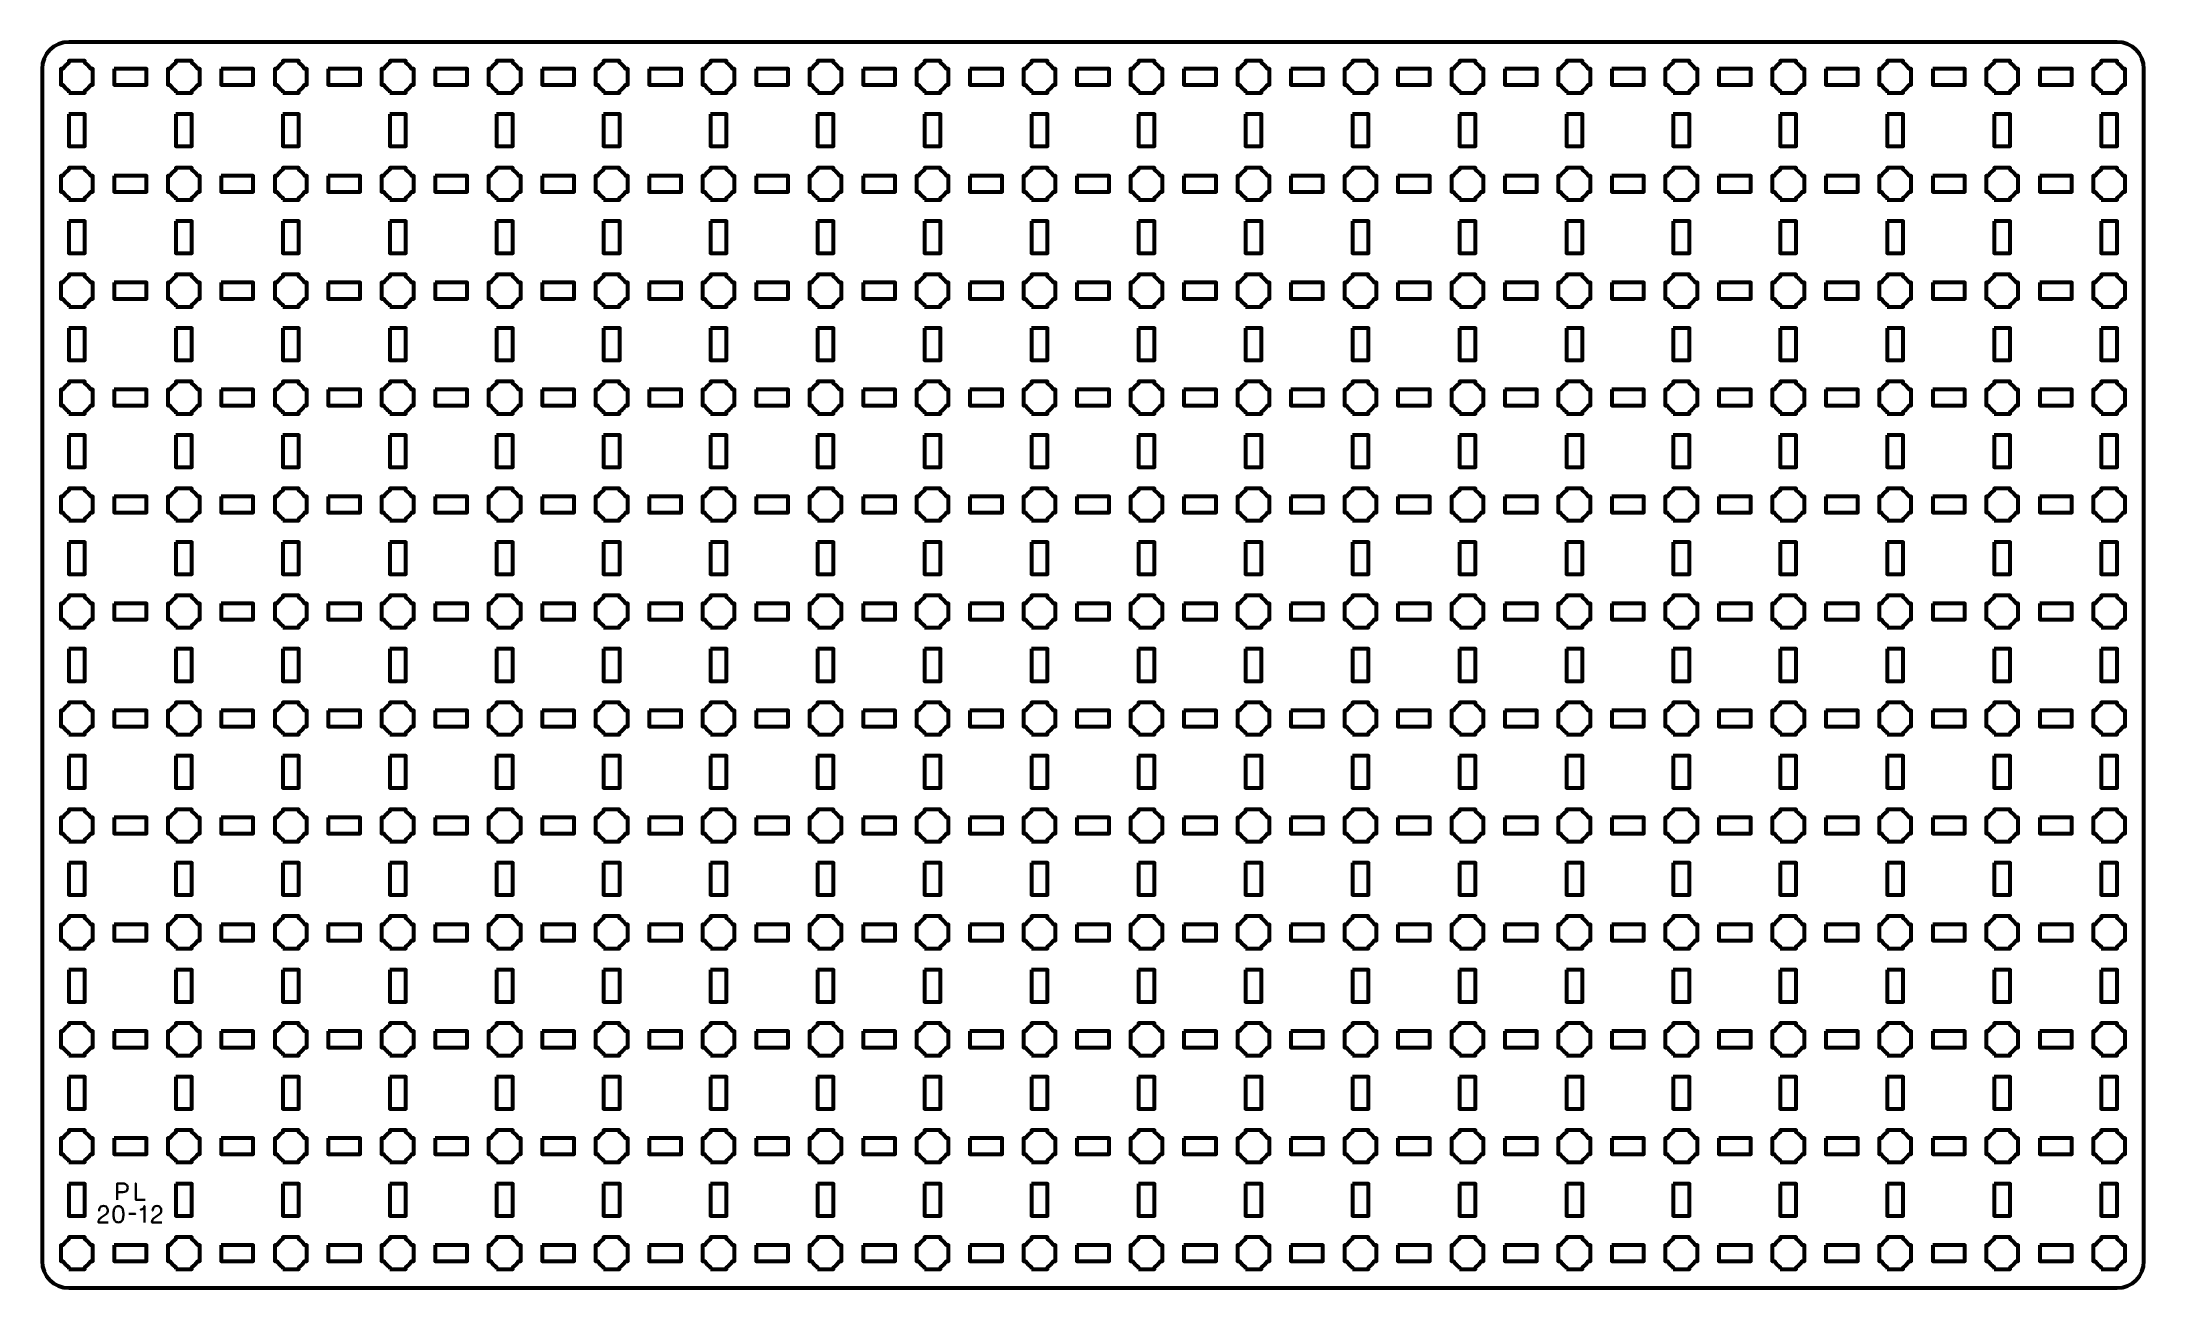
# Model space of a CAD drawing. Header units: centimetres. Extents: x -19.6 to 19.7, y -11.7 to 11.7.
import ezdxf

# ---------------------------------------------------------------- set-up
doc = ezdxf.new("R2010")
doc.units = ezdxf.units.CM
doc.header["$MEASUREMENT"] = 0
doc.layers.add('Layer 1', color=7, linetype='Continuous')

msp = doc.modelspace()

# ---------------------------------------------------------------- linework, layer by layer
at = {"layer": 'Layer 1', "lineweight": 53}
for points, knots in [([(-19.14991, 11.65001), (-19.14991, 11.65001), (19.15005, 11.65001), (19.15005, 11.65001), (19.15005, 11.65001), (19.42701, 11.65001), (19.65001, 11.42691), (19.65001, 11.14991), (19.65001, 11.14991), (19.65001, 11.14991), (19.65001, -11.15005), (19.65001, -11.15005), (19.65001, -11.15005), (19.65001, -11.42702), (19.42701, -11.65001), (19.15005, -11.65001), (19.15005, -11.65001), (19.15005, -11.65001), (-19.14991, -11.65001), (-19.14991, -11.65001), (-19.14991, -11.65001), (-19.42691, -11.65001), (-19.65, -11.42702), (-19.65, -11.15005), (-19.65, -11.15005), (-19.65, -11.15005), (-19.65, 11.14991), (-19.65, 11.14991), (-19.65, 11.14991), (-19.65, 11.42691), (-19.42691, 11.65001), (-19.14991, 11.65001)], [0, 0, 0, 0, 0.125, 0.125, 0.125, 0.125, 0.25, 0.25, 0.25, 0.25, 0.375, 0.375, 0.375, 0.375, 0.5, 0.5, 0.5, 0.5, 0.625, 0.625, 0.625, 0.625, 0.75, 0.75, 0.75, 0.75, 0.875, 0.875, 0.875, 0.875, 1, 1, 1, 1]), ([(-19.14991, 10.69998), (-19.14991, 10.69998), (-19.14991, 10.74009), (-19.14991, 10.74009), (-19.14991, 10.74009), (-19.19552, 10.76641), (-19.23344, 10.80444), (-19.25976, 10.84991), (-19.25976, 10.84991), (-19.25976, 10.84991), (-19.29998, 10.84991), (-19.29998, 10.84991), (-19.29998, 10.84991), (-19.29998, 10.84991), (-19.29998, 10.99998), (-19.29998, 10.99998), (-19.29998, 10.99998), (-19.29998, 10.99998), (-19.29998, 11.14991), (-19.29998, 11.14991), (-19.29998, 11.14991), (-19.29998, 11.14991), (-19.25976, 11.14991), (-19.25976, 11.14991), (-19.25976, 11.14991), (-19.23344, 11.19553), (-19.19552, 11.23345), (-19.14991, 11.25977), (-19.14991, 11.25977), (-19.14991, 11.25977), (-19.14991, 11.29998), (-19.14991, 11.29998), (-19.14991, 11.29998), (-19.14991, 11.29998), (-18.99997, 11.29998), (-18.99997, 11.29998), (-18.99997, 11.29998), (-18.99997, 11.29998), (-18.8499, 11.29998), (-18.8499, 11.29998), (-18.8499, 11.29998), (-18.8499, 11.29998), (-18.8499, 11.25977), (-18.8499, 11.25977), (-18.8499, 11.25977), (-18.80443, 11.23345), (-18.7664, 11.19553), (-18.74008, 11.14991), (-18.74008, 11.14991), (-18.74008, 11.14991), (-18.69997, 11.14991), (-18.69997, 11.14991), (-18.69997, 11.14991), (-18.69997, 11.14991), (-18.69997, 10.99998), (-18.69997, 10.99998), (-18.69997, 10.99998), (-18.69997, 10.99998), (-18.69997, 10.84991), (-18.69997, 10.84991), (-18.69997, 10.84991), (-18.69997, 10.84991), (-18.74008, 10.84991), (-18.74008, 10.84991), (-18.74008, 10.84991), (-18.7664, 10.80444), (-18.80443, 10.76641), (-18.8499, 10.74009), (-18.8499, 10.74009), (-18.8499, 10.74009), (-18.8499, 10.69998), (-18.8499, 10.69998), (-18.8499, 10.69998), (-18.8499, 10.69998), (-18.99997, 10.69998), (-18.99997, 10.69998), (-18.99997, 10.69998), (-18.99997, 10.69998), (-19.14991, 10.69998), (-19.14991, 10.69998)], [0, 0, 0, 0, 0.05, 0.05, 0.05, 0.05, 0.1, 0.1, 0.1, 0.1, 0.15, 0.15, 0.15, 0.15, 0.2, 0.2, 0.2, 0.2, 0.25, 0.25, 0.25, 0.25, 0.3, 0.3, 0.3, 0.3, 0.35, 0.35, 0.35, 0.35, 0.4, 0.4, 0.4, 0.4, 0.45, 0.45, 0.45, 0.45, 0.5, 0.5, 0.5, 0.5, 0.55, 0.55, 0.55, 0.55, 0.6, 0.6, 0.6, 0.6, 0.65, 0.65, 0.65, 0.65, 0.7, 0.7, 0.7, 0.7, 0.75, 0.75, 0.75, 0.75, 0.8, 0.8, 0.8, 0.8, 0.85, 0.85, 0.85, 0.85, 0.9, 0.9, 0.9, 0.9, 0.95, 0.95, 0.95, 0.95, 1, 1, 1, 1]), ([(-18.29996, 11.14991), (-18.29996, 11.14991), (-17.69995, 11.14991), (-17.69995, 11.14991), (-17.69995, 11.14991), (-17.69995, 11.14991), (-17.69995, 10.84991), (-17.69995, 10.84991), (-17.69995, 10.84991), (-17.69995, 10.84991), (-18.29996, 10.84991), (-18.29996, 10.84991), (-18.29996, 10.84991), (-18.29996, 10.84991), (-18.29996, 11.14991), (-18.29996, 11.14991)], [0, 0, 0, 0, 0.25, 0.25, 0.25, 0.25, 0.5, 0.5, 0.5, 0.5, 0.75, 0.75, 0.75, 0.75, 1, 1, 1, 1]), ([(-17.14997, 10.69998), (-17.14997, 10.69998), (-17.14997, 10.74009), (-17.14997, 10.74009), (-17.14997, 10.74009), (-17.19545, 10.76641), (-17.23348, 10.80444), (-17.25979, 10.84991), (-17.25979, 10.84991), (-17.25979, 10.84991), (-17.2999, 10.84991), (-17.2999, 10.84991), (-17.2999, 10.84991), (-17.2999, 10.84991), (-17.2999, 10.99998), (-17.2999, 10.99998), (-17.2999, 10.99998), (-17.2999, 10.99998), (-17.2999, 11.14991), (-17.2999, 11.14991), (-17.2999, 11.14991), (-17.2999, 11.14991), (-17.25979, 11.14991), (-17.25979, 11.14991), (-17.25979, 11.14991), (-17.23348, 11.19553), (-17.19545, 11.23345), (-17.14997, 11.25977), (-17.14997, 11.25977), (-17.14997, 11.25977), (-17.14997, 11.29998), (-17.14997, 11.29998), (-17.14997, 11.29998), (-17.14997, 11.29998), (-16.9999, 11.29998), (-16.9999, 11.29998), (-16.9999, 11.29998), (-16.9999, 11.29998), (-16.84997, 11.29998), (-16.84997, 11.29998), (-16.84997, 11.29998), (-16.84997, 11.29998), (-16.84997, 11.25977), (-16.84997, 11.25977), (-16.84997, 11.25977), (-16.8045, 11.23345), (-16.76647, 11.19553), (-16.74015, 11.14991), (-16.74015, 11.14991), (-16.74015, 11.14991), (-16.6999, 11.14991), (-16.6999, 11.14991), (-16.6999, 11.14991), (-16.6999, 11.14991), (-16.6999, 10.99998), (-16.6999, 10.99998), (-16.6999, 10.99998), (-16.6999, 10.99998), (-16.6999, 10.84991), (-16.6999, 10.84991), (-16.6999, 10.84991), (-16.6999, 10.84991), (-16.74015, 10.84991), (-16.74015, 10.84991), (-16.74015, 10.84991), (-16.76647, 10.80444), (-16.8045, 10.76641), (-16.84997, 10.74009), (-16.84997, 10.74009), (-16.84997, 10.74009), (-16.84997, 10.69998), (-16.84997, 10.69998), (-16.84997, 10.69998), (-16.84997, 10.69998), (-16.9999, 10.69998), (-16.9999, 10.69998), (-16.9999, 10.69998), (-16.9999, 10.69998), (-17.14997, 10.69998), (-17.14997, 10.69998)], [0, 0, 0, 0, 0.05, 0.05, 0.05, 0.05, 0.1, 0.1, 0.1, 0.1, 0.15, 0.15, 0.15, 0.15, 0.2, 0.2, 0.2, 0.2, 0.25, 0.25, 0.25, 0.25, 0.3, 0.3, 0.3, 0.3, 0.35, 0.35, 0.35, 0.35, 0.4, 0.4, 0.4, 0.4, 0.45, 0.45, 0.45, 0.45, 0.5, 0.5, 0.5, 0.5, 0.55, 0.55, 0.55, 0.55, 0.6, 0.6, 0.6, 0.6, 0.65, 0.65, 0.65, 0.65, 0.7, 0.7, 0.7, 0.7, 0.75, 0.75, 0.75, 0.75, 0.8, 0.8, 0.8, 0.8, 0.85, 0.85, 0.85, 0.85, 0.9, 0.9, 0.9, 0.9, 0.95, 0.95, 0.95, 0.95, 1, 1, 1, 1]), ([(-16.29999, 11.14991), (-16.29999, 11.14991), (-15.69999, 11.14991), (-15.69999, 11.14991), (-15.69999, 11.14991), (-15.69999, 11.14991), (-15.69999, 10.84991), (-15.69999, 10.84991), (-15.69999, 10.84991), (-15.69999, 10.84991), (-16.29999, 10.84991), (-16.29999, 10.84991), (-16.29999, 10.84991), (-16.29999, 10.84991), (-16.29999, 11.14991), (-16.29999, 11.14991)], [0, 0, 0, 0, 0.25, 0.25, 0.25, 0.25, 0.5, 0.5, 0.5, 0.5, 0.75, 0.75, 0.75, 0.75, 1, 1, 1, 1]), ([(-15.15004, 10.69998), (-15.15004, 10.69998), (-15.15004, 10.74009), (-15.15004, 10.74009), (-15.15004, 10.74009), (-15.19551, 10.76641), (-15.2334, 10.80444), (-15.25986, 10.84991), (-15.25986, 10.84991), (-15.25986, 10.84991), (-15.29997, 10.84991), (-15.29997, 10.84991), (-15.29997, 10.84991), (-15.29997, 10.84991), (-15.29997, 10.99998), (-15.29997, 10.99998), (-15.29997, 10.99998), (-15.29997, 10.99998), (-15.29997, 11.14991), (-15.29997, 11.14991), (-15.29997, 11.14991), (-15.29997, 11.14991), (-15.25986, 11.14991), (-15.25986, 11.14991), (-15.25986, 11.14991), (-15.2334, 11.19553), (-15.19551, 11.23345), (-15.15004, 11.25977), (-15.15004, 11.25977), (-15.15004, 11.25977), (-15.15004, 11.29998), (-15.15004, 11.29998), (-15.15004, 11.29998), (-15.15004, 11.29998), (-14.99997, 11.29998), (-14.99997, 11.29998), (-14.99997, 11.29998), (-14.99997, 11.29998), (-14.85004, 11.29998), (-14.85004, 11.29998), (-14.85004, 11.29998), (-14.85004, 11.29998), (-14.85004, 11.25977), (-14.85004, 11.25977), (-14.85004, 11.25977), (-14.80442, 11.23345), (-14.7665, 11.19553), (-14.74018, 11.14991), (-14.74018, 11.14991), (-14.74018, 11.14991), (-14.69997, 11.14991), (-14.69997, 11.14991), (-14.69997, 11.14991), (-14.69997, 11.14991), (-14.69997, 10.99998), (-14.69997, 10.99998), (-14.69997, 10.99998), (-14.69997, 10.99998), (-14.69997, 10.84991), (-14.69997, 10.84991), (-14.69997, 10.84991), (-14.69997, 10.84991), (-14.74018, 10.84991), (-14.74018, 10.84991), (-14.74018, 10.84991), (-14.7665, 10.80444), (-14.80442, 10.76641), (-14.85004, 10.74009), (-14.85004, 10.74009), (-14.85004, 10.74009), (-14.85004, 10.69998), (-14.85004, 10.69998), (-14.85004, 10.69998), (-14.85004, 10.69998), (-14.99997, 10.69998), (-14.99997, 10.69998), (-14.99997, 10.69998), (-14.99997, 10.69998), (-15.15004, 10.69998), (-15.15004, 10.69998)], [0, 0, 0, 0, 0.05, 0.05, 0.05, 0.05, 0.1, 0.1, 0.1, 0.1, 0.15, 0.15, 0.15, 0.15, 0.2, 0.2, 0.2, 0.2, 0.25, 0.25, 0.25, 0.25, 0.3, 0.3, 0.3, 0.3, 0.35, 0.35, 0.35, 0.35, 0.4, 0.4, 0.4, 0.4, 0.45, 0.45, 0.45, 0.45, 0.5, 0.5, 0.5, 0.5, 0.55, 0.55, 0.55, 0.55, 0.6, 0.6, 0.6, 0.6, 0.65, 0.65, 0.65, 0.65, 0.7, 0.7, 0.7, 0.7, 0.75, 0.75, 0.75, 0.75, 0.8, 0.8, 0.8, 0.8, 0.85, 0.85, 0.85, 0.85, 0.9, 0.9, 0.9, 0.9, 0.95, 0.95, 0.95, 0.95, 1, 1, 1, 1]), ([(-14.29992, 11.14991), (-14.29992, 11.14991), (-13.69991, 11.14991), (-13.69991, 11.14991), (-13.69991, 11.14991), (-13.69991, 11.14991), (-13.69991, 10.84991), (-13.69991, 10.84991), (-13.69991, 10.84991), (-13.69991, 10.84991), (-14.29992, 10.84991), (-14.29992, 10.84991), (-14.29992, 10.84991), (-14.29992, 10.84991), (-14.29992, 11.14991), (-14.29992, 11.14991)], [0, 0, 0, 0, 0.25, 0.25, 0.25, 0.25, 0.5, 0.5, 0.5, 0.5, 0.75, 0.75, 0.75, 0.75, 1, 1, 1, 1]), ([(-13.14993, 10.69998), (-13.14993, 10.69998), (-13.14993, 10.74009), (-13.14993, 10.74009), (-13.14993, 10.74009), (-13.19555, 10.76641), (-13.23343, 10.80444), (-13.25975, 10.84991), (-13.25975, 10.84991), (-13.25975, 10.84991), (-13.3, 10.84991), (-13.3, 10.84991), (-13.3, 10.84991), (-13.3, 10.84991), (-13.3, 10.99998), (-13.3, 10.99998), (-13.3, 10.99998), (-13.3, 10.99998), (-13.3, 11.14991), (-13.3, 11.14991), (-13.3, 11.14991), (-13.3, 11.14991), (-13.25975, 11.14991), (-13.25975, 11.14991), (-13.25975, 11.14991), (-13.23343, 11.19553), (-13.19555, 11.23345), (-13.14993, 11.25977), (-13.14993, 11.25977), (-13.14993, 11.25977), (-13.14993, 11.29998), (-13.14993, 11.29998), (-13.14993, 11.29998), (-13.14993, 11.29998), (-13, 11.29998), (-13, 11.29998), (-13, 11.29998), (-13, 11.29998), (-12.84993, 11.29998), (-12.84993, 11.29998), (-12.84993, 11.29998), (-12.84993, 11.29998), (-12.84993, 11.25977), (-12.84993, 11.25977), (-12.84993, 11.25977), (-12.80446, 11.23345), (-12.76643, 11.19553), (-12.74011, 11.14991), (-12.74011, 11.14991), (-12.74011, 11.14991), (-12.7, 11.14991), (-12.7, 11.14991), (-12.7, 11.14991), (-12.7, 11.14991), (-12.7, 10.99998), (-12.7, 10.99998), (-12.7, 10.99998), (-12.7, 10.99998), (-12.7, 10.84991), (-12.7, 10.84991), (-12.7, 10.84991), (-12.7, 10.84991), (-12.74011, 10.84991), (-12.74011, 10.84991), (-12.74011, 10.84991), (-12.76643, 10.80444), (-12.80446, 10.76641), (-12.84993, 10.74009), (-12.84993, 10.74009), (-12.84993, 10.74009), (-12.84993, 10.69998), (-12.84993, 10.69998), (-12.84993, 10.69998), (-12.84993, 10.69998), (-13, 10.69998), (-13, 10.69998), (-13, 10.69998), (-13, 10.69998), (-13.14993, 10.69998), (-13.14993, 10.69998)], [0, 0, 0, 0, 0.05, 0.05, 0.05, 0.05, 0.1, 0.1, 0.1, 0.1, 0.15, 0.15, 0.15, 0.15, 0.2, 0.2, 0.2, 0.2, 0.25, 0.25, 0.25, 0.25, 0.3, 0.3, 0.3, 0.3, 0.35, 0.35, 0.35, 0.35, 0.4, 0.4, 0.4, 0.4, 0.45, 0.45, 0.45, 0.45, 0.5, 0.5, 0.5, 0.5, 0.55, 0.55, 0.55, 0.55, 0.6, 0.6, 0.6, 0.6, 0.65, 0.65, 0.65, 0.65, 0.7, 0.7, 0.7, 0.7, 0.75, 0.75, 0.75, 0.75, 0.8, 0.8, 0.8, 0.8, 0.85, 0.85, 0.85, 0.85, 0.9, 0.9, 0.9, 0.9, 0.95, 0.95, 0.95, 0.95, 1, 1, 1, 1]), ([(-12.29995, 11.14991), (-12.29995, 11.14991), (-11.69994, 11.14991), (-11.69994, 11.14991), (-11.69994, 11.14991), (-11.69994, 11.14991), (-11.69994, 10.84991), (-11.69994, 10.84991), (-11.69994, 10.84991), (-11.69994, 10.84991), (-12.29995, 10.84991), (-12.29995, 10.84991), (-12.29995, 10.84991), (-12.29995, 10.84991), (-12.29995, 11.14991), (-12.29995, 11.14991)], [0, 0, 0, 0, 0.25, 0.25, 0.25, 0.25, 0.5, 0.5, 0.5, 0.5, 0.75, 0.75, 0.75, 0.75, 1, 1, 1, 1]), ([(-11.15, 10.69998), (-11.15, 10.69998), (-11.15, 10.74009), (-11.15, 10.74009), (-11.15, 10.74009), (-11.19547, 10.76641), (-11.2335, 10.80444), (-11.25982, 10.84991), (-11.25982, 10.84991), (-11.25982, 10.84991), (-11.29993, 10.84991), (-11.29993, 10.84991), (-11.29993, 10.84991), (-11.29993, 10.84991), (-11.29993, 10.99998), (-11.29993, 10.99998), (-11.29993, 10.99998), (-11.29993, 10.99998), (-11.29993, 11.14991), (-11.29993, 11.14991), (-11.29993, 11.14991), (-11.29993, 11.14991), (-11.25982, 11.14991), (-11.25982, 11.14991), (-11.25982, 11.14991), (-11.2335, 11.19553), (-11.19547, 11.23345), (-11.15, 11.25977), (-11.15, 11.25977), (-11.15, 11.25977), (-11.15, 11.29998), (-11.15, 11.29998), (-11.15, 11.29998), (-11.15, 11.29998), (-10.99993, 11.29998), (-10.99993, 11.29998), (-10.99993, 11.29998), (-10.99993, 11.29998), (-10.85, 11.29998), (-10.85, 11.29998), (-10.85, 11.29998), (-10.85, 11.29998), (-10.85, 11.25977), (-10.85, 11.25977), (-10.85, 11.25977), (-10.80438, 11.23345), (-10.76649, 11.19553), (-10.74018, 11.14991), (-10.74018, 11.14991), (-10.74018, 11.14991), (-10.69993, 11.14991), (-10.69993, 11.14991), (-10.69993, 11.14991), (-10.69993, 11.14991), (-10.69993, 10.99998), (-10.69993, 10.99998), (-10.69993, 10.99998), (-10.69993, 10.99998), (-10.69993, 10.84991), (-10.69993, 10.84991), (-10.69993, 10.84991), (-10.69993, 10.84991), (-10.74018, 10.84991), (-10.74018, 10.84991), (-10.74018, 10.84991), (-10.76649, 10.80444), (-10.80438, 10.76641), (-10.85, 10.74009), (-10.85, 10.74009), (-10.85, 10.74009), (-10.85, 10.69998), (-10.85, 10.69998), (-10.85, 10.69998), (-10.85, 10.69998), (-10.99993, 10.69998), (-10.99993, 10.69998), (-10.99993, 10.69998), (-10.99993, 10.69998), (-11.15, 10.69998), (-11.15, 10.69998)], [0, 0, 0, 0, 0.05, 0.05, 0.05, 0.05, 0.1, 0.1, 0.1, 0.1, 0.15, 0.15, 0.15, 0.15, 0.2, 0.2, 0.2, 0.2, 0.25, 0.25, 0.25, 0.25, 0.3, 0.3, 0.3, 0.3, 0.35, 0.35, 0.35, 0.35, 0.4, 0.4, 0.4, 0.4, 0.45, 0.45, 0.45, 0.45, 0.5, 0.5, 0.5, 0.5, 0.55, 0.55, 0.55, 0.55, 0.6, 0.6, 0.6, 0.6, 0.65, 0.65, 0.65, 0.65, 0.7, 0.7, 0.7, 0.7, 0.75, 0.75, 0.75, 0.75, 0.8, 0.8, 0.8, 0.8, 0.85, 0.85, 0.85, 0.85, 0.9, 0.9, 0.9, 0.9, 0.95, 0.95, 0.95, 0.95, 1, 1, 1, 1]), ([(-10.30002, 11.14991), (-10.30002, 11.14991), (-9.70001, 11.14991), (-9.70001, 11.14991), (-9.70001, 11.14991), (-9.70001, 11.14991), (-9.70001, 10.84991), (-9.70001, 10.84991), (-9.70001, 10.84991), (-9.70001, 10.84991), (-10.30002, 10.84991), (-10.30002, 10.84991), (-10.30002, 10.84991), (-10.30002, 10.84991), (-10.30002, 11.14991), (-10.30002, 11.14991)], [0, 0, 0, 0, 0.25, 0.25, 0.25, 0.25, 0.5, 0.5, 0.5, 0.5, 0.75, 0.75, 0.75, 0.75, 1, 1, 1, 1]), ([(-9.15003, 10.69998), (-9.15003, 10.69998), (-9.15003, 10.74009), (-9.15003, 10.74009), (-9.15003, 10.74009), (-9.1955, 10.76641), (-9.23343, 10.80444), (-9.25989, 10.84991), (-9.25989, 10.84991), (-9.25989, 10.84991), (-9.29996, 10.84991), (-9.29996, 10.84991), (-9.29996, 10.84991), (-9.29996, 10.84991), (-9.29996, 10.99998), (-9.29996, 10.99998), (-9.29996, 10.99998), (-9.29996, 10.99998), (-9.29996, 11.14991), (-9.29996, 11.14991), (-9.29996, 11.14991), (-9.29996, 11.14991), (-9.25989, 11.14991), (-9.25989, 11.14991), (-9.25989, 11.14991), (-9.23343, 11.19553), (-9.1955, 11.23345), (-9.15003, 11.25977), (-9.15003, 11.25977), (-9.15003, 11.25977), (-9.15003, 11.29998), (-9.15003, 11.29998), (-9.15003, 11.29998), (-9.15003, 11.29998), (-8.99996, 11.29998), (-8.99996, 11.29998), (-8.99996, 11.29998), (-8.99996, 11.29998), (-8.85003, 11.29998), (-8.85003, 11.29998), (-8.85003, 11.29998), (-8.85003, 11.29998), (-8.85003, 11.25977), (-8.85003, 11.25977), (-8.85003, 11.25977), (-8.80445, 11.23345), (-8.76653, 11.19553), (-8.74007, 11.14991), (-8.74007, 11.14991), (-8.74007, 11.14991), (-8.69999, 11.14991), (-8.69999, 11.14991), (-8.69999, 11.14991), (-8.69999, 11.14991), (-8.69999, 10.99998), (-8.69999, 10.99998), (-8.69999, 10.99998), (-8.69999, 10.99998), (-8.69999, 10.84991), (-8.69999, 10.84991), (-8.69999, 10.84991), (-8.69999, 10.84991), (-8.74007, 10.84991), (-8.74007, 10.84991), (-8.74007, 10.84991), (-8.76653, 10.80444), (-8.80445, 10.76641), (-8.85003, 10.74009), (-8.85003, 10.74009), (-8.85003, 10.74009), (-8.85003, 10.69998), (-8.85003, 10.69998), (-8.85003, 10.69998), (-8.85003, 10.69998), (-8.99996, 10.69998), (-8.99996, 10.69998), (-8.99996, 10.69998), (-8.99996, 10.69998), (-9.15003, 10.69998), (-9.15003, 10.69998)], [0, 0, 0, 0, 0.05, 0.05, 0.05, 0.05, 0.1, 0.1, 0.1, 0.1, 0.15, 0.15, 0.15, 0.15, 0.2, 0.2, 0.2, 0.2, 0.25, 0.25, 0.25, 0.25, 0.3, 0.3, 0.3, 0.3, 0.35, 0.35, 0.35, 0.35, 0.4, 0.4, 0.4, 0.4, 0.45, 0.45, 0.45, 0.45, 0.5, 0.5, 0.5, 0.5, 0.55, 0.55, 0.55, 0.55, 0.6, 0.6, 0.6, 0.6, 0.65, 0.65, 0.65, 0.65, 0.7, 0.7, 0.7, 0.7, 0.75, 0.75, 0.75, 0.75, 0.8, 0.8, 0.8, 0.8, 0.85, 0.85, 0.85, 0.85, 0.9, 0.9, 0.9, 0.9, 0.95, 0.95, 0.95, 0.95, 1, 1, 1, 1]), ([(-8.29994, 11.14991), (-8.29994, 11.14991), (-7.69994, 11.14991), (-7.69994, 11.14991), (-7.69994, 11.14991), (-7.69994, 11.14991), (-7.69994, 10.84991), (-7.69994, 10.84991), (-7.69994, 10.84991), (-7.69994, 10.84991), (-8.29994, 10.84991), (-8.29994, 10.84991), (-8.29994, 10.84991), (-8.29994, 10.84991), (-8.29994, 11.14991), (-8.29994, 11.14991)], [0, 0, 0, 0, 0.25, 0.25, 0.25, 0.25, 0.5, 0.5, 0.5, 0.5, 0.75, 0.75, 0.75, 0.75, 1, 1, 1, 1]), ([(-7.14996, 10.69998), (-7.14996, 10.69998), (-7.14996, 10.74009), (-7.14996, 10.74009), (-7.14996, 10.74009), (-7.19557, 10.76641), (-7.23346, 10.80444), (-7.25978, 10.84991), (-7.25978, 10.84991), (-7.25978, 10.84991), (-7.30003, 10.84991), (-7.30003, 10.84991), (-7.30003, 10.84991), (-7.30003, 10.84991), (-7.30003, 10.99998), (-7.30003, 10.99998), (-7.30003, 10.99998), (-7.30003, 10.99998), (-7.30003, 11.14991), (-7.30003, 11.14991), (-7.30003, 11.14991), (-7.30003, 11.14991), (-7.25978, 11.14991), (-7.25978, 11.14991), (-7.25978, 11.14991), (-7.23346, 11.19553), (-7.19557, 11.23345), (-7.14996, 11.25977), (-7.14996, 11.25977), (-7.14996, 11.25977), (-7.14996, 11.29998), (-7.14996, 11.29998), (-7.14996, 11.29998), (-7.14996, 11.29998), (-7.00003, 11.29998), (-7.00003, 11.29998), (-7.00003, 11.29998), (-7.00003, 11.29998), (-6.84996, 11.29998), (-6.84996, 11.29998), (-6.84996, 11.29998), (-6.84996, 11.29998), (-6.84996, 11.25977), (-6.84996, 11.25977), (-6.84996, 11.25977), (-6.80448, 11.23345), (-6.76645, 11.19553), (-6.74014, 11.14991), (-6.74014, 11.14991), (-6.74014, 11.14991), (-6.70003, 11.14991), (-6.70003, 11.14991), (-6.70003, 11.14991), (-6.70003, 11.14991), (-6.70003, 10.99998), (-6.70003, 10.99998), (-6.70003, 10.99998), (-6.70003, 10.99998), (-6.70003, 10.84991), (-6.70003, 10.84991), (-6.70003, 10.84991), (-6.70003, 10.84991), (-6.74014, 10.84991), (-6.74014, 10.84991), (-6.74014, 10.84991), (-6.76645, 10.80444), (-6.80448, 10.76641), (-6.84996, 10.74009), (-6.84996, 10.74009), (-6.84996, 10.74009), (-6.84996, 10.69998), (-6.84996, 10.69998), (-6.84996, 10.69998), (-6.84996, 10.69998), (-7.00003, 10.69998), (-7.00003, 10.69998), (-7.00003, 10.69998), (-7.00003, 10.69998), (-7.14996, 10.69998), (-7.14996, 10.69998)], [0, 0, 0, 0, 0.05, 0.05, 0.05, 0.05, 0.1, 0.1, 0.1, 0.1, 0.15, 0.15, 0.15, 0.15, 0.2, 0.2, 0.2, 0.2, 0.25, 0.25, 0.25, 0.25, 0.3, 0.3, 0.3, 0.3, 0.35, 0.35, 0.35, 0.35, 0.4, 0.4, 0.4, 0.4, 0.45, 0.45, 0.45, 0.45, 0.5, 0.5, 0.5, 0.5, 0.55, 0.55, 0.55, 0.55, 0.6, 0.6, 0.6, 0.6, 0.65, 0.65, 0.65, 0.65, 0.7, 0.7, 0.7, 0.7, 0.75, 0.75, 0.75, 0.75, 0.8, 0.8, 0.8, 0.8, 0.85, 0.85, 0.85, 0.85, 0.9, 0.9, 0.9, 0.9, 0.95, 0.95, 0.95, 0.95, 1, 1, 1, 1]), ([(-6.29997, 11.14991), (-6.29997, 11.14991), (-5.69997, 11.14991), (-5.69997, 11.14991), (-5.69997, 11.14991), (-5.69997, 11.14991), (-5.69997, 10.84991), (-5.69997, 10.84991), (-5.69997, 10.84991), (-5.69997, 10.84991), (-6.29997, 10.84991), (-6.29997, 10.84991), (-6.29997, 10.84991), (-6.29997, 10.84991), (-6.29997, 11.14991), (-6.29997, 11.14991)], [0, 0, 0, 0, 0.25, 0.25, 0.25, 0.25, 0.5, 0.5, 0.5, 0.5, 0.75, 0.75, 0.75, 0.75, 1, 1, 1, 1]), ([(-5.15003, 10.69998), (-5.15003, 10.69998), (-5.15003, 10.74009), (-5.15003, 10.74009), (-5.15003, 10.74009), (-5.1955, 10.76641), (-5.23353, 10.80444), (-5.25985, 10.84991), (-5.25985, 10.84991), (-5.25985, 10.84991), (-5.29996, 10.84991), (-5.29996, 10.84991), (-5.29996, 10.84991), (-5.29996, 10.84991), (-5.29996, 10.99998), (-5.29996, 10.99998), (-5.29996, 10.99998), (-5.29996, 10.99998), (-5.29996, 11.14991), (-5.29996, 11.14991), (-5.29996, 11.14991), (-5.29996, 11.14991), (-5.25985, 11.14991), (-5.25985, 11.14991), (-5.25985, 11.14991), (-5.23353, 11.19553), (-5.1955, 11.23345), (-5.15003, 11.25977), (-5.15003, 11.25977), (-5.15003, 11.25977), (-5.15003, 11.29998), (-5.15003, 11.29998), (-5.15003, 11.29998), (-5.15003, 11.29998), (-4.99995, 11.29998), (-4.99995, 11.29998), (-4.99995, 11.29998), (-4.99995, 11.29998), (-4.85002, 11.29998), (-4.85002, 11.29998), (-4.85002, 11.29998), (-4.85002, 11.29998), (-4.85002, 11.25977), (-4.85002, 11.25977), (-4.85002, 11.25977), (-4.80441, 11.23345), (-4.76652, 11.19553), (-4.74017, 11.14991), (-4.74017, 11.14991), (-4.74017, 11.14991), (-4.69995, 11.14991), (-4.69995, 11.14991), (-4.69995, 11.14991), (-4.69995, 11.14991), (-4.69995, 10.99998), (-4.69995, 10.99998), (-4.69995, 10.99998), (-4.69995, 10.99998), (-4.69995, 10.84991), (-4.69995, 10.84991), (-4.69995, 10.84991), (-4.69995, 10.84991), (-4.74017, 10.84991), (-4.74017, 10.84991), (-4.74017, 10.84991), (-4.76652, 10.80444), (-4.80441, 10.76641), (-4.85002, 10.74009), (-4.85002, 10.74009), (-4.85002, 10.74009), (-4.85002, 10.69998), (-4.85002, 10.69998), (-4.85002, 10.69998), (-4.85002, 10.69998), (-4.99995, 10.69998), (-4.99995, 10.69998), (-4.99995, 10.69998), (-4.99995, 10.69998), (-5.15003, 10.69998), (-5.15003, 10.69998)], [0, 0, 0, 0, 0.05, 0.05, 0.05, 0.05, 0.1, 0.1, 0.1, 0.1, 0.15, 0.15, 0.15, 0.15, 0.2, 0.2, 0.2, 0.2, 0.25, 0.25, 0.25, 0.25, 0.3, 0.3, 0.3, 0.3, 0.35, 0.35, 0.35, 0.35, 0.4, 0.4, 0.4, 0.4, 0.45, 0.45, 0.45, 0.45, 0.5, 0.5, 0.5, 0.5, 0.55, 0.55, 0.55, 0.55, 0.6, 0.6, 0.6, 0.6, 0.65, 0.65, 0.65, 0.65, 0.7, 0.7, 0.7, 0.7, 0.75, 0.75, 0.75, 0.75, 0.8, 0.8, 0.8, 0.8, 0.85, 0.85, 0.85, 0.85, 0.9, 0.9, 0.9, 0.9, 0.95, 0.95, 0.95, 0.95, 1, 1, 1, 1]), ([(-4.2999, 11.14991), (-4.2999, 11.14991), (-3.6999, 11.14991), (-3.6999, 11.14991), (-3.6999, 11.14991), (-3.6999, 11.14991), (-3.6999, 10.84991), (-3.6999, 10.84991), (-3.6999, 10.84991), (-3.6999, 10.84991), (-4.2999, 10.84991), (-4.2999, 10.84991), (-4.2999, 10.84991), (-4.2999, 10.84991), (-4.2999, 11.14991), (-4.2999, 11.14991)], [0, 0, 0, 0, 0.25, 0.25, 0.25, 0.25, 0.5, 0.5, 0.5, 0.5, 0.75, 0.75, 0.75, 0.75, 1, 1, 1, 1]), ([(-3.14992, 10.69998), (-3.14992, 10.69998), (-3.14992, 10.74009), (-3.14992, 10.74009), (-3.14992, 10.74009), (-3.19553, 10.76641), (-3.23345, 10.80444), (-3.25991, 10.84991), (-3.25991, 10.84991), (-3.25991, 10.84991), (-3.29999, 10.84991), (-3.29999, 10.84991), (-3.29999, 10.84991), (-3.29999, 10.84991), (-3.29999, 10.99998), (-3.29999, 10.99998), (-3.29999, 10.99998), (-3.29999, 10.99998), (-3.29999, 11.14991), (-3.29999, 11.14991), (-3.29999, 11.14991), (-3.29999, 11.14991), (-3.25991, 11.14991), (-3.25991, 11.14991), (-3.25991, 11.14991), (-3.23345, 11.19553), (-3.19553, 11.23345), (-3.14992, 11.25977), (-3.14992, 11.25977), (-3.14992, 11.25977), (-3.14992, 11.29998), (-3.14992, 11.29998), (-3.14992, 11.29998), (-3.14992, 11.29998), (-2.99999, 11.29998), (-2.99999, 11.29998), (-2.99999, 11.29998), (-2.99999, 11.29998), (-2.84991, 11.29998), (-2.84991, 11.29998), (-2.84991, 11.29998), (-2.84991, 11.29998), (-2.84991, 11.25977), (-2.84991, 11.25977), (-2.84991, 11.25977), (-2.80444, 11.23345), (-2.76655, 11.19553), (-2.74009, 11.14991), (-2.74009, 11.14991), (-2.74009, 11.14991), (-2.69998, 11.14991), (-2.69998, 11.14991), (-2.69998, 11.14991), (-2.69998, 11.14991), (-2.69998, 10.99998), (-2.69998, 10.99998), (-2.69998, 10.99998), (-2.69998, 10.99998), (-2.69998, 10.84991), (-2.69998, 10.84991), (-2.69998, 10.84991), (-2.69998, 10.84991), (-2.74009, 10.84991), (-2.74009, 10.84991), (-2.74009, 10.84991), (-2.76655, 10.80444), (-2.80444, 10.76641), (-2.84991, 10.74009), (-2.84991, 10.74009), (-2.84991, 10.74009), (-2.84991, 10.69998), (-2.84991, 10.69998), (-2.84991, 10.69998), (-2.84991, 10.69998), (-2.99999, 10.69998), (-2.99999, 10.69998), (-2.99999, 10.69998), (-2.99999, 10.69998), (-3.14992, 10.69998), (-3.14992, 10.69998)], [0, 0, 0, 0, 0.05, 0.05, 0.05, 0.05, 0.1, 0.1, 0.1, 0.1, 0.15, 0.15, 0.15, 0.15, 0.2, 0.2, 0.2, 0.2, 0.25, 0.25, 0.25, 0.25, 0.3, 0.3, 0.3, 0.3, 0.35, 0.35, 0.35, 0.35, 0.4, 0.4, 0.4, 0.4, 0.45, 0.45, 0.45, 0.45, 0.5, 0.5, 0.5, 0.5, 0.55, 0.55, 0.55, 0.55, 0.6, 0.6, 0.6, 0.6, 0.65, 0.65, 0.65, 0.65, 0.7, 0.7, 0.7, 0.7, 0.75, 0.75, 0.75, 0.75, 0.8, 0.8, 0.8, 0.8, 0.85, 0.85, 0.85, 0.85, 0.9, 0.9, 0.9, 0.9, 0.95, 0.95, 0.95, 0.95, 1, 1, 1, 1]), ([(-2.29997, 11.14991), (-2.29997, 11.14991), (-1.69996, 11.14991), (-1.69996, 11.14991), (-1.69996, 11.14991), (-1.69996, 11.14991), (-1.69996, 10.84991), (-1.69996, 10.84991), (-1.69996, 10.84991), (-1.69996, 10.84991), (-2.29997, 10.84991), (-2.29997, 10.84991), (-2.29997, 10.84991), (-2.29997, 10.84991), (-2.29997, 11.14991), (-2.29997, 11.14991)], [0, 0, 0, 0, 0.25, 0.25, 0.25, 0.25, 0.5, 0.5, 0.5, 0.5, 0.75, 0.75, 0.75, 0.75, 1, 1, 1, 1]), ([(-1.14998, 10.69998), (-1.14998, 10.69998), (-1.14998, 10.74009), (-1.14998, 10.74009), (-1.14998, 10.74009), (-1.1956, 10.76641), (-1.23349, 10.80444), (-1.2598, 10.84991), (-1.2598, 10.84991), (-1.2598, 10.84991), (-1.30006, 10.84991), (-1.30006, 10.84991), (-1.30006, 10.84991), (-1.30006, 10.84991), (-1.30006, 10.99998), (-1.30006, 10.99998), (-1.30006, 10.99998), (-1.30006, 10.99998), (-1.30006, 11.14991), (-1.30006, 11.14991), (-1.30006, 11.14991), (-1.30006, 11.14991), (-1.2598, 11.14991), (-1.2598, 11.14991), (-1.2598, 11.14991), (-1.23349, 11.19553), (-1.1956, 11.23345), (-1.14998, 11.25977), (-1.14998, 11.25977), (-1.14998, 11.25977), (-1.14998, 11.29998), (-1.14998, 11.29998), (-1.14998, 11.29998), (-1.14998, 11.29998), (-1.00005, 11.29998), (-1.00005, 11.29998), (-1.00005, 11.29998), (-1.00005, 11.29998), (-0.84998, 11.29998), (-0.84998, 11.29998), (-0.84998, 11.29998), (-0.84998, 11.29998), (-0.84998, 11.25977), (-0.84998, 11.25977), (-0.84998, 11.25977), (-0.80451, 11.23345), (-0.76648, 11.19553), (-0.74016, 11.14991), (-0.74016, 11.14991), (-0.74016, 11.14991), (-0.70005, 11.14991), (-0.70005, 11.14991), (-0.70005, 11.14991), (-0.70005, 11.14991), (-0.70005, 10.99998), (-0.70005, 10.99998), (-0.70005, 10.99998), (-0.70005, 10.99998), (-0.70005, 10.84991), (-0.70005, 10.84991), (-0.70005, 10.84991), (-0.70005, 10.84991), (-0.74016, 10.84991), (-0.74016, 10.84991), (-0.74016, 10.84991), (-0.76648, 10.80444), (-0.80451, 10.76641), (-0.84998, 10.74009), (-0.84998, 10.74009), (-0.84998, 10.74009), (-0.84998, 10.69998), (-0.84998, 10.69998), (-0.84998, 10.69998), (-0.84998, 10.69998), (-1.00005, 10.69998), (-1.00005, 10.69998), (-1.00005, 10.69998), (-1.00005, 10.69998), (-1.14998, 10.69998), (-1.14998, 10.69998)], [0, 0, 0, 0, 0.05, 0.05, 0.05, 0.05, 0.1, 0.1, 0.1, 0.1, 0.15, 0.15, 0.15, 0.15, 0.2, 0.2, 0.2, 0.2, 0.25, 0.25, 0.25, 0.25, 0.3, 0.3, 0.3, 0.3, 0.35, 0.35, 0.35, 0.35, 0.4, 0.4, 0.4, 0.4, 0.45, 0.45, 0.45, 0.45, 0.5, 0.5, 0.5, 0.5, 0.55, 0.55, 0.55, 0.55, 0.6, 0.6, 0.6, 0.6, 0.65, 0.65, 0.65, 0.65, 0.7, 0.7, 0.7, 0.7, 0.75, 0.75, 0.75, 0.75, 0.8, 0.8, 0.8, 0.8, 0.85, 0.85, 0.85, 0.85, 0.9, 0.9, 0.9, 0.9, 0.95, 0.95, 0.95, 0.95, 1, 1, 1, 1]), ([(-0.3, 11.14991), (-0.3, 11.14991), (0.3, 11.14991), (0.3, 11.14991), (0.3, 11.14991), (0.3, 11.14991), (0.3, 10.84991), (0.3, 10.84991), (0.3, 10.84991), (0.3, 10.84991), (-0.3, 10.84991), (-0.3, 10.84991), (-0.3, 10.84991), (-0.3, 10.84991), (-0.3, 11.14991), (-0.3, 11.14991)], [0, 0, 0, 0, 0.25, 0.25, 0.25, 0.25, 0.5, 0.5, 0.5, 0.5, 0.75, 0.75, 0.75, 0.75, 1, 1, 1, 1]), ([(0.84995, 10.69998), (0.84995, 10.69998), (0.84995, 10.74009), (0.84995, 10.74009), (0.84995, 10.74009), (0.80448, 10.76641), (0.76645, 10.80444), (0.74013, 10.84991), (0.74013, 10.84991), (0.74013, 10.84991), (0.70002, 10.84991), (0.70002, 10.84991), (0.70002, 10.84991), (0.70002, 10.84991), (0.70002, 10.99998), (0.70002, 10.99998), (0.70002, 10.99998), (0.70002, 10.99998), (0.70002, 11.14991), (0.70002, 11.14991), (0.70002, 11.14991), (0.70002, 11.14991), (0.74013, 11.14991), (0.74013, 11.14991), (0.74013, 11.14991), (0.76645, 11.19553), (0.80448, 11.23345), (0.84995, 11.25977), (0.84995, 11.25977), (0.84995, 11.25977), (0.84995, 11.29998), (0.84995, 11.29998), (0.84995, 11.29998), (0.84995, 11.29998), (1.00002, 11.29998), (1.00002, 11.29998), (1.00002, 11.29998), (1.00002, 11.29998), (1.14995, 11.29998), (1.14995, 11.29998), (1.14995, 11.29998), (1.14995, 11.29998), (1.14995, 11.25977), (1.14995, 11.25977), (1.14995, 11.25977), (1.19557, 11.23345), (1.23349, 11.19553), (1.25981, 11.14991), (1.25981, 11.14991), (1.25981, 11.14991), (1.30002, 11.14991), (1.30002, 11.14991), (1.30002, 11.14991), (1.30002, 11.14991), (1.30002, 10.99998), (1.30002, 10.99998), (1.30002, 10.99998), (1.30002, 10.99998), (1.30002, 10.84991), (1.30002, 10.84991), (1.30002, 10.84991), (1.30002, 10.84991), (1.25981, 10.84991), (1.25981, 10.84991), (1.25981, 10.84991), (1.23349, 10.80444), (1.19557, 10.76641), (1.14995, 10.74009), (1.14995, 10.74009), (1.14995, 10.74009), (1.14995, 10.69998), (1.14995, 10.69998), (1.14995, 10.69998), (1.14995, 10.69998), (1.00002, 10.69998), (1.00002, 10.69998), (1.00002, 10.69998), (1.00002, 10.69998), (0.84995, 10.69998), (0.84995, 10.69998)], [0, 0, 0, 0, 0.05, 0.05, 0.05, 0.05, 0.1, 0.1, 0.1, 0.1, 0.15, 0.15, 0.15, 0.15, 0.2, 0.2, 0.2, 0.2, 0.25, 0.25, 0.25, 0.25, 0.3, 0.3, 0.3, 0.3, 0.35, 0.35, 0.35, 0.35, 0.4, 0.4, 0.4, 0.4, 0.45, 0.45, 0.45, 0.45, 0.5, 0.5, 0.5, 0.5, 0.55, 0.55, 0.55, 0.55, 0.6, 0.6, 0.6, 0.6, 0.65, 0.65, 0.65, 0.65, 0.7, 0.7, 0.7, 0.7, 0.75, 0.75, 0.75, 0.75, 0.8, 0.8, 0.8, 0.8, 0.85, 0.85, 0.85, 0.85, 0.9, 0.9, 0.9, 0.9, 0.95, 0.95, 0.95, 0.95, 1, 1, 1, 1]), ([(1.70007, 11.14991), (1.70007, 11.14991), (2.30008, 11.14991), (2.30008, 11.14991), (2.30008, 11.14991), (2.30008, 11.14991), (2.30008, 10.84991), (2.30008, 10.84991), (2.30008, 10.84991), (2.30008, 10.84991), (1.70007, 10.84991), (1.70007, 10.84991), (1.70007, 10.84991), (1.70007, 10.84991), (1.70007, 11.14991), (1.70007, 11.14991)], [0, 0, 0, 0, 0.25, 0.25, 0.25, 0.25, 0.5, 0.5, 0.5, 0.5, 0.75, 0.75, 0.75, 0.75, 1, 1, 1, 1]), ([(2.85006, 10.69998), (2.85006, 10.69998), (2.85006, 10.74009), (2.85006, 10.74009), (2.85006, 10.74009), (2.80444, 10.76641), (2.76655, 10.80444), (2.7402, 10.84991), (2.7402, 10.84991), (2.7402, 10.84991), (2.69999, 10.84991), (2.69999, 10.84991), (2.69999, 10.84991), (2.69999, 10.84991), (2.69999, 10.99998), (2.69999, 10.99998), (2.69999, 10.99998), (2.69999, 10.99998), (2.69999, 11.14991), (2.69999, 11.14991), (2.69999, 11.14991), (2.69999, 11.14991), (2.7402, 11.14991), (2.7402, 11.14991), (2.7402, 11.14991), (2.76655, 11.19553), (2.80444, 11.23345), (2.85006, 11.25977), (2.85006, 11.25977), (2.85006, 11.25977), (2.85006, 11.29998), (2.85006, 11.29998), (2.85006, 11.29998), (2.85006, 11.29998), (2.99999, 11.29998), (2.99999, 11.29998), (2.99999, 11.29998), (2.99999, 11.29998), (3.15006, 11.29998), (3.15006, 11.29998), (3.15006, 11.29998), (3.15006, 11.29998), (3.15006, 11.25977), (3.15006, 11.25977), (3.15006, 11.25977), (3.19553, 11.23345), (3.23342, 11.19553), (3.25988, 11.14991), (3.25988, 11.14991), (3.25988, 11.14991), (3.29999, 11.14991), (3.29999, 11.14991), (3.29999, 11.14991), (3.29999, 11.14991), (3.29999, 10.99998), (3.29999, 10.99998), (3.29999, 10.99998), (3.29999, 10.99998), (3.29999, 10.84991), (3.29999, 10.84991), (3.29999, 10.84991), (3.29999, 10.84991), (3.25988, 10.84991), (3.25988, 10.84991), (3.25988, 10.84991), (3.23342, 10.80444), (3.19553, 10.76641), (3.15006, 10.74009), (3.15006, 10.74009), (3.15006, 10.74009), (3.15006, 10.69998), (3.15006, 10.69998), (3.15006, 10.69998), (3.15006, 10.69998), (2.99999, 10.69998), (2.99999, 10.69998), (2.99999, 10.69998), (2.99999, 10.69998), (2.85006, 10.69998), (2.85006, 10.69998)], [0, 0, 0, 0, 0.05, 0.05, 0.05, 0.05, 0.1, 0.1, 0.1, 0.1, 0.15, 0.15, 0.15, 0.15, 0.2, 0.2, 0.2, 0.2, 0.25, 0.25, 0.25, 0.25, 0.3, 0.3, 0.3, 0.3, 0.35, 0.35, 0.35, 0.35, 0.4, 0.4, 0.4, 0.4, 0.45, 0.45, 0.45, 0.45, 0.5, 0.5, 0.5, 0.5, 0.55, 0.55, 0.55, 0.55, 0.6, 0.6, 0.6, 0.6, 0.65, 0.65, 0.65, 0.65, 0.7, 0.7, 0.7, 0.7, 0.75, 0.75, 0.75, 0.75, 0.8, 0.8, 0.8, 0.8, 0.85, 0.85, 0.85, 0.85, 0.9, 0.9, 0.9, 0.9, 0.95, 0.95, 0.95, 0.95, 1, 1, 1, 1]), ([(3.70004, 11.14991), (3.70004, 11.14991), (4.30004, 11.14991), (4.30004, 11.14991), (4.30004, 11.14991), (4.30004, 11.14991), (4.30004, 10.84991), (4.30004, 10.84991), (4.30004, 10.84991), (4.30004, 10.84991), (3.70004, 10.84991), (3.70004, 10.84991), (3.70004, 10.84991), (3.70004, 10.84991), (3.70004, 11.14991), (3.70004, 11.14991)], [0, 0, 0, 0, 0.25, 0.25, 0.25, 0.25, 0.5, 0.5, 0.5, 0.5, 0.75, 0.75, 0.75, 0.75, 1, 1, 1, 1]), ([(4.84999, 10.69998), (4.84999, 10.69998), (4.84999, 10.74009), (4.84999, 10.74009), (4.84999, 10.74009), (4.80452, 10.76641), (4.76649, 10.80444), (4.74017, 10.84991), (4.74017, 10.84991), (4.74017, 10.84991), (4.69992, 10.84991), (4.69992, 10.84991), (4.69992, 10.84991), (4.69992, 10.84991), (4.69992, 10.99998), (4.69992, 10.99998), (4.69992, 10.99998), (4.69992, 10.99998), (4.69992, 11.14991), (4.69992, 11.14991), (4.69992, 11.14991), (4.69992, 11.14991), (4.74017, 11.14991), (4.74017, 11.14991), (4.74017, 11.14991), (4.76649, 11.19553), (4.80452, 11.23345), (4.84999, 11.25977), (4.84999, 11.25977), (4.84999, 11.25977), (4.84999, 11.29998), (4.84999, 11.29998), (4.84999, 11.29998), (4.84999, 11.29998), (4.99992, 11.29998), (4.99992, 11.29998), (4.99992, 11.29998), (4.99992, 11.29998), (5.14999, 11.29998), (5.14999, 11.29998), (5.14999, 11.29998), (5.14999, 11.29998), (5.14999, 11.25977), (5.14999, 11.25977), (5.14999, 11.25977), (5.19547, 11.23345), (5.23349, 11.19553), (5.25981, 11.14991), (5.25981, 11.14991), (5.25981, 11.14991), (5.29992, 11.14991), (5.29992, 11.14991), (5.29992, 11.14991), (5.29992, 11.14991), (5.29992, 10.99998), (5.29992, 10.99998), (5.29992, 10.99998), (5.29992, 10.99998), (5.29992, 10.84991), (5.29992, 10.84991), (5.29992, 10.84991), (5.29992, 10.84991), (5.25981, 10.84991), (5.25981, 10.84991), (5.25981, 10.84991), (5.23349, 10.80444), (5.19547, 10.76641), (5.14999, 10.74009), (5.14999, 10.74009), (5.14999, 10.74009), (5.14999, 10.69998), (5.14999, 10.69998), (5.14999, 10.69998), (5.14999, 10.69998), (4.99992, 10.69998), (4.99992, 10.69998), (4.99992, 10.69998), (4.99992, 10.69998), (4.84999, 10.69998), (4.84999, 10.69998)], [0, 0, 0, 0, 0.05, 0.05, 0.05, 0.05, 0.1, 0.1, 0.1, 0.1, 0.15, 0.15, 0.15, 0.15, 0.2, 0.2, 0.2, 0.2, 0.25, 0.25, 0.25, 0.25, 0.3, 0.3, 0.3, 0.3, 0.35, 0.35, 0.35, 0.35, 0.4, 0.4, 0.4, 0.4, 0.45, 0.45, 0.45, 0.45, 0.5, 0.5, 0.5, 0.5, 0.55, 0.55, 0.55, 0.55, 0.6, 0.6, 0.6, 0.6, 0.65, 0.65, 0.65, 0.65, 0.7, 0.7, 0.7, 0.7, 0.75, 0.75, 0.75, 0.75, 0.8, 0.8, 0.8, 0.8, 0.85, 0.85, 0.85, 0.85, 0.9, 0.9, 0.9, 0.9, 0.95, 0.95, 0.95, 0.95, 1, 1, 1, 1]), ([(5.70011, 11.14991), (5.70011, 11.14991), (6.30012, 11.14991), (6.30012, 11.14991), (6.30012, 11.14991), (6.30012, 11.14991), (6.30012, 10.84991), (6.30012, 10.84991), (6.30012, 10.84991), (6.30012, 10.84991), (5.70011, 10.84991), (5.70011, 10.84991), (5.70011, 10.84991), (5.70011, 10.84991), (5.70011, 11.14991), (5.70011, 11.14991)], [0, 0, 0, 0, 0.25, 0.25, 0.25, 0.25, 0.5, 0.5, 0.5, 0.5, 0.75, 0.75, 0.75, 0.75, 1, 1, 1, 1]), ([(6.84996, 10.69998), (6.84996, 10.69998), (6.84996, 10.74009), (6.84996, 10.74009), (6.84996, 10.74009), (6.80448, 10.76641), (6.76642, 10.80444), (6.7401, 10.84991), (6.7401, 10.84991), (6.7401, 10.84991), (6.70003, 10.84991), (6.70003, 10.84991), (6.70003, 10.84991), (6.70003, 10.84991), (6.70003, 10.99998), (6.70003, 10.99998), (6.70003, 10.99998), (6.70003, 10.99998), (6.70003, 11.14991), (6.70003, 11.14991), (6.70003, 11.14991), (6.70003, 11.14991), (6.7401, 11.14991), (6.7401, 11.14991), (6.7401, 11.14991), (6.76642, 11.19553), (6.80448, 11.23345), (6.84996, 11.25977), (6.84996, 11.25977), (6.84996, 11.25977), (6.84996, 11.29998), (6.84996, 11.29998), (6.84996, 11.29998), (6.84996, 11.29998), (6.99999, 11.29998), (6.99999, 11.29998), (6.99999, 11.29998), (6.99999, 11.29998), (7.14992, 11.29998), (7.14992, 11.29998), (7.14992, 11.29998), (7.14992, 11.29998), (7.14992, 11.25977), (7.14992, 11.25977), (7.14992, 11.25977), (7.19554, 11.23345), (7.23346, 11.19553), (7.25978, 11.14991), (7.25978, 11.14991), (7.25978, 11.14991), (7.3, 11.14991), (7.3, 11.14991), (7.3, 11.14991), (7.3, 11.14991), (7.3, 10.99998), (7.3, 10.99998), (7.3, 10.99998), (7.3, 10.99998), (7.3, 10.84991), (7.3, 10.84991), (7.3, 10.84991), (7.3, 10.84991), (7.25978, 10.84991), (7.25978, 10.84991), (7.25978, 10.84991), (7.23346, 10.80444), (7.19554, 10.76641), (7.14992, 10.74009), (7.14992, 10.74009), (7.14992, 10.74009), (7.14992, 10.69998), (7.14992, 10.69998), (7.14992, 10.69998), (7.14992, 10.69998), (6.99999, 10.69998), (6.99999, 10.69998), (6.99999, 10.69998), (6.99999, 10.69998), (6.84996, 10.69998), (6.84996, 10.69998)], [0, 0, 0, 0, 0.05, 0.05, 0.05, 0.05, 0.1, 0.1, 0.1, 0.1, 0.15, 0.15, 0.15, 0.15, 0.2, 0.2, 0.2, 0.2, 0.25, 0.25, 0.25, 0.25, 0.3, 0.3, 0.3, 0.3, 0.35, 0.35, 0.35, 0.35, 0.4, 0.4, 0.4, 0.4, 0.45, 0.45, 0.45, 0.45, 0.5, 0.5, 0.5, 0.5, 0.55, 0.55, 0.55, 0.55, 0.6, 0.6, 0.6, 0.6, 0.65, 0.65, 0.65, 0.65, 0.7, 0.7, 0.7, 0.7, 0.75, 0.75, 0.75, 0.75, 0.8, 0.8, 0.8, 0.8, 0.85, 0.85, 0.85, 0.85, 0.9, 0.9, 0.9, 0.9, 0.95, 0.95, 0.95, 0.95, 1, 1, 1, 1]), ([(7.70005, 11.14991), (7.70005, 11.14991), (8.30005, 11.14991), (8.30005, 11.14991), (8.30005, 11.14991), (8.30005, 11.14991), (8.30005, 10.84991), (8.30005, 10.84991), (8.30005, 10.84991), (8.30005, 10.84991), (7.70005, 10.84991), (7.70005, 10.84991), (7.70005, 10.84991), (7.70005, 10.84991), (7.70005, 11.14991), (7.70005, 11.14991)], [0, 0, 0, 0, 0.25, 0.25, 0.25, 0.25, 0.5, 0.5, 0.5, 0.5, 0.75, 0.75, 0.75, 0.75, 1, 1, 1, 1]), ([(8.85003, 10.69998), (8.85003, 10.69998), (8.85003, 10.74009), (8.85003, 10.74009), (8.85003, 10.74009), (8.80442, 10.76641), (8.76653, 10.80444), (8.74021, 10.84991), (8.74021, 10.84991), (8.74021, 10.84991), (8.69996, 10.84991), (8.69996, 10.84991), (8.69996, 10.84991), (8.69996, 10.84991), (8.69996, 10.99998), (8.69996, 10.99998), (8.69996, 10.99998), (8.69996, 10.99998), (8.69996, 11.14991), (8.69996, 11.14991), (8.69996, 11.14991), (8.69996, 11.14991), (8.74021, 11.14991), (8.74021, 11.14991), (8.74021, 11.14991), (8.76653, 11.19553), (8.80442, 11.23345), (8.85003, 11.25977), (8.85003, 11.25977), (8.85003, 11.25977), (8.85003, 11.29998), (8.85003, 11.29998), (8.85003, 11.29998), (8.85003, 11.29998), (8.99996, 11.29998), (8.99996, 11.29998), (8.99996, 11.29998), (8.99996, 11.29998), (9.15003, 11.29998), (9.15003, 11.29998), (9.15003, 11.29998), (9.15003, 11.29998), (9.15003, 11.25977), (9.15003, 11.25977), (9.15003, 11.25977), (9.19551, 11.23345), (9.23354, 11.19553), (9.25985, 11.14991), (9.25985, 11.14991), (9.25985, 11.14991), (9.29996, 11.14991), (9.29996, 11.14991), (9.29996, 11.14991), (9.29996, 11.14991), (9.29996, 10.99998), (9.29996, 10.99998), (9.29996, 10.99998), (9.29996, 10.99998), (9.29996, 10.84991), (9.29996, 10.84991), (9.29996, 10.84991), (9.29996, 10.84991), (9.25985, 10.84991), (9.25985, 10.84991), (9.25985, 10.84991), (9.23354, 10.80444), (9.19551, 10.76641), (9.15003, 10.74009), (9.15003, 10.74009), (9.15003, 10.74009), (9.15003, 10.69998), (9.15003, 10.69998), (9.15003, 10.69998), (9.15003, 10.69998), (8.99996, 10.69998), (8.99996, 10.69998), (8.99996, 10.69998), (8.99996, 10.69998), (8.85003, 10.69998), (8.85003, 10.69998)], [0, 0, 0, 0, 0.05, 0.05, 0.05, 0.05, 0.1, 0.1, 0.1, 0.1, 0.15, 0.15, 0.15, 0.15, 0.2, 0.2, 0.2, 0.2, 0.25, 0.25, 0.25, 0.25, 0.3, 0.3, 0.3, 0.3, 0.35, 0.35, 0.35, 0.35, 0.4, 0.4, 0.4, 0.4, 0.45, 0.45, 0.45, 0.45, 0.5, 0.5, 0.5, 0.5, 0.55, 0.55, 0.55, 0.55, 0.6, 0.6, 0.6, 0.6, 0.65, 0.65, 0.65, 0.65, 0.7, 0.7, 0.7, 0.7, 0.75, 0.75, 0.75, 0.75, 0.8, 0.8, 0.8, 0.8, 0.85, 0.85, 0.85, 0.85, 0.9, 0.9, 0.9, 0.9, 0.95, 0.95, 0.95, 0.95, 1, 1, 1, 1]), ([(9.70001, 11.14991), (9.70001, 11.14991), (10.30002, 11.14991), (10.30002, 11.14991), (10.30002, 11.14991), (10.30002, 11.14991), (10.30002, 10.84991), (10.30002, 10.84991), (10.30002, 10.84991), (10.30002, 10.84991), (9.70001, 10.84991), (9.70001, 10.84991), (9.70001, 10.84991), (9.70001, 10.84991), (9.70001, 11.14991), (9.70001, 11.14991)], [0, 0, 0, 0, 0.25, 0.25, 0.25, 0.25, 0.5, 0.5, 0.5, 0.5, 0.75, 0.75, 0.75, 0.75, 1, 1, 1, 1]), ([(10.84996, 10.69998), (10.84996, 10.69998), (10.84996, 10.74009), (10.84996, 10.74009), (10.84996, 10.74009), (10.80449, 10.76641), (10.76646, 10.80444), (10.74014, 10.84991), (10.74014, 10.84991), (10.74014, 10.84991), (10.70003, 10.84991), (10.70003, 10.84991), (10.70003, 10.84991), (10.70003, 10.84991), (10.70003, 10.99998), (10.70003, 10.99998), (10.70003, 10.99998), (10.70003, 10.99998), (10.70003, 11.14991), (10.70003, 11.14991), (10.70003, 11.14991), (10.70003, 11.14991), (10.74014, 11.14991), (10.74014, 11.14991), (10.74014, 11.14991), (10.76646, 11.19553), (10.80449, 11.23345), (10.84996, 11.25977), (10.84996, 11.25977), (10.84996, 11.25977), (10.84996, 11.29998), (10.84996, 11.29998), (10.84996, 11.29998), (10.84996, 11.29998), (11.00004, 11.29998), (11.00004, 11.29998), (11.00004, 11.29998), (11.00004, 11.29998), (11.14997, 11.29998), (11.14997, 11.29998), (11.14997, 11.29998), (11.14997, 11.29998), (11.14997, 11.25977), (11.14997, 11.25977), (11.14997, 11.25977), (11.19544, 11.23345), (11.23347, 11.19553), (11.25979, 11.14991), (11.25979, 11.14991), (11.25979, 11.14991), (11.30004, 11.14991), (11.30004, 11.14991), (11.30004, 11.14991), (11.30004, 11.14991), (11.30004, 10.99998), (11.30004, 10.99998), (11.30004, 10.99998), (11.30004, 10.99998), (11.30004, 10.84991), (11.30004, 10.84991), (11.30004, 10.84991), (11.30004, 10.84991), (11.25979, 10.84991), (11.25979, 10.84991), (11.25979, 10.84991), (11.23347, 10.80444), (11.19544, 10.76641), (11.14997, 10.74009), (11.14997, 10.74009), (11.14997, 10.74009), (11.14997, 10.69998), (11.14997, 10.69998), (11.14997, 10.69998), (11.14997, 10.69998), (11.00004, 10.69998), (11.00004, 10.69998), (11.00004, 10.69998), (11.00004, 10.69998), (10.84996, 10.69998), (10.84996, 10.69998)], [0, 0, 0, 0, 0.05, 0.05, 0.05, 0.05, 0.1, 0.1, 0.1, 0.1, 0.15, 0.15, 0.15, 0.15, 0.2, 0.2, 0.2, 0.2, 0.25, 0.25, 0.25, 0.25, 0.3, 0.3, 0.3, 0.3, 0.35, 0.35, 0.35, 0.35, 0.4, 0.4, 0.4, 0.4, 0.45, 0.45, 0.45, 0.45, 0.5, 0.5, 0.5, 0.5, 0.55, 0.55, 0.55, 0.55, 0.6, 0.6, 0.6, 0.6, 0.65, 0.65, 0.65, 0.65, 0.7, 0.7, 0.7, 0.7, 0.75, 0.75, 0.75, 0.75, 0.8, 0.8, 0.8, 0.8, 0.85, 0.85, 0.85, 0.85, 0.9, 0.9, 0.9, 0.9, 0.95, 0.95, 0.95, 0.95, 1, 1, 1, 1]), ([(11.70009, 11.14991), (11.70009, 11.14991), (12.30009, 11.14991), (12.30009, 11.14991), (12.30009, 11.14991), (12.30009, 11.14991), (12.30009, 10.84991), (12.30009, 10.84991), (12.30009, 10.84991), (12.30009, 10.84991), (11.70009, 10.84991), (11.70009, 10.84991), (11.70009, 10.84991), (11.70009, 10.84991), (11.70009, 11.14991), (11.70009, 11.14991)], [0, 0, 0, 0, 0.25, 0.25, 0.25, 0.25, 0.5, 0.5, 0.5, 0.5, 0.75, 0.75, 0.75, 0.75, 1, 1, 1, 1]), ([(12.84993, 10.69998), (12.84993, 10.69998), (12.84993, 10.74009), (12.84993, 10.74009), (12.84993, 10.74009), (12.80446, 10.76641), (12.76653, 10.80444), (12.74008, 10.84991), (12.74008, 10.84991), (12.74008, 10.84991), (12.7, 10.84991), (12.7, 10.84991), (12.7, 10.84991), (12.7, 10.84991), (12.7, 10.99998), (12.7, 10.99998), (12.7, 10.99998), (12.7, 10.99998), (12.7, 11.14991), (12.7, 11.14991), (12.7, 11.14991), (12.7, 11.14991), (12.74008, 11.14991), (12.74008, 11.14991), (12.74008, 11.14991), (12.76653, 11.19553), (12.80446, 11.23345), (12.84993, 11.25977), (12.84993, 11.25977), (12.84993, 11.25977), (12.84993, 11.29998), (12.84993, 11.29998), (12.84993, 11.29998), (12.84993, 11.29998), (13, 11.29998), (13, 11.29998), (13, 11.29998), (13, 11.29998), (13.14993, 11.29998), (13.14993, 11.29998), (13.14993, 11.29998), (13.14993, 11.29998), (13.14993, 11.25977), (13.14993, 11.25977), (13.14993, 11.25977), (13.19555, 11.23345), (13.23344, 11.19553), (13.25975, 11.14991), (13.25975, 11.14991), (13.25975, 11.14991), (13.30001, 11.14991), (13.30001, 11.14991), (13.30001, 11.14991), (13.30001, 11.14991), (13.30001, 10.99998), (13.30001, 10.99998), (13.30001, 10.99998), (13.30001, 10.99998), (13.30001, 10.84991), (13.30001, 10.84991), (13.30001, 10.84991), (13.30001, 10.84991), (13.25975, 10.84991), (13.25975, 10.84991), (13.25975, 10.84991), (13.23344, 10.80444), (13.19555, 10.76641), (13.14993, 10.74009), (13.14993, 10.74009), (13.14993, 10.74009), (13.14993, 10.69998), (13.14993, 10.69998), (13.14993, 10.69998), (13.14993, 10.69998), (13, 10.69998), (13, 10.69998), (13, 10.69998), (13, 10.69998), (12.84993, 10.69998), (12.84993, 10.69998)], [0, 0, 0, 0, 0.05, 0.05, 0.05, 0.05, 0.1, 0.1, 0.1, 0.1, 0.15, 0.15, 0.15, 0.15, 0.2, 0.2, 0.2, 0.2, 0.25, 0.25, 0.25, 0.25, 0.3, 0.3, 0.3, 0.3, 0.35, 0.35, 0.35, 0.35, 0.4, 0.4, 0.4, 0.4, 0.45, 0.45, 0.45, 0.45, 0.5, 0.5, 0.5, 0.5, 0.55, 0.55, 0.55, 0.55, 0.6, 0.6, 0.6, 0.6, 0.65, 0.65, 0.65, 0.65, 0.7, 0.7, 0.7, 0.7, 0.75, 0.75, 0.75, 0.75, 0.8, 0.8, 0.8, 0.8, 0.85, 0.85, 0.85, 0.85, 0.9, 0.9, 0.9, 0.9, 0.95, 0.95, 0.95, 0.95, 1, 1, 1, 1]), ([(13.70002, 11.14991), (13.70002, 11.14991), (14.30002, 11.14991), (14.30002, 11.14991), (14.30002, 11.14991), (14.30002, 11.14991), (14.30002, 10.84991), (14.30002, 10.84991), (14.30002, 10.84991), (14.30002, 10.84991), (13.70002, 10.84991), (13.70002, 10.84991), (13.70002, 10.84991), (13.70002, 10.84991), (13.70002, 11.14991), (13.70002, 11.14991)], [0, 0, 0, 0, 0.25, 0.25, 0.25, 0.25, 0.5, 0.5, 0.5, 0.5, 0.75, 0.75, 0.75, 0.75, 1, 1, 1, 1]), ([(14.85001, 10.69998), (14.85001, 10.69998), (14.85001, 10.74009), (14.85001, 10.74009), (14.85001, 10.74009), (14.80439, 10.76641), (14.7665, 10.80444), (14.74019, 10.84991), (14.74019, 10.84991), (14.74019, 10.84991), (14.69993, 10.84991), (14.69993, 10.84991), (14.69993, 10.84991), (14.69993, 10.84991), (14.69993, 10.99998), (14.69993, 10.99998), (14.69993, 10.99998), (14.69993, 10.99998), (14.69993, 11.14991), (14.69993, 11.14991), (14.69993, 11.14991), (14.69993, 11.14991), (14.74019, 11.14991), (14.74019, 11.14991), (14.74019, 11.14991), (14.7665, 11.19553), (14.80439, 11.23345), (14.85001, 11.25977), (14.85001, 11.25977), (14.85001, 11.25977), (14.85001, 11.29998), (14.85001, 11.29998), (14.85001, 11.29998), (14.85001, 11.29998), (14.99994, 11.29998), (14.99994, 11.29998), (14.99994, 11.29998), (14.99994, 11.29998), (15.15001, 11.29998), (15.15001, 11.29998), (15.15001, 11.29998), (15.15001, 11.29998), (15.15001, 11.25977), (15.15001, 11.25977), (15.15001, 11.25977), (15.19548, 11.23345), (15.23351, 11.19553), (15.25983, 11.14991), (15.25983, 11.14991), (15.25983, 11.14991), (15.29994, 11.14991), (15.29994, 11.14991), (15.29994, 11.14991), (15.29994, 11.14991), (15.29994, 10.99998), (15.29994, 10.99998), (15.29994, 10.99998), (15.29994, 10.99998), (15.29994, 10.84991), (15.29994, 10.84991), (15.29994, 10.84991), (15.29994, 10.84991), (15.25983, 10.84991), (15.25983, 10.84991), (15.25983, 10.84991), (15.23351, 10.80444), (15.19548, 10.76641), (15.15001, 10.74009), (15.15001, 10.74009), (15.15001, 10.74009), (15.15001, 10.69998), (15.15001, 10.69998), (15.15001, 10.69998), (15.15001, 10.69998), (14.99994, 10.69998), (14.99994, 10.69998), (14.99994, 10.69998), (14.99994, 10.69998), (14.85001, 10.69998), (14.85001, 10.69998)], [0, 0, 0, 0, 0.05, 0.05, 0.05, 0.05, 0.1, 0.1, 0.1, 0.1, 0.15, 0.15, 0.15, 0.15, 0.2, 0.2, 0.2, 0.2, 0.25, 0.25, 0.25, 0.25, 0.3, 0.3, 0.3, 0.3, 0.35, 0.35, 0.35, 0.35, 0.4, 0.4, 0.4, 0.4, 0.45, 0.45, 0.45, 0.45, 0.5, 0.5, 0.5, 0.5, 0.55, 0.55, 0.55, 0.55, 0.6, 0.6, 0.6, 0.6, 0.65, 0.65, 0.65, 0.65, 0.7, 0.7, 0.7, 0.7, 0.75, 0.75, 0.75, 0.75, 0.8, 0.8, 0.8, 0.8, 0.85, 0.85, 0.85, 0.85, 0.9, 0.9, 0.9, 0.9, 0.95, 0.95, 0.95, 0.95, 1, 1, 1, 1]), ([(15.69999, 11.14991), (15.69999, 11.14991), (16.29999, 11.14991), (16.29999, 11.14991), (16.29999, 11.14991), (16.29999, 11.14991), (16.29999, 10.84991), (16.29999, 10.84991), (16.29999, 10.84991), (16.29999, 10.84991), (15.69999, 10.84991), (15.69999, 10.84991), (15.69999, 10.84991), (15.69999, 10.84991), (15.69999, 11.14991), (15.69999, 11.14991)], [0, 0, 0, 0, 0.25, 0.25, 0.25, 0.25, 0.5, 0.5, 0.5, 0.5, 0.75, 0.75, 0.75, 0.75, 1, 1, 1, 1]), ([(16.84994, 10.69998), (16.84994, 10.69998), (16.84994, 10.74009), (16.84994, 10.74009), (16.84994, 10.74009), (16.80446, 10.76641), (16.76644, 10.80444), (16.74012, 10.84991), (16.74012, 10.84991), (16.74012, 10.84991), (16.70001, 10.84991), (16.70001, 10.84991), (16.70001, 10.84991), (16.70001, 10.84991), (16.70001, 10.99998), (16.70001, 10.99998), (16.70001, 10.99998), (16.70001, 10.99998), (16.70001, 11.14991), (16.70001, 11.14991), (16.70001, 11.14991), (16.70001, 11.14991), (16.74012, 11.14991), (16.74012, 11.14991), (16.74012, 11.14991), (16.76644, 11.19553), (16.80446, 11.23345), (16.84994, 11.25977), (16.84994, 11.25977), (16.84994, 11.25977), (16.84994, 11.29998), (16.84994, 11.29998), (16.84994, 11.29998), (16.84994, 11.29998), (17.00001, 11.29998), (17.00001, 11.29998), (17.00001, 11.29998), (17.00001, 11.29998), (17.14994, 11.29998), (17.14994, 11.29998), (17.14994, 11.29998), (17.14994, 11.29998), (17.14994, 11.25977), (17.14994, 11.25977), (17.14994, 11.25977), (17.19555, 11.23345), (17.23348, 11.19553), (17.25979, 11.14991), (17.25979, 11.14991), (17.25979, 11.14991), (17.30001, 11.14991), (17.30001, 11.14991), (17.30001, 11.14991), (17.30001, 11.14991), (17.30001, 10.99998), (17.30001, 10.99998), (17.30001, 10.99998), (17.30001, 10.99998), (17.30001, 10.84991), (17.30001, 10.84991), (17.30001, 10.84991), (17.30001, 10.84991), (17.25979, 10.84991), (17.25979, 10.84991), (17.25979, 10.84991), (17.23348, 10.80444), (17.19555, 10.76641), (17.14994, 10.74009), (17.14994, 10.74009), (17.14994, 10.74009), (17.14994, 10.69998), (17.14994, 10.69998), (17.14994, 10.69998), (17.14994, 10.69998), (17.00001, 10.69998), (17.00001, 10.69998), (17.00001, 10.69998), (17.00001, 10.69998), (16.84994, 10.69998), (16.84994, 10.69998)], [0, 0, 0, 0, 0.05, 0.05, 0.05, 0.05, 0.1, 0.1, 0.1, 0.1, 0.15, 0.15, 0.15, 0.15, 0.2, 0.2, 0.2, 0.2, 0.25, 0.25, 0.25, 0.25, 0.3, 0.3, 0.3, 0.3, 0.35, 0.35, 0.35, 0.35, 0.4, 0.4, 0.4, 0.4, 0.45, 0.45, 0.45, 0.45, 0.5, 0.5, 0.5, 0.5, 0.55, 0.55, 0.55, 0.55, 0.6, 0.6, 0.6, 0.6, 0.65, 0.65, 0.65, 0.65, 0.7, 0.7, 0.7, 0.7, 0.75, 0.75, 0.75, 0.75, 0.8, 0.8, 0.8, 0.8, 0.85, 0.85, 0.85, 0.85, 0.9, 0.9, 0.9, 0.9, 0.95, 0.95, 0.95, 0.95, 1, 1, 1, 1]), ([(17.70006, 11.14991), (17.70006, 11.14991), (18.30007, 11.14991), (18.30007, 11.14991), (18.30007, 11.14991), (18.30007, 11.14991), (18.30007, 10.84991), (18.30007, 10.84991), (18.30007, 10.84991), (18.30007, 10.84991), (17.70006, 10.84991), (17.70006, 10.84991), (17.70006, 10.84991), (17.70006, 10.84991), (17.70006, 11.14991), (17.70006, 11.14991)], [0, 0, 0, 0, 0.25, 0.25, 0.25, 0.25, 0.5, 0.5, 0.5, 0.5, 0.75, 0.75, 0.75, 0.75, 1, 1, 1, 1]), ([(18.84991, 10.69998), (18.84991, 10.69998), (18.84991, 10.74009), (18.84991, 10.74009), (18.84991, 10.74009), (18.80443, 10.76641), (18.76654, 10.80444), (18.74009, 10.84991), (18.74009, 10.84991), (18.74009, 10.84991), (18.69997, 10.84991), (18.69997, 10.84991), (18.69997, 10.84991), (18.69997, 10.84991), (18.69997, 10.99998), (18.69997, 10.99998), (18.69997, 10.99998), (18.69997, 10.99998), (18.69997, 11.14991), (18.69997, 11.14991), (18.69997, 11.14991), (18.69997, 11.14991), (18.74009, 11.14991), (18.74009, 11.14991), (18.74009, 11.14991), (18.76654, 11.19553), (18.80443, 11.23345), (18.84991, 11.25977), (18.84991, 11.25977), (18.84991, 11.25977), (18.84991, 11.29998), (18.84991, 11.29998), (18.84991, 11.29998), (18.84991, 11.29998), (18.99998, 11.29998), (18.99998, 11.29998), (18.99998, 11.29998), (18.99998, 11.29998), (19.14991, 11.29998), (19.14991, 11.29998), (19.14991, 11.29998), (19.14991, 11.29998), (19.14991, 11.25977), (19.14991, 11.25977), (19.14991, 11.25977), (19.19552, 11.23345), (19.23341, 11.19553), (19.25987, 11.14991), (19.25987, 11.14991), (19.25987, 11.14991), (19.29998, 11.14991), (19.29998, 11.14991), (19.29998, 11.14991), (19.29998, 11.14991), (19.29998, 10.99998), (19.29998, 10.99998), (19.29998, 10.99998), (19.29998, 10.99998), (19.29998, 10.84991), (19.29998, 10.84991), (19.29998, 10.84991), (19.29998, 10.84991), (19.25987, 10.84991), (19.25987, 10.84991), (19.25987, 10.84991), (19.23341, 10.80444), (19.19552, 10.76641), (19.14991, 10.74009), (19.14991, 10.74009), (19.14991, 10.74009), (19.14991, 10.69998), (19.14991, 10.69998), (19.14991, 10.69998), (19.14991, 10.69998), (18.99998, 10.69998), (18.99998, 10.69998), (18.99998, 10.69998), (18.99998, 10.69998), (18.84991, 10.69998), (18.84991, 10.69998)], [0, 0, 0, 0, 0.05, 0.05, 0.05, 0.05, 0.1, 0.1, 0.1, 0.1, 0.15, 0.15, 0.15, 0.15, 0.2, 0.2, 0.2, 0.2, 0.25, 0.25, 0.25, 0.25, 0.3, 0.3, 0.3, 0.3, 0.35, 0.35, 0.35, 0.35, 0.4, 0.4, 0.4, 0.4, 0.45, 0.45, 0.45, 0.45, 0.5, 0.5, 0.5, 0.5, 0.55, 0.55, 0.55, 0.55, 0.6, 0.6, 0.6, 0.6, 0.65, 0.65, 0.65, 0.65, 0.7, 0.7, 0.7, 0.7, 0.75, 0.75, 0.75, 0.75, 0.8, 0.8, 0.8, 0.8, 0.85, 0.85, 0.85, 0.85, 0.9, 0.9, 0.9, 0.9, 0.95, 0.95, 0.95, 0.95, 1, 1, 1, 1]), ([(-19.14991, 10.29996), (-19.14991, 10.29996), (-18.8499, 10.29996), (-18.8499, 10.29996), (-18.8499, 10.29996), (-18.8499, 10.29996), (-18.8499, 9.69996), (-18.8499, 9.69996), (-18.8499, 9.69996), (-18.8499, 9.69996), (-19.14991, 9.69996), (-19.14991, 9.69996), (-19.14991, 9.69996), (-19.14991, 9.69996), (-19.14991, 10.29996), (-19.14991, 10.29996)], [0, 0, 0, 0, 0.25, 0.25, 0.25, 0.25, 0.5, 0.5, 0.5, 0.5, 0.75, 0.75, 0.75, 0.75, 1, 1, 1, 1]), ([(-17.14997, 10.29996), (-17.14997, 10.29996), (-16.84997, 10.29996), (-16.84997, 10.29996), (-16.84997, 10.29996), (-16.84997, 10.29996), (-16.84997, 9.69996), (-16.84997, 9.69996), (-16.84997, 9.69996), (-16.84997, 9.69996), (-17.14997, 9.69996), (-17.14997, 9.69996), (-17.14997, 9.69996), (-17.14997, 9.69996), (-17.14997, 10.29996), (-17.14997, 10.29996)], [0, 0, 0, 0, 0.25, 0.25, 0.25, 0.25, 0.5, 0.5, 0.5, 0.5, 0.75, 0.75, 0.75, 0.75, 1, 1, 1, 1]), ([(-15.15004, 10.29996), (-15.15004, 10.29996), (-14.85004, 10.29996), (-14.85004, 10.29996), (-14.85004, 10.29996), (-14.85004, 10.29996), (-14.85004, 9.69996), (-14.85004, 9.69996), (-14.85004, 9.69996), (-14.85004, 9.69996), (-15.15004, 9.69996), (-15.15004, 9.69996), (-15.15004, 9.69996), (-15.15004, 9.69996), (-15.15004, 10.29996), (-15.15004, 10.29996)], [0, 0, 0, 0, 0.25, 0.25, 0.25, 0.25, 0.5, 0.5, 0.5, 0.5, 0.75, 0.75, 0.75, 0.75, 1, 1, 1, 1]), ([(-13.14993, 10.29996), (-13.14993, 10.29996), (-12.84993, 10.29996), (-12.84993, 10.29996), (-12.84993, 10.29996), (-12.84993, 10.29996), (-12.84993, 9.69996), (-12.84993, 9.69996), (-12.84993, 9.69996), (-12.84993, 9.69996), (-13.14993, 9.69996), (-13.14993, 9.69996), (-13.14993, 9.69996), (-13.14993, 9.69996), (-13.14993, 10.29996), (-13.14993, 10.29996)], [0, 0, 0, 0, 0.25, 0.25, 0.25, 0.25, 0.5, 0.5, 0.5, 0.5, 0.75, 0.75, 0.75, 0.75, 1, 1, 1, 1]), ([(-11.15, 10.29996), (-11.15, 10.29996), (-10.85, 10.29996), (-10.85, 10.29996), (-10.85, 10.29996), (-10.85, 10.29996), (-10.85, 9.69996), (-10.85, 9.69996), (-10.85, 9.69996), (-10.85, 9.69996), (-11.15, 9.69996), (-11.15, 9.69996), (-11.15, 9.69996), (-11.15, 9.69996), (-11.15, 10.29996), (-11.15, 10.29996)], [0, 0, 0, 0, 0.25, 0.25, 0.25, 0.25, 0.5, 0.5, 0.5, 0.5, 0.75, 0.75, 0.75, 0.75, 1, 1, 1, 1]), ([(-9.14989, 10.29996), (-9.14989, 10.29996), (-8.84989, 10.29996), (-8.84989, 10.29996), (-8.84989, 10.29996), (-8.84989, 10.29996), (-8.84989, 9.69996), (-8.84989, 9.69996), (-8.84989, 9.69996), (-8.84989, 9.69996), (-9.14989, 9.69996), (-9.14989, 9.69996), (-9.14989, 9.69996), (-9.14989, 9.69996), (-9.14989, 10.29996), (-9.14989, 10.29996)], [0, 0, 0, 0, 0.25, 0.25, 0.25, 0.25, 0.5, 0.5, 0.5, 0.5, 0.75, 0.75, 0.75, 0.75, 1, 1, 1, 1]), ([(-7.14996, 10.29996), (-7.14996, 10.29996), (-6.84996, 10.29996), (-6.84996, 10.29996), (-6.84996, 10.29996), (-6.84996, 10.29996), (-6.84996, 9.69996), (-6.84996, 9.69996), (-6.84996, 9.69996), (-6.84996, 9.69996), (-7.14996, 9.69996), (-7.14996, 9.69996), (-7.14996, 9.69996), (-7.14996, 9.69996), (-7.14996, 10.29996), (-7.14996, 10.29996)], [0, 0, 0, 0, 0.25, 0.25, 0.25, 0.25, 0.5, 0.5, 0.5, 0.5, 0.75, 0.75, 0.75, 0.75, 1, 1, 1, 1]), ([(-5.15003, 10.29996), (-5.15003, 10.29996), (-4.85002, 10.29996), (-4.85002, 10.29996), (-4.85002, 10.29996), (-4.85002, 10.29996), (-4.85002, 9.69996), (-4.85002, 9.69996), (-4.85002, 9.69996), (-4.85002, 9.69996), (-5.15003, 9.69996), (-5.15003, 9.69996), (-5.15003, 9.69996), (-5.15003, 9.69996), (-5.15003, 10.29996), (-5.15003, 10.29996)], [0, 0, 0, 0, 0.25, 0.25, 0.25, 0.25, 0.5, 0.5, 0.5, 0.5, 0.75, 0.75, 0.75, 0.75, 1, 1, 1, 1]), ([(-3.14992, 10.29996), (-3.14992, 10.29996), (-2.84991, 10.29996), (-2.84991, 10.29996), (-2.84991, 10.29996), (-2.84991, 10.29996), (-2.84991, 9.69996), (-2.84991, 9.69996), (-2.84991, 9.69996), (-2.84991, 9.69996), (-3.14992, 9.69996), (-3.14992, 9.69996), (-3.14992, 9.69996), (-3.14992, 9.69996), (-3.14992, 10.29996), (-3.14992, 10.29996)], [0, 0, 0, 0, 0.25, 0.25, 0.25, 0.25, 0.5, 0.5, 0.5, 0.5, 0.75, 0.75, 0.75, 0.75, 1, 1, 1, 1]), ([(-1.14998, 10.29996), (-1.14998, 10.29996), (-0.84998, 10.29996), (-0.84998, 10.29996), (-0.84998, 10.29996), (-0.84998, 10.29996), (-0.84998, 9.69996), (-0.84998, 9.69996), (-0.84998, 9.69996), (-0.84998, 9.69996), (-1.14998, 9.69996), (-1.14998, 9.69996), (-1.14998, 9.69996), (-1.14998, 9.69996), (-1.14998, 10.29996), (-1.14998, 10.29996)], [0, 0, 0, 0, 0.25, 0.25, 0.25, 0.25, 0.5, 0.5, 0.5, 0.5, 0.75, 0.75, 0.75, 0.75, 1, 1, 1, 1]), ([(0.85009, 10.29996), (0.85009, 10.29996), (1.15009, 10.29996), (1.15009, 10.29996), (1.15009, 10.29996), (1.15009, 10.29996), (1.15009, 9.69996), (1.15009, 9.69996), (1.15009, 9.69996), (1.15009, 9.69996), (0.85009, 9.69996), (0.85009, 9.69996), (0.85009, 9.69996), (0.85009, 9.69996), (0.85009, 10.29996), (0.85009, 10.29996)], [0, 0, 0, 0, 0.25, 0.25, 0.25, 0.25, 0.5, 0.5, 0.5, 0.5, 0.75, 0.75, 0.75, 0.75, 1, 1, 1, 1]), ([(2.85006, 10.29996), (2.85006, 10.29996), (3.15006, 10.29996), (3.15006, 10.29996), (3.15006, 10.29996), (3.15006, 10.29996), (3.15006, 9.69996), (3.15006, 9.69996), (3.15006, 9.69996), (3.15006, 9.69996), (2.85006, 9.69996), (2.85006, 9.69996), (2.85006, 9.69996), (2.85006, 9.69996), (2.85006, 10.29996), (2.85006, 10.29996)], [0, 0, 0, 0, 0.25, 0.25, 0.25, 0.25, 0.5, 0.5, 0.5, 0.5, 0.75, 0.75, 0.75, 0.75, 1, 1, 1, 1]), ([(4.84999, 10.29996), (4.84999, 10.29996), (5.14999, 10.29996), (5.14999, 10.29996), (5.14999, 10.29996), (5.14999, 10.29996), (5.14999, 9.69996), (5.14999, 9.69996), (5.14999, 9.69996), (5.14999, 9.69996), (4.84999, 9.69996), (4.84999, 9.69996), (4.84999, 9.69996), (4.84999, 9.69996), (4.84999, 10.29996), (4.84999, 10.29996)], [0, 0, 0, 0, 0.25, 0.25, 0.25, 0.25, 0.5, 0.5, 0.5, 0.5, 0.75, 0.75, 0.75, 0.75, 1, 1, 1, 1]), ([(6.85006, 10.29996), (6.85006, 10.29996), (7.15007, 10.29996), (7.15007, 10.29996), (7.15007, 10.29996), (7.15007, 10.29996), (7.15007, 9.69996), (7.15007, 9.69996), (7.15007, 9.69996), (7.15007, 9.69996), (6.85006, 9.69996), (6.85006, 9.69996), (6.85006, 9.69996), (6.85006, 9.69996), (6.85006, 10.29996), (6.85006, 10.29996)], [0, 0, 0, 0, 0.25, 0.25, 0.25, 0.25, 0.5, 0.5, 0.5, 0.5, 0.75, 0.75, 0.75, 0.75, 1, 1, 1, 1]), ([(8.85003, 10.29996), (8.85003, 10.29996), (9.15003, 10.29996), (9.15003, 10.29996), (9.15003, 10.29996), (9.15003, 10.29996), (9.15003, 9.69996), (9.15003, 9.69996), (9.15003, 9.69996), (9.15003, 9.69996), (8.85003, 9.69996), (8.85003, 9.69996), (8.85003, 9.69996), (8.85003, 9.69996), (8.85003, 10.29996), (8.85003, 10.29996)], [0, 0, 0, 0, 0.25, 0.25, 0.25, 0.25, 0.5, 0.5, 0.5, 0.5, 0.75, 0.75, 0.75, 0.75, 1, 1, 1, 1]), ([(10.84996, 10.29996), (10.84996, 10.29996), (11.14997, 10.29996), (11.14997, 10.29996), (11.14997, 10.29996), (11.14997, 10.29996), (11.14997, 9.69996), (11.14997, 9.69996), (11.14997, 9.69996), (11.14997, 9.69996), (10.84996, 9.69996), (10.84996, 9.69996), (10.84996, 9.69996), (10.84996, 9.69996), (10.84996, 10.29996), (10.84996, 10.29996)], [0, 0, 0, 0, 0.25, 0.25, 0.25, 0.25, 0.5, 0.5, 0.5, 0.5, 0.75, 0.75, 0.75, 0.75, 1, 1, 1, 1]), ([(12.85007, 10.29996), (12.85007, 10.29996), (13.15007, 10.29996), (13.15007, 10.29996), (13.15007, 10.29996), (13.15007, 10.29996), (13.15007, 9.69996), (13.15007, 9.69996), (13.15007, 9.69996), (13.15007, 9.69996), (12.85007, 9.69996), (12.85007, 9.69996), (12.85007, 9.69996), (12.85007, 9.69996), (12.85007, 10.29996), (12.85007, 10.29996)], [0, 0, 0, 0, 0.25, 0.25, 0.25, 0.25, 0.5, 0.5, 0.5, 0.5, 0.75, 0.75, 0.75, 0.75, 1, 1, 1, 1]), ([(14.85001, 10.29996), (14.85001, 10.29996), (15.15001, 10.29996), (15.15001, 10.29996), (15.15001, 10.29996), (15.15001, 10.29996), (15.15001, 9.69996), (15.15001, 9.69996), (15.15001, 9.69996), (15.15001, 9.69996), (14.85001, 9.69996), (14.85001, 9.69996), (14.85001, 9.69996), (14.85001, 9.69996), (14.85001, 10.29996), (14.85001, 10.29996)], [0, 0, 0, 0, 0.25, 0.25, 0.25, 0.25, 0.5, 0.5, 0.5, 0.5, 0.75, 0.75, 0.75, 0.75, 1, 1, 1, 1]), ([(16.85008, 10.29996), (16.85008, 10.29996), (17.15008, 10.29996), (17.15008, 10.29996), (17.15008, 10.29996), (17.15008, 10.29996), (17.15008, 9.69996), (17.15008, 9.69996), (17.15008, 9.69996), (17.15008, 9.69996), (16.85008, 9.69996), (16.85008, 9.69996), (16.85008, 9.69996), (16.85008, 9.69996), (16.85008, 10.29996), (16.85008, 10.29996)], [0, 0, 0, 0, 0.25, 0.25, 0.25, 0.25, 0.5, 0.5, 0.5, 0.5, 0.75, 0.75, 0.75, 0.75, 1, 1, 1, 1]), ([(18.85005, 10.29996), (18.85005, 10.29996), (19.15005, 10.29996), (19.15005, 10.29996), (19.15005, 10.29996), (19.15005, 10.29996), (19.15005, 9.69996), (19.15005, 9.69996), (19.15005, 9.69996), (19.15005, 9.69996), (18.85005, 9.69996), (18.85005, 9.69996), (18.85005, 9.69996), (18.85005, 9.69996), (18.85005, 10.29996), (18.85005, 10.29996)], [0, 0, 0, 0, 0.25, 0.25, 0.25, 0.25, 0.5, 0.5, 0.5, 0.5, 0.75, 0.75, 0.75, 0.75, 1, 1, 1, 1]), ([(-19.14991, 8.6999), (-19.14991, 8.6999), (-19.14991, 8.74016), (-19.14991, 8.74016), (-19.14991, 8.74016), (-19.19552, 8.76647), (-19.23344, 8.8045), (-19.25976, 8.84998), (-19.25976, 8.84998), (-19.25976, 8.84998), (-19.29998, 8.84998), (-19.29998, 8.84998), (-19.29998, 8.84998), (-19.29998, 8.84998), (-19.29998, 8.99991), (-19.29998, 8.99991), (-19.29998, 8.99991), (-19.29998, 8.99991), (-19.29998, 9.14998), (-19.29998, 9.14998), (-19.29998, 9.14998), (-19.29998, 9.14998), (-19.25976, 9.14998), (-19.25976, 9.14998), (-19.25976, 9.14998), (-19.23344, 9.19545), (-19.19552, 9.23348), (-19.14991, 9.2598), (-19.14991, 9.2598), (-19.14991, 9.2598), (-19.14991, 9.29991), (-19.14991, 9.29991), (-19.14991, 9.29991), (-19.14991, 9.29991), (-18.99997, 9.29991), (-18.99997, 9.29991), (-18.99997, 9.29991), (-18.99997, 9.29991), (-18.8499, 9.29991), (-18.8499, 9.29991), (-18.8499, 9.29991), (-18.8499, 9.29991), (-18.8499, 9.2598), (-18.8499, 9.2598), (-18.8499, 9.2598), (-18.80443, 9.23348), (-18.7664, 9.19545), (-18.74008, 9.14998), (-18.74008, 9.14998), (-18.74008, 9.14998), (-18.69997, 9.14998), (-18.69997, 9.14998), (-18.69997, 9.14998), (-18.69997, 9.14998), (-18.69997, 8.99991), (-18.69997, 8.99991), (-18.69997, 8.99991), (-18.69997, 8.99991), (-18.69997, 8.84998), (-18.69997, 8.84998), (-18.69997, 8.84998), (-18.69997, 8.84998), (-18.74008, 8.84998), (-18.74008, 8.84998), (-18.74008, 8.84998), (-18.7664, 8.8045), (-18.80443, 8.76647), (-18.8499, 8.74016), (-18.8499, 8.74016), (-18.8499, 8.74016), (-18.8499, 8.6999), (-18.8499, 8.6999), (-18.8499, 8.6999), (-18.8499, 8.6999), (-18.99997, 8.6999), (-18.99997, 8.6999), (-18.99997, 8.6999), (-18.99997, 8.6999), (-19.14991, 8.6999), (-19.14991, 8.6999)], [0, 0, 0, 0, 0.05, 0.05, 0.05, 0.05, 0.1, 0.1, 0.1, 0.1, 0.15, 0.15, 0.15, 0.15, 0.2, 0.2, 0.2, 0.2, 0.25, 0.25, 0.25, 0.25, 0.3, 0.3, 0.3, 0.3, 0.35, 0.35, 0.35, 0.35, 0.4, 0.4, 0.4, 0.4, 0.45, 0.45, 0.45, 0.45, 0.5, 0.5, 0.5, 0.5, 0.55, 0.55, 0.55, 0.55, 0.6, 0.6, 0.6, 0.6, 0.65, 0.65, 0.65, 0.65, 0.7, 0.7, 0.7, 0.7, 0.75, 0.75, 0.75, 0.75, 0.8, 0.8, 0.8, 0.8, 0.85, 0.85, 0.85, 0.85, 0.9, 0.9, 0.9, 0.9, 0.95, 0.95, 0.95, 0.95, 1, 1, 1, 1]), ([(-18.29996, 9.14998), (-18.29996, 9.14998), (-17.69995, 9.14998), (-17.69995, 9.14998), (-17.69995, 9.14998), (-17.69995, 9.14998), (-17.69995, 8.84998), (-17.69995, 8.84998), (-17.69995, 8.84998), (-17.69995, 8.84998), (-18.29996, 8.84998), (-18.29996, 8.84998), (-18.29996, 8.84998), (-18.29996, 8.84998), (-18.29996, 9.14998), (-18.29996, 9.14998)], [0, 0, 0, 0, 0.25, 0.25, 0.25, 0.25, 0.5, 0.5, 0.5, 0.5, 0.75, 0.75, 0.75, 0.75, 1, 1, 1, 1]), ([(-17.14997, 8.6999), (-17.14997, 8.6999), (-17.14997, 8.74016), (-17.14997, 8.74016), (-17.14997, 8.74016), (-17.19545, 8.76647), (-17.23348, 8.8045), (-17.25979, 8.84998), (-17.25979, 8.84998), (-17.25979, 8.84998), (-17.2999, 8.84998), (-17.2999, 8.84998), (-17.2999, 8.84998), (-17.2999, 8.84998), (-17.2999, 8.99991), (-17.2999, 8.99991), (-17.2999, 8.99991), (-17.2999, 8.99991), (-17.2999, 9.14998), (-17.2999, 9.14998), (-17.2999, 9.14998), (-17.2999, 9.14998), (-17.25979, 9.14998), (-17.25979, 9.14998), (-17.25979, 9.14998), (-17.23348, 9.19545), (-17.19545, 9.23348), (-17.14997, 9.2598), (-17.14997, 9.2598), (-17.14997, 9.2598), (-17.14997, 9.29991), (-17.14997, 9.29991), (-17.14997, 9.29991), (-17.14997, 9.29991), (-16.9999, 9.29991), (-16.9999, 9.29991), (-16.9999, 9.29991), (-16.9999, 9.29991), (-16.84997, 9.29991), (-16.84997, 9.29991), (-16.84997, 9.29991), (-16.84997, 9.29991), (-16.84997, 9.2598), (-16.84997, 9.2598), (-16.84997, 9.2598), (-16.8045, 9.23348), (-16.76647, 9.19545), (-16.74015, 9.14998), (-16.74015, 9.14998), (-16.74015, 9.14998), (-16.6999, 9.14998), (-16.6999, 9.14998), (-16.6999, 9.14998), (-16.6999, 9.14998), (-16.6999, 8.99991), (-16.6999, 8.99991), (-16.6999, 8.99991), (-16.6999, 8.99991), (-16.6999, 8.84998), (-16.6999, 8.84998), (-16.6999, 8.84998), (-16.6999, 8.84998), (-16.74015, 8.84998), (-16.74015, 8.84998), (-16.74015, 8.84998), (-16.76647, 8.8045), (-16.8045, 8.76647), (-16.84997, 8.74016), (-16.84997, 8.74016), (-16.84997, 8.74016), (-16.84997, 8.6999), (-16.84997, 8.6999), (-16.84997, 8.6999), (-16.84997, 8.6999), (-16.9999, 8.6999), (-16.9999, 8.6999), (-16.9999, 8.6999), (-16.9999, 8.6999), (-17.14997, 8.6999), (-17.14997, 8.6999)], [0, 0, 0, 0, 0.05, 0.05, 0.05, 0.05, 0.1, 0.1, 0.1, 0.1, 0.15, 0.15, 0.15, 0.15, 0.2, 0.2, 0.2, 0.2, 0.25, 0.25, 0.25, 0.25, 0.3, 0.3, 0.3, 0.3, 0.35, 0.35, 0.35, 0.35, 0.4, 0.4, 0.4, 0.4, 0.45, 0.45, 0.45, 0.45, 0.5, 0.5, 0.5, 0.5, 0.55, 0.55, 0.55, 0.55, 0.6, 0.6, 0.6, 0.6, 0.65, 0.65, 0.65, 0.65, 0.7, 0.7, 0.7, 0.7, 0.75, 0.75, 0.75, 0.75, 0.8, 0.8, 0.8, 0.8, 0.85, 0.85, 0.85, 0.85, 0.9, 0.9, 0.9, 0.9, 0.95, 0.95, 0.95, 0.95, 1, 1, 1, 1]), ([(-16.29999, 9.14998), (-16.29999, 9.14998), (-15.69999, 9.14998), (-15.69999, 9.14998), (-15.69999, 9.14998), (-15.69999, 9.14998), (-15.69999, 8.84998), (-15.69999, 8.84998), (-15.69999, 8.84998), (-15.69999, 8.84998), (-16.29999, 8.84998), (-16.29999, 8.84998), (-16.29999, 8.84998), (-16.29999, 8.84998), (-16.29999, 9.14998), (-16.29999, 9.14998)], [0, 0, 0, 0, 0.25, 0.25, 0.25, 0.25, 0.5, 0.5, 0.5, 0.5, 0.75, 0.75, 0.75, 0.75, 1, 1, 1, 1]), ([(-15.15004, 8.6999), (-15.15004, 8.6999), (-15.15004, 8.74016), (-15.15004, 8.74016), (-15.15004, 8.74016), (-15.19551, 8.76647), (-15.2334, 8.8045), (-15.25986, 8.84998), (-15.25986, 8.84998), (-15.25986, 8.84998), (-15.29997, 8.84998), (-15.29997, 8.84998), (-15.29997, 8.84998), (-15.29997, 8.84998), (-15.29997, 8.99991), (-15.29997, 8.99991), (-15.29997, 8.99991), (-15.29997, 8.99991), (-15.29997, 9.14998), (-15.29997, 9.14998), (-15.29997, 9.14998), (-15.29997, 9.14998), (-15.25986, 9.14998), (-15.25986, 9.14998), (-15.25986, 9.14998), (-15.2334, 9.19545), (-15.19551, 9.23348), (-15.15004, 9.2598), (-15.15004, 9.2598), (-15.15004, 9.2598), (-15.15004, 9.29991), (-15.15004, 9.29991), (-15.15004, 9.29991), (-15.15004, 9.29991), (-14.99997, 9.29991), (-14.99997, 9.29991), (-14.99997, 9.29991), (-14.99997, 9.29991), (-14.85004, 9.29991), (-14.85004, 9.29991), (-14.85004, 9.29991), (-14.85004, 9.29991), (-14.85004, 9.2598), (-14.85004, 9.2598), (-14.85004, 9.2598), (-14.80442, 9.23348), (-14.7665, 9.19545), (-14.74018, 9.14998), (-14.74018, 9.14998), (-14.74018, 9.14998), (-14.69997, 9.14998), (-14.69997, 9.14998), (-14.69997, 9.14998), (-14.69997, 9.14998), (-14.69997, 8.99991), (-14.69997, 8.99991), (-14.69997, 8.99991), (-14.69997, 8.99991), (-14.69997, 8.84998), (-14.69997, 8.84998), (-14.69997, 8.84998), (-14.69997, 8.84998), (-14.74018, 8.84998), (-14.74018, 8.84998), (-14.74018, 8.84998), (-14.7665, 8.8045), (-14.80442, 8.76647), (-14.85004, 8.74016), (-14.85004, 8.74016), (-14.85004, 8.74016), (-14.85004, 8.6999), (-14.85004, 8.6999), (-14.85004, 8.6999), (-14.85004, 8.6999), (-14.99997, 8.6999), (-14.99997, 8.6999), (-14.99997, 8.6999), (-14.99997, 8.6999), (-15.15004, 8.6999), (-15.15004, 8.6999)], [0, 0, 0, 0, 0.05, 0.05, 0.05, 0.05, 0.1, 0.1, 0.1, 0.1, 0.15, 0.15, 0.15, 0.15, 0.2, 0.2, 0.2, 0.2, 0.25, 0.25, 0.25, 0.25, 0.3, 0.3, 0.3, 0.3, 0.35, 0.35, 0.35, 0.35, 0.4, 0.4, 0.4, 0.4, 0.45, 0.45, 0.45, 0.45, 0.5, 0.5, 0.5, 0.5, 0.55, 0.55, 0.55, 0.55, 0.6, 0.6, 0.6, 0.6, 0.65, 0.65, 0.65, 0.65, 0.7, 0.7, 0.7, 0.7, 0.75, 0.75, 0.75, 0.75, 0.8, 0.8, 0.8, 0.8, 0.85, 0.85, 0.85, 0.85, 0.9, 0.9, 0.9, 0.9, 0.95, 0.95, 0.95, 0.95, 1, 1, 1, 1]), ([(-14.29992, 9.14998), (-14.29992, 9.14998), (-13.69991, 9.14998), (-13.69991, 9.14998), (-13.69991, 9.14998), (-13.69991, 9.14998), (-13.69991, 8.84998), (-13.69991, 8.84998), (-13.69991, 8.84998), (-13.69991, 8.84998), (-14.29992, 8.84998), (-14.29992, 8.84998), (-14.29992, 8.84998), (-14.29992, 8.84998), (-14.29992, 9.14998), (-14.29992, 9.14998)], [0, 0, 0, 0, 0.25, 0.25, 0.25, 0.25, 0.5, 0.5, 0.5, 0.5, 0.75, 0.75, 0.75, 0.75, 1, 1, 1, 1]), ([(-13.14993, 8.6999), (-13.14993, 8.6999), (-13.14993, 8.74016), (-13.14993, 8.74016), (-13.14993, 8.74016), (-13.19555, 8.76647), (-13.23343, 8.8045), (-13.25975, 8.84998), (-13.25975, 8.84998), (-13.25975, 8.84998), (-13.3, 8.84998), (-13.3, 8.84998), (-13.3, 8.84998), (-13.3, 8.84998), (-13.3, 8.99991), (-13.3, 8.99991), (-13.3, 8.99991), (-13.3, 8.99991), (-13.3, 9.14998), (-13.3, 9.14998), (-13.3, 9.14998), (-13.3, 9.14998), (-13.25975, 9.14998), (-13.25975, 9.14998), (-13.25975, 9.14998), (-13.23343, 9.19545), (-13.19555, 9.23348), (-13.14993, 9.2598), (-13.14993, 9.2598), (-13.14993, 9.2598), (-13.14993, 9.29991), (-13.14993, 9.29991), (-13.14993, 9.29991), (-13.14993, 9.29991), (-13, 9.29991), (-13, 9.29991), (-13, 9.29991), (-13, 9.29991), (-12.84993, 9.29991), (-12.84993, 9.29991), (-12.84993, 9.29991), (-12.84993, 9.29991), (-12.84993, 9.2598), (-12.84993, 9.2598), (-12.84993, 9.2598), (-12.80446, 9.23348), (-12.76643, 9.19545), (-12.74011, 9.14998), (-12.74011, 9.14998), (-12.74011, 9.14998), (-12.7, 9.14998), (-12.7, 9.14998), (-12.7, 9.14998), (-12.7, 9.14998), (-12.7, 8.99991), (-12.7, 8.99991), (-12.7, 8.99991), (-12.7, 8.99991), (-12.7, 8.84998), (-12.7, 8.84998), (-12.7, 8.84998), (-12.7, 8.84998), (-12.74011, 8.84998), (-12.74011, 8.84998), (-12.74011, 8.84998), (-12.76643, 8.8045), (-12.80446, 8.76647), (-12.84993, 8.74016), (-12.84993, 8.74016), (-12.84993, 8.74016), (-12.84993, 8.6999), (-12.84993, 8.6999), (-12.84993, 8.6999), (-12.84993, 8.6999), (-13, 8.6999), (-13, 8.6999), (-13, 8.6999), (-13, 8.6999), (-13.14993, 8.6999), (-13.14993, 8.6999)], [0, 0, 0, 0, 0.05, 0.05, 0.05, 0.05, 0.1, 0.1, 0.1, 0.1, 0.15, 0.15, 0.15, 0.15, 0.2, 0.2, 0.2, 0.2, 0.25, 0.25, 0.25, 0.25, 0.3, 0.3, 0.3, 0.3, 0.35, 0.35, 0.35, 0.35, 0.4, 0.4, 0.4, 0.4, 0.45, 0.45, 0.45, 0.45, 0.5, 0.5, 0.5, 0.5, 0.55, 0.55, 0.55, 0.55, 0.6, 0.6, 0.6, 0.6, 0.65, 0.65, 0.65, 0.65, 0.7, 0.7, 0.7, 0.7, 0.75, 0.75, 0.75, 0.75, 0.8, 0.8, 0.8, 0.8, 0.85, 0.85, 0.85, 0.85, 0.9, 0.9, 0.9, 0.9, 0.95, 0.95, 0.95, 0.95, 1, 1, 1, 1]), ([(-12.29995, 9.14998), (-12.29995, 9.14998), (-11.69994, 9.14998), (-11.69994, 9.14998), (-11.69994, 9.14998), (-11.69994, 9.14998), (-11.69994, 8.84998), (-11.69994, 8.84998), (-11.69994, 8.84998), (-11.69994, 8.84998), (-12.29995, 8.84998), (-12.29995, 8.84998), (-12.29995, 8.84998), (-12.29995, 8.84998), (-12.29995, 9.14998), (-12.29995, 9.14998)], [0, 0, 0, 0, 0.25, 0.25, 0.25, 0.25, 0.5, 0.5, 0.5, 0.5, 0.75, 0.75, 0.75, 0.75, 1, 1, 1, 1]), ([(-11.15, 8.6999), (-11.15, 8.6999), (-11.15, 8.74016), (-11.15, 8.74016), (-11.15, 8.74016), (-11.19547, 8.76647), (-11.2335, 8.8045), (-11.25982, 8.84998), (-11.25982, 8.84998), (-11.25982, 8.84998), (-11.29993, 8.84998), (-11.29993, 8.84998), (-11.29993, 8.84998), (-11.29993, 8.84998), (-11.29993, 8.99991), (-11.29993, 8.99991), (-11.29993, 8.99991), (-11.29993, 8.99991), (-11.29993, 9.14998), (-11.29993, 9.14998), (-11.29993, 9.14998), (-11.29993, 9.14998), (-11.25982, 9.14998), (-11.25982, 9.14998), (-11.25982, 9.14998), (-11.2335, 9.19545), (-11.19547, 9.23348), (-11.15, 9.2598), (-11.15, 9.2598), (-11.15, 9.2598), (-11.15, 9.29991), (-11.15, 9.29991), (-11.15, 9.29991), (-11.15, 9.29991), (-10.99993, 9.29991), (-10.99993, 9.29991), (-10.99993, 9.29991), (-10.99993, 9.29991), (-10.85, 9.29991), (-10.85, 9.29991), (-10.85, 9.29991), (-10.85, 9.29991), (-10.85, 9.2598), (-10.85, 9.2598), (-10.85, 9.2598), (-10.80438, 9.23348), (-10.76649, 9.19545), (-10.74018, 9.14998), (-10.74018, 9.14998), (-10.74018, 9.14998), (-10.69993, 9.14998), (-10.69993, 9.14998), (-10.69993, 9.14998), (-10.69993, 9.14998), (-10.69993, 8.99991), (-10.69993, 8.99991), (-10.69993, 8.99991), (-10.69993, 8.99991), (-10.69993, 8.84998), (-10.69993, 8.84998), (-10.69993, 8.84998), (-10.69993, 8.84998), (-10.74018, 8.84998), (-10.74018, 8.84998), (-10.74018, 8.84998), (-10.76649, 8.8045), (-10.80438, 8.76647), (-10.85, 8.74016), (-10.85, 8.74016), (-10.85, 8.74016), (-10.85, 8.6999), (-10.85, 8.6999), (-10.85, 8.6999), (-10.85, 8.6999), (-10.99993, 8.6999), (-10.99993, 8.6999), (-10.99993, 8.6999), (-10.99993, 8.6999), (-11.15, 8.6999), (-11.15, 8.6999)], [0, 0, 0, 0, 0.05, 0.05, 0.05, 0.05, 0.1, 0.1, 0.1, 0.1, 0.15, 0.15, 0.15, 0.15, 0.2, 0.2, 0.2, 0.2, 0.25, 0.25, 0.25, 0.25, 0.3, 0.3, 0.3, 0.3, 0.35, 0.35, 0.35, 0.35, 0.4, 0.4, 0.4, 0.4, 0.45, 0.45, 0.45, 0.45, 0.5, 0.5, 0.5, 0.5, 0.55, 0.55, 0.55, 0.55, 0.6, 0.6, 0.6, 0.6, 0.65, 0.65, 0.65, 0.65, 0.7, 0.7, 0.7, 0.7, 0.75, 0.75, 0.75, 0.75, 0.8, 0.8, 0.8, 0.8, 0.85, 0.85, 0.85, 0.85, 0.9, 0.9, 0.9, 0.9, 0.95, 0.95, 0.95, 0.95, 1, 1, 1, 1]), ([(-10.30002, 9.14998), (-10.30002, 9.14998), (-9.70001, 9.14998), (-9.70001, 9.14998), (-9.70001, 9.14998), (-9.70001, 9.14998), (-9.70001, 8.84998), (-9.70001, 8.84998), (-9.70001, 8.84998), (-9.70001, 8.84998), (-10.30002, 8.84998), (-10.30002, 8.84998), (-10.30002, 8.84998), (-10.30002, 8.84998), (-10.30002, 9.14998), (-10.30002, 9.14998)], [0, 0, 0, 0, 0.25, 0.25, 0.25, 0.25, 0.5, 0.5, 0.5, 0.5, 0.75, 0.75, 0.75, 0.75, 1, 1, 1, 1]), ([(-9.15003, 8.6999), (-9.15003, 8.6999), (-9.15003, 8.74016), (-9.15003, 8.74016), (-9.15003, 8.74016), (-9.1955, 8.76647), (-9.23343, 8.8045), (-9.25989, 8.84998), (-9.25989, 8.84998), (-9.25989, 8.84998), (-9.29996, 8.84998), (-9.29996, 8.84998), (-9.29996, 8.84998), (-9.29996, 8.84998), (-9.29996, 8.99991), (-9.29996, 8.99991), (-9.29996, 8.99991), (-9.29996, 8.99991), (-9.29996, 9.14998), (-9.29996, 9.14998), (-9.29996, 9.14998), (-9.29996, 9.14998), (-9.25989, 9.14998), (-9.25989, 9.14998), (-9.25989, 9.14998), (-9.23343, 9.19545), (-9.1955, 9.23348), (-9.15003, 9.2598), (-9.15003, 9.2598), (-9.15003, 9.2598), (-9.15003, 9.29991), (-9.15003, 9.29991), (-9.15003, 9.29991), (-9.15003, 9.29991), (-8.99996, 9.29991), (-8.99996, 9.29991), (-8.99996, 9.29991), (-8.99996, 9.29991), (-8.85003, 9.29991), (-8.85003, 9.29991), (-8.85003, 9.29991), (-8.85003, 9.29991), (-8.85003, 9.2598), (-8.85003, 9.2598), (-8.85003, 9.2598), (-8.80445, 9.23348), (-8.76653, 9.19545), (-8.74007, 9.14998), (-8.74007, 9.14998), (-8.74007, 9.14998), (-8.69999, 9.14998), (-8.69999, 9.14998), (-8.69999, 9.14998), (-8.69999, 9.14998), (-8.69999, 8.99991), (-8.69999, 8.99991), (-8.69999, 8.99991), (-8.69999, 8.99991), (-8.69999, 8.84998), (-8.69999, 8.84998), (-8.69999, 8.84998), (-8.69999, 8.84998), (-8.74007, 8.84998), (-8.74007, 8.84998), (-8.74007, 8.84998), (-8.76653, 8.8045), (-8.80445, 8.76647), (-8.85003, 8.74016), (-8.85003, 8.74016), (-8.85003, 8.74016), (-8.85003, 8.6999), (-8.85003, 8.6999), (-8.85003, 8.6999), (-8.85003, 8.6999), (-8.99996, 8.6999), (-8.99996, 8.6999), (-8.99996, 8.6999), (-8.99996, 8.6999), (-9.15003, 8.6999), (-9.15003, 8.6999)], [0, 0, 0, 0, 0.05, 0.05, 0.05, 0.05, 0.1, 0.1, 0.1, 0.1, 0.15, 0.15, 0.15, 0.15, 0.2, 0.2, 0.2, 0.2, 0.25, 0.25, 0.25, 0.25, 0.3, 0.3, 0.3, 0.3, 0.35, 0.35, 0.35, 0.35, 0.4, 0.4, 0.4, 0.4, 0.45, 0.45, 0.45, 0.45, 0.5, 0.5, 0.5, 0.5, 0.55, 0.55, 0.55, 0.55, 0.6, 0.6, 0.6, 0.6, 0.65, 0.65, 0.65, 0.65, 0.7, 0.7, 0.7, 0.7, 0.75, 0.75, 0.75, 0.75, 0.8, 0.8, 0.8, 0.8, 0.85, 0.85, 0.85, 0.85, 0.9, 0.9, 0.9, 0.9, 0.95, 0.95, 0.95, 0.95, 1, 1, 1, 1]), ([(-8.29994, 9.14998), (-8.29994, 9.14998), (-7.69994, 9.14998), (-7.69994, 9.14998), (-7.69994, 9.14998), (-7.69994, 9.14998), (-7.69994, 8.84998), (-7.69994, 8.84998), (-7.69994, 8.84998), (-7.69994, 8.84998), (-8.29994, 8.84998), (-8.29994, 8.84998), (-8.29994, 8.84998), (-8.29994, 8.84998), (-8.29994, 9.14998), (-8.29994, 9.14998)], [0, 0, 0, 0, 0.25, 0.25, 0.25, 0.25, 0.5, 0.5, 0.5, 0.5, 0.75, 0.75, 0.75, 0.75, 1, 1, 1, 1]), ([(-7.14996, 8.6999), (-7.14996, 8.6999), (-7.14996, 8.74016), (-7.14996, 8.74016), (-7.14996, 8.74016), (-7.19557, 8.76647), (-7.23346, 8.8045), (-7.25978, 8.84998), (-7.25978, 8.84998), (-7.25978, 8.84998), (-7.30003, 8.84998), (-7.30003, 8.84998), (-7.30003, 8.84998), (-7.30003, 8.84998), (-7.30003, 8.99991), (-7.30003, 8.99991), (-7.30003, 8.99991), (-7.30003, 8.99991), (-7.30003, 9.14998), (-7.30003, 9.14998), (-7.30003, 9.14998), (-7.30003, 9.14998), (-7.25978, 9.14998), (-7.25978, 9.14998), (-7.25978, 9.14998), (-7.23346, 9.19545), (-7.19557, 9.23348), (-7.14996, 9.2598), (-7.14996, 9.2598), (-7.14996, 9.2598), (-7.14996, 9.29991), (-7.14996, 9.29991), (-7.14996, 9.29991), (-7.14996, 9.29991), (-7.00003, 9.29991), (-7.00003, 9.29991), (-7.00003, 9.29991), (-7.00003, 9.29991), (-6.84996, 9.29991), (-6.84996, 9.29991), (-6.84996, 9.29991), (-6.84996, 9.29991), (-6.84996, 9.2598), (-6.84996, 9.2598), (-6.84996, 9.2598), (-6.80448, 9.23348), (-6.76645, 9.19545), (-6.74014, 9.14998), (-6.74014, 9.14998), (-6.74014, 9.14998), (-6.70003, 9.14998), (-6.70003, 9.14998), (-6.70003, 9.14998), (-6.70003, 9.14998), (-6.70003, 8.99991), (-6.70003, 8.99991), (-6.70003, 8.99991), (-6.70003, 8.99991), (-6.70003, 8.84998), (-6.70003, 8.84998), (-6.70003, 8.84998), (-6.70003, 8.84998), (-6.74014, 8.84998), (-6.74014, 8.84998), (-6.74014, 8.84998), (-6.76645, 8.8045), (-6.80448, 8.76647), (-6.84996, 8.74016), (-6.84996, 8.74016), (-6.84996, 8.74016), (-6.84996, 8.6999), (-6.84996, 8.6999), (-6.84996, 8.6999), (-6.84996, 8.6999), (-7.00003, 8.6999), (-7.00003, 8.6999), (-7.00003, 8.6999), (-7.00003, 8.6999), (-7.14996, 8.6999), (-7.14996, 8.6999)], [0, 0, 0, 0, 0.05, 0.05, 0.05, 0.05, 0.1, 0.1, 0.1, 0.1, 0.15, 0.15, 0.15, 0.15, 0.2, 0.2, 0.2, 0.2, 0.25, 0.25, 0.25, 0.25, 0.3, 0.3, 0.3, 0.3, 0.35, 0.35, 0.35, 0.35, 0.4, 0.4, 0.4, 0.4, 0.45, 0.45, 0.45, 0.45, 0.5, 0.5, 0.5, 0.5, 0.55, 0.55, 0.55, 0.55, 0.6, 0.6, 0.6, 0.6, 0.65, 0.65, 0.65, 0.65, 0.7, 0.7, 0.7, 0.7, 0.75, 0.75, 0.75, 0.75, 0.8, 0.8, 0.8, 0.8, 0.85, 0.85, 0.85, 0.85, 0.9, 0.9, 0.9, 0.9, 0.95, 0.95, 0.95, 0.95, 1, 1, 1, 1]), ([(-6.29997, 9.14998), (-6.29997, 9.14998), (-5.69997, 9.14998), (-5.69997, 9.14998), (-5.69997, 9.14998), (-5.69997, 9.14998), (-5.69997, 8.84998), (-5.69997, 8.84998), (-5.69997, 8.84998), (-5.69997, 8.84998), (-6.29997, 8.84998), (-6.29997, 8.84998), (-6.29997, 8.84998), (-6.29997, 8.84998), (-6.29997, 9.14998), (-6.29997, 9.14998)], [0, 0, 0, 0, 0.25, 0.25, 0.25, 0.25, 0.5, 0.5, 0.5, 0.5, 0.75, 0.75, 0.75, 0.75, 1, 1, 1, 1]), ([(-5.15003, 8.6999), (-5.15003, 8.6999), (-5.15003, 8.74016), (-5.15003, 8.74016), (-5.15003, 8.74016), (-5.1955, 8.76647), (-5.23353, 8.8045), (-5.25985, 8.84998), (-5.25985, 8.84998), (-5.25985, 8.84998), (-5.29996, 8.84998), (-5.29996, 8.84998), (-5.29996, 8.84998), (-5.29996, 8.84998), (-5.29996, 8.99991), (-5.29996, 8.99991), (-5.29996, 8.99991), (-5.29996, 8.99991), (-5.29996, 9.14998), (-5.29996, 9.14998), (-5.29996, 9.14998), (-5.29996, 9.14998), (-5.25985, 9.14998), (-5.25985, 9.14998), (-5.25985, 9.14998), (-5.23353, 9.19545), (-5.1955, 9.23348), (-5.15003, 9.2598), (-5.15003, 9.2598), (-5.15003, 9.2598), (-5.15003, 9.29991), (-5.15003, 9.29991), (-5.15003, 9.29991), (-5.15003, 9.29991), (-4.99995, 9.29991), (-4.99995, 9.29991), (-4.99995, 9.29991), (-4.99995, 9.29991), (-4.85002, 9.29991), (-4.85002, 9.29991), (-4.85002, 9.29991), (-4.85002, 9.29991), (-4.85002, 9.2598), (-4.85002, 9.2598), (-4.85002, 9.2598), (-4.80441, 9.23348), (-4.76652, 9.19545), (-4.74017, 9.14998), (-4.74017, 9.14998), (-4.74017, 9.14998), (-4.69995, 9.14998), (-4.69995, 9.14998), (-4.69995, 9.14998), (-4.69995, 9.14998), (-4.69995, 8.99991), (-4.69995, 8.99991), (-4.69995, 8.99991), (-4.69995, 8.99991), (-4.69995, 8.84998), (-4.69995, 8.84998), (-4.69995, 8.84998), (-4.69995, 8.84998), (-4.74017, 8.84998), (-4.74017, 8.84998), (-4.74017, 8.84998), (-4.76652, 8.8045), (-4.80441, 8.76647), (-4.85002, 8.74016), (-4.85002, 8.74016), (-4.85002, 8.74016), (-4.85002, 8.6999), (-4.85002, 8.6999), (-4.85002, 8.6999), (-4.85002, 8.6999), (-4.99995, 8.6999), (-4.99995, 8.6999), (-4.99995, 8.6999), (-4.99995, 8.6999), (-5.15003, 8.6999), (-5.15003, 8.6999)], [0, 0, 0, 0, 0.05, 0.05, 0.05, 0.05, 0.1, 0.1, 0.1, 0.1, 0.15, 0.15, 0.15, 0.15, 0.2, 0.2, 0.2, 0.2, 0.25, 0.25, 0.25, 0.25, 0.3, 0.3, 0.3, 0.3, 0.35, 0.35, 0.35, 0.35, 0.4, 0.4, 0.4, 0.4, 0.45, 0.45, 0.45, 0.45, 0.5, 0.5, 0.5, 0.5, 0.55, 0.55, 0.55, 0.55, 0.6, 0.6, 0.6, 0.6, 0.65, 0.65, 0.65, 0.65, 0.7, 0.7, 0.7, 0.7, 0.75, 0.75, 0.75, 0.75, 0.8, 0.8, 0.8, 0.8, 0.85, 0.85, 0.85, 0.85, 0.9, 0.9, 0.9, 0.9, 0.95, 0.95, 0.95, 0.95, 1, 1, 1, 1]), ([(-4.2999, 9.14998), (-4.2999, 9.14998), (-3.6999, 9.14998), (-3.6999, 9.14998), (-3.6999, 9.14998), (-3.6999, 9.14998), (-3.6999, 8.84998), (-3.6999, 8.84998), (-3.6999, 8.84998), (-3.6999, 8.84998), (-4.2999, 8.84998), (-4.2999, 8.84998), (-4.2999, 8.84998), (-4.2999, 8.84998), (-4.2999, 9.14998), (-4.2999, 9.14998)], [0, 0, 0, 0, 0.25, 0.25, 0.25, 0.25, 0.5, 0.5, 0.5, 0.5, 0.75, 0.75, 0.75, 0.75, 1, 1, 1, 1]), ([(-3.14992, 8.6999), (-3.14992, 8.6999), (-3.14992, 8.74016), (-3.14992, 8.74016), (-3.14992, 8.74016), (-3.19553, 8.76647), (-3.23345, 8.8045), (-3.25991, 8.84998), (-3.25991, 8.84998), (-3.25991, 8.84998), (-3.29999, 8.84998), (-3.29999, 8.84998), (-3.29999, 8.84998), (-3.29999, 8.84998), (-3.29999, 8.99991), (-3.29999, 8.99991), (-3.29999, 8.99991), (-3.29999, 8.99991), (-3.29999, 9.14998), (-3.29999, 9.14998), (-3.29999, 9.14998), (-3.29999, 9.14998), (-3.25991, 9.14998), (-3.25991, 9.14998), (-3.25991, 9.14998), (-3.23345, 9.19545), (-3.19553, 9.23348), (-3.14992, 9.2598), (-3.14992, 9.2598), (-3.14992, 9.2598), (-3.14992, 9.29991), (-3.14992, 9.29991), (-3.14992, 9.29991), (-3.14992, 9.29991), (-2.99999, 9.29991), (-2.99999, 9.29991), (-2.99999, 9.29991), (-2.99999, 9.29991), (-2.84991, 9.29991), (-2.84991, 9.29991), (-2.84991, 9.29991), (-2.84991, 9.29991), (-2.84991, 9.2598), (-2.84991, 9.2598), (-2.84991, 9.2598), (-2.80444, 9.23348), (-2.76655, 9.19545), (-2.74009, 9.14998), (-2.74009, 9.14998), (-2.74009, 9.14998), (-2.69998, 9.14998), (-2.69998, 9.14998), (-2.69998, 9.14998), (-2.69998, 9.14998), (-2.69998, 8.99991), (-2.69998, 8.99991), (-2.69998, 8.99991), (-2.69998, 8.99991), (-2.69998, 8.84998), (-2.69998, 8.84998), (-2.69998, 8.84998), (-2.69998, 8.84998), (-2.74009, 8.84998), (-2.74009, 8.84998), (-2.74009, 8.84998), (-2.76655, 8.8045), (-2.80444, 8.76647), (-2.84991, 8.74016), (-2.84991, 8.74016), (-2.84991, 8.74016), (-2.84991, 8.6999), (-2.84991, 8.6999), (-2.84991, 8.6999), (-2.84991, 8.6999), (-2.99999, 8.6999), (-2.99999, 8.6999), (-2.99999, 8.6999), (-2.99999, 8.6999), (-3.14992, 8.6999), (-3.14992, 8.6999)], [0, 0, 0, 0, 0.05, 0.05, 0.05, 0.05, 0.1, 0.1, 0.1, 0.1, 0.15, 0.15, 0.15, 0.15, 0.2, 0.2, 0.2, 0.2, 0.25, 0.25, 0.25, 0.25, 0.3, 0.3, 0.3, 0.3, 0.35, 0.35, 0.35, 0.35, 0.4, 0.4, 0.4, 0.4, 0.45, 0.45, 0.45, 0.45, 0.5, 0.5, 0.5, 0.5, 0.55, 0.55, 0.55, 0.55, 0.6, 0.6, 0.6, 0.6, 0.65, 0.65, 0.65, 0.65, 0.7, 0.7, 0.7, 0.7, 0.75, 0.75, 0.75, 0.75, 0.8, 0.8, 0.8, 0.8, 0.85, 0.85, 0.85, 0.85, 0.9, 0.9, 0.9, 0.9, 0.95, 0.95, 0.95, 0.95, 1, 1, 1, 1]), ([(-2.29997, 9.14998), (-2.29997, 9.14998), (-1.69996, 9.14998), (-1.69996, 9.14998), (-1.69996, 9.14998), (-1.69996, 9.14998), (-1.69996, 8.84998), (-1.69996, 8.84998), (-1.69996, 8.84998), (-1.69996, 8.84998), (-2.29997, 8.84998), (-2.29997, 8.84998), (-2.29997, 8.84998), (-2.29997, 8.84998), (-2.29997, 9.14998), (-2.29997, 9.14998)], [0, 0, 0, 0, 0.25, 0.25, 0.25, 0.25, 0.5, 0.5, 0.5, 0.5, 0.75, 0.75, 0.75, 0.75, 1, 1, 1, 1]), ([(-1.14998, 8.6999), (-1.14998, 8.6999), (-1.14998, 8.74016), (-1.14998, 8.74016), (-1.14998, 8.74016), (-1.1956, 8.76647), (-1.23349, 8.8045), (-1.2598, 8.84998), (-1.2598, 8.84998), (-1.2598, 8.84998), (-1.30006, 8.84998), (-1.30006, 8.84998), (-1.30006, 8.84998), (-1.30006, 8.84998), (-1.30006, 8.99991), (-1.30006, 8.99991), (-1.30006, 8.99991), (-1.30006, 8.99991), (-1.30006, 9.14998), (-1.30006, 9.14998), (-1.30006, 9.14998), (-1.30006, 9.14998), (-1.2598, 9.14998), (-1.2598, 9.14998), (-1.2598, 9.14998), (-1.23349, 9.19545), (-1.1956, 9.23348), (-1.14998, 9.2598), (-1.14998, 9.2598), (-1.14998, 9.2598), (-1.14998, 9.29991), (-1.14998, 9.29991), (-1.14998, 9.29991), (-1.14998, 9.29991), (-1.00005, 9.29991), (-1.00005, 9.29991), (-1.00005, 9.29991), (-1.00005, 9.29991), (-0.84998, 9.29991), (-0.84998, 9.29991), (-0.84998, 9.29991), (-0.84998, 9.29991), (-0.84998, 9.2598), (-0.84998, 9.2598), (-0.84998, 9.2598), (-0.80451, 9.23348), (-0.76648, 9.19545), (-0.74016, 9.14998), (-0.74016, 9.14998), (-0.74016, 9.14998), (-0.70005, 9.14998), (-0.70005, 9.14998), (-0.70005, 9.14998), (-0.70005, 9.14998), (-0.70005, 8.99991), (-0.70005, 8.99991), (-0.70005, 8.99991), (-0.70005, 8.99991), (-0.70005, 8.84998), (-0.70005, 8.84998), (-0.70005, 8.84998), (-0.70005, 8.84998), (-0.74016, 8.84998), (-0.74016, 8.84998), (-0.74016, 8.84998), (-0.76648, 8.8045), (-0.80451, 8.76647), (-0.84998, 8.74016), (-0.84998, 8.74016), (-0.84998, 8.74016), (-0.84998, 8.6999), (-0.84998, 8.6999), (-0.84998, 8.6999), (-0.84998, 8.6999), (-1.00005, 8.6999), (-1.00005, 8.6999), (-1.00005, 8.6999), (-1.00005, 8.6999), (-1.14998, 8.6999), (-1.14998, 8.6999)], [0, 0, 0, 0, 0.05, 0.05, 0.05, 0.05, 0.1, 0.1, 0.1, 0.1, 0.15, 0.15, 0.15, 0.15, 0.2, 0.2, 0.2, 0.2, 0.25, 0.25, 0.25, 0.25, 0.3, 0.3, 0.3, 0.3, 0.35, 0.35, 0.35, 0.35, 0.4, 0.4, 0.4, 0.4, 0.45, 0.45, 0.45, 0.45, 0.5, 0.5, 0.5, 0.5, 0.55, 0.55, 0.55, 0.55, 0.6, 0.6, 0.6, 0.6, 0.65, 0.65, 0.65, 0.65, 0.7, 0.7, 0.7, 0.7, 0.75, 0.75, 0.75, 0.75, 0.8, 0.8, 0.8, 0.8, 0.85, 0.85, 0.85, 0.85, 0.9, 0.9, 0.9, 0.9, 0.95, 0.95, 0.95, 0.95, 1, 1, 1, 1]), ([(-0.3, 9.14998), (-0.3, 9.14998), (0.3, 9.14998), (0.3, 9.14998), (0.3, 9.14998), (0.3, 9.14998), (0.3, 8.84998), (0.3, 8.84998), (0.3, 8.84998), (0.3, 8.84998), (-0.3, 8.84998), (-0.3, 8.84998), (-0.3, 8.84998), (-0.3, 8.84998), (-0.3, 9.14998), (-0.3, 9.14998)], [0, 0, 0, 0, 0.25, 0.25, 0.25, 0.25, 0.5, 0.5, 0.5, 0.5, 0.75, 0.75, 0.75, 0.75, 1, 1, 1, 1]), ([(0.84995, 8.6999), (0.84995, 8.6999), (0.84995, 8.74016), (0.84995, 8.74016), (0.84995, 8.74016), (0.80448, 8.76647), (0.76645, 8.8045), (0.74013, 8.84998), (0.74013, 8.84998), (0.74013, 8.84998), (0.70002, 8.84998), (0.70002, 8.84998), (0.70002, 8.84998), (0.70002, 8.84998), (0.70002, 8.99991), (0.70002, 8.99991), (0.70002, 8.99991), (0.70002, 8.99991), (0.70002, 9.14998), (0.70002, 9.14998), (0.70002, 9.14998), (0.70002, 9.14998), (0.74013, 9.14998), (0.74013, 9.14998), (0.74013, 9.14998), (0.76645, 9.19545), (0.80448, 9.23348), (0.84995, 9.2598), (0.84995, 9.2598), (0.84995, 9.2598), (0.84995, 9.29991), (0.84995, 9.29991), (0.84995, 9.29991), (0.84995, 9.29991), (1.00002, 9.29991), (1.00002, 9.29991), (1.00002, 9.29991), (1.00002, 9.29991), (1.14995, 9.29991), (1.14995, 9.29991), (1.14995, 9.29991), (1.14995, 9.29991), (1.14995, 9.2598), (1.14995, 9.2598), (1.14995, 9.2598), (1.19557, 9.23348), (1.23349, 9.19545), (1.25981, 9.14998), (1.25981, 9.14998), (1.25981, 9.14998), (1.30002, 9.14998), (1.30002, 9.14998), (1.30002, 9.14998), (1.30002, 9.14998), (1.30002, 8.99991), (1.30002, 8.99991), (1.30002, 8.99991), (1.30002, 8.99991), (1.30002, 8.84998), (1.30002, 8.84998), (1.30002, 8.84998), (1.30002, 8.84998), (1.25981, 8.84998), (1.25981, 8.84998), (1.25981, 8.84998), (1.23349, 8.8045), (1.19557, 8.76647), (1.14995, 8.74016), (1.14995, 8.74016), (1.14995, 8.74016), (1.14995, 8.6999), (1.14995, 8.6999), (1.14995, 8.6999), (1.14995, 8.6999), (1.00002, 8.6999), (1.00002, 8.6999), (1.00002, 8.6999), (1.00002, 8.6999), (0.84995, 8.6999), (0.84995, 8.6999)], [0, 0, 0, 0, 0.05, 0.05, 0.05, 0.05, 0.1, 0.1, 0.1, 0.1, 0.15, 0.15, 0.15, 0.15, 0.2, 0.2, 0.2, 0.2, 0.25, 0.25, 0.25, 0.25, 0.3, 0.3, 0.3, 0.3, 0.35, 0.35, 0.35, 0.35, 0.4, 0.4, 0.4, 0.4, 0.45, 0.45, 0.45, 0.45, 0.5, 0.5, 0.5, 0.5, 0.55, 0.55, 0.55, 0.55, 0.6, 0.6, 0.6, 0.6, 0.65, 0.65, 0.65, 0.65, 0.7, 0.7, 0.7, 0.7, 0.75, 0.75, 0.75, 0.75, 0.8, 0.8, 0.8, 0.8, 0.85, 0.85, 0.85, 0.85, 0.9, 0.9, 0.9, 0.9, 0.95, 0.95, 0.95, 0.95, 1, 1, 1, 1]), ([(1.70007, 9.14998), (1.70007, 9.14998), (2.30008, 9.14998), (2.30008, 9.14998), (2.30008, 9.14998), (2.30008, 9.14998), (2.30008, 8.84998), (2.30008, 8.84998), (2.30008, 8.84998), (2.30008, 8.84998), (1.70007, 8.84998), (1.70007, 8.84998), (1.70007, 8.84998), (1.70007, 8.84998), (1.70007, 9.14998), (1.70007, 9.14998)], [0, 0, 0, 0, 0.25, 0.25, 0.25, 0.25, 0.5, 0.5, 0.5, 0.5, 0.75, 0.75, 0.75, 0.75, 1, 1, 1, 1]), ([(2.85006, 8.6999), (2.85006, 8.6999), (2.85006, 8.74016), (2.85006, 8.74016), (2.85006, 8.74016), (2.80444, 8.76647), (2.76655, 8.8045), (2.7402, 8.84998), (2.7402, 8.84998), (2.7402, 8.84998), (2.69999, 8.84998), (2.69999, 8.84998), (2.69999, 8.84998), (2.69999, 8.84998), (2.69999, 8.99991), (2.69999, 8.99991), (2.69999, 8.99991), (2.69999, 8.99991), (2.69999, 9.14998), (2.69999, 9.14998), (2.69999, 9.14998), (2.69999, 9.14998), (2.7402, 9.14998), (2.7402, 9.14998), (2.7402, 9.14998), (2.76655, 9.19545), (2.80444, 9.23348), (2.85006, 9.2598), (2.85006, 9.2598), (2.85006, 9.2598), (2.85006, 9.29991), (2.85006, 9.29991), (2.85006, 9.29991), (2.85006, 9.29991), (2.99999, 9.29991), (2.99999, 9.29991), (2.99999, 9.29991), (2.99999, 9.29991), (3.15006, 9.29991), (3.15006, 9.29991), (3.15006, 9.29991), (3.15006, 9.29991), (3.15006, 9.2598), (3.15006, 9.2598), (3.15006, 9.2598), (3.19553, 9.23348), (3.23342, 9.19545), (3.25988, 9.14998), (3.25988, 9.14998), (3.25988, 9.14998), (3.29999, 9.14998), (3.29999, 9.14998), (3.29999, 9.14998), (3.29999, 9.14998), (3.29999, 8.99991), (3.29999, 8.99991), (3.29999, 8.99991), (3.29999, 8.99991), (3.29999, 8.84998), (3.29999, 8.84998), (3.29999, 8.84998), (3.29999, 8.84998), (3.25988, 8.84998), (3.25988, 8.84998), (3.25988, 8.84998), (3.23342, 8.8045), (3.19553, 8.76647), (3.15006, 8.74016), (3.15006, 8.74016), (3.15006, 8.74016), (3.15006, 8.6999), (3.15006, 8.6999), (3.15006, 8.6999), (3.15006, 8.6999), (2.99999, 8.6999), (2.99999, 8.6999), (2.99999, 8.6999), (2.99999, 8.6999), (2.85006, 8.6999), (2.85006, 8.6999)], [0, 0, 0, 0, 0.05, 0.05, 0.05, 0.05, 0.1, 0.1, 0.1, 0.1, 0.15, 0.15, 0.15, 0.15, 0.2, 0.2, 0.2, 0.2, 0.25, 0.25, 0.25, 0.25, 0.3, 0.3, 0.3, 0.3, 0.35, 0.35, 0.35, 0.35, 0.4, 0.4, 0.4, 0.4, 0.45, 0.45, 0.45, 0.45, 0.5, 0.5, 0.5, 0.5, 0.55, 0.55, 0.55, 0.55, 0.6, 0.6, 0.6, 0.6, 0.65, 0.65, 0.65, 0.65, 0.7, 0.7, 0.7, 0.7, 0.75, 0.75, 0.75, 0.75, 0.8, 0.8, 0.8, 0.8, 0.85, 0.85, 0.85, 0.85, 0.9, 0.9, 0.9, 0.9, 0.95, 0.95, 0.95, 0.95, 1, 1, 1, 1]), ([(3.70004, 9.14998), (3.70004, 9.14998), (4.30004, 9.14998), (4.30004, 9.14998), (4.30004, 9.14998), (4.30004, 9.14998), (4.30004, 8.84998), (4.30004, 8.84998), (4.30004, 8.84998), (4.30004, 8.84998), (3.70004, 8.84998), (3.70004, 8.84998), (3.70004, 8.84998), (3.70004, 8.84998), (3.70004, 9.14998), (3.70004, 9.14998)], [0, 0, 0, 0, 0.25, 0.25, 0.25, 0.25, 0.5, 0.5, 0.5, 0.5, 0.75, 0.75, 0.75, 0.75, 1, 1, 1, 1]), ([(4.84999, 8.6999), (4.84999, 8.6999), (4.84999, 8.74016), (4.84999, 8.74016), (4.84999, 8.74016), (4.80452, 8.76647), (4.76649, 8.8045), (4.74017, 8.84998), (4.74017, 8.84998), (4.74017, 8.84998), (4.69992, 8.84998), (4.69992, 8.84998), (4.69992, 8.84998), (4.69992, 8.84998), (4.69992, 8.99991), (4.69992, 8.99991), (4.69992, 8.99991), (4.69992, 8.99991), (4.69992, 9.14998), (4.69992, 9.14998), (4.69992, 9.14998), (4.69992, 9.14998), (4.74017, 9.14998), (4.74017, 9.14998), (4.74017, 9.14998), (4.76649, 9.19545), (4.80452, 9.23348), (4.84999, 9.2598), (4.84999, 9.2598), (4.84999, 9.2598), (4.84999, 9.29991), (4.84999, 9.29991), (4.84999, 9.29991), (4.84999, 9.29991), (4.99992, 9.29991), (4.99992, 9.29991), (4.99992, 9.29991), (4.99992, 9.29991), (5.14999, 9.29991), (5.14999, 9.29991), (5.14999, 9.29991), (5.14999, 9.29991), (5.14999, 9.2598), (5.14999, 9.2598), (5.14999, 9.2598), (5.19547, 9.23348), (5.23349, 9.19545), (5.25981, 9.14998), (5.25981, 9.14998), (5.25981, 9.14998), (5.29992, 9.14998), (5.29992, 9.14998), (5.29992, 9.14998), (5.29992, 9.14998), (5.29992, 8.99991), (5.29992, 8.99991), (5.29992, 8.99991), (5.29992, 8.99991), (5.29992, 8.84998), (5.29992, 8.84998), (5.29992, 8.84998), (5.29992, 8.84998), (5.25981, 8.84998), (5.25981, 8.84998), (5.25981, 8.84998), (5.23349, 8.8045), (5.19547, 8.76647), (5.14999, 8.74016), (5.14999, 8.74016), (5.14999, 8.74016), (5.14999, 8.6999), (5.14999, 8.6999), (5.14999, 8.6999), (5.14999, 8.6999), (4.99992, 8.6999), (4.99992, 8.6999), (4.99992, 8.6999), (4.99992, 8.6999), (4.84999, 8.6999), (4.84999, 8.6999)], [0, 0, 0, 0, 0.05, 0.05, 0.05, 0.05, 0.1, 0.1, 0.1, 0.1, 0.15, 0.15, 0.15, 0.15, 0.2, 0.2, 0.2, 0.2, 0.25, 0.25, 0.25, 0.25, 0.3, 0.3, 0.3, 0.3, 0.35, 0.35, 0.35, 0.35, 0.4, 0.4, 0.4, 0.4, 0.45, 0.45, 0.45, 0.45, 0.5, 0.5, 0.5, 0.5, 0.55, 0.55, 0.55, 0.55, 0.6, 0.6, 0.6, 0.6, 0.65, 0.65, 0.65, 0.65, 0.7, 0.7, 0.7, 0.7, 0.75, 0.75, 0.75, 0.75, 0.8, 0.8, 0.8, 0.8, 0.85, 0.85, 0.85, 0.85, 0.9, 0.9, 0.9, 0.9, 0.95, 0.95, 0.95, 0.95, 1, 1, 1, 1]), ([(5.70011, 9.14998), (5.70011, 9.14998), (6.30012, 9.14998), (6.30012, 9.14998), (6.30012, 9.14998), (6.30012, 9.14998), (6.30012, 8.84998), (6.30012, 8.84998), (6.30012, 8.84998), (6.30012, 8.84998), (5.70011, 8.84998), (5.70011, 8.84998), (5.70011, 8.84998), (5.70011, 8.84998), (5.70011, 9.14998), (5.70011, 9.14998)], [0, 0, 0, 0, 0.25, 0.25, 0.25, 0.25, 0.5, 0.5, 0.5, 0.5, 0.75, 0.75, 0.75, 0.75, 1, 1, 1, 1]), ([(6.84996, 8.6999), (6.84996, 8.6999), (6.84996, 8.74016), (6.84996, 8.74016), (6.84996, 8.74016), (6.80448, 8.76647), (6.76642, 8.8045), (6.7401, 8.84998), (6.7401, 8.84998), (6.7401, 8.84998), (6.70003, 8.84998), (6.70003, 8.84998), (6.70003, 8.84998), (6.70003, 8.84998), (6.70003, 8.99991), (6.70003, 8.99991), (6.70003, 8.99991), (6.70003, 8.99991), (6.70003, 9.14998), (6.70003, 9.14998), (6.70003, 9.14998), (6.70003, 9.14998), (6.7401, 9.14998), (6.7401, 9.14998), (6.7401, 9.14998), (6.76642, 9.19545), (6.80448, 9.23348), (6.84996, 9.2598), (6.84996, 9.2598), (6.84996, 9.2598), (6.84996, 9.29991), (6.84996, 9.29991), (6.84996, 9.29991), (6.84996, 9.29991), (6.99999, 9.29991), (6.99999, 9.29991), (6.99999, 9.29991), (6.99999, 9.29991), (7.14992, 9.29991), (7.14992, 9.29991), (7.14992, 9.29991), (7.14992, 9.29991), (7.14992, 9.2598), (7.14992, 9.2598), (7.14992, 9.2598), (7.19554, 9.23348), (7.23346, 9.19545), (7.25978, 9.14998), (7.25978, 9.14998), (7.25978, 9.14998), (7.3, 9.14998), (7.3, 9.14998), (7.3, 9.14998), (7.3, 9.14998), (7.3, 8.99991), (7.3, 8.99991), (7.3, 8.99991), (7.3, 8.99991), (7.3, 8.84998), (7.3, 8.84998), (7.3, 8.84998), (7.3, 8.84998), (7.25978, 8.84998), (7.25978, 8.84998), (7.25978, 8.84998), (7.23346, 8.8045), (7.19554, 8.76647), (7.14992, 8.74016), (7.14992, 8.74016), (7.14992, 8.74016), (7.14992, 8.6999), (7.14992, 8.6999), (7.14992, 8.6999), (7.14992, 8.6999), (6.99999, 8.6999), (6.99999, 8.6999), (6.99999, 8.6999), (6.99999, 8.6999), (6.84996, 8.6999), (6.84996, 8.6999)], [0, 0, 0, 0, 0.05, 0.05, 0.05, 0.05, 0.1, 0.1, 0.1, 0.1, 0.15, 0.15, 0.15, 0.15, 0.2, 0.2, 0.2, 0.2, 0.25, 0.25, 0.25, 0.25, 0.3, 0.3, 0.3, 0.3, 0.35, 0.35, 0.35, 0.35, 0.4, 0.4, 0.4, 0.4, 0.45, 0.45, 0.45, 0.45, 0.5, 0.5, 0.5, 0.5, 0.55, 0.55, 0.55, 0.55, 0.6, 0.6, 0.6, 0.6, 0.65, 0.65, 0.65, 0.65, 0.7, 0.7, 0.7, 0.7, 0.75, 0.75, 0.75, 0.75, 0.8, 0.8, 0.8, 0.8, 0.85, 0.85, 0.85, 0.85, 0.9, 0.9, 0.9, 0.9, 0.95, 0.95, 0.95, 0.95, 1, 1, 1, 1]), ([(7.70005, 9.14998), (7.70005, 9.14998), (8.30005, 9.14998), (8.30005, 9.14998), (8.30005, 9.14998), (8.30005, 9.14998), (8.30005, 8.84998), (8.30005, 8.84998), (8.30005, 8.84998), (8.30005, 8.84998), (7.70005, 8.84998), (7.70005, 8.84998), (7.70005, 8.84998), (7.70005, 8.84998), (7.70005, 9.14998), (7.70005, 9.14998)], [0, 0, 0, 0, 0.25, 0.25, 0.25, 0.25, 0.5, 0.5, 0.5, 0.5, 0.75, 0.75, 0.75, 0.75, 1, 1, 1, 1]), ([(8.85003, 8.6999), (8.85003, 8.6999), (8.85003, 8.74016), (8.85003, 8.74016), (8.85003, 8.74016), (8.80442, 8.76647), (8.76653, 8.8045), (8.74021, 8.84998), (8.74021, 8.84998), (8.74021, 8.84998), (8.69996, 8.84998), (8.69996, 8.84998), (8.69996, 8.84998), (8.69996, 8.84998), (8.69996, 8.99991), (8.69996, 8.99991), (8.69996, 8.99991), (8.69996, 8.99991), (8.69996, 9.14998), (8.69996, 9.14998), (8.69996, 9.14998), (8.69996, 9.14998), (8.74021, 9.14998), (8.74021, 9.14998), (8.74021, 9.14998), (8.76653, 9.19545), (8.80442, 9.23348), (8.85003, 9.2598), (8.85003, 9.2598), (8.85003, 9.2598), (8.85003, 9.29991), (8.85003, 9.29991), (8.85003, 9.29991), (8.85003, 9.29991), (8.99996, 9.29991), (8.99996, 9.29991), (8.99996, 9.29991), (8.99996, 9.29991), (9.15003, 9.29991), (9.15003, 9.29991), (9.15003, 9.29991), (9.15003, 9.29991), (9.15003, 9.2598), (9.15003, 9.2598), (9.15003, 9.2598), (9.19551, 9.23348), (9.23354, 9.19545), (9.25985, 9.14998), (9.25985, 9.14998), (9.25985, 9.14998), (9.29996, 9.14998), (9.29996, 9.14998), (9.29996, 9.14998), (9.29996, 9.14998), (9.29996, 8.99991), (9.29996, 8.99991), (9.29996, 8.99991), (9.29996, 8.99991), (9.29996, 8.84998), (9.29996, 8.84998), (9.29996, 8.84998), (9.29996, 8.84998), (9.25985, 8.84998), (9.25985, 8.84998), (9.25985, 8.84998), (9.23354, 8.8045), (9.19551, 8.76647), (9.15003, 8.74016), (9.15003, 8.74016), (9.15003, 8.74016), (9.15003, 8.6999), (9.15003, 8.6999), (9.15003, 8.6999), (9.15003, 8.6999), (8.99996, 8.6999), (8.99996, 8.6999), (8.99996, 8.6999), (8.99996, 8.6999), (8.85003, 8.6999), (8.85003, 8.6999)], [0, 0, 0, 0, 0.05, 0.05, 0.05, 0.05, 0.1, 0.1, 0.1, 0.1, 0.15, 0.15, 0.15, 0.15, 0.2, 0.2, 0.2, 0.2, 0.25, 0.25, 0.25, 0.25, 0.3, 0.3, 0.3, 0.3, 0.35, 0.35, 0.35, 0.35, 0.4, 0.4, 0.4, 0.4, 0.45, 0.45, 0.45, 0.45, 0.5, 0.5, 0.5, 0.5, 0.55, 0.55, 0.55, 0.55, 0.6, 0.6, 0.6, 0.6, 0.65, 0.65, 0.65, 0.65, 0.7, 0.7, 0.7, 0.7, 0.75, 0.75, 0.75, 0.75, 0.8, 0.8, 0.8, 0.8, 0.85, 0.85, 0.85, 0.85, 0.9, 0.9, 0.9, 0.9, 0.95, 0.95, 0.95, 0.95, 1, 1, 1, 1]), ([(9.70001, 9.14998), (9.70001, 9.14998), (10.30002, 9.14998), (10.30002, 9.14998), (10.30002, 9.14998), (10.30002, 9.14998), (10.30002, 8.84998), (10.30002, 8.84998), (10.30002, 8.84998), (10.30002, 8.84998), (9.70001, 8.84998), (9.70001, 8.84998), (9.70001, 8.84998), (9.70001, 8.84998), (9.70001, 9.14998), (9.70001, 9.14998)], [0, 0, 0, 0, 0.25, 0.25, 0.25, 0.25, 0.5, 0.5, 0.5, 0.5, 0.75, 0.75, 0.75, 0.75, 1, 1, 1, 1]), ([(10.84996, 8.6999), (10.84996, 8.6999), (10.84996, 8.74016), (10.84996, 8.74016), (10.84996, 8.74016), (10.80449, 8.76647), (10.76646, 8.8045), (10.74014, 8.84998), (10.74014, 8.84998), (10.74014, 8.84998), (10.70003, 8.84998), (10.70003, 8.84998), (10.70003, 8.84998), (10.70003, 8.84998), (10.70003, 8.99991), (10.70003, 8.99991), (10.70003, 8.99991), (10.70003, 8.99991), (10.70003, 9.14998), (10.70003, 9.14998), (10.70003, 9.14998), (10.70003, 9.14998), (10.74014, 9.14998), (10.74014, 9.14998), (10.74014, 9.14998), (10.76646, 9.19545), (10.80449, 9.23348), (10.84996, 9.2598), (10.84996, 9.2598), (10.84996, 9.2598), (10.84996, 9.29991), (10.84996, 9.29991), (10.84996, 9.29991), (10.84996, 9.29991), (11.00004, 9.29991), (11.00004, 9.29991), (11.00004, 9.29991), (11.00004, 9.29991), (11.14997, 9.29991), (11.14997, 9.29991), (11.14997, 9.29991), (11.14997, 9.29991), (11.14997, 9.2598), (11.14997, 9.2598), (11.14997, 9.2598), (11.19544, 9.23348), (11.23347, 9.19545), (11.25979, 9.14998), (11.25979, 9.14998), (11.25979, 9.14998), (11.30004, 9.14998), (11.30004, 9.14998), (11.30004, 9.14998), (11.30004, 9.14998), (11.30004, 8.99991), (11.30004, 8.99991), (11.30004, 8.99991), (11.30004, 8.99991), (11.30004, 8.84998), (11.30004, 8.84998), (11.30004, 8.84998), (11.30004, 8.84998), (11.25979, 8.84998), (11.25979, 8.84998), (11.25979, 8.84998), (11.23347, 8.8045), (11.19544, 8.76647), (11.14997, 8.74016), (11.14997, 8.74016), (11.14997, 8.74016), (11.14997, 8.6999), (11.14997, 8.6999), (11.14997, 8.6999), (11.14997, 8.6999), (11.00004, 8.6999), (11.00004, 8.6999), (11.00004, 8.6999), (11.00004, 8.6999), (10.84996, 8.6999), (10.84996, 8.6999)], [0, 0, 0, 0, 0.05, 0.05, 0.05, 0.05, 0.1, 0.1, 0.1, 0.1, 0.15, 0.15, 0.15, 0.15, 0.2, 0.2, 0.2, 0.2, 0.25, 0.25, 0.25, 0.25, 0.3, 0.3, 0.3, 0.3, 0.35, 0.35, 0.35, 0.35, 0.4, 0.4, 0.4, 0.4, 0.45, 0.45, 0.45, 0.45, 0.5, 0.5, 0.5, 0.5, 0.55, 0.55, 0.55, 0.55, 0.6, 0.6, 0.6, 0.6, 0.65, 0.65, 0.65, 0.65, 0.7, 0.7, 0.7, 0.7, 0.75, 0.75, 0.75, 0.75, 0.8, 0.8, 0.8, 0.8, 0.85, 0.85, 0.85, 0.85, 0.9, 0.9, 0.9, 0.9, 0.95, 0.95, 0.95, 0.95, 1, 1, 1, 1]), ([(11.70009, 9.14998), (11.70009, 9.14998), (12.30009, 9.14998), (12.30009, 9.14998), (12.30009, 9.14998), (12.30009, 9.14998), (12.30009, 8.84998), (12.30009, 8.84998), (12.30009, 8.84998), (12.30009, 8.84998), (11.70009, 8.84998), (11.70009, 8.84998), (11.70009, 8.84998), (11.70009, 8.84998), (11.70009, 9.14998), (11.70009, 9.14998)], [0, 0, 0, 0, 0.25, 0.25, 0.25, 0.25, 0.5, 0.5, 0.5, 0.5, 0.75, 0.75, 0.75, 0.75, 1, 1, 1, 1]), ([(12.84993, 8.6999), (12.84993, 8.6999), (12.84993, 8.74016), (12.84993, 8.74016), (12.84993, 8.74016), (12.80446, 8.76647), (12.76653, 8.8045), (12.74008, 8.84998), (12.74008, 8.84998), (12.74008, 8.84998), (12.7, 8.84998), (12.7, 8.84998), (12.7, 8.84998), (12.7, 8.84998), (12.7, 8.99991), (12.7, 8.99991), (12.7, 8.99991), (12.7, 8.99991), (12.7, 9.14998), (12.7, 9.14998), (12.7, 9.14998), (12.7, 9.14998), (12.74008, 9.14998), (12.74008, 9.14998), (12.74008, 9.14998), (12.76653, 9.19545), (12.80446, 9.23348), (12.84993, 9.2598), (12.84993, 9.2598), (12.84993, 9.2598), (12.84993, 9.29991), (12.84993, 9.29991), (12.84993, 9.29991), (12.84993, 9.29991), (13, 9.29991), (13, 9.29991), (13, 9.29991), (13, 9.29991), (13.14993, 9.29991), (13.14993, 9.29991), (13.14993, 9.29991), (13.14993, 9.29991), (13.14993, 9.2598), (13.14993, 9.2598), (13.14993, 9.2598), (13.19555, 9.23348), (13.23344, 9.19545), (13.25975, 9.14998), (13.25975, 9.14998), (13.25975, 9.14998), (13.30001, 9.14998), (13.30001, 9.14998), (13.30001, 9.14998), (13.30001, 9.14998), (13.30001, 8.99991), (13.30001, 8.99991), (13.30001, 8.99991), (13.30001, 8.99991), (13.30001, 8.84998), (13.30001, 8.84998), (13.30001, 8.84998), (13.30001, 8.84998), (13.25975, 8.84998), (13.25975, 8.84998), (13.25975, 8.84998), (13.23344, 8.8045), (13.19555, 8.76647), (13.14993, 8.74016), (13.14993, 8.74016), (13.14993, 8.74016), (13.14993, 8.6999), (13.14993, 8.6999), (13.14993, 8.6999), (13.14993, 8.6999), (13, 8.6999), (13, 8.6999), (13, 8.6999), (13, 8.6999), (12.84993, 8.6999), (12.84993, 8.6999)], [0, 0, 0, 0, 0.05, 0.05, 0.05, 0.05, 0.1, 0.1, 0.1, 0.1, 0.15, 0.15, 0.15, 0.15, 0.2, 0.2, 0.2, 0.2, 0.25, 0.25, 0.25, 0.25, 0.3, 0.3, 0.3, 0.3, 0.35, 0.35, 0.35, 0.35, 0.4, 0.4, 0.4, 0.4, 0.45, 0.45, 0.45, 0.45, 0.5, 0.5, 0.5, 0.5, 0.55, 0.55, 0.55, 0.55, 0.6, 0.6, 0.6, 0.6, 0.65, 0.65, 0.65, 0.65, 0.7, 0.7, 0.7, 0.7, 0.75, 0.75, 0.75, 0.75, 0.8, 0.8, 0.8, 0.8, 0.85, 0.85, 0.85, 0.85, 0.9, 0.9, 0.9, 0.9, 0.95, 0.95, 0.95, 0.95, 1, 1, 1, 1]), ([(13.70002, 9.14998), (13.70002, 9.14998), (14.30002, 9.14998), (14.30002, 9.14998), (14.30002, 9.14998), (14.30002, 9.14998), (14.30002, 8.84998), (14.30002, 8.84998), (14.30002, 8.84998), (14.30002, 8.84998), (13.70002, 8.84998), (13.70002, 8.84998), (13.70002, 8.84998), (13.70002, 8.84998), (13.70002, 9.14998), (13.70002, 9.14998)], [0, 0, 0, 0, 0.25, 0.25, 0.25, 0.25, 0.5, 0.5, 0.5, 0.5, 0.75, 0.75, 0.75, 0.75, 1, 1, 1, 1]), ([(14.85001, 8.6999), (14.85001, 8.6999), (14.85001, 8.74016), (14.85001, 8.74016), (14.85001, 8.74016), (14.80439, 8.76647), (14.7665, 8.8045), (14.74019, 8.84998), (14.74019, 8.84998), (14.74019, 8.84998), (14.69993, 8.84998), (14.69993, 8.84998), (14.69993, 8.84998), (14.69993, 8.84998), (14.69993, 8.99991), (14.69993, 8.99991), (14.69993, 8.99991), (14.69993, 8.99991), (14.69993, 9.14998), (14.69993, 9.14998), (14.69993, 9.14998), (14.69993, 9.14998), (14.74019, 9.14998), (14.74019, 9.14998), (14.74019, 9.14998), (14.7665, 9.19545), (14.80439, 9.23348), (14.85001, 9.2598), (14.85001, 9.2598), (14.85001, 9.2598), (14.85001, 9.29991), (14.85001, 9.29991), (14.85001, 9.29991), (14.85001, 9.29991), (14.99994, 9.29991), (14.99994, 9.29991), (14.99994, 9.29991), (14.99994, 9.29991), (15.15001, 9.29991), (15.15001, 9.29991), (15.15001, 9.29991), (15.15001, 9.29991), (15.15001, 9.2598), (15.15001, 9.2598), (15.15001, 9.2598), (15.19548, 9.23348), (15.23351, 9.19545), (15.25983, 9.14998), (15.25983, 9.14998), (15.25983, 9.14998), (15.29994, 9.14998), (15.29994, 9.14998), (15.29994, 9.14998), (15.29994, 9.14998), (15.29994, 8.99991), (15.29994, 8.99991), (15.29994, 8.99991), (15.29994, 8.99991), (15.29994, 8.84998), (15.29994, 8.84998), (15.29994, 8.84998), (15.29994, 8.84998), (15.25983, 8.84998), (15.25983, 8.84998), (15.25983, 8.84998), (15.23351, 8.8045), (15.19548, 8.76647), (15.15001, 8.74016), (15.15001, 8.74016), (15.15001, 8.74016), (15.15001, 8.6999), (15.15001, 8.6999), (15.15001, 8.6999), (15.15001, 8.6999), (14.99994, 8.6999), (14.99994, 8.6999), (14.99994, 8.6999), (14.99994, 8.6999), (14.85001, 8.6999), (14.85001, 8.6999)], [0, 0, 0, 0, 0.05, 0.05, 0.05, 0.05, 0.1, 0.1, 0.1, 0.1, 0.15, 0.15, 0.15, 0.15, 0.2, 0.2, 0.2, 0.2, 0.25, 0.25, 0.25, 0.25, 0.3, 0.3, 0.3, 0.3, 0.35, 0.35, 0.35, 0.35, 0.4, 0.4, 0.4, 0.4, 0.45, 0.45, 0.45, 0.45, 0.5, 0.5, 0.5, 0.5, 0.55, 0.55, 0.55, 0.55, 0.6, 0.6, 0.6, 0.6, 0.65, 0.65, 0.65, 0.65, 0.7, 0.7, 0.7, 0.7, 0.75, 0.75, 0.75, 0.75, 0.8, 0.8, 0.8, 0.8, 0.85, 0.85, 0.85, 0.85, 0.9, 0.9, 0.9, 0.9, 0.95, 0.95, 0.95, 0.95, 1, 1, 1, 1]), ([(15.69999, 9.14998), (15.69999, 9.14998), (16.29999, 9.14998), (16.29999, 9.14998), (16.29999, 9.14998), (16.29999, 9.14998), (16.29999, 8.84998), (16.29999, 8.84998), (16.29999, 8.84998), (16.29999, 8.84998), (15.69999, 8.84998), (15.69999, 8.84998), (15.69999, 8.84998), (15.69999, 8.84998), (15.69999, 9.14998), (15.69999, 9.14998)], [0, 0, 0, 0, 0.25, 0.25, 0.25, 0.25, 0.5, 0.5, 0.5, 0.5, 0.75, 0.75, 0.75, 0.75, 1, 1, 1, 1]), ([(16.84994, 8.6999), (16.84994, 8.6999), (16.84994, 8.74016), (16.84994, 8.74016), (16.84994, 8.74016), (16.80446, 8.76647), (16.76644, 8.8045), (16.74012, 8.84998), (16.74012, 8.84998), (16.74012, 8.84998), (16.70001, 8.84998), (16.70001, 8.84998), (16.70001, 8.84998), (16.70001, 8.84998), (16.70001, 8.99991), (16.70001, 8.99991), (16.70001, 8.99991), (16.70001, 8.99991), (16.70001, 9.14998), (16.70001, 9.14998), (16.70001, 9.14998), (16.70001, 9.14998), (16.74012, 9.14998), (16.74012, 9.14998), (16.74012, 9.14998), (16.76644, 9.19545), (16.80446, 9.23348), (16.84994, 9.2598), (16.84994, 9.2598), (16.84994, 9.2598), (16.84994, 9.29991), (16.84994, 9.29991), (16.84994, 9.29991), (16.84994, 9.29991), (17.00001, 9.29991), (17.00001, 9.29991), (17.00001, 9.29991), (17.00001, 9.29991), (17.14994, 9.29991), (17.14994, 9.29991), (17.14994, 9.29991), (17.14994, 9.29991), (17.14994, 9.2598), (17.14994, 9.2598), (17.14994, 9.2598), (17.19555, 9.23348), (17.23348, 9.19545), (17.25979, 9.14998), (17.25979, 9.14998), (17.25979, 9.14998), (17.30001, 9.14998), (17.30001, 9.14998), (17.30001, 9.14998), (17.30001, 9.14998), (17.30001, 8.99991), (17.30001, 8.99991), (17.30001, 8.99991), (17.30001, 8.99991), (17.30001, 8.84998), (17.30001, 8.84998), (17.30001, 8.84998), (17.30001, 8.84998), (17.25979, 8.84998), (17.25979, 8.84998), (17.25979, 8.84998), (17.23348, 8.8045), (17.19555, 8.76647), (17.14994, 8.74016), (17.14994, 8.74016), (17.14994, 8.74016), (17.14994, 8.6999), (17.14994, 8.6999), (17.14994, 8.6999), (17.14994, 8.6999), (17.00001, 8.6999), (17.00001, 8.6999), (17.00001, 8.6999), (17.00001, 8.6999), (16.84994, 8.6999), (16.84994, 8.6999)], [0, 0, 0, 0, 0.05, 0.05, 0.05, 0.05, 0.1, 0.1, 0.1, 0.1, 0.15, 0.15, 0.15, 0.15, 0.2, 0.2, 0.2, 0.2, 0.25, 0.25, 0.25, 0.25, 0.3, 0.3, 0.3, 0.3, 0.35, 0.35, 0.35, 0.35, 0.4, 0.4, 0.4, 0.4, 0.45, 0.45, 0.45, 0.45, 0.5, 0.5, 0.5, 0.5, 0.55, 0.55, 0.55, 0.55, 0.6, 0.6, 0.6, 0.6, 0.65, 0.65, 0.65, 0.65, 0.7, 0.7, 0.7, 0.7, 0.75, 0.75, 0.75, 0.75, 0.8, 0.8, 0.8, 0.8, 0.85, 0.85, 0.85, 0.85, 0.9, 0.9, 0.9, 0.9, 0.95, 0.95, 0.95, 0.95, 1, 1, 1, 1]), ([(17.70006, 9.14998), (17.70006, 9.14998), (18.30007, 9.14998), (18.30007, 9.14998), (18.30007, 9.14998), (18.30007, 9.14998), (18.30007, 8.84998), (18.30007, 8.84998), (18.30007, 8.84998), (18.30007, 8.84998), (17.70006, 8.84998), (17.70006, 8.84998), (17.70006, 8.84998), (17.70006, 8.84998), (17.70006, 9.14998), (17.70006, 9.14998)], [0, 0, 0, 0, 0.25, 0.25, 0.25, 0.25, 0.5, 0.5, 0.5, 0.5, 0.75, 0.75, 0.75, 0.75, 1, 1, 1, 1]), ([(18.84991, 8.6999), (18.84991, 8.6999), (18.84991, 8.74016), (18.84991, 8.74016), (18.84991, 8.74016), (18.80443, 8.76647), (18.76654, 8.8045), (18.74009, 8.84998), (18.74009, 8.84998), (18.74009, 8.84998), (18.69997, 8.84998), (18.69997, 8.84998), (18.69997, 8.84998), (18.69997, 8.84998), (18.69997, 8.99991), (18.69997, 8.99991), (18.69997, 8.99991), (18.69997, 8.99991), (18.69997, 9.14998), (18.69997, 9.14998), (18.69997, 9.14998), (18.69997, 9.14998), (18.74009, 9.14998), (18.74009, 9.14998), (18.74009, 9.14998), (18.76654, 9.19545), (18.80443, 9.23348), (18.84991, 9.2598), (18.84991, 9.2598), (18.84991, 9.2598), (18.84991, 9.29991), (18.84991, 9.29991), (18.84991, 9.29991), (18.84991, 9.29991), (18.99998, 9.29991), (18.99998, 9.29991), (18.99998, 9.29991), (18.99998, 9.29991), (19.14991, 9.29991), (19.14991, 9.29991), (19.14991, 9.29991), (19.14991, 9.29991), (19.14991, 9.2598), (19.14991, 9.2598), (19.14991, 9.2598), (19.19552, 9.23348), (19.23341, 9.19545), (19.25987, 9.14998), (19.25987, 9.14998), (19.25987, 9.14998), (19.29998, 9.14998), (19.29998, 9.14998), (19.29998, 9.14998), (19.29998, 9.14998), (19.29998, 8.99991), (19.29998, 8.99991), (19.29998, 8.99991), (19.29998, 8.99991), (19.29998, 8.84998), (19.29998, 8.84998), (19.29998, 8.84998), (19.29998, 8.84998), (19.25987, 8.84998), (19.25987, 8.84998), (19.25987, 8.84998), (19.23341, 8.8045), (19.19552, 8.76647), (19.14991, 8.74016), (19.14991, 8.74016), (19.14991, 8.74016), (19.14991, 8.6999), (19.14991, 8.6999), (19.14991, 8.6999), (19.14991, 8.6999), (18.99998, 8.6999), (18.99998, 8.6999), (18.99998, 8.6999), (18.99998, 8.6999), (18.84991, 8.6999), (18.84991, 8.6999)], [0, 0, 0, 0, 0.05, 0.05, 0.05, 0.05, 0.1, 0.1, 0.1, 0.1, 0.15, 0.15, 0.15, 0.15, 0.2, 0.2, 0.2, 0.2, 0.25, 0.25, 0.25, 0.25, 0.3, 0.3, 0.3, 0.3, 0.35, 0.35, 0.35, 0.35, 0.4, 0.4, 0.4, 0.4, 0.45, 0.45, 0.45, 0.45, 0.5, 0.5, 0.5, 0.5, 0.55, 0.55, 0.55, 0.55, 0.6, 0.6, 0.6, 0.6, 0.65, 0.65, 0.65, 0.65, 0.7, 0.7, 0.7, 0.7, 0.75, 0.75, 0.75, 0.75, 0.8, 0.8, 0.8, 0.8, 0.85, 0.85, 0.85, 0.85, 0.9, 0.9, 0.9, 0.9, 0.95, 0.95, 0.95, 0.95, 1, 1, 1, 1]), ([(-19.14991, 8.3), (-19.14991, 8.3), (-18.8499, 8.3), (-18.8499, 8.3), (-18.8499, 8.3), (-18.8499, 8.3), (-18.8499, 7.69999), (-18.8499, 7.69999), (-18.8499, 7.69999), (-18.8499, 7.69999), (-19.14991, 7.69999), (-19.14991, 7.69999), (-19.14991, 7.69999), (-19.14991, 7.69999), (-19.14991, 8.3), (-19.14991, 8.3)], [0, 0, 0, 0, 0.25, 0.25, 0.25, 0.25, 0.5, 0.5, 0.5, 0.5, 0.75, 0.75, 0.75, 0.75, 1, 1, 1, 1]), ([(-17.14997, 8.3), (-17.14997, 8.3), (-16.84997, 8.3), (-16.84997, 8.3), (-16.84997, 8.3), (-16.84997, 8.3), (-16.84997, 7.69999), (-16.84997, 7.69999), (-16.84997, 7.69999), (-16.84997, 7.69999), (-17.14997, 7.69999), (-17.14997, 7.69999), (-17.14997, 7.69999), (-17.14997, 7.69999), (-17.14997, 8.3), (-17.14997, 8.3)], [0, 0, 0, 0, 0.25, 0.25, 0.25, 0.25, 0.5, 0.5, 0.5, 0.5, 0.75, 0.75, 0.75, 0.75, 1, 1, 1, 1]), ([(-15.15004, 8.3), (-15.15004, 8.3), (-14.85004, 8.3), (-14.85004, 8.3), (-14.85004, 8.3), (-14.85004, 8.3), (-14.85004, 7.69999), (-14.85004, 7.69999), (-14.85004, 7.69999), (-14.85004, 7.69999), (-15.15004, 7.69999), (-15.15004, 7.69999), (-15.15004, 7.69999), (-15.15004, 7.69999), (-15.15004, 8.3), (-15.15004, 8.3)], [0, 0, 0, 0, 0.25, 0.25, 0.25, 0.25, 0.5, 0.5, 0.5, 0.5, 0.75, 0.75, 0.75, 0.75, 1, 1, 1, 1]), ([(-13.14993, 8.3), (-13.14993, 8.3), (-12.84993, 8.3), (-12.84993, 8.3), (-12.84993, 8.3), (-12.84993, 8.3), (-12.84993, 7.69999), (-12.84993, 7.69999), (-12.84993, 7.69999), (-12.84993, 7.69999), (-13.14993, 7.69999), (-13.14993, 7.69999), (-13.14993, 7.69999), (-13.14993, 7.69999), (-13.14993, 8.3), (-13.14993, 8.3)], [0, 0, 0, 0, 0.25, 0.25, 0.25, 0.25, 0.5, 0.5, 0.5, 0.5, 0.75, 0.75, 0.75, 0.75, 1, 1, 1, 1]), ([(-11.15, 8.3), (-11.15, 8.3), (-10.85, 8.3), (-10.85, 8.3), (-10.85, 8.3), (-10.85, 8.3), (-10.85, 7.69999), (-10.85, 7.69999), (-10.85, 7.69999), (-10.85, 7.69999), (-11.15, 7.69999), (-11.15, 7.69999), (-11.15, 7.69999), (-11.15, 7.69999), (-11.15, 8.3), (-11.15, 8.3)], [0, 0, 0, 0, 0.25, 0.25, 0.25, 0.25, 0.5, 0.5, 0.5, 0.5, 0.75, 0.75, 0.75, 0.75, 1, 1, 1, 1]), ([(-9.14989, 8.3), (-9.14989, 8.3), (-8.84989, 8.3), (-8.84989, 8.3), (-8.84989, 8.3), (-8.84989, 8.3), (-8.84989, 7.69999), (-8.84989, 7.69999), (-8.84989, 7.69999), (-8.84989, 7.69999), (-9.14989, 7.69999), (-9.14989, 7.69999), (-9.14989, 7.69999), (-9.14989, 7.69999), (-9.14989, 8.3), (-9.14989, 8.3)], [0, 0, 0, 0, 0.25, 0.25, 0.25, 0.25, 0.5, 0.5, 0.5, 0.5, 0.75, 0.75, 0.75, 0.75, 1, 1, 1, 1]), ([(-7.14996, 8.3), (-7.14996, 8.3), (-6.84996, 8.3), (-6.84996, 8.3), (-6.84996, 8.3), (-6.84996, 8.3), (-6.84996, 7.69999), (-6.84996, 7.69999), (-6.84996, 7.69999), (-6.84996, 7.69999), (-7.14996, 7.69999), (-7.14996, 7.69999), (-7.14996, 7.69999), (-7.14996, 7.69999), (-7.14996, 8.3), (-7.14996, 8.3)], [0, 0, 0, 0, 0.25, 0.25, 0.25, 0.25, 0.5, 0.5, 0.5, 0.5, 0.75, 0.75, 0.75, 0.75, 1, 1, 1, 1]), ([(-5.15003, 8.3), (-5.15003, 8.3), (-4.85002, 8.3), (-4.85002, 8.3), (-4.85002, 8.3), (-4.85002, 8.3), (-4.85002, 7.69999), (-4.85002, 7.69999), (-4.85002, 7.69999), (-4.85002, 7.69999), (-5.15003, 7.69999), (-5.15003, 7.69999), (-5.15003, 7.69999), (-5.15003, 7.69999), (-5.15003, 8.3), (-5.15003, 8.3)], [0, 0, 0, 0, 0.25, 0.25, 0.25, 0.25, 0.5, 0.5, 0.5, 0.5, 0.75, 0.75, 0.75, 0.75, 1, 1, 1, 1]), ([(-3.14992, 8.3), (-3.14992, 8.3), (-2.84991, 8.3), (-2.84991, 8.3), (-2.84991, 8.3), (-2.84991, 8.3), (-2.84991, 7.69999), (-2.84991, 7.69999), (-2.84991, 7.69999), (-2.84991, 7.69999), (-3.14992, 7.69999), (-3.14992, 7.69999), (-3.14992, 7.69999), (-3.14992, 7.69999), (-3.14992, 8.3), (-3.14992, 8.3)], [0, 0, 0, 0, 0.25, 0.25, 0.25, 0.25, 0.5, 0.5, 0.5, 0.5, 0.75, 0.75, 0.75, 0.75, 1, 1, 1, 1]), ([(-1.14998, 8.3), (-1.14998, 8.3), (-0.84998, 8.3), (-0.84998, 8.3), (-0.84998, 8.3), (-0.84998, 8.3), (-0.84998, 7.69999), (-0.84998, 7.69999), (-0.84998, 7.69999), (-0.84998, 7.69999), (-1.14998, 7.69999), (-1.14998, 7.69999), (-1.14998, 7.69999), (-1.14998, 7.69999), (-1.14998, 8.3), (-1.14998, 8.3)], [0, 0, 0, 0, 0.25, 0.25, 0.25, 0.25, 0.5, 0.5, 0.5, 0.5, 0.75, 0.75, 0.75, 0.75, 1, 1, 1, 1]), ([(0.85009, 8.3), (0.85009, 8.3), (1.15009, 8.3), (1.15009, 8.3), (1.15009, 8.3), (1.15009, 8.3), (1.15009, 7.69999), (1.15009, 7.69999), (1.15009, 7.69999), (1.15009, 7.69999), (0.85009, 7.69999), (0.85009, 7.69999), (0.85009, 7.69999), (0.85009, 7.69999), (0.85009, 8.3), (0.85009, 8.3)], [0, 0, 0, 0, 0.25, 0.25, 0.25, 0.25, 0.5, 0.5, 0.5, 0.5, 0.75, 0.75, 0.75, 0.75, 1, 1, 1, 1]), ([(2.85006, 8.3), (2.85006, 8.3), (3.15006, 8.3), (3.15006, 8.3), (3.15006, 8.3), (3.15006, 8.3), (3.15006, 7.69999), (3.15006, 7.69999), (3.15006, 7.69999), (3.15006, 7.69999), (2.85006, 7.69999), (2.85006, 7.69999), (2.85006, 7.69999), (2.85006, 7.69999), (2.85006, 8.3), (2.85006, 8.3)], [0, 0, 0, 0, 0.25, 0.25, 0.25, 0.25, 0.5, 0.5, 0.5, 0.5, 0.75, 0.75, 0.75, 0.75, 1, 1, 1, 1]), ([(4.84999, 8.3), (4.84999, 8.3), (5.14999, 8.3), (5.14999, 8.3), (5.14999, 8.3), (5.14999, 8.3), (5.14999, 7.69999), (5.14999, 7.69999), (5.14999, 7.69999), (5.14999, 7.69999), (4.84999, 7.69999), (4.84999, 7.69999), (4.84999, 7.69999), (4.84999, 7.69999), (4.84999, 8.3), (4.84999, 8.3)], [0, 0, 0, 0, 0.25, 0.25, 0.25, 0.25, 0.5, 0.5, 0.5, 0.5, 0.75, 0.75, 0.75, 0.75, 1, 1, 1, 1]), ([(6.85006, 8.3), (6.85006, 8.3), (7.15007, 8.3), (7.15007, 8.3), (7.15007, 8.3), (7.15007, 8.3), (7.15007, 7.69999), (7.15007, 7.69999), (7.15007, 7.69999), (7.15007, 7.69999), (6.85006, 7.69999), (6.85006, 7.69999), (6.85006, 7.69999), (6.85006, 7.69999), (6.85006, 8.3), (6.85006, 8.3)], [0, 0, 0, 0, 0.25, 0.25, 0.25, 0.25, 0.5, 0.5, 0.5, 0.5, 0.75, 0.75, 0.75, 0.75, 1, 1, 1, 1]), ([(8.85003, 8.3), (8.85003, 8.3), (9.15003, 8.3), (9.15003, 8.3), (9.15003, 8.3), (9.15003, 8.3), (9.15003, 7.69999), (9.15003, 7.69999), (9.15003, 7.69999), (9.15003, 7.69999), (8.85003, 7.69999), (8.85003, 7.69999), (8.85003, 7.69999), (8.85003, 7.69999), (8.85003, 8.3), (8.85003, 8.3)], [0, 0, 0, 0, 0.25, 0.25, 0.25, 0.25, 0.5, 0.5, 0.5, 0.5, 0.75, 0.75, 0.75, 0.75, 1, 1, 1, 1]), ([(10.84996, 8.3), (10.84996, 8.3), (11.14997, 8.3), (11.14997, 8.3), (11.14997, 8.3), (11.14997, 8.3), (11.14997, 7.69999), (11.14997, 7.69999), (11.14997, 7.69999), (11.14997, 7.69999), (10.84996, 7.69999), (10.84996, 7.69999), (10.84996, 7.69999), (10.84996, 7.69999), (10.84996, 8.3), (10.84996, 8.3)], [0, 0, 0, 0, 0.25, 0.25, 0.25, 0.25, 0.5, 0.5, 0.5, 0.5, 0.75, 0.75, 0.75, 0.75, 1, 1, 1, 1]), ([(12.85007, 8.3), (12.85007, 8.3), (13.15007, 8.3), (13.15007, 8.3), (13.15007, 8.3), (13.15007, 8.3), (13.15007, 7.69999), (13.15007, 7.69999), (13.15007, 7.69999), (13.15007, 7.69999), (12.85007, 7.69999), (12.85007, 7.69999), (12.85007, 7.69999), (12.85007, 7.69999), (12.85007, 8.3), (12.85007, 8.3)], [0, 0, 0, 0, 0.25, 0.25, 0.25, 0.25, 0.5, 0.5, 0.5, 0.5, 0.75, 0.75, 0.75, 0.75, 1, 1, 1, 1]), ([(14.85001, 8.3), (14.85001, 8.3), (15.15001, 8.3), (15.15001, 8.3), (15.15001, 8.3), (15.15001, 8.3), (15.15001, 7.69999), (15.15001, 7.69999), (15.15001, 7.69999), (15.15001, 7.69999), (14.85001, 7.69999), (14.85001, 7.69999), (14.85001, 7.69999), (14.85001, 7.69999), (14.85001, 8.3), (14.85001, 8.3)], [0, 0, 0, 0, 0.25, 0.25, 0.25, 0.25, 0.5, 0.5, 0.5, 0.5, 0.75, 0.75, 0.75, 0.75, 1, 1, 1, 1]), ([(16.85008, 8.3), (16.85008, 8.3), (17.15008, 8.3), (17.15008, 8.3), (17.15008, 8.3), (17.15008, 8.3), (17.15008, 7.69999), (17.15008, 7.69999), (17.15008, 7.69999), (17.15008, 7.69999), (16.85008, 7.69999), (16.85008, 7.69999), (16.85008, 7.69999), (16.85008, 7.69999), (16.85008, 8.3), (16.85008, 8.3)], [0, 0, 0, 0, 0.25, 0.25, 0.25, 0.25, 0.5, 0.5, 0.5, 0.5, 0.75, 0.75, 0.75, 0.75, 1, 1, 1, 1]), ([(18.85005, 8.3), (18.85005, 8.3), (19.15005, 8.3), (19.15005, 8.3), (19.15005, 8.3), (19.15005, 8.3), (19.15005, 7.69999), (19.15005, 7.69999), (19.15005, 7.69999), (19.15005, 7.69999), (18.85005, 7.69999), (18.85005, 7.69999), (18.85005, 7.69999), (18.85005, 7.69999), (18.85005, 8.3), (18.85005, 8.3)], [0, 0, 0, 0, 0.25, 0.25, 0.25, 0.25, 0.5, 0.5, 0.5, 0.5, 0.75, 0.75, 0.75, 0.75, 1, 1, 1, 1]), ([(-19.14991, 6.69997), (-19.14991, 6.69997), (-19.14991, 6.74005), (-19.14991, 6.74005), (-19.14991, 6.74005), (-19.19552, 6.76651), (-19.23344, 6.80443), (-19.25976, 6.85004), (-19.25976, 6.85004), (-19.25976, 6.85004), (-19.29998, 6.85004), (-19.29998, 6.85004), (-19.29998, 6.85004), (-19.29998, 6.85004), (-19.29998, 6.99997), (-19.29998, 6.99997), (-19.29998, 6.99997), (-19.29998, 6.99997), (-19.29998, 7.15005), (-19.29998, 7.15005), (-19.29998, 7.15005), (-19.29998, 7.15005), (-19.25976, 7.15005), (-19.25976, 7.15005), (-19.25976, 7.15005), (-19.23344, 7.19552), (-19.19552, 7.23355), (-19.14991, 7.25987), (-19.14991, 7.25987), (-19.14991, 7.25987), (-19.14991, 7.29998), (-19.14991, 7.29998), (-19.14991, 7.29998), (-19.14991, 7.29998), (-18.99997, 7.29998), (-18.99997, 7.29998), (-18.99997, 7.29998), (-18.99997, 7.29998), (-18.8499, 7.29998), (-18.8499, 7.29998), (-18.8499, 7.29998), (-18.8499, 7.29998), (-18.8499, 7.25987), (-18.8499, 7.25987), (-18.8499, 7.25987), (-18.80443, 7.23355), (-18.7664, 7.19552), (-18.74008, 7.15005), (-18.74008, 7.15005), (-18.74008, 7.15005), (-18.69997, 7.15005), (-18.69997, 7.15005), (-18.69997, 7.15005), (-18.69997, 7.15005), (-18.69997, 6.99997), (-18.69997, 6.99997), (-18.69997, 6.99997), (-18.69997, 6.99997), (-18.69997, 6.85004), (-18.69997, 6.85004), (-18.69997, 6.85004), (-18.69997, 6.85004), (-18.74008, 6.85004), (-18.74008, 6.85004), (-18.74008, 6.85004), (-18.7664, 6.80443), (-18.80443, 6.76651), (-18.8499, 6.74005), (-18.8499, 6.74005), (-18.8499, 6.74005), (-18.8499, 6.69997), (-18.8499, 6.69997), (-18.8499, 6.69997), (-18.8499, 6.69997), (-18.99997, 6.69997), (-18.99997, 6.69997), (-18.99997, 6.69997), (-18.99997, 6.69997), (-19.14991, 6.69997), (-19.14991, 6.69997)], [0, 0, 0, 0, 0.05, 0.05, 0.05, 0.05, 0.1, 0.1, 0.1, 0.1, 0.15, 0.15, 0.15, 0.15, 0.2, 0.2, 0.2, 0.2, 0.25, 0.25, 0.25, 0.25, 0.3, 0.3, 0.3, 0.3, 0.35, 0.35, 0.35, 0.35, 0.4, 0.4, 0.4, 0.4, 0.45, 0.45, 0.45, 0.45, 0.5, 0.5, 0.5, 0.5, 0.55, 0.55, 0.55, 0.55, 0.6, 0.6, 0.6, 0.6, 0.65, 0.65, 0.65, 0.65, 0.7, 0.7, 0.7, 0.7, 0.75, 0.75, 0.75, 0.75, 0.8, 0.8, 0.8, 0.8, 0.85, 0.85, 0.85, 0.85, 0.9, 0.9, 0.9, 0.9, 0.95, 0.95, 0.95, 0.95, 1, 1, 1, 1]), ([(-18.29996, 7.15005), (-18.29996, 7.15005), (-17.69995, 7.15005), (-17.69995, 7.15005), (-17.69995, 7.15005), (-17.69995, 7.15005), (-17.69995, 6.85004), (-17.69995, 6.85004), (-17.69995, 6.85004), (-17.69995, 6.85004), (-18.29996, 6.85004), (-18.29996, 6.85004), (-18.29996, 6.85004), (-18.29996, 6.85004), (-18.29996, 7.15005), (-18.29996, 7.15005)], [0, 0, 0, 0, 0.25, 0.25, 0.25, 0.25, 0.5, 0.5, 0.5, 0.5, 0.75, 0.75, 0.75, 0.75, 1, 1, 1, 1]), ([(-17.14997, 6.69997), (-17.14997, 6.69997), (-17.14997, 6.74005), (-17.14997, 6.74005), (-17.14997, 6.74005), (-17.19545, 6.76651), (-17.23348, 6.80443), (-17.25979, 6.85004), (-17.25979, 6.85004), (-17.25979, 6.85004), (-17.2999, 6.85004), (-17.2999, 6.85004), (-17.2999, 6.85004), (-17.2999, 6.85004), (-17.2999, 6.99997), (-17.2999, 6.99997), (-17.2999, 6.99997), (-17.2999, 6.99997), (-17.2999, 7.15005), (-17.2999, 7.15005), (-17.2999, 7.15005), (-17.2999, 7.15005), (-17.25979, 7.15005), (-17.25979, 7.15005), (-17.25979, 7.15005), (-17.23348, 7.19552), (-17.19545, 7.23355), (-17.14997, 7.25987), (-17.14997, 7.25987), (-17.14997, 7.25987), (-17.14997, 7.29998), (-17.14997, 7.29998), (-17.14997, 7.29998), (-17.14997, 7.29998), (-16.9999, 7.29998), (-16.9999, 7.29998), (-16.9999, 7.29998), (-16.9999, 7.29998), (-16.84997, 7.29998), (-16.84997, 7.29998), (-16.84997, 7.29998), (-16.84997, 7.29998), (-16.84997, 7.25987), (-16.84997, 7.25987), (-16.84997, 7.25987), (-16.8045, 7.23355), (-16.76647, 7.19552), (-16.74015, 7.15005), (-16.74015, 7.15005), (-16.74015, 7.15005), (-16.6999, 7.15005), (-16.6999, 7.15005), (-16.6999, 7.15005), (-16.6999, 7.15005), (-16.6999, 6.99997), (-16.6999, 6.99997), (-16.6999, 6.99997), (-16.6999, 6.99997), (-16.6999, 6.85004), (-16.6999, 6.85004), (-16.6999, 6.85004), (-16.6999, 6.85004), (-16.74015, 6.85004), (-16.74015, 6.85004), (-16.74015, 6.85004), (-16.76647, 6.80443), (-16.8045, 6.76651), (-16.84997, 6.74005), (-16.84997, 6.74005), (-16.84997, 6.74005), (-16.84997, 6.69997), (-16.84997, 6.69997), (-16.84997, 6.69997), (-16.84997, 6.69997), (-16.9999, 6.69997), (-16.9999, 6.69997), (-16.9999, 6.69997), (-16.9999, 6.69997), (-17.14997, 6.69997), (-17.14997, 6.69997)], [0, 0, 0, 0, 0.05, 0.05, 0.05, 0.05, 0.1, 0.1, 0.1, 0.1, 0.15, 0.15, 0.15, 0.15, 0.2, 0.2, 0.2, 0.2, 0.25, 0.25, 0.25, 0.25, 0.3, 0.3, 0.3, 0.3, 0.35, 0.35, 0.35, 0.35, 0.4, 0.4, 0.4, 0.4, 0.45, 0.45, 0.45, 0.45, 0.5, 0.5, 0.5, 0.5, 0.55, 0.55, 0.55, 0.55, 0.6, 0.6, 0.6, 0.6, 0.65, 0.65, 0.65, 0.65, 0.7, 0.7, 0.7, 0.7, 0.75, 0.75, 0.75, 0.75, 0.8, 0.8, 0.8, 0.8, 0.85, 0.85, 0.85, 0.85, 0.9, 0.9, 0.9, 0.9, 0.95, 0.95, 0.95, 0.95, 1, 1, 1, 1]), ([(-16.29999, 7.15005), (-16.29999, 7.15005), (-15.69999, 7.15005), (-15.69999, 7.15005), (-15.69999, 7.15005), (-15.69999, 7.15005), (-15.69999, 6.85004), (-15.69999, 6.85004), (-15.69999, 6.85004), (-15.69999, 6.85004), (-16.29999, 6.85004), (-16.29999, 6.85004), (-16.29999, 6.85004), (-16.29999, 6.85004), (-16.29999, 7.15005), (-16.29999, 7.15005)], [0, 0, 0, 0, 0.25, 0.25, 0.25, 0.25, 0.5, 0.5, 0.5, 0.5, 0.75, 0.75, 0.75, 0.75, 1, 1, 1, 1]), ([(-15.15004, 6.69997), (-15.15004, 6.69997), (-15.15004, 6.74005), (-15.15004, 6.74005), (-15.15004, 6.74005), (-15.19551, 6.76651), (-15.2334, 6.80443), (-15.25986, 6.85004), (-15.25986, 6.85004), (-15.25986, 6.85004), (-15.29997, 6.85004), (-15.29997, 6.85004), (-15.29997, 6.85004), (-15.29997, 6.85004), (-15.29997, 6.99997), (-15.29997, 6.99997), (-15.29997, 6.99997), (-15.29997, 6.99997), (-15.29997, 7.15005), (-15.29997, 7.15005), (-15.29997, 7.15005), (-15.29997, 7.15005), (-15.25986, 7.15005), (-15.25986, 7.15005), (-15.25986, 7.15005), (-15.2334, 7.19552), (-15.19551, 7.23355), (-15.15004, 7.25987), (-15.15004, 7.25987), (-15.15004, 7.25987), (-15.15004, 7.29998), (-15.15004, 7.29998), (-15.15004, 7.29998), (-15.15004, 7.29998), (-14.99997, 7.29998), (-14.99997, 7.29998), (-14.99997, 7.29998), (-14.99997, 7.29998), (-14.85004, 7.29998), (-14.85004, 7.29998), (-14.85004, 7.29998), (-14.85004, 7.29998), (-14.85004, 7.25987), (-14.85004, 7.25987), (-14.85004, 7.25987), (-14.80442, 7.23355), (-14.7665, 7.19552), (-14.74018, 7.15005), (-14.74018, 7.15005), (-14.74018, 7.15005), (-14.69997, 7.15005), (-14.69997, 7.15005), (-14.69997, 7.15005), (-14.69997, 7.15005), (-14.69997, 6.99997), (-14.69997, 6.99997), (-14.69997, 6.99997), (-14.69997, 6.99997), (-14.69997, 6.85004), (-14.69997, 6.85004), (-14.69997, 6.85004), (-14.69997, 6.85004), (-14.74018, 6.85004), (-14.74018, 6.85004), (-14.74018, 6.85004), (-14.7665, 6.80443), (-14.80442, 6.76651), (-14.85004, 6.74005), (-14.85004, 6.74005), (-14.85004, 6.74005), (-14.85004, 6.69997), (-14.85004, 6.69997), (-14.85004, 6.69997), (-14.85004, 6.69997), (-14.99997, 6.69997), (-14.99997, 6.69997), (-14.99997, 6.69997), (-14.99997, 6.69997), (-15.15004, 6.69997), (-15.15004, 6.69997)], [0, 0, 0, 0, 0.05, 0.05, 0.05, 0.05, 0.1, 0.1, 0.1, 0.1, 0.15, 0.15, 0.15, 0.15, 0.2, 0.2, 0.2, 0.2, 0.25, 0.25, 0.25, 0.25, 0.3, 0.3, 0.3, 0.3, 0.35, 0.35, 0.35, 0.35, 0.4, 0.4, 0.4, 0.4, 0.45, 0.45, 0.45, 0.45, 0.5, 0.5, 0.5, 0.5, 0.55, 0.55, 0.55, 0.55, 0.6, 0.6, 0.6, 0.6, 0.65, 0.65, 0.65, 0.65, 0.7, 0.7, 0.7, 0.7, 0.75, 0.75, 0.75, 0.75, 0.8, 0.8, 0.8, 0.8, 0.85, 0.85, 0.85, 0.85, 0.9, 0.9, 0.9, 0.9, 0.95, 0.95, 0.95, 0.95, 1, 1, 1, 1]), ([(-14.29992, 7.15005), (-14.29992, 7.15005), (-13.69991, 7.15005), (-13.69991, 7.15005), (-13.69991, 7.15005), (-13.69991, 7.15005), (-13.69991, 6.85004), (-13.69991, 6.85004), (-13.69991, 6.85004), (-13.69991, 6.85004), (-14.29992, 6.85004), (-14.29992, 6.85004), (-14.29992, 6.85004), (-14.29992, 6.85004), (-14.29992, 7.15005), (-14.29992, 7.15005)], [0, 0, 0, 0, 0.25, 0.25, 0.25, 0.25, 0.5, 0.5, 0.5, 0.5, 0.75, 0.75, 0.75, 0.75, 1, 1, 1, 1]), ([(-13.14993, 6.69997), (-13.14993, 6.69997), (-13.14993, 6.74005), (-13.14993, 6.74005), (-13.14993, 6.74005), (-13.19555, 6.76651), (-13.23343, 6.80443), (-13.25975, 6.85004), (-13.25975, 6.85004), (-13.25975, 6.85004), (-13.3, 6.85004), (-13.3, 6.85004), (-13.3, 6.85004), (-13.3, 6.85004), (-13.3, 6.99997), (-13.3, 6.99997), (-13.3, 6.99997), (-13.3, 6.99997), (-13.3, 7.15005), (-13.3, 7.15005), (-13.3, 7.15005), (-13.3, 7.15005), (-13.25975, 7.15005), (-13.25975, 7.15005), (-13.25975, 7.15005), (-13.23343, 7.19552), (-13.19555, 7.23355), (-13.14993, 7.25987), (-13.14993, 7.25987), (-13.14993, 7.25987), (-13.14993, 7.29998), (-13.14993, 7.29998), (-13.14993, 7.29998), (-13.14993, 7.29998), (-13, 7.29998), (-13, 7.29998), (-13, 7.29998), (-13, 7.29998), (-12.84993, 7.29998), (-12.84993, 7.29998), (-12.84993, 7.29998), (-12.84993, 7.29998), (-12.84993, 7.25987), (-12.84993, 7.25987), (-12.84993, 7.25987), (-12.80446, 7.23355), (-12.76643, 7.19552), (-12.74011, 7.15005), (-12.74011, 7.15005), (-12.74011, 7.15005), (-12.7, 7.15005), (-12.7, 7.15005), (-12.7, 7.15005), (-12.7, 7.15005), (-12.7, 6.99997), (-12.7, 6.99997), (-12.7, 6.99997), (-12.7, 6.99997), (-12.7, 6.85004), (-12.7, 6.85004), (-12.7, 6.85004), (-12.7, 6.85004), (-12.74011, 6.85004), (-12.74011, 6.85004), (-12.74011, 6.85004), (-12.76643, 6.80443), (-12.80446, 6.76651), (-12.84993, 6.74005), (-12.84993, 6.74005), (-12.84993, 6.74005), (-12.84993, 6.69997), (-12.84993, 6.69997), (-12.84993, 6.69997), (-12.84993, 6.69997), (-13, 6.69997), (-13, 6.69997), (-13, 6.69997), (-13, 6.69997), (-13.14993, 6.69997), (-13.14993, 6.69997)], [0, 0, 0, 0, 0.05, 0.05, 0.05, 0.05, 0.1, 0.1, 0.1, 0.1, 0.15, 0.15, 0.15, 0.15, 0.2, 0.2, 0.2, 0.2, 0.25, 0.25, 0.25, 0.25, 0.3, 0.3, 0.3, 0.3, 0.35, 0.35, 0.35, 0.35, 0.4, 0.4, 0.4, 0.4, 0.45, 0.45, 0.45, 0.45, 0.5, 0.5, 0.5, 0.5, 0.55, 0.55, 0.55, 0.55, 0.6, 0.6, 0.6, 0.6, 0.65, 0.65, 0.65, 0.65, 0.7, 0.7, 0.7, 0.7, 0.75, 0.75, 0.75, 0.75, 0.8, 0.8, 0.8, 0.8, 0.85, 0.85, 0.85, 0.85, 0.9, 0.9, 0.9, 0.9, 0.95, 0.95, 0.95, 0.95, 1, 1, 1, 1]), ([(-12.29995, 7.15005), (-12.29995, 7.15005), (-11.69994, 7.15005), (-11.69994, 7.15005), (-11.69994, 7.15005), (-11.69994, 7.15005), (-11.69994, 6.85004), (-11.69994, 6.85004), (-11.69994, 6.85004), (-11.69994, 6.85004), (-12.29995, 6.85004), (-12.29995, 6.85004), (-12.29995, 6.85004), (-12.29995, 6.85004), (-12.29995, 7.15005), (-12.29995, 7.15005)], [0, 0, 0, 0, 0.25, 0.25, 0.25, 0.25, 0.5, 0.5, 0.5, 0.5, 0.75, 0.75, 0.75, 0.75, 1, 1, 1, 1]), ([(-11.15, 6.69997), (-11.15, 6.69997), (-11.15, 6.74005), (-11.15, 6.74005), (-11.15, 6.74005), (-11.19547, 6.76651), (-11.2335, 6.80443), (-11.25982, 6.85004), (-11.25982, 6.85004), (-11.25982, 6.85004), (-11.29993, 6.85004), (-11.29993, 6.85004), (-11.29993, 6.85004), (-11.29993, 6.85004), (-11.29993, 6.99997), (-11.29993, 6.99997), (-11.29993, 6.99997), (-11.29993, 6.99997), (-11.29993, 7.15005), (-11.29993, 7.15005), (-11.29993, 7.15005), (-11.29993, 7.15005), (-11.25982, 7.15005), (-11.25982, 7.15005), (-11.25982, 7.15005), (-11.2335, 7.19552), (-11.19547, 7.23355), (-11.15, 7.25987), (-11.15, 7.25987), (-11.15, 7.25987), (-11.15, 7.29998), (-11.15, 7.29998), (-11.15, 7.29998), (-11.15, 7.29998), (-10.99993, 7.29998), (-10.99993, 7.29998), (-10.99993, 7.29998), (-10.99993, 7.29998), (-10.85, 7.29998), (-10.85, 7.29998), (-10.85, 7.29998), (-10.85, 7.29998), (-10.85, 7.25987), (-10.85, 7.25987), (-10.85, 7.25987), (-10.80438, 7.23355), (-10.76649, 7.19552), (-10.74018, 7.15005), (-10.74018, 7.15005), (-10.74018, 7.15005), (-10.69993, 7.15005), (-10.69993, 7.15005), (-10.69993, 7.15005), (-10.69993, 7.15005), (-10.69993, 6.99997), (-10.69993, 6.99997), (-10.69993, 6.99997), (-10.69993, 6.99997), (-10.69993, 6.85004), (-10.69993, 6.85004), (-10.69993, 6.85004), (-10.69993, 6.85004), (-10.74018, 6.85004), (-10.74018, 6.85004), (-10.74018, 6.85004), (-10.76649, 6.80443), (-10.80438, 6.76651), (-10.85, 6.74005), (-10.85, 6.74005), (-10.85, 6.74005), (-10.85, 6.69997), (-10.85, 6.69997), (-10.85, 6.69997), (-10.85, 6.69997), (-10.99993, 6.69997), (-10.99993, 6.69997), (-10.99993, 6.69997), (-10.99993, 6.69997), (-11.15, 6.69997), (-11.15, 6.69997)], [0, 0, 0, 0, 0.05, 0.05, 0.05, 0.05, 0.1, 0.1, 0.1, 0.1, 0.15, 0.15, 0.15, 0.15, 0.2, 0.2, 0.2, 0.2, 0.25, 0.25, 0.25, 0.25, 0.3, 0.3, 0.3, 0.3, 0.35, 0.35, 0.35, 0.35, 0.4, 0.4, 0.4, 0.4, 0.45, 0.45, 0.45, 0.45, 0.5, 0.5, 0.5, 0.5, 0.55, 0.55, 0.55, 0.55, 0.6, 0.6, 0.6, 0.6, 0.65, 0.65, 0.65, 0.65, 0.7, 0.7, 0.7, 0.7, 0.75, 0.75, 0.75, 0.75, 0.8, 0.8, 0.8, 0.8, 0.85, 0.85, 0.85, 0.85, 0.9, 0.9, 0.9, 0.9, 0.95, 0.95, 0.95, 0.95, 1, 1, 1, 1]), ([(-10.30002, 7.15005), (-10.30002, 7.15005), (-9.70001, 7.15005), (-9.70001, 7.15005), (-9.70001, 7.15005), (-9.70001, 7.15005), (-9.70001, 6.85004), (-9.70001, 6.85004), (-9.70001, 6.85004), (-9.70001, 6.85004), (-10.30002, 6.85004), (-10.30002, 6.85004), (-10.30002, 6.85004), (-10.30002, 6.85004), (-10.30002, 7.15005), (-10.30002, 7.15005)], [0, 0, 0, 0, 0.25, 0.25, 0.25, 0.25, 0.5, 0.5, 0.5, 0.5, 0.75, 0.75, 0.75, 0.75, 1, 1, 1, 1]), ([(-9.15003, 6.69997), (-9.15003, 6.69997), (-9.15003, 6.74005), (-9.15003, 6.74005), (-9.15003, 6.74005), (-9.1955, 6.76651), (-9.23343, 6.80443), (-9.25989, 6.85004), (-9.25989, 6.85004), (-9.25989, 6.85004), (-9.29996, 6.85004), (-9.29996, 6.85004), (-9.29996, 6.85004), (-9.29996, 6.85004), (-9.29996, 6.99997), (-9.29996, 6.99997), (-9.29996, 6.99997), (-9.29996, 6.99997), (-9.29996, 7.15005), (-9.29996, 7.15005), (-9.29996, 7.15005), (-9.29996, 7.15005), (-9.25989, 7.15005), (-9.25989, 7.15005), (-9.25989, 7.15005), (-9.23343, 7.19552), (-9.1955, 7.23355), (-9.15003, 7.25987), (-9.15003, 7.25987), (-9.15003, 7.25987), (-9.15003, 7.29998), (-9.15003, 7.29998), (-9.15003, 7.29998), (-9.15003, 7.29998), (-8.99996, 7.29998), (-8.99996, 7.29998), (-8.99996, 7.29998), (-8.99996, 7.29998), (-8.85003, 7.29998), (-8.85003, 7.29998), (-8.85003, 7.29998), (-8.85003, 7.29998), (-8.85003, 7.25987), (-8.85003, 7.25987), (-8.85003, 7.25987), (-8.80445, 7.23355), (-8.76653, 7.19552), (-8.74007, 7.15005), (-8.74007, 7.15005), (-8.74007, 7.15005), (-8.69999, 7.15005), (-8.69999, 7.15005), (-8.69999, 7.15005), (-8.69999, 7.15005), (-8.69999, 6.99997), (-8.69999, 6.99997), (-8.69999, 6.99997), (-8.69999, 6.99997), (-8.69999, 6.85004), (-8.69999, 6.85004), (-8.69999, 6.85004), (-8.69999, 6.85004), (-8.74007, 6.85004), (-8.74007, 6.85004), (-8.74007, 6.85004), (-8.76653, 6.80443), (-8.80445, 6.76651), (-8.85003, 6.74005), (-8.85003, 6.74005), (-8.85003, 6.74005), (-8.85003, 6.69997), (-8.85003, 6.69997), (-8.85003, 6.69997), (-8.85003, 6.69997), (-8.99996, 6.69997), (-8.99996, 6.69997), (-8.99996, 6.69997), (-8.99996, 6.69997), (-9.15003, 6.69997), (-9.15003, 6.69997)], [0, 0, 0, 0, 0.05, 0.05, 0.05, 0.05, 0.1, 0.1, 0.1, 0.1, 0.15, 0.15, 0.15, 0.15, 0.2, 0.2, 0.2, 0.2, 0.25, 0.25, 0.25, 0.25, 0.3, 0.3, 0.3, 0.3, 0.35, 0.35, 0.35, 0.35, 0.4, 0.4, 0.4, 0.4, 0.45, 0.45, 0.45, 0.45, 0.5, 0.5, 0.5, 0.5, 0.55, 0.55, 0.55, 0.55, 0.6, 0.6, 0.6, 0.6, 0.65, 0.65, 0.65, 0.65, 0.7, 0.7, 0.7, 0.7, 0.75, 0.75, 0.75, 0.75, 0.8, 0.8, 0.8, 0.8, 0.85, 0.85, 0.85, 0.85, 0.9, 0.9, 0.9, 0.9, 0.95, 0.95, 0.95, 0.95, 1, 1, 1, 1]), ([(-8.29994, 7.15005), (-8.29994, 7.15005), (-7.69994, 7.15005), (-7.69994, 7.15005), (-7.69994, 7.15005), (-7.69994, 7.15005), (-7.69994, 6.85004), (-7.69994, 6.85004), (-7.69994, 6.85004), (-7.69994, 6.85004), (-8.29994, 6.85004), (-8.29994, 6.85004), (-8.29994, 6.85004), (-8.29994, 6.85004), (-8.29994, 7.15005), (-8.29994, 7.15005)], [0, 0, 0, 0, 0.25, 0.25, 0.25, 0.25, 0.5, 0.5, 0.5, 0.5, 0.75, 0.75, 0.75, 0.75, 1, 1, 1, 1]), ([(-7.14996, 6.69997), (-7.14996, 6.69997), (-7.14996, 6.74005), (-7.14996, 6.74005), (-7.14996, 6.74005), (-7.19557, 6.76651), (-7.23346, 6.80443), (-7.25978, 6.85004), (-7.25978, 6.85004), (-7.25978, 6.85004), (-7.30003, 6.85004), (-7.30003, 6.85004), (-7.30003, 6.85004), (-7.30003, 6.85004), (-7.30003, 6.99997), (-7.30003, 6.99997), (-7.30003, 6.99997), (-7.30003, 6.99997), (-7.30003, 7.15005), (-7.30003, 7.15005), (-7.30003, 7.15005), (-7.30003, 7.15005), (-7.25978, 7.15005), (-7.25978, 7.15005), (-7.25978, 7.15005), (-7.23346, 7.19552), (-7.19557, 7.23355), (-7.14996, 7.25987), (-7.14996, 7.25987), (-7.14996, 7.25987), (-7.14996, 7.29998), (-7.14996, 7.29998), (-7.14996, 7.29998), (-7.14996, 7.29998), (-7.00003, 7.29998), (-7.00003, 7.29998), (-7.00003, 7.29998), (-7.00003, 7.29998), (-6.84996, 7.29998), (-6.84996, 7.29998), (-6.84996, 7.29998), (-6.84996, 7.29998), (-6.84996, 7.25987), (-6.84996, 7.25987), (-6.84996, 7.25987), (-6.80448, 7.23355), (-6.76645, 7.19552), (-6.74014, 7.15005), (-6.74014, 7.15005), (-6.74014, 7.15005), (-6.70003, 7.15005), (-6.70003, 7.15005), (-6.70003, 7.15005), (-6.70003, 7.15005), (-6.70003, 6.99997), (-6.70003, 6.99997), (-6.70003, 6.99997), (-6.70003, 6.99997), (-6.70003, 6.85004), (-6.70003, 6.85004), (-6.70003, 6.85004), (-6.70003, 6.85004), (-6.74014, 6.85004), (-6.74014, 6.85004), (-6.74014, 6.85004), (-6.76645, 6.80443), (-6.80448, 6.76651), (-6.84996, 6.74005), (-6.84996, 6.74005), (-6.84996, 6.74005), (-6.84996, 6.69997), (-6.84996, 6.69997), (-6.84996, 6.69997), (-6.84996, 6.69997), (-7.00003, 6.69997), (-7.00003, 6.69997), (-7.00003, 6.69997), (-7.00003, 6.69997), (-7.14996, 6.69997), (-7.14996, 6.69997)], [0, 0, 0, 0, 0.05, 0.05, 0.05, 0.05, 0.1, 0.1, 0.1, 0.1, 0.15, 0.15, 0.15, 0.15, 0.2, 0.2, 0.2, 0.2, 0.25, 0.25, 0.25, 0.25, 0.3, 0.3, 0.3, 0.3, 0.35, 0.35, 0.35, 0.35, 0.4, 0.4, 0.4, 0.4, 0.45, 0.45, 0.45, 0.45, 0.5, 0.5, 0.5, 0.5, 0.55, 0.55, 0.55, 0.55, 0.6, 0.6, 0.6, 0.6, 0.65, 0.65, 0.65, 0.65, 0.7, 0.7, 0.7, 0.7, 0.75, 0.75, 0.75, 0.75, 0.8, 0.8, 0.8, 0.8, 0.85, 0.85, 0.85, 0.85, 0.9, 0.9, 0.9, 0.9, 0.95, 0.95, 0.95, 0.95, 1, 1, 1, 1]), ([(-6.29997, 7.15005), (-6.29997, 7.15005), (-5.69997, 7.15005), (-5.69997, 7.15005), (-5.69997, 7.15005), (-5.69997, 7.15005), (-5.69997, 6.85004), (-5.69997, 6.85004), (-5.69997, 6.85004), (-5.69997, 6.85004), (-6.29997, 6.85004), (-6.29997, 6.85004), (-6.29997, 6.85004), (-6.29997, 6.85004), (-6.29997, 7.15005), (-6.29997, 7.15005)], [0, 0, 0, 0, 0.25, 0.25, 0.25, 0.25, 0.5, 0.5, 0.5, 0.5, 0.75, 0.75, 0.75, 0.75, 1, 1, 1, 1]), ([(-5.15003, 6.69997), (-5.15003, 6.69997), (-5.15003, 6.74005), (-5.15003, 6.74005), (-5.15003, 6.74005), (-5.1955, 6.76651), (-5.23353, 6.80443), (-5.25985, 6.85004), (-5.25985, 6.85004), (-5.25985, 6.85004), (-5.29996, 6.85004), (-5.29996, 6.85004), (-5.29996, 6.85004), (-5.29996, 6.85004), (-5.29996, 6.99997), (-5.29996, 6.99997), (-5.29996, 6.99997), (-5.29996, 6.99997), (-5.29996, 7.15005), (-5.29996, 7.15005), (-5.29996, 7.15005), (-5.29996, 7.15005), (-5.25985, 7.15005), (-5.25985, 7.15005), (-5.25985, 7.15005), (-5.23353, 7.19552), (-5.1955, 7.23355), (-5.15003, 7.25987), (-5.15003, 7.25987), (-5.15003, 7.25987), (-5.15003, 7.29998), (-5.15003, 7.29998), (-5.15003, 7.29998), (-5.15003, 7.29998), (-4.99995, 7.29998), (-4.99995, 7.29998), (-4.99995, 7.29998), (-4.99995, 7.29998), (-4.85002, 7.29998), (-4.85002, 7.29998), (-4.85002, 7.29998), (-4.85002, 7.29998), (-4.85002, 7.25987), (-4.85002, 7.25987), (-4.85002, 7.25987), (-4.80441, 7.23355), (-4.76652, 7.19552), (-4.74017, 7.15005), (-4.74017, 7.15005), (-4.74017, 7.15005), (-4.69995, 7.15005), (-4.69995, 7.15005), (-4.69995, 7.15005), (-4.69995, 7.15005), (-4.69995, 6.99997), (-4.69995, 6.99997), (-4.69995, 6.99997), (-4.69995, 6.99997), (-4.69995, 6.85004), (-4.69995, 6.85004), (-4.69995, 6.85004), (-4.69995, 6.85004), (-4.74017, 6.85004), (-4.74017, 6.85004), (-4.74017, 6.85004), (-4.76652, 6.80443), (-4.80441, 6.76651), (-4.85002, 6.74005), (-4.85002, 6.74005), (-4.85002, 6.74005), (-4.85002, 6.69997), (-4.85002, 6.69997), (-4.85002, 6.69997), (-4.85002, 6.69997), (-4.99995, 6.69997), (-4.99995, 6.69997), (-4.99995, 6.69997), (-4.99995, 6.69997), (-5.15003, 6.69997), (-5.15003, 6.69997)], [0, 0, 0, 0, 0.05, 0.05, 0.05, 0.05, 0.1, 0.1, 0.1, 0.1, 0.15, 0.15, 0.15, 0.15, 0.2, 0.2, 0.2, 0.2, 0.25, 0.25, 0.25, 0.25, 0.3, 0.3, 0.3, 0.3, 0.35, 0.35, 0.35, 0.35, 0.4, 0.4, 0.4, 0.4, 0.45, 0.45, 0.45, 0.45, 0.5, 0.5, 0.5, 0.5, 0.55, 0.55, 0.55, 0.55, 0.6, 0.6, 0.6, 0.6, 0.65, 0.65, 0.65, 0.65, 0.7, 0.7, 0.7, 0.7, 0.75, 0.75, 0.75, 0.75, 0.8, 0.8, 0.8, 0.8, 0.85, 0.85, 0.85, 0.85, 0.9, 0.9, 0.9, 0.9, 0.95, 0.95, 0.95, 0.95, 1, 1, 1, 1]), ([(-4.2999, 7.15005), (-4.2999, 7.15005), (-3.6999, 7.15005), (-3.6999, 7.15005), (-3.6999, 7.15005), (-3.6999, 7.15005), (-3.6999, 6.85004), (-3.6999, 6.85004), (-3.6999, 6.85004), (-3.6999, 6.85004), (-4.2999, 6.85004), (-4.2999, 6.85004), (-4.2999, 6.85004), (-4.2999, 6.85004), (-4.2999, 7.15005), (-4.2999, 7.15005)], [0, 0, 0, 0, 0.25, 0.25, 0.25, 0.25, 0.5, 0.5, 0.5, 0.5, 0.75, 0.75, 0.75, 0.75, 1, 1, 1, 1]), ([(-3.14992, 6.69997), (-3.14992, 6.69997), (-3.14992, 6.74005), (-3.14992, 6.74005), (-3.14992, 6.74005), (-3.19553, 6.76651), (-3.23345, 6.80443), (-3.25991, 6.85004), (-3.25991, 6.85004), (-3.25991, 6.85004), (-3.29999, 6.85004), (-3.29999, 6.85004), (-3.29999, 6.85004), (-3.29999, 6.85004), (-3.29999, 6.99997), (-3.29999, 6.99997), (-3.29999, 6.99997), (-3.29999, 6.99997), (-3.29999, 7.15005), (-3.29999, 7.15005), (-3.29999, 7.15005), (-3.29999, 7.15005), (-3.25991, 7.15005), (-3.25991, 7.15005), (-3.25991, 7.15005), (-3.23345, 7.19552), (-3.19553, 7.23355), (-3.14992, 7.25987), (-3.14992, 7.25987), (-3.14992, 7.25987), (-3.14992, 7.29998), (-3.14992, 7.29998), (-3.14992, 7.29998), (-3.14992, 7.29998), (-2.99999, 7.29998), (-2.99999, 7.29998), (-2.99999, 7.29998), (-2.99999, 7.29998), (-2.84991, 7.29998), (-2.84991, 7.29998), (-2.84991, 7.29998), (-2.84991, 7.29998), (-2.84991, 7.25987), (-2.84991, 7.25987), (-2.84991, 7.25987), (-2.80444, 7.23355), (-2.76655, 7.19552), (-2.74009, 7.15005), (-2.74009, 7.15005), (-2.74009, 7.15005), (-2.69998, 7.15005), (-2.69998, 7.15005), (-2.69998, 7.15005), (-2.69998, 7.15005), (-2.69998, 6.99997), (-2.69998, 6.99997), (-2.69998, 6.99997), (-2.69998, 6.99997), (-2.69998, 6.85004), (-2.69998, 6.85004), (-2.69998, 6.85004), (-2.69998, 6.85004), (-2.74009, 6.85004), (-2.74009, 6.85004), (-2.74009, 6.85004), (-2.76655, 6.80443), (-2.80444, 6.76651), (-2.84991, 6.74005), (-2.84991, 6.74005), (-2.84991, 6.74005), (-2.84991, 6.69997), (-2.84991, 6.69997), (-2.84991, 6.69997), (-2.84991, 6.69997), (-2.99999, 6.69997), (-2.99999, 6.69997), (-2.99999, 6.69997), (-2.99999, 6.69997), (-3.14992, 6.69997), (-3.14992, 6.69997)], [0, 0, 0, 0, 0.05, 0.05, 0.05, 0.05, 0.1, 0.1, 0.1, 0.1, 0.15, 0.15, 0.15, 0.15, 0.2, 0.2, 0.2, 0.2, 0.25, 0.25, 0.25, 0.25, 0.3, 0.3, 0.3, 0.3, 0.35, 0.35, 0.35, 0.35, 0.4, 0.4, 0.4, 0.4, 0.45, 0.45, 0.45, 0.45, 0.5, 0.5, 0.5, 0.5, 0.55, 0.55, 0.55, 0.55, 0.6, 0.6, 0.6, 0.6, 0.65, 0.65, 0.65, 0.65, 0.7, 0.7, 0.7, 0.7, 0.75, 0.75, 0.75, 0.75, 0.8, 0.8, 0.8, 0.8, 0.85, 0.85, 0.85, 0.85, 0.9, 0.9, 0.9, 0.9, 0.95, 0.95, 0.95, 0.95, 1, 1, 1, 1]), ([(-2.29997, 7.15005), (-2.29997, 7.15005), (-1.69996, 7.15005), (-1.69996, 7.15005), (-1.69996, 7.15005), (-1.69996, 7.15005), (-1.69996, 6.85004), (-1.69996, 6.85004), (-1.69996, 6.85004), (-1.69996, 6.85004), (-2.29997, 6.85004), (-2.29997, 6.85004), (-2.29997, 6.85004), (-2.29997, 6.85004), (-2.29997, 7.15005), (-2.29997, 7.15005)], [0, 0, 0, 0, 0.25, 0.25, 0.25, 0.25, 0.5, 0.5, 0.5, 0.5, 0.75, 0.75, 0.75, 0.75, 1, 1, 1, 1]), ([(-1.14998, 6.69997), (-1.14998, 6.69997), (-1.14998, 6.74005), (-1.14998, 6.74005), (-1.14998, 6.74005), (-1.1956, 6.76651), (-1.23349, 6.80443), (-1.2598, 6.85004), (-1.2598, 6.85004), (-1.2598, 6.85004), (-1.30006, 6.85004), (-1.30006, 6.85004), (-1.30006, 6.85004), (-1.30006, 6.85004), (-1.30006, 6.99997), (-1.30006, 6.99997), (-1.30006, 6.99997), (-1.30006, 6.99997), (-1.30006, 7.15005), (-1.30006, 7.15005), (-1.30006, 7.15005), (-1.30006, 7.15005), (-1.2598, 7.15005), (-1.2598, 7.15005), (-1.2598, 7.15005), (-1.23349, 7.19552), (-1.1956, 7.23355), (-1.14998, 7.25987), (-1.14998, 7.25987), (-1.14998, 7.25987), (-1.14998, 7.29998), (-1.14998, 7.29998), (-1.14998, 7.29998), (-1.14998, 7.29998), (-1.00005, 7.29998), (-1.00005, 7.29998), (-1.00005, 7.29998), (-1.00005, 7.29998), (-0.84998, 7.29998), (-0.84998, 7.29998), (-0.84998, 7.29998), (-0.84998, 7.29998), (-0.84998, 7.25987), (-0.84998, 7.25987), (-0.84998, 7.25987), (-0.80451, 7.23355), (-0.76648, 7.19552), (-0.74016, 7.15005), (-0.74016, 7.15005), (-0.74016, 7.15005), (-0.70005, 7.15005), (-0.70005, 7.15005), (-0.70005, 7.15005), (-0.70005, 7.15005), (-0.70005, 6.99997), (-0.70005, 6.99997), (-0.70005, 6.99997), (-0.70005, 6.99997), (-0.70005, 6.85004), (-0.70005, 6.85004), (-0.70005, 6.85004), (-0.70005, 6.85004), (-0.74016, 6.85004), (-0.74016, 6.85004), (-0.74016, 6.85004), (-0.76648, 6.80443), (-0.80451, 6.76651), (-0.84998, 6.74005), (-0.84998, 6.74005), (-0.84998, 6.74005), (-0.84998, 6.69997), (-0.84998, 6.69997), (-0.84998, 6.69997), (-0.84998, 6.69997), (-1.00005, 6.69997), (-1.00005, 6.69997), (-1.00005, 6.69997), (-1.00005, 6.69997), (-1.14998, 6.69997), (-1.14998, 6.69997)], [0, 0, 0, 0, 0.05, 0.05, 0.05, 0.05, 0.1, 0.1, 0.1, 0.1, 0.15, 0.15, 0.15, 0.15, 0.2, 0.2, 0.2, 0.2, 0.25, 0.25, 0.25, 0.25, 0.3, 0.3, 0.3, 0.3, 0.35, 0.35, 0.35, 0.35, 0.4, 0.4, 0.4, 0.4, 0.45, 0.45, 0.45, 0.45, 0.5, 0.5, 0.5, 0.5, 0.55, 0.55, 0.55, 0.55, 0.6, 0.6, 0.6, 0.6, 0.65, 0.65, 0.65, 0.65, 0.7, 0.7, 0.7, 0.7, 0.75, 0.75, 0.75, 0.75, 0.8, 0.8, 0.8, 0.8, 0.85, 0.85, 0.85, 0.85, 0.9, 0.9, 0.9, 0.9, 0.95, 0.95, 0.95, 0.95, 1, 1, 1, 1]), ([(-0.3, 7.15005), (-0.3, 7.15005), (0.3, 7.15005), (0.3, 7.15005), (0.3, 7.15005), (0.3, 7.15005), (0.3, 6.85004), (0.3, 6.85004), (0.3, 6.85004), (0.3, 6.85004), (-0.3, 6.85004), (-0.3, 6.85004), (-0.3, 6.85004), (-0.3, 6.85004), (-0.3, 7.15005), (-0.3, 7.15005)], [0, 0, 0, 0, 0.25, 0.25, 0.25, 0.25, 0.5, 0.5, 0.5, 0.5, 0.75, 0.75, 0.75, 0.75, 1, 1, 1, 1]), ([(0.84995, 6.69997), (0.84995, 6.69997), (0.84995, 6.74005), (0.84995, 6.74005), (0.84995, 6.74005), (0.80448, 6.76651), (0.76645, 6.80443), (0.74013, 6.85004), (0.74013, 6.85004), (0.74013, 6.85004), (0.70002, 6.85004), (0.70002, 6.85004), (0.70002, 6.85004), (0.70002, 6.85004), (0.70002, 6.99997), (0.70002, 6.99997), (0.70002, 6.99997), (0.70002, 6.99997), (0.70002, 7.15005), (0.70002, 7.15005), (0.70002, 7.15005), (0.70002, 7.15005), (0.74013, 7.15005), (0.74013, 7.15005), (0.74013, 7.15005), (0.76645, 7.19552), (0.80448, 7.23355), (0.84995, 7.25987), (0.84995, 7.25987), (0.84995, 7.25987), (0.84995, 7.29998), (0.84995, 7.29998), (0.84995, 7.29998), (0.84995, 7.29998), (1.00002, 7.29998), (1.00002, 7.29998), (1.00002, 7.29998), (1.00002, 7.29998), (1.14995, 7.29998), (1.14995, 7.29998), (1.14995, 7.29998), (1.14995, 7.29998), (1.14995, 7.25987), (1.14995, 7.25987), (1.14995, 7.25987), (1.19557, 7.23355), (1.23349, 7.19552), (1.25981, 7.15005), (1.25981, 7.15005), (1.25981, 7.15005), (1.30002, 7.15005), (1.30002, 7.15005), (1.30002, 7.15005), (1.30002, 7.15005), (1.30002, 6.99997), (1.30002, 6.99997), (1.30002, 6.99997), (1.30002, 6.99997), (1.30002, 6.85004), (1.30002, 6.85004), (1.30002, 6.85004), (1.30002, 6.85004), (1.25981, 6.85004), (1.25981, 6.85004), (1.25981, 6.85004), (1.23349, 6.80443), (1.19557, 6.76651), (1.14995, 6.74005), (1.14995, 6.74005), (1.14995, 6.74005), (1.14995, 6.69997), (1.14995, 6.69997), (1.14995, 6.69997), (1.14995, 6.69997), (1.00002, 6.69997), (1.00002, 6.69997), (1.00002, 6.69997), (1.00002, 6.69997), (0.84995, 6.69997), (0.84995, 6.69997)], [0, 0, 0, 0, 0.05, 0.05, 0.05, 0.05, 0.1, 0.1, 0.1, 0.1, 0.15, 0.15, 0.15, 0.15, 0.2, 0.2, 0.2, 0.2, 0.25, 0.25, 0.25, 0.25, 0.3, 0.3, 0.3, 0.3, 0.35, 0.35, 0.35, 0.35, 0.4, 0.4, 0.4, 0.4, 0.45, 0.45, 0.45, 0.45, 0.5, 0.5, 0.5, 0.5, 0.55, 0.55, 0.55, 0.55, 0.6, 0.6, 0.6, 0.6, 0.65, 0.65, 0.65, 0.65, 0.7, 0.7, 0.7, 0.7, 0.75, 0.75, 0.75, 0.75, 0.8, 0.8, 0.8, 0.8, 0.85, 0.85, 0.85, 0.85, 0.9, 0.9, 0.9, 0.9, 0.95, 0.95, 0.95, 0.95, 1, 1, 1, 1]), ([(1.70007, 7.15005), (1.70007, 7.15005), (2.30008, 7.15005), (2.30008, 7.15005), (2.30008, 7.15005), (2.30008, 7.15005), (2.30008, 6.85004), (2.30008, 6.85004), (2.30008, 6.85004), (2.30008, 6.85004), (1.70007, 6.85004), (1.70007, 6.85004), (1.70007, 6.85004), (1.70007, 6.85004), (1.70007, 7.15005), (1.70007, 7.15005)], [0, 0, 0, 0, 0.25, 0.25, 0.25, 0.25, 0.5, 0.5, 0.5, 0.5, 0.75, 0.75, 0.75, 0.75, 1, 1, 1, 1]), ([(2.85006, 6.69997), (2.85006, 6.69997), (2.85006, 6.74005), (2.85006, 6.74005), (2.85006, 6.74005), (2.80444, 6.76651), (2.76655, 6.80443), (2.7402, 6.85004), (2.7402, 6.85004), (2.7402, 6.85004), (2.69999, 6.85004), (2.69999, 6.85004), (2.69999, 6.85004), (2.69999, 6.85004), (2.69999, 6.99997), (2.69999, 6.99997), (2.69999, 6.99997), (2.69999, 6.99997), (2.69999, 7.15005), (2.69999, 7.15005), (2.69999, 7.15005), (2.69999, 7.15005), (2.7402, 7.15005), (2.7402, 7.15005), (2.7402, 7.15005), (2.76655, 7.19552), (2.80444, 7.23355), (2.85006, 7.25987), (2.85006, 7.25987), (2.85006, 7.25987), (2.85006, 7.29998), (2.85006, 7.29998), (2.85006, 7.29998), (2.85006, 7.29998), (2.99999, 7.29998), (2.99999, 7.29998), (2.99999, 7.29998), (2.99999, 7.29998), (3.15006, 7.29998), (3.15006, 7.29998), (3.15006, 7.29998), (3.15006, 7.29998), (3.15006, 7.25987), (3.15006, 7.25987), (3.15006, 7.25987), (3.19553, 7.23355), (3.23342, 7.19552), (3.25988, 7.15005), (3.25988, 7.15005), (3.25988, 7.15005), (3.29999, 7.15005), (3.29999, 7.15005), (3.29999, 7.15005), (3.29999, 7.15005), (3.29999, 6.99997), (3.29999, 6.99997), (3.29999, 6.99997), (3.29999, 6.99997), (3.29999, 6.85004), (3.29999, 6.85004), (3.29999, 6.85004), (3.29999, 6.85004), (3.25988, 6.85004), (3.25988, 6.85004), (3.25988, 6.85004), (3.23342, 6.80443), (3.19553, 6.76651), (3.15006, 6.74005), (3.15006, 6.74005), (3.15006, 6.74005), (3.15006, 6.69997), (3.15006, 6.69997), (3.15006, 6.69997), (3.15006, 6.69997), (2.99999, 6.69997), (2.99999, 6.69997), (2.99999, 6.69997), (2.99999, 6.69997), (2.85006, 6.69997), (2.85006, 6.69997)], [0, 0, 0, 0, 0.05, 0.05, 0.05, 0.05, 0.1, 0.1, 0.1, 0.1, 0.15, 0.15, 0.15, 0.15, 0.2, 0.2, 0.2, 0.2, 0.25, 0.25, 0.25, 0.25, 0.3, 0.3, 0.3, 0.3, 0.35, 0.35, 0.35, 0.35, 0.4, 0.4, 0.4, 0.4, 0.45, 0.45, 0.45, 0.45, 0.5, 0.5, 0.5, 0.5, 0.55, 0.55, 0.55, 0.55, 0.6, 0.6, 0.6, 0.6, 0.65, 0.65, 0.65, 0.65, 0.7, 0.7, 0.7, 0.7, 0.75, 0.75, 0.75, 0.75, 0.8, 0.8, 0.8, 0.8, 0.85, 0.85, 0.85, 0.85, 0.9, 0.9, 0.9, 0.9, 0.95, 0.95, 0.95, 0.95, 1, 1, 1, 1]), ([(3.70004, 7.15005), (3.70004, 7.15005), (4.30004, 7.15005), (4.30004, 7.15005), (4.30004, 7.15005), (4.30004, 7.15005), (4.30004, 6.85004), (4.30004, 6.85004), (4.30004, 6.85004), (4.30004, 6.85004), (3.70004, 6.85004), (3.70004, 6.85004), (3.70004, 6.85004), (3.70004, 6.85004), (3.70004, 7.15005), (3.70004, 7.15005)], [0, 0, 0, 0, 0.25, 0.25, 0.25, 0.25, 0.5, 0.5, 0.5, 0.5, 0.75, 0.75, 0.75, 0.75, 1, 1, 1, 1]), ([(4.84999, 6.69997), (4.84999, 6.69997), (4.84999, 6.74005), (4.84999, 6.74005), (4.84999, 6.74005), (4.80452, 6.76651), (4.76649, 6.80443), (4.74017, 6.85004), (4.74017, 6.85004), (4.74017, 6.85004), (4.69992, 6.85004), (4.69992, 6.85004), (4.69992, 6.85004), (4.69992, 6.85004), (4.69992, 6.99997), (4.69992, 6.99997), (4.69992, 6.99997), (4.69992, 6.99997), (4.69992, 7.15005), (4.69992, 7.15005), (4.69992, 7.15005), (4.69992, 7.15005), (4.74017, 7.15005), (4.74017, 7.15005), (4.74017, 7.15005), (4.76649, 7.19552), (4.80452, 7.23355), (4.84999, 7.25987), (4.84999, 7.25987), (4.84999, 7.25987), (4.84999, 7.29998), (4.84999, 7.29998), (4.84999, 7.29998), (4.84999, 7.29998), (4.99992, 7.29998), (4.99992, 7.29998), (4.99992, 7.29998), (4.99992, 7.29998), (5.14999, 7.29998), (5.14999, 7.29998), (5.14999, 7.29998), (5.14999, 7.29998), (5.14999, 7.25987), (5.14999, 7.25987), (5.14999, 7.25987), (5.19547, 7.23355), (5.23349, 7.19552), (5.25981, 7.15005), (5.25981, 7.15005), (5.25981, 7.15005), (5.29992, 7.15005), (5.29992, 7.15005), (5.29992, 7.15005), (5.29992, 7.15005), (5.29992, 6.99997), (5.29992, 6.99997), (5.29992, 6.99997), (5.29992, 6.99997), (5.29992, 6.85004), (5.29992, 6.85004), (5.29992, 6.85004), (5.29992, 6.85004), (5.25981, 6.85004), (5.25981, 6.85004), (5.25981, 6.85004), (5.23349, 6.80443), (5.19547, 6.76651), (5.14999, 6.74005), (5.14999, 6.74005), (5.14999, 6.74005), (5.14999, 6.69997), (5.14999, 6.69997), (5.14999, 6.69997), (5.14999, 6.69997), (4.99992, 6.69997), (4.99992, 6.69997), (4.99992, 6.69997), (4.99992, 6.69997), (4.84999, 6.69997), (4.84999, 6.69997)], [0, 0, 0, 0, 0.05, 0.05, 0.05, 0.05, 0.1, 0.1, 0.1, 0.1, 0.15, 0.15, 0.15, 0.15, 0.2, 0.2, 0.2, 0.2, 0.25, 0.25, 0.25, 0.25, 0.3, 0.3, 0.3, 0.3, 0.35, 0.35, 0.35, 0.35, 0.4, 0.4, 0.4, 0.4, 0.45, 0.45, 0.45, 0.45, 0.5, 0.5, 0.5, 0.5, 0.55, 0.55, 0.55, 0.55, 0.6, 0.6, 0.6, 0.6, 0.65, 0.65, 0.65, 0.65, 0.7, 0.7, 0.7, 0.7, 0.75, 0.75, 0.75, 0.75, 0.8, 0.8, 0.8, 0.8, 0.85, 0.85, 0.85, 0.85, 0.9, 0.9, 0.9, 0.9, 0.95, 0.95, 0.95, 0.95, 1, 1, 1, 1]), ([(5.70011, 7.15005), (5.70011, 7.15005), (6.30012, 7.15005), (6.30012, 7.15005), (6.30012, 7.15005), (6.30012, 7.15005), (6.30012, 6.85004), (6.30012, 6.85004), (6.30012, 6.85004), (6.30012, 6.85004), (5.70011, 6.85004), (5.70011, 6.85004), (5.70011, 6.85004), (5.70011, 6.85004), (5.70011, 7.15005), (5.70011, 7.15005)], [0, 0, 0, 0, 0.25, 0.25, 0.25, 0.25, 0.5, 0.5, 0.5, 0.5, 0.75, 0.75, 0.75, 0.75, 1, 1, 1, 1]), ([(6.84996, 6.69997), (6.84996, 6.69997), (6.84996, 6.74005), (6.84996, 6.74005), (6.84996, 6.74005), (6.80448, 6.76651), (6.76642, 6.80443), (6.7401, 6.85004), (6.7401, 6.85004), (6.7401, 6.85004), (6.70003, 6.85004), (6.70003, 6.85004), (6.70003, 6.85004), (6.70003, 6.85004), (6.70003, 6.99997), (6.70003, 6.99997), (6.70003, 6.99997), (6.70003, 6.99997), (6.70003, 7.15005), (6.70003, 7.15005), (6.70003, 7.15005), (6.70003, 7.15005), (6.7401, 7.15005), (6.7401, 7.15005), (6.7401, 7.15005), (6.76642, 7.19552), (6.80448, 7.23355), (6.84996, 7.25987), (6.84996, 7.25987), (6.84996, 7.25987), (6.84996, 7.29998), (6.84996, 7.29998), (6.84996, 7.29998), (6.84996, 7.29998), (6.99999, 7.29998), (6.99999, 7.29998), (6.99999, 7.29998), (6.99999, 7.29998), (7.14992, 7.29998), (7.14992, 7.29998), (7.14992, 7.29998), (7.14992, 7.29998), (7.14992, 7.25987), (7.14992, 7.25987), (7.14992, 7.25987), (7.19554, 7.23355), (7.23346, 7.19552), (7.25978, 7.15005), (7.25978, 7.15005), (7.25978, 7.15005), (7.3, 7.15005), (7.3, 7.15005), (7.3, 7.15005), (7.3, 7.15005), (7.3, 6.99997), (7.3, 6.99997), (7.3, 6.99997), (7.3, 6.99997), (7.3, 6.85004), (7.3, 6.85004), (7.3, 6.85004), (7.3, 6.85004), (7.25978, 6.85004), (7.25978, 6.85004), (7.25978, 6.85004), (7.23346, 6.80443), (7.19554, 6.76651), (7.14992, 6.74005), (7.14992, 6.74005), (7.14992, 6.74005), (7.14992, 6.69997), (7.14992, 6.69997), (7.14992, 6.69997), (7.14992, 6.69997), (6.99999, 6.69997), (6.99999, 6.69997), (6.99999, 6.69997), (6.99999, 6.69997), (6.84996, 6.69997), (6.84996, 6.69997)], [0, 0, 0, 0, 0.05, 0.05, 0.05, 0.05, 0.1, 0.1, 0.1, 0.1, 0.15, 0.15, 0.15, 0.15, 0.2, 0.2, 0.2, 0.2, 0.25, 0.25, 0.25, 0.25, 0.3, 0.3, 0.3, 0.3, 0.35, 0.35, 0.35, 0.35, 0.4, 0.4, 0.4, 0.4, 0.45, 0.45, 0.45, 0.45, 0.5, 0.5, 0.5, 0.5, 0.55, 0.55, 0.55, 0.55, 0.6, 0.6, 0.6, 0.6, 0.65, 0.65, 0.65, 0.65, 0.7, 0.7, 0.7, 0.7, 0.75, 0.75, 0.75, 0.75, 0.8, 0.8, 0.8, 0.8, 0.85, 0.85, 0.85, 0.85, 0.9, 0.9, 0.9, 0.9, 0.95, 0.95, 0.95, 0.95, 1, 1, 1, 1]), ([(7.70005, 7.15005), (7.70005, 7.15005), (8.30005, 7.15005), (8.30005, 7.15005), (8.30005, 7.15005), (8.30005, 7.15005), (8.30005, 6.85004), (8.30005, 6.85004), (8.30005, 6.85004), (8.30005, 6.85004), (7.70005, 6.85004), (7.70005, 6.85004), (7.70005, 6.85004), (7.70005, 6.85004), (7.70005, 7.15005), (7.70005, 7.15005)], [0, 0, 0, 0, 0.25, 0.25, 0.25, 0.25, 0.5, 0.5, 0.5, 0.5, 0.75, 0.75, 0.75, 0.75, 1, 1, 1, 1]), ([(8.85003, 6.69997), (8.85003, 6.69997), (8.85003, 6.74005), (8.85003, 6.74005), (8.85003, 6.74005), (8.80442, 6.76651), (8.76653, 6.80443), (8.74021, 6.85004), (8.74021, 6.85004), (8.74021, 6.85004), (8.69996, 6.85004), (8.69996, 6.85004), (8.69996, 6.85004), (8.69996, 6.85004), (8.69996, 6.99997), (8.69996, 6.99997), (8.69996, 6.99997), (8.69996, 6.99997), (8.69996, 7.15005), (8.69996, 7.15005), (8.69996, 7.15005), (8.69996, 7.15005), (8.74021, 7.15005), (8.74021, 7.15005), (8.74021, 7.15005), (8.76653, 7.19552), (8.80442, 7.23355), (8.85003, 7.25987), (8.85003, 7.25987), (8.85003, 7.25987), (8.85003, 7.29998), (8.85003, 7.29998), (8.85003, 7.29998), (8.85003, 7.29998), (8.99996, 7.29998), (8.99996, 7.29998), (8.99996, 7.29998), (8.99996, 7.29998), (9.15003, 7.29998), (9.15003, 7.29998), (9.15003, 7.29998), (9.15003, 7.29998), (9.15003, 7.25987), (9.15003, 7.25987), (9.15003, 7.25987), (9.19551, 7.23355), (9.23354, 7.19552), (9.25985, 7.15005), (9.25985, 7.15005), (9.25985, 7.15005), (9.29996, 7.15005), (9.29996, 7.15005), (9.29996, 7.15005), (9.29996, 7.15005), (9.29996, 6.99997), (9.29996, 6.99997), (9.29996, 6.99997), (9.29996, 6.99997), (9.29996, 6.85004), (9.29996, 6.85004), (9.29996, 6.85004), (9.29996, 6.85004), (9.25985, 6.85004), (9.25985, 6.85004), (9.25985, 6.85004), (9.23354, 6.80443), (9.19551, 6.76651), (9.15003, 6.74005), (9.15003, 6.74005), (9.15003, 6.74005), (9.15003, 6.69997), (9.15003, 6.69997), (9.15003, 6.69997), (9.15003, 6.69997), (8.99996, 6.69997), (8.99996, 6.69997), (8.99996, 6.69997), (8.99996, 6.69997), (8.85003, 6.69997), (8.85003, 6.69997)], [0, 0, 0, 0, 0.05, 0.05, 0.05, 0.05, 0.1, 0.1, 0.1, 0.1, 0.15, 0.15, 0.15, 0.15, 0.2, 0.2, 0.2, 0.2, 0.25, 0.25, 0.25, 0.25, 0.3, 0.3, 0.3, 0.3, 0.35, 0.35, 0.35, 0.35, 0.4, 0.4, 0.4, 0.4, 0.45, 0.45, 0.45, 0.45, 0.5, 0.5, 0.5, 0.5, 0.55, 0.55, 0.55, 0.55, 0.6, 0.6, 0.6, 0.6, 0.65, 0.65, 0.65, 0.65, 0.7, 0.7, 0.7, 0.7, 0.75, 0.75, 0.75, 0.75, 0.8, 0.8, 0.8, 0.8, 0.85, 0.85, 0.85, 0.85, 0.9, 0.9, 0.9, 0.9, 0.95, 0.95, 0.95, 0.95, 1, 1, 1, 1]), ([(9.70001, 7.15005), (9.70001, 7.15005), (10.30002, 7.15005), (10.30002, 7.15005), (10.30002, 7.15005), (10.30002, 7.15005), (10.30002, 6.85004), (10.30002, 6.85004), (10.30002, 6.85004), (10.30002, 6.85004), (9.70001, 6.85004), (9.70001, 6.85004), (9.70001, 6.85004), (9.70001, 6.85004), (9.70001, 7.15005), (9.70001, 7.15005)], [0, 0, 0, 0, 0.25, 0.25, 0.25, 0.25, 0.5, 0.5, 0.5, 0.5, 0.75, 0.75, 0.75, 0.75, 1, 1, 1, 1]), ([(10.84996, 6.69997), (10.84996, 6.69997), (10.84996, 6.74005), (10.84996, 6.74005), (10.84996, 6.74005), (10.80449, 6.76651), (10.76646, 6.80443), (10.74014, 6.85004), (10.74014, 6.85004), (10.74014, 6.85004), (10.70003, 6.85004), (10.70003, 6.85004), (10.70003, 6.85004), (10.70003, 6.85004), (10.70003, 6.99997), (10.70003, 6.99997), (10.70003, 6.99997), (10.70003, 6.99997), (10.70003, 7.15005), (10.70003, 7.15005), (10.70003, 7.15005), (10.70003, 7.15005), (10.74014, 7.15005), (10.74014, 7.15005), (10.74014, 7.15005), (10.76646, 7.19552), (10.80449, 7.23355), (10.84996, 7.25987), (10.84996, 7.25987), (10.84996, 7.25987), (10.84996, 7.29998), (10.84996, 7.29998), (10.84996, 7.29998), (10.84996, 7.29998), (11.00004, 7.29998), (11.00004, 7.29998), (11.00004, 7.29998), (11.00004, 7.29998), (11.14997, 7.29998), (11.14997, 7.29998), (11.14997, 7.29998), (11.14997, 7.29998), (11.14997, 7.25987), (11.14997, 7.25987), (11.14997, 7.25987), (11.19544, 7.23355), (11.23347, 7.19552), (11.25979, 7.15005), (11.25979, 7.15005), (11.25979, 7.15005), (11.30004, 7.15005), (11.30004, 7.15005), (11.30004, 7.15005), (11.30004, 7.15005), (11.30004, 6.99997), (11.30004, 6.99997), (11.30004, 6.99997), (11.30004, 6.99997), (11.30004, 6.85004), (11.30004, 6.85004), (11.30004, 6.85004), (11.30004, 6.85004), (11.25979, 6.85004), (11.25979, 6.85004), (11.25979, 6.85004), (11.23347, 6.80443), (11.19544, 6.76651), (11.14997, 6.74005), (11.14997, 6.74005), (11.14997, 6.74005), (11.14997, 6.69997), (11.14997, 6.69997), (11.14997, 6.69997), (11.14997, 6.69997), (11.00004, 6.69997), (11.00004, 6.69997), (11.00004, 6.69997), (11.00004, 6.69997), (10.84996, 6.69997), (10.84996, 6.69997)], [0, 0, 0, 0, 0.05, 0.05, 0.05, 0.05, 0.1, 0.1, 0.1, 0.1, 0.15, 0.15, 0.15, 0.15, 0.2, 0.2, 0.2, 0.2, 0.25, 0.25, 0.25, 0.25, 0.3, 0.3, 0.3, 0.3, 0.35, 0.35, 0.35, 0.35, 0.4, 0.4, 0.4, 0.4, 0.45, 0.45, 0.45, 0.45, 0.5, 0.5, 0.5, 0.5, 0.55, 0.55, 0.55, 0.55, 0.6, 0.6, 0.6, 0.6, 0.65, 0.65, 0.65, 0.65, 0.7, 0.7, 0.7, 0.7, 0.75, 0.75, 0.75, 0.75, 0.8, 0.8, 0.8, 0.8, 0.85, 0.85, 0.85, 0.85, 0.9, 0.9, 0.9, 0.9, 0.95, 0.95, 0.95, 0.95, 1, 1, 1, 1]), ([(11.70009, 7.15005), (11.70009, 7.15005), (12.30009, 7.15005), (12.30009, 7.15005), (12.30009, 7.15005), (12.30009, 7.15005), (12.30009, 6.85004), (12.30009, 6.85004), (12.30009, 6.85004), (12.30009, 6.85004), (11.70009, 6.85004), (11.70009, 6.85004), (11.70009, 6.85004), (11.70009, 6.85004), (11.70009, 7.15005), (11.70009, 7.15005)], [0, 0, 0, 0, 0.25, 0.25, 0.25, 0.25, 0.5, 0.5, 0.5, 0.5, 0.75, 0.75, 0.75, 0.75, 1, 1, 1, 1]), ([(12.84993, 6.69997), (12.84993, 6.69997), (12.84993, 6.74005), (12.84993, 6.74005), (12.84993, 6.74005), (12.80446, 6.76651), (12.76653, 6.80443), (12.74008, 6.85004), (12.74008, 6.85004), (12.74008, 6.85004), (12.7, 6.85004), (12.7, 6.85004), (12.7, 6.85004), (12.7, 6.85004), (12.7, 6.99997), (12.7, 6.99997), (12.7, 6.99997), (12.7, 6.99997), (12.7, 7.15005), (12.7, 7.15005), (12.7, 7.15005), (12.7, 7.15005), (12.74008, 7.15005), (12.74008, 7.15005), (12.74008, 7.15005), (12.76653, 7.19552), (12.80446, 7.23355), (12.84993, 7.25987), (12.84993, 7.25987), (12.84993, 7.25987), (12.84993, 7.29998), (12.84993, 7.29998), (12.84993, 7.29998), (12.84993, 7.29998), (13, 7.29998), (13, 7.29998), (13, 7.29998), (13, 7.29998), (13.14993, 7.29998), (13.14993, 7.29998), (13.14993, 7.29998), (13.14993, 7.29998), (13.14993, 7.25987), (13.14993, 7.25987), (13.14993, 7.25987), (13.19555, 7.23355), (13.23344, 7.19552), (13.25975, 7.15005), (13.25975, 7.15005), (13.25975, 7.15005), (13.30001, 7.15005), (13.30001, 7.15005), (13.30001, 7.15005), (13.30001, 7.15005), (13.30001, 6.99997), (13.30001, 6.99997), (13.30001, 6.99997), (13.30001, 6.99997), (13.30001, 6.85004), (13.30001, 6.85004), (13.30001, 6.85004), (13.30001, 6.85004), (13.25975, 6.85004), (13.25975, 6.85004), (13.25975, 6.85004), (13.23344, 6.80443), (13.19555, 6.76651), (13.14993, 6.74005), (13.14993, 6.74005), (13.14993, 6.74005), (13.14993, 6.69997), (13.14993, 6.69997), (13.14993, 6.69997), (13.14993, 6.69997), (13, 6.69997), (13, 6.69997), (13, 6.69997), (13, 6.69997), (12.84993, 6.69997), (12.84993, 6.69997)], [0, 0, 0, 0, 0.05, 0.05, 0.05, 0.05, 0.1, 0.1, 0.1, 0.1, 0.15, 0.15, 0.15, 0.15, 0.2, 0.2, 0.2, 0.2, 0.25, 0.25, 0.25, 0.25, 0.3, 0.3, 0.3, 0.3, 0.35, 0.35, 0.35, 0.35, 0.4, 0.4, 0.4, 0.4, 0.45, 0.45, 0.45, 0.45, 0.5, 0.5, 0.5, 0.5, 0.55, 0.55, 0.55, 0.55, 0.6, 0.6, 0.6, 0.6, 0.65, 0.65, 0.65, 0.65, 0.7, 0.7, 0.7, 0.7, 0.75, 0.75, 0.75, 0.75, 0.8, 0.8, 0.8, 0.8, 0.85, 0.85, 0.85, 0.85, 0.9, 0.9, 0.9, 0.9, 0.95, 0.95, 0.95, 0.95, 1, 1, 1, 1]), ([(13.70002, 7.15005), (13.70002, 7.15005), (14.30002, 7.15005), (14.30002, 7.15005), (14.30002, 7.15005), (14.30002, 7.15005), (14.30002, 6.85004), (14.30002, 6.85004), (14.30002, 6.85004), (14.30002, 6.85004), (13.70002, 6.85004), (13.70002, 6.85004), (13.70002, 6.85004), (13.70002, 6.85004), (13.70002, 7.15005), (13.70002, 7.15005)], [0, 0, 0, 0, 0.25, 0.25, 0.25, 0.25, 0.5, 0.5, 0.5, 0.5, 0.75, 0.75, 0.75, 0.75, 1, 1, 1, 1]), ([(14.85001, 6.69997), (14.85001, 6.69997), (14.85001, 6.74005), (14.85001, 6.74005), (14.85001, 6.74005), (14.80439, 6.76651), (14.7665, 6.80443), (14.74019, 6.85004), (14.74019, 6.85004), (14.74019, 6.85004), (14.69993, 6.85004), (14.69993, 6.85004), (14.69993, 6.85004), (14.69993, 6.85004), (14.69993, 6.99997), (14.69993, 6.99997), (14.69993, 6.99997), (14.69993, 6.99997), (14.69993, 7.15005), (14.69993, 7.15005), (14.69993, 7.15005), (14.69993, 7.15005), (14.74019, 7.15005), (14.74019, 7.15005), (14.74019, 7.15005), (14.7665, 7.19552), (14.80439, 7.23355), (14.85001, 7.25987), (14.85001, 7.25987), (14.85001, 7.25987), (14.85001, 7.29998), (14.85001, 7.29998), (14.85001, 7.29998), (14.85001, 7.29998), (14.99994, 7.29998), (14.99994, 7.29998), (14.99994, 7.29998), (14.99994, 7.29998), (15.15001, 7.29998), (15.15001, 7.29998), (15.15001, 7.29998), (15.15001, 7.29998), (15.15001, 7.25987), (15.15001, 7.25987), (15.15001, 7.25987), (15.19548, 7.23355), (15.23351, 7.19552), (15.25983, 7.15005), (15.25983, 7.15005), (15.25983, 7.15005), (15.29994, 7.15005), (15.29994, 7.15005), (15.29994, 7.15005), (15.29994, 7.15005), (15.29994, 6.99997), (15.29994, 6.99997), (15.29994, 6.99997), (15.29994, 6.99997), (15.29994, 6.85004), (15.29994, 6.85004), (15.29994, 6.85004), (15.29994, 6.85004), (15.25983, 6.85004), (15.25983, 6.85004), (15.25983, 6.85004), (15.23351, 6.80443), (15.19548, 6.76651), (15.15001, 6.74005), (15.15001, 6.74005), (15.15001, 6.74005), (15.15001, 6.69997), (15.15001, 6.69997), (15.15001, 6.69997), (15.15001, 6.69997), (14.99994, 6.69997), (14.99994, 6.69997), (14.99994, 6.69997), (14.99994, 6.69997), (14.85001, 6.69997), (14.85001, 6.69997)], [0, 0, 0, 0, 0.05, 0.05, 0.05, 0.05, 0.1, 0.1, 0.1, 0.1, 0.15, 0.15, 0.15, 0.15, 0.2, 0.2, 0.2, 0.2, 0.25, 0.25, 0.25, 0.25, 0.3, 0.3, 0.3, 0.3, 0.35, 0.35, 0.35, 0.35, 0.4, 0.4, 0.4, 0.4, 0.45, 0.45, 0.45, 0.45, 0.5, 0.5, 0.5, 0.5, 0.55, 0.55, 0.55, 0.55, 0.6, 0.6, 0.6, 0.6, 0.65, 0.65, 0.65, 0.65, 0.7, 0.7, 0.7, 0.7, 0.75, 0.75, 0.75, 0.75, 0.8, 0.8, 0.8, 0.8, 0.85, 0.85, 0.85, 0.85, 0.9, 0.9, 0.9, 0.9, 0.95, 0.95, 0.95, 0.95, 1, 1, 1, 1]), ([(15.69999, 7.15005), (15.69999, 7.15005), (16.29999, 7.15005), (16.29999, 7.15005), (16.29999, 7.15005), (16.29999, 7.15005), (16.29999, 6.85004), (16.29999, 6.85004), (16.29999, 6.85004), (16.29999, 6.85004), (15.69999, 6.85004), (15.69999, 6.85004), (15.69999, 6.85004), (15.69999, 6.85004), (15.69999, 7.15005), (15.69999, 7.15005)], [0, 0, 0, 0, 0.25, 0.25, 0.25, 0.25, 0.5, 0.5, 0.5, 0.5, 0.75, 0.75, 0.75, 0.75, 1, 1, 1, 1]), ([(16.84994, 6.69997), (16.84994, 6.69997), (16.84994, 6.74005), (16.84994, 6.74005), (16.84994, 6.74005), (16.80446, 6.76651), (16.76644, 6.80443), (16.74012, 6.85004), (16.74012, 6.85004), (16.74012, 6.85004), (16.70001, 6.85004), (16.70001, 6.85004), (16.70001, 6.85004), (16.70001, 6.85004), (16.70001, 6.99997), (16.70001, 6.99997), (16.70001, 6.99997), (16.70001, 6.99997), (16.70001, 7.15005), (16.70001, 7.15005), (16.70001, 7.15005), (16.70001, 7.15005), (16.74012, 7.15005), (16.74012, 7.15005), (16.74012, 7.15005), (16.76644, 7.19552), (16.80446, 7.23355), (16.84994, 7.25987), (16.84994, 7.25987), (16.84994, 7.25987), (16.84994, 7.29998), (16.84994, 7.29998), (16.84994, 7.29998), (16.84994, 7.29998), (17.00001, 7.29998), (17.00001, 7.29998), (17.00001, 7.29998), (17.00001, 7.29998), (17.14994, 7.29998), (17.14994, 7.29998), (17.14994, 7.29998), (17.14994, 7.29998), (17.14994, 7.25987), (17.14994, 7.25987), (17.14994, 7.25987), (17.19555, 7.23355), (17.23348, 7.19552), (17.25979, 7.15005), (17.25979, 7.15005), (17.25979, 7.15005), (17.30001, 7.15005), (17.30001, 7.15005), (17.30001, 7.15005), (17.30001, 7.15005), (17.30001, 6.99997), (17.30001, 6.99997), (17.30001, 6.99997), (17.30001, 6.99997), (17.30001, 6.85004), (17.30001, 6.85004), (17.30001, 6.85004), (17.30001, 6.85004), (17.25979, 6.85004), (17.25979, 6.85004), (17.25979, 6.85004), (17.23348, 6.80443), (17.19555, 6.76651), (17.14994, 6.74005), (17.14994, 6.74005), (17.14994, 6.74005), (17.14994, 6.69997), (17.14994, 6.69997), (17.14994, 6.69997), (17.14994, 6.69997), (17.00001, 6.69997), (17.00001, 6.69997), (17.00001, 6.69997), (17.00001, 6.69997), (16.84994, 6.69997), (16.84994, 6.69997)], [0, 0, 0, 0, 0.05, 0.05, 0.05, 0.05, 0.1, 0.1, 0.1, 0.1, 0.15, 0.15, 0.15, 0.15, 0.2, 0.2, 0.2, 0.2, 0.25, 0.25, 0.25, 0.25, 0.3, 0.3, 0.3, 0.3, 0.35, 0.35, 0.35, 0.35, 0.4, 0.4, 0.4, 0.4, 0.45, 0.45, 0.45, 0.45, 0.5, 0.5, 0.5, 0.5, 0.55, 0.55, 0.55, 0.55, 0.6, 0.6, 0.6, 0.6, 0.65, 0.65, 0.65, 0.65, 0.7, 0.7, 0.7, 0.7, 0.75, 0.75, 0.75, 0.75, 0.8, 0.8, 0.8, 0.8, 0.85, 0.85, 0.85, 0.85, 0.9, 0.9, 0.9, 0.9, 0.95, 0.95, 0.95, 0.95, 1, 1, 1, 1]), ([(17.70006, 7.15005), (17.70006, 7.15005), (18.30007, 7.15005), (18.30007, 7.15005), (18.30007, 7.15005), (18.30007, 7.15005), (18.30007, 6.85004), (18.30007, 6.85004), (18.30007, 6.85004), (18.30007, 6.85004), (17.70006, 6.85004), (17.70006, 6.85004), (17.70006, 6.85004), (17.70006, 6.85004), (17.70006, 7.15005), (17.70006, 7.15005)], [0, 0, 0, 0, 0.25, 0.25, 0.25, 0.25, 0.5, 0.5, 0.5, 0.5, 0.75, 0.75, 0.75, 0.75, 1, 1, 1, 1]), ([(18.84991, 6.69997), (18.84991, 6.69997), (18.84991, 6.74005), (18.84991, 6.74005), (18.84991, 6.74005), (18.80443, 6.76651), (18.76654, 6.80443), (18.74009, 6.85004), (18.74009, 6.85004), (18.74009, 6.85004), (18.69997, 6.85004), (18.69997, 6.85004), (18.69997, 6.85004), (18.69997, 6.85004), (18.69997, 6.99997), (18.69997, 6.99997), (18.69997, 6.99997), (18.69997, 6.99997), (18.69997, 7.15005), (18.69997, 7.15005), (18.69997, 7.15005), (18.69997, 7.15005), (18.74009, 7.15005), (18.74009, 7.15005), (18.74009, 7.15005), (18.76654, 7.19552), (18.80443, 7.23355), (18.84991, 7.25987), (18.84991, 7.25987), (18.84991, 7.25987), (18.84991, 7.29998), (18.84991, 7.29998), (18.84991, 7.29998), (18.84991, 7.29998), (18.99998, 7.29998), (18.99998, 7.29998), (18.99998, 7.29998), (18.99998, 7.29998), (19.14991, 7.29998), (19.14991, 7.29998), (19.14991, 7.29998), (19.14991, 7.29998), (19.14991, 7.25987), (19.14991, 7.25987), (19.14991, 7.25987), (19.19552, 7.23355), (19.23341, 7.19552), (19.25987, 7.15005), (19.25987, 7.15005), (19.25987, 7.15005), (19.29998, 7.15005), (19.29998, 7.15005), (19.29998, 7.15005), (19.29998, 7.15005), (19.29998, 6.99997), (19.29998, 6.99997), (19.29998, 6.99997), (19.29998, 6.99997), (19.29998, 6.85004), (19.29998, 6.85004), (19.29998, 6.85004), (19.29998, 6.85004), (19.25987, 6.85004), (19.25987, 6.85004), (19.25987, 6.85004), (19.23341, 6.80443), (19.19552, 6.76651), (19.14991, 6.74005), (19.14991, 6.74005), (19.14991, 6.74005), (19.14991, 6.69997), (19.14991, 6.69997), (19.14991, 6.69997), (19.14991, 6.69997), (18.99998, 6.69997), (18.99998, 6.69997), (18.99998, 6.69997), (18.99998, 6.69997), (18.84991, 6.69997), (18.84991, 6.69997)], [0, 0, 0, 0, 0.05, 0.05, 0.05, 0.05, 0.1, 0.1, 0.1, 0.1, 0.15, 0.15, 0.15, 0.15, 0.2, 0.2, 0.2, 0.2, 0.25, 0.25, 0.25, 0.25, 0.3, 0.3, 0.3, 0.3, 0.35, 0.35, 0.35, 0.35, 0.4, 0.4, 0.4, 0.4, 0.45, 0.45, 0.45, 0.45, 0.5, 0.5, 0.5, 0.5, 0.55, 0.55, 0.55, 0.55, 0.6, 0.6, 0.6, 0.6, 0.65, 0.65, 0.65, 0.65, 0.7, 0.7, 0.7, 0.7, 0.75, 0.75, 0.75, 0.75, 0.8, 0.8, 0.8, 0.8, 0.85, 0.85, 0.85, 0.85, 0.9, 0.9, 0.9, 0.9, 0.95, 0.95, 0.95, 0.95, 1, 1, 1, 1]), ([(-19.14991, 6.29992), (-19.14991, 6.29992), (-18.8499, 6.29992), (-18.8499, 6.29992), (-18.8499, 6.29992), (-18.8499, 6.29992), (-18.8499, 5.69992), (-18.8499, 5.69992), (-18.8499, 5.69992), (-18.8499, 5.69992), (-19.14991, 5.69992), (-19.14991, 5.69992), (-19.14991, 5.69992), (-19.14991, 5.69992), (-19.14991, 6.29992), (-19.14991, 6.29992)], [0, 0, 0, 0, 0.25, 0.25, 0.25, 0.25, 0.5, 0.5, 0.5, 0.5, 0.75, 0.75, 0.75, 0.75, 1, 1, 1, 1]), ([(-17.14997, 6.29992), (-17.14997, 6.29992), (-16.84997, 6.29992), (-16.84997, 6.29992), (-16.84997, 6.29992), (-16.84997, 6.29992), (-16.84997, 5.69992), (-16.84997, 5.69992), (-16.84997, 5.69992), (-16.84997, 5.69992), (-17.14997, 5.69992), (-17.14997, 5.69992), (-17.14997, 5.69992), (-17.14997, 5.69992), (-17.14997, 6.29992), (-17.14997, 6.29992)], [0, 0, 0, 0, 0.25, 0.25, 0.25, 0.25, 0.5, 0.5, 0.5, 0.5, 0.75, 0.75, 0.75, 0.75, 1, 1, 1, 1]), ([(-15.15004, 6.29992), (-15.15004, 6.29992), (-14.85004, 6.29992), (-14.85004, 6.29992), (-14.85004, 6.29992), (-14.85004, 6.29992), (-14.85004, 5.69992), (-14.85004, 5.69992), (-14.85004, 5.69992), (-14.85004, 5.69992), (-15.15004, 5.69992), (-15.15004, 5.69992), (-15.15004, 5.69992), (-15.15004, 5.69992), (-15.15004, 6.29992), (-15.15004, 6.29992)], [0, 0, 0, 0, 0.25, 0.25, 0.25, 0.25, 0.5, 0.5, 0.5, 0.5, 0.75, 0.75, 0.75, 0.75, 1, 1, 1, 1]), ([(-13.14993, 6.29992), (-13.14993, 6.29992), (-12.84993, 6.29992), (-12.84993, 6.29992), (-12.84993, 6.29992), (-12.84993, 6.29992), (-12.84993, 5.69992), (-12.84993, 5.69992), (-12.84993, 5.69992), (-12.84993, 5.69992), (-13.14993, 5.69992), (-13.14993, 5.69992), (-13.14993, 5.69992), (-13.14993, 5.69992), (-13.14993, 6.29992), (-13.14993, 6.29992)], [0, 0, 0, 0, 0.25, 0.25, 0.25, 0.25, 0.5, 0.5, 0.5, 0.5, 0.75, 0.75, 0.75, 0.75, 1, 1, 1, 1]), ([(-11.15, 6.29992), (-11.15, 6.29992), (-10.85, 6.29992), (-10.85, 6.29992), (-10.85, 6.29992), (-10.85, 6.29992), (-10.85, 5.69992), (-10.85, 5.69992), (-10.85, 5.69992), (-10.85, 5.69992), (-11.15, 5.69992), (-11.15, 5.69992), (-11.15, 5.69992), (-11.15, 5.69992), (-11.15, 6.29992), (-11.15, 6.29992)], [0, 0, 0, 0, 0.25, 0.25, 0.25, 0.25, 0.5, 0.5, 0.5, 0.5, 0.75, 0.75, 0.75, 0.75, 1, 1, 1, 1]), ([(-9.14989, 6.29992), (-9.14989, 6.29992), (-8.84989, 6.29992), (-8.84989, 6.29992), (-8.84989, 6.29992), (-8.84989, 6.29992), (-8.84989, 5.69992), (-8.84989, 5.69992), (-8.84989, 5.69992), (-8.84989, 5.69992), (-9.14989, 5.69992), (-9.14989, 5.69992), (-9.14989, 5.69992), (-9.14989, 5.69992), (-9.14989, 6.29992), (-9.14989, 6.29992)], [0, 0, 0, 0, 0.25, 0.25, 0.25, 0.25, 0.5, 0.5, 0.5, 0.5, 0.75, 0.75, 0.75, 0.75, 1, 1, 1, 1]), ([(-7.14996, 6.29992), (-7.14996, 6.29992), (-6.84996, 6.29992), (-6.84996, 6.29992), (-6.84996, 6.29992), (-6.84996, 6.29992), (-6.84996, 5.69992), (-6.84996, 5.69992), (-6.84996, 5.69992), (-6.84996, 5.69992), (-7.14996, 5.69992), (-7.14996, 5.69992), (-7.14996, 5.69992), (-7.14996, 5.69992), (-7.14996, 6.29992), (-7.14996, 6.29992)], [0, 0, 0, 0, 0.25, 0.25, 0.25, 0.25, 0.5, 0.5, 0.5, 0.5, 0.75, 0.75, 0.75, 0.75, 1, 1, 1, 1]), ([(-5.15003, 6.29992), (-5.15003, 6.29992), (-4.85002, 6.29992), (-4.85002, 6.29992), (-4.85002, 6.29992), (-4.85002, 6.29992), (-4.85002, 5.69992), (-4.85002, 5.69992), (-4.85002, 5.69992), (-4.85002, 5.69992), (-5.15003, 5.69992), (-5.15003, 5.69992), (-5.15003, 5.69992), (-5.15003, 5.69992), (-5.15003, 6.29992), (-5.15003, 6.29992)], [0, 0, 0, 0, 0.25, 0.25, 0.25, 0.25, 0.5, 0.5, 0.5, 0.5, 0.75, 0.75, 0.75, 0.75, 1, 1, 1, 1]), ([(-3.14992, 6.29992), (-3.14992, 6.29992), (-2.84991, 6.29992), (-2.84991, 6.29992), (-2.84991, 6.29992), (-2.84991, 6.29992), (-2.84991, 5.69992), (-2.84991, 5.69992), (-2.84991, 5.69992), (-2.84991, 5.69992), (-3.14992, 5.69992), (-3.14992, 5.69992), (-3.14992, 5.69992), (-3.14992, 5.69992), (-3.14992, 6.29992), (-3.14992, 6.29992)], [0, 0, 0, 0, 0.25, 0.25, 0.25, 0.25, 0.5, 0.5, 0.5, 0.5, 0.75, 0.75, 0.75, 0.75, 1, 1, 1, 1]), ([(-1.14998, 6.29992), (-1.14998, 6.29992), (-0.84998, 6.29992), (-0.84998, 6.29992), (-0.84998, 6.29992), (-0.84998, 6.29992), (-0.84998, 5.69992), (-0.84998, 5.69992), (-0.84998, 5.69992), (-0.84998, 5.69992), (-1.14998, 5.69992), (-1.14998, 5.69992), (-1.14998, 5.69992), (-1.14998, 5.69992), (-1.14998, 6.29992), (-1.14998, 6.29992)], [0, 0, 0, 0, 0.25, 0.25, 0.25, 0.25, 0.5, 0.5, 0.5, 0.5, 0.75, 0.75, 0.75, 0.75, 1, 1, 1, 1]), ([(0.85009, 6.29992), (0.85009, 6.29992), (1.15009, 6.29992), (1.15009, 6.29992), (1.15009, 6.29992), (1.15009, 6.29992), (1.15009, 5.69992), (1.15009, 5.69992), (1.15009, 5.69992), (1.15009, 5.69992), (0.85009, 5.69992), (0.85009, 5.69992), (0.85009, 5.69992), (0.85009, 5.69992), (0.85009, 6.29992), (0.85009, 6.29992)], [0, 0, 0, 0, 0.25, 0.25, 0.25, 0.25, 0.5, 0.5, 0.5, 0.5, 0.75, 0.75, 0.75, 0.75, 1, 1, 1, 1]), ([(2.85006, 6.29992), (2.85006, 6.29992), (3.15006, 6.29992), (3.15006, 6.29992), (3.15006, 6.29992), (3.15006, 6.29992), (3.15006, 5.69992), (3.15006, 5.69992), (3.15006, 5.69992), (3.15006, 5.69992), (2.85006, 5.69992), (2.85006, 5.69992), (2.85006, 5.69992), (2.85006, 5.69992), (2.85006, 6.29992), (2.85006, 6.29992)], [0, 0, 0, 0, 0.25, 0.25, 0.25, 0.25, 0.5, 0.5, 0.5, 0.5, 0.75, 0.75, 0.75, 0.75, 1, 1, 1, 1]), ([(4.84999, 6.29992), (4.84999, 6.29992), (5.14999, 6.29992), (5.14999, 6.29992), (5.14999, 6.29992), (5.14999, 6.29992), (5.14999, 5.69992), (5.14999, 5.69992), (5.14999, 5.69992), (5.14999, 5.69992), (4.84999, 5.69992), (4.84999, 5.69992), (4.84999, 5.69992), (4.84999, 5.69992), (4.84999, 6.29992), (4.84999, 6.29992)], [0, 0, 0, 0, 0.25, 0.25, 0.25, 0.25, 0.5, 0.5, 0.5, 0.5, 0.75, 0.75, 0.75, 0.75, 1, 1, 1, 1]), ([(6.85006, 6.29992), (6.85006, 6.29992), (7.15007, 6.29992), (7.15007, 6.29992), (7.15007, 6.29992), (7.15007, 6.29992), (7.15007, 5.69992), (7.15007, 5.69992), (7.15007, 5.69992), (7.15007, 5.69992), (6.85006, 5.69992), (6.85006, 5.69992), (6.85006, 5.69992), (6.85006, 5.69992), (6.85006, 6.29992), (6.85006, 6.29992)], [0, 0, 0, 0, 0.25, 0.25, 0.25, 0.25, 0.5, 0.5, 0.5, 0.5, 0.75, 0.75, 0.75, 0.75, 1, 1, 1, 1]), ([(8.85003, 6.29992), (8.85003, 6.29992), (9.15003, 6.29992), (9.15003, 6.29992), (9.15003, 6.29992), (9.15003, 6.29992), (9.15003, 5.69992), (9.15003, 5.69992), (9.15003, 5.69992), (9.15003, 5.69992), (8.85003, 5.69992), (8.85003, 5.69992), (8.85003, 5.69992), (8.85003, 5.69992), (8.85003, 6.29992), (8.85003, 6.29992)], [0, 0, 0, 0, 0.25, 0.25, 0.25, 0.25, 0.5, 0.5, 0.5, 0.5, 0.75, 0.75, 0.75, 0.75, 1, 1, 1, 1]), ([(10.84996, 6.29992), (10.84996, 6.29992), (11.14997, 6.29992), (11.14997, 6.29992), (11.14997, 6.29992), (11.14997, 6.29992), (11.14997, 5.69992), (11.14997, 5.69992), (11.14997, 5.69992), (11.14997, 5.69992), (10.84996, 5.69992), (10.84996, 5.69992), (10.84996, 5.69992), (10.84996, 5.69992), (10.84996, 6.29992), (10.84996, 6.29992)], [0, 0, 0, 0, 0.25, 0.25, 0.25, 0.25, 0.5, 0.5, 0.5, 0.5, 0.75, 0.75, 0.75, 0.75, 1, 1, 1, 1]), ([(12.85007, 6.29992), (12.85007, 6.29992), (13.15007, 6.29992), (13.15007, 6.29992), (13.15007, 6.29992), (13.15007, 6.29992), (13.15007, 5.69992), (13.15007, 5.69992), (13.15007, 5.69992), (13.15007, 5.69992), (12.85007, 5.69992), (12.85007, 5.69992), (12.85007, 5.69992), (12.85007, 5.69992), (12.85007, 6.29992), (12.85007, 6.29992)], [0, 0, 0, 0, 0.25, 0.25, 0.25, 0.25, 0.5, 0.5, 0.5, 0.5, 0.75, 0.75, 0.75, 0.75, 1, 1, 1, 1]), ([(14.85001, 6.29992), (14.85001, 6.29992), (15.15001, 6.29992), (15.15001, 6.29992), (15.15001, 6.29992), (15.15001, 6.29992), (15.15001, 5.69992), (15.15001, 5.69992), (15.15001, 5.69992), (15.15001, 5.69992), (14.85001, 5.69992), (14.85001, 5.69992), (14.85001, 5.69992), (14.85001, 5.69992), (14.85001, 6.29992), (14.85001, 6.29992)], [0, 0, 0, 0, 0.25, 0.25, 0.25, 0.25, 0.5, 0.5, 0.5, 0.5, 0.75, 0.75, 0.75, 0.75, 1, 1, 1, 1]), ([(16.85008, 6.29992), (16.85008, 6.29992), (17.15008, 6.29992), (17.15008, 6.29992), (17.15008, 6.29992), (17.15008, 6.29992), (17.15008, 5.69992), (17.15008, 5.69992), (17.15008, 5.69992), (17.15008, 5.69992), (16.85008, 5.69992), (16.85008, 5.69992), (16.85008, 5.69992), (16.85008, 5.69992), (16.85008, 6.29992), (16.85008, 6.29992)], [0, 0, 0, 0, 0.25, 0.25, 0.25, 0.25, 0.5, 0.5, 0.5, 0.5, 0.75, 0.75, 0.75, 0.75, 1, 1, 1, 1]), ([(18.85005, 6.29992), (18.85005, 6.29992), (19.15005, 6.29992), (19.15005, 6.29992), (19.15005, 6.29992), (19.15005, 6.29992), (19.15005, 5.69992), (19.15005, 5.69992), (19.15005, 5.69992), (19.15005, 5.69992), (18.85005, 5.69992), (18.85005, 5.69992), (18.85005, 5.69992), (18.85005, 5.69992), (18.85005, 6.29992), (18.85005, 6.29992)], [0, 0, 0, 0, 0.25, 0.25, 0.25, 0.25, 0.5, 0.5, 0.5, 0.5, 0.75, 0.75, 0.75, 0.75, 1, 1, 1, 1]), ([(-19.14991, 4.7), (-19.14991, 4.7), (-19.14991, 4.74012), (-19.14991, 4.74012), (-19.14991, 4.74012), (-19.19552, 4.76643), (-19.23344, 4.80446), (-19.25976, 4.84993), (-19.25976, 4.84993), (-19.25976, 4.84993), (-19.29998, 4.84993), (-19.29998, 4.84993), (-19.29998, 4.84993), (-19.29998, 4.84993), (-19.29998, 5.00001), (-19.29998, 5.00001), (-19.29998, 5.00001), (-19.29998, 5.00001), (-19.29998, 5.14994), (-19.29998, 5.14994), (-19.29998, 5.14994), (-19.29998, 5.14994), (-19.25976, 5.14994), (-19.25976, 5.14994), (-19.25976, 5.14994), (-19.23344, 5.19555), (-19.19552, 5.23344), (-19.14991, 5.25976), (-19.14991, 5.25976), (-19.14991, 5.25976), (-19.14991, 5.30001), (-19.14991, 5.30001), (-19.14991, 5.30001), (-19.14991, 5.30001), (-18.99997, 5.30001), (-18.99997, 5.30001), (-18.99997, 5.30001), (-18.99997, 5.30001), (-18.8499, 5.30001), (-18.8499, 5.30001), (-18.8499, 5.30001), (-18.8499, 5.30001), (-18.8499, 5.25976), (-18.8499, 5.25976), (-18.8499, 5.25976), (-18.80443, 5.23344), (-18.7664, 5.19555), (-18.74008, 5.14994), (-18.74008, 5.14994), (-18.74008, 5.14994), (-18.69997, 5.14994), (-18.69997, 5.14994), (-18.69997, 5.14994), (-18.69997, 5.14994), (-18.69997, 5.00001), (-18.69997, 5.00001), (-18.69997, 5.00001), (-18.69997, 5.00001), (-18.69997, 4.84993), (-18.69997, 4.84993), (-18.69997, 4.84993), (-18.69997, 4.84993), (-18.74008, 4.84993), (-18.74008, 4.84993), (-18.74008, 4.84993), (-18.7664, 4.80446), (-18.80443, 4.76643), (-18.8499, 4.74012), (-18.8499, 4.74012), (-18.8499, 4.74012), (-18.8499, 4.7), (-18.8499, 4.7), (-18.8499, 4.7), (-18.8499, 4.7), (-18.99997, 4.7), (-18.99997, 4.7), (-18.99997, 4.7), (-18.99997, 4.7), (-19.14991, 4.7), (-19.14991, 4.7)], [0, 0, 0, 0, 0.05, 0.05, 0.05, 0.05, 0.1, 0.1, 0.1, 0.1, 0.15, 0.15, 0.15, 0.15, 0.2, 0.2, 0.2, 0.2, 0.25, 0.25, 0.25, 0.25, 0.3, 0.3, 0.3, 0.3, 0.35, 0.35, 0.35, 0.35, 0.4, 0.4, 0.4, 0.4, 0.45, 0.45, 0.45, 0.45, 0.5, 0.5, 0.5, 0.5, 0.55, 0.55, 0.55, 0.55, 0.6, 0.6, 0.6, 0.6, 0.65, 0.65, 0.65, 0.65, 0.7, 0.7, 0.7, 0.7, 0.75, 0.75, 0.75, 0.75, 0.8, 0.8, 0.8, 0.8, 0.85, 0.85, 0.85, 0.85, 0.9, 0.9, 0.9, 0.9, 0.95, 0.95, 0.95, 0.95, 1, 1, 1, 1]), ([(-18.29996, 5.14994), (-18.29996, 5.14994), (-17.69995, 5.14994), (-17.69995, 5.14994), (-17.69995, 5.14994), (-17.69995, 5.14994), (-17.69995, 4.84993), (-17.69995, 4.84993), (-17.69995, 4.84993), (-17.69995, 4.84993), (-18.29996, 4.84993), (-18.29996, 4.84993), (-18.29996, 4.84993), (-18.29996, 4.84993), (-18.29996, 5.14994), (-18.29996, 5.14994)], [0, 0, 0, 0, 0.25, 0.25, 0.25, 0.25, 0.5, 0.5, 0.5, 0.5, 0.75, 0.75, 0.75, 0.75, 1, 1, 1, 1]), ([(-17.14997, 4.7), (-17.14997, 4.7), (-17.14997, 4.74012), (-17.14997, 4.74012), (-17.14997, 4.74012), (-17.19545, 4.76643), (-17.23348, 4.80446), (-17.25979, 4.84993), (-17.25979, 4.84993), (-17.25979, 4.84993), (-17.2999, 4.84993), (-17.2999, 4.84993), (-17.2999, 4.84993), (-17.2999, 4.84993), (-17.2999, 5.00001), (-17.2999, 5.00001), (-17.2999, 5.00001), (-17.2999, 5.00001), (-17.2999, 5.14994), (-17.2999, 5.14994), (-17.2999, 5.14994), (-17.2999, 5.14994), (-17.25979, 5.14994), (-17.25979, 5.14994), (-17.25979, 5.14994), (-17.23348, 5.19555), (-17.19545, 5.23344), (-17.14997, 5.25976), (-17.14997, 5.25976), (-17.14997, 5.25976), (-17.14997, 5.30001), (-17.14997, 5.30001), (-17.14997, 5.30001), (-17.14997, 5.30001), (-16.9999, 5.30001), (-16.9999, 5.30001), (-16.9999, 5.30001), (-16.9999, 5.30001), (-16.84997, 5.30001), (-16.84997, 5.30001), (-16.84997, 5.30001), (-16.84997, 5.30001), (-16.84997, 5.25976), (-16.84997, 5.25976), (-16.84997, 5.25976), (-16.8045, 5.23344), (-16.76647, 5.19555), (-16.74015, 5.14994), (-16.74015, 5.14994), (-16.74015, 5.14994), (-16.6999, 5.14994), (-16.6999, 5.14994), (-16.6999, 5.14994), (-16.6999, 5.14994), (-16.6999, 5.00001), (-16.6999, 5.00001), (-16.6999, 5.00001), (-16.6999, 5.00001), (-16.6999, 4.84993), (-16.6999, 4.84993), (-16.6999, 4.84993), (-16.6999, 4.84993), (-16.74015, 4.84993), (-16.74015, 4.84993), (-16.74015, 4.84993), (-16.76647, 4.80446), (-16.8045, 4.76643), (-16.84997, 4.74012), (-16.84997, 4.74012), (-16.84997, 4.74012), (-16.84997, 4.7), (-16.84997, 4.7), (-16.84997, 4.7), (-16.84997, 4.7), (-16.9999, 4.7), (-16.9999, 4.7), (-16.9999, 4.7), (-16.9999, 4.7), (-17.14997, 4.7), (-17.14997, 4.7)], [0, 0, 0, 0, 0.05, 0.05, 0.05, 0.05, 0.1, 0.1, 0.1, 0.1, 0.15, 0.15, 0.15, 0.15, 0.2, 0.2, 0.2, 0.2, 0.25, 0.25, 0.25, 0.25, 0.3, 0.3, 0.3, 0.3, 0.35, 0.35, 0.35, 0.35, 0.4, 0.4, 0.4, 0.4, 0.45, 0.45, 0.45, 0.45, 0.5, 0.5, 0.5, 0.5, 0.55, 0.55, 0.55, 0.55, 0.6, 0.6, 0.6, 0.6, 0.65, 0.65, 0.65, 0.65, 0.7, 0.7, 0.7, 0.7, 0.75, 0.75, 0.75, 0.75, 0.8, 0.8, 0.8, 0.8, 0.85, 0.85, 0.85, 0.85, 0.9, 0.9, 0.9, 0.9, 0.95, 0.95, 0.95, 0.95, 1, 1, 1, 1]), ([(-16.29999, 5.14994), (-16.29999, 5.14994), (-15.69999, 5.14994), (-15.69999, 5.14994), (-15.69999, 5.14994), (-15.69999, 5.14994), (-15.69999, 4.84993), (-15.69999, 4.84993), (-15.69999, 4.84993), (-15.69999, 4.84993), (-16.29999, 4.84993), (-16.29999, 4.84993), (-16.29999, 4.84993), (-16.29999, 4.84993), (-16.29999, 5.14994), (-16.29999, 5.14994)], [0, 0, 0, 0, 0.25, 0.25, 0.25, 0.25, 0.5, 0.5, 0.5, 0.5, 0.75, 0.75, 0.75, 0.75, 1, 1, 1, 1]), ([(-15.15004, 4.7), (-15.15004, 4.7), (-15.15004, 4.74012), (-15.15004, 4.74012), (-15.15004, 4.74012), (-15.19551, 4.76643), (-15.2334, 4.80446), (-15.25986, 4.84993), (-15.25986, 4.84993), (-15.25986, 4.84993), (-15.29997, 4.84993), (-15.29997, 4.84993), (-15.29997, 4.84993), (-15.29997, 4.84993), (-15.29997, 5.00001), (-15.29997, 5.00001), (-15.29997, 5.00001), (-15.29997, 5.00001), (-15.29997, 5.14994), (-15.29997, 5.14994), (-15.29997, 5.14994), (-15.29997, 5.14994), (-15.25986, 5.14994), (-15.25986, 5.14994), (-15.25986, 5.14994), (-15.2334, 5.19555), (-15.19551, 5.23344), (-15.15004, 5.25976), (-15.15004, 5.25976), (-15.15004, 5.25976), (-15.15004, 5.30001), (-15.15004, 5.30001), (-15.15004, 5.30001), (-15.15004, 5.30001), (-14.99997, 5.30001), (-14.99997, 5.30001), (-14.99997, 5.30001), (-14.99997, 5.30001), (-14.85004, 5.30001), (-14.85004, 5.30001), (-14.85004, 5.30001), (-14.85004, 5.30001), (-14.85004, 5.25976), (-14.85004, 5.25976), (-14.85004, 5.25976), (-14.80442, 5.23344), (-14.7665, 5.19555), (-14.74018, 5.14994), (-14.74018, 5.14994), (-14.74018, 5.14994), (-14.69997, 5.14994), (-14.69997, 5.14994), (-14.69997, 5.14994), (-14.69997, 5.14994), (-14.69997, 5.00001), (-14.69997, 5.00001), (-14.69997, 5.00001), (-14.69997, 5.00001), (-14.69997, 4.84993), (-14.69997, 4.84993), (-14.69997, 4.84993), (-14.69997, 4.84993), (-14.74018, 4.84993), (-14.74018, 4.84993), (-14.74018, 4.84993), (-14.7665, 4.80446), (-14.80442, 4.76643), (-14.85004, 4.74012), (-14.85004, 4.74012), (-14.85004, 4.74012), (-14.85004, 4.7), (-14.85004, 4.7), (-14.85004, 4.7), (-14.85004, 4.7), (-14.99997, 4.7), (-14.99997, 4.7), (-14.99997, 4.7), (-14.99997, 4.7), (-15.15004, 4.7), (-15.15004, 4.7)], [0, 0, 0, 0, 0.05, 0.05, 0.05, 0.05, 0.1, 0.1, 0.1, 0.1, 0.15, 0.15, 0.15, 0.15, 0.2, 0.2, 0.2, 0.2, 0.25, 0.25, 0.25, 0.25, 0.3, 0.3, 0.3, 0.3, 0.35, 0.35, 0.35, 0.35, 0.4, 0.4, 0.4, 0.4, 0.45, 0.45, 0.45, 0.45, 0.5, 0.5, 0.5, 0.5, 0.55, 0.55, 0.55, 0.55, 0.6, 0.6, 0.6, 0.6, 0.65, 0.65, 0.65, 0.65, 0.7, 0.7, 0.7, 0.7, 0.75, 0.75, 0.75, 0.75, 0.8, 0.8, 0.8, 0.8, 0.85, 0.85, 0.85, 0.85, 0.9, 0.9, 0.9, 0.9, 0.95, 0.95, 0.95, 0.95, 1, 1, 1, 1]), ([(-14.29992, 5.14994), (-14.29992, 5.14994), (-13.69991, 5.14994), (-13.69991, 5.14994), (-13.69991, 5.14994), (-13.69991, 5.14994), (-13.69991, 4.84993), (-13.69991, 4.84993), (-13.69991, 4.84993), (-13.69991, 4.84993), (-14.29992, 4.84993), (-14.29992, 4.84993), (-14.29992, 4.84993), (-14.29992, 4.84993), (-14.29992, 5.14994), (-14.29992, 5.14994)], [0, 0, 0, 0, 0.25, 0.25, 0.25, 0.25, 0.5, 0.5, 0.5, 0.5, 0.75, 0.75, 0.75, 0.75, 1, 1, 1, 1]), ([(-13.14993, 4.7), (-13.14993, 4.7), (-13.14993, 4.74012), (-13.14993, 4.74012), (-13.14993, 4.74012), (-13.19555, 4.76643), (-13.23343, 4.80446), (-13.25975, 4.84993), (-13.25975, 4.84993), (-13.25975, 4.84993), (-13.3, 4.84993), (-13.3, 4.84993), (-13.3, 4.84993), (-13.3, 4.84993), (-13.3, 5.00001), (-13.3, 5.00001), (-13.3, 5.00001), (-13.3, 5.00001), (-13.3, 5.14994), (-13.3, 5.14994), (-13.3, 5.14994), (-13.3, 5.14994), (-13.25975, 5.14994), (-13.25975, 5.14994), (-13.25975, 5.14994), (-13.23343, 5.19555), (-13.19555, 5.23344), (-13.14993, 5.25976), (-13.14993, 5.25976), (-13.14993, 5.25976), (-13.14993, 5.30001), (-13.14993, 5.30001), (-13.14993, 5.30001), (-13.14993, 5.30001), (-13, 5.30001), (-13, 5.30001), (-13, 5.30001), (-13, 5.30001), (-12.84993, 5.30001), (-12.84993, 5.30001), (-12.84993, 5.30001), (-12.84993, 5.30001), (-12.84993, 5.25976), (-12.84993, 5.25976), (-12.84993, 5.25976), (-12.80446, 5.23344), (-12.76643, 5.19555), (-12.74011, 5.14994), (-12.74011, 5.14994), (-12.74011, 5.14994), (-12.7, 5.14994), (-12.7, 5.14994), (-12.7, 5.14994), (-12.7, 5.14994), (-12.7, 5.00001), (-12.7, 5.00001), (-12.7, 5.00001), (-12.7, 5.00001), (-12.7, 4.84993), (-12.7, 4.84993), (-12.7, 4.84993), (-12.7, 4.84993), (-12.74011, 4.84993), (-12.74011, 4.84993), (-12.74011, 4.84993), (-12.76643, 4.80446), (-12.80446, 4.76643), (-12.84993, 4.74012), (-12.84993, 4.74012), (-12.84993, 4.74012), (-12.84993, 4.7), (-12.84993, 4.7), (-12.84993, 4.7), (-12.84993, 4.7), (-13, 4.7), (-13, 4.7), (-13, 4.7), (-13, 4.7), (-13.14993, 4.7), (-13.14993, 4.7)], [0, 0, 0, 0, 0.05, 0.05, 0.05, 0.05, 0.1, 0.1, 0.1, 0.1, 0.15, 0.15, 0.15, 0.15, 0.2, 0.2, 0.2, 0.2, 0.25, 0.25, 0.25, 0.25, 0.3, 0.3, 0.3, 0.3, 0.35, 0.35, 0.35, 0.35, 0.4, 0.4, 0.4, 0.4, 0.45, 0.45, 0.45, 0.45, 0.5, 0.5, 0.5, 0.5, 0.55, 0.55, 0.55, 0.55, 0.6, 0.6, 0.6, 0.6, 0.65, 0.65, 0.65, 0.65, 0.7, 0.7, 0.7, 0.7, 0.75, 0.75, 0.75, 0.75, 0.8, 0.8, 0.8, 0.8, 0.85, 0.85, 0.85, 0.85, 0.9, 0.9, 0.9, 0.9, 0.95, 0.95, 0.95, 0.95, 1, 1, 1, 1]), ([(-12.29995, 5.14994), (-12.29995, 5.14994), (-11.69994, 5.14994), (-11.69994, 5.14994), (-11.69994, 5.14994), (-11.69994, 5.14994), (-11.69994, 4.84993), (-11.69994, 4.84993), (-11.69994, 4.84993), (-11.69994, 4.84993), (-12.29995, 4.84993), (-12.29995, 4.84993), (-12.29995, 4.84993), (-12.29995, 4.84993), (-12.29995, 5.14994), (-12.29995, 5.14994)], [0, 0, 0, 0, 0.25, 0.25, 0.25, 0.25, 0.5, 0.5, 0.5, 0.5, 0.75, 0.75, 0.75, 0.75, 1, 1, 1, 1]), ([(-11.15, 4.7), (-11.15, 4.7), (-11.15, 4.74012), (-11.15, 4.74012), (-11.15, 4.74012), (-11.19547, 4.76643), (-11.2335, 4.80446), (-11.25982, 4.84993), (-11.25982, 4.84993), (-11.25982, 4.84993), (-11.29993, 4.84993), (-11.29993, 4.84993), (-11.29993, 4.84993), (-11.29993, 4.84993), (-11.29993, 5.00001), (-11.29993, 5.00001), (-11.29993, 5.00001), (-11.29993, 5.00001), (-11.29993, 5.14994), (-11.29993, 5.14994), (-11.29993, 5.14994), (-11.29993, 5.14994), (-11.25982, 5.14994), (-11.25982, 5.14994), (-11.25982, 5.14994), (-11.2335, 5.19555), (-11.19547, 5.23344), (-11.15, 5.25976), (-11.15, 5.25976), (-11.15, 5.25976), (-11.15, 5.30001), (-11.15, 5.30001), (-11.15, 5.30001), (-11.15, 5.30001), (-10.99993, 5.30001), (-10.99993, 5.30001), (-10.99993, 5.30001), (-10.99993, 5.30001), (-10.85, 5.30001), (-10.85, 5.30001), (-10.85, 5.30001), (-10.85, 5.30001), (-10.85, 5.25976), (-10.85, 5.25976), (-10.85, 5.25976), (-10.80438, 5.23344), (-10.76649, 5.19555), (-10.74018, 5.14994), (-10.74018, 5.14994), (-10.74018, 5.14994), (-10.69993, 5.14994), (-10.69993, 5.14994), (-10.69993, 5.14994), (-10.69993, 5.14994), (-10.69993, 5.00001), (-10.69993, 5.00001), (-10.69993, 5.00001), (-10.69993, 5.00001), (-10.69993, 4.84993), (-10.69993, 4.84993), (-10.69993, 4.84993), (-10.69993, 4.84993), (-10.74018, 4.84993), (-10.74018, 4.84993), (-10.74018, 4.84993), (-10.76649, 4.80446), (-10.80438, 4.76643), (-10.85, 4.74012), (-10.85, 4.74012), (-10.85, 4.74012), (-10.85, 4.7), (-10.85, 4.7), (-10.85, 4.7), (-10.85, 4.7), (-10.99993, 4.7), (-10.99993, 4.7), (-10.99993, 4.7), (-10.99993, 4.7), (-11.15, 4.7), (-11.15, 4.7)], [0, 0, 0, 0, 0.05, 0.05, 0.05, 0.05, 0.1, 0.1, 0.1, 0.1, 0.15, 0.15, 0.15, 0.15, 0.2, 0.2, 0.2, 0.2, 0.25, 0.25, 0.25, 0.25, 0.3, 0.3, 0.3, 0.3, 0.35, 0.35, 0.35, 0.35, 0.4, 0.4, 0.4, 0.4, 0.45, 0.45, 0.45, 0.45, 0.5, 0.5, 0.5, 0.5, 0.55, 0.55, 0.55, 0.55, 0.6, 0.6, 0.6, 0.6, 0.65, 0.65, 0.65, 0.65, 0.7, 0.7, 0.7, 0.7, 0.75, 0.75, 0.75, 0.75, 0.8, 0.8, 0.8, 0.8, 0.85, 0.85, 0.85, 0.85, 0.9, 0.9, 0.9, 0.9, 0.95, 0.95, 0.95, 0.95, 1, 1, 1, 1]), ([(-10.30002, 5.14994), (-10.30002, 5.14994), (-9.70001, 5.14994), (-9.70001, 5.14994), (-9.70001, 5.14994), (-9.70001, 5.14994), (-9.70001, 4.84993), (-9.70001, 4.84993), (-9.70001, 4.84993), (-9.70001, 4.84993), (-10.30002, 4.84993), (-10.30002, 4.84993), (-10.30002, 4.84993), (-10.30002, 4.84993), (-10.30002, 5.14994), (-10.30002, 5.14994)], [0, 0, 0, 0, 0.25, 0.25, 0.25, 0.25, 0.5, 0.5, 0.5, 0.5, 0.75, 0.75, 0.75, 0.75, 1, 1, 1, 1]), ([(-9.15003, 4.7), (-9.15003, 4.7), (-9.15003, 4.74012), (-9.15003, 4.74012), (-9.15003, 4.74012), (-9.1955, 4.76643), (-9.23343, 4.80446), (-9.25989, 4.84993), (-9.25989, 4.84993), (-9.25989, 4.84993), (-9.29996, 4.84993), (-9.29996, 4.84993), (-9.29996, 4.84993), (-9.29996, 4.84993), (-9.29996, 5.00001), (-9.29996, 5.00001), (-9.29996, 5.00001), (-9.29996, 5.00001), (-9.29996, 5.14994), (-9.29996, 5.14994), (-9.29996, 5.14994), (-9.29996, 5.14994), (-9.25989, 5.14994), (-9.25989, 5.14994), (-9.25989, 5.14994), (-9.23343, 5.19555), (-9.1955, 5.23344), (-9.15003, 5.25976), (-9.15003, 5.25976), (-9.15003, 5.25976), (-9.15003, 5.30001), (-9.15003, 5.30001), (-9.15003, 5.30001), (-9.15003, 5.30001), (-8.99996, 5.30001), (-8.99996, 5.30001), (-8.99996, 5.30001), (-8.99996, 5.30001), (-8.85003, 5.30001), (-8.85003, 5.30001), (-8.85003, 5.30001), (-8.85003, 5.30001), (-8.85003, 5.25976), (-8.85003, 5.25976), (-8.85003, 5.25976), (-8.80445, 5.23344), (-8.76653, 5.19555), (-8.74007, 5.14994), (-8.74007, 5.14994), (-8.74007, 5.14994), (-8.69999, 5.14994), (-8.69999, 5.14994), (-8.69999, 5.14994), (-8.69999, 5.14994), (-8.69999, 5.00001), (-8.69999, 5.00001), (-8.69999, 5.00001), (-8.69999, 5.00001), (-8.69999, 4.84993), (-8.69999, 4.84993), (-8.69999, 4.84993), (-8.69999, 4.84993), (-8.74007, 4.84993), (-8.74007, 4.84993), (-8.74007, 4.84993), (-8.76653, 4.80446), (-8.80445, 4.76643), (-8.85003, 4.74012), (-8.85003, 4.74012), (-8.85003, 4.74012), (-8.85003, 4.7), (-8.85003, 4.7), (-8.85003, 4.7), (-8.85003, 4.7), (-8.99996, 4.7), (-8.99996, 4.7), (-8.99996, 4.7), (-8.99996, 4.7), (-9.15003, 4.7), (-9.15003, 4.7)], [0, 0, 0, 0, 0.05, 0.05, 0.05, 0.05, 0.1, 0.1, 0.1, 0.1, 0.15, 0.15, 0.15, 0.15, 0.2, 0.2, 0.2, 0.2, 0.25, 0.25, 0.25, 0.25, 0.3, 0.3, 0.3, 0.3, 0.35, 0.35, 0.35, 0.35, 0.4, 0.4, 0.4, 0.4, 0.45, 0.45, 0.45, 0.45, 0.5, 0.5, 0.5, 0.5, 0.55, 0.55, 0.55, 0.55, 0.6, 0.6, 0.6, 0.6, 0.65, 0.65, 0.65, 0.65, 0.7, 0.7, 0.7, 0.7, 0.75, 0.75, 0.75, 0.75, 0.8, 0.8, 0.8, 0.8, 0.85, 0.85, 0.85, 0.85, 0.9, 0.9, 0.9, 0.9, 0.95, 0.95, 0.95, 0.95, 1, 1, 1, 1]), ([(-8.29994, 5.14994), (-8.29994, 5.14994), (-7.69994, 5.14994), (-7.69994, 5.14994), (-7.69994, 5.14994), (-7.69994, 5.14994), (-7.69994, 4.84993), (-7.69994, 4.84993), (-7.69994, 4.84993), (-7.69994, 4.84993), (-8.29994, 4.84993), (-8.29994, 4.84993), (-8.29994, 4.84993), (-8.29994, 4.84993), (-8.29994, 5.14994), (-8.29994, 5.14994)], [0, 0, 0, 0, 0.25, 0.25, 0.25, 0.25, 0.5, 0.5, 0.5, 0.5, 0.75, 0.75, 0.75, 0.75, 1, 1, 1, 1]), ([(-7.14996, 4.7), (-7.14996, 4.7), (-7.14996, 4.74012), (-7.14996, 4.74012), (-7.14996, 4.74012), (-7.19557, 4.76643), (-7.23346, 4.80446), (-7.25978, 4.84993), (-7.25978, 4.84993), (-7.25978, 4.84993), (-7.30003, 4.84993), (-7.30003, 4.84993), (-7.30003, 4.84993), (-7.30003, 4.84993), (-7.30003, 5.00001), (-7.30003, 5.00001), (-7.30003, 5.00001), (-7.30003, 5.00001), (-7.30003, 5.14994), (-7.30003, 5.14994), (-7.30003, 5.14994), (-7.30003, 5.14994), (-7.25978, 5.14994), (-7.25978, 5.14994), (-7.25978, 5.14994), (-7.23346, 5.19555), (-7.19557, 5.23344), (-7.14996, 5.25976), (-7.14996, 5.25976), (-7.14996, 5.25976), (-7.14996, 5.30001), (-7.14996, 5.30001), (-7.14996, 5.30001), (-7.14996, 5.30001), (-7.00003, 5.30001), (-7.00003, 5.30001), (-7.00003, 5.30001), (-7.00003, 5.30001), (-6.84996, 5.30001), (-6.84996, 5.30001), (-6.84996, 5.30001), (-6.84996, 5.30001), (-6.84996, 5.25976), (-6.84996, 5.25976), (-6.84996, 5.25976), (-6.80448, 5.23344), (-6.76645, 5.19555), (-6.74014, 5.14994), (-6.74014, 5.14994), (-6.74014, 5.14994), (-6.70003, 5.14994), (-6.70003, 5.14994), (-6.70003, 5.14994), (-6.70003, 5.14994), (-6.70003, 5.00001), (-6.70003, 5.00001), (-6.70003, 5.00001), (-6.70003, 5.00001), (-6.70003, 4.84993), (-6.70003, 4.84993), (-6.70003, 4.84993), (-6.70003, 4.84993), (-6.74014, 4.84993), (-6.74014, 4.84993), (-6.74014, 4.84993), (-6.76645, 4.80446), (-6.80448, 4.76643), (-6.84996, 4.74012), (-6.84996, 4.74012), (-6.84996, 4.74012), (-6.84996, 4.7), (-6.84996, 4.7), (-6.84996, 4.7), (-6.84996, 4.7), (-7.00003, 4.7), (-7.00003, 4.7), (-7.00003, 4.7), (-7.00003, 4.7), (-7.14996, 4.7), (-7.14996, 4.7)], [0, 0, 0, 0, 0.05, 0.05, 0.05, 0.05, 0.1, 0.1, 0.1, 0.1, 0.15, 0.15, 0.15, 0.15, 0.2, 0.2, 0.2, 0.2, 0.25, 0.25, 0.25, 0.25, 0.3, 0.3, 0.3, 0.3, 0.35, 0.35, 0.35, 0.35, 0.4, 0.4, 0.4, 0.4, 0.45, 0.45, 0.45, 0.45, 0.5, 0.5, 0.5, 0.5, 0.55, 0.55, 0.55, 0.55, 0.6, 0.6, 0.6, 0.6, 0.65, 0.65, 0.65, 0.65, 0.7, 0.7, 0.7, 0.7, 0.75, 0.75, 0.75, 0.75, 0.8, 0.8, 0.8, 0.8, 0.85, 0.85, 0.85, 0.85, 0.9, 0.9, 0.9, 0.9, 0.95, 0.95, 0.95, 0.95, 1, 1, 1, 1]), ([(-6.29997, 5.14994), (-6.29997, 5.14994), (-5.69997, 5.14994), (-5.69997, 5.14994), (-5.69997, 5.14994), (-5.69997, 5.14994), (-5.69997, 4.84993), (-5.69997, 4.84993), (-5.69997, 4.84993), (-5.69997, 4.84993), (-6.29997, 4.84993), (-6.29997, 4.84993), (-6.29997, 4.84993), (-6.29997, 4.84993), (-6.29997, 5.14994), (-6.29997, 5.14994)], [0, 0, 0, 0, 0.25, 0.25, 0.25, 0.25, 0.5, 0.5, 0.5, 0.5, 0.75, 0.75, 0.75, 0.75, 1, 1, 1, 1]), ([(-5.15003, 4.7), (-5.15003, 4.7), (-5.15003, 4.74012), (-5.15003, 4.74012), (-5.15003, 4.74012), (-5.1955, 4.76643), (-5.23353, 4.80446), (-5.25985, 4.84993), (-5.25985, 4.84993), (-5.25985, 4.84993), (-5.29996, 4.84993), (-5.29996, 4.84993), (-5.29996, 4.84993), (-5.29996, 4.84993), (-5.29996, 5.00001), (-5.29996, 5.00001), (-5.29996, 5.00001), (-5.29996, 5.00001), (-5.29996, 5.14994), (-5.29996, 5.14994), (-5.29996, 5.14994), (-5.29996, 5.14994), (-5.25985, 5.14994), (-5.25985, 5.14994), (-5.25985, 5.14994), (-5.23353, 5.19555), (-5.1955, 5.23344), (-5.15003, 5.25976), (-5.15003, 5.25976), (-5.15003, 5.25976), (-5.15003, 5.30001), (-5.15003, 5.30001), (-5.15003, 5.30001), (-5.15003, 5.30001), (-4.99995, 5.30001), (-4.99995, 5.30001), (-4.99995, 5.30001), (-4.99995, 5.30001), (-4.85002, 5.30001), (-4.85002, 5.30001), (-4.85002, 5.30001), (-4.85002, 5.30001), (-4.85002, 5.25976), (-4.85002, 5.25976), (-4.85002, 5.25976), (-4.80441, 5.23344), (-4.76652, 5.19555), (-4.74017, 5.14994), (-4.74017, 5.14994), (-4.74017, 5.14994), (-4.69995, 5.14994), (-4.69995, 5.14994), (-4.69995, 5.14994), (-4.69995, 5.14994), (-4.69995, 5.00001), (-4.69995, 5.00001), (-4.69995, 5.00001), (-4.69995, 5.00001), (-4.69995, 4.84993), (-4.69995, 4.84993), (-4.69995, 4.84993), (-4.69995, 4.84993), (-4.74017, 4.84993), (-4.74017, 4.84993), (-4.74017, 4.84993), (-4.76652, 4.80446), (-4.80441, 4.76643), (-4.85002, 4.74012), (-4.85002, 4.74012), (-4.85002, 4.74012), (-4.85002, 4.7), (-4.85002, 4.7), (-4.85002, 4.7), (-4.85002, 4.7), (-4.99995, 4.7), (-4.99995, 4.7), (-4.99995, 4.7), (-4.99995, 4.7), (-5.15003, 4.7), (-5.15003, 4.7)], [0, 0, 0, 0, 0.05, 0.05, 0.05, 0.05, 0.1, 0.1, 0.1, 0.1, 0.15, 0.15, 0.15, 0.15, 0.2, 0.2, 0.2, 0.2, 0.25, 0.25, 0.25, 0.25, 0.3, 0.3, 0.3, 0.3, 0.35, 0.35, 0.35, 0.35, 0.4, 0.4, 0.4, 0.4, 0.45, 0.45, 0.45, 0.45, 0.5, 0.5, 0.5, 0.5, 0.55, 0.55, 0.55, 0.55, 0.6, 0.6, 0.6, 0.6, 0.65, 0.65, 0.65, 0.65, 0.7, 0.7, 0.7, 0.7, 0.75, 0.75, 0.75, 0.75, 0.8, 0.8, 0.8, 0.8, 0.85, 0.85, 0.85, 0.85, 0.9, 0.9, 0.9, 0.9, 0.95, 0.95, 0.95, 0.95, 1, 1, 1, 1]), ([(-4.2999, 5.14994), (-4.2999, 5.14994), (-3.6999, 5.14994), (-3.6999, 5.14994), (-3.6999, 5.14994), (-3.6999, 5.14994), (-3.6999, 4.84993), (-3.6999, 4.84993), (-3.6999, 4.84993), (-3.6999, 4.84993), (-4.2999, 4.84993), (-4.2999, 4.84993), (-4.2999, 4.84993), (-4.2999, 4.84993), (-4.2999, 5.14994), (-4.2999, 5.14994)], [0, 0, 0, 0, 0.25, 0.25, 0.25, 0.25, 0.5, 0.5, 0.5, 0.5, 0.75, 0.75, 0.75, 0.75, 1, 1, 1, 1]), ([(-3.14992, 4.7), (-3.14992, 4.7), (-3.14992, 4.74012), (-3.14992, 4.74012), (-3.14992, 4.74012), (-3.19553, 4.76643), (-3.23345, 4.80446), (-3.25991, 4.84993), (-3.25991, 4.84993), (-3.25991, 4.84993), (-3.29999, 4.84993), (-3.29999, 4.84993), (-3.29999, 4.84993), (-3.29999, 4.84993), (-3.29999, 5.00001), (-3.29999, 5.00001), (-3.29999, 5.00001), (-3.29999, 5.00001), (-3.29999, 5.14994), (-3.29999, 5.14994), (-3.29999, 5.14994), (-3.29999, 5.14994), (-3.25991, 5.14994), (-3.25991, 5.14994), (-3.25991, 5.14994), (-3.23345, 5.19555), (-3.19553, 5.23344), (-3.14992, 5.25976), (-3.14992, 5.25976), (-3.14992, 5.25976), (-3.14992, 5.30001), (-3.14992, 5.30001), (-3.14992, 5.30001), (-3.14992, 5.30001), (-2.99999, 5.30001), (-2.99999, 5.30001), (-2.99999, 5.30001), (-2.99999, 5.30001), (-2.84991, 5.30001), (-2.84991, 5.30001), (-2.84991, 5.30001), (-2.84991, 5.30001), (-2.84991, 5.25976), (-2.84991, 5.25976), (-2.84991, 5.25976), (-2.80444, 5.23344), (-2.76655, 5.19555), (-2.74009, 5.14994), (-2.74009, 5.14994), (-2.74009, 5.14994), (-2.69998, 5.14994), (-2.69998, 5.14994), (-2.69998, 5.14994), (-2.69998, 5.14994), (-2.69998, 5.00001), (-2.69998, 5.00001), (-2.69998, 5.00001), (-2.69998, 5.00001), (-2.69998, 4.84993), (-2.69998, 4.84993), (-2.69998, 4.84993), (-2.69998, 4.84993), (-2.74009, 4.84993), (-2.74009, 4.84993), (-2.74009, 4.84993), (-2.76655, 4.80446), (-2.80444, 4.76643), (-2.84991, 4.74012), (-2.84991, 4.74012), (-2.84991, 4.74012), (-2.84991, 4.7), (-2.84991, 4.7), (-2.84991, 4.7), (-2.84991, 4.7), (-2.99999, 4.7), (-2.99999, 4.7), (-2.99999, 4.7), (-2.99999, 4.7), (-3.14992, 4.7), (-3.14992, 4.7)], [0, 0, 0, 0, 0.05, 0.05, 0.05, 0.05, 0.1, 0.1, 0.1, 0.1, 0.15, 0.15, 0.15, 0.15, 0.2, 0.2, 0.2, 0.2, 0.25, 0.25, 0.25, 0.25, 0.3, 0.3, 0.3, 0.3, 0.35, 0.35, 0.35, 0.35, 0.4, 0.4, 0.4, 0.4, 0.45, 0.45, 0.45, 0.45, 0.5, 0.5, 0.5, 0.5, 0.55, 0.55, 0.55, 0.55, 0.6, 0.6, 0.6, 0.6, 0.65, 0.65, 0.65, 0.65, 0.7, 0.7, 0.7, 0.7, 0.75, 0.75, 0.75, 0.75, 0.8, 0.8, 0.8, 0.8, 0.85, 0.85, 0.85, 0.85, 0.9, 0.9, 0.9, 0.9, 0.95, 0.95, 0.95, 0.95, 1, 1, 1, 1]), ([(-2.29997, 5.14994), (-2.29997, 5.14994), (-1.69996, 5.14994), (-1.69996, 5.14994), (-1.69996, 5.14994), (-1.69996, 5.14994), (-1.69996, 4.84993), (-1.69996, 4.84993), (-1.69996, 4.84993), (-1.69996, 4.84993), (-2.29997, 4.84993), (-2.29997, 4.84993), (-2.29997, 4.84993), (-2.29997, 4.84993), (-2.29997, 5.14994), (-2.29997, 5.14994)], [0, 0, 0, 0, 0.25, 0.25, 0.25, 0.25, 0.5, 0.5, 0.5, 0.5, 0.75, 0.75, 0.75, 0.75, 1, 1, 1, 1]), ([(-1.14998, 4.7), (-1.14998, 4.7), (-1.14998, 4.74012), (-1.14998, 4.74012), (-1.14998, 4.74012), (-1.1956, 4.76643), (-1.23349, 4.80446), (-1.2598, 4.84993), (-1.2598, 4.84993), (-1.2598, 4.84993), (-1.30006, 4.84993), (-1.30006, 4.84993), (-1.30006, 4.84993), (-1.30006, 4.84993), (-1.30006, 5.00001), (-1.30006, 5.00001), (-1.30006, 5.00001), (-1.30006, 5.00001), (-1.30006, 5.14994), (-1.30006, 5.14994), (-1.30006, 5.14994), (-1.30006, 5.14994), (-1.2598, 5.14994), (-1.2598, 5.14994), (-1.2598, 5.14994), (-1.23349, 5.19555), (-1.1956, 5.23344), (-1.14998, 5.25976), (-1.14998, 5.25976), (-1.14998, 5.25976), (-1.14998, 5.30001), (-1.14998, 5.30001), (-1.14998, 5.30001), (-1.14998, 5.30001), (-1.00005, 5.30001), (-1.00005, 5.30001), (-1.00005, 5.30001), (-1.00005, 5.30001), (-0.84998, 5.30001), (-0.84998, 5.30001), (-0.84998, 5.30001), (-0.84998, 5.30001), (-0.84998, 5.25976), (-0.84998, 5.25976), (-0.84998, 5.25976), (-0.80451, 5.23344), (-0.76648, 5.19555), (-0.74016, 5.14994), (-0.74016, 5.14994), (-0.74016, 5.14994), (-0.70005, 5.14994), (-0.70005, 5.14994), (-0.70005, 5.14994), (-0.70005, 5.14994), (-0.70005, 5.00001), (-0.70005, 5.00001), (-0.70005, 5.00001), (-0.70005, 5.00001), (-0.70005, 4.84993), (-0.70005, 4.84993), (-0.70005, 4.84993), (-0.70005, 4.84993), (-0.74016, 4.84993), (-0.74016, 4.84993), (-0.74016, 4.84993), (-0.76648, 4.80446), (-0.80451, 4.76643), (-0.84998, 4.74012), (-0.84998, 4.74012), (-0.84998, 4.74012), (-0.84998, 4.7), (-0.84998, 4.7), (-0.84998, 4.7), (-0.84998, 4.7), (-1.00005, 4.7), (-1.00005, 4.7), (-1.00005, 4.7), (-1.00005, 4.7), (-1.14998, 4.7), (-1.14998, 4.7)], [0, 0, 0, 0, 0.05, 0.05, 0.05, 0.05, 0.1, 0.1, 0.1, 0.1, 0.15, 0.15, 0.15, 0.15, 0.2, 0.2, 0.2, 0.2, 0.25, 0.25, 0.25, 0.25, 0.3, 0.3, 0.3, 0.3, 0.35, 0.35, 0.35, 0.35, 0.4, 0.4, 0.4, 0.4, 0.45, 0.45, 0.45, 0.45, 0.5, 0.5, 0.5, 0.5, 0.55, 0.55, 0.55, 0.55, 0.6, 0.6, 0.6, 0.6, 0.65, 0.65, 0.65, 0.65, 0.7, 0.7, 0.7, 0.7, 0.75, 0.75, 0.75, 0.75, 0.8, 0.8, 0.8, 0.8, 0.85, 0.85, 0.85, 0.85, 0.9, 0.9, 0.9, 0.9, 0.95, 0.95, 0.95, 0.95, 1, 1, 1, 1]), ([(-0.3, 5.14994), (-0.3, 5.14994), (0.3, 5.14994), (0.3, 5.14994), (0.3, 5.14994), (0.3, 5.14994), (0.3, 4.84993), (0.3, 4.84993), (0.3, 4.84993), (0.3, 4.84993), (-0.3, 4.84993), (-0.3, 4.84993), (-0.3, 4.84993), (-0.3, 4.84993), (-0.3, 5.14994), (-0.3, 5.14994)], [0, 0, 0, 0, 0.25, 0.25, 0.25, 0.25, 0.5, 0.5, 0.5, 0.5, 0.75, 0.75, 0.75, 0.75, 1, 1, 1, 1]), ([(0.84995, 4.7), (0.84995, 4.7), (0.84995, 4.74012), (0.84995, 4.74012), (0.84995, 4.74012), (0.80448, 4.76643), (0.76645, 4.80446), (0.74013, 4.84993), (0.74013, 4.84993), (0.74013, 4.84993), (0.70002, 4.84993), (0.70002, 4.84993), (0.70002, 4.84993), (0.70002, 4.84993), (0.70002, 5.00001), (0.70002, 5.00001), (0.70002, 5.00001), (0.70002, 5.00001), (0.70002, 5.14994), (0.70002, 5.14994), (0.70002, 5.14994), (0.70002, 5.14994), (0.74013, 5.14994), (0.74013, 5.14994), (0.74013, 5.14994), (0.76645, 5.19555), (0.80448, 5.23344), (0.84995, 5.25976), (0.84995, 5.25976), (0.84995, 5.25976), (0.84995, 5.30001), (0.84995, 5.30001), (0.84995, 5.30001), (0.84995, 5.30001), (1.00002, 5.30001), (1.00002, 5.30001), (1.00002, 5.30001), (1.00002, 5.30001), (1.14995, 5.30001), (1.14995, 5.30001), (1.14995, 5.30001), (1.14995, 5.30001), (1.14995, 5.25976), (1.14995, 5.25976), (1.14995, 5.25976), (1.19557, 5.23344), (1.23349, 5.19555), (1.25981, 5.14994), (1.25981, 5.14994), (1.25981, 5.14994), (1.30002, 5.14994), (1.30002, 5.14994), (1.30002, 5.14994), (1.30002, 5.14994), (1.30002, 5.00001), (1.30002, 5.00001), (1.30002, 5.00001), (1.30002, 5.00001), (1.30002, 4.84993), (1.30002, 4.84993), (1.30002, 4.84993), (1.30002, 4.84993), (1.25981, 4.84993), (1.25981, 4.84993), (1.25981, 4.84993), (1.23349, 4.80446), (1.19557, 4.76643), (1.14995, 4.74012), (1.14995, 4.74012), (1.14995, 4.74012), (1.14995, 4.7), (1.14995, 4.7), (1.14995, 4.7), (1.14995, 4.7), (1.00002, 4.7), (1.00002, 4.7), (1.00002, 4.7), (1.00002, 4.7), (0.84995, 4.7), (0.84995, 4.7)], [0, 0, 0, 0, 0.05, 0.05, 0.05, 0.05, 0.1, 0.1, 0.1, 0.1, 0.15, 0.15, 0.15, 0.15, 0.2, 0.2, 0.2, 0.2, 0.25, 0.25, 0.25, 0.25, 0.3, 0.3, 0.3, 0.3, 0.35, 0.35, 0.35, 0.35, 0.4, 0.4, 0.4, 0.4, 0.45, 0.45, 0.45, 0.45, 0.5, 0.5, 0.5, 0.5, 0.55, 0.55, 0.55, 0.55, 0.6, 0.6, 0.6, 0.6, 0.65, 0.65, 0.65, 0.65, 0.7, 0.7, 0.7, 0.7, 0.75, 0.75, 0.75, 0.75, 0.8, 0.8, 0.8, 0.8, 0.85, 0.85, 0.85, 0.85, 0.9, 0.9, 0.9, 0.9, 0.95, 0.95, 0.95, 0.95, 1, 1, 1, 1]), ([(1.70007, 5.14994), (1.70007, 5.14994), (2.30008, 5.14994), (2.30008, 5.14994), (2.30008, 5.14994), (2.30008, 5.14994), (2.30008, 4.84993), (2.30008, 4.84993), (2.30008, 4.84993), (2.30008, 4.84993), (1.70007, 4.84993), (1.70007, 4.84993), (1.70007, 4.84993), (1.70007, 4.84993), (1.70007, 5.14994), (1.70007, 5.14994)], [0, 0, 0, 0, 0.25, 0.25, 0.25, 0.25, 0.5, 0.5, 0.5, 0.5, 0.75, 0.75, 0.75, 0.75, 1, 1, 1, 1]), ([(2.85006, 4.7), (2.85006, 4.7), (2.85006, 4.74012), (2.85006, 4.74012), (2.85006, 4.74012), (2.80444, 4.76643), (2.76655, 4.80446), (2.7402, 4.84993), (2.7402, 4.84993), (2.7402, 4.84993), (2.69999, 4.84993), (2.69999, 4.84993), (2.69999, 4.84993), (2.69999, 4.84993), (2.69999, 5.00001), (2.69999, 5.00001), (2.69999, 5.00001), (2.69999, 5.00001), (2.69999, 5.14994), (2.69999, 5.14994), (2.69999, 5.14994), (2.69999, 5.14994), (2.7402, 5.14994), (2.7402, 5.14994), (2.7402, 5.14994), (2.76655, 5.19555), (2.80444, 5.23344), (2.85006, 5.25976), (2.85006, 5.25976), (2.85006, 5.25976), (2.85006, 5.30001), (2.85006, 5.30001), (2.85006, 5.30001), (2.85006, 5.30001), (2.99999, 5.30001), (2.99999, 5.30001), (2.99999, 5.30001), (2.99999, 5.30001), (3.15006, 5.30001), (3.15006, 5.30001), (3.15006, 5.30001), (3.15006, 5.30001), (3.15006, 5.25976), (3.15006, 5.25976), (3.15006, 5.25976), (3.19553, 5.23344), (3.23342, 5.19555), (3.25988, 5.14994), (3.25988, 5.14994), (3.25988, 5.14994), (3.29999, 5.14994), (3.29999, 5.14994), (3.29999, 5.14994), (3.29999, 5.14994), (3.29999, 5.00001), (3.29999, 5.00001), (3.29999, 5.00001), (3.29999, 5.00001), (3.29999, 4.84993), (3.29999, 4.84993), (3.29999, 4.84993), (3.29999, 4.84993), (3.25988, 4.84993), (3.25988, 4.84993), (3.25988, 4.84993), (3.23342, 4.80446), (3.19553, 4.76643), (3.15006, 4.74012), (3.15006, 4.74012), (3.15006, 4.74012), (3.15006, 4.7), (3.15006, 4.7), (3.15006, 4.7), (3.15006, 4.7), (2.99999, 4.7), (2.99999, 4.7), (2.99999, 4.7), (2.99999, 4.7), (2.85006, 4.7), (2.85006, 4.7)], [0, 0, 0, 0, 0.05, 0.05, 0.05, 0.05, 0.1, 0.1, 0.1, 0.1, 0.15, 0.15, 0.15, 0.15, 0.2, 0.2, 0.2, 0.2, 0.25, 0.25, 0.25, 0.25, 0.3, 0.3, 0.3, 0.3, 0.35, 0.35, 0.35, 0.35, 0.4, 0.4, 0.4, 0.4, 0.45, 0.45, 0.45, 0.45, 0.5, 0.5, 0.5, 0.5, 0.55, 0.55, 0.55, 0.55, 0.6, 0.6, 0.6, 0.6, 0.65, 0.65, 0.65, 0.65, 0.7, 0.7, 0.7, 0.7, 0.75, 0.75, 0.75, 0.75, 0.8, 0.8, 0.8, 0.8, 0.85, 0.85, 0.85, 0.85, 0.9, 0.9, 0.9, 0.9, 0.95, 0.95, 0.95, 0.95, 1, 1, 1, 1]), ([(3.70004, 5.14994), (3.70004, 5.14994), (4.30004, 5.14994), (4.30004, 5.14994), (4.30004, 5.14994), (4.30004, 5.14994), (4.30004, 4.84993), (4.30004, 4.84993), (4.30004, 4.84993), (4.30004, 4.84993), (3.70004, 4.84993), (3.70004, 4.84993), (3.70004, 4.84993), (3.70004, 4.84993), (3.70004, 5.14994), (3.70004, 5.14994)], [0, 0, 0, 0, 0.25, 0.25, 0.25, 0.25, 0.5, 0.5, 0.5, 0.5, 0.75, 0.75, 0.75, 0.75, 1, 1, 1, 1]), ([(4.84999, 4.7), (4.84999, 4.7), (4.84999, 4.74012), (4.84999, 4.74012), (4.84999, 4.74012), (4.80452, 4.76643), (4.76649, 4.80446), (4.74017, 4.84993), (4.74017, 4.84993), (4.74017, 4.84993), (4.69992, 4.84993), (4.69992, 4.84993), (4.69992, 4.84993), (4.69992, 4.84993), (4.69992, 5.00001), (4.69992, 5.00001), (4.69992, 5.00001), (4.69992, 5.00001), (4.69992, 5.14994), (4.69992, 5.14994), (4.69992, 5.14994), (4.69992, 5.14994), (4.74017, 5.14994), (4.74017, 5.14994), (4.74017, 5.14994), (4.76649, 5.19555), (4.80452, 5.23344), (4.84999, 5.25976), (4.84999, 5.25976), (4.84999, 5.25976), (4.84999, 5.30001), (4.84999, 5.30001), (4.84999, 5.30001), (4.84999, 5.30001), (4.99992, 5.30001), (4.99992, 5.30001), (4.99992, 5.30001), (4.99992, 5.30001), (5.14999, 5.30001), (5.14999, 5.30001), (5.14999, 5.30001), (5.14999, 5.30001), (5.14999, 5.25976), (5.14999, 5.25976), (5.14999, 5.25976), (5.19547, 5.23344), (5.23349, 5.19555), (5.25981, 5.14994), (5.25981, 5.14994), (5.25981, 5.14994), (5.29992, 5.14994), (5.29992, 5.14994), (5.29992, 5.14994), (5.29992, 5.14994), (5.29992, 5.00001), (5.29992, 5.00001), (5.29992, 5.00001), (5.29992, 5.00001), (5.29992, 4.84993), (5.29992, 4.84993), (5.29992, 4.84993), (5.29992, 4.84993), (5.25981, 4.84993), (5.25981, 4.84993), (5.25981, 4.84993), (5.23349, 4.80446), (5.19547, 4.76643), (5.14999, 4.74012), (5.14999, 4.74012), (5.14999, 4.74012), (5.14999, 4.7), (5.14999, 4.7), (5.14999, 4.7), (5.14999, 4.7), (4.99992, 4.7), (4.99992, 4.7), (4.99992, 4.7), (4.99992, 4.7), (4.84999, 4.7), (4.84999, 4.7)], [0, 0, 0, 0, 0.05, 0.05, 0.05, 0.05, 0.1, 0.1, 0.1, 0.1, 0.15, 0.15, 0.15, 0.15, 0.2, 0.2, 0.2, 0.2, 0.25, 0.25, 0.25, 0.25, 0.3, 0.3, 0.3, 0.3, 0.35, 0.35, 0.35, 0.35, 0.4, 0.4, 0.4, 0.4, 0.45, 0.45, 0.45, 0.45, 0.5, 0.5, 0.5, 0.5, 0.55, 0.55, 0.55, 0.55, 0.6, 0.6, 0.6, 0.6, 0.65, 0.65, 0.65, 0.65, 0.7, 0.7, 0.7, 0.7, 0.75, 0.75, 0.75, 0.75, 0.8, 0.8, 0.8, 0.8, 0.85, 0.85, 0.85, 0.85, 0.9, 0.9, 0.9, 0.9, 0.95, 0.95, 0.95, 0.95, 1, 1, 1, 1]), ([(5.70011, 5.14994), (5.70011, 5.14994), (6.30012, 5.14994), (6.30012, 5.14994), (6.30012, 5.14994), (6.30012, 5.14994), (6.30012, 4.84993), (6.30012, 4.84993), (6.30012, 4.84993), (6.30012, 4.84993), (5.70011, 4.84993), (5.70011, 4.84993), (5.70011, 4.84993), (5.70011, 4.84993), (5.70011, 5.14994), (5.70011, 5.14994)], [0, 0, 0, 0, 0.25, 0.25, 0.25, 0.25, 0.5, 0.5, 0.5, 0.5, 0.75, 0.75, 0.75, 0.75, 1, 1, 1, 1]), ([(6.84996, 4.7), (6.84996, 4.7), (6.84996, 4.74012), (6.84996, 4.74012), (6.84996, 4.74012), (6.80448, 4.76643), (6.76642, 4.80446), (6.7401, 4.84993), (6.7401, 4.84993), (6.7401, 4.84993), (6.70003, 4.84993), (6.70003, 4.84993), (6.70003, 4.84993), (6.70003, 4.84993), (6.70003, 5.00001), (6.70003, 5.00001), (6.70003, 5.00001), (6.70003, 5.00001), (6.70003, 5.14994), (6.70003, 5.14994), (6.70003, 5.14994), (6.70003, 5.14994), (6.7401, 5.14994), (6.7401, 5.14994), (6.7401, 5.14994), (6.76642, 5.19555), (6.80448, 5.23344), (6.84996, 5.25976), (6.84996, 5.25976), (6.84996, 5.25976), (6.84996, 5.30001), (6.84996, 5.30001), (6.84996, 5.30001), (6.84996, 5.30001), (6.99999, 5.30001), (6.99999, 5.30001), (6.99999, 5.30001), (6.99999, 5.30001), (7.14992, 5.30001), (7.14992, 5.30001), (7.14992, 5.30001), (7.14992, 5.30001), (7.14992, 5.25976), (7.14992, 5.25976), (7.14992, 5.25976), (7.19554, 5.23344), (7.23346, 5.19555), (7.25978, 5.14994), (7.25978, 5.14994), (7.25978, 5.14994), (7.3, 5.14994), (7.3, 5.14994), (7.3, 5.14994), (7.3, 5.14994), (7.3, 5.00001), (7.3, 5.00001), (7.3, 5.00001), (7.3, 5.00001), (7.3, 4.84993), (7.3, 4.84993), (7.3, 4.84993), (7.3, 4.84993), (7.25978, 4.84993), (7.25978, 4.84993), (7.25978, 4.84993), (7.23346, 4.80446), (7.19554, 4.76643), (7.14992, 4.74012), (7.14992, 4.74012), (7.14992, 4.74012), (7.14992, 4.7), (7.14992, 4.7), (7.14992, 4.7), (7.14992, 4.7), (6.99999, 4.7), (6.99999, 4.7), (6.99999, 4.7), (6.99999, 4.7), (6.84996, 4.7), (6.84996, 4.7)], [0, 0, 0, 0, 0.05, 0.05, 0.05, 0.05, 0.1, 0.1, 0.1, 0.1, 0.15, 0.15, 0.15, 0.15, 0.2, 0.2, 0.2, 0.2, 0.25, 0.25, 0.25, 0.25, 0.3, 0.3, 0.3, 0.3, 0.35, 0.35, 0.35, 0.35, 0.4, 0.4, 0.4, 0.4, 0.45, 0.45, 0.45, 0.45, 0.5, 0.5, 0.5, 0.5, 0.55, 0.55, 0.55, 0.55, 0.6, 0.6, 0.6, 0.6, 0.65, 0.65, 0.65, 0.65, 0.7, 0.7, 0.7, 0.7, 0.75, 0.75, 0.75, 0.75, 0.8, 0.8, 0.8, 0.8, 0.85, 0.85, 0.85, 0.85, 0.9, 0.9, 0.9, 0.9, 0.95, 0.95, 0.95, 0.95, 1, 1, 1, 1]), ([(7.70005, 5.14994), (7.70005, 5.14994), (8.30005, 5.14994), (8.30005, 5.14994), (8.30005, 5.14994), (8.30005, 5.14994), (8.30005, 4.84993), (8.30005, 4.84993), (8.30005, 4.84993), (8.30005, 4.84993), (7.70005, 4.84993), (7.70005, 4.84993), (7.70005, 4.84993), (7.70005, 4.84993), (7.70005, 5.14994), (7.70005, 5.14994)], [0, 0, 0, 0, 0.25, 0.25, 0.25, 0.25, 0.5, 0.5, 0.5, 0.5, 0.75, 0.75, 0.75, 0.75, 1, 1, 1, 1]), ([(8.85003, 4.7), (8.85003, 4.7), (8.85003, 4.74012), (8.85003, 4.74012), (8.85003, 4.74012), (8.80442, 4.76643), (8.76653, 4.80446), (8.74021, 4.84993), (8.74021, 4.84993), (8.74021, 4.84993), (8.69996, 4.84993), (8.69996, 4.84993), (8.69996, 4.84993), (8.69996, 4.84993), (8.69996, 5.00001), (8.69996, 5.00001), (8.69996, 5.00001), (8.69996, 5.00001), (8.69996, 5.14994), (8.69996, 5.14994), (8.69996, 5.14994), (8.69996, 5.14994), (8.74021, 5.14994), (8.74021, 5.14994), (8.74021, 5.14994), (8.76653, 5.19555), (8.80442, 5.23344), (8.85003, 5.25976), (8.85003, 5.25976), (8.85003, 5.25976), (8.85003, 5.30001), (8.85003, 5.30001), (8.85003, 5.30001), (8.85003, 5.30001), (8.99996, 5.30001), (8.99996, 5.30001), (8.99996, 5.30001), (8.99996, 5.30001), (9.15003, 5.30001), (9.15003, 5.30001), (9.15003, 5.30001), (9.15003, 5.30001), (9.15003, 5.25976), (9.15003, 5.25976), (9.15003, 5.25976), (9.19551, 5.23344), (9.23354, 5.19555), (9.25985, 5.14994), (9.25985, 5.14994), (9.25985, 5.14994), (9.29996, 5.14994), (9.29996, 5.14994), (9.29996, 5.14994), (9.29996, 5.14994), (9.29996, 5.00001), (9.29996, 5.00001), (9.29996, 5.00001), (9.29996, 5.00001), (9.29996, 4.84993), (9.29996, 4.84993), (9.29996, 4.84993), (9.29996, 4.84993), (9.25985, 4.84993), (9.25985, 4.84993), (9.25985, 4.84993), (9.23354, 4.80446), (9.19551, 4.76643), (9.15003, 4.74012), (9.15003, 4.74012), (9.15003, 4.74012), (9.15003, 4.7), (9.15003, 4.7), (9.15003, 4.7), (9.15003, 4.7), (8.99996, 4.7), (8.99996, 4.7), (8.99996, 4.7), (8.99996, 4.7), (8.85003, 4.7), (8.85003, 4.7)], [0, 0, 0, 0, 0.05, 0.05, 0.05, 0.05, 0.1, 0.1, 0.1, 0.1, 0.15, 0.15, 0.15, 0.15, 0.2, 0.2, 0.2, 0.2, 0.25, 0.25, 0.25, 0.25, 0.3, 0.3, 0.3, 0.3, 0.35, 0.35, 0.35, 0.35, 0.4, 0.4, 0.4, 0.4, 0.45, 0.45, 0.45, 0.45, 0.5, 0.5, 0.5, 0.5, 0.55, 0.55, 0.55, 0.55, 0.6, 0.6, 0.6, 0.6, 0.65, 0.65, 0.65, 0.65, 0.7, 0.7, 0.7, 0.7, 0.75, 0.75, 0.75, 0.75, 0.8, 0.8, 0.8, 0.8, 0.85, 0.85, 0.85, 0.85, 0.9, 0.9, 0.9, 0.9, 0.95, 0.95, 0.95, 0.95, 1, 1, 1, 1]), ([(9.70001, 5.14994), (9.70001, 5.14994), (10.30002, 5.14994), (10.30002, 5.14994), (10.30002, 5.14994), (10.30002, 5.14994), (10.30002, 4.84993), (10.30002, 4.84993), (10.30002, 4.84993), (10.30002, 4.84993), (9.70001, 4.84993), (9.70001, 4.84993), (9.70001, 4.84993), (9.70001, 4.84993), (9.70001, 5.14994), (9.70001, 5.14994)], [0, 0, 0, 0, 0.25, 0.25, 0.25, 0.25, 0.5, 0.5, 0.5, 0.5, 0.75, 0.75, 0.75, 0.75, 1, 1, 1, 1]), ([(10.84996, 4.7), (10.84996, 4.7), (10.84996, 4.74012), (10.84996, 4.74012), (10.84996, 4.74012), (10.80449, 4.76643), (10.76646, 4.80446), (10.74014, 4.84993), (10.74014, 4.84993), (10.74014, 4.84993), (10.70003, 4.84993), (10.70003, 4.84993), (10.70003, 4.84993), (10.70003, 4.84993), (10.70003, 5.00001), (10.70003, 5.00001), (10.70003, 5.00001), (10.70003, 5.00001), (10.70003, 5.14994), (10.70003, 5.14994), (10.70003, 5.14994), (10.70003, 5.14994), (10.74014, 5.14994), (10.74014, 5.14994), (10.74014, 5.14994), (10.76646, 5.19555), (10.80449, 5.23344), (10.84996, 5.25976), (10.84996, 5.25976), (10.84996, 5.25976), (10.84996, 5.30001), (10.84996, 5.30001), (10.84996, 5.30001), (10.84996, 5.30001), (11.00004, 5.30001), (11.00004, 5.30001), (11.00004, 5.30001), (11.00004, 5.30001), (11.14997, 5.30001), (11.14997, 5.30001), (11.14997, 5.30001), (11.14997, 5.30001), (11.14997, 5.25976), (11.14997, 5.25976), (11.14997, 5.25976), (11.19544, 5.23344), (11.23347, 5.19555), (11.25979, 5.14994), (11.25979, 5.14994), (11.25979, 5.14994), (11.30004, 5.14994), (11.30004, 5.14994), (11.30004, 5.14994), (11.30004, 5.14994), (11.30004, 5.00001), (11.30004, 5.00001), (11.30004, 5.00001), (11.30004, 5.00001), (11.30004, 4.84993), (11.30004, 4.84993), (11.30004, 4.84993), (11.30004, 4.84993), (11.25979, 4.84993), (11.25979, 4.84993), (11.25979, 4.84993), (11.23347, 4.80446), (11.19544, 4.76643), (11.14997, 4.74012), (11.14997, 4.74012), (11.14997, 4.74012), (11.14997, 4.7), (11.14997, 4.7), (11.14997, 4.7), (11.14997, 4.7), (11.00004, 4.7), (11.00004, 4.7), (11.00004, 4.7), (11.00004, 4.7), (10.84996, 4.7), (10.84996, 4.7)], [0, 0, 0, 0, 0.05, 0.05, 0.05, 0.05, 0.1, 0.1, 0.1, 0.1, 0.15, 0.15, 0.15, 0.15, 0.2, 0.2, 0.2, 0.2, 0.25, 0.25, 0.25, 0.25, 0.3, 0.3, 0.3, 0.3, 0.35, 0.35, 0.35, 0.35, 0.4, 0.4, 0.4, 0.4, 0.45, 0.45, 0.45, 0.45, 0.5, 0.5, 0.5, 0.5, 0.55, 0.55, 0.55, 0.55, 0.6, 0.6, 0.6, 0.6, 0.65, 0.65, 0.65, 0.65, 0.7, 0.7, 0.7, 0.7, 0.75, 0.75, 0.75, 0.75, 0.8, 0.8, 0.8, 0.8, 0.85, 0.85, 0.85, 0.85, 0.9, 0.9, 0.9, 0.9, 0.95, 0.95, 0.95, 0.95, 1, 1, 1, 1]), ([(11.70009, 5.14994), (11.70009, 5.14994), (12.30009, 5.14994), (12.30009, 5.14994), (12.30009, 5.14994), (12.30009, 5.14994), (12.30009, 4.84993), (12.30009, 4.84993), (12.30009, 4.84993), (12.30009, 4.84993), (11.70009, 4.84993), (11.70009, 4.84993), (11.70009, 4.84993), (11.70009, 4.84993), (11.70009, 5.14994), (11.70009, 5.14994)], [0, 0, 0, 0, 0.25, 0.25, 0.25, 0.25, 0.5, 0.5, 0.5, 0.5, 0.75, 0.75, 0.75, 0.75, 1, 1, 1, 1]), ([(12.84993, 4.7), (12.84993, 4.7), (12.84993, 4.74012), (12.84993, 4.74012), (12.84993, 4.74012), (12.80446, 4.76643), (12.76653, 4.80446), (12.74008, 4.84993), (12.74008, 4.84993), (12.74008, 4.84993), (12.7, 4.84993), (12.7, 4.84993), (12.7, 4.84993), (12.7, 4.84993), (12.7, 5.00001), (12.7, 5.00001), (12.7, 5.00001), (12.7, 5.00001), (12.7, 5.14994), (12.7, 5.14994), (12.7, 5.14994), (12.7, 5.14994), (12.74008, 5.14994), (12.74008, 5.14994), (12.74008, 5.14994), (12.76653, 5.19555), (12.80446, 5.23344), (12.84993, 5.25976), (12.84993, 5.25976), (12.84993, 5.25976), (12.84993, 5.30001), (12.84993, 5.30001), (12.84993, 5.30001), (12.84993, 5.30001), (13, 5.30001), (13, 5.30001), (13, 5.30001), (13, 5.30001), (13.14993, 5.30001), (13.14993, 5.30001), (13.14993, 5.30001), (13.14993, 5.30001), (13.14993, 5.25976), (13.14993, 5.25976), (13.14993, 5.25976), (13.19555, 5.23344), (13.23344, 5.19555), (13.25975, 5.14994), (13.25975, 5.14994), (13.25975, 5.14994), (13.30001, 5.14994), (13.30001, 5.14994), (13.30001, 5.14994), (13.30001, 5.14994), (13.30001, 5.00001), (13.30001, 5.00001), (13.30001, 5.00001), (13.30001, 5.00001), (13.30001, 4.84993), (13.30001, 4.84993), (13.30001, 4.84993), (13.30001, 4.84993), (13.25975, 4.84993), (13.25975, 4.84993), (13.25975, 4.84993), (13.23344, 4.80446), (13.19555, 4.76643), (13.14993, 4.74012), (13.14993, 4.74012), (13.14993, 4.74012), (13.14993, 4.7), (13.14993, 4.7), (13.14993, 4.7), (13.14993, 4.7), (13, 4.7), (13, 4.7), (13, 4.7), (13, 4.7), (12.84993, 4.7), (12.84993, 4.7)], [0, 0, 0, 0, 0.05, 0.05, 0.05, 0.05, 0.1, 0.1, 0.1, 0.1, 0.15, 0.15, 0.15, 0.15, 0.2, 0.2, 0.2, 0.2, 0.25, 0.25, 0.25, 0.25, 0.3, 0.3, 0.3, 0.3, 0.35, 0.35, 0.35, 0.35, 0.4, 0.4, 0.4, 0.4, 0.45, 0.45, 0.45, 0.45, 0.5, 0.5, 0.5, 0.5, 0.55, 0.55, 0.55, 0.55, 0.6, 0.6, 0.6, 0.6, 0.65, 0.65, 0.65, 0.65, 0.7, 0.7, 0.7, 0.7, 0.75, 0.75, 0.75, 0.75, 0.8, 0.8, 0.8, 0.8, 0.85, 0.85, 0.85, 0.85, 0.9, 0.9, 0.9, 0.9, 0.95, 0.95, 0.95, 0.95, 1, 1, 1, 1]), ([(13.70002, 5.14994), (13.70002, 5.14994), (14.30002, 5.14994), (14.30002, 5.14994), (14.30002, 5.14994), (14.30002, 5.14994), (14.30002, 4.84993), (14.30002, 4.84993), (14.30002, 4.84993), (14.30002, 4.84993), (13.70002, 4.84993), (13.70002, 4.84993), (13.70002, 4.84993), (13.70002, 4.84993), (13.70002, 5.14994), (13.70002, 5.14994)], [0, 0, 0, 0, 0.25, 0.25, 0.25, 0.25, 0.5, 0.5, 0.5, 0.5, 0.75, 0.75, 0.75, 0.75, 1, 1, 1, 1]), ([(14.85001, 4.7), (14.85001, 4.7), (14.85001, 4.74012), (14.85001, 4.74012), (14.85001, 4.74012), (14.80439, 4.76643), (14.7665, 4.80446), (14.74019, 4.84993), (14.74019, 4.84993), (14.74019, 4.84993), (14.69993, 4.84993), (14.69993, 4.84993), (14.69993, 4.84993), (14.69993, 4.84993), (14.69993, 5.00001), (14.69993, 5.00001), (14.69993, 5.00001), (14.69993, 5.00001), (14.69993, 5.14994), (14.69993, 5.14994), (14.69993, 5.14994), (14.69993, 5.14994), (14.74019, 5.14994), (14.74019, 5.14994), (14.74019, 5.14994), (14.7665, 5.19555), (14.80439, 5.23344), (14.85001, 5.25976), (14.85001, 5.25976), (14.85001, 5.25976), (14.85001, 5.30001), (14.85001, 5.30001), (14.85001, 5.30001), (14.85001, 5.30001), (14.99994, 5.30001), (14.99994, 5.30001), (14.99994, 5.30001), (14.99994, 5.30001), (15.15001, 5.30001), (15.15001, 5.30001), (15.15001, 5.30001), (15.15001, 5.30001), (15.15001, 5.25976), (15.15001, 5.25976), (15.15001, 5.25976), (15.19548, 5.23344), (15.23351, 5.19555), (15.25983, 5.14994), (15.25983, 5.14994), (15.25983, 5.14994), (15.29994, 5.14994), (15.29994, 5.14994), (15.29994, 5.14994), (15.29994, 5.14994), (15.29994, 5.00001), (15.29994, 5.00001), (15.29994, 5.00001), (15.29994, 5.00001), (15.29994, 4.84993), (15.29994, 4.84993), (15.29994, 4.84993), (15.29994, 4.84993), (15.25983, 4.84993), (15.25983, 4.84993), (15.25983, 4.84993), (15.23351, 4.80446), (15.19548, 4.76643), (15.15001, 4.74012), (15.15001, 4.74012), (15.15001, 4.74012), (15.15001, 4.7), (15.15001, 4.7), (15.15001, 4.7), (15.15001, 4.7), (14.99994, 4.7), (14.99994, 4.7), (14.99994, 4.7), (14.99994, 4.7), (14.85001, 4.7), (14.85001, 4.7)], [0, 0, 0, 0, 0.05, 0.05, 0.05, 0.05, 0.1, 0.1, 0.1, 0.1, 0.15, 0.15, 0.15, 0.15, 0.2, 0.2, 0.2, 0.2, 0.25, 0.25, 0.25, 0.25, 0.3, 0.3, 0.3, 0.3, 0.35, 0.35, 0.35, 0.35, 0.4, 0.4, 0.4, 0.4, 0.45, 0.45, 0.45, 0.45, 0.5, 0.5, 0.5, 0.5, 0.55, 0.55, 0.55, 0.55, 0.6, 0.6, 0.6, 0.6, 0.65, 0.65, 0.65, 0.65, 0.7, 0.7, 0.7, 0.7, 0.75, 0.75, 0.75, 0.75, 0.8, 0.8, 0.8, 0.8, 0.85, 0.85, 0.85, 0.85, 0.9, 0.9, 0.9, 0.9, 0.95, 0.95, 0.95, 0.95, 1, 1, 1, 1]), ([(15.69999, 5.14994), (15.69999, 5.14994), (16.29999, 5.14994), (16.29999, 5.14994), (16.29999, 5.14994), (16.29999, 5.14994), (16.29999, 4.84993), (16.29999, 4.84993), (16.29999, 4.84993), (16.29999, 4.84993), (15.69999, 4.84993), (15.69999, 4.84993), (15.69999, 4.84993), (15.69999, 4.84993), (15.69999, 5.14994), (15.69999, 5.14994)], [0, 0, 0, 0, 0.25, 0.25, 0.25, 0.25, 0.5, 0.5, 0.5, 0.5, 0.75, 0.75, 0.75, 0.75, 1, 1, 1, 1]), ([(16.84994, 4.7), (16.84994, 4.7), (16.84994, 4.74012), (16.84994, 4.74012), (16.84994, 4.74012), (16.80446, 4.76643), (16.76644, 4.80446), (16.74012, 4.84993), (16.74012, 4.84993), (16.74012, 4.84993), (16.70001, 4.84993), (16.70001, 4.84993), (16.70001, 4.84993), (16.70001, 4.84993), (16.70001, 5.00001), (16.70001, 5.00001), (16.70001, 5.00001), (16.70001, 5.00001), (16.70001, 5.14994), (16.70001, 5.14994), (16.70001, 5.14994), (16.70001, 5.14994), (16.74012, 5.14994), (16.74012, 5.14994), (16.74012, 5.14994), (16.76644, 5.19555), (16.80446, 5.23344), (16.84994, 5.25976), (16.84994, 5.25976), (16.84994, 5.25976), (16.84994, 5.30001), (16.84994, 5.30001), (16.84994, 5.30001), (16.84994, 5.30001), (17.00001, 5.30001), (17.00001, 5.30001), (17.00001, 5.30001), (17.00001, 5.30001), (17.14994, 5.30001), (17.14994, 5.30001), (17.14994, 5.30001), (17.14994, 5.30001), (17.14994, 5.25976), (17.14994, 5.25976), (17.14994, 5.25976), (17.19555, 5.23344), (17.23348, 5.19555), (17.25979, 5.14994), (17.25979, 5.14994), (17.25979, 5.14994), (17.30001, 5.14994), (17.30001, 5.14994), (17.30001, 5.14994), (17.30001, 5.14994), (17.30001, 5.00001), (17.30001, 5.00001), (17.30001, 5.00001), (17.30001, 5.00001), (17.30001, 4.84993), (17.30001, 4.84993), (17.30001, 4.84993), (17.30001, 4.84993), (17.25979, 4.84993), (17.25979, 4.84993), (17.25979, 4.84993), (17.23348, 4.80446), (17.19555, 4.76643), (17.14994, 4.74012), (17.14994, 4.74012), (17.14994, 4.74012), (17.14994, 4.7), (17.14994, 4.7), (17.14994, 4.7), (17.14994, 4.7), (17.00001, 4.7), (17.00001, 4.7), (17.00001, 4.7), (17.00001, 4.7), (16.84994, 4.7), (16.84994, 4.7)], [0, 0, 0, 0, 0.05, 0.05, 0.05, 0.05, 0.1, 0.1, 0.1, 0.1, 0.15, 0.15, 0.15, 0.15, 0.2, 0.2, 0.2, 0.2, 0.25, 0.25, 0.25, 0.25, 0.3, 0.3, 0.3, 0.3, 0.35, 0.35, 0.35, 0.35, 0.4, 0.4, 0.4, 0.4, 0.45, 0.45, 0.45, 0.45, 0.5, 0.5, 0.5, 0.5, 0.55, 0.55, 0.55, 0.55, 0.6, 0.6, 0.6, 0.6, 0.65, 0.65, 0.65, 0.65, 0.7, 0.7, 0.7, 0.7, 0.75, 0.75, 0.75, 0.75, 0.8, 0.8, 0.8, 0.8, 0.85, 0.85, 0.85, 0.85, 0.9, 0.9, 0.9, 0.9, 0.95, 0.95, 0.95, 0.95, 1, 1, 1, 1]), ([(17.70006, 5.14994), (17.70006, 5.14994), (18.30007, 5.14994), (18.30007, 5.14994), (18.30007, 5.14994), (18.30007, 5.14994), (18.30007, 4.84993), (18.30007, 4.84993), (18.30007, 4.84993), (18.30007, 4.84993), (17.70006, 4.84993), (17.70006, 4.84993), (17.70006, 4.84993), (17.70006, 4.84993), (17.70006, 5.14994), (17.70006, 5.14994)], [0, 0, 0, 0, 0.25, 0.25, 0.25, 0.25, 0.5, 0.5, 0.5, 0.5, 0.75, 0.75, 0.75, 0.75, 1, 1, 1, 1]), ([(18.84991, 4.7), (18.84991, 4.7), (18.84991, 4.74012), (18.84991, 4.74012), (18.84991, 4.74012), (18.80443, 4.76643), (18.76654, 4.80446), (18.74009, 4.84993), (18.74009, 4.84993), (18.74009, 4.84993), (18.69997, 4.84993), (18.69997, 4.84993), (18.69997, 4.84993), (18.69997, 4.84993), (18.69997, 5.00001), (18.69997, 5.00001), (18.69997, 5.00001), (18.69997, 5.00001), (18.69997, 5.14994), (18.69997, 5.14994), (18.69997, 5.14994), (18.69997, 5.14994), (18.74009, 5.14994), (18.74009, 5.14994), (18.74009, 5.14994), (18.76654, 5.19555), (18.80443, 5.23344), (18.84991, 5.25976), (18.84991, 5.25976), (18.84991, 5.25976), (18.84991, 5.30001), (18.84991, 5.30001), (18.84991, 5.30001), (18.84991, 5.30001), (18.99998, 5.30001), (18.99998, 5.30001), (18.99998, 5.30001), (18.99998, 5.30001), (19.14991, 5.30001), (19.14991, 5.30001), (19.14991, 5.30001), (19.14991, 5.30001), (19.14991, 5.25976), (19.14991, 5.25976), (19.14991, 5.25976), (19.19552, 5.23344), (19.23341, 5.19555), (19.25987, 5.14994), (19.25987, 5.14994), (19.25987, 5.14994), (19.29998, 5.14994), (19.29998, 5.14994), (19.29998, 5.14994), (19.29998, 5.14994), (19.29998, 5.00001), (19.29998, 5.00001), (19.29998, 5.00001), (19.29998, 5.00001), (19.29998, 4.84993), (19.29998, 4.84993), (19.29998, 4.84993), (19.29998, 4.84993), (19.25987, 4.84993), (19.25987, 4.84993), (19.25987, 4.84993), (19.23341, 4.80446), (19.19552, 4.76643), (19.14991, 4.74012), (19.14991, 4.74012), (19.14991, 4.74012), (19.14991, 4.7), (19.14991, 4.7), (19.14991, 4.7), (19.14991, 4.7), (18.99998, 4.7), (18.99998, 4.7), (18.99998, 4.7), (18.99998, 4.7), (18.84991, 4.7), (18.84991, 4.7)], [0, 0, 0, 0, 0.05, 0.05, 0.05, 0.05, 0.1, 0.1, 0.1, 0.1, 0.15, 0.15, 0.15, 0.15, 0.2, 0.2, 0.2, 0.2, 0.25, 0.25, 0.25, 0.25, 0.3, 0.3, 0.3, 0.3, 0.35, 0.35, 0.35, 0.35, 0.4, 0.4, 0.4, 0.4, 0.45, 0.45, 0.45, 0.45, 0.5, 0.5, 0.5, 0.5, 0.55, 0.55, 0.55, 0.55, 0.6, 0.6, 0.6, 0.6, 0.65, 0.65, 0.65, 0.65, 0.7, 0.7, 0.7, 0.7, 0.75, 0.75, 0.75, 0.75, 0.8, 0.8, 0.8, 0.8, 0.85, 0.85, 0.85, 0.85, 0.9, 0.9, 0.9, 0.9, 0.95, 0.95, 0.95, 0.95, 1, 1, 1, 1]), ([(-19.14991, 4.29995), (-19.14991, 4.29995), (-18.8499, 4.29995), (-18.8499, 4.29995), (-18.8499, 4.29995), (-18.8499, 4.29995), (-18.8499, 3.69995), (-18.8499, 3.69995), (-18.8499, 3.69995), (-18.8499, 3.69995), (-19.14991, 3.69995), (-19.14991, 3.69995), (-19.14991, 3.69995), (-19.14991, 3.69995), (-19.14991, 4.29995), (-19.14991, 4.29995)], [0, 0, 0, 0, 0.25, 0.25, 0.25, 0.25, 0.5, 0.5, 0.5, 0.5, 0.75, 0.75, 0.75, 0.75, 1, 1, 1, 1]), ([(-17.14997, 4.29995), (-17.14997, 4.29995), (-16.84997, 4.29995), (-16.84997, 4.29995), (-16.84997, 4.29995), (-16.84997, 4.29995), (-16.84997, 3.69995), (-16.84997, 3.69995), (-16.84997, 3.69995), (-16.84997, 3.69995), (-17.14997, 3.69995), (-17.14997, 3.69995), (-17.14997, 3.69995), (-17.14997, 3.69995), (-17.14997, 4.29995), (-17.14997, 4.29995)], [0, 0, 0, 0, 0.25, 0.25, 0.25, 0.25, 0.5, 0.5, 0.5, 0.5, 0.75, 0.75, 0.75, 0.75, 1, 1, 1, 1]), ([(-15.15004, 4.29995), (-15.15004, 4.29995), (-14.85004, 4.29995), (-14.85004, 4.29995), (-14.85004, 4.29995), (-14.85004, 4.29995), (-14.85004, 3.69995), (-14.85004, 3.69995), (-14.85004, 3.69995), (-14.85004, 3.69995), (-15.15004, 3.69995), (-15.15004, 3.69995), (-15.15004, 3.69995), (-15.15004, 3.69995), (-15.15004, 4.29995), (-15.15004, 4.29995)], [0, 0, 0, 0, 0.25, 0.25, 0.25, 0.25, 0.5, 0.5, 0.5, 0.5, 0.75, 0.75, 0.75, 0.75, 1, 1, 1, 1]), ([(-13.14993, 4.29995), (-13.14993, 4.29995), (-12.84993, 4.29995), (-12.84993, 4.29995), (-12.84993, 4.29995), (-12.84993, 4.29995), (-12.84993, 3.69995), (-12.84993, 3.69995), (-12.84993, 3.69995), (-12.84993, 3.69995), (-13.14993, 3.69995), (-13.14993, 3.69995), (-13.14993, 3.69995), (-13.14993, 3.69995), (-13.14993, 4.29995), (-13.14993, 4.29995)], [0, 0, 0, 0, 0.25, 0.25, 0.25, 0.25, 0.5, 0.5, 0.5, 0.5, 0.75, 0.75, 0.75, 0.75, 1, 1, 1, 1]), ([(-11.15, 4.29995), (-11.15, 4.29995), (-10.85, 4.29995), (-10.85, 4.29995), (-10.85, 4.29995), (-10.85, 4.29995), (-10.85, 3.69995), (-10.85, 3.69995), (-10.85, 3.69995), (-10.85, 3.69995), (-11.15, 3.69995), (-11.15, 3.69995), (-11.15, 3.69995), (-11.15, 3.69995), (-11.15, 4.29995), (-11.15, 4.29995)], [0, 0, 0, 0, 0.25, 0.25, 0.25, 0.25, 0.5, 0.5, 0.5, 0.5, 0.75, 0.75, 0.75, 0.75, 1, 1, 1, 1]), ([(-9.14989, 4.29995), (-9.14989, 4.29995), (-8.84989, 4.29995), (-8.84989, 4.29995), (-8.84989, 4.29995), (-8.84989, 4.29995), (-8.84989, 3.69995), (-8.84989, 3.69995), (-8.84989, 3.69995), (-8.84989, 3.69995), (-9.14989, 3.69995), (-9.14989, 3.69995), (-9.14989, 3.69995), (-9.14989, 3.69995), (-9.14989, 4.29995), (-9.14989, 4.29995)], [0, 0, 0, 0, 0.25, 0.25, 0.25, 0.25, 0.5, 0.5, 0.5, 0.5, 0.75, 0.75, 0.75, 0.75, 1, 1, 1, 1]), ([(-7.14996, 4.29995), (-7.14996, 4.29995), (-6.84996, 4.29995), (-6.84996, 4.29995), (-6.84996, 4.29995), (-6.84996, 4.29995), (-6.84996, 3.69995), (-6.84996, 3.69995), (-6.84996, 3.69995), (-6.84996, 3.69995), (-7.14996, 3.69995), (-7.14996, 3.69995), (-7.14996, 3.69995), (-7.14996, 3.69995), (-7.14996, 4.29995), (-7.14996, 4.29995)], [0, 0, 0, 0, 0.25, 0.25, 0.25, 0.25, 0.5, 0.5, 0.5, 0.5, 0.75, 0.75, 0.75, 0.75, 1, 1, 1, 1]), ([(-5.15003, 4.29995), (-5.15003, 4.29995), (-4.85002, 4.29995), (-4.85002, 4.29995), (-4.85002, 4.29995), (-4.85002, 4.29995), (-4.85002, 3.69995), (-4.85002, 3.69995), (-4.85002, 3.69995), (-4.85002, 3.69995), (-5.15003, 3.69995), (-5.15003, 3.69995), (-5.15003, 3.69995), (-5.15003, 3.69995), (-5.15003, 4.29995), (-5.15003, 4.29995)], [0, 0, 0, 0, 0.25, 0.25, 0.25, 0.25, 0.5, 0.5, 0.5, 0.5, 0.75, 0.75, 0.75, 0.75, 1, 1, 1, 1]), ([(-3.14992, 4.29995), (-3.14992, 4.29995), (-2.84991, 4.29995), (-2.84991, 4.29995), (-2.84991, 4.29995), (-2.84991, 4.29995), (-2.84991, 3.69995), (-2.84991, 3.69995), (-2.84991, 3.69995), (-2.84991, 3.69995), (-3.14992, 3.69995), (-3.14992, 3.69995), (-3.14992, 3.69995), (-3.14992, 3.69995), (-3.14992, 4.29995), (-3.14992, 4.29995)], [0, 0, 0, 0, 0.25, 0.25, 0.25, 0.25, 0.5, 0.5, 0.5, 0.5, 0.75, 0.75, 0.75, 0.75, 1, 1, 1, 1]), ([(-1.14998, 4.29995), (-1.14998, 4.29995), (-0.84998, 4.29995), (-0.84998, 4.29995), (-0.84998, 4.29995), (-0.84998, 4.29995), (-0.84998, 3.69995), (-0.84998, 3.69995), (-0.84998, 3.69995), (-0.84998, 3.69995), (-1.14998, 3.69995), (-1.14998, 3.69995), (-1.14998, 3.69995), (-1.14998, 3.69995), (-1.14998, 4.29995), (-1.14998, 4.29995)], [0, 0, 0, 0, 0.25, 0.25, 0.25, 0.25, 0.5, 0.5, 0.5, 0.5, 0.75, 0.75, 0.75, 0.75, 1, 1, 1, 1]), ([(0.85009, 4.29995), (0.85009, 4.29995), (1.15009, 4.29995), (1.15009, 4.29995), (1.15009, 4.29995), (1.15009, 4.29995), (1.15009, 3.69995), (1.15009, 3.69995), (1.15009, 3.69995), (1.15009, 3.69995), (0.85009, 3.69995), (0.85009, 3.69995), (0.85009, 3.69995), (0.85009, 3.69995), (0.85009, 4.29995), (0.85009, 4.29995)], [0, 0, 0, 0, 0.25, 0.25, 0.25, 0.25, 0.5, 0.5, 0.5, 0.5, 0.75, 0.75, 0.75, 0.75, 1, 1, 1, 1]), ([(2.85006, 4.29995), (2.85006, 4.29995), (3.15006, 4.29995), (3.15006, 4.29995), (3.15006, 4.29995), (3.15006, 4.29995), (3.15006, 3.69995), (3.15006, 3.69995), (3.15006, 3.69995), (3.15006, 3.69995), (2.85006, 3.69995), (2.85006, 3.69995), (2.85006, 3.69995), (2.85006, 3.69995), (2.85006, 4.29995), (2.85006, 4.29995)], [0, 0, 0, 0, 0.25, 0.25, 0.25, 0.25, 0.5, 0.5, 0.5, 0.5, 0.75, 0.75, 0.75, 0.75, 1, 1, 1, 1]), ([(4.84999, 4.29995), (4.84999, 4.29995), (5.14999, 4.29995), (5.14999, 4.29995), (5.14999, 4.29995), (5.14999, 4.29995), (5.14999, 3.69995), (5.14999, 3.69995), (5.14999, 3.69995), (5.14999, 3.69995), (4.84999, 3.69995), (4.84999, 3.69995), (4.84999, 3.69995), (4.84999, 3.69995), (4.84999, 4.29995), (4.84999, 4.29995)], [0, 0, 0, 0, 0.25, 0.25, 0.25, 0.25, 0.5, 0.5, 0.5, 0.5, 0.75, 0.75, 0.75, 0.75, 1, 1, 1, 1]), ([(6.85006, 4.29995), (6.85006, 4.29995), (7.15007, 4.29995), (7.15007, 4.29995), (7.15007, 4.29995), (7.15007, 4.29995), (7.15007, 3.69995), (7.15007, 3.69995), (7.15007, 3.69995), (7.15007, 3.69995), (6.85006, 3.69995), (6.85006, 3.69995), (6.85006, 3.69995), (6.85006, 3.69995), (6.85006, 4.29995), (6.85006, 4.29995)], [0, 0, 0, 0, 0.25, 0.25, 0.25, 0.25, 0.5, 0.5, 0.5, 0.5, 0.75, 0.75, 0.75, 0.75, 1, 1, 1, 1]), ([(8.85003, 4.29995), (8.85003, 4.29995), (9.15003, 4.29995), (9.15003, 4.29995), (9.15003, 4.29995), (9.15003, 4.29995), (9.15003, 3.69995), (9.15003, 3.69995), (9.15003, 3.69995), (9.15003, 3.69995), (8.85003, 3.69995), (8.85003, 3.69995), (8.85003, 3.69995), (8.85003, 3.69995), (8.85003, 4.29995), (8.85003, 4.29995)], [0, 0, 0, 0, 0.25, 0.25, 0.25, 0.25, 0.5, 0.5, 0.5, 0.5, 0.75, 0.75, 0.75, 0.75, 1, 1, 1, 1]), ([(10.84996, 4.29995), (10.84996, 4.29995), (11.14997, 4.29995), (11.14997, 4.29995), (11.14997, 4.29995), (11.14997, 4.29995), (11.14997, 3.69995), (11.14997, 3.69995), (11.14997, 3.69995), (11.14997, 3.69995), (10.84996, 3.69995), (10.84996, 3.69995), (10.84996, 3.69995), (10.84996, 3.69995), (10.84996, 4.29995), (10.84996, 4.29995)], [0, 0, 0, 0, 0.25, 0.25, 0.25, 0.25, 0.5, 0.5, 0.5, 0.5, 0.75, 0.75, 0.75, 0.75, 1, 1, 1, 1]), ([(12.85007, 4.29995), (12.85007, 4.29995), (13.15007, 4.29995), (13.15007, 4.29995), (13.15007, 4.29995), (13.15007, 4.29995), (13.15007, 3.69995), (13.15007, 3.69995), (13.15007, 3.69995), (13.15007, 3.69995), (12.85007, 3.69995), (12.85007, 3.69995), (12.85007, 3.69995), (12.85007, 3.69995), (12.85007, 4.29995), (12.85007, 4.29995)], [0, 0, 0, 0, 0.25, 0.25, 0.25, 0.25, 0.5, 0.5, 0.5, 0.5, 0.75, 0.75, 0.75, 0.75, 1, 1, 1, 1]), ([(14.85001, 4.29995), (14.85001, 4.29995), (15.15001, 4.29995), (15.15001, 4.29995), (15.15001, 4.29995), (15.15001, 4.29995), (15.15001, 3.69995), (15.15001, 3.69995), (15.15001, 3.69995), (15.15001, 3.69995), (14.85001, 3.69995), (14.85001, 3.69995), (14.85001, 3.69995), (14.85001, 3.69995), (14.85001, 4.29995), (14.85001, 4.29995)], [0, 0, 0, 0, 0.25, 0.25, 0.25, 0.25, 0.5, 0.5, 0.5, 0.5, 0.75, 0.75, 0.75, 0.75, 1, 1, 1, 1]), ([(16.85008, 4.29995), (16.85008, 4.29995), (17.15008, 4.29995), (17.15008, 4.29995), (17.15008, 4.29995), (17.15008, 4.29995), (17.15008, 3.69995), (17.15008, 3.69995), (17.15008, 3.69995), (17.15008, 3.69995), (16.85008, 3.69995), (16.85008, 3.69995), (16.85008, 3.69995), (16.85008, 3.69995), (16.85008, 4.29995), (16.85008, 4.29995)], [0, 0, 0, 0, 0.25, 0.25, 0.25, 0.25, 0.5, 0.5, 0.5, 0.5, 0.75, 0.75, 0.75, 0.75, 1, 1, 1, 1]), ([(18.85005, 4.29995), (18.85005, 4.29995), (19.15005, 4.29995), (19.15005, 4.29995), (19.15005, 4.29995), (19.15005, 4.29995), (19.15005, 3.69995), (19.15005, 3.69995), (19.15005, 3.69995), (19.15005, 3.69995), (18.85005, 3.69995), (18.85005, 3.69995), (18.85005, 3.69995), (18.85005, 3.69995), (18.85005, 4.29995), (18.85005, 4.29995)], [0, 0, 0, 0, 0.25, 0.25, 0.25, 0.25, 0.5, 0.5, 0.5, 0.5, 0.75, 0.75, 0.75, 0.75, 1, 1, 1, 1]), ([(-19.14991, 2.69993), (-19.14991, 2.69993), (-19.14991, 2.74018), (-19.14991, 2.74018), (-19.14991, 2.74018), (-19.19552, 2.7665), (-19.23344, 2.80439), (-19.25976, 2.85), (-19.25976, 2.85), (-19.25976, 2.85), (-19.29998, 2.85), (-19.29998, 2.85), (-19.29998, 2.85), (-19.29998, 2.85), (-19.29998, 2.99993), (-19.29998, 2.99993), (-19.29998, 2.99993), (-19.29998, 2.99993), (-19.29998, 3.15), (-19.29998, 3.15), (-19.29998, 3.15), (-19.29998, 3.15), (-19.25976, 3.15), (-19.25976, 3.15), (-19.25976, 3.15), (-19.23344, 3.19548), (-19.19552, 3.23351), (-19.14991, 3.25982), (-19.14991, 3.25982), (-19.14991, 3.25982), (-19.14991, 3.29994), (-19.14991, 3.29994), (-19.14991, 3.29994), (-19.14991, 3.29994), (-18.99997, 3.29994), (-18.99997, 3.29994), (-18.99997, 3.29994), (-18.99997, 3.29994), (-18.8499, 3.29994), (-18.8499, 3.29994), (-18.8499, 3.29994), (-18.8499, 3.29994), (-18.8499, 3.25982), (-18.8499, 3.25982), (-18.8499, 3.25982), (-18.80443, 3.23351), (-18.7664, 3.19548), (-18.74008, 3.15), (-18.74008, 3.15), (-18.74008, 3.15), (-18.69997, 3.15), (-18.69997, 3.15), (-18.69997, 3.15), (-18.69997, 3.15), (-18.69997, 2.99993), (-18.69997, 2.99993), (-18.69997, 2.99993), (-18.69997, 2.99993), (-18.69997, 2.85), (-18.69997, 2.85), (-18.69997, 2.85), (-18.69997, 2.85), (-18.74008, 2.85), (-18.74008, 2.85), (-18.74008, 2.85), (-18.7664, 2.80439), (-18.80443, 2.7665), (-18.8499, 2.74018), (-18.8499, 2.74018), (-18.8499, 2.74018), (-18.8499, 2.69993), (-18.8499, 2.69993), (-18.8499, 2.69993), (-18.8499, 2.69993), (-18.99997, 2.69993), (-18.99997, 2.69993), (-18.99997, 2.69993), (-18.99997, 2.69993), (-19.14991, 2.69993), (-19.14991, 2.69993)], [0, 0, 0, 0, 0.05, 0.05, 0.05, 0.05, 0.1, 0.1, 0.1, 0.1, 0.15, 0.15, 0.15, 0.15, 0.2, 0.2, 0.2, 0.2, 0.25, 0.25, 0.25, 0.25, 0.3, 0.3, 0.3, 0.3, 0.35, 0.35, 0.35, 0.35, 0.4, 0.4, 0.4, 0.4, 0.45, 0.45, 0.45, 0.45, 0.5, 0.5, 0.5, 0.5, 0.55, 0.55, 0.55, 0.55, 0.6, 0.6, 0.6, 0.6, 0.65, 0.65, 0.65, 0.65, 0.7, 0.7, 0.7, 0.7, 0.75, 0.75, 0.75, 0.75, 0.8, 0.8, 0.8, 0.8, 0.85, 0.85, 0.85, 0.85, 0.9, 0.9, 0.9, 0.9, 0.95, 0.95, 0.95, 0.95, 1, 1, 1, 1]), ([(-18.29996, 3.15), (-18.29996, 3.15), (-17.69995, 3.15), (-17.69995, 3.15), (-17.69995, 3.15), (-17.69995, 3.15), (-17.69995, 2.85), (-17.69995, 2.85), (-17.69995, 2.85), (-17.69995, 2.85), (-18.29996, 2.85), (-18.29996, 2.85), (-18.29996, 2.85), (-18.29996, 2.85), (-18.29996, 3.15), (-18.29996, 3.15)], [0, 0, 0, 0, 0.25, 0.25, 0.25, 0.25, 0.5, 0.5, 0.5, 0.5, 0.75, 0.75, 0.75, 0.75, 1, 1, 1, 1]), ([(-17.14997, 2.69993), (-17.14997, 2.69993), (-17.14997, 2.74018), (-17.14997, 2.74018), (-17.14997, 2.74018), (-17.19545, 2.7665), (-17.23348, 2.80439), (-17.25979, 2.85), (-17.25979, 2.85), (-17.25979, 2.85), (-17.2999, 2.85), (-17.2999, 2.85), (-17.2999, 2.85), (-17.2999, 2.85), (-17.2999, 2.99993), (-17.2999, 2.99993), (-17.2999, 2.99993), (-17.2999, 2.99993), (-17.2999, 3.15), (-17.2999, 3.15), (-17.2999, 3.15), (-17.2999, 3.15), (-17.25979, 3.15), (-17.25979, 3.15), (-17.25979, 3.15), (-17.23348, 3.19548), (-17.19545, 3.23351), (-17.14997, 3.25982), (-17.14997, 3.25982), (-17.14997, 3.25982), (-17.14997, 3.29994), (-17.14997, 3.29994), (-17.14997, 3.29994), (-17.14997, 3.29994), (-16.9999, 3.29994), (-16.9999, 3.29994), (-16.9999, 3.29994), (-16.9999, 3.29994), (-16.84997, 3.29994), (-16.84997, 3.29994), (-16.84997, 3.29994), (-16.84997, 3.29994), (-16.84997, 3.25982), (-16.84997, 3.25982), (-16.84997, 3.25982), (-16.8045, 3.23351), (-16.76647, 3.19548), (-16.74015, 3.15), (-16.74015, 3.15), (-16.74015, 3.15), (-16.6999, 3.15), (-16.6999, 3.15), (-16.6999, 3.15), (-16.6999, 3.15), (-16.6999, 2.99993), (-16.6999, 2.99993), (-16.6999, 2.99993), (-16.6999, 2.99993), (-16.6999, 2.85), (-16.6999, 2.85), (-16.6999, 2.85), (-16.6999, 2.85), (-16.74015, 2.85), (-16.74015, 2.85), (-16.74015, 2.85), (-16.76647, 2.80439), (-16.8045, 2.7665), (-16.84997, 2.74018), (-16.84997, 2.74018), (-16.84997, 2.74018), (-16.84997, 2.69993), (-16.84997, 2.69993), (-16.84997, 2.69993), (-16.84997, 2.69993), (-16.9999, 2.69993), (-16.9999, 2.69993), (-16.9999, 2.69993), (-16.9999, 2.69993), (-17.14997, 2.69993), (-17.14997, 2.69993)], [0, 0, 0, 0, 0.05, 0.05, 0.05, 0.05, 0.1, 0.1, 0.1, 0.1, 0.15, 0.15, 0.15, 0.15, 0.2, 0.2, 0.2, 0.2, 0.25, 0.25, 0.25, 0.25, 0.3, 0.3, 0.3, 0.3, 0.35, 0.35, 0.35, 0.35, 0.4, 0.4, 0.4, 0.4, 0.45, 0.45, 0.45, 0.45, 0.5, 0.5, 0.5, 0.5, 0.55, 0.55, 0.55, 0.55, 0.6, 0.6, 0.6, 0.6, 0.65, 0.65, 0.65, 0.65, 0.7, 0.7, 0.7, 0.7, 0.75, 0.75, 0.75, 0.75, 0.8, 0.8, 0.8, 0.8, 0.85, 0.85, 0.85, 0.85, 0.9, 0.9, 0.9, 0.9, 0.95, 0.95, 0.95, 0.95, 1, 1, 1, 1]), ([(-16.29999, 3.15), (-16.29999, 3.15), (-15.69999, 3.15), (-15.69999, 3.15), (-15.69999, 3.15), (-15.69999, 3.15), (-15.69999, 2.85), (-15.69999, 2.85), (-15.69999, 2.85), (-15.69999, 2.85), (-16.29999, 2.85), (-16.29999, 2.85), (-16.29999, 2.85), (-16.29999, 2.85), (-16.29999, 3.15), (-16.29999, 3.15)], [0, 0, 0, 0, 0.25, 0.25, 0.25, 0.25, 0.5, 0.5, 0.5, 0.5, 0.75, 0.75, 0.75, 0.75, 1, 1, 1, 1]), ([(-15.15004, 2.69993), (-15.15004, 2.69993), (-15.15004, 2.74018), (-15.15004, 2.74018), (-15.15004, 2.74018), (-15.19551, 2.7665), (-15.2334, 2.80439), (-15.25986, 2.85), (-15.25986, 2.85), (-15.25986, 2.85), (-15.29997, 2.85), (-15.29997, 2.85), (-15.29997, 2.85), (-15.29997, 2.85), (-15.29997, 2.99993), (-15.29997, 2.99993), (-15.29997, 2.99993), (-15.29997, 2.99993), (-15.29997, 3.15), (-15.29997, 3.15), (-15.29997, 3.15), (-15.29997, 3.15), (-15.25986, 3.15), (-15.25986, 3.15), (-15.25986, 3.15), (-15.2334, 3.19548), (-15.19551, 3.23351), (-15.15004, 3.25982), (-15.15004, 3.25982), (-15.15004, 3.25982), (-15.15004, 3.29994), (-15.15004, 3.29994), (-15.15004, 3.29994), (-15.15004, 3.29994), (-14.99997, 3.29994), (-14.99997, 3.29994), (-14.99997, 3.29994), (-14.99997, 3.29994), (-14.85004, 3.29994), (-14.85004, 3.29994), (-14.85004, 3.29994), (-14.85004, 3.29994), (-14.85004, 3.25982), (-14.85004, 3.25982), (-14.85004, 3.25982), (-14.80442, 3.23351), (-14.7665, 3.19548), (-14.74018, 3.15), (-14.74018, 3.15), (-14.74018, 3.15), (-14.69997, 3.15), (-14.69997, 3.15), (-14.69997, 3.15), (-14.69997, 3.15), (-14.69997, 2.99993), (-14.69997, 2.99993), (-14.69997, 2.99993), (-14.69997, 2.99993), (-14.69997, 2.85), (-14.69997, 2.85), (-14.69997, 2.85), (-14.69997, 2.85), (-14.74018, 2.85), (-14.74018, 2.85), (-14.74018, 2.85), (-14.7665, 2.80439), (-14.80442, 2.7665), (-14.85004, 2.74018), (-14.85004, 2.74018), (-14.85004, 2.74018), (-14.85004, 2.69993), (-14.85004, 2.69993), (-14.85004, 2.69993), (-14.85004, 2.69993), (-14.99997, 2.69993), (-14.99997, 2.69993), (-14.99997, 2.69993), (-14.99997, 2.69993), (-15.15004, 2.69993), (-15.15004, 2.69993)], [0, 0, 0, 0, 0.05, 0.05, 0.05, 0.05, 0.1, 0.1, 0.1, 0.1, 0.15, 0.15, 0.15, 0.15, 0.2, 0.2, 0.2, 0.2, 0.25, 0.25, 0.25, 0.25, 0.3, 0.3, 0.3, 0.3, 0.35, 0.35, 0.35, 0.35, 0.4, 0.4, 0.4, 0.4, 0.45, 0.45, 0.45, 0.45, 0.5, 0.5, 0.5, 0.5, 0.55, 0.55, 0.55, 0.55, 0.6, 0.6, 0.6, 0.6, 0.65, 0.65, 0.65, 0.65, 0.7, 0.7, 0.7, 0.7, 0.75, 0.75, 0.75, 0.75, 0.8, 0.8, 0.8, 0.8, 0.85, 0.85, 0.85, 0.85, 0.9, 0.9, 0.9, 0.9, 0.95, 0.95, 0.95, 0.95, 1, 1, 1, 1]), ([(-14.29992, 3.15), (-14.29992, 3.15), (-13.69991, 3.15), (-13.69991, 3.15), (-13.69991, 3.15), (-13.69991, 3.15), (-13.69991, 2.85), (-13.69991, 2.85), (-13.69991, 2.85), (-13.69991, 2.85), (-14.29992, 2.85), (-14.29992, 2.85), (-14.29992, 2.85), (-14.29992, 2.85), (-14.29992, 3.15), (-14.29992, 3.15)], [0, 0, 0, 0, 0.25, 0.25, 0.25, 0.25, 0.5, 0.5, 0.5, 0.5, 0.75, 0.75, 0.75, 0.75, 1, 1, 1, 1]), ([(-13.14993, 2.69993), (-13.14993, 2.69993), (-13.14993, 2.74018), (-13.14993, 2.74018), (-13.14993, 2.74018), (-13.19555, 2.7665), (-13.23343, 2.80439), (-13.25975, 2.85), (-13.25975, 2.85), (-13.25975, 2.85), (-13.3, 2.85), (-13.3, 2.85), (-13.3, 2.85), (-13.3, 2.85), (-13.3, 2.99993), (-13.3, 2.99993), (-13.3, 2.99993), (-13.3, 2.99993), (-13.3, 3.15), (-13.3, 3.15), (-13.3, 3.15), (-13.3, 3.15), (-13.25975, 3.15), (-13.25975, 3.15), (-13.25975, 3.15), (-13.23343, 3.19548), (-13.19555, 3.23351), (-13.14993, 3.25982), (-13.14993, 3.25982), (-13.14993, 3.25982), (-13.14993, 3.29994), (-13.14993, 3.29994), (-13.14993, 3.29994), (-13.14993, 3.29994), (-13, 3.29994), (-13, 3.29994), (-13, 3.29994), (-13, 3.29994), (-12.84993, 3.29994), (-12.84993, 3.29994), (-12.84993, 3.29994), (-12.84993, 3.29994), (-12.84993, 3.25982), (-12.84993, 3.25982), (-12.84993, 3.25982), (-12.80446, 3.23351), (-12.76643, 3.19548), (-12.74011, 3.15), (-12.74011, 3.15), (-12.74011, 3.15), (-12.7, 3.15), (-12.7, 3.15), (-12.7, 3.15), (-12.7, 3.15), (-12.7, 2.99993), (-12.7, 2.99993), (-12.7, 2.99993), (-12.7, 2.99993), (-12.7, 2.85), (-12.7, 2.85), (-12.7, 2.85), (-12.7, 2.85), (-12.74011, 2.85), (-12.74011, 2.85), (-12.74011, 2.85), (-12.76643, 2.80439), (-12.80446, 2.7665), (-12.84993, 2.74018), (-12.84993, 2.74018), (-12.84993, 2.74018), (-12.84993, 2.69993), (-12.84993, 2.69993), (-12.84993, 2.69993), (-12.84993, 2.69993), (-13, 2.69993), (-13, 2.69993), (-13, 2.69993), (-13, 2.69993), (-13.14993, 2.69993), (-13.14993, 2.69993)], [0, 0, 0, 0, 0.05, 0.05, 0.05, 0.05, 0.1, 0.1, 0.1, 0.1, 0.15, 0.15, 0.15, 0.15, 0.2, 0.2, 0.2, 0.2, 0.25, 0.25, 0.25, 0.25, 0.3, 0.3, 0.3, 0.3, 0.35, 0.35, 0.35, 0.35, 0.4, 0.4, 0.4, 0.4, 0.45, 0.45, 0.45, 0.45, 0.5, 0.5, 0.5, 0.5, 0.55, 0.55, 0.55, 0.55, 0.6, 0.6, 0.6, 0.6, 0.65, 0.65, 0.65, 0.65, 0.7, 0.7, 0.7, 0.7, 0.75, 0.75, 0.75, 0.75, 0.8, 0.8, 0.8, 0.8, 0.85, 0.85, 0.85, 0.85, 0.9, 0.9, 0.9, 0.9, 0.95, 0.95, 0.95, 0.95, 1, 1, 1, 1]), ([(-12.29995, 3.15), (-12.29995, 3.15), (-11.69994, 3.15), (-11.69994, 3.15), (-11.69994, 3.15), (-11.69994, 3.15), (-11.69994, 2.85), (-11.69994, 2.85), (-11.69994, 2.85), (-11.69994, 2.85), (-12.29995, 2.85), (-12.29995, 2.85), (-12.29995, 2.85), (-12.29995, 2.85), (-12.29995, 3.15), (-12.29995, 3.15)], [0, 0, 0, 0, 0.25, 0.25, 0.25, 0.25, 0.5, 0.5, 0.5, 0.5, 0.75, 0.75, 0.75, 0.75, 1, 1, 1, 1]), ([(-11.15, 2.69993), (-11.15, 2.69993), (-11.15, 2.74018), (-11.15, 2.74018), (-11.15, 2.74018), (-11.19547, 2.7665), (-11.2335, 2.80439), (-11.25982, 2.85), (-11.25982, 2.85), (-11.25982, 2.85), (-11.29993, 2.85), (-11.29993, 2.85), (-11.29993, 2.85), (-11.29993, 2.85), (-11.29993, 2.99993), (-11.29993, 2.99993), (-11.29993, 2.99993), (-11.29993, 2.99993), (-11.29993, 3.15), (-11.29993, 3.15), (-11.29993, 3.15), (-11.29993, 3.15), (-11.25982, 3.15), (-11.25982, 3.15), (-11.25982, 3.15), (-11.2335, 3.19548), (-11.19547, 3.23351), (-11.15, 3.25982), (-11.15, 3.25982), (-11.15, 3.25982), (-11.15, 3.29994), (-11.15, 3.29994), (-11.15, 3.29994), (-11.15, 3.29994), (-10.99993, 3.29994), (-10.99993, 3.29994), (-10.99993, 3.29994), (-10.99993, 3.29994), (-10.85, 3.29994), (-10.85, 3.29994), (-10.85, 3.29994), (-10.85, 3.29994), (-10.85, 3.25982), (-10.85, 3.25982), (-10.85, 3.25982), (-10.80438, 3.23351), (-10.76649, 3.19548), (-10.74018, 3.15), (-10.74018, 3.15), (-10.74018, 3.15), (-10.69993, 3.15), (-10.69993, 3.15), (-10.69993, 3.15), (-10.69993, 3.15), (-10.69993, 2.99993), (-10.69993, 2.99993), (-10.69993, 2.99993), (-10.69993, 2.99993), (-10.69993, 2.85), (-10.69993, 2.85), (-10.69993, 2.85), (-10.69993, 2.85), (-10.74018, 2.85), (-10.74018, 2.85), (-10.74018, 2.85), (-10.76649, 2.80439), (-10.80438, 2.7665), (-10.85, 2.74018), (-10.85, 2.74018), (-10.85, 2.74018), (-10.85, 2.69993), (-10.85, 2.69993), (-10.85, 2.69993), (-10.85, 2.69993), (-10.99993, 2.69993), (-10.99993, 2.69993), (-10.99993, 2.69993), (-10.99993, 2.69993), (-11.15, 2.69993), (-11.15, 2.69993)], [0, 0, 0, 0, 0.05, 0.05, 0.05, 0.05, 0.1, 0.1, 0.1, 0.1, 0.15, 0.15, 0.15, 0.15, 0.2, 0.2, 0.2, 0.2, 0.25, 0.25, 0.25, 0.25, 0.3, 0.3, 0.3, 0.3, 0.35, 0.35, 0.35, 0.35, 0.4, 0.4, 0.4, 0.4, 0.45, 0.45, 0.45, 0.45, 0.5, 0.5, 0.5, 0.5, 0.55, 0.55, 0.55, 0.55, 0.6, 0.6, 0.6, 0.6, 0.65, 0.65, 0.65, 0.65, 0.7, 0.7, 0.7, 0.7, 0.75, 0.75, 0.75, 0.75, 0.8, 0.8, 0.8, 0.8, 0.85, 0.85, 0.85, 0.85, 0.9, 0.9, 0.9, 0.9, 0.95, 0.95, 0.95, 0.95, 1, 1, 1, 1]), ([(-10.30002, 3.15), (-10.30002, 3.15), (-9.70001, 3.15), (-9.70001, 3.15), (-9.70001, 3.15), (-9.70001, 3.15), (-9.70001, 2.85), (-9.70001, 2.85), (-9.70001, 2.85), (-9.70001, 2.85), (-10.30002, 2.85), (-10.30002, 2.85), (-10.30002, 2.85), (-10.30002, 2.85), (-10.30002, 3.15), (-10.30002, 3.15)], [0, 0, 0, 0, 0.25, 0.25, 0.25, 0.25, 0.5, 0.5, 0.5, 0.5, 0.75, 0.75, 0.75, 0.75, 1, 1, 1, 1]), ([(-9.15003, 2.69993), (-9.15003, 2.69993), (-9.15003, 2.74018), (-9.15003, 2.74018), (-9.15003, 2.74018), (-9.1955, 2.7665), (-9.23343, 2.80439), (-9.25989, 2.85), (-9.25989, 2.85), (-9.25989, 2.85), (-9.29996, 2.85), (-9.29996, 2.85), (-9.29996, 2.85), (-9.29996, 2.85), (-9.29996, 2.99993), (-9.29996, 2.99993), (-9.29996, 2.99993), (-9.29996, 2.99993), (-9.29996, 3.15), (-9.29996, 3.15), (-9.29996, 3.15), (-9.29996, 3.15), (-9.25989, 3.15), (-9.25989, 3.15), (-9.25989, 3.15), (-9.23343, 3.19548), (-9.1955, 3.23351), (-9.15003, 3.25982), (-9.15003, 3.25982), (-9.15003, 3.25982), (-9.15003, 3.29994), (-9.15003, 3.29994), (-9.15003, 3.29994), (-9.15003, 3.29994), (-8.99996, 3.29994), (-8.99996, 3.29994), (-8.99996, 3.29994), (-8.99996, 3.29994), (-8.85003, 3.29994), (-8.85003, 3.29994), (-8.85003, 3.29994), (-8.85003, 3.29994), (-8.85003, 3.25982), (-8.85003, 3.25982), (-8.85003, 3.25982), (-8.80445, 3.23351), (-8.76653, 3.19548), (-8.74007, 3.15), (-8.74007, 3.15), (-8.74007, 3.15), (-8.69999, 3.15), (-8.69999, 3.15), (-8.69999, 3.15), (-8.69999, 3.15), (-8.69999, 2.99993), (-8.69999, 2.99993), (-8.69999, 2.99993), (-8.69999, 2.99993), (-8.69999, 2.85), (-8.69999, 2.85), (-8.69999, 2.85), (-8.69999, 2.85), (-8.74007, 2.85), (-8.74007, 2.85), (-8.74007, 2.85), (-8.76653, 2.80439), (-8.80445, 2.7665), (-8.85003, 2.74018), (-8.85003, 2.74018), (-8.85003, 2.74018), (-8.85003, 2.69993), (-8.85003, 2.69993), (-8.85003, 2.69993), (-8.85003, 2.69993), (-8.99996, 2.69993), (-8.99996, 2.69993), (-8.99996, 2.69993), (-8.99996, 2.69993), (-9.15003, 2.69993), (-9.15003, 2.69993)], [0, 0, 0, 0, 0.05, 0.05, 0.05, 0.05, 0.1, 0.1, 0.1, 0.1, 0.15, 0.15, 0.15, 0.15, 0.2, 0.2, 0.2, 0.2, 0.25, 0.25, 0.25, 0.25, 0.3, 0.3, 0.3, 0.3, 0.35, 0.35, 0.35, 0.35, 0.4, 0.4, 0.4, 0.4, 0.45, 0.45, 0.45, 0.45, 0.5, 0.5, 0.5, 0.5, 0.55, 0.55, 0.55, 0.55, 0.6, 0.6, 0.6, 0.6, 0.65, 0.65, 0.65, 0.65, 0.7, 0.7, 0.7, 0.7, 0.75, 0.75, 0.75, 0.75, 0.8, 0.8, 0.8, 0.8, 0.85, 0.85, 0.85, 0.85, 0.9, 0.9, 0.9, 0.9, 0.95, 0.95, 0.95, 0.95, 1, 1, 1, 1]), ([(-8.29994, 3.15), (-8.29994, 3.15), (-7.69994, 3.15), (-7.69994, 3.15), (-7.69994, 3.15), (-7.69994, 3.15), (-7.69994, 2.85), (-7.69994, 2.85), (-7.69994, 2.85), (-7.69994, 2.85), (-8.29994, 2.85), (-8.29994, 2.85), (-8.29994, 2.85), (-8.29994, 2.85), (-8.29994, 3.15), (-8.29994, 3.15)], [0, 0, 0, 0, 0.25, 0.25, 0.25, 0.25, 0.5, 0.5, 0.5, 0.5, 0.75, 0.75, 0.75, 0.75, 1, 1, 1, 1]), ([(-7.14996, 2.69993), (-7.14996, 2.69993), (-7.14996, 2.74018), (-7.14996, 2.74018), (-7.14996, 2.74018), (-7.19557, 2.7665), (-7.23346, 2.80439), (-7.25978, 2.85), (-7.25978, 2.85), (-7.25978, 2.85), (-7.30003, 2.85), (-7.30003, 2.85), (-7.30003, 2.85), (-7.30003, 2.85), (-7.30003, 2.99993), (-7.30003, 2.99993), (-7.30003, 2.99993), (-7.30003, 2.99993), (-7.30003, 3.15), (-7.30003, 3.15), (-7.30003, 3.15), (-7.30003, 3.15), (-7.25978, 3.15), (-7.25978, 3.15), (-7.25978, 3.15), (-7.23346, 3.19548), (-7.19557, 3.23351), (-7.14996, 3.25982), (-7.14996, 3.25982), (-7.14996, 3.25982), (-7.14996, 3.29994), (-7.14996, 3.29994), (-7.14996, 3.29994), (-7.14996, 3.29994), (-7.00003, 3.29994), (-7.00003, 3.29994), (-7.00003, 3.29994), (-7.00003, 3.29994), (-6.84996, 3.29994), (-6.84996, 3.29994), (-6.84996, 3.29994), (-6.84996, 3.29994), (-6.84996, 3.25982), (-6.84996, 3.25982), (-6.84996, 3.25982), (-6.80448, 3.23351), (-6.76645, 3.19548), (-6.74014, 3.15), (-6.74014, 3.15), (-6.74014, 3.15), (-6.70003, 3.15), (-6.70003, 3.15), (-6.70003, 3.15), (-6.70003, 3.15), (-6.70003, 2.99993), (-6.70003, 2.99993), (-6.70003, 2.99993), (-6.70003, 2.99993), (-6.70003, 2.85), (-6.70003, 2.85), (-6.70003, 2.85), (-6.70003, 2.85), (-6.74014, 2.85), (-6.74014, 2.85), (-6.74014, 2.85), (-6.76645, 2.80439), (-6.80448, 2.7665), (-6.84996, 2.74018), (-6.84996, 2.74018), (-6.84996, 2.74018), (-6.84996, 2.69993), (-6.84996, 2.69993), (-6.84996, 2.69993), (-6.84996, 2.69993), (-7.00003, 2.69993), (-7.00003, 2.69993), (-7.00003, 2.69993), (-7.00003, 2.69993), (-7.14996, 2.69993), (-7.14996, 2.69993)], [0, 0, 0, 0, 0.05, 0.05, 0.05, 0.05, 0.1, 0.1, 0.1, 0.1, 0.15, 0.15, 0.15, 0.15, 0.2, 0.2, 0.2, 0.2, 0.25, 0.25, 0.25, 0.25, 0.3, 0.3, 0.3, 0.3, 0.35, 0.35, 0.35, 0.35, 0.4, 0.4, 0.4, 0.4, 0.45, 0.45, 0.45, 0.45, 0.5, 0.5, 0.5, 0.5, 0.55, 0.55, 0.55, 0.55, 0.6, 0.6, 0.6, 0.6, 0.65, 0.65, 0.65, 0.65, 0.7, 0.7, 0.7, 0.7, 0.75, 0.75, 0.75, 0.75, 0.8, 0.8, 0.8, 0.8, 0.85, 0.85, 0.85, 0.85, 0.9, 0.9, 0.9, 0.9, 0.95, 0.95, 0.95, 0.95, 1, 1, 1, 1]), ([(-6.29997, 3.15), (-6.29997, 3.15), (-5.69997, 3.15), (-5.69997, 3.15), (-5.69997, 3.15), (-5.69997, 3.15), (-5.69997, 2.85), (-5.69997, 2.85), (-5.69997, 2.85), (-5.69997, 2.85), (-6.29997, 2.85), (-6.29997, 2.85), (-6.29997, 2.85), (-6.29997, 2.85), (-6.29997, 3.15), (-6.29997, 3.15)], [0, 0, 0, 0, 0.25, 0.25, 0.25, 0.25, 0.5, 0.5, 0.5, 0.5, 0.75, 0.75, 0.75, 0.75, 1, 1, 1, 1]), ([(-5.15003, 2.69993), (-5.15003, 2.69993), (-5.15003, 2.74018), (-5.15003, 2.74018), (-5.15003, 2.74018), (-5.1955, 2.7665), (-5.23353, 2.80439), (-5.25985, 2.85), (-5.25985, 2.85), (-5.25985, 2.85), (-5.29996, 2.85), (-5.29996, 2.85), (-5.29996, 2.85), (-5.29996, 2.85), (-5.29996, 2.99993), (-5.29996, 2.99993), (-5.29996, 2.99993), (-5.29996, 2.99993), (-5.29996, 3.15), (-5.29996, 3.15), (-5.29996, 3.15), (-5.29996, 3.15), (-5.25985, 3.15), (-5.25985, 3.15), (-5.25985, 3.15), (-5.23353, 3.19548), (-5.1955, 3.23351), (-5.15003, 3.25982), (-5.15003, 3.25982), (-5.15003, 3.25982), (-5.15003, 3.29994), (-5.15003, 3.29994), (-5.15003, 3.29994), (-5.15003, 3.29994), (-4.99995, 3.29994), (-4.99995, 3.29994), (-4.99995, 3.29994), (-4.99995, 3.29994), (-4.85002, 3.29994), (-4.85002, 3.29994), (-4.85002, 3.29994), (-4.85002, 3.29994), (-4.85002, 3.25982), (-4.85002, 3.25982), (-4.85002, 3.25982), (-4.80441, 3.23351), (-4.76652, 3.19548), (-4.74017, 3.15), (-4.74017, 3.15), (-4.74017, 3.15), (-4.69995, 3.15), (-4.69995, 3.15), (-4.69995, 3.15), (-4.69995, 3.15), (-4.69995, 2.99993), (-4.69995, 2.99993), (-4.69995, 2.99993), (-4.69995, 2.99993), (-4.69995, 2.85), (-4.69995, 2.85), (-4.69995, 2.85), (-4.69995, 2.85), (-4.74017, 2.85), (-4.74017, 2.85), (-4.74017, 2.85), (-4.76652, 2.80439), (-4.80441, 2.7665), (-4.85002, 2.74018), (-4.85002, 2.74018), (-4.85002, 2.74018), (-4.85002, 2.69993), (-4.85002, 2.69993), (-4.85002, 2.69993), (-4.85002, 2.69993), (-4.99995, 2.69993), (-4.99995, 2.69993), (-4.99995, 2.69993), (-4.99995, 2.69993), (-5.15003, 2.69993), (-5.15003, 2.69993)], [0, 0, 0, 0, 0.05, 0.05, 0.05, 0.05, 0.1, 0.1, 0.1, 0.1, 0.15, 0.15, 0.15, 0.15, 0.2, 0.2, 0.2, 0.2, 0.25, 0.25, 0.25, 0.25, 0.3, 0.3, 0.3, 0.3, 0.35, 0.35, 0.35, 0.35, 0.4, 0.4, 0.4, 0.4, 0.45, 0.45, 0.45, 0.45, 0.5, 0.5, 0.5, 0.5, 0.55, 0.55, 0.55, 0.55, 0.6, 0.6, 0.6, 0.6, 0.65, 0.65, 0.65, 0.65, 0.7, 0.7, 0.7, 0.7, 0.75, 0.75, 0.75, 0.75, 0.8, 0.8, 0.8, 0.8, 0.85, 0.85, 0.85, 0.85, 0.9, 0.9, 0.9, 0.9, 0.95, 0.95, 0.95, 0.95, 1, 1, 1, 1]), ([(-4.2999, 3.15), (-4.2999, 3.15), (-3.6999, 3.15), (-3.6999, 3.15), (-3.6999, 3.15), (-3.6999, 3.15), (-3.6999, 2.85), (-3.6999, 2.85), (-3.6999, 2.85), (-3.6999, 2.85), (-4.2999, 2.85), (-4.2999, 2.85), (-4.2999, 2.85), (-4.2999, 2.85), (-4.2999, 3.15), (-4.2999, 3.15)], [0, 0, 0, 0, 0.25, 0.25, 0.25, 0.25, 0.5, 0.5, 0.5, 0.5, 0.75, 0.75, 0.75, 0.75, 1, 1, 1, 1]), ([(-3.14992, 2.69993), (-3.14992, 2.69993), (-3.14992, 2.74018), (-3.14992, 2.74018), (-3.14992, 2.74018), (-3.19553, 2.7665), (-3.23345, 2.80439), (-3.25991, 2.85), (-3.25991, 2.85), (-3.25991, 2.85), (-3.29999, 2.85), (-3.29999, 2.85), (-3.29999, 2.85), (-3.29999, 2.85), (-3.29999, 2.99993), (-3.29999, 2.99993), (-3.29999, 2.99993), (-3.29999, 2.99993), (-3.29999, 3.15), (-3.29999, 3.15), (-3.29999, 3.15), (-3.29999, 3.15), (-3.25991, 3.15), (-3.25991, 3.15), (-3.25991, 3.15), (-3.23345, 3.19548), (-3.19553, 3.23351), (-3.14992, 3.25982), (-3.14992, 3.25982), (-3.14992, 3.25982), (-3.14992, 3.29994), (-3.14992, 3.29994), (-3.14992, 3.29994), (-3.14992, 3.29994), (-2.99999, 3.29994), (-2.99999, 3.29994), (-2.99999, 3.29994), (-2.99999, 3.29994), (-2.84991, 3.29994), (-2.84991, 3.29994), (-2.84991, 3.29994), (-2.84991, 3.29994), (-2.84991, 3.25982), (-2.84991, 3.25982), (-2.84991, 3.25982), (-2.80444, 3.23351), (-2.76655, 3.19548), (-2.74009, 3.15), (-2.74009, 3.15), (-2.74009, 3.15), (-2.69998, 3.15), (-2.69998, 3.15), (-2.69998, 3.15), (-2.69998, 3.15), (-2.69998, 2.99993), (-2.69998, 2.99993), (-2.69998, 2.99993), (-2.69998, 2.99993), (-2.69998, 2.85), (-2.69998, 2.85), (-2.69998, 2.85), (-2.69998, 2.85), (-2.74009, 2.85), (-2.74009, 2.85), (-2.74009, 2.85), (-2.76655, 2.80439), (-2.80444, 2.7665), (-2.84991, 2.74018), (-2.84991, 2.74018), (-2.84991, 2.74018), (-2.84991, 2.69993), (-2.84991, 2.69993), (-2.84991, 2.69993), (-2.84991, 2.69993), (-2.99999, 2.69993), (-2.99999, 2.69993), (-2.99999, 2.69993), (-2.99999, 2.69993), (-3.14992, 2.69993), (-3.14992, 2.69993)], [0, 0, 0, 0, 0.05, 0.05, 0.05, 0.05, 0.1, 0.1, 0.1, 0.1, 0.15, 0.15, 0.15, 0.15, 0.2, 0.2, 0.2, 0.2, 0.25, 0.25, 0.25, 0.25, 0.3, 0.3, 0.3, 0.3, 0.35, 0.35, 0.35, 0.35, 0.4, 0.4, 0.4, 0.4, 0.45, 0.45, 0.45, 0.45, 0.5, 0.5, 0.5, 0.5, 0.55, 0.55, 0.55, 0.55, 0.6, 0.6, 0.6, 0.6, 0.65, 0.65, 0.65, 0.65, 0.7, 0.7, 0.7, 0.7, 0.75, 0.75, 0.75, 0.75, 0.8, 0.8, 0.8, 0.8, 0.85, 0.85, 0.85, 0.85, 0.9, 0.9, 0.9, 0.9, 0.95, 0.95, 0.95, 0.95, 1, 1, 1, 1]), ([(-2.29997, 3.15), (-2.29997, 3.15), (-1.69996, 3.15), (-1.69996, 3.15), (-1.69996, 3.15), (-1.69996, 3.15), (-1.69996, 2.85), (-1.69996, 2.85), (-1.69996, 2.85), (-1.69996, 2.85), (-2.29997, 2.85), (-2.29997, 2.85), (-2.29997, 2.85), (-2.29997, 2.85), (-2.29997, 3.15), (-2.29997, 3.15)], [0, 0, 0, 0, 0.25, 0.25, 0.25, 0.25, 0.5, 0.5, 0.5, 0.5, 0.75, 0.75, 0.75, 0.75, 1, 1, 1, 1]), ([(-1.14998, 2.69993), (-1.14998, 2.69993), (-1.14998, 2.74018), (-1.14998, 2.74018), (-1.14998, 2.74018), (-1.1956, 2.7665), (-1.23349, 2.80439), (-1.2598, 2.85), (-1.2598, 2.85), (-1.2598, 2.85), (-1.30006, 2.85), (-1.30006, 2.85), (-1.30006, 2.85), (-1.30006, 2.85), (-1.30006, 2.99993), (-1.30006, 2.99993), (-1.30006, 2.99993), (-1.30006, 2.99993), (-1.30006, 3.15), (-1.30006, 3.15), (-1.30006, 3.15), (-1.30006, 3.15), (-1.2598, 3.15), (-1.2598, 3.15), (-1.2598, 3.15), (-1.23349, 3.19548), (-1.1956, 3.23351), (-1.14998, 3.25982), (-1.14998, 3.25982), (-1.14998, 3.25982), (-1.14998, 3.29994), (-1.14998, 3.29994), (-1.14998, 3.29994), (-1.14998, 3.29994), (-1.00005, 3.29994), (-1.00005, 3.29994), (-1.00005, 3.29994), (-1.00005, 3.29994), (-0.84998, 3.29994), (-0.84998, 3.29994), (-0.84998, 3.29994), (-0.84998, 3.29994), (-0.84998, 3.25982), (-0.84998, 3.25982), (-0.84998, 3.25982), (-0.80451, 3.23351), (-0.76648, 3.19548), (-0.74016, 3.15), (-0.74016, 3.15), (-0.74016, 3.15), (-0.70005, 3.15), (-0.70005, 3.15), (-0.70005, 3.15), (-0.70005, 3.15), (-0.70005, 2.99993), (-0.70005, 2.99993), (-0.70005, 2.99993), (-0.70005, 2.99993), (-0.70005, 2.85), (-0.70005, 2.85), (-0.70005, 2.85), (-0.70005, 2.85), (-0.74016, 2.85), (-0.74016, 2.85), (-0.74016, 2.85), (-0.76648, 2.80439), (-0.80451, 2.7665), (-0.84998, 2.74018), (-0.84998, 2.74018), (-0.84998, 2.74018), (-0.84998, 2.69993), (-0.84998, 2.69993), (-0.84998, 2.69993), (-0.84998, 2.69993), (-1.00005, 2.69993), (-1.00005, 2.69993), (-1.00005, 2.69993), (-1.00005, 2.69993), (-1.14998, 2.69993), (-1.14998, 2.69993)], [0, 0, 0, 0, 0.05, 0.05, 0.05, 0.05, 0.1, 0.1, 0.1, 0.1, 0.15, 0.15, 0.15, 0.15, 0.2, 0.2, 0.2, 0.2, 0.25, 0.25, 0.25, 0.25, 0.3, 0.3, 0.3, 0.3, 0.35, 0.35, 0.35, 0.35, 0.4, 0.4, 0.4, 0.4, 0.45, 0.45, 0.45, 0.45, 0.5, 0.5, 0.5, 0.5, 0.55, 0.55, 0.55, 0.55, 0.6, 0.6, 0.6, 0.6, 0.65, 0.65, 0.65, 0.65, 0.7, 0.7, 0.7, 0.7, 0.75, 0.75, 0.75, 0.75, 0.8, 0.8, 0.8, 0.8, 0.85, 0.85, 0.85, 0.85, 0.9, 0.9, 0.9, 0.9, 0.95, 0.95, 0.95, 0.95, 1, 1, 1, 1]), ([(-0.3, 3.15), (-0.3, 3.15), (0.3, 3.15), (0.3, 3.15), (0.3, 3.15), (0.3, 3.15), (0.3, 2.85), (0.3, 2.85), (0.3, 2.85), (0.3, 2.85), (-0.3, 2.85), (-0.3, 2.85), (-0.3, 2.85), (-0.3, 2.85), (-0.3, 3.15), (-0.3, 3.15)], [0, 0, 0, 0, 0.25, 0.25, 0.25, 0.25, 0.5, 0.5, 0.5, 0.5, 0.75, 0.75, 0.75, 0.75, 1, 1, 1, 1]), ([(0.84995, 2.69993), (0.84995, 2.69993), (0.84995, 2.74018), (0.84995, 2.74018), (0.84995, 2.74018), (0.80448, 2.7665), (0.76645, 2.80439), (0.74013, 2.85), (0.74013, 2.85), (0.74013, 2.85), (0.70002, 2.85), (0.70002, 2.85), (0.70002, 2.85), (0.70002, 2.85), (0.70002, 2.99993), (0.70002, 2.99993), (0.70002, 2.99993), (0.70002, 2.99993), (0.70002, 3.15), (0.70002, 3.15), (0.70002, 3.15), (0.70002, 3.15), (0.74013, 3.15), (0.74013, 3.15), (0.74013, 3.15), (0.76645, 3.19548), (0.80448, 3.23351), (0.84995, 3.25982), (0.84995, 3.25982), (0.84995, 3.25982), (0.84995, 3.29994), (0.84995, 3.29994), (0.84995, 3.29994), (0.84995, 3.29994), (1.00002, 3.29994), (1.00002, 3.29994), (1.00002, 3.29994), (1.00002, 3.29994), (1.14995, 3.29994), (1.14995, 3.29994), (1.14995, 3.29994), (1.14995, 3.29994), (1.14995, 3.25982), (1.14995, 3.25982), (1.14995, 3.25982), (1.19557, 3.23351), (1.23349, 3.19548), (1.25981, 3.15), (1.25981, 3.15), (1.25981, 3.15), (1.30002, 3.15), (1.30002, 3.15), (1.30002, 3.15), (1.30002, 3.15), (1.30002, 2.99993), (1.30002, 2.99993), (1.30002, 2.99993), (1.30002, 2.99993), (1.30002, 2.85), (1.30002, 2.85), (1.30002, 2.85), (1.30002, 2.85), (1.25981, 2.85), (1.25981, 2.85), (1.25981, 2.85), (1.23349, 2.80439), (1.19557, 2.7665), (1.14995, 2.74018), (1.14995, 2.74018), (1.14995, 2.74018), (1.14995, 2.69993), (1.14995, 2.69993), (1.14995, 2.69993), (1.14995, 2.69993), (1.00002, 2.69993), (1.00002, 2.69993), (1.00002, 2.69993), (1.00002, 2.69993), (0.84995, 2.69993), (0.84995, 2.69993)], [0, 0, 0, 0, 0.05, 0.05, 0.05, 0.05, 0.1, 0.1, 0.1, 0.1, 0.15, 0.15, 0.15, 0.15, 0.2, 0.2, 0.2, 0.2, 0.25, 0.25, 0.25, 0.25, 0.3, 0.3, 0.3, 0.3, 0.35, 0.35, 0.35, 0.35, 0.4, 0.4, 0.4, 0.4, 0.45, 0.45, 0.45, 0.45, 0.5, 0.5, 0.5, 0.5, 0.55, 0.55, 0.55, 0.55, 0.6, 0.6, 0.6, 0.6, 0.65, 0.65, 0.65, 0.65, 0.7, 0.7, 0.7, 0.7, 0.75, 0.75, 0.75, 0.75, 0.8, 0.8, 0.8, 0.8, 0.85, 0.85, 0.85, 0.85, 0.9, 0.9, 0.9, 0.9, 0.95, 0.95, 0.95, 0.95, 1, 1, 1, 1]), ([(1.70007, 3.15), (1.70007, 3.15), (2.30008, 3.15), (2.30008, 3.15), (2.30008, 3.15), (2.30008, 3.15), (2.30008, 2.85), (2.30008, 2.85), (2.30008, 2.85), (2.30008, 2.85), (1.70007, 2.85), (1.70007, 2.85), (1.70007, 2.85), (1.70007, 2.85), (1.70007, 3.15), (1.70007, 3.15)], [0, 0, 0, 0, 0.25, 0.25, 0.25, 0.25, 0.5, 0.5, 0.5, 0.5, 0.75, 0.75, 0.75, 0.75, 1, 1, 1, 1]), ([(2.85006, 2.69993), (2.85006, 2.69993), (2.85006, 2.74018), (2.85006, 2.74018), (2.85006, 2.74018), (2.80444, 2.7665), (2.76655, 2.80439), (2.7402, 2.85), (2.7402, 2.85), (2.7402, 2.85), (2.69999, 2.85), (2.69999, 2.85), (2.69999, 2.85), (2.69999, 2.85), (2.69999, 2.99993), (2.69999, 2.99993), (2.69999, 2.99993), (2.69999, 2.99993), (2.69999, 3.15), (2.69999, 3.15), (2.69999, 3.15), (2.69999, 3.15), (2.7402, 3.15), (2.7402, 3.15), (2.7402, 3.15), (2.76655, 3.19548), (2.80444, 3.23351), (2.85006, 3.25982), (2.85006, 3.25982), (2.85006, 3.25982), (2.85006, 3.29994), (2.85006, 3.29994), (2.85006, 3.29994), (2.85006, 3.29994), (2.99999, 3.29994), (2.99999, 3.29994), (2.99999, 3.29994), (2.99999, 3.29994), (3.15006, 3.29994), (3.15006, 3.29994), (3.15006, 3.29994), (3.15006, 3.29994), (3.15006, 3.25982), (3.15006, 3.25982), (3.15006, 3.25982), (3.19553, 3.23351), (3.23342, 3.19548), (3.25988, 3.15), (3.25988, 3.15), (3.25988, 3.15), (3.29999, 3.15), (3.29999, 3.15), (3.29999, 3.15), (3.29999, 3.15), (3.29999, 2.99993), (3.29999, 2.99993), (3.29999, 2.99993), (3.29999, 2.99993), (3.29999, 2.85), (3.29999, 2.85), (3.29999, 2.85), (3.29999, 2.85), (3.25988, 2.85), (3.25988, 2.85), (3.25988, 2.85), (3.23342, 2.80439), (3.19553, 2.7665), (3.15006, 2.74018), (3.15006, 2.74018), (3.15006, 2.74018), (3.15006, 2.69993), (3.15006, 2.69993), (3.15006, 2.69993), (3.15006, 2.69993), (2.99999, 2.69993), (2.99999, 2.69993), (2.99999, 2.69993), (2.99999, 2.69993), (2.85006, 2.69993), (2.85006, 2.69993)], [0, 0, 0, 0, 0.05, 0.05, 0.05, 0.05, 0.1, 0.1, 0.1, 0.1, 0.15, 0.15, 0.15, 0.15, 0.2, 0.2, 0.2, 0.2, 0.25, 0.25, 0.25, 0.25, 0.3, 0.3, 0.3, 0.3, 0.35, 0.35, 0.35, 0.35, 0.4, 0.4, 0.4, 0.4, 0.45, 0.45, 0.45, 0.45, 0.5, 0.5, 0.5, 0.5, 0.55, 0.55, 0.55, 0.55, 0.6, 0.6, 0.6, 0.6, 0.65, 0.65, 0.65, 0.65, 0.7, 0.7, 0.7, 0.7, 0.75, 0.75, 0.75, 0.75, 0.8, 0.8, 0.8, 0.8, 0.85, 0.85, 0.85, 0.85, 0.9, 0.9, 0.9, 0.9, 0.95, 0.95, 0.95, 0.95, 1, 1, 1, 1]), ([(3.70004, 3.15), (3.70004, 3.15), (4.30004, 3.15), (4.30004, 3.15), (4.30004, 3.15), (4.30004, 3.15), (4.30004, 2.85), (4.30004, 2.85), (4.30004, 2.85), (4.30004, 2.85), (3.70004, 2.85), (3.70004, 2.85), (3.70004, 2.85), (3.70004, 2.85), (3.70004, 3.15), (3.70004, 3.15)], [0, 0, 0, 0, 0.25, 0.25, 0.25, 0.25, 0.5, 0.5, 0.5, 0.5, 0.75, 0.75, 0.75, 0.75, 1, 1, 1, 1]), ([(4.84999, 2.69993), (4.84999, 2.69993), (4.84999, 2.74018), (4.84999, 2.74018), (4.84999, 2.74018), (4.80452, 2.7665), (4.76649, 2.80439), (4.74017, 2.85), (4.74017, 2.85), (4.74017, 2.85), (4.69992, 2.85), (4.69992, 2.85), (4.69992, 2.85), (4.69992, 2.85), (4.69992, 2.99993), (4.69992, 2.99993), (4.69992, 2.99993), (4.69992, 2.99993), (4.69992, 3.15), (4.69992, 3.15), (4.69992, 3.15), (4.69992, 3.15), (4.74017, 3.15), (4.74017, 3.15), (4.74017, 3.15), (4.76649, 3.19548), (4.80452, 3.23351), (4.84999, 3.25982), (4.84999, 3.25982), (4.84999, 3.25982), (4.84999, 3.29994), (4.84999, 3.29994), (4.84999, 3.29994), (4.84999, 3.29994), (4.99992, 3.29994), (4.99992, 3.29994), (4.99992, 3.29994), (4.99992, 3.29994), (5.14999, 3.29994), (5.14999, 3.29994), (5.14999, 3.29994), (5.14999, 3.29994), (5.14999, 3.25982), (5.14999, 3.25982), (5.14999, 3.25982), (5.19547, 3.23351), (5.23349, 3.19548), (5.25981, 3.15), (5.25981, 3.15), (5.25981, 3.15), (5.29992, 3.15), (5.29992, 3.15), (5.29992, 3.15), (5.29992, 3.15), (5.29992, 2.99993), (5.29992, 2.99993), (5.29992, 2.99993), (5.29992, 2.99993), (5.29992, 2.85), (5.29992, 2.85), (5.29992, 2.85), (5.29992, 2.85), (5.25981, 2.85), (5.25981, 2.85), (5.25981, 2.85), (5.23349, 2.80439), (5.19547, 2.7665), (5.14999, 2.74018), (5.14999, 2.74018), (5.14999, 2.74018), (5.14999, 2.69993), (5.14999, 2.69993), (5.14999, 2.69993), (5.14999, 2.69993), (4.99992, 2.69993), (4.99992, 2.69993), (4.99992, 2.69993), (4.99992, 2.69993), (4.84999, 2.69993), (4.84999, 2.69993)], [0, 0, 0, 0, 0.05, 0.05, 0.05, 0.05, 0.1, 0.1, 0.1, 0.1, 0.15, 0.15, 0.15, 0.15, 0.2, 0.2, 0.2, 0.2, 0.25, 0.25, 0.25, 0.25, 0.3, 0.3, 0.3, 0.3, 0.35, 0.35, 0.35, 0.35, 0.4, 0.4, 0.4, 0.4, 0.45, 0.45, 0.45, 0.45, 0.5, 0.5, 0.5, 0.5, 0.55, 0.55, 0.55, 0.55, 0.6, 0.6, 0.6, 0.6, 0.65, 0.65, 0.65, 0.65, 0.7, 0.7, 0.7, 0.7, 0.75, 0.75, 0.75, 0.75, 0.8, 0.8, 0.8, 0.8, 0.85, 0.85, 0.85, 0.85, 0.9, 0.9, 0.9, 0.9, 0.95, 0.95, 0.95, 0.95, 1, 1, 1, 1]), ([(5.70011, 3.15), (5.70011, 3.15), (6.30012, 3.15), (6.30012, 3.15), (6.30012, 3.15), (6.30012, 3.15), (6.30012, 2.85), (6.30012, 2.85), (6.30012, 2.85), (6.30012, 2.85), (5.70011, 2.85), (5.70011, 2.85), (5.70011, 2.85), (5.70011, 2.85), (5.70011, 3.15), (5.70011, 3.15)], [0, 0, 0, 0, 0.25, 0.25, 0.25, 0.25, 0.5, 0.5, 0.5, 0.5, 0.75, 0.75, 0.75, 0.75, 1, 1, 1, 1]), ([(6.84996, 2.69993), (6.84996, 2.69993), (6.84996, 2.74018), (6.84996, 2.74018), (6.84996, 2.74018), (6.80448, 2.7665), (6.76642, 2.80439), (6.7401, 2.85), (6.7401, 2.85), (6.7401, 2.85), (6.70003, 2.85), (6.70003, 2.85), (6.70003, 2.85), (6.70003, 2.85), (6.70003, 2.99993), (6.70003, 2.99993), (6.70003, 2.99993), (6.70003, 2.99993), (6.70003, 3.15), (6.70003, 3.15), (6.70003, 3.15), (6.70003, 3.15), (6.7401, 3.15), (6.7401, 3.15), (6.7401, 3.15), (6.76642, 3.19548), (6.80448, 3.23351), (6.84996, 3.25982), (6.84996, 3.25982), (6.84996, 3.25982), (6.84996, 3.29994), (6.84996, 3.29994), (6.84996, 3.29994), (6.84996, 3.29994), (6.99999, 3.29994), (6.99999, 3.29994), (6.99999, 3.29994), (6.99999, 3.29994), (7.14992, 3.29994), (7.14992, 3.29994), (7.14992, 3.29994), (7.14992, 3.29994), (7.14992, 3.25982), (7.14992, 3.25982), (7.14992, 3.25982), (7.19554, 3.23351), (7.23346, 3.19548), (7.25978, 3.15), (7.25978, 3.15), (7.25978, 3.15), (7.3, 3.15), (7.3, 3.15), (7.3, 3.15), (7.3, 3.15), (7.3, 2.99993), (7.3, 2.99993), (7.3, 2.99993), (7.3, 2.99993), (7.3, 2.85), (7.3, 2.85), (7.3, 2.85), (7.3, 2.85), (7.25978, 2.85), (7.25978, 2.85), (7.25978, 2.85), (7.23346, 2.80439), (7.19554, 2.7665), (7.14992, 2.74018), (7.14992, 2.74018), (7.14992, 2.74018), (7.14992, 2.69993), (7.14992, 2.69993), (7.14992, 2.69993), (7.14992, 2.69993), (6.99999, 2.69993), (6.99999, 2.69993), (6.99999, 2.69993), (6.99999, 2.69993), (6.84996, 2.69993), (6.84996, 2.69993)], [0, 0, 0, 0, 0.05, 0.05, 0.05, 0.05, 0.1, 0.1, 0.1, 0.1, 0.15, 0.15, 0.15, 0.15, 0.2, 0.2, 0.2, 0.2, 0.25, 0.25, 0.25, 0.25, 0.3, 0.3, 0.3, 0.3, 0.35, 0.35, 0.35, 0.35, 0.4, 0.4, 0.4, 0.4, 0.45, 0.45, 0.45, 0.45, 0.5, 0.5, 0.5, 0.5, 0.55, 0.55, 0.55, 0.55, 0.6, 0.6, 0.6, 0.6, 0.65, 0.65, 0.65, 0.65, 0.7, 0.7, 0.7, 0.7, 0.75, 0.75, 0.75, 0.75, 0.8, 0.8, 0.8, 0.8, 0.85, 0.85, 0.85, 0.85, 0.9, 0.9, 0.9, 0.9, 0.95, 0.95, 0.95, 0.95, 1, 1, 1, 1]), ([(7.70005, 3.15), (7.70005, 3.15), (8.30005, 3.15), (8.30005, 3.15), (8.30005, 3.15), (8.30005, 3.15), (8.30005, 2.85), (8.30005, 2.85), (8.30005, 2.85), (8.30005, 2.85), (7.70005, 2.85), (7.70005, 2.85), (7.70005, 2.85), (7.70005, 2.85), (7.70005, 3.15), (7.70005, 3.15)], [0, 0, 0, 0, 0.25, 0.25, 0.25, 0.25, 0.5, 0.5, 0.5, 0.5, 0.75, 0.75, 0.75, 0.75, 1, 1, 1, 1]), ([(8.85003, 2.69993), (8.85003, 2.69993), (8.85003, 2.74018), (8.85003, 2.74018), (8.85003, 2.74018), (8.80442, 2.7665), (8.76653, 2.80439), (8.74021, 2.85), (8.74021, 2.85), (8.74021, 2.85), (8.69996, 2.85), (8.69996, 2.85), (8.69996, 2.85), (8.69996, 2.85), (8.69996, 2.99993), (8.69996, 2.99993), (8.69996, 2.99993), (8.69996, 2.99993), (8.69996, 3.15), (8.69996, 3.15), (8.69996, 3.15), (8.69996, 3.15), (8.74021, 3.15), (8.74021, 3.15), (8.74021, 3.15), (8.76653, 3.19548), (8.80442, 3.23351), (8.85003, 3.25982), (8.85003, 3.25982), (8.85003, 3.25982), (8.85003, 3.29994), (8.85003, 3.29994), (8.85003, 3.29994), (8.85003, 3.29994), (8.99996, 3.29994), (8.99996, 3.29994), (8.99996, 3.29994), (8.99996, 3.29994), (9.15003, 3.29994), (9.15003, 3.29994), (9.15003, 3.29994), (9.15003, 3.29994), (9.15003, 3.25982), (9.15003, 3.25982), (9.15003, 3.25982), (9.19551, 3.23351), (9.23354, 3.19548), (9.25985, 3.15), (9.25985, 3.15), (9.25985, 3.15), (9.29996, 3.15), (9.29996, 3.15), (9.29996, 3.15), (9.29996, 3.15), (9.29996, 2.99993), (9.29996, 2.99993), (9.29996, 2.99993), (9.29996, 2.99993), (9.29996, 2.85), (9.29996, 2.85), (9.29996, 2.85), (9.29996, 2.85), (9.25985, 2.85), (9.25985, 2.85), (9.25985, 2.85), (9.23354, 2.80439), (9.19551, 2.7665), (9.15003, 2.74018), (9.15003, 2.74018), (9.15003, 2.74018), (9.15003, 2.69993), (9.15003, 2.69993), (9.15003, 2.69993), (9.15003, 2.69993), (8.99996, 2.69993), (8.99996, 2.69993), (8.99996, 2.69993), (8.99996, 2.69993), (8.85003, 2.69993), (8.85003, 2.69993)], [0, 0, 0, 0, 0.05, 0.05, 0.05, 0.05, 0.1, 0.1, 0.1, 0.1, 0.15, 0.15, 0.15, 0.15, 0.2, 0.2, 0.2, 0.2, 0.25, 0.25, 0.25, 0.25, 0.3, 0.3, 0.3, 0.3, 0.35, 0.35, 0.35, 0.35, 0.4, 0.4, 0.4, 0.4, 0.45, 0.45, 0.45, 0.45, 0.5, 0.5, 0.5, 0.5, 0.55, 0.55, 0.55, 0.55, 0.6, 0.6, 0.6, 0.6, 0.65, 0.65, 0.65, 0.65, 0.7, 0.7, 0.7, 0.7, 0.75, 0.75, 0.75, 0.75, 0.8, 0.8, 0.8, 0.8, 0.85, 0.85, 0.85, 0.85, 0.9, 0.9, 0.9, 0.9, 0.95, 0.95, 0.95, 0.95, 1, 1, 1, 1]), ([(9.70001, 3.15), (9.70001, 3.15), (10.30002, 3.15), (10.30002, 3.15), (10.30002, 3.15), (10.30002, 3.15), (10.30002, 2.85), (10.30002, 2.85), (10.30002, 2.85), (10.30002, 2.85), (9.70001, 2.85), (9.70001, 2.85), (9.70001, 2.85), (9.70001, 2.85), (9.70001, 3.15), (9.70001, 3.15)], [0, 0, 0, 0, 0.25, 0.25, 0.25, 0.25, 0.5, 0.5, 0.5, 0.5, 0.75, 0.75, 0.75, 0.75, 1, 1, 1, 1]), ([(10.84996, 2.69993), (10.84996, 2.69993), (10.84996, 2.74018), (10.84996, 2.74018), (10.84996, 2.74018), (10.80449, 2.7665), (10.76646, 2.80439), (10.74014, 2.85), (10.74014, 2.85), (10.74014, 2.85), (10.70003, 2.85), (10.70003, 2.85), (10.70003, 2.85), (10.70003, 2.85), (10.70003, 2.99993), (10.70003, 2.99993), (10.70003, 2.99993), (10.70003, 2.99993), (10.70003, 3.15), (10.70003, 3.15), (10.70003, 3.15), (10.70003, 3.15), (10.74014, 3.15), (10.74014, 3.15), (10.74014, 3.15), (10.76646, 3.19548), (10.80449, 3.23351), (10.84996, 3.25982), (10.84996, 3.25982), (10.84996, 3.25982), (10.84996, 3.29994), (10.84996, 3.29994), (10.84996, 3.29994), (10.84996, 3.29994), (11.00004, 3.29994), (11.00004, 3.29994), (11.00004, 3.29994), (11.00004, 3.29994), (11.14997, 3.29994), (11.14997, 3.29994), (11.14997, 3.29994), (11.14997, 3.29994), (11.14997, 3.25982), (11.14997, 3.25982), (11.14997, 3.25982), (11.19544, 3.23351), (11.23347, 3.19548), (11.25979, 3.15), (11.25979, 3.15), (11.25979, 3.15), (11.30004, 3.15), (11.30004, 3.15), (11.30004, 3.15), (11.30004, 3.15), (11.30004, 2.99993), (11.30004, 2.99993), (11.30004, 2.99993), (11.30004, 2.99993), (11.30004, 2.85), (11.30004, 2.85), (11.30004, 2.85), (11.30004, 2.85), (11.25979, 2.85), (11.25979, 2.85), (11.25979, 2.85), (11.23347, 2.80439), (11.19544, 2.7665), (11.14997, 2.74018), (11.14997, 2.74018), (11.14997, 2.74018), (11.14997, 2.69993), (11.14997, 2.69993), (11.14997, 2.69993), (11.14997, 2.69993), (11.00004, 2.69993), (11.00004, 2.69993), (11.00004, 2.69993), (11.00004, 2.69993), (10.84996, 2.69993), (10.84996, 2.69993)], [0, 0, 0, 0, 0.05, 0.05, 0.05, 0.05, 0.1, 0.1, 0.1, 0.1, 0.15, 0.15, 0.15, 0.15, 0.2, 0.2, 0.2, 0.2, 0.25, 0.25, 0.25, 0.25, 0.3, 0.3, 0.3, 0.3, 0.35, 0.35, 0.35, 0.35, 0.4, 0.4, 0.4, 0.4, 0.45, 0.45, 0.45, 0.45, 0.5, 0.5, 0.5, 0.5, 0.55, 0.55, 0.55, 0.55, 0.6, 0.6, 0.6, 0.6, 0.65, 0.65, 0.65, 0.65, 0.7, 0.7, 0.7, 0.7, 0.75, 0.75, 0.75, 0.75, 0.8, 0.8, 0.8, 0.8, 0.85, 0.85, 0.85, 0.85, 0.9, 0.9, 0.9, 0.9, 0.95, 0.95, 0.95, 0.95, 1, 1, 1, 1]), ([(11.70009, 3.15), (11.70009, 3.15), (12.30009, 3.15), (12.30009, 3.15), (12.30009, 3.15), (12.30009, 3.15), (12.30009, 2.85), (12.30009, 2.85), (12.30009, 2.85), (12.30009, 2.85), (11.70009, 2.85), (11.70009, 2.85), (11.70009, 2.85), (11.70009, 2.85), (11.70009, 3.15), (11.70009, 3.15)], [0, 0, 0, 0, 0.25, 0.25, 0.25, 0.25, 0.5, 0.5, 0.5, 0.5, 0.75, 0.75, 0.75, 0.75, 1, 1, 1, 1]), ([(12.84993, 2.69993), (12.84993, 2.69993), (12.84993, 2.74018), (12.84993, 2.74018), (12.84993, 2.74018), (12.80446, 2.7665), (12.76653, 2.80439), (12.74008, 2.85), (12.74008, 2.85), (12.74008, 2.85), (12.7, 2.85), (12.7, 2.85), (12.7, 2.85), (12.7, 2.85), (12.7, 2.99993), (12.7, 2.99993), (12.7, 2.99993), (12.7, 2.99993), (12.7, 3.15), (12.7, 3.15), (12.7, 3.15), (12.7, 3.15), (12.74008, 3.15), (12.74008, 3.15), (12.74008, 3.15), (12.76653, 3.19548), (12.80446, 3.23351), (12.84993, 3.25982), (12.84993, 3.25982), (12.84993, 3.25982), (12.84993, 3.29994), (12.84993, 3.29994), (12.84993, 3.29994), (12.84993, 3.29994), (13, 3.29994), (13, 3.29994), (13, 3.29994), (13, 3.29994), (13.14993, 3.29994), (13.14993, 3.29994), (13.14993, 3.29994), (13.14993, 3.29994), (13.14993, 3.25982), (13.14993, 3.25982), (13.14993, 3.25982), (13.19555, 3.23351), (13.23344, 3.19548), (13.25975, 3.15), (13.25975, 3.15), (13.25975, 3.15), (13.30001, 3.15), (13.30001, 3.15), (13.30001, 3.15), (13.30001, 3.15), (13.30001, 2.99993), (13.30001, 2.99993), (13.30001, 2.99993), (13.30001, 2.99993), (13.30001, 2.85), (13.30001, 2.85), (13.30001, 2.85), (13.30001, 2.85), (13.25975, 2.85), (13.25975, 2.85), (13.25975, 2.85), (13.23344, 2.80439), (13.19555, 2.7665), (13.14993, 2.74018), (13.14993, 2.74018), (13.14993, 2.74018), (13.14993, 2.69993), (13.14993, 2.69993), (13.14993, 2.69993), (13.14993, 2.69993), (13, 2.69993), (13, 2.69993), (13, 2.69993), (13, 2.69993), (12.84993, 2.69993), (12.84993, 2.69993)], [0, 0, 0, 0, 0.05, 0.05, 0.05, 0.05, 0.1, 0.1, 0.1, 0.1, 0.15, 0.15, 0.15, 0.15, 0.2, 0.2, 0.2, 0.2, 0.25, 0.25, 0.25, 0.25, 0.3, 0.3, 0.3, 0.3, 0.35, 0.35, 0.35, 0.35, 0.4, 0.4, 0.4, 0.4, 0.45, 0.45, 0.45, 0.45, 0.5, 0.5, 0.5, 0.5, 0.55, 0.55, 0.55, 0.55, 0.6, 0.6, 0.6, 0.6, 0.65, 0.65, 0.65, 0.65, 0.7, 0.7, 0.7, 0.7, 0.75, 0.75, 0.75, 0.75, 0.8, 0.8, 0.8, 0.8, 0.85, 0.85, 0.85, 0.85, 0.9, 0.9, 0.9, 0.9, 0.95, 0.95, 0.95, 0.95, 1, 1, 1, 1]), ([(13.70002, 3.15), (13.70002, 3.15), (14.30002, 3.15), (14.30002, 3.15), (14.30002, 3.15), (14.30002, 3.15), (14.30002, 2.85), (14.30002, 2.85), (14.30002, 2.85), (14.30002, 2.85), (13.70002, 2.85), (13.70002, 2.85), (13.70002, 2.85), (13.70002, 2.85), (13.70002, 3.15), (13.70002, 3.15)], [0, 0, 0, 0, 0.25, 0.25, 0.25, 0.25, 0.5, 0.5, 0.5, 0.5, 0.75, 0.75, 0.75, 0.75, 1, 1, 1, 1]), ([(14.85001, 2.69993), (14.85001, 2.69993), (14.85001, 2.74018), (14.85001, 2.74018), (14.85001, 2.74018), (14.80439, 2.7665), (14.7665, 2.80439), (14.74019, 2.85), (14.74019, 2.85), (14.74019, 2.85), (14.69993, 2.85), (14.69993, 2.85), (14.69993, 2.85), (14.69993, 2.85), (14.69993, 2.99993), (14.69993, 2.99993), (14.69993, 2.99993), (14.69993, 2.99993), (14.69993, 3.15), (14.69993, 3.15), (14.69993, 3.15), (14.69993, 3.15), (14.74019, 3.15), (14.74019, 3.15), (14.74019, 3.15), (14.7665, 3.19548), (14.80439, 3.23351), (14.85001, 3.25982), (14.85001, 3.25982), (14.85001, 3.25982), (14.85001, 3.29994), (14.85001, 3.29994), (14.85001, 3.29994), (14.85001, 3.29994), (14.99994, 3.29994), (14.99994, 3.29994), (14.99994, 3.29994), (14.99994, 3.29994), (15.15001, 3.29994), (15.15001, 3.29994), (15.15001, 3.29994), (15.15001, 3.29994), (15.15001, 3.25982), (15.15001, 3.25982), (15.15001, 3.25982), (15.19548, 3.23351), (15.23351, 3.19548), (15.25983, 3.15), (15.25983, 3.15), (15.25983, 3.15), (15.29994, 3.15), (15.29994, 3.15), (15.29994, 3.15), (15.29994, 3.15), (15.29994, 2.99993), (15.29994, 2.99993), (15.29994, 2.99993), (15.29994, 2.99993), (15.29994, 2.85), (15.29994, 2.85), (15.29994, 2.85), (15.29994, 2.85), (15.25983, 2.85), (15.25983, 2.85), (15.25983, 2.85), (15.23351, 2.80439), (15.19548, 2.7665), (15.15001, 2.74018), (15.15001, 2.74018), (15.15001, 2.74018), (15.15001, 2.69993), (15.15001, 2.69993), (15.15001, 2.69993), (15.15001, 2.69993), (14.99994, 2.69993), (14.99994, 2.69993), (14.99994, 2.69993), (14.99994, 2.69993), (14.85001, 2.69993), (14.85001, 2.69993)], [0, 0, 0, 0, 0.05, 0.05, 0.05, 0.05, 0.1, 0.1, 0.1, 0.1, 0.15, 0.15, 0.15, 0.15, 0.2, 0.2, 0.2, 0.2, 0.25, 0.25, 0.25, 0.25, 0.3, 0.3, 0.3, 0.3, 0.35, 0.35, 0.35, 0.35, 0.4, 0.4, 0.4, 0.4, 0.45, 0.45, 0.45, 0.45, 0.5, 0.5, 0.5, 0.5, 0.55, 0.55, 0.55, 0.55, 0.6, 0.6, 0.6, 0.6, 0.65, 0.65, 0.65, 0.65, 0.7, 0.7, 0.7, 0.7, 0.75, 0.75, 0.75, 0.75, 0.8, 0.8, 0.8, 0.8, 0.85, 0.85, 0.85, 0.85, 0.9, 0.9, 0.9, 0.9, 0.95, 0.95, 0.95, 0.95, 1, 1, 1, 1]), ([(15.69999, 3.15), (15.69999, 3.15), (16.29999, 3.15), (16.29999, 3.15), (16.29999, 3.15), (16.29999, 3.15), (16.29999, 2.85), (16.29999, 2.85), (16.29999, 2.85), (16.29999, 2.85), (15.69999, 2.85), (15.69999, 2.85), (15.69999, 2.85), (15.69999, 2.85), (15.69999, 3.15), (15.69999, 3.15)], [0, 0, 0, 0, 0.25, 0.25, 0.25, 0.25, 0.5, 0.5, 0.5, 0.5, 0.75, 0.75, 0.75, 0.75, 1, 1, 1, 1]), ([(16.84994, 2.69993), (16.84994, 2.69993), (16.84994, 2.74018), (16.84994, 2.74018), (16.84994, 2.74018), (16.80446, 2.7665), (16.76644, 2.80439), (16.74012, 2.85), (16.74012, 2.85), (16.74012, 2.85), (16.70001, 2.85), (16.70001, 2.85), (16.70001, 2.85), (16.70001, 2.85), (16.70001, 2.99993), (16.70001, 2.99993), (16.70001, 2.99993), (16.70001, 2.99993), (16.70001, 3.15), (16.70001, 3.15), (16.70001, 3.15), (16.70001, 3.15), (16.74012, 3.15), (16.74012, 3.15), (16.74012, 3.15), (16.76644, 3.19548), (16.80446, 3.23351), (16.84994, 3.25982), (16.84994, 3.25982), (16.84994, 3.25982), (16.84994, 3.29994), (16.84994, 3.29994), (16.84994, 3.29994), (16.84994, 3.29994), (17.00001, 3.29994), (17.00001, 3.29994), (17.00001, 3.29994), (17.00001, 3.29994), (17.14994, 3.29994), (17.14994, 3.29994), (17.14994, 3.29994), (17.14994, 3.29994), (17.14994, 3.25982), (17.14994, 3.25982), (17.14994, 3.25982), (17.19555, 3.23351), (17.23348, 3.19548), (17.25979, 3.15), (17.25979, 3.15), (17.25979, 3.15), (17.30001, 3.15), (17.30001, 3.15), (17.30001, 3.15), (17.30001, 3.15), (17.30001, 2.99993), (17.30001, 2.99993), (17.30001, 2.99993), (17.30001, 2.99993), (17.30001, 2.85), (17.30001, 2.85), (17.30001, 2.85), (17.30001, 2.85), (17.25979, 2.85), (17.25979, 2.85), (17.25979, 2.85), (17.23348, 2.80439), (17.19555, 2.7665), (17.14994, 2.74018), (17.14994, 2.74018), (17.14994, 2.74018), (17.14994, 2.69993), (17.14994, 2.69993), (17.14994, 2.69993), (17.14994, 2.69993), (17.00001, 2.69993), (17.00001, 2.69993), (17.00001, 2.69993), (17.00001, 2.69993), (16.84994, 2.69993), (16.84994, 2.69993)], [0, 0, 0, 0, 0.05, 0.05, 0.05, 0.05, 0.1, 0.1, 0.1, 0.1, 0.15, 0.15, 0.15, 0.15, 0.2, 0.2, 0.2, 0.2, 0.25, 0.25, 0.25, 0.25, 0.3, 0.3, 0.3, 0.3, 0.35, 0.35, 0.35, 0.35, 0.4, 0.4, 0.4, 0.4, 0.45, 0.45, 0.45, 0.45, 0.5, 0.5, 0.5, 0.5, 0.55, 0.55, 0.55, 0.55, 0.6, 0.6, 0.6, 0.6, 0.65, 0.65, 0.65, 0.65, 0.7, 0.7, 0.7, 0.7, 0.75, 0.75, 0.75, 0.75, 0.8, 0.8, 0.8, 0.8, 0.85, 0.85, 0.85, 0.85, 0.9, 0.9, 0.9, 0.9, 0.95, 0.95, 0.95, 0.95, 1, 1, 1, 1]), ([(17.70006, 3.15), (17.70006, 3.15), (18.30007, 3.15), (18.30007, 3.15), (18.30007, 3.15), (18.30007, 3.15), (18.30007, 2.85), (18.30007, 2.85), (18.30007, 2.85), (18.30007, 2.85), (17.70006, 2.85), (17.70006, 2.85), (17.70006, 2.85), (17.70006, 2.85), (17.70006, 3.15), (17.70006, 3.15)], [0, 0, 0, 0, 0.25, 0.25, 0.25, 0.25, 0.5, 0.5, 0.5, 0.5, 0.75, 0.75, 0.75, 0.75, 1, 1, 1, 1]), ([(18.84991, 2.69993), (18.84991, 2.69993), (18.84991, 2.74018), (18.84991, 2.74018), (18.84991, 2.74018), (18.80443, 2.7665), (18.76654, 2.80439), (18.74009, 2.85), (18.74009, 2.85), (18.74009, 2.85), (18.69997, 2.85), (18.69997, 2.85), (18.69997, 2.85), (18.69997, 2.85), (18.69997, 2.99993), (18.69997, 2.99993), (18.69997, 2.99993), (18.69997, 2.99993), (18.69997, 3.15), (18.69997, 3.15), (18.69997, 3.15), (18.69997, 3.15), (18.74009, 3.15), (18.74009, 3.15), (18.74009, 3.15), (18.76654, 3.19548), (18.80443, 3.23351), (18.84991, 3.25982), (18.84991, 3.25982), (18.84991, 3.25982), (18.84991, 3.29994), (18.84991, 3.29994), (18.84991, 3.29994), (18.84991, 3.29994), (18.99998, 3.29994), (18.99998, 3.29994), (18.99998, 3.29994), (18.99998, 3.29994), (19.14991, 3.29994), (19.14991, 3.29994), (19.14991, 3.29994), (19.14991, 3.29994), (19.14991, 3.25982), (19.14991, 3.25982), (19.14991, 3.25982), (19.19552, 3.23351), (19.23341, 3.19548), (19.25987, 3.15), (19.25987, 3.15), (19.25987, 3.15), (19.29998, 3.15), (19.29998, 3.15), (19.29998, 3.15), (19.29998, 3.15), (19.29998, 2.99993), (19.29998, 2.99993), (19.29998, 2.99993), (19.29998, 2.99993), (19.29998, 2.85), (19.29998, 2.85), (19.29998, 2.85), (19.29998, 2.85), (19.25987, 2.85), (19.25987, 2.85), (19.25987, 2.85), (19.23341, 2.80439), (19.19552, 2.7665), (19.14991, 2.74018), (19.14991, 2.74018), (19.14991, 2.74018), (19.14991, 2.69993), (19.14991, 2.69993), (19.14991, 2.69993), (19.14991, 2.69993), (18.99998, 2.69993), (18.99998, 2.69993), (18.99998, 2.69993), (18.99998, 2.69993), (18.84991, 2.69993), (18.84991, 2.69993)], [0, 0, 0, 0, 0.05, 0.05, 0.05, 0.05, 0.1, 0.1, 0.1, 0.1, 0.15, 0.15, 0.15, 0.15, 0.2, 0.2, 0.2, 0.2, 0.25, 0.25, 0.25, 0.25, 0.3, 0.3, 0.3, 0.3, 0.35, 0.35, 0.35, 0.35, 0.4, 0.4, 0.4, 0.4, 0.45, 0.45, 0.45, 0.45, 0.5, 0.5, 0.5, 0.5, 0.55, 0.55, 0.55, 0.55, 0.6, 0.6, 0.6, 0.6, 0.65, 0.65, 0.65, 0.65, 0.7, 0.7, 0.7, 0.7, 0.75, 0.75, 0.75, 0.75, 0.8, 0.8, 0.8, 0.8, 0.85, 0.85, 0.85, 0.85, 0.9, 0.9, 0.9, 0.9, 0.95, 0.95, 0.95, 0.95, 1, 1, 1, 1]), ([(-19.14991, 2.30002), (-19.14991, 2.30002), (-18.8499, 2.30002), (-18.8499, 2.30002), (-18.8499, 2.30002), (-18.8499, 2.30002), (-18.8499, 1.70002), (-18.8499, 1.70002), (-18.8499, 1.70002), (-18.8499, 1.70002), (-19.14991, 1.70002), (-19.14991, 1.70002), (-19.14991, 1.70002), (-19.14991, 1.70002), (-19.14991, 2.30002), (-19.14991, 2.30002)], [0, 0, 0, 0, 0.25, 0.25, 0.25, 0.25, 0.5, 0.5, 0.5, 0.5, 0.75, 0.75, 0.75, 0.75, 1, 1, 1, 1]), ([(-17.14997, 2.30002), (-17.14997, 2.30002), (-16.84997, 2.30002), (-16.84997, 2.30002), (-16.84997, 2.30002), (-16.84997, 2.30002), (-16.84997, 1.70002), (-16.84997, 1.70002), (-16.84997, 1.70002), (-16.84997, 1.70002), (-17.14997, 1.70002), (-17.14997, 1.70002), (-17.14997, 1.70002), (-17.14997, 1.70002), (-17.14997, 2.30002), (-17.14997, 2.30002)], [0, 0, 0, 0, 0.25, 0.25, 0.25, 0.25, 0.5, 0.5, 0.5, 0.5, 0.75, 0.75, 0.75, 0.75, 1, 1, 1, 1]), ([(-15.15004, 2.30002), (-15.15004, 2.30002), (-14.85004, 2.30002), (-14.85004, 2.30002), (-14.85004, 2.30002), (-14.85004, 2.30002), (-14.85004, 1.70002), (-14.85004, 1.70002), (-14.85004, 1.70002), (-14.85004, 1.70002), (-15.15004, 1.70002), (-15.15004, 1.70002), (-15.15004, 1.70002), (-15.15004, 1.70002), (-15.15004, 2.30002), (-15.15004, 2.30002)], [0, 0, 0, 0, 0.25, 0.25, 0.25, 0.25, 0.5, 0.5, 0.5, 0.5, 0.75, 0.75, 0.75, 0.75, 1, 1, 1, 1]), ([(-13.14993, 2.30002), (-13.14993, 2.30002), (-12.84993, 2.30002), (-12.84993, 2.30002), (-12.84993, 2.30002), (-12.84993, 2.30002), (-12.84993, 1.70002), (-12.84993, 1.70002), (-12.84993, 1.70002), (-12.84993, 1.70002), (-13.14993, 1.70002), (-13.14993, 1.70002), (-13.14993, 1.70002), (-13.14993, 1.70002), (-13.14993, 2.30002), (-13.14993, 2.30002)], [0, 0, 0, 0, 0.25, 0.25, 0.25, 0.25, 0.5, 0.5, 0.5, 0.5, 0.75, 0.75, 0.75, 0.75, 1, 1, 1, 1]), ([(-11.15, 2.30002), (-11.15, 2.30002), (-10.85, 2.30002), (-10.85, 2.30002), (-10.85, 2.30002), (-10.85, 2.30002), (-10.85, 1.70002), (-10.85, 1.70002), (-10.85, 1.70002), (-10.85, 1.70002), (-11.15, 1.70002), (-11.15, 1.70002), (-11.15, 1.70002), (-11.15, 1.70002), (-11.15, 2.30002), (-11.15, 2.30002)], [0, 0, 0, 0, 0.25, 0.25, 0.25, 0.25, 0.5, 0.5, 0.5, 0.5, 0.75, 0.75, 0.75, 0.75, 1, 1, 1, 1]), ([(-9.14989, 2.30002), (-9.14989, 2.30002), (-8.84989, 2.30002), (-8.84989, 2.30002), (-8.84989, 2.30002), (-8.84989, 2.30002), (-8.84989, 1.70002), (-8.84989, 1.70002), (-8.84989, 1.70002), (-8.84989, 1.70002), (-9.14989, 1.70002), (-9.14989, 1.70002), (-9.14989, 1.70002), (-9.14989, 1.70002), (-9.14989, 2.30002), (-9.14989, 2.30002)], [0, 0, 0, 0, 0.25, 0.25, 0.25, 0.25, 0.5, 0.5, 0.5, 0.5, 0.75, 0.75, 0.75, 0.75, 1, 1, 1, 1]), ([(-7.14996, 2.30002), (-7.14996, 2.30002), (-6.84996, 2.30002), (-6.84996, 2.30002), (-6.84996, 2.30002), (-6.84996, 2.30002), (-6.84996, 1.70002), (-6.84996, 1.70002), (-6.84996, 1.70002), (-6.84996, 1.70002), (-7.14996, 1.70002), (-7.14996, 1.70002), (-7.14996, 1.70002), (-7.14996, 1.70002), (-7.14996, 2.30002), (-7.14996, 2.30002)], [0, 0, 0, 0, 0.25, 0.25, 0.25, 0.25, 0.5, 0.5, 0.5, 0.5, 0.75, 0.75, 0.75, 0.75, 1, 1, 1, 1]), ([(-5.15003, 2.30002), (-5.15003, 2.30002), (-4.85002, 2.30002), (-4.85002, 2.30002), (-4.85002, 2.30002), (-4.85002, 2.30002), (-4.85002, 1.70002), (-4.85002, 1.70002), (-4.85002, 1.70002), (-4.85002, 1.70002), (-5.15003, 1.70002), (-5.15003, 1.70002), (-5.15003, 1.70002), (-5.15003, 1.70002), (-5.15003, 2.30002), (-5.15003, 2.30002)], [0, 0, 0, 0, 0.25, 0.25, 0.25, 0.25, 0.5, 0.5, 0.5, 0.5, 0.75, 0.75, 0.75, 0.75, 1, 1, 1, 1]), ([(-3.14992, 2.30002), (-3.14992, 2.30002), (-2.84991, 2.30002), (-2.84991, 2.30002), (-2.84991, 2.30002), (-2.84991, 2.30002), (-2.84991, 1.70002), (-2.84991, 1.70002), (-2.84991, 1.70002), (-2.84991, 1.70002), (-3.14992, 1.70002), (-3.14992, 1.70002), (-3.14992, 1.70002), (-3.14992, 1.70002), (-3.14992, 2.30002), (-3.14992, 2.30002)], [0, 0, 0, 0, 0.25, 0.25, 0.25, 0.25, 0.5, 0.5, 0.5, 0.5, 0.75, 0.75, 0.75, 0.75, 1, 1, 1, 1]), ([(-1.14998, 2.30002), (-1.14998, 2.30002), (-0.84998, 2.30002), (-0.84998, 2.30002), (-0.84998, 2.30002), (-0.84998, 2.30002), (-0.84998, 1.70002), (-0.84998, 1.70002), (-0.84998, 1.70002), (-0.84998, 1.70002), (-1.14998, 1.70002), (-1.14998, 1.70002), (-1.14998, 1.70002), (-1.14998, 1.70002), (-1.14998, 2.30002), (-1.14998, 2.30002)], [0, 0, 0, 0, 0.25, 0.25, 0.25, 0.25, 0.5, 0.5, 0.5, 0.5, 0.75, 0.75, 0.75, 0.75, 1, 1, 1, 1]), ([(0.85009, 2.30002), (0.85009, 2.30002), (1.15009, 2.30002), (1.15009, 2.30002), (1.15009, 2.30002), (1.15009, 2.30002), (1.15009, 1.70002), (1.15009, 1.70002), (1.15009, 1.70002), (1.15009, 1.70002), (0.85009, 1.70002), (0.85009, 1.70002), (0.85009, 1.70002), (0.85009, 1.70002), (0.85009, 2.30002), (0.85009, 2.30002)], [0, 0, 0, 0, 0.25, 0.25, 0.25, 0.25, 0.5, 0.5, 0.5, 0.5, 0.75, 0.75, 0.75, 0.75, 1, 1, 1, 1]), ([(2.85006, 2.30002), (2.85006, 2.30002), (3.15006, 2.30002), (3.15006, 2.30002), (3.15006, 2.30002), (3.15006, 2.30002), (3.15006, 1.70002), (3.15006, 1.70002), (3.15006, 1.70002), (3.15006, 1.70002), (2.85006, 1.70002), (2.85006, 1.70002), (2.85006, 1.70002), (2.85006, 1.70002), (2.85006, 2.30002), (2.85006, 2.30002)], [0, 0, 0, 0, 0.25, 0.25, 0.25, 0.25, 0.5, 0.5, 0.5, 0.5, 0.75, 0.75, 0.75, 0.75, 1, 1, 1, 1]), ([(4.84999, 2.30002), (4.84999, 2.30002), (5.14999, 2.30002), (5.14999, 2.30002), (5.14999, 2.30002), (5.14999, 2.30002), (5.14999, 1.70002), (5.14999, 1.70002), (5.14999, 1.70002), (5.14999, 1.70002), (4.84999, 1.70002), (4.84999, 1.70002), (4.84999, 1.70002), (4.84999, 1.70002), (4.84999, 2.30002), (4.84999, 2.30002)], [0, 0, 0, 0, 0.25, 0.25, 0.25, 0.25, 0.5, 0.5, 0.5, 0.5, 0.75, 0.75, 0.75, 0.75, 1, 1, 1, 1]), ([(6.85006, 2.30002), (6.85006, 2.30002), (7.15007, 2.30002), (7.15007, 2.30002), (7.15007, 2.30002), (7.15007, 2.30002), (7.15007, 1.70002), (7.15007, 1.70002), (7.15007, 1.70002), (7.15007, 1.70002), (6.85006, 1.70002), (6.85006, 1.70002), (6.85006, 1.70002), (6.85006, 1.70002), (6.85006, 2.30002), (6.85006, 2.30002)], [0, 0, 0, 0, 0.25, 0.25, 0.25, 0.25, 0.5, 0.5, 0.5, 0.5, 0.75, 0.75, 0.75, 0.75, 1, 1, 1, 1]), ([(8.85003, 2.30002), (8.85003, 2.30002), (9.15003, 2.30002), (9.15003, 2.30002), (9.15003, 2.30002), (9.15003, 2.30002), (9.15003, 1.70002), (9.15003, 1.70002), (9.15003, 1.70002), (9.15003, 1.70002), (8.85003, 1.70002), (8.85003, 1.70002), (8.85003, 1.70002), (8.85003, 1.70002), (8.85003, 2.30002), (8.85003, 2.30002)], [0, 0, 0, 0, 0.25, 0.25, 0.25, 0.25, 0.5, 0.5, 0.5, 0.5, 0.75, 0.75, 0.75, 0.75, 1, 1, 1, 1]), ([(10.84996, 2.30002), (10.84996, 2.30002), (11.14997, 2.30002), (11.14997, 2.30002), (11.14997, 2.30002), (11.14997, 2.30002), (11.14997, 1.70002), (11.14997, 1.70002), (11.14997, 1.70002), (11.14997, 1.70002), (10.84996, 1.70002), (10.84996, 1.70002), (10.84996, 1.70002), (10.84996, 1.70002), (10.84996, 2.30002), (10.84996, 2.30002)], [0, 0, 0, 0, 0.25, 0.25, 0.25, 0.25, 0.5, 0.5, 0.5, 0.5, 0.75, 0.75, 0.75, 0.75, 1, 1, 1, 1]), ([(12.85007, 2.30002), (12.85007, 2.30002), (13.15007, 2.30002), (13.15007, 2.30002), (13.15007, 2.30002), (13.15007, 2.30002), (13.15007, 1.70002), (13.15007, 1.70002), (13.15007, 1.70002), (13.15007, 1.70002), (12.85007, 1.70002), (12.85007, 1.70002), (12.85007, 1.70002), (12.85007, 1.70002), (12.85007, 2.30002), (12.85007, 2.30002)], [0, 0, 0, 0, 0.25, 0.25, 0.25, 0.25, 0.5, 0.5, 0.5, 0.5, 0.75, 0.75, 0.75, 0.75, 1, 1, 1, 1]), ([(14.85001, 2.30002), (14.85001, 2.30002), (15.15001, 2.30002), (15.15001, 2.30002), (15.15001, 2.30002), (15.15001, 2.30002), (15.15001, 1.70002), (15.15001, 1.70002), (15.15001, 1.70002), (15.15001, 1.70002), (14.85001, 1.70002), (14.85001, 1.70002), (14.85001, 1.70002), (14.85001, 1.70002), (14.85001, 2.30002), (14.85001, 2.30002)], [0, 0, 0, 0, 0.25, 0.25, 0.25, 0.25, 0.5, 0.5, 0.5, 0.5, 0.75, 0.75, 0.75, 0.75, 1, 1, 1, 1]), ([(16.85008, 2.30002), (16.85008, 2.30002), (17.15008, 2.30002), (17.15008, 2.30002), (17.15008, 2.30002), (17.15008, 2.30002), (17.15008, 1.70002), (17.15008, 1.70002), (17.15008, 1.70002), (17.15008, 1.70002), (16.85008, 1.70002), (16.85008, 1.70002), (16.85008, 1.70002), (16.85008, 1.70002), (16.85008, 2.30002), (16.85008, 2.30002)], [0, 0, 0, 0, 0.25, 0.25, 0.25, 0.25, 0.5, 0.5, 0.5, 0.5, 0.75, 0.75, 0.75, 0.75, 1, 1, 1, 1]), ([(18.85005, 2.30002), (18.85005, 2.30002), (19.15005, 2.30002), (19.15005, 2.30002), (19.15005, 2.30002), (19.15005, 2.30002), (19.15005, 1.70002), (19.15005, 1.70002), (19.15005, 1.70002), (19.15005, 1.70002), (18.85005, 1.70002), (18.85005, 1.70002), (18.85005, 1.70002), (18.85005, 1.70002), (18.85005, 2.30002), (18.85005, 2.30002)], [0, 0, 0, 0, 0.25, 0.25, 0.25, 0.25, 0.5, 0.5, 0.5, 0.5, 0.75, 0.75, 0.75, 0.75, 1, 1, 1, 1]), ([(-19.14991, 0.7), (-19.14991, 0.7), (-19.14991, 0.74007), (-19.14991, 0.74007), (-19.14991, 0.74007), (-19.19552, 0.76653), (-19.23344, 0.80446), (-19.25976, 0.85003), (-19.25976, 0.85003), (-19.25976, 0.85003), (-19.29998, 0.85003), (-19.29998, 0.85003), (-19.29998, 0.85003), (-19.29998, 0.85003), (-19.29998, 0.99997), (-19.29998, 0.99997), (-19.29998, 0.99997), (-19.29998, 0.99997), (-19.29998, 1.15004), (-19.29998, 1.15004), (-19.29998, 1.15004), (-19.29998, 1.15004), (-19.25976, 1.15004), (-19.25976, 1.15004), (-19.25976, 1.15004), (-19.23344, 1.19551), (-19.19552, 1.23343), (-19.14991, 1.25989), (-19.14991, 1.25989), (-19.14991, 1.25989), (-19.14991, 1.29997), (-19.14991, 1.29997), (-19.14991, 1.29997), (-19.14991, 1.29997), (-18.99997, 1.29997), (-18.99997, 1.29997), (-18.99997, 1.29997), (-18.99997, 1.29997), (-18.8499, 1.29997), (-18.8499, 1.29997), (-18.8499, 1.29997), (-18.8499, 1.29997), (-18.8499, 1.25989), (-18.8499, 1.25989), (-18.8499, 1.25989), (-18.80443, 1.23343), (-18.7664, 1.19551), (-18.74008, 1.15004), (-18.74008, 1.15004), (-18.74008, 1.15004), (-18.69997, 1.15004), (-18.69997, 1.15004), (-18.69997, 1.15004), (-18.69997, 1.15004), (-18.69997, 0.99997), (-18.69997, 0.99997), (-18.69997, 0.99997), (-18.69997, 0.99997), (-18.69997, 0.85003), (-18.69997, 0.85003), (-18.69997, 0.85003), (-18.69997, 0.85003), (-18.74008, 0.85003), (-18.74008, 0.85003), (-18.74008, 0.85003), (-18.7664, 0.80446), (-18.80443, 0.76653), (-18.8499, 0.74007), (-18.8499, 0.74007), (-18.8499, 0.74007), (-18.8499, 0.7), (-18.8499, 0.7), (-18.8499, 0.7), (-18.8499, 0.7), (-18.99997, 0.7), (-18.99997, 0.7), (-18.99997, 0.7), (-18.99997, 0.7), (-19.14991, 0.7), (-19.14991, 0.7)], [0, 0, 0, 0, 0.05, 0.05, 0.05, 0.05, 0.1, 0.1, 0.1, 0.1, 0.15, 0.15, 0.15, 0.15, 0.2, 0.2, 0.2, 0.2, 0.25, 0.25, 0.25, 0.25, 0.3, 0.3, 0.3, 0.3, 0.35, 0.35, 0.35, 0.35, 0.4, 0.4, 0.4, 0.4, 0.45, 0.45, 0.45, 0.45, 0.5, 0.5, 0.5, 0.5, 0.55, 0.55, 0.55, 0.55, 0.6, 0.6, 0.6, 0.6, 0.65, 0.65, 0.65, 0.65, 0.7, 0.7, 0.7, 0.7, 0.75, 0.75, 0.75, 0.75, 0.8, 0.8, 0.8, 0.8, 0.85, 0.85, 0.85, 0.85, 0.9, 0.9, 0.9, 0.9, 0.95, 0.95, 0.95, 0.95, 1, 1, 1, 1]), ([(-17.14997, 0.7), (-17.14997, 0.7), (-17.14997, 0.74007), (-17.14997, 0.74007), (-17.14997, 0.74007), (-17.19545, 0.76653), (-17.23348, 0.80446), (-17.25979, 0.85003), (-17.25979, 0.85003), (-17.25979, 0.85003), (-17.2999, 0.85003), (-17.2999, 0.85003), (-17.2999, 0.85003), (-17.2999, 0.85003), (-17.2999, 0.99997), (-17.2999, 0.99997), (-17.2999, 0.99997), (-17.2999, 0.99997), (-17.2999, 1.15004), (-17.2999, 1.15004), (-17.2999, 1.15004), (-17.2999, 1.15004), (-17.25979, 1.15004), (-17.25979, 1.15004), (-17.25979, 1.15004), (-17.23348, 1.19551), (-17.19545, 1.23343), (-17.14997, 1.25989), (-17.14997, 1.25989), (-17.14997, 1.25989), (-17.14997, 1.29997), (-17.14997, 1.29997), (-17.14997, 1.29997), (-17.14997, 1.29997), (-16.9999, 1.29997), (-16.9999, 1.29997), (-16.9999, 1.29997), (-16.9999, 1.29997), (-16.84997, 1.29997), (-16.84997, 1.29997), (-16.84997, 1.29997), (-16.84997, 1.29997), (-16.84997, 1.25989), (-16.84997, 1.25989), (-16.84997, 1.25989), (-16.8045, 1.23343), (-16.76647, 1.19551), (-16.74015, 1.15004), (-16.74015, 1.15004), (-16.74015, 1.15004), (-16.6999, 1.15004), (-16.6999, 1.15004), (-16.6999, 1.15004), (-16.6999, 1.15004), (-16.6999, 0.99997), (-16.6999, 0.99997), (-16.6999, 0.99997), (-16.6999, 0.99997), (-16.6999, 0.85003), (-16.6999, 0.85003), (-16.6999, 0.85003), (-16.6999, 0.85003), (-16.74015, 0.85003), (-16.74015, 0.85003), (-16.74015, 0.85003), (-16.76647, 0.80446), (-16.8045, 0.76653), (-16.84997, 0.74007), (-16.84997, 0.74007), (-16.84997, 0.74007), (-16.84997, 0.7), (-16.84997, 0.7), (-16.84997, 0.7), (-16.84997, 0.7), (-16.9999, 0.7), (-16.9999, 0.7), (-16.9999, 0.7), (-16.9999, 0.7), (-17.14997, 0.7), (-17.14997, 0.7)], [0, 0, 0, 0, 0.05, 0.05, 0.05, 0.05, 0.1, 0.1, 0.1, 0.1, 0.15, 0.15, 0.15, 0.15, 0.2, 0.2, 0.2, 0.2, 0.25, 0.25, 0.25, 0.25, 0.3, 0.3, 0.3, 0.3, 0.35, 0.35, 0.35, 0.35, 0.4, 0.4, 0.4, 0.4, 0.45, 0.45, 0.45, 0.45, 0.5, 0.5, 0.5, 0.5, 0.55, 0.55, 0.55, 0.55, 0.6, 0.6, 0.6, 0.6, 0.65, 0.65, 0.65, 0.65, 0.7, 0.7, 0.7, 0.7, 0.75, 0.75, 0.75, 0.75, 0.8, 0.8, 0.8, 0.8, 0.85, 0.85, 0.85, 0.85, 0.9, 0.9, 0.9, 0.9, 0.95, 0.95, 0.95, 0.95, 1, 1, 1, 1]), ([(-15.15004, 0.7), (-15.15004, 0.7), (-15.15004, 0.74007), (-15.15004, 0.74007), (-15.15004, 0.74007), (-15.19551, 0.76653), (-15.2334, 0.80446), (-15.25986, 0.85003), (-15.25986, 0.85003), (-15.25986, 0.85003), (-15.29997, 0.85003), (-15.29997, 0.85003), (-15.29997, 0.85003), (-15.29997, 0.85003), (-15.29997, 0.99997), (-15.29997, 0.99997), (-15.29997, 0.99997), (-15.29997, 0.99997), (-15.29997, 1.15004), (-15.29997, 1.15004), (-15.29997, 1.15004), (-15.29997, 1.15004), (-15.25986, 1.15004), (-15.25986, 1.15004), (-15.25986, 1.15004), (-15.2334, 1.19551), (-15.19551, 1.23343), (-15.15004, 1.25989), (-15.15004, 1.25989), (-15.15004, 1.25989), (-15.15004, 1.29997), (-15.15004, 1.29997), (-15.15004, 1.29997), (-15.15004, 1.29997), (-14.99997, 1.29997), (-14.99997, 1.29997), (-14.99997, 1.29997), (-14.99997, 1.29997), (-14.85004, 1.29997), (-14.85004, 1.29997), (-14.85004, 1.29997), (-14.85004, 1.29997), (-14.85004, 1.25989), (-14.85004, 1.25989), (-14.85004, 1.25989), (-14.80442, 1.23343), (-14.7665, 1.19551), (-14.74018, 1.15004), (-14.74018, 1.15004), (-14.74018, 1.15004), (-14.69997, 1.15004), (-14.69997, 1.15004), (-14.69997, 1.15004), (-14.69997, 1.15004), (-14.69997, 0.99997), (-14.69997, 0.99997), (-14.69997, 0.99997), (-14.69997, 0.99997), (-14.69997, 0.85003), (-14.69997, 0.85003), (-14.69997, 0.85003), (-14.69997, 0.85003), (-14.74018, 0.85003), (-14.74018, 0.85003), (-14.74018, 0.85003), (-14.7665, 0.80446), (-14.80442, 0.76653), (-14.85004, 0.74007), (-14.85004, 0.74007), (-14.85004, 0.74007), (-14.85004, 0.7), (-14.85004, 0.7), (-14.85004, 0.7), (-14.85004, 0.7), (-14.99997, 0.7), (-14.99997, 0.7), (-14.99997, 0.7), (-14.99997, 0.7), (-15.15004, 0.7), (-15.15004, 0.7)], [0, 0, 0, 0, 0.05, 0.05, 0.05, 0.05, 0.1, 0.1, 0.1, 0.1, 0.15, 0.15, 0.15, 0.15, 0.2, 0.2, 0.2, 0.2, 0.25, 0.25, 0.25, 0.25, 0.3, 0.3, 0.3, 0.3, 0.35, 0.35, 0.35, 0.35, 0.4, 0.4, 0.4, 0.4, 0.45, 0.45, 0.45, 0.45, 0.5, 0.5, 0.5, 0.5, 0.55, 0.55, 0.55, 0.55, 0.6, 0.6, 0.6, 0.6, 0.65, 0.65, 0.65, 0.65, 0.7, 0.7, 0.7, 0.7, 0.75, 0.75, 0.75, 0.75, 0.8, 0.8, 0.8, 0.8, 0.85, 0.85, 0.85, 0.85, 0.9, 0.9, 0.9, 0.9, 0.95, 0.95, 0.95, 0.95, 1, 1, 1, 1]), ([(-13.14993, 0.7), (-13.14993, 0.7), (-13.14993, 0.74007), (-13.14993, 0.74007), (-13.14993, 0.74007), (-13.19555, 0.76653), (-13.23343, 0.80446), (-13.25975, 0.85003), (-13.25975, 0.85003), (-13.25975, 0.85003), (-13.3, 0.85003), (-13.3, 0.85003), (-13.3, 0.85003), (-13.3, 0.85003), (-13.3, 0.99997), (-13.3, 0.99997), (-13.3, 0.99997), (-13.3, 0.99997), (-13.3, 1.15004), (-13.3, 1.15004), (-13.3, 1.15004), (-13.3, 1.15004), (-13.25975, 1.15004), (-13.25975, 1.15004), (-13.25975, 1.15004), (-13.23343, 1.19551), (-13.19555, 1.23343), (-13.14993, 1.25989), (-13.14993, 1.25989), (-13.14993, 1.25989), (-13.14993, 1.29997), (-13.14993, 1.29997), (-13.14993, 1.29997), (-13.14993, 1.29997), (-13, 1.29997), (-13, 1.29997), (-13, 1.29997), (-13, 1.29997), (-12.84993, 1.29997), (-12.84993, 1.29997), (-12.84993, 1.29997), (-12.84993, 1.29997), (-12.84993, 1.25989), (-12.84993, 1.25989), (-12.84993, 1.25989), (-12.80446, 1.23343), (-12.76643, 1.19551), (-12.74011, 1.15004), (-12.74011, 1.15004), (-12.74011, 1.15004), (-12.7, 1.15004), (-12.7, 1.15004), (-12.7, 1.15004), (-12.7, 1.15004), (-12.7, 0.99997), (-12.7, 0.99997), (-12.7, 0.99997), (-12.7, 0.99997), (-12.7, 0.85003), (-12.7, 0.85003), (-12.7, 0.85003), (-12.7, 0.85003), (-12.74011, 0.85003), (-12.74011, 0.85003), (-12.74011, 0.85003), (-12.76643, 0.80446), (-12.80446, 0.76653), (-12.84993, 0.74007), (-12.84993, 0.74007), (-12.84993, 0.74007), (-12.84993, 0.7), (-12.84993, 0.7), (-12.84993, 0.7), (-12.84993, 0.7), (-13, 0.7), (-13, 0.7), (-13, 0.7), (-13, 0.7), (-13.14993, 0.7), (-13.14993, 0.7)], [0, 0, 0, 0, 0.05, 0.05, 0.05, 0.05, 0.1, 0.1, 0.1, 0.1, 0.15, 0.15, 0.15, 0.15, 0.2, 0.2, 0.2, 0.2, 0.25, 0.25, 0.25, 0.25, 0.3, 0.3, 0.3, 0.3, 0.35, 0.35, 0.35, 0.35, 0.4, 0.4, 0.4, 0.4, 0.45, 0.45, 0.45, 0.45, 0.5, 0.5, 0.5, 0.5, 0.55, 0.55, 0.55, 0.55, 0.6, 0.6, 0.6, 0.6, 0.65, 0.65, 0.65, 0.65, 0.7, 0.7, 0.7, 0.7, 0.75, 0.75, 0.75, 0.75, 0.8, 0.8, 0.8, 0.8, 0.85, 0.85, 0.85, 0.85, 0.9, 0.9, 0.9, 0.9, 0.95, 0.95, 0.95, 0.95, 1, 1, 1, 1]), ([(-11.15, 0.7), (-11.15, 0.7), (-11.15, 0.74007), (-11.15, 0.74007), (-11.15, 0.74007), (-11.19547, 0.76653), (-11.2335, 0.80446), (-11.25982, 0.85003), (-11.25982, 0.85003), (-11.25982, 0.85003), (-11.29993, 0.85003), (-11.29993, 0.85003), (-11.29993, 0.85003), (-11.29993, 0.85003), (-11.29993, 0.99997), (-11.29993, 0.99997), (-11.29993, 0.99997), (-11.29993, 0.99997), (-11.29993, 1.15004), (-11.29993, 1.15004), (-11.29993, 1.15004), (-11.29993, 1.15004), (-11.25982, 1.15004), (-11.25982, 1.15004), (-11.25982, 1.15004), (-11.2335, 1.19551), (-11.19547, 1.23343), (-11.15, 1.25989), (-11.15, 1.25989), (-11.15, 1.25989), (-11.15, 1.29997), (-11.15, 1.29997), (-11.15, 1.29997), (-11.15, 1.29997), (-10.99993, 1.29997), (-10.99993, 1.29997), (-10.99993, 1.29997), (-10.99993, 1.29997), (-10.85, 1.29997), (-10.85, 1.29997), (-10.85, 1.29997), (-10.85, 1.29997), (-10.85, 1.25989), (-10.85, 1.25989), (-10.85, 1.25989), (-10.80438, 1.23343), (-10.76649, 1.19551), (-10.74018, 1.15004), (-10.74018, 1.15004), (-10.74018, 1.15004), (-10.69993, 1.15004), (-10.69993, 1.15004), (-10.69993, 1.15004), (-10.69993, 1.15004), (-10.69993, 0.99997), (-10.69993, 0.99997), (-10.69993, 0.99997), (-10.69993, 0.99997), (-10.69993, 0.85003), (-10.69993, 0.85003), (-10.69993, 0.85003), (-10.69993, 0.85003), (-10.74018, 0.85003), (-10.74018, 0.85003), (-10.74018, 0.85003), (-10.76649, 0.80446), (-10.80438, 0.76653), (-10.85, 0.74007), (-10.85, 0.74007), (-10.85, 0.74007), (-10.85, 0.7), (-10.85, 0.7), (-10.85, 0.7), (-10.85, 0.7), (-10.99993, 0.7), (-10.99993, 0.7), (-10.99993, 0.7), (-10.99993, 0.7), (-11.15, 0.7), (-11.15, 0.7)], [0, 0, 0, 0, 0.05, 0.05, 0.05, 0.05, 0.1, 0.1, 0.1, 0.1, 0.15, 0.15, 0.15, 0.15, 0.2, 0.2, 0.2, 0.2, 0.25, 0.25, 0.25, 0.25, 0.3, 0.3, 0.3, 0.3, 0.35, 0.35, 0.35, 0.35, 0.4, 0.4, 0.4, 0.4, 0.45, 0.45, 0.45, 0.45, 0.5, 0.5, 0.5, 0.5, 0.55, 0.55, 0.55, 0.55, 0.6, 0.6, 0.6, 0.6, 0.65, 0.65, 0.65, 0.65, 0.7, 0.7, 0.7, 0.7, 0.75, 0.75, 0.75, 0.75, 0.8, 0.8, 0.8, 0.8, 0.85, 0.85, 0.85, 0.85, 0.9, 0.9, 0.9, 0.9, 0.95, 0.95, 0.95, 0.95, 1, 1, 1, 1]), ([(-9.15003, 0.7), (-9.15003, 0.7), (-9.15003, 0.74007), (-9.15003, 0.74007), (-9.15003, 0.74007), (-9.1955, 0.76653), (-9.23343, 0.80446), (-9.25989, 0.85003), (-9.25989, 0.85003), (-9.25989, 0.85003), (-9.29996, 0.85003), (-9.29996, 0.85003), (-9.29996, 0.85003), (-9.29996, 0.85003), (-9.29996, 0.99997), (-9.29996, 0.99997), (-9.29996, 0.99997), (-9.29996, 0.99997), (-9.29996, 1.15004), (-9.29996, 1.15004), (-9.29996, 1.15004), (-9.29996, 1.15004), (-9.25989, 1.15004), (-9.25989, 1.15004), (-9.25989, 1.15004), (-9.23343, 1.19551), (-9.1955, 1.23343), (-9.15003, 1.25989), (-9.15003, 1.25989), (-9.15003, 1.25989), (-9.15003, 1.29997), (-9.15003, 1.29997), (-9.15003, 1.29997), (-9.15003, 1.29997), (-8.99996, 1.29997), (-8.99996, 1.29997), (-8.99996, 1.29997), (-8.99996, 1.29997), (-8.85003, 1.29997), (-8.85003, 1.29997), (-8.85003, 1.29997), (-8.85003, 1.29997), (-8.85003, 1.25989), (-8.85003, 1.25989), (-8.85003, 1.25989), (-8.80445, 1.23343), (-8.76653, 1.19551), (-8.74007, 1.15004), (-8.74007, 1.15004), (-8.74007, 1.15004), (-8.69999, 1.15004), (-8.69999, 1.15004), (-8.69999, 1.15004), (-8.69999, 1.15004), (-8.69999, 0.99997), (-8.69999, 0.99997), (-8.69999, 0.99997), (-8.69999, 0.99997), (-8.69999, 0.85003), (-8.69999, 0.85003), (-8.69999, 0.85003), (-8.69999, 0.85003), (-8.74007, 0.85003), (-8.74007, 0.85003), (-8.74007, 0.85003), (-8.76653, 0.80446), (-8.80445, 0.76653), (-8.85003, 0.74007), (-8.85003, 0.74007), (-8.85003, 0.74007), (-8.85003, 0.7), (-8.85003, 0.7), (-8.85003, 0.7), (-8.85003, 0.7), (-8.99996, 0.7), (-8.99996, 0.7), (-8.99996, 0.7), (-8.99996, 0.7), (-9.15003, 0.7), (-9.15003, 0.7)], [0, 0, 0, 0, 0.05, 0.05, 0.05, 0.05, 0.1, 0.1, 0.1, 0.1, 0.15, 0.15, 0.15, 0.15, 0.2, 0.2, 0.2, 0.2, 0.25, 0.25, 0.25, 0.25, 0.3, 0.3, 0.3, 0.3, 0.35, 0.35, 0.35, 0.35, 0.4, 0.4, 0.4, 0.4, 0.45, 0.45, 0.45, 0.45, 0.5, 0.5, 0.5, 0.5, 0.55, 0.55, 0.55, 0.55, 0.6, 0.6, 0.6, 0.6, 0.65, 0.65, 0.65, 0.65, 0.7, 0.7, 0.7, 0.7, 0.75, 0.75, 0.75, 0.75, 0.8, 0.8, 0.8, 0.8, 0.85, 0.85, 0.85, 0.85, 0.9, 0.9, 0.9, 0.9, 0.95, 0.95, 0.95, 0.95, 1, 1, 1, 1]), ([(-7.14996, 0.7), (-7.14996, 0.7), (-7.14996, 0.74007), (-7.14996, 0.74007), (-7.14996, 0.74007), (-7.19557, 0.76653), (-7.23346, 0.80446), (-7.25978, 0.85003), (-7.25978, 0.85003), (-7.25978, 0.85003), (-7.30003, 0.85003), (-7.30003, 0.85003), (-7.30003, 0.85003), (-7.30003, 0.85003), (-7.30003, 0.99997), (-7.30003, 0.99997), (-7.30003, 0.99997), (-7.30003, 0.99997), (-7.30003, 1.15004), (-7.30003, 1.15004), (-7.30003, 1.15004), (-7.30003, 1.15004), (-7.25978, 1.15004), (-7.25978, 1.15004), (-7.25978, 1.15004), (-7.23346, 1.19551), (-7.19557, 1.23343), (-7.14996, 1.25989), (-7.14996, 1.25989), (-7.14996, 1.25989), (-7.14996, 1.29997), (-7.14996, 1.29997), (-7.14996, 1.29997), (-7.14996, 1.29997), (-7.00003, 1.29997), (-7.00003, 1.29997), (-7.00003, 1.29997), (-7.00003, 1.29997), (-6.84996, 1.29997), (-6.84996, 1.29997), (-6.84996, 1.29997), (-6.84996, 1.29997), (-6.84996, 1.25989), (-6.84996, 1.25989), (-6.84996, 1.25989), (-6.80448, 1.23343), (-6.76645, 1.19551), (-6.74014, 1.15004), (-6.74014, 1.15004), (-6.74014, 1.15004), (-6.70003, 1.15004), (-6.70003, 1.15004), (-6.70003, 1.15004), (-6.70003, 1.15004), (-6.70003, 0.99997), (-6.70003, 0.99997), (-6.70003, 0.99997), (-6.70003, 0.99997), (-6.70003, 0.85003), (-6.70003, 0.85003), (-6.70003, 0.85003), (-6.70003, 0.85003), (-6.74014, 0.85003), (-6.74014, 0.85003), (-6.74014, 0.85003), (-6.76645, 0.80446), (-6.80448, 0.76653), (-6.84996, 0.74007), (-6.84996, 0.74007), (-6.84996, 0.74007), (-6.84996, 0.7), (-6.84996, 0.7), (-6.84996, 0.7), (-6.84996, 0.7), (-7.00003, 0.7), (-7.00003, 0.7), (-7.00003, 0.7), (-7.00003, 0.7), (-7.14996, 0.7), (-7.14996, 0.7)], [0, 0, 0, 0, 0.05, 0.05, 0.05, 0.05, 0.1, 0.1, 0.1, 0.1, 0.15, 0.15, 0.15, 0.15, 0.2, 0.2, 0.2, 0.2, 0.25, 0.25, 0.25, 0.25, 0.3, 0.3, 0.3, 0.3, 0.35, 0.35, 0.35, 0.35, 0.4, 0.4, 0.4, 0.4, 0.45, 0.45, 0.45, 0.45, 0.5, 0.5, 0.5, 0.5, 0.55, 0.55, 0.55, 0.55, 0.6, 0.6, 0.6, 0.6, 0.65, 0.65, 0.65, 0.65, 0.7, 0.7, 0.7, 0.7, 0.75, 0.75, 0.75, 0.75, 0.8, 0.8, 0.8, 0.8, 0.85, 0.85, 0.85, 0.85, 0.9, 0.9, 0.9, 0.9, 0.95, 0.95, 0.95, 0.95, 1, 1, 1, 1]), ([(-5.15003, 0.7), (-5.15003, 0.7), (-5.15003, 0.74007), (-5.15003, 0.74007), (-5.15003, 0.74007), (-5.1955, 0.76653), (-5.23353, 0.80446), (-5.25985, 0.85003), (-5.25985, 0.85003), (-5.25985, 0.85003), (-5.29996, 0.85003), (-5.29996, 0.85003), (-5.29996, 0.85003), (-5.29996, 0.85003), (-5.29996, 0.99997), (-5.29996, 0.99997), (-5.29996, 0.99997), (-5.29996, 0.99997), (-5.29996, 1.15004), (-5.29996, 1.15004), (-5.29996, 1.15004), (-5.29996, 1.15004), (-5.25985, 1.15004), (-5.25985, 1.15004), (-5.25985, 1.15004), (-5.23353, 1.19551), (-5.1955, 1.23343), (-5.15003, 1.25989), (-5.15003, 1.25989), (-5.15003, 1.25989), (-5.15003, 1.29997), (-5.15003, 1.29997), (-5.15003, 1.29997), (-5.15003, 1.29997), (-4.99995, 1.29997), (-4.99995, 1.29997), (-4.99995, 1.29997), (-4.99995, 1.29997), (-4.85002, 1.29997), (-4.85002, 1.29997), (-4.85002, 1.29997), (-4.85002, 1.29997), (-4.85002, 1.25989), (-4.85002, 1.25989), (-4.85002, 1.25989), (-4.80441, 1.23343), (-4.76652, 1.19551), (-4.74017, 1.15004), (-4.74017, 1.15004), (-4.74017, 1.15004), (-4.69995, 1.15004), (-4.69995, 1.15004), (-4.69995, 1.15004), (-4.69995, 1.15004), (-4.69995, 0.99997), (-4.69995, 0.99997), (-4.69995, 0.99997), (-4.69995, 0.99997), (-4.69995, 0.85003), (-4.69995, 0.85003), (-4.69995, 0.85003), (-4.69995, 0.85003), (-4.74017, 0.85003), (-4.74017, 0.85003), (-4.74017, 0.85003), (-4.76652, 0.80446), (-4.80441, 0.76653), (-4.85002, 0.74007), (-4.85002, 0.74007), (-4.85002, 0.74007), (-4.85002, 0.7), (-4.85002, 0.7), (-4.85002, 0.7), (-4.85002, 0.7), (-4.99995, 0.7), (-4.99995, 0.7), (-4.99995, 0.7), (-4.99995, 0.7), (-5.15003, 0.7), (-5.15003, 0.7)], [0, 0, 0, 0, 0.05, 0.05, 0.05, 0.05, 0.1, 0.1, 0.1, 0.1, 0.15, 0.15, 0.15, 0.15, 0.2, 0.2, 0.2, 0.2, 0.25, 0.25, 0.25, 0.25, 0.3, 0.3, 0.3, 0.3, 0.35, 0.35, 0.35, 0.35, 0.4, 0.4, 0.4, 0.4, 0.45, 0.45, 0.45, 0.45, 0.5, 0.5, 0.5, 0.5, 0.55, 0.55, 0.55, 0.55, 0.6, 0.6, 0.6, 0.6, 0.65, 0.65, 0.65, 0.65, 0.7, 0.7, 0.7, 0.7, 0.75, 0.75, 0.75, 0.75, 0.8, 0.8, 0.8, 0.8, 0.85, 0.85, 0.85, 0.85, 0.9, 0.9, 0.9, 0.9, 0.95, 0.95, 0.95, 0.95, 1, 1, 1, 1]), ([(-3.14992, 0.7), (-3.14992, 0.7), (-3.14992, 0.74007), (-3.14992, 0.74007), (-3.14992, 0.74007), (-3.19553, 0.76653), (-3.23345, 0.80446), (-3.25991, 0.85003), (-3.25991, 0.85003), (-3.25991, 0.85003), (-3.29999, 0.85003), (-3.29999, 0.85003), (-3.29999, 0.85003), (-3.29999, 0.85003), (-3.29999, 0.99997), (-3.29999, 0.99997), (-3.29999, 0.99997), (-3.29999, 0.99997), (-3.29999, 1.15004), (-3.29999, 1.15004), (-3.29999, 1.15004), (-3.29999, 1.15004), (-3.25991, 1.15004), (-3.25991, 1.15004), (-3.25991, 1.15004), (-3.23345, 1.19551), (-3.19553, 1.23343), (-3.14992, 1.25989), (-3.14992, 1.25989), (-3.14992, 1.25989), (-3.14992, 1.29997), (-3.14992, 1.29997), (-3.14992, 1.29997), (-3.14992, 1.29997), (-2.99999, 1.29997), (-2.99999, 1.29997), (-2.99999, 1.29997), (-2.99999, 1.29997), (-2.84991, 1.29997), (-2.84991, 1.29997), (-2.84991, 1.29997), (-2.84991, 1.29997), (-2.84991, 1.25989), (-2.84991, 1.25989), (-2.84991, 1.25989), (-2.80444, 1.23343), (-2.76655, 1.19551), (-2.74009, 1.15004), (-2.74009, 1.15004), (-2.74009, 1.15004), (-2.69998, 1.15004), (-2.69998, 1.15004), (-2.69998, 1.15004), (-2.69998, 1.15004), (-2.69998, 0.99997), (-2.69998, 0.99997), (-2.69998, 0.99997), (-2.69998, 0.99997), (-2.69998, 0.85003), (-2.69998, 0.85003), (-2.69998, 0.85003), (-2.69998, 0.85003), (-2.74009, 0.85003), (-2.74009, 0.85003), (-2.74009, 0.85003), (-2.76655, 0.80446), (-2.80444, 0.76653), (-2.84991, 0.74007), (-2.84991, 0.74007), (-2.84991, 0.74007), (-2.84991, 0.7), (-2.84991, 0.7), (-2.84991, 0.7), (-2.84991, 0.7), (-2.99999, 0.7), (-2.99999, 0.7), (-2.99999, 0.7), (-2.99999, 0.7), (-3.14992, 0.7), (-3.14992, 0.7)], [0, 0, 0, 0, 0.05, 0.05, 0.05, 0.05, 0.1, 0.1, 0.1, 0.1, 0.15, 0.15, 0.15, 0.15, 0.2, 0.2, 0.2, 0.2, 0.25, 0.25, 0.25, 0.25, 0.3, 0.3, 0.3, 0.3, 0.35, 0.35, 0.35, 0.35, 0.4, 0.4, 0.4, 0.4, 0.45, 0.45, 0.45, 0.45, 0.5, 0.5, 0.5, 0.5, 0.55, 0.55, 0.55, 0.55, 0.6, 0.6, 0.6, 0.6, 0.65, 0.65, 0.65, 0.65, 0.7, 0.7, 0.7, 0.7, 0.75, 0.75, 0.75, 0.75, 0.8, 0.8, 0.8, 0.8, 0.85, 0.85, 0.85, 0.85, 0.9, 0.9, 0.9, 0.9, 0.95, 0.95, 0.95, 0.95, 1, 1, 1, 1]), ([(-1.14998, 0.7), (-1.14998, 0.7), (-1.14998, 0.74007), (-1.14998, 0.74007), (-1.14998, 0.74007), (-1.1956, 0.76653), (-1.23349, 0.80446), (-1.2598, 0.85003), (-1.2598, 0.85003), (-1.2598, 0.85003), (-1.30006, 0.85003), (-1.30006, 0.85003), (-1.30006, 0.85003), (-1.30006, 0.85003), (-1.30006, 0.99997), (-1.30006, 0.99997), (-1.30006, 0.99997), (-1.30006, 0.99997), (-1.30006, 1.15004), (-1.30006, 1.15004), (-1.30006, 1.15004), (-1.30006, 1.15004), (-1.2598, 1.15004), (-1.2598, 1.15004), (-1.2598, 1.15004), (-1.23349, 1.19551), (-1.1956, 1.23343), (-1.14998, 1.25989), (-1.14998, 1.25989), (-1.14998, 1.25989), (-1.14998, 1.29997), (-1.14998, 1.29997), (-1.14998, 1.29997), (-1.14998, 1.29997), (-1.00005, 1.29997), (-1.00005, 1.29997), (-1.00005, 1.29997), (-1.00005, 1.29997), (-0.84998, 1.29997), (-0.84998, 1.29997), (-0.84998, 1.29997), (-0.84998, 1.29997), (-0.84998, 1.25989), (-0.84998, 1.25989), (-0.84998, 1.25989), (-0.80451, 1.23343), (-0.76648, 1.19551), (-0.74016, 1.15004), (-0.74016, 1.15004), (-0.74016, 1.15004), (-0.70005, 1.15004), (-0.70005, 1.15004), (-0.70005, 1.15004), (-0.70005, 1.15004), (-0.70005, 0.99997), (-0.70005, 0.99997), (-0.70005, 0.99997), (-0.70005, 0.99997), (-0.70005, 0.85003), (-0.70005, 0.85003), (-0.70005, 0.85003), (-0.70005, 0.85003), (-0.74016, 0.85003), (-0.74016, 0.85003), (-0.74016, 0.85003), (-0.76648, 0.80446), (-0.80451, 0.76653), (-0.84998, 0.74007), (-0.84998, 0.74007), (-0.84998, 0.74007), (-0.84998, 0.7), (-0.84998, 0.7), (-0.84998, 0.7), (-0.84998, 0.7), (-1.00005, 0.7), (-1.00005, 0.7), (-1.00005, 0.7), (-1.00005, 0.7), (-1.14998, 0.7), (-1.14998, 0.7)], [0, 0, 0, 0, 0.05, 0.05, 0.05, 0.05, 0.1, 0.1, 0.1, 0.1, 0.15, 0.15, 0.15, 0.15, 0.2, 0.2, 0.2, 0.2, 0.25, 0.25, 0.25, 0.25, 0.3, 0.3, 0.3, 0.3, 0.35, 0.35, 0.35, 0.35, 0.4, 0.4, 0.4, 0.4, 0.45, 0.45, 0.45, 0.45, 0.5, 0.5, 0.5, 0.5, 0.55, 0.55, 0.55, 0.55, 0.6, 0.6, 0.6, 0.6, 0.65, 0.65, 0.65, 0.65, 0.7, 0.7, 0.7, 0.7, 0.75, 0.75, 0.75, 0.75, 0.8, 0.8, 0.8, 0.8, 0.85, 0.85, 0.85, 0.85, 0.9, 0.9, 0.9, 0.9, 0.95, 0.95, 0.95, 0.95, 1, 1, 1, 1]), ([(0.84995, 0.7), (0.84995, 0.7), (0.84995, 0.74007), (0.84995, 0.74007), (0.84995, 0.74007), (0.80448, 0.76653), (0.76645, 0.80446), (0.74013, 0.85003), (0.74013, 0.85003), (0.74013, 0.85003), (0.70002, 0.85003), (0.70002, 0.85003), (0.70002, 0.85003), (0.70002, 0.85003), (0.70002, 0.99997), (0.70002, 0.99997), (0.70002, 0.99997), (0.70002, 0.99997), (0.70002, 1.15004), (0.70002, 1.15004), (0.70002, 1.15004), (0.70002, 1.15004), (0.74013, 1.15004), (0.74013, 1.15004), (0.74013, 1.15004), (0.76645, 1.19551), (0.80448, 1.23343), (0.84995, 1.25989), (0.84995, 1.25989), (0.84995, 1.25989), (0.84995, 1.29997), (0.84995, 1.29997), (0.84995, 1.29997), (0.84995, 1.29997), (1.00002, 1.29997), (1.00002, 1.29997), (1.00002, 1.29997), (1.00002, 1.29997), (1.14995, 1.29997), (1.14995, 1.29997), (1.14995, 1.29997), (1.14995, 1.29997), (1.14995, 1.25989), (1.14995, 1.25989), (1.14995, 1.25989), (1.19557, 1.23343), (1.23349, 1.19551), (1.25981, 1.15004), (1.25981, 1.15004), (1.25981, 1.15004), (1.30002, 1.15004), (1.30002, 1.15004), (1.30002, 1.15004), (1.30002, 1.15004), (1.30002, 0.99997), (1.30002, 0.99997), (1.30002, 0.99997), (1.30002, 0.99997), (1.30002, 0.85003), (1.30002, 0.85003), (1.30002, 0.85003), (1.30002, 0.85003), (1.25981, 0.85003), (1.25981, 0.85003), (1.25981, 0.85003), (1.23349, 0.80446), (1.19557, 0.76653), (1.14995, 0.74007), (1.14995, 0.74007), (1.14995, 0.74007), (1.14995, 0.7), (1.14995, 0.7), (1.14995, 0.7), (1.14995, 0.7), (1.00002, 0.7), (1.00002, 0.7), (1.00002, 0.7), (1.00002, 0.7), (0.84995, 0.7), (0.84995, 0.7)], [0, 0, 0, 0, 0.05, 0.05, 0.05, 0.05, 0.1, 0.1, 0.1, 0.1, 0.15, 0.15, 0.15, 0.15, 0.2, 0.2, 0.2, 0.2, 0.25, 0.25, 0.25, 0.25, 0.3, 0.3, 0.3, 0.3, 0.35, 0.35, 0.35, 0.35, 0.4, 0.4, 0.4, 0.4, 0.45, 0.45, 0.45, 0.45, 0.5, 0.5, 0.5, 0.5, 0.55, 0.55, 0.55, 0.55, 0.6, 0.6, 0.6, 0.6, 0.65, 0.65, 0.65, 0.65, 0.7, 0.7, 0.7, 0.7, 0.75, 0.75, 0.75, 0.75, 0.8, 0.8, 0.8, 0.8, 0.85, 0.85, 0.85, 0.85, 0.9, 0.9, 0.9, 0.9, 0.95, 0.95, 0.95, 0.95, 1, 1, 1, 1]), ([(2.85006, 0.7), (2.85006, 0.7), (2.85006, 0.74007), (2.85006, 0.74007), (2.85006, 0.74007), (2.80444, 0.76653), (2.76655, 0.80446), (2.7402, 0.85003), (2.7402, 0.85003), (2.7402, 0.85003), (2.69999, 0.85003), (2.69999, 0.85003), (2.69999, 0.85003), (2.69999, 0.85003), (2.69999, 0.99997), (2.69999, 0.99997), (2.69999, 0.99997), (2.69999, 0.99997), (2.69999, 1.15004), (2.69999, 1.15004), (2.69999, 1.15004), (2.69999, 1.15004), (2.7402, 1.15004), (2.7402, 1.15004), (2.7402, 1.15004), (2.76655, 1.19551), (2.80444, 1.23343), (2.85006, 1.25989), (2.85006, 1.25989), (2.85006, 1.25989), (2.85006, 1.29997), (2.85006, 1.29997), (2.85006, 1.29997), (2.85006, 1.29997), (2.99999, 1.29997), (2.99999, 1.29997), (2.99999, 1.29997), (2.99999, 1.29997), (3.15006, 1.29997), (3.15006, 1.29997), (3.15006, 1.29997), (3.15006, 1.29997), (3.15006, 1.25989), (3.15006, 1.25989), (3.15006, 1.25989), (3.19553, 1.23343), (3.23342, 1.19551), (3.25988, 1.15004), (3.25988, 1.15004), (3.25988, 1.15004), (3.29999, 1.15004), (3.29999, 1.15004), (3.29999, 1.15004), (3.29999, 1.15004), (3.29999, 0.99997), (3.29999, 0.99997), (3.29999, 0.99997), (3.29999, 0.99997), (3.29999, 0.85003), (3.29999, 0.85003), (3.29999, 0.85003), (3.29999, 0.85003), (3.25988, 0.85003), (3.25988, 0.85003), (3.25988, 0.85003), (3.23342, 0.80446), (3.19553, 0.76653), (3.15006, 0.74007), (3.15006, 0.74007), (3.15006, 0.74007), (3.15006, 0.7), (3.15006, 0.7), (3.15006, 0.7), (3.15006, 0.7), (2.99999, 0.7), (2.99999, 0.7), (2.99999, 0.7), (2.99999, 0.7), (2.85006, 0.7), (2.85006, 0.7)], [0, 0, 0, 0, 0.05, 0.05, 0.05, 0.05, 0.1, 0.1, 0.1, 0.1, 0.15, 0.15, 0.15, 0.15, 0.2, 0.2, 0.2, 0.2, 0.25, 0.25, 0.25, 0.25, 0.3, 0.3, 0.3, 0.3, 0.35, 0.35, 0.35, 0.35, 0.4, 0.4, 0.4, 0.4, 0.45, 0.45, 0.45, 0.45, 0.5, 0.5, 0.5, 0.5, 0.55, 0.55, 0.55, 0.55, 0.6, 0.6, 0.6, 0.6, 0.65, 0.65, 0.65, 0.65, 0.7, 0.7, 0.7, 0.7, 0.75, 0.75, 0.75, 0.75, 0.8, 0.8, 0.8, 0.8, 0.85, 0.85, 0.85, 0.85, 0.9, 0.9, 0.9, 0.9, 0.95, 0.95, 0.95, 0.95, 1, 1, 1, 1]), ([(4.84999, 0.7), (4.84999, 0.7), (4.84999, 0.74007), (4.84999, 0.74007), (4.84999, 0.74007), (4.80452, 0.76653), (4.76649, 0.80446), (4.74017, 0.85003), (4.74017, 0.85003), (4.74017, 0.85003), (4.69992, 0.85003), (4.69992, 0.85003), (4.69992, 0.85003), (4.69992, 0.85003), (4.69992, 0.99997), (4.69992, 0.99997), (4.69992, 0.99997), (4.69992, 0.99997), (4.69992, 1.15004), (4.69992, 1.15004), (4.69992, 1.15004), (4.69992, 1.15004), (4.74017, 1.15004), (4.74017, 1.15004), (4.74017, 1.15004), (4.76649, 1.19551), (4.80452, 1.23343), (4.84999, 1.25989), (4.84999, 1.25989), (4.84999, 1.25989), (4.84999, 1.29997), (4.84999, 1.29997), (4.84999, 1.29997), (4.84999, 1.29997), (4.99992, 1.29997), (4.99992, 1.29997), (4.99992, 1.29997), (4.99992, 1.29997), (5.14999, 1.29997), (5.14999, 1.29997), (5.14999, 1.29997), (5.14999, 1.29997), (5.14999, 1.25989), (5.14999, 1.25989), (5.14999, 1.25989), (5.19547, 1.23343), (5.23349, 1.19551), (5.25981, 1.15004), (5.25981, 1.15004), (5.25981, 1.15004), (5.29992, 1.15004), (5.29992, 1.15004), (5.29992, 1.15004), (5.29992, 1.15004), (5.29992, 0.99997), (5.29992, 0.99997), (5.29992, 0.99997), (5.29992, 0.99997), (5.29992, 0.85003), (5.29992, 0.85003), (5.29992, 0.85003), (5.29992, 0.85003), (5.25981, 0.85003), (5.25981, 0.85003), (5.25981, 0.85003), (5.23349, 0.80446), (5.19547, 0.76653), (5.14999, 0.74007), (5.14999, 0.74007), (5.14999, 0.74007), (5.14999, 0.7), (5.14999, 0.7), (5.14999, 0.7), (5.14999, 0.7), (4.99992, 0.7), (4.99992, 0.7), (4.99992, 0.7), (4.99992, 0.7), (4.84999, 0.7), (4.84999, 0.7)], [0, 0, 0, 0, 0.05, 0.05, 0.05, 0.05, 0.1, 0.1, 0.1, 0.1, 0.15, 0.15, 0.15, 0.15, 0.2, 0.2, 0.2, 0.2, 0.25, 0.25, 0.25, 0.25, 0.3, 0.3, 0.3, 0.3, 0.35, 0.35, 0.35, 0.35, 0.4, 0.4, 0.4, 0.4, 0.45, 0.45, 0.45, 0.45, 0.5, 0.5, 0.5, 0.5, 0.55, 0.55, 0.55, 0.55, 0.6, 0.6, 0.6, 0.6, 0.65, 0.65, 0.65, 0.65, 0.7, 0.7, 0.7, 0.7, 0.75, 0.75, 0.75, 0.75, 0.8, 0.8, 0.8, 0.8, 0.85, 0.85, 0.85, 0.85, 0.9, 0.9, 0.9, 0.9, 0.95, 0.95, 0.95, 0.95, 1, 1, 1, 1]), ([(6.84996, 0.7), (6.84996, 0.7), (6.84996, 0.74007), (6.84996, 0.74007), (6.84996, 0.74007), (6.80448, 0.76653), (6.76642, 0.80446), (6.7401, 0.85003), (6.7401, 0.85003), (6.7401, 0.85003), (6.70003, 0.85003), (6.70003, 0.85003), (6.70003, 0.85003), (6.70003, 0.85003), (6.70003, 0.99997), (6.70003, 0.99997), (6.70003, 0.99997), (6.70003, 0.99997), (6.70003, 1.15004), (6.70003, 1.15004), (6.70003, 1.15004), (6.70003, 1.15004), (6.7401, 1.15004), (6.7401, 1.15004), (6.7401, 1.15004), (6.76642, 1.19551), (6.80448, 1.23343), (6.84996, 1.25989), (6.84996, 1.25989), (6.84996, 1.25989), (6.84996, 1.29997), (6.84996, 1.29997), (6.84996, 1.29997), (6.84996, 1.29997), (6.99999, 1.29997), (6.99999, 1.29997), (6.99999, 1.29997), (6.99999, 1.29997), (7.14992, 1.29997), (7.14992, 1.29997), (7.14992, 1.29997), (7.14992, 1.29997), (7.14992, 1.25989), (7.14992, 1.25989), (7.14992, 1.25989), (7.19554, 1.23343), (7.23346, 1.19551), (7.25978, 1.15004), (7.25978, 1.15004), (7.25978, 1.15004), (7.3, 1.15004), (7.3, 1.15004), (7.3, 1.15004), (7.3, 1.15004), (7.3, 0.99997), (7.3, 0.99997), (7.3, 0.99997), (7.3, 0.99997), (7.3, 0.85003), (7.3, 0.85003), (7.3, 0.85003), (7.3, 0.85003), (7.25978, 0.85003), (7.25978, 0.85003), (7.25978, 0.85003), (7.23346, 0.80446), (7.19554, 0.76653), (7.14992, 0.74007), (7.14992, 0.74007), (7.14992, 0.74007), (7.14992, 0.7), (7.14992, 0.7), (7.14992, 0.7), (7.14992, 0.7), (6.99999, 0.7), (6.99999, 0.7), (6.99999, 0.7), (6.99999, 0.7), (6.84996, 0.7), (6.84996, 0.7)], [0, 0, 0, 0, 0.05, 0.05, 0.05, 0.05, 0.1, 0.1, 0.1, 0.1, 0.15, 0.15, 0.15, 0.15, 0.2, 0.2, 0.2, 0.2, 0.25, 0.25, 0.25, 0.25, 0.3, 0.3, 0.3, 0.3, 0.35, 0.35, 0.35, 0.35, 0.4, 0.4, 0.4, 0.4, 0.45, 0.45, 0.45, 0.45, 0.5, 0.5, 0.5, 0.5, 0.55, 0.55, 0.55, 0.55, 0.6, 0.6, 0.6, 0.6, 0.65, 0.65, 0.65, 0.65, 0.7, 0.7, 0.7, 0.7, 0.75, 0.75, 0.75, 0.75, 0.8, 0.8, 0.8, 0.8, 0.85, 0.85, 0.85, 0.85, 0.9, 0.9, 0.9, 0.9, 0.95, 0.95, 0.95, 0.95, 1, 1, 1, 1]), ([(8.85003, 0.7), (8.85003, 0.7), (8.85003, 0.74007), (8.85003, 0.74007), (8.85003, 0.74007), (8.80442, 0.76653), (8.76653, 0.80446), (8.74021, 0.85003), (8.74021, 0.85003), (8.74021, 0.85003), (8.69996, 0.85003), (8.69996, 0.85003), (8.69996, 0.85003), (8.69996, 0.85003), (8.69996, 0.99997), (8.69996, 0.99997), (8.69996, 0.99997), (8.69996, 0.99997), (8.69996, 1.15004), (8.69996, 1.15004), (8.69996, 1.15004), (8.69996, 1.15004), (8.74021, 1.15004), (8.74021, 1.15004), (8.74021, 1.15004), (8.76653, 1.19551), (8.80442, 1.23343), (8.85003, 1.25989), (8.85003, 1.25989), (8.85003, 1.25989), (8.85003, 1.29997), (8.85003, 1.29997), (8.85003, 1.29997), (8.85003, 1.29997), (8.99996, 1.29997), (8.99996, 1.29997), (8.99996, 1.29997), (8.99996, 1.29997), (9.15003, 1.29997), (9.15003, 1.29997), (9.15003, 1.29997), (9.15003, 1.29997), (9.15003, 1.25989), (9.15003, 1.25989), (9.15003, 1.25989), (9.19551, 1.23343), (9.23354, 1.19551), (9.25985, 1.15004), (9.25985, 1.15004), (9.25985, 1.15004), (9.29996, 1.15004), (9.29996, 1.15004), (9.29996, 1.15004), (9.29996, 1.15004), (9.29996, 0.99997), (9.29996, 0.99997), (9.29996, 0.99997), (9.29996, 0.99997), (9.29996, 0.85003), (9.29996, 0.85003), (9.29996, 0.85003), (9.29996, 0.85003), (9.25985, 0.85003), (9.25985, 0.85003), (9.25985, 0.85003), (9.23354, 0.80446), (9.19551, 0.76653), (9.15003, 0.74007), (9.15003, 0.74007), (9.15003, 0.74007), (9.15003, 0.7), (9.15003, 0.7), (9.15003, 0.7), (9.15003, 0.7), (8.99996, 0.7), (8.99996, 0.7), (8.99996, 0.7), (8.99996, 0.7), (8.85003, 0.7), (8.85003, 0.7)], [0, 0, 0, 0, 0.05, 0.05, 0.05, 0.05, 0.1, 0.1, 0.1, 0.1, 0.15, 0.15, 0.15, 0.15, 0.2, 0.2, 0.2, 0.2, 0.25, 0.25, 0.25, 0.25, 0.3, 0.3, 0.3, 0.3, 0.35, 0.35, 0.35, 0.35, 0.4, 0.4, 0.4, 0.4, 0.45, 0.45, 0.45, 0.45, 0.5, 0.5, 0.5, 0.5, 0.55, 0.55, 0.55, 0.55, 0.6, 0.6, 0.6, 0.6, 0.65, 0.65, 0.65, 0.65, 0.7, 0.7, 0.7, 0.7, 0.75, 0.75, 0.75, 0.75, 0.8, 0.8, 0.8, 0.8, 0.85, 0.85, 0.85, 0.85, 0.9, 0.9, 0.9, 0.9, 0.95, 0.95, 0.95, 0.95, 1, 1, 1, 1]), ([(10.84996, 0.7), (10.84996, 0.7), (10.84996, 0.74007), (10.84996, 0.74007), (10.84996, 0.74007), (10.80449, 0.76653), (10.76646, 0.80446), (10.74014, 0.85003), (10.74014, 0.85003), (10.74014, 0.85003), (10.70003, 0.85003), (10.70003, 0.85003), (10.70003, 0.85003), (10.70003, 0.85003), (10.70003, 0.99997), (10.70003, 0.99997), (10.70003, 0.99997), (10.70003, 0.99997), (10.70003, 1.15004), (10.70003, 1.15004), (10.70003, 1.15004), (10.70003, 1.15004), (10.74014, 1.15004), (10.74014, 1.15004), (10.74014, 1.15004), (10.76646, 1.19551), (10.80449, 1.23343), (10.84996, 1.25989), (10.84996, 1.25989), (10.84996, 1.25989), (10.84996, 1.29997), (10.84996, 1.29997), (10.84996, 1.29997), (10.84996, 1.29997), (11.00004, 1.29997), (11.00004, 1.29997), (11.00004, 1.29997), (11.00004, 1.29997), (11.14997, 1.29997), (11.14997, 1.29997), (11.14997, 1.29997), (11.14997, 1.29997), (11.14997, 1.25989), (11.14997, 1.25989), (11.14997, 1.25989), (11.19544, 1.23343), (11.23347, 1.19551), (11.25979, 1.15004), (11.25979, 1.15004), (11.25979, 1.15004), (11.30004, 1.15004), (11.30004, 1.15004), (11.30004, 1.15004), (11.30004, 1.15004), (11.30004, 0.99997), (11.30004, 0.99997), (11.30004, 0.99997), (11.30004, 0.99997), (11.30004, 0.85003), (11.30004, 0.85003), (11.30004, 0.85003), (11.30004, 0.85003), (11.25979, 0.85003), (11.25979, 0.85003), (11.25979, 0.85003), (11.23347, 0.80446), (11.19544, 0.76653), (11.14997, 0.74007), (11.14997, 0.74007), (11.14997, 0.74007), (11.14997, 0.7), (11.14997, 0.7), (11.14997, 0.7), (11.14997, 0.7), (11.00004, 0.7), (11.00004, 0.7), (11.00004, 0.7), (11.00004, 0.7), (10.84996, 0.7), (10.84996, 0.7)], [0, 0, 0, 0, 0.05, 0.05, 0.05, 0.05, 0.1, 0.1, 0.1, 0.1, 0.15, 0.15, 0.15, 0.15, 0.2, 0.2, 0.2, 0.2, 0.25, 0.25, 0.25, 0.25, 0.3, 0.3, 0.3, 0.3, 0.35, 0.35, 0.35, 0.35, 0.4, 0.4, 0.4, 0.4, 0.45, 0.45, 0.45, 0.45, 0.5, 0.5, 0.5, 0.5, 0.55, 0.55, 0.55, 0.55, 0.6, 0.6, 0.6, 0.6, 0.65, 0.65, 0.65, 0.65, 0.7, 0.7, 0.7, 0.7, 0.75, 0.75, 0.75, 0.75, 0.8, 0.8, 0.8, 0.8, 0.85, 0.85, 0.85, 0.85, 0.9, 0.9, 0.9, 0.9, 0.95, 0.95, 0.95, 0.95, 1, 1, 1, 1]), ([(12.84993, 0.7), (12.84993, 0.7), (12.84993, 0.74007), (12.84993, 0.74007), (12.84993, 0.74007), (12.80446, 0.76653), (12.76653, 0.80446), (12.74008, 0.85003), (12.74008, 0.85003), (12.74008, 0.85003), (12.7, 0.85003), (12.7, 0.85003), (12.7, 0.85003), (12.7, 0.85003), (12.7, 0.99997), (12.7, 0.99997), (12.7, 0.99997), (12.7, 0.99997), (12.7, 1.15004), (12.7, 1.15004), (12.7, 1.15004), (12.7, 1.15004), (12.74008, 1.15004), (12.74008, 1.15004), (12.74008, 1.15004), (12.76653, 1.19551), (12.80446, 1.23343), (12.84993, 1.25989), (12.84993, 1.25989), (12.84993, 1.25989), (12.84993, 1.29997), (12.84993, 1.29997), (12.84993, 1.29997), (12.84993, 1.29997), (13, 1.29997), (13, 1.29997), (13, 1.29997), (13, 1.29997), (13.14993, 1.29997), (13.14993, 1.29997), (13.14993, 1.29997), (13.14993, 1.29997), (13.14993, 1.25989), (13.14993, 1.25989), (13.14993, 1.25989), (13.19555, 1.23343), (13.23344, 1.19551), (13.25975, 1.15004), (13.25975, 1.15004), (13.25975, 1.15004), (13.30001, 1.15004), (13.30001, 1.15004), (13.30001, 1.15004), (13.30001, 1.15004), (13.30001, 0.99997), (13.30001, 0.99997), (13.30001, 0.99997), (13.30001, 0.99997), (13.30001, 0.85003), (13.30001, 0.85003), (13.30001, 0.85003), (13.30001, 0.85003), (13.25975, 0.85003), (13.25975, 0.85003), (13.25975, 0.85003), (13.23344, 0.80446), (13.19555, 0.76653), (13.14993, 0.74007), (13.14993, 0.74007), (13.14993, 0.74007), (13.14993, 0.7), (13.14993, 0.7), (13.14993, 0.7), (13.14993, 0.7), (13, 0.7), (13, 0.7), (13, 0.7), (13, 0.7), (12.84993, 0.7), (12.84993, 0.7)], [0, 0, 0, 0, 0.05, 0.05, 0.05, 0.05, 0.1, 0.1, 0.1, 0.1, 0.15, 0.15, 0.15, 0.15, 0.2, 0.2, 0.2, 0.2, 0.25, 0.25, 0.25, 0.25, 0.3, 0.3, 0.3, 0.3, 0.35, 0.35, 0.35, 0.35, 0.4, 0.4, 0.4, 0.4, 0.45, 0.45, 0.45, 0.45, 0.5, 0.5, 0.5, 0.5, 0.55, 0.55, 0.55, 0.55, 0.6, 0.6, 0.6, 0.6, 0.65, 0.65, 0.65, 0.65, 0.7, 0.7, 0.7, 0.7, 0.75, 0.75, 0.75, 0.75, 0.8, 0.8, 0.8, 0.8, 0.85, 0.85, 0.85, 0.85, 0.9, 0.9, 0.9, 0.9, 0.95, 0.95, 0.95, 0.95, 1, 1, 1, 1]), ([(14.85001, 0.7), (14.85001, 0.7), (14.85001, 0.74007), (14.85001, 0.74007), (14.85001, 0.74007), (14.80439, 0.76653), (14.7665, 0.80446), (14.74019, 0.85003), (14.74019, 0.85003), (14.74019, 0.85003), (14.69993, 0.85003), (14.69993, 0.85003), (14.69993, 0.85003), (14.69993, 0.85003), (14.69993, 0.99997), (14.69993, 0.99997), (14.69993, 0.99997), (14.69993, 0.99997), (14.69993, 1.15004), (14.69993, 1.15004), (14.69993, 1.15004), (14.69993, 1.15004), (14.74019, 1.15004), (14.74019, 1.15004), (14.74019, 1.15004), (14.7665, 1.19551), (14.80439, 1.23343), (14.85001, 1.25989), (14.85001, 1.25989), (14.85001, 1.25989), (14.85001, 1.29997), (14.85001, 1.29997), (14.85001, 1.29997), (14.85001, 1.29997), (14.99994, 1.29997), (14.99994, 1.29997), (14.99994, 1.29997), (14.99994, 1.29997), (15.15001, 1.29997), (15.15001, 1.29997), (15.15001, 1.29997), (15.15001, 1.29997), (15.15001, 1.25989), (15.15001, 1.25989), (15.15001, 1.25989), (15.19548, 1.23343), (15.23351, 1.19551), (15.25983, 1.15004), (15.25983, 1.15004), (15.25983, 1.15004), (15.29994, 1.15004), (15.29994, 1.15004), (15.29994, 1.15004), (15.29994, 1.15004), (15.29994, 0.99997), (15.29994, 0.99997), (15.29994, 0.99997), (15.29994, 0.99997), (15.29994, 0.85003), (15.29994, 0.85003), (15.29994, 0.85003), (15.29994, 0.85003), (15.25983, 0.85003), (15.25983, 0.85003), (15.25983, 0.85003), (15.23351, 0.80446), (15.19548, 0.76653), (15.15001, 0.74007), (15.15001, 0.74007), (15.15001, 0.74007), (15.15001, 0.7), (15.15001, 0.7), (15.15001, 0.7), (15.15001, 0.7), (14.99994, 0.7), (14.99994, 0.7), (14.99994, 0.7), (14.99994, 0.7), (14.85001, 0.7), (14.85001, 0.7)], [0, 0, 0, 0, 0.05, 0.05, 0.05, 0.05, 0.1, 0.1, 0.1, 0.1, 0.15, 0.15, 0.15, 0.15, 0.2, 0.2, 0.2, 0.2, 0.25, 0.25, 0.25, 0.25, 0.3, 0.3, 0.3, 0.3, 0.35, 0.35, 0.35, 0.35, 0.4, 0.4, 0.4, 0.4, 0.45, 0.45, 0.45, 0.45, 0.5, 0.5, 0.5, 0.5, 0.55, 0.55, 0.55, 0.55, 0.6, 0.6, 0.6, 0.6, 0.65, 0.65, 0.65, 0.65, 0.7, 0.7, 0.7, 0.7, 0.75, 0.75, 0.75, 0.75, 0.8, 0.8, 0.8, 0.8, 0.85, 0.85, 0.85, 0.85, 0.9, 0.9, 0.9, 0.9, 0.95, 0.95, 0.95, 0.95, 1, 1, 1, 1]), ([(16.84994, 0.7), (16.84994, 0.7), (16.84994, 0.74007), (16.84994, 0.74007), (16.84994, 0.74007), (16.80446, 0.76653), (16.76644, 0.80446), (16.74012, 0.85003), (16.74012, 0.85003), (16.74012, 0.85003), (16.70001, 0.85003), (16.70001, 0.85003), (16.70001, 0.85003), (16.70001, 0.85003), (16.70001, 0.99997), (16.70001, 0.99997), (16.70001, 0.99997), (16.70001, 0.99997), (16.70001, 1.15004), (16.70001, 1.15004), (16.70001, 1.15004), (16.70001, 1.15004), (16.74012, 1.15004), (16.74012, 1.15004), (16.74012, 1.15004), (16.76644, 1.19551), (16.80446, 1.23343), (16.84994, 1.25989), (16.84994, 1.25989), (16.84994, 1.25989), (16.84994, 1.29997), (16.84994, 1.29997), (16.84994, 1.29997), (16.84994, 1.29997), (17.00001, 1.29997), (17.00001, 1.29997), (17.00001, 1.29997), (17.00001, 1.29997), (17.14994, 1.29997), (17.14994, 1.29997), (17.14994, 1.29997), (17.14994, 1.29997), (17.14994, 1.25989), (17.14994, 1.25989), (17.14994, 1.25989), (17.19555, 1.23343), (17.23348, 1.19551), (17.25979, 1.15004), (17.25979, 1.15004), (17.25979, 1.15004), (17.30001, 1.15004), (17.30001, 1.15004), (17.30001, 1.15004), (17.30001, 1.15004), (17.30001, 0.99997), (17.30001, 0.99997), (17.30001, 0.99997), (17.30001, 0.99997), (17.30001, 0.85003), (17.30001, 0.85003), (17.30001, 0.85003), (17.30001, 0.85003), (17.25979, 0.85003), (17.25979, 0.85003), (17.25979, 0.85003), (17.23348, 0.80446), (17.19555, 0.76653), (17.14994, 0.74007), (17.14994, 0.74007), (17.14994, 0.74007), (17.14994, 0.7), (17.14994, 0.7), (17.14994, 0.7), (17.14994, 0.7), (17.00001, 0.7), (17.00001, 0.7), (17.00001, 0.7), (17.00001, 0.7), (16.84994, 0.7), (16.84994, 0.7)], [0, 0, 0, 0, 0.05, 0.05, 0.05, 0.05, 0.1, 0.1, 0.1, 0.1, 0.15, 0.15, 0.15, 0.15, 0.2, 0.2, 0.2, 0.2, 0.25, 0.25, 0.25, 0.25, 0.3, 0.3, 0.3, 0.3, 0.35, 0.35, 0.35, 0.35, 0.4, 0.4, 0.4, 0.4, 0.45, 0.45, 0.45, 0.45, 0.5, 0.5, 0.5, 0.5, 0.55, 0.55, 0.55, 0.55, 0.6, 0.6, 0.6, 0.6, 0.65, 0.65, 0.65, 0.65, 0.7, 0.7, 0.7, 0.7, 0.75, 0.75, 0.75, 0.75, 0.8, 0.8, 0.8, 0.8, 0.85, 0.85, 0.85, 0.85, 0.9, 0.9, 0.9, 0.9, 0.95, 0.95, 0.95, 0.95, 1, 1, 1, 1]), ([(18.84991, 0.7), (18.84991, 0.7), (18.84991, 0.74007), (18.84991, 0.74007), (18.84991, 0.74007), (18.80443, 0.76653), (18.76654, 0.80446), (18.74009, 0.85003), (18.74009, 0.85003), (18.74009, 0.85003), (18.69997, 0.85003), (18.69997, 0.85003), (18.69997, 0.85003), (18.69997, 0.85003), (18.69997, 0.99997), (18.69997, 0.99997), (18.69997, 0.99997), (18.69997, 0.99997), (18.69997, 1.15004), (18.69997, 1.15004), (18.69997, 1.15004), (18.69997, 1.15004), (18.74009, 1.15004), (18.74009, 1.15004), (18.74009, 1.15004), (18.76654, 1.19551), (18.80443, 1.23343), (18.84991, 1.25989), (18.84991, 1.25989), (18.84991, 1.25989), (18.84991, 1.29997), (18.84991, 1.29997), (18.84991, 1.29997), (18.84991, 1.29997), (18.99998, 1.29997), (18.99998, 1.29997), (18.99998, 1.29997), (18.99998, 1.29997), (19.14991, 1.29997), (19.14991, 1.29997), (19.14991, 1.29997), (19.14991, 1.29997), (19.14991, 1.25989), (19.14991, 1.25989), (19.14991, 1.25989), (19.19552, 1.23343), (19.23341, 1.19551), (19.25987, 1.15004), (19.25987, 1.15004), (19.25987, 1.15004), (19.29998, 1.15004), (19.29998, 1.15004), (19.29998, 1.15004), (19.29998, 1.15004), (19.29998, 0.99997), (19.29998, 0.99997), (19.29998, 0.99997), (19.29998, 0.99997), (19.29998, 0.85003), (19.29998, 0.85003), (19.29998, 0.85003), (19.29998, 0.85003), (19.25987, 0.85003), (19.25987, 0.85003), (19.25987, 0.85003), (19.23341, 0.80446), (19.19552, 0.76653), (19.14991, 0.74007), (19.14991, 0.74007), (19.14991, 0.74007), (19.14991, 0.7), (19.14991, 0.7), (19.14991, 0.7), (19.14991, 0.7), (18.99998, 0.7), (18.99998, 0.7), (18.99998, 0.7), (18.99998, 0.7), (18.84991, 0.7), (18.84991, 0.7)], [0, 0, 0, 0, 0.05, 0.05, 0.05, 0.05, 0.1, 0.1, 0.1, 0.1, 0.15, 0.15, 0.15, 0.15, 0.2, 0.2, 0.2, 0.2, 0.25, 0.25, 0.25, 0.25, 0.3, 0.3, 0.3, 0.3, 0.35, 0.35, 0.35, 0.35, 0.4, 0.4, 0.4, 0.4, 0.45, 0.45, 0.45, 0.45, 0.5, 0.5, 0.5, 0.5, 0.55, 0.55, 0.55, 0.55, 0.6, 0.6, 0.6, 0.6, 0.65, 0.65, 0.65, 0.65, 0.7, 0.7, 0.7, 0.7, 0.75, 0.75, 0.75, 0.75, 0.8, 0.8, 0.8, 0.8, 0.85, 0.85, 0.85, 0.85, 0.9, 0.9, 0.9, 0.9, 0.95, 0.95, 0.95, 0.95, 1, 1, 1, 1]), ([(-18.29996, 1.1499), (-18.29996, 1.1499), (-17.69995, 1.1499), (-17.69995, 1.1499), (-17.69995, 1.1499), (-17.69995, 1.1499), (-17.69995, 0.84989), (-17.69995, 0.84989), (-17.69995, 0.84989), (-17.69995, 0.84989), (-18.29996, 0.84989), (-18.29996, 0.84989), (-18.29996, 0.84989), (-18.29996, 0.84989), (-18.29996, 1.1499), (-18.29996, 1.1499)], [0, 0, 0, 0, 0.25, 0.25, 0.25, 0.25, 0.5, 0.5, 0.5, 0.5, 0.75, 0.75, 0.75, 0.75, 1, 1, 1, 1]), ([(-16.29999, 1.1499), (-16.29999, 1.1499), (-15.69999, 1.1499), (-15.69999, 1.1499), (-15.69999, 1.1499), (-15.69999, 1.1499), (-15.69999, 0.84989), (-15.69999, 0.84989), (-15.69999, 0.84989), (-15.69999, 0.84989), (-16.29999, 0.84989), (-16.29999, 0.84989), (-16.29999, 0.84989), (-16.29999, 0.84989), (-16.29999, 1.1499), (-16.29999, 1.1499)], [0, 0, 0, 0, 0.25, 0.25, 0.25, 0.25, 0.5, 0.5, 0.5, 0.5, 0.75, 0.75, 0.75, 0.75, 1, 1, 1, 1]), ([(-14.29992, 1.1499), (-14.29992, 1.1499), (-13.69991, 1.1499), (-13.69991, 1.1499), (-13.69991, 1.1499), (-13.69991, 1.1499), (-13.69991, 0.84989), (-13.69991, 0.84989), (-13.69991, 0.84989), (-13.69991, 0.84989), (-14.29992, 0.84989), (-14.29992, 0.84989), (-14.29992, 0.84989), (-14.29992, 0.84989), (-14.29992, 1.1499), (-14.29992, 1.1499)], [0, 0, 0, 0, 0.25, 0.25, 0.25, 0.25, 0.5, 0.5, 0.5, 0.5, 0.75, 0.75, 0.75, 0.75, 1, 1, 1, 1]), ([(-12.29995, 1.1499), (-12.29995, 1.1499), (-11.69994, 1.1499), (-11.69994, 1.1499), (-11.69994, 1.1499), (-11.69994, 1.1499), (-11.69994, 0.84989), (-11.69994, 0.84989), (-11.69994, 0.84989), (-11.69994, 0.84989), (-12.29995, 0.84989), (-12.29995, 0.84989), (-12.29995, 0.84989), (-12.29995, 0.84989), (-12.29995, 1.1499), (-12.29995, 1.1499)], [0, 0, 0, 0, 0.25, 0.25, 0.25, 0.25, 0.5, 0.5, 0.5, 0.5, 0.75, 0.75, 0.75, 0.75, 1, 1, 1, 1]), ([(-10.30002, 1.1499), (-10.30002, 1.1499), (-9.70001, 1.1499), (-9.70001, 1.1499), (-9.70001, 1.1499), (-9.70001, 1.1499), (-9.70001, 0.84989), (-9.70001, 0.84989), (-9.70001, 0.84989), (-9.70001, 0.84989), (-10.30002, 0.84989), (-10.30002, 0.84989), (-10.30002, 0.84989), (-10.30002, 0.84989), (-10.30002, 1.1499), (-10.30002, 1.1499)], [0, 0, 0, 0, 0.25, 0.25, 0.25, 0.25, 0.5, 0.5, 0.5, 0.5, 0.75, 0.75, 0.75, 0.75, 1, 1, 1, 1]), ([(-8.29994, 1.1499), (-8.29994, 1.1499), (-7.69994, 1.1499), (-7.69994, 1.1499), (-7.69994, 1.1499), (-7.69994, 1.1499), (-7.69994, 0.84989), (-7.69994, 0.84989), (-7.69994, 0.84989), (-7.69994, 0.84989), (-8.29994, 0.84989), (-8.29994, 0.84989), (-8.29994, 0.84989), (-8.29994, 0.84989), (-8.29994, 1.1499), (-8.29994, 1.1499)], [0, 0, 0, 0, 0.25, 0.25, 0.25, 0.25, 0.5, 0.5, 0.5, 0.5, 0.75, 0.75, 0.75, 0.75, 1, 1, 1, 1]), ([(-6.29997, 1.1499), (-6.29997, 1.1499), (-5.69997, 1.1499), (-5.69997, 1.1499), (-5.69997, 1.1499), (-5.69997, 1.1499), (-5.69997, 0.84989), (-5.69997, 0.84989), (-5.69997, 0.84989), (-5.69997, 0.84989), (-6.29997, 0.84989), (-6.29997, 0.84989), (-6.29997, 0.84989), (-6.29997, 0.84989), (-6.29997, 1.1499), (-6.29997, 1.1499)], [0, 0, 0, 0, 0.25, 0.25, 0.25, 0.25, 0.5, 0.5, 0.5, 0.5, 0.75, 0.75, 0.75, 0.75, 1, 1, 1, 1]), ([(-4.2999, 1.1499), (-4.2999, 1.1499), (-3.6999, 1.1499), (-3.6999, 1.1499), (-3.6999, 1.1499), (-3.6999, 1.1499), (-3.6999, 0.84989), (-3.6999, 0.84989), (-3.6999, 0.84989), (-3.6999, 0.84989), (-4.2999, 0.84989), (-4.2999, 0.84989), (-4.2999, 0.84989), (-4.2999, 0.84989), (-4.2999, 1.1499), (-4.2999, 1.1499)], [0, 0, 0, 0, 0.25, 0.25, 0.25, 0.25, 0.5, 0.5, 0.5, 0.5, 0.75, 0.75, 0.75, 0.75, 1, 1, 1, 1]), ([(-2.29997, 1.1499), (-2.29997, 1.1499), (-1.69996, 1.1499), (-1.69996, 1.1499), (-1.69996, 1.1499), (-1.69996, 1.1499), (-1.69996, 0.84989), (-1.69996, 0.84989), (-1.69996, 0.84989), (-1.69996, 0.84989), (-2.29997, 0.84989), (-2.29997, 0.84989), (-2.29997, 0.84989), (-2.29997, 0.84989), (-2.29997, 1.1499), (-2.29997, 1.1499)], [0, 0, 0, 0, 0.25, 0.25, 0.25, 0.25, 0.5, 0.5, 0.5, 0.5, 0.75, 0.75, 0.75, 0.75, 1, 1, 1, 1]), ([(-0.3, 1.1499), (-0.3, 1.1499), (0.3, 1.1499), (0.3, 1.1499), (0.3, 1.1499), (0.3, 1.1499), (0.3, 0.84989), (0.3, 0.84989), (0.3, 0.84989), (0.3, 0.84989), (-0.3, 0.84989), (-0.3, 0.84989), (-0.3, 0.84989), (-0.3, 0.84989), (-0.3, 1.1499), (-0.3, 1.1499)], [0, 0, 0, 0, 0.25, 0.25, 0.25, 0.25, 0.5, 0.5, 0.5, 0.5, 0.75, 0.75, 0.75, 0.75, 1, 1, 1, 1]), ([(1.70007, 1.1499), (1.70007, 1.1499), (2.30008, 1.1499), (2.30008, 1.1499), (2.30008, 1.1499), (2.30008, 1.1499), (2.30008, 0.84989), (2.30008, 0.84989), (2.30008, 0.84989), (2.30008, 0.84989), (1.70007, 0.84989), (1.70007, 0.84989), (1.70007, 0.84989), (1.70007, 0.84989), (1.70007, 1.1499), (1.70007, 1.1499)], [0, 0, 0, 0, 0.25, 0.25, 0.25, 0.25, 0.5, 0.5, 0.5, 0.5, 0.75, 0.75, 0.75, 0.75, 1, 1, 1, 1]), ([(3.70004, 1.1499), (3.70004, 1.1499), (4.30004, 1.1499), (4.30004, 1.1499), (4.30004, 1.1499), (4.30004, 1.1499), (4.30004, 0.84989), (4.30004, 0.84989), (4.30004, 0.84989), (4.30004, 0.84989), (3.70004, 0.84989), (3.70004, 0.84989), (3.70004, 0.84989), (3.70004, 0.84989), (3.70004, 1.1499), (3.70004, 1.1499)], [0, 0, 0, 0, 0.25, 0.25, 0.25, 0.25, 0.5, 0.5, 0.5, 0.5, 0.75, 0.75, 0.75, 0.75, 1, 1, 1, 1]), ([(5.70011, 1.1499), (5.70011, 1.1499), (6.30012, 1.1499), (6.30012, 1.1499), (6.30012, 1.1499), (6.30012, 1.1499), (6.30012, 0.84989), (6.30012, 0.84989), (6.30012, 0.84989), (6.30012, 0.84989), (5.70011, 0.84989), (5.70011, 0.84989), (5.70011, 0.84989), (5.70011, 0.84989), (5.70011, 1.1499), (5.70011, 1.1499)], [0, 0, 0, 0, 0.25, 0.25, 0.25, 0.25, 0.5, 0.5, 0.5, 0.5, 0.75, 0.75, 0.75, 0.75, 1, 1, 1, 1]), ([(7.70005, 1.1499), (7.70005, 1.1499), (8.30005, 1.1499), (8.30005, 1.1499), (8.30005, 1.1499), (8.30005, 1.1499), (8.30005, 0.84989), (8.30005, 0.84989), (8.30005, 0.84989), (8.30005, 0.84989), (7.70005, 0.84989), (7.70005, 0.84989), (7.70005, 0.84989), (7.70005, 0.84989), (7.70005, 1.1499), (7.70005, 1.1499)], [0, 0, 0, 0, 0.25, 0.25, 0.25, 0.25, 0.5, 0.5, 0.5, 0.5, 0.75, 0.75, 0.75, 0.75, 1, 1, 1, 1]), ([(9.70001, 1.1499), (9.70001, 1.1499), (10.30002, 1.1499), (10.30002, 1.1499), (10.30002, 1.1499), (10.30002, 1.1499), (10.30002, 0.84989), (10.30002, 0.84989), (10.30002, 0.84989), (10.30002, 0.84989), (9.70001, 0.84989), (9.70001, 0.84989), (9.70001, 0.84989), (9.70001, 0.84989), (9.70001, 1.1499), (9.70001, 1.1499)], [0, 0, 0, 0, 0.25, 0.25, 0.25, 0.25, 0.5, 0.5, 0.5, 0.5, 0.75, 0.75, 0.75, 0.75, 1, 1, 1, 1]), ([(11.70009, 1.1499), (11.70009, 1.1499), (12.30009, 1.1499), (12.30009, 1.1499), (12.30009, 1.1499), (12.30009, 1.1499), (12.30009, 0.84989), (12.30009, 0.84989), (12.30009, 0.84989), (12.30009, 0.84989), (11.70009, 0.84989), (11.70009, 0.84989), (11.70009, 0.84989), (11.70009, 0.84989), (11.70009, 1.1499), (11.70009, 1.1499)], [0, 0, 0, 0, 0.25, 0.25, 0.25, 0.25, 0.5, 0.5, 0.5, 0.5, 0.75, 0.75, 0.75, 0.75, 1, 1, 1, 1]), ([(13.70002, 1.1499), (13.70002, 1.1499), (14.30002, 1.1499), (14.30002, 1.1499), (14.30002, 1.1499), (14.30002, 1.1499), (14.30002, 0.84989), (14.30002, 0.84989), (14.30002, 0.84989), (14.30002, 0.84989), (13.70002, 0.84989), (13.70002, 0.84989), (13.70002, 0.84989), (13.70002, 0.84989), (13.70002, 1.1499), (13.70002, 1.1499)], [0, 0, 0, 0, 0.25, 0.25, 0.25, 0.25, 0.5, 0.5, 0.5, 0.5, 0.75, 0.75, 0.75, 0.75, 1, 1, 1, 1]), ([(15.69999, 1.1499), (15.69999, 1.1499), (16.29999, 1.1499), (16.29999, 1.1499), (16.29999, 1.1499), (16.29999, 1.1499), (16.29999, 0.84989), (16.29999, 0.84989), (16.29999, 0.84989), (16.29999, 0.84989), (15.69999, 0.84989), (15.69999, 0.84989), (15.69999, 0.84989), (15.69999, 0.84989), (15.69999, 1.1499), (15.69999, 1.1499)], [0, 0, 0, 0, 0.25, 0.25, 0.25, 0.25, 0.5, 0.5, 0.5, 0.5, 0.75, 0.75, 0.75, 0.75, 1, 1, 1, 1]), ([(17.70006, 1.1499), (17.70006, 1.1499), (18.30007, 1.1499), (18.30007, 1.1499), (18.30007, 1.1499), (18.30007, 1.1499), (18.30007, 0.84989), (18.30007, 0.84989), (18.30007, 0.84989), (18.30007, 0.84989), (17.70006, 0.84989), (17.70006, 0.84989), (17.70006, 0.84989), (17.70006, 0.84989), (17.70006, 1.1499), (17.70006, 1.1499)], [0, 0, 0, 0, 0.25, 0.25, 0.25, 0.25, 0.5, 0.5, 0.5, 0.5, 0.75, 0.75, 0.75, 0.75, 1, 1, 1, 1]), ([(-19.14991, 0.29995), (-19.14991, 0.29995), (-18.8499, 0.29995), (-18.8499, 0.29995), (-18.8499, 0.29995), (-18.8499, 0.29995), (-18.8499, -0.30006), (-18.8499, -0.30006), (-18.8499, -0.30006), (-18.8499, -0.30006), (-19.14991, -0.30006), (-19.14991, -0.30006), (-19.14991, -0.30006), (-19.14991, -0.30006), (-19.14991, 0.29995), (-19.14991, 0.29995)], [0, 0, 0, 0, 0.25, 0.25, 0.25, 0.25, 0.5, 0.5, 0.5, 0.5, 0.75, 0.75, 0.75, 0.75, 1, 1, 1, 1]), ([(-17.14997, 0.29995), (-17.14997, 0.29995), (-16.84997, 0.29995), (-16.84997, 0.29995), (-16.84997, 0.29995), (-16.84997, 0.29995), (-16.84997, -0.30006), (-16.84997, -0.30006), (-16.84997, -0.30006), (-16.84997, -0.30006), (-17.14997, -0.30006), (-17.14997, -0.30006), (-17.14997, -0.30006), (-17.14997, -0.30006), (-17.14997, 0.29995), (-17.14997, 0.29995)], [0, 0, 0, 0, 0.25, 0.25, 0.25, 0.25, 0.5, 0.5, 0.5, 0.5, 0.75, 0.75, 0.75, 0.75, 1, 1, 1, 1]), ([(-15.15004, 0.29995), (-15.15004, 0.29995), (-14.85004, 0.29995), (-14.85004, 0.29995), (-14.85004, 0.29995), (-14.85004, 0.29995), (-14.85004, -0.30006), (-14.85004, -0.30006), (-14.85004, -0.30006), (-14.85004, -0.30006), (-15.15004, -0.30006), (-15.15004, -0.30006), (-15.15004, -0.30006), (-15.15004, -0.30006), (-15.15004, 0.29995), (-15.15004, 0.29995)], [0, 0, 0, 0, 0.25, 0.25, 0.25, 0.25, 0.5, 0.5, 0.5, 0.5, 0.75, 0.75, 0.75, 0.75, 1, 1, 1, 1]), ([(-13.14993, 0.29995), (-13.14993, 0.29995), (-12.84993, 0.29995), (-12.84993, 0.29995), (-12.84993, 0.29995), (-12.84993, 0.29995), (-12.84993, -0.30006), (-12.84993, -0.30006), (-12.84993, -0.30006), (-12.84993, -0.30006), (-13.14993, -0.30006), (-13.14993, -0.30006), (-13.14993, -0.30006), (-13.14993, -0.30006), (-13.14993, 0.29995), (-13.14993, 0.29995)], [0, 0, 0, 0, 0.25, 0.25, 0.25, 0.25, 0.5, 0.5, 0.5, 0.5, 0.75, 0.75, 0.75, 0.75, 1, 1, 1, 1]), ([(-11.15, 0.29995), (-11.15, 0.29995), (-10.85, 0.29995), (-10.85, 0.29995), (-10.85, 0.29995), (-10.85, 0.29995), (-10.85, -0.30006), (-10.85, -0.30006), (-10.85, -0.30006), (-10.85, -0.30006), (-11.15, -0.30006), (-11.15, -0.30006), (-11.15, -0.30006), (-11.15, -0.30006), (-11.15, 0.29995), (-11.15, 0.29995)], [0, 0, 0, 0, 0.25, 0.25, 0.25, 0.25, 0.5, 0.5, 0.5, 0.5, 0.75, 0.75, 0.75, 0.75, 1, 1, 1, 1]), ([(-9.14989, 0.29995), (-9.14989, 0.29995), (-8.84989, 0.29995), (-8.84989, 0.29995), (-8.84989, 0.29995), (-8.84989, 0.29995), (-8.84989, -0.30006), (-8.84989, -0.30006), (-8.84989, -0.30006), (-8.84989, -0.30006), (-9.14989, -0.30006), (-9.14989, -0.30006), (-9.14989, -0.30006), (-9.14989, -0.30006), (-9.14989, 0.29995), (-9.14989, 0.29995)], [0, 0, 0, 0, 0.25, 0.25, 0.25, 0.25, 0.5, 0.5, 0.5, 0.5, 0.75, 0.75, 0.75, 0.75, 1, 1, 1, 1]), ([(-7.14996, 0.29995), (-7.14996, 0.29995), (-6.84996, 0.29995), (-6.84996, 0.29995), (-6.84996, 0.29995), (-6.84996, 0.29995), (-6.84996, -0.30006), (-6.84996, -0.30006), (-6.84996, -0.30006), (-6.84996, -0.30006), (-7.14996, -0.30006), (-7.14996, -0.30006), (-7.14996, -0.30006), (-7.14996, -0.30006), (-7.14996, 0.29995), (-7.14996, 0.29995)], [0, 0, 0, 0, 0.25, 0.25, 0.25, 0.25, 0.5, 0.5, 0.5, 0.5, 0.75, 0.75, 0.75, 0.75, 1, 1, 1, 1]), ([(-5.15003, 0.29995), (-5.15003, 0.29995), (-4.85002, 0.29995), (-4.85002, 0.29995), (-4.85002, 0.29995), (-4.85002, 0.29995), (-4.85002, -0.30006), (-4.85002, -0.30006), (-4.85002, -0.30006), (-4.85002, -0.30006), (-5.15003, -0.30006), (-5.15003, -0.30006), (-5.15003, -0.30006), (-5.15003, -0.30006), (-5.15003, 0.29995), (-5.15003, 0.29995)], [0, 0, 0, 0, 0.25, 0.25, 0.25, 0.25, 0.5, 0.5, 0.5, 0.5, 0.75, 0.75, 0.75, 0.75, 1, 1, 1, 1]), ([(-3.14992, 0.29995), (-3.14992, 0.29995), (-2.84991, 0.29995), (-2.84991, 0.29995), (-2.84991, 0.29995), (-2.84991, 0.29995), (-2.84991, -0.30006), (-2.84991, -0.30006), (-2.84991, -0.30006), (-2.84991, -0.30006), (-3.14992, -0.30006), (-3.14992, -0.30006), (-3.14992, -0.30006), (-3.14992, -0.30006), (-3.14992, 0.29995), (-3.14992, 0.29995)], [0, 0, 0, 0, 0.25, 0.25, 0.25, 0.25, 0.5, 0.5, 0.5, 0.5, 0.75, 0.75, 0.75, 0.75, 1, 1, 1, 1]), ([(-1.14998, 0.29995), (-1.14998, 0.29995), (-0.84998, 0.29995), (-0.84998, 0.29995), (-0.84998, 0.29995), (-0.84998, 0.29995), (-0.84998, -0.30006), (-0.84998, -0.30006), (-0.84998, -0.30006), (-0.84998, -0.30006), (-1.14998, -0.30006), (-1.14998, -0.30006), (-1.14998, -0.30006), (-1.14998, -0.30006), (-1.14998, 0.29995), (-1.14998, 0.29995)], [0, 0, 0, 0, 0.25, 0.25, 0.25, 0.25, 0.5, 0.5, 0.5, 0.5, 0.75, 0.75, 0.75, 0.75, 1, 1, 1, 1]), ([(0.85009, 0.29995), (0.85009, 0.29995), (1.15009, 0.29995), (1.15009, 0.29995), (1.15009, 0.29995), (1.15009, 0.29995), (1.15009, -0.30006), (1.15009, -0.30006), (1.15009, -0.30006), (1.15009, -0.30006), (0.85009, -0.30006), (0.85009, -0.30006), (0.85009, -0.30006), (0.85009, -0.30006), (0.85009, 0.29995), (0.85009, 0.29995)], [0, 0, 0, 0, 0.25, 0.25, 0.25, 0.25, 0.5, 0.5, 0.5, 0.5, 0.75, 0.75, 0.75, 0.75, 1, 1, 1, 1]), ([(2.85006, 0.29995), (2.85006, 0.29995), (3.15006, 0.29995), (3.15006, 0.29995), (3.15006, 0.29995), (3.15006, 0.29995), (3.15006, -0.30006), (3.15006, -0.30006), (3.15006, -0.30006), (3.15006, -0.30006), (2.85006, -0.30006), (2.85006, -0.30006), (2.85006, -0.30006), (2.85006, -0.30006), (2.85006, 0.29995), (2.85006, 0.29995)], [0, 0, 0, 0, 0.25, 0.25, 0.25, 0.25, 0.5, 0.5, 0.5, 0.5, 0.75, 0.75, 0.75, 0.75, 1, 1, 1, 1]), ([(4.84999, 0.29995), (4.84999, 0.29995), (5.14999, 0.29995), (5.14999, 0.29995), (5.14999, 0.29995), (5.14999, 0.29995), (5.14999, -0.30006), (5.14999, -0.30006), (5.14999, -0.30006), (5.14999, -0.30006), (4.84999, -0.30006), (4.84999, -0.30006), (4.84999, -0.30006), (4.84999, -0.30006), (4.84999, 0.29995), (4.84999, 0.29995)], [0, 0, 0, 0, 0.25, 0.25, 0.25, 0.25, 0.5, 0.5, 0.5, 0.5, 0.75, 0.75, 0.75, 0.75, 1, 1, 1, 1]), ([(6.85006, 0.29995), (6.85006, 0.29995), (7.15007, 0.29995), (7.15007, 0.29995), (7.15007, 0.29995), (7.15007, 0.29995), (7.15007, -0.30006), (7.15007, -0.30006), (7.15007, -0.30006), (7.15007, -0.30006), (6.85006, -0.30006), (6.85006, -0.30006), (6.85006, -0.30006), (6.85006, -0.30006), (6.85006, 0.29995), (6.85006, 0.29995)], [0, 0, 0, 0, 0.25, 0.25, 0.25, 0.25, 0.5, 0.5, 0.5, 0.5, 0.75, 0.75, 0.75, 0.75, 1, 1, 1, 1]), ([(8.85003, 0.29995), (8.85003, 0.29995), (9.15003, 0.29995), (9.15003, 0.29995), (9.15003, 0.29995), (9.15003, 0.29995), (9.15003, -0.30006), (9.15003, -0.30006), (9.15003, -0.30006), (9.15003, -0.30006), (8.85003, -0.30006), (8.85003, -0.30006), (8.85003, -0.30006), (8.85003, -0.30006), (8.85003, 0.29995), (8.85003, 0.29995)], [0, 0, 0, 0, 0.25, 0.25, 0.25, 0.25, 0.5, 0.5, 0.5, 0.5, 0.75, 0.75, 0.75, 0.75, 1, 1, 1, 1]), ([(10.84996, 0.29995), (10.84996, 0.29995), (11.14997, 0.29995), (11.14997, 0.29995), (11.14997, 0.29995), (11.14997, 0.29995), (11.14997, -0.30006), (11.14997, -0.30006), (11.14997, -0.30006), (11.14997, -0.30006), (10.84996, -0.30006), (10.84996, -0.30006), (10.84996, -0.30006), (10.84996, -0.30006), (10.84996, 0.29995), (10.84996, 0.29995)], [0, 0, 0, 0, 0.25, 0.25, 0.25, 0.25, 0.5, 0.5, 0.5, 0.5, 0.75, 0.75, 0.75, 0.75, 1, 1, 1, 1]), ([(12.85007, 0.29995), (12.85007, 0.29995), (13.15007, 0.29995), (13.15007, 0.29995), (13.15007, 0.29995), (13.15007, 0.29995), (13.15007, -0.30006), (13.15007, -0.30006), (13.15007, -0.30006), (13.15007, -0.30006), (12.85007, -0.30006), (12.85007, -0.30006), (12.85007, -0.30006), (12.85007, -0.30006), (12.85007, 0.29995), (12.85007, 0.29995)], [0, 0, 0, 0, 0.25, 0.25, 0.25, 0.25, 0.5, 0.5, 0.5, 0.5, 0.75, 0.75, 0.75, 0.75, 1, 1, 1, 1]), ([(14.85001, 0.29995), (14.85001, 0.29995), (15.15001, 0.29995), (15.15001, 0.29995), (15.15001, 0.29995), (15.15001, 0.29995), (15.15001, -0.30006), (15.15001, -0.30006), (15.15001, -0.30006), (15.15001, -0.30006), (14.85001, -0.30006), (14.85001, -0.30006), (14.85001, -0.30006), (14.85001, -0.30006), (14.85001, 0.29995), (14.85001, 0.29995)], [0, 0, 0, 0, 0.25, 0.25, 0.25, 0.25, 0.5, 0.5, 0.5, 0.5, 0.75, 0.75, 0.75, 0.75, 1, 1, 1, 1]), ([(16.85008, 0.29995), (16.85008, 0.29995), (17.15008, 0.29995), (17.15008, 0.29995), (17.15008, 0.29995), (17.15008, 0.29995), (17.15008, -0.30006), (17.15008, -0.30006), (17.15008, -0.30006), (17.15008, -0.30006), (16.85008, -0.30006), (16.85008, -0.30006), (16.85008, -0.30006), (16.85008, -0.30006), (16.85008, 0.29995), (16.85008, 0.29995)], [0, 0, 0, 0, 0.25, 0.25, 0.25, 0.25, 0.5, 0.5, 0.5, 0.5, 0.75, 0.75, 0.75, 0.75, 1, 1, 1, 1]), ([(18.85005, 0.29995), (18.85005, 0.29995), (19.15005, 0.29995), (19.15005, 0.29995), (19.15005, 0.29995), (19.15005, 0.29995), (19.15005, -0.30006), (19.15005, -0.30006), (19.15005, -0.30006), (19.15005, -0.30006), (18.85005, -0.30006), (18.85005, -0.30006), (18.85005, -0.30006), (18.85005, -0.30006), (18.85005, 0.29995), (18.85005, 0.29995)], [0, 0, 0, 0, 0.25, 0.25, 0.25, 0.25, 0.5, 0.5, 0.5, 0.5, 0.75, 0.75, 0.75, 0.75, 1, 1, 1, 1]), ([(-19.14991, -1.29997), (-19.14991, -1.29997), (-19.14991, -1.25986), (-19.14991, -1.25986), (-19.14991, -1.25986), (-19.19552, -1.23354), (-19.23344, -1.19551), (-19.25976, -1.15004), (-19.25976, -1.15004), (-19.25976, -1.15004), (-19.29998, -1.15004), (-19.29998, -1.15004), (-19.29998, -1.15004), (-19.29998, -1.15004), (-19.29998, -0.99997), (-19.29998, -0.99997), (-19.29998, -0.99997), (-19.29998, -0.99997), (-19.29998, -0.85004), (-19.29998, -0.85004), (-19.29998, -0.85004), (-19.29998, -0.85004), (-19.25976, -0.85004), (-19.25976, -0.85004), (-19.25976, -0.85004), (-19.23344, -0.80442), (-19.19552, -0.76653), (-19.14991, -0.74022), (-19.14991, -0.74022), (-19.14991, -0.74022), (-19.14991, -0.69997), (-19.14991, -0.69997), (-19.14991, -0.69997), (-19.14991, -0.69997), (-18.99997, -0.69997), (-18.99997, -0.69997), (-18.99997, -0.69997), (-18.99997, -0.69997), (-18.8499, -0.69997), (-18.8499, -0.69997), (-18.8499, -0.69997), (-18.8499, -0.69997), (-18.8499, -0.74022), (-18.8499, -0.74022), (-18.8499, -0.74022), (-18.80443, -0.76653), (-18.7664, -0.80442), (-18.74008, -0.85004), (-18.74008, -0.85004), (-18.74008, -0.85004), (-18.69997, -0.85004), (-18.69997, -0.85004), (-18.69997, -0.85004), (-18.69997, -0.85004), (-18.69997, -0.99997), (-18.69997, -0.99997), (-18.69997, -0.99997), (-18.69997, -0.99997), (-18.69997, -1.15004), (-18.69997, -1.15004), (-18.69997, -1.15004), (-18.69997, -1.15004), (-18.74008, -1.15004), (-18.74008, -1.15004), (-18.74008, -1.15004), (-18.7664, -1.19551), (-18.80443, -1.23354), (-18.8499, -1.25986), (-18.8499, -1.25986), (-18.8499, -1.25986), (-18.8499, -1.29997), (-18.8499, -1.29997), (-18.8499, -1.29997), (-18.8499, -1.29997), (-18.99997, -1.29997), (-18.99997, -1.29997), (-18.99997, -1.29997), (-18.99997, -1.29997), (-19.14991, -1.29997), (-19.14991, -1.29997)], [0, 0, 0, 0, 0.05, 0.05, 0.05, 0.05, 0.1, 0.1, 0.1, 0.1, 0.15, 0.15, 0.15, 0.15, 0.2, 0.2, 0.2, 0.2, 0.25, 0.25, 0.25, 0.25, 0.3, 0.3, 0.3, 0.3, 0.35, 0.35, 0.35, 0.35, 0.4, 0.4, 0.4, 0.4, 0.45, 0.45, 0.45, 0.45, 0.5, 0.5, 0.5, 0.5, 0.55, 0.55, 0.55, 0.55, 0.6, 0.6, 0.6, 0.6, 0.65, 0.65, 0.65, 0.65, 0.7, 0.7, 0.7, 0.7, 0.75, 0.75, 0.75, 0.75, 0.8, 0.8, 0.8, 0.8, 0.85, 0.85, 0.85, 0.85, 0.9, 0.9, 0.9, 0.9, 0.95, 0.95, 0.95, 0.95, 1, 1, 1, 1]), ([(-17.14997, -1.29997), (-17.14997, -1.29997), (-17.14997, -1.25986), (-17.14997, -1.25986), (-17.14997, -1.25986), (-17.19545, -1.23354), (-17.23348, -1.19551), (-17.25979, -1.15004), (-17.25979, -1.15004), (-17.25979, -1.15004), (-17.2999, -1.15004), (-17.2999, -1.15004), (-17.2999, -1.15004), (-17.2999, -1.15004), (-17.2999, -0.99997), (-17.2999, -0.99997), (-17.2999, -0.99997), (-17.2999, -0.99997), (-17.2999, -0.85004), (-17.2999, -0.85004), (-17.2999, -0.85004), (-17.2999, -0.85004), (-17.25979, -0.85004), (-17.25979, -0.85004), (-17.25979, -0.85004), (-17.23348, -0.80442), (-17.19545, -0.76653), (-17.14997, -0.74022), (-17.14997, -0.74022), (-17.14997, -0.74022), (-17.14997, -0.69997), (-17.14997, -0.69997), (-17.14997, -0.69997), (-17.14997, -0.69997), (-16.9999, -0.69997), (-16.9999, -0.69997), (-16.9999, -0.69997), (-16.9999, -0.69997), (-16.84997, -0.69997), (-16.84997, -0.69997), (-16.84997, -0.69997), (-16.84997, -0.69997), (-16.84997, -0.74022), (-16.84997, -0.74022), (-16.84997, -0.74022), (-16.8045, -0.76653), (-16.76647, -0.80442), (-16.74015, -0.85004), (-16.74015, -0.85004), (-16.74015, -0.85004), (-16.6999, -0.85004), (-16.6999, -0.85004), (-16.6999, -0.85004), (-16.6999, -0.85004), (-16.6999, -0.99997), (-16.6999, -0.99997), (-16.6999, -0.99997), (-16.6999, -0.99997), (-16.6999, -1.15004), (-16.6999, -1.15004), (-16.6999, -1.15004), (-16.6999, -1.15004), (-16.74015, -1.15004), (-16.74015, -1.15004), (-16.74015, -1.15004), (-16.76647, -1.19551), (-16.8045, -1.23354), (-16.84997, -1.25986), (-16.84997, -1.25986), (-16.84997, -1.25986), (-16.84997, -1.29997), (-16.84997, -1.29997), (-16.84997, -1.29997), (-16.84997, -1.29997), (-16.9999, -1.29997), (-16.9999, -1.29997), (-16.9999, -1.29997), (-16.9999, -1.29997), (-17.14997, -1.29997), (-17.14997, -1.29997)], [0, 0, 0, 0, 0.05, 0.05, 0.05, 0.05, 0.1, 0.1, 0.1, 0.1, 0.15, 0.15, 0.15, 0.15, 0.2, 0.2, 0.2, 0.2, 0.25, 0.25, 0.25, 0.25, 0.3, 0.3, 0.3, 0.3, 0.35, 0.35, 0.35, 0.35, 0.4, 0.4, 0.4, 0.4, 0.45, 0.45, 0.45, 0.45, 0.5, 0.5, 0.5, 0.5, 0.55, 0.55, 0.55, 0.55, 0.6, 0.6, 0.6, 0.6, 0.65, 0.65, 0.65, 0.65, 0.7, 0.7, 0.7, 0.7, 0.75, 0.75, 0.75, 0.75, 0.8, 0.8, 0.8, 0.8, 0.85, 0.85, 0.85, 0.85, 0.9, 0.9, 0.9, 0.9, 0.95, 0.95, 0.95, 0.95, 1, 1, 1, 1]), ([(-15.15004, -1.29997), (-15.15004, -1.29997), (-15.15004, -1.25986), (-15.15004, -1.25986), (-15.15004, -1.25986), (-15.19551, -1.23354), (-15.2334, -1.19551), (-15.25986, -1.15004), (-15.25986, -1.15004), (-15.25986, -1.15004), (-15.29997, -1.15004), (-15.29997, -1.15004), (-15.29997, -1.15004), (-15.29997, -1.15004), (-15.29997, -0.99997), (-15.29997, -0.99997), (-15.29997, -0.99997), (-15.29997, -0.99997), (-15.29997, -0.85004), (-15.29997, -0.85004), (-15.29997, -0.85004), (-15.29997, -0.85004), (-15.25986, -0.85004), (-15.25986, -0.85004), (-15.25986, -0.85004), (-15.2334, -0.80442), (-15.19551, -0.76653), (-15.15004, -0.74022), (-15.15004, -0.74022), (-15.15004, -0.74022), (-15.15004, -0.69997), (-15.15004, -0.69997), (-15.15004, -0.69997), (-15.15004, -0.69997), (-14.99997, -0.69997), (-14.99997, -0.69997), (-14.99997, -0.69997), (-14.99997, -0.69997), (-14.85004, -0.69997), (-14.85004, -0.69997), (-14.85004, -0.69997), (-14.85004, -0.69997), (-14.85004, -0.74022), (-14.85004, -0.74022), (-14.85004, -0.74022), (-14.80442, -0.76653), (-14.7665, -0.80442), (-14.74018, -0.85004), (-14.74018, -0.85004), (-14.74018, -0.85004), (-14.69997, -0.85004), (-14.69997, -0.85004), (-14.69997, -0.85004), (-14.69997, -0.85004), (-14.69997, -0.99997), (-14.69997, -0.99997), (-14.69997, -0.99997), (-14.69997, -0.99997), (-14.69997, -1.15004), (-14.69997, -1.15004), (-14.69997, -1.15004), (-14.69997, -1.15004), (-14.74018, -1.15004), (-14.74018, -1.15004), (-14.74018, -1.15004), (-14.7665, -1.19551), (-14.80442, -1.23354), (-14.85004, -1.25986), (-14.85004, -1.25986), (-14.85004, -1.25986), (-14.85004, -1.29997), (-14.85004, -1.29997), (-14.85004, -1.29997), (-14.85004, -1.29997), (-14.99997, -1.29997), (-14.99997, -1.29997), (-14.99997, -1.29997), (-14.99997, -1.29997), (-15.15004, -1.29997), (-15.15004, -1.29997)], [0, 0, 0, 0, 0.05, 0.05, 0.05, 0.05, 0.1, 0.1, 0.1, 0.1, 0.15, 0.15, 0.15, 0.15, 0.2, 0.2, 0.2, 0.2, 0.25, 0.25, 0.25, 0.25, 0.3, 0.3, 0.3, 0.3, 0.35, 0.35, 0.35, 0.35, 0.4, 0.4, 0.4, 0.4, 0.45, 0.45, 0.45, 0.45, 0.5, 0.5, 0.5, 0.5, 0.55, 0.55, 0.55, 0.55, 0.6, 0.6, 0.6, 0.6, 0.65, 0.65, 0.65, 0.65, 0.7, 0.7, 0.7, 0.7, 0.75, 0.75, 0.75, 0.75, 0.8, 0.8, 0.8, 0.8, 0.85, 0.85, 0.85, 0.85, 0.9, 0.9, 0.9, 0.9, 0.95, 0.95, 0.95, 0.95, 1, 1, 1, 1]), ([(-13.14993, -1.29997), (-13.14993, -1.29997), (-13.14993, -1.25986), (-13.14993, -1.25986), (-13.14993, -1.25986), (-13.19555, -1.23354), (-13.23343, -1.19551), (-13.25975, -1.15004), (-13.25975, -1.15004), (-13.25975, -1.15004), (-13.3, -1.15004), (-13.3, -1.15004), (-13.3, -1.15004), (-13.3, -1.15004), (-13.3, -0.99997), (-13.3, -0.99997), (-13.3, -0.99997), (-13.3, -0.99997), (-13.3, -0.85004), (-13.3, -0.85004), (-13.3, -0.85004), (-13.3, -0.85004), (-13.25975, -0.85004), (-13.25975, -0.85004), (-13.25975, -0.85004), (-13.23343, -0.80442), (-13.19555, -0.76653), (-13.14993, -0.74022), (-13.14993, -0.74022), (-13.14993, -0.74022), (-13.14993, -0.69997), (-13.14993, -0.69997), (-13.14993, -0.69997), (-13.14993, -0.69997), (-13, -0.69997), (-13, -0.69997), (-13, -0.69997), (-13, -0.69997), (-12.84993, -0.69997), (-12.84993, -0.69997), (-12.84993, -0.69997), (-12.84993, -0.69997), (-12.84993, -0.74022), (-12.84993, -0.74022), (-12.84993, -0.74022), (-12.80446, -0.76653), (-12.76643, -0.80442), (-12.74011, -0.85004), (-12.74011, -0.85004), (-12.74011, -0.85004), (-12.7, -0.85004), (-12.7, -0.85004), (-12.7, -0.85004), (-12.7, -0.85004), (-12.7, -0.99997), (-12.7, -0.99997), (-12.7, -0.99997), (-12.7, -0.99997), (-12.7, -1.15004), (-12.7, -1.15004), (-12.7, -1.15004), (-12.7, -1.15004), (-12.74011, -1.15004), (-12.74011, -1.15004), (-12.74011, -1.15004), (-12.76643, -1.19551), (-12.80446, -1.23354), (-12.84993, -1.25986), (-12.84993, -1.25986), (-12.84993, -1.25986), (-12.84993, -1.29997), (-12.84993, -1.29997), (-12.84993, -1.29997), (-12.84993, -1.29997), (-13, -1.29997), (-13, -1.29997), (-13, -1.29997), (-13, -1.29997), (-13.14993, -1.29997), (-13.14993, -1.29997)], [0, 0, 0, 0, 0.05, 0.05, 0.05, 0.05, 0.1, 0.1, 0.1, 0.1, 0.15, 0.15, 0.15, 0.15, 0.2, 0.2, 0.2, 0.2, 0.25, 0.25, 0.25, 0.25, 0.3, 0.3, 0.3, 0.3, 0.35, 0.35, 0.35, 0.35, 0.4, 0.4, 0.4, 0.4, 0.45, 0.45, 0.45, 0.45, 0.5, 0.5, 0.5, 0.5, 0.55, 0.55, 0.55, 0.55, 0.6, 0.6, 0.6, 0.6, 0.65, 0.65, 0.65, 0.65, 0.7, 0.7, 0.7, 0.7, 0.75, 0.75, 0.75, 0.75, 0.8, 0.8, 0.8, 0.8, 0.85, 0.85, 0.85, 0.85, 0.9, 0.9, 0.9, 0.9, 0.95, 0.95, 0.95, 0.95, 1, 1, 1, 1]), ([(-11.15, -1.29997), (-11.15, -1.29997), (-11.15, -1.25986), (-11.15, -1.25986), (-11.15, -1.25986), (-11.19547, -1.23354), (-11.2335, -1.19551), (-11.25982, -1.15004), (-11.25982, -1.15004), (-11.25982, -1.15004), (-11.29993, -1.15004), (-11.29993, -1.15004), (-11.29993, -1.15004), (-11.29993, -1.15004), (-11.29993, -0.99997), (-11.29993, -0.99997), (-11.29993, -0.99997), (-11.29993, -0.99997), (-11.29993, -0.85004), (-11.29993, -0.85004), (-11.29993, -0.85004), (-11.29993, -0.85004), (-11.25982, -0.85004), (-11.25982, -0.85004), (-11.25982, -0.85004), (-11.2335, -0.80442), (-11.19547, -0.76653), (-11.15, -0.74022), (-11.15, -0.74022), (-11.15, -0.74022), (-11.15, -0.69997), (-11.15, -0.69997), (-11.15, -0.69997), (-11.15, -0.69997), (-10.99993, -0.69997), (-10.99993, -0.69997), (-10.99993, -0.69997), (-10.99993, -0.69997), (-10.85, -0.69997), (-10.85, -0.69997), (-10.85, -0.69997), (-10.85, -0.69997), (-10.85, -0.74022), (-10.85, -0.74022), (-10.85, -0.74022), (-10.80438, -0.76653), (-10.76649, -0.80442), (-10.74018, -0.85004), (-10.74018, -0.85004), (-10.74018, -0.85004), (-10.69993, -0.85004), (-10.69993, -0.85004), (-10.69993, -0.85004), (-10.69993, -0.85004), (-10.69993, -0.99997), (-10.69993, -0.99997), (-10.69993, -0.99997), (-10.69993, -0.99997), (-10.69993, -1.15004), (-10.69993, -1.15004), (-10.69993, -1.15004), (-10.69993, -1.15004), (-10.74018, -1.15004), (-10.74018, -1.15004), (-10.74018, -1.15004), (-10.76649, -1.19551), (-10.80438, -1.23354), (-10.85, -1.25986), (-10.85, -1.25986), (-10.85, -1.25986), (-10.85, -1.29997), (-10.85, -1.29997), (-10.85, -1.29997), (-10.85, -1.29997), (-10.99993, -1.29997), (-10.99993, -1.29997), (-10.99993, -1.29997), (-10.99993, -1.29997), (-11.15, -1.29997), (-11.15, -1.29997)], [0, 0, 0, 0, 0.05, 0.05, 0.05, 0.05, 0.1, 0.1, 0.1, 0.1, 0.15, 0.15, 0.15, 0.15, 0.2, 0.2, 0.2, 0.2, 0.25, 0.25, 0.25, 0.25, 0.3, 0.3, 0.3, 0.3, 0.35, 0.35, 0.35, 0.35, 0.4, 0.4, 0.4, 0.4, 0.45, 0.45, 0.45, 0.45, 0.5, 0.5, 0.5, 0.5, 0.55, 0.55, 0.55, 0.55, 0.6, 0.6, 0.6, 0.6, 0.65, 0.65, 0.65, 0.65, 0.7, 0.7, 0.7, 0.7, 0.75, 0.75, 0.75, 0.75, 0.8, 0.8, 0.8, 0.8, 0.85, 0.85, 0.85, 0.85, 0.9, 0.9, 0.9, 0.9, 0.95, 0.95, 0.95, 0.95, 1, 1, 1, 1]), ([(-9.15003, -1.29997), (-9.15003, -1.29997), (-9.15003, -1.25986), (-9.15003, -1.25986), (-9.15003, -1.25986), (-9.1955, -1.23354), (-9.23343, -1.19551), (-9.25989, -1.15004), (-9.25989, -1.15004), (-9.25989, -1.15004), (-9.29996, -1.15004), (-9.29996, -1.15004), (-9.29996, -1.15004), (-9.29996, -1.15004), (-9.29996, -0.99997), (-9.29996, -0.99997), (-9.29996, -0.99997), (-9.29996, -0.99997), (-9.29996, -0.85004), (-9.29996, -0.85004), (-9.29996, -0.85004), (-9.29996, -0.85004), (-9.25989, -0.85004), (-9.25989, -0.85004), (-9.25989, -0.85004), (-9.23343, -0.80442), (-9.1955, -0.76653), (-9.15003, -0.74022), (-9.15003, -0.74022), (-9.15003, -0.74022), (-9.15003, -0.69997), (-9.15003, -0.69997), (-9.15003, -0.69997), (-9.15003, -0.69997), (-8.99996, -0.69997), (-8.99996, -0.69997), (-8.99996, -0.69997), (-8.99996, -0.69997), (-8.85003, -0.69997), (-8.85003, -0.69997), (-8.85003, -0.69997), (-8.85003, -0.69997), (-8.85003, -0.74022), (-8.85003, -0.74022), (-8.85003, -0.74022), (-8.80445, -0.76653), (-8.76653, -0.80442), (-8.74007, -0.85004), (-8.74007, -0.85004), (-8.74007, -0.85004), (-8.69999, -0.85004), (-8.69999, -0.85004), (-8.69999, -0.85004), (-8.69999, -0.85004), (-8.69999, -0.99997), (-8.69999, -0.99997), (-8.69999, -0.99997), (-8.69999, -0.99997), (-8.69999, -1.15004), (-8.69999, -1.15004), (-8.69999, -1.15004), (-8.69999, -1.15004), (-8.74007, -1.15004), (-8.74007, -1.15004), (-8.74007, -1.15004), (-8.76653, -1.19551), (-8.80445, -1.23354), (-8.85003, -1.25986), (-8.85003, -1.25986), (-8.85003, -1.25986), (-8.85003, -1.29997), (-8.85003, -1.29997), (-8.85003, -1.29997), (-8.85003, -1.29997), (-8.99996, -1.29997), (-8.99996, -1.29997), (-8.99996, -1.29997), (-8.99996, -1.29997), (-9.15003, -1.29997), (-9.15003, -1.29997)], [0, 0, 0, 0, 0.05, 0.05, 0.05, 0.05, 0.1, 0.1, 0.1, 0.1, 0.15, 0.15, 0.15, 0.15, 0.2, 0.2, 0.2, 0.2, 0.25, 0.25, 0.25, 0.25, 0.3, 0.3, 0.3, 0.3, 0.35, 0.35, 0.35, 0.35, 0.4, 0.4, 0.4, 0.4, 0.45, 0.45, 0.45, 0.45, 0.5, 0.5, 0.5, 0.5, 0.55, 0.55, 0.55, 0.55, 0.6, 0.6, 0.6, 0.6, 0.65, 0.65, 0.65, 0.65, 0.7, 0.7, 0.7, 0.7, 0.75, 0.75, 0.75, 0.75, 0.8, 0.8, 0.8, 0.8, 0.85, 0.85, 0.85, 0.85, 0.9, 0.9, 0.9, 0.9, 0.95, 0.95, 0.95, 0.95, 1, 1, 1, 1]), ([(-7.14996, -1.29997), (-7.14996, -1.29997), (-7.14996, -1.25986), (-7.14996, -1.25986), (-7.14996, -1.25986), (-7.19557, -1.23354), (-7.23346, -1.19551), (-7.25978, -1.15004), (-7.25978, -1.15004), (-7.25978, -1.15004), (-7.30003, -1.15004), (-7.30003, -1.15004), (-7.30003, -1.15004), (-7.30003, -1.15004), (-7.30003, -0.99997), (-7.30003, -0.99997), (-7.30003, -0.99997), (-7.30003, -0.99997), (-7.30003, -0.85004), (-7.30003, -0.85004), (-7.30003, -0.85004), (-7.30003, -0.85004), (-7.25978, -0.85004), (-7.25978, -0.85004), (-7.25978, -0.85004), (-7.23346, -0.80442), (-7.19557, -0.76653), (-7.14996, -0.74022), (-7.14996, -0.74022), (-7.14996, -0.74022), (-7.14996, -0.69997), (-7.14996, -0.69997), (-7.14996, -0.69997), (-7.14996, -0.69997), (-7.00003, -0.69997), (-7.00003, -0.69997), (-7.00003, -0.69997), (-7.00003, -0.69997), (-6.84996, -0.69997), (-6.84996, -0.69997), (-6.84996, -0.69997), (-6.84996, -0.69997), (-6.84996, -0.74022), (-6.84996, -0.74022), (-6.84996, -0.74022), (-6.80448, -0.76653), (-6.76645, -0.80442), (-6.74014, -0.85004), (-6.74014, -0.85004), (-6.74014, -0.85004), (-6.70003, -0.85004), (-6.70003, -0.85004), (-6.70003, -0.85004), (-6.70003, -0.85004), (-6.70003, -0.99997), (-6.70003, -0.99997), (-6.70003, -0.99997), (-6.70003, -0.99997), (-6.70003, -1.15004), (-6.70003, -1.15004), (-6.70003, -1.15004), (-6.70003, -1.15004), (-6.74014, -1.15004), (-6.74014, -1.15004), (-6.74014, -1.15004), (-6.76645, -1.19551), (-6.80448, -1.23354), (-6.84996, -1.25986), (-6.84996, -1.25986), (-6.84996, -1.25986), (-6.84996, -1.29997), (-6.84996, -1.29997), (-6.84996, -1.29997), (-6.84996, -1.29997), (-7.00003, -1.29997), (-7.00003, -1.29997), (-7.00003, -1.29997), (-7.00003, -1.29997), (-7.14996, -1.29997), (-7.14996, -1.29997)], [0, 0, 0, 0, 0.05, 0.05, 0.05, 0.05, 0.1, 0.1, 0.1, 0.1, 0.15, 0.15, 0.15, 0.15, 0.2, 0.2, 0.2, 0.2, 0.25, 0.25, 0.25, 0.25, 0.3, 0.3, 0.3, 0.3, 0.35, 0.35, 0.35, 0.35, 0.4, 0.4, 0.4, 0.4, 0.45, 0.45, 0.45, 0.45, 0.5, 0.5, 0.5, 0.5, 0.55, 0.55, 0.55, 0.55, 0.6, 0.6, 0.6, 0.6, 0.65, 0.65, 0.65, 0.65, 0.7, 0.7, 0.7, 0.7, 0.75, 0.75, 0.75, 0.75, 0.8, 0.8, 0.8, 0.8, 0.85, 0.85, 0.85, 0.85, 0.9, 0.9, 0.9, 0.9, 0.95, 0.95, 0.95, 0.95, 1, 1, 1, 1]), ([(-5.15003, -1.29997), (-5.15003, -1.29997), (-5.15003, -1.25986), (-5.15003, -1.25986), (-5.15003, -1.25986), (-5.1955, -1.23354), (-5.23353, -1.19551), (-5.25985, -1.15004), (-5.25985, -1.15004), (-5.25985, -1.15004), (-5.29996, -1.15004), (-5.29996, -1.15004), (-5.29996, -1.15004), (-5.29996, -1.15004), (-5.29996, -0.99997), (-5.29996, -0.99997), (-5.29996, -0.99997), (-5.29996, -0.99997), (-5.29996, -0.85004), (-5.29996, -0.85004), (-5.29996, -0.85004), (-5.29996, -0.85004), (-5.25985, -0.85004), (-5.25985, -0.85004), (-5.25985, -0.85004), (-5.23353, -0.80442), (-5.1955, -0.76653), (-5.15003, -0.74022), (-5.15003, -0.74022), (-5.15003, -0.74022), (-5.15003, -0.69997), (-5.15003, -0.69997), (-5.15003, -0.69997), (-5.15003, -0.69997), (-4.99995, -0.69997), (-4.99995, -0.69997), (-4.99995, -0.69997), (-4.99995, -0.69997), (-4.85002, -0.69997), (-4.85002, -0.69997), (-4.85002, -0.69997), (-4.85002, -0.69997), (-4.85002, -0.74022), (-4.85002, -0.74022), (-4.85002, -0.74022), (-4.80441, -0.76653), (-4.76652, -0.80442), (-4.74017, -0.85004), (-4.74017, -0.85004), (-4.74017, -0.85004), (-4.69995, -0.85004), (-4.69995, -0.85004), (-4.69995, -0.85004), (-4.69995, -0.85004), (-4.69995, -0.99997), (-4.69995, -0.99997), (-4.69995, -0.99997), (-4.69995, -0.99997), (-4.69995, -1.15004), (-4.69995, -1.15004), (-4.69995, -1.15004), (-4.69995, -1.15004), (-4.74017, -1.15004), (-4.74017, -1.15004), (-4.74017, -1.15004), (-4.76652, -1.19551), (-4.80441, -1.23354), (-4.85002, -1.25986), (-4.85002, -1.25986), (-4.85002, -1.25986), (-4.85002, -1.29997), (-4.85002, -1.29997), (-4.85002, -1.29997), (-4.85002, -1.29997), (-4.99995, -1.29997), (-4.99995, -1.29997), (-4.99995, -1.29997), (-4.99995, -1.29997), (-5.15003, -1.29997), (-5.15003, -1.29997)], [0, 0, 0, 0, 0.05, 0.05, 0.05, 0.05, 0.1, 0.1, 0.1, 0.1, 0.15, 0.15, 0.15, 0.15, 0.2, 0.2, 0.2, 0.2, 0.25, 0.25, 0.25, 0.25, 0.3, 0.3, 0.3, 0.3, 0.35, 0.35, 0.35, 0.35, 0.4, 0.4, 0.4, 0.4, 0.45, 0.45, 0.45, 0.45, 0.5, 0.5, 0.5, 0.5, 0.55, 0.55, 0.55, 0.55, 0.6, 0.6, 0.6, 0.6, 0.65, 0.65, 0.65, 0.65, 0.7, 0.7, 0.7, 0.7, 0.75, 0.75, 0.75, 0.75, 0.8, 0.8, 0.8, 0.8, 0.85, 0.85, 0.85, 0.85, 0.9, 0.9, 0.9, 0.9, 0.95, 0.95, 0.95, 0.95, 1, 1, 1, 1]), ([(-3.14992, -1.29997), (-3.14992, -1.29997), (-3.14992, -1.25986), (-3.14992, -1.25986), (-3.14992, -1.25986), (-3.19553, -1.23354), (-3.23345, -1.19551), (-3.25991, -1.15004), (-3.25991, -1.15004), (-3.25991, -1.15004), (-3.29999, -1.15004), (-3.29999, -1.15004), (-3.29999, -1.15004), (-3.29999, -1.15004), (-3.29999, -0.99997), (-3.29999, -0.99997), (-3.29999, -0.99997), (-3.29999, -0.99997), (-3.29999, -0.85004), (-3.29999, -0.85004), (-3.29999, -0.85004), (-3.29999, -0.85004), (-3.25991, -0.85004), (-3.25991, -0.85004), (-3.25991, -0.85004), (-3.23345, -0.80442), (-3.19553, -0.76653), (-3.14992, -0.74022), (-3.14992, -0.74022), (-3.14992, -0.74022), (-3.14992, -0.69997), (-3.14992, -0.69997), (-3.14992, -0.69997), (-3.14992, -0.69997), (-2.99999, -0.69997), (-2.99999, -0.69997), (-2.99999, -0.69997), (-2.99999, -0.69997), (-2.84991, -0.69997), (-2.84991, -0.69997), (-2.84991, -0.69997), (-2.84991, -0.69997), (-2.84991, -0.74022), (-2.84991, -0.74022), (-2.84991, -0.74022), (-2.80444, -0.76653), (-2.76655, -0.80442), (-2.74009, -0.85004), (-2.74009, -0.85004), (-2.74009, -0.85004), (-2.69998, -0.85004), (-2.69998, -0.85004), (-2.69998, -0.85004), (-2.69998, -0.85004), (-2.69998, -0.99997), (-2.69998, -0.99997), (-2.69998, -0.99997), (-2.69998, -0.99997), (-2.69998, -1.15004), (-2.69998, -1.15004), (-2.69998, -1.15004), (-2.69998, -1.15004), (-2.74009, -1.15004), (-2.74009, -1.15004), (-2.74009, -1.15004), (-2.76655, -1.19551), (-2.80444, -1.23354), (-2.84991, -1.25986), (-2.84991, -1.25986), (-2.84991, -1.25986), (-2.84991, -1.29997), (-2.84991, -1.29997), (-2.84991, -1.29997), (-2.84991, -1.29997), (-2.99999, -1.29997), (-2.99999, -1.29997), (-2.99999, -1.29997), (-2.99999, -1.29997), (-3.14992, -1.29997), (-3.14992, -1.29997)], [0, 0, 0, 0, 0.05, 0.05, 0.05, 0.05, 0.1, 0.1, 0.1, 0.1, 0.15, 0.15, 0.15, 0.15, 0.2, 0.2, 0.2, 0.2, 0.25, 0.25, 0.25, 0.25, 0.3, 0.3, 0.3, 0.3, 0.35, 0.35, 0.35, 0.35, 0.4, 0.4, 0.4, 0.4, 0.45, 0.45, 0.45, 0.45, 0.5, 0.5, 0.5, 0.5, 0.55, 0.55, 0.55, 0.55, 0.6, 0.6, 0.6, 0.6, 0.65, 0.65, 0.65, 0.65, 0.7, 0.7, 0.7, 0.7, 0.75, 0.75, 0.75, 0.75, 0.8, 0.8, 0.8, 0.8, 0.85, 0.85, 0.85, 0.85, 0.9, 0.9, 0.9, 0.9, 0.95, 0.95, 0.95, 0.95, 1, 1, 1, 1]), ([(-1.14998, -1.29997), (-1.14998, -1.29997), (-1.14998, -1.25986), (-1.14998, -1.25986), (-1.14998, -1.25986), (-1.1956, -1.23354), (-1.23349, -1.19551), (-1.2598, -1.15004), (-1.2598, -1.15004), (-1.2598, -1.15004), (-1.30006, -1.15004), (-1.30006, -1.15004), (-1.30006, -1.15004), (-1.30006, -1.15004), (-1.30006, -0.99997), (-1.30006, -0.99997), (-1.30006, -0.99997), (-1.30006, -0.99997), (-1.30006, -0.85004), (-1.30006, -0.85004), (-1.30006, -0.85004), (-1.30006, -0.85004), (-1.2598, -0.85004), (-1.2598, -0.85004), (-1.2598, -0.85004), (-1.23349, -0.80442), (-1.1956, -0.76653), (-1.14998, -0.74022), (-1.14998, -0.74022), (-1.14998, -0.74022), (-1.14998, -0.69997), (-1.14998, -0.69997), (-1.14998, -0.69997), (-1.14998, -0.69997), (-1.00005, -0.69997), (-1.00005, -0.69997), (-1.00005, -0.69997), (-1.00005, -0.69997), (-0.84998, -0.69997), (-0.84998, -0.69997), (-0.84998, -0.69997), (-0.84998, -0.69997), (-0.84998, -0.74022), (-0.84998, -0.74022), (-0.84998, -0.74022), (-0.80451, -0.76653), (-0.76648, -0.80442), (-0.74016, -0.85004), (-0.74016, -0.85004), (-0.74016, -0.85004), (-0.70005, -0.85004), (-0.70005, -0.85004), (-0.70005, -0.85004), (-0.70005, -0.85004), (-0.70005, -0.99997), (-0.70005, -0.99997), (-0.70005, -0.99997), (-0.70005, -0.99997), (-0.70005, -1.15004), (-0.70005, -1.15004), (-0.70005, -1.15004), (-0.70005, -1.15004), (-0.74016, -1.15004), (-0.74016, -1.15004), (-0.74016, -1.15004), (-0.76648, -1.19551), (-0.80451, -1.23354), (-0.84998, -1.25986), (-0.84998, -1.25986), (-0.84998, -1.25986), (-0.84998, -1.29997), (-0.84998, -1.29997), (-0.84998, -1.29997), (-0.84998, -1.29997), (-1.00005, -1.29997), (-1.00005, -1.29997), (-1.00005, -1.29997), (-1.00005, -1.29997), (-1.14998, -1.29997), (-1.14998, -1.29997)], [0, 0, 0, 0, 0.05, 0.05, 0.05, 0.05, 0.1, 0.1, 0.1, 0.1, 0.15, 0.15, 0.15, 0.15, 0.2, 0.2, 0.2, 0.2, 0.25, 0.25, 0.25, 0.25, 0.3, 0.3, 0.3, 0.3, 0.35, 0.35, 0.35, 0.35, 0.4, 0.4, 0.4, 0.4, 0.45, 0.45, 0.45, 0.45, 0.5, 0.5, 0.5, 0.5, 0.55, 0.55, 0.55, 0.55, 0.6, 0.6, 0.6, 0.6, 0.65, 0.65, 0.65, 0.65, 0.7, 0.7, 0.7, 0.7, 0.75, 0.75, 0.75, 0.75, 0.8, 0.8, 0.8, 0.8, 0.85, 0.85, 0.85, 0.85, 0.9, 0.9, 0.9, 0.9, 0.95, 0.95, 0.95, 0.95, 1, 1, 1, 1]), ([(0.84995, -1.29997), (0.84995, -1.29997), (0.84995, -1.25986), (0.84995, -1.25986), (0.84995, -1.25986), (0.80448, -1.23354), (0.76645, -1.19551), (0.74013, -1.15004), (0.74013, -1.15004), (0.74013, -1.15004), (0.70002, -1.15004), (0.70002, -1.15004), (0.70002, -1.15004), (0.70002, -1.15004), (0.70002, -0.99997), (0.70002, -0.99997), (0.70002, -0.99997), (0.70002, -0.99997), (0.70002, -0.85004), (0.70002, -0.85004), (0.70002, -0.85004), (0.70002, -0.85004), (0.74013, -0.85004), (0.74013, -0.85004), (0.74013, -0.85004), (0.76645, -0.80442), (0.80448, -0.76653), (0.84995, -0.74022), (0.84995, -0.74022), (0.84995, -0.74022), (0.84995, -0.69997), (0.84995, -0.69997), (0.84995, -0.69997), (0.84995, -0.69997), (1.00002, -0.69997), (1.00002, -0.69997), (1.00002, -0.69997), (1.00002, -0.69997), (1.14995, -0.69997), (1.14995, -0.69997), (1.14995, -0.69997), (1.14995, -0.69997), (1.14995, -0.74022), (1.14995, -0.74022), (1.14995, -0.74022), (1.19557, -0.76653), (1.23349, -0.80442), (1.25981, -0.85004), (1.25981, -0.85004), (1.25981, -0.85004), (1.30002, -0.85004), (1.30002, -0.85004), (1.30002, -0.85004), (1.30002, -0.85004), (1.30002, -0.99997), (1.30002, -0.99997), (1.30002, -0.99997), (1.30002, -0.99997), (1.30002, -1.15004), (1.30002, -1.15004), (1.30002, -1.15004), (1.30002, -1.15004), (1.25981, -1.15004), (1.25981, -1.15004), (1.25981, -1.15004), (1.23349, -1.19551), (1.19557, -1.23354), (1.14995, -1.25986), (1.14995, -1.25986), (1.14995, -1.25986), (1.14995, -1.29997), (1.14995, -1.29997), (1.14995, -1.29997), (1.14995, -1.29997), (1.00002, -1.29997), (1.00002, -1.29997), (1.00002, -1.29997), (1.00002, -1.29997), (0.84995, -1.29997), (0.84995, -1.29997)], [0, 0, 0, 0, 0.05, 0.05, 0.05, 0.05, 0.1, 0.1, 0.1, 0.1, 0.15, 0.15, 0.15, 0.15, 0.2, 0.2, 0.2, 0.2, 0.25, 0.25, 0.25, 0.25, 0.3, 0.3, 0.3, 0.3, 0.35, 0.35, 0.35, 0.35, 0.4, 0.4, 0.4, 0.4, 0.45, 0.45, 0.45, 0.45, 0.5, 0.5, 0.5, 0.5, 0.55, 0.55, 0.55, 0.55, 0.6, 0.6, 0.6, 0.6, 0.65, 0.65, 0.65, 0.65, 0.7, 0.7, 0.7, 0.7, 0.75, 0.75, 0.75, 0.75, 0.8, 0.8, 0.8, 0.8, 0.85, 0.85, 0.85, 0.85, 0.9, 0.9, 0.9, 0.9, 0.95, 0.95, 0.95, 0.95, 1, 1, 1, 1]), ([(2.85006, -1.29997), (2.85006, -1.29997), (2.85006, -1.25986), (2.85006, -1.25986), (2.85006, -1.25986), (2.80444, -1.23354), (2.76655, -1.19551), (2.7402, -1.15004), (2.7402, -1.15004), (2.7402, -1.15004), (2.69999, -1.15004), (2.69999, -1.15004), (2.69999, -1.15004), (2.69999, -1.15004), (2.69999, -0.99997), (2.69999, -0.99997), (2.69999, -0.99997), (2.69999, -0.99997), (2.69999, -0.85004), (2.69999, -0.85004), (2.69999, -0.85004), (2.69999, -0.85004), (2.7402, -0.85004), (2.7402, -0.85004), (2.7402, -0.85004), (2.76655, -0.80442), (2.80444, -0.76653), (2.85006, -0.74022), (2.85006, -0.74022), (2.85006, -0.74022), (2.85006, -0.69997), (2.85006, -0.69997), (2.85006, -0.69997), (2.85006, -0.69997), (2.99999, -0.69997), (2.99999, -0.69997), (2.99999, -0.69997), (2.99999, -0.69997), (3.15006, -0.69997), (3.15006, -0.69997), (3.15006, -0.69997), (3.15006, -0.69997), (3.15006, -0.74022), (3.15006, -0.74022), (3.15006, -0.74022), (3.19553, -0.76653), (3.23342, -0.80442), (3.25988, -0.85004), (3.25988, -0.85004), (3.25988, -0.85004), (3.29999, -0.85004), (3.29999, -0.85004), (3.29999, -0.85004), (3.29999, -0.85004), (3.29999, -0.99997), (3.29999, -0.99997), (3.29999, -0.99997), (3.29999, -0.99997), (3.29999, -1.15004), (3.29999, -1.15004), (3.29999, -1.15004), (3.29999, -1.15004), (3.25988, -1.15004), (3.25988, -1.15004), (3.25988, -1.15004), (3.23342, -1.19551), (3.19553, -1.23354), (3.15006, -1.25986), (3.15006, -1.25986), (3.15006, -1.25986), (3.15006, -1.29997), (3.15006, -1.29997), (3.15006, -1.29997), (3.15006, -1.29997), (2.99999, -1.29997), (2.99999, -1.29997), (2.99999, -1.29997), (2.99999, -1.29997), (2.85006, -1.29997), (2.85006, -1.29997)], [0, 0, 0, 0, 0.05, 0.05, 0.05, 0.05, 0.1, 0.1, 0.1, 0.1, 0.15, 0.15, 0.15, 0.15, 0.2, 0.2, 0.2, 0.2, 0.25, 0.25, 0.25, 0.25, 0.3, 0.3, 0.3, 0.3, 0.35, 0.35, 0.35, 0.35, 0.4, 0.4, 0.4, 0.4, 0.45, 0.45, 0.45, 0.45, 0.5, 0.5, 0.5, 0.5, 0.55, 0.55, 0.55, 0.55, 0.6, 0.6, 0.6, 0.6, 0.65, 0.65, 0.65, 0.65, 0.7, 0.7, 0.7, 0.7, 0.75, 0.75, 0.75, 0.75, 0.8, 0.8, 0.8, 0.8, 0.85, 0.85, 0.85, 0.85, 0.9, 0.9, 0.9, 0.9, 0.95, 0.95, 0.95, 0.95, 1, 1, 1, 1]), ([(4.84999, -1.29997), (4.84999, -1.29997), (4.84999, -1.25986), (4.84999, -1.25986), (4.84999, -1.25986), (4.80452, -1.23354), (4.76649, -1.19551), (4.74017, -1.15004), (4.74017, -1.15004), (4.74017, -1.15004), (4.69992, -1.15004), (4.69992, -1.15004), (4.69992, -1.15004), (4.69992, -1.15004), (4.69992, -0.99997), (4.69992, -0.99997), (4.69992, -0.99997), (4.69992, -0.99997), (4.69992, -0.85004), (4.69992, -0.85004), (4.69992, -0.85004), (4.69992, -0.85004), (4.74017, -0.85004), (4.74017, -0.85004), (4.74017, -0.85004), (4.76649, -0.80442), (4.80452, -0.76653), (4.84999, -0.74022), (4.84999, -0.74022), (4.84999, -0.74022), (4.84999, -0.69997), (4.84999, -0.69997), (4.84999, -0.69997), (4.84999, -0.69997), (4.99992, -0.69997), (4.99992, -0.69997), (4.99992, -0.69997), (4.99992, -0.69997), (5.14999, -0.69997), (5.14999, -0.69997), (5.14999, -0.69997), (5.14999, -0.69997), (5.14999, -0.74022), (5.14999, -0.74022), (5.14999, -0.74022), (5.19547, -0.76653), (5.23349, -0.80442), (5.25981, -0.85004), (5.25981, -0.85004), (5.25981, -0.85004), (5.29992, -0.85004), (5.29992, -0.85004), (5.29992, -0.85004), (5.29992, -0.85004), (5.29992, -0.99997), (5.29992, -0.99997), (5.29992, -0.99997), (5.29992, -0.99997), (5.29992, -1.15004), (5.29992, -1.15004), (5.29992, -1.15004), (5.29992, -1.15004), (5.25981, -1.15004), (5.25981, -1.15004), (5.25981, -1.15004), (5.23349, -1.19551), (5.19547, -1.23354), (5.14999, -1.25986), (5.14999, -1.25986), (5.14999, -1.25986), (5.14999, -1.29997), (5.14999, -1.29997), (5.14999, -1.29997), (5.14999, -1.29997), (4.99992, -1.29997), (4.99992, -1.29997), (4.99992, -1.29997), (4.99992, -1.29997), (4.84999, -1.29997), (4.84999, -1.29997)], [0, 0, 0, 0, 0.05, 0.05, 0.05, 0.05, 0.1, 0.1, 0.1, 0.1, 0.15, 0.15, 0.15, 0.15, 0.2, 0.2, 0.2, 0.2, 0.25, 0.25, 0.25, 0.25, 0.3, 0.3, 0.3, 0.3, 0.35, 0.35, 0.35, 0.35, 0.4, 0.4, 0.4, 0.4, 0.45, 0.45, 0.45, 0.45, 0.5, 0.5, 0.5, 0.5, 0.55, 0.55, 0.55, 0.55, 0.6, 0.6, 0.6, 0.6, 0.65, 0.65, 0.65, 0.65, 0.7, 0.7, 0.7, 0.7, 0.75, 0.75, 0.75, 0.75, 0.8, 0.8, 0.8, 0.8, 0.85, 0.85, 0.85, 0.85, 0.9, 0.9, 0.9, 0.9, 0.95, 0.95, 0.95, 0.95, 1, 1, 1, 1]), ([(6.84996, -1.29997), (6.84996, -1.29997), (6.84996, -1.25986), (6.84996, -1.25986), (6.84996, -1.25986), (6.80448, -1.23354), (6.76642, -1.19551), (6.7401, -1.15004), (6.7401, -1.15004), (6.7401, -1.15004), (6.70003, -1.15004), (6.70003, -1.15004), (6.70003, -1.15004), (6.70003, -1.15004), (6.70003, -0.99997), (6.70003, -0.99997), (6.70003, -0.99997), (6.70003, -0.99997), (6.70003, -0.85004), (6.70003, -0.85004), (6.70003, -0.85004), (6.70003, -0.85004), (6.7401, -0.85004), (6.7401, -0.85004), (6.7401, -0.85004), (6.76642, -0.80442), (6.80448, -0.76653), (6.84996, -0.74022), (6.84996, -0.74022), (6.84996, -0.74022), (6.84996, -0.69997), (6.84996, -0.69997), (6.84996, -0.69997), (6.84996, -0.69997), (6.99999, -0.69997), (6.99999, -0.69997), (6.99999, -0.69997), (6.99999, -0.69997), (7.14992, -0.69997), (7.14992, -0.69997), (7.14992, -0.69997), (7.14992, -0.69997), (7.14992, -0.74022), (7.14992, -0.74022), (7.14992, -0.74022), (7.19554, -0.76653), (7.23346, -0.80442), (7.25978, -0.85004), (7.25978, -0.85004), (7.25978, -0.85004), (7.3, -0.85004), (7.3, -0.85004), (7.3, -0.85004), (7.3, -0.85004), (7.3, -0.99997), (7.3, -0.99997), (7.3, -0.99997), (7.3, -0.99997), (7.3, -1.15004), (7.3, -1.15004), (7.3, -1.15004), (7.3, -1.15004), (7.25978, -1.15004), (7.25978, -1.15004), (7.25978, -1.15004), (7.23346, -1.19551), (7.19554, -1.23354), (7.14992, -1.25986), (7.14992, -1.25986), (7.14992, -1.25986), (7.14992, -1.29997), (7.14992, -1.29997), (7.14992, -1.29997), (7.14992, -1.29997), (6.99999, -1.29997), (6.99999, -1.29997), (6.99999, -1.29997), (6.99999, -1.29997), (6.84996, -1.29997), (6.84996, -1.29997)], [0, 0, 0, 0, 0.05, 0.05, 0.05, 0.05, 0.1, 0.1, 0.1, 0.1, 0.15, 0.15, 0.15, 0.15, 0.2, 0.2, 0.2, 0.2, 0.25, 0.25, 0.25, 0.25, 0.3, 0.3, 0.3, 0.3, 0.35, 0.35, 0.35, 0.35, 0.4, 0.4, 0.4, 0.4, 0.45, 0.45, 0.45, 0.45, 0.5, 0.5, 0.5, 0.5, 0.55, 0.55, 0.55, 0.55, 0.6, 0.6, 0.6, 0.6, 0.65, 0.65, 0.65, 0.65, 0.7, 0.7, 0.7, 0.7, 0.75, 0.75, 0.75, 0.75, 0.8, 0.8, 0.8, 0.8, 0.85, 0.85, 0.85, 0.85, 0.9, 0.9, 0.9, 0.9, 0.95, 0.95, 0.95, 0.95, 1, 1, 1, 1]), ([(8.85003, -1.29997), (8.85003, -1.29997), (8.85003, -1.25986), (8.85003, -1.25986), (8.85003, -1.25986), (8.80442, -1.23354), (8.76653, -1.19551), (8.74021, -1.15004), (8.74021, -1.15004), (8.74021, -1.15004), (8.69996, -1.15004), (8.69996, -1.15004), (8.69996, -1.15004), (8.69996, -1.15004), (8.69996, -0.99997), (8.69996, -0.99997), (8.69996, -0.99997), (8.69996, -0.99997), (8.69996, -0.85004), (8.69996, -0.85004), (8.69996, -0.85004), (8.69996, -0.85004), (8.74021, -0.85004), (8.74021, -0.85004), (8.74021, -0.85004), (8.76653, -0.80442), (8.80442, -0.76653), (8.85003, -0.74022), (8.85003, -0.74022), (8.85003, -0.74022), (8.85003, -0.69997), (8.85003, -0.69997), (8.85003, -0.69997), (8.85003, -0.69997), (8.99996, -0.69997), (8.99996, -0.69997), (8.99996, -0.69997), (8.99996, -0.69997), (9.15003, -0.69997), (9.15003, -0.69997), (9.15003, -0.69997), (9.15003, -0.69997), (9.15003, -0.74022), (9.15003, -0.74022), (9.15003, -0.74022), (9.19551, -0.76653), (9.23354, -0.80442), (9.25985, -0.85004), (9.25985, -0.85004), (9.25985, -0.85004), (9.29996, -0.85004), (9.29996, -0.85004), (9.29996, -0.85004), (9.29996, -0.85004), (9.29996, -0.99997), (9.29996, -0.99997), (9.29996, -0.99997), (9.29996, -0.99997), (9.29996, -1.15004), (9.29996, -1.15004), (9.29996, -1.15004), (9.29996, -1.15004), (9.25985, -1.15004), (9.25985, -1.15004), (9.25985, -1.15004), (9.23354, -1.19551), (9.19551, -1.23354), (9.15003, -1.25986), (9.15003, -1.25986), (9.15003, -1.25986), (9.15003, -1.29997), (9.15003, -1.29997), (9.15003, -1.29997), (9.15003, -1.29997), (8.99996, -1.29997), (8.99996, -1.29997), (8.99996, -1.29997), (8.99996, -1.29997), (8.85003, -1.29997), (8.85003, -1.29997)], [0, 0, 0, 0, 0.05, 0.05, 0.05, 0.05, 0.1, 0.1, 0.1, 0.1, 0.15, 0.15, 0.15, 0.15, 0.2, 0.2, 0.2, 0.2, 0.25, 0.25, 0.25, 0.25, 0.3, 0.3, 0.3, 0.3, 0.35, 0.35, 0.35, 0.35, 0.4, 0.4, 0.4, 0.4, 0.45, 0.45, 0.45, 0.45, 0.5, 0.5, 0.5, 0.5, 0.55, 0.55, 0.55, 0.55, 0.6, 0.6, 0.6, 0.6, 0.65, 0.65, 0.65, 0.65, 0.7, 0.7, 0.7, 0.7, 0.75, 0.75, 0.75, 0.75, 0.8, 0.8, 0.8, 0.8, 0.85, 0.85, 0.85, 0.85, 0.9, 0.9, 0.9, 0.9, 0.95, 0.95, 0.95, 0.95, 1, 1, 1, 1]), ([(10.84996, -1.29997), (10.84996, -1.29997), (10.84996, -1.25986), (10.84996, -1.25986), (10.84996, -1.25986), (10.80449, -1.23354), (10.76646, -1.19551), (10.74014, -1.15004), (10.74014, -1.15004), (10.74014, -1.15004), (10.70003, -1.15004), (10.70003, -1.15004), (10.70003, -1.15004), (10.70003, -1.15004), (10.70003, -0.99997), (10.70003, -0.99997), (10.70003, -0.99997), (10.70003, -0.99997), (10.70003, -0.85004), (10.70003, -0.85004), (10.70003, -0.85004), (10.70003, -0.85004), (10.74014, -0.85004), (10.74014, -0.85004), (10.74014, -0.85004), (10.76646, -0.80442), (10.80449, -0.76653), (10.84996, -0.74022), (10.84996, -0.74022), (10.84996, -0.74022), (10.84996, -0.69997), (10.84996, -0.69997), (10.84996, -0.69997), (10.84996, -0.69997), (11.00004, -0.69997), (11.00004, -0.69997), (11.00004, -0.69997), (11.00004, -0.69997), (11.14997, -0.69997), (11.14997, -0.69997), (11.14997, -0.69997), (11.14997, -0.69997), (11.14997, -0.74022), (11.14997, -0.74022), (11.14997, -0.74022), (11.19544, -0.76653), (11.23347, -0.80442), (11.25979, -0.85004), (11.25979, -0.85004), (11.25979, -0.85004), (11.30004, -0.85004), (11.30004, -0.85004), (11.30004, -0.85004), (11.30004, -0.85004), (11.30004, -0.99997), (11.30004, -0.99997), (11.30004, -0.99997), (11.30004, -0.99997), (11.30004, -1.15004), (11.30004, -1.15004), (11.30004, -1.15004), (11.30004, -1.15004), (11.25979, -1.15004), (11.25979, -1.15004), (11.25979, -1.15004), (11.23347, -1.19551), (11.19544, -1.23354), (11.14997, -1.25986), (11.14997, -1.25986), (11.14997, -1.25986), (11.14997, -1.29997), (11.14997, -1.29997), (11.14997, -1.29997), (11.14997, -1.29997), (11.00004, -1.29997), (11.00004, -1.29997), (11.00004, -1.29997), (11.00004, -1.29997), (10.84996, -1.29997), (10.84996, -1.29997)], [0, 0, 0, 0, 0.05, 0.05, 0.05, 0.05, 0.1, 0.1, 0.1, 0.1, 0.15, 0.15, 0.15, 0.15, 0.2, 0.2, 0.2, 0.2, 0.25, 0.25, 0.25, 0.25, 0.3, 0.3, 0.3, 0.3, 0.35, 0.35, 0.35, 0.35, 0.4, 0.4, 0.4, 0.4, 0.45, 0.45, 0.45, 0.45, 0.5, 0.5, 0.5, 0.5, 0.55, 0.55, 0.55, 0.55, 0.6, 0.6, 0.6, 0.6, 0.65, 0.65, 0.65, 0.65, 0.7, 0.7, 0.7, 0.7, 0.75, 0.75, 0.75, 0.75, 0.8, 0.8, 0.8, 0.8, 0.85, 0.85, 0.85, 0.85, 0.9, 0.9, 0.9, 0.9, 0.95, 0.95, 0.95, 0.95, 1, 1, 1, 1]), ([(12.84993, -1.29997), (12.84993, -1.29997), (12.84993, -1.25986), (12.84993, -1.25986), (12.84993, -1.25986), (12.80446, -1.23354), (12.76653, -1.19551), (12.74008, -1.15004), (12.74008, -1.15004), (12.74008, -1.15004), (12.7, -1.15004), (12.7, -1.15004), (12.7, -1.15004), (12.7, -1.15004), (12.7, -0.99997), (12.7, -0.99997), (12.7, -0.99997), (12.7, -0.99997), (12.7, -0.85004), (12.7, -0.85004), (12.7, -0.85004), (12.7, -0.85004), (12.74008, -0.85004), (12.74008, -0.85004), (12.74008, -0.85004), (12.76653, -0.80442), (12.80446, -0.76653), (12.84993, -0.74022), (12.84993, -0.74022), (12.84993, -0.74022), (12.84993, -0.69997), (12.84993, -0.69997), (12.84993, -0.69997), (12.84993, -0.69997), (13, -0.69997), (13, -0.69997), (13, -0.69997), (13, -0.69997), (13.14993, -0.69997), (13.14993, -0.69997), (13.14993, -0.69997), (13.14993, -0.69997), (13.14993, -0.74022), (13.14993, -0.74022), (13.14993, -0.74022), (13.19555, -0.76653), (13.23344, -0.80442), (13.25975, -0.85004), (13.25975, -0.85004), (13.25975, -0.85004), (13.30001, -0.85004), (13.30001, -0.85004), (13.30001, -0.85004), (13.30001, -0.85004), (13.30001, -0.99997), (13.30001, -0.99997), (13.30001, -0.99997), (13.30001, -0.99997), (13.30001, -1.15004), (13.30001, -1.15004), (13.30001, -1.15004), (13.30001, -1.15004), (13.25975, -1.15004), (13.25975, -1.15004), (13.25975, -1.15004), (13.23344, -1.19551), (13.19555, -1.23354), (13.14993, -1.25986), (13.14993, -1.25986), (13.14993, -1.25986), (13.14993, -1.29997), (13.14993, -1.29997), (13.14993, -1.29997), (13.14993, -1.29997), (13, -1.29997), (13, -1.29997), (13, -1.29997), (13, -1.29997), (12.84993, -1.29997), (12.84993, -1.29997)], [0, 0, 0, 0, 0.05, 0.05, 0.05, 0.05, 0.1, 0.1, 0.1, 0.1, 0.15, 0.15, 0.15, 0.15, 0.2, 0.2, 0.2, 0.2, 0.25, 0.25, 0.25, 0.25, 0.3, 0.3, 0.3, 0.3, 0.35, 0.35, 0.35, 0.35, 0.4, 0.4, 0.4, 0.4, 0.45, 0.45, 0.45, 0.45, 0.5, 0.5, 0.5, 0.5, 0.55, 0.55, 0.55, 0.55, 0.6, 0.6, 0.6, 0.6, 0.65, 0.65, 0.65, 0.65, 0.7, 0.7, 0.7, 0.7, 0.75, 0.75, 0.75, 0.75, 0.8, 0.8, 0.8, 0.8, 0.85, 0.85, 0.85, 0.85, 0.9, 0.9, 0.9, 0.9, 0.95, 0.95, 0.95, 0.95, 1, 1, 1, 1]), ([(14.85001, -1.29997), (14.85001, -1.29997), (14.85001, -1.25986), (14.85001, -1.25986), (14.85001, -1.25986), (14.80439, -1.23354), (14.7665, -1.19551), (14.74019, -1.15004), (14.74019, -1.15004), (14.74019, -1.15004), (14.69993, -1.15004), (14.69993, -1.15004), (14.69993, -1.15004), (14.69993, -1.15004), (14.69993, -0.99997), (14.69993, -0.99997), (14.69993, -0.99997), (14.69993, -0.99997), (14.69993, -0.85004), (14.69993, -0.85004), (14.69993, -0.85004), (14.69993, -0.85004), (14.74019, -0.85004), (14.74019, -0.85004), (14.74019, -0.85004), (14.7665, -0.80442), (14.80439, -0.76653), (14.85001, -0.74022), (14.85001, -0.74022), (14.85001, -0.74022), (14.85001, -0.69997), (14.85001, -0.69997), (14.85001, -0.69997), (14.85001, -0.69997), (14.99994, -0.69997), (14.99994, -0.69997), (14.99994, -0.69997), (14.99994, -0.69997), (15.15001, -0.69997), (15.15001, -0.69997), (15.15001, -0.69997), (15.15001, -0.69997), (15.15001, -0.74022), (15.15001, -0.74022), (15.15001, -0.74022), (15.19548, -0.76653), (15.23351, -0.80442), (15.25983, -0.85004), (15.25983, -0.85004), (15.25983, -0.85004), (15.29994, -0.85004), (15.29994, -0.85004), (15.29994, -0.85004), (15.29994, -0.85004), (15.29994, -0.99997), (15.29994, -0.99997), (15.29994, -0.99997), (15.29994, -0.99997), (15.29994, -1.15004), (15.29994, -1.15004), (15.29994, -1.15004), (15.29994, -1.15004), (15.25983, -1.15004), (15.25983, -1.15004), (15.25983, -1.15004), (15.23351, -1.19551), (15.19548, -1.23354), (15.15001, -1.25986), (15.15001, -1.25986), (15.15001, -1.25986), (15.15001, -1.29997), (15.15001, -1.29997), (15.15001, -1.29997), (15.15001, -1.29997), (14.99994, -1.29997), (14.99994, -1.29997), (14.99994, -1.29997), (14.99994, -1.29997), (14.85001, -1.29997), (14.85001, -1.29997)], [0, 0, 0, 0, 0.05, 0.05, 0.05, 0.05, 0.1, 0.1, 0.1, 0.1, 0.15, 0.15, 0.15, 0.15, 0.2, 0.2, 0.2, 0.2, 0.25, 0.25, 0.25, 0.25, 0.3, 0.3, 0.3, 0.3, 0.35, 0.35, 0.35, 0.35, 0.4, 0.4, 0.4, 0.4, 0.45, 0.45, 0.45, 0.45, 0.5, 0.5, 0.5, 0.5, 0.55, 0.55, 0.55, 0.55, 0.6, 0.6, 0.6, 0.6, 0.65, 0.65, 0.65, 0.65, 0.7, 0.7, 0.7, 0.7, 0.75, 0.75, 0.75, 0.75, 0.8, 0.8, 0.8, 0.8, 0.85, 0.85, 0.85, 0.85, 0.9, 0.9, 0.9, 0.9, 0.95, 0.95, 0.95, 0.95, 1, 1, 1, 1]), ([(16.84994, -1.29997), (16.84994, -1.29997), (16.84994, -1.25986), (16.84994, -1.25986), (16.84994, -1.25986), (16.80446, -1.23354), (16.76644, -1.19551), (16.74012, -1.15004), (16.74012, -1.15004), (16.74012, -1.15004), (16.70001, -1.15004), (16.70001, -1.15004), (16.70001, -1.15004), (16.70001, -1.15004), (16.70001, -0.99997), (16.70001, -0.99997), (16.70001, -0.99997), (16.70001, -0.99997), (16.70001, -0.85004), (16.70001, -0.85004), (16.70001, -0.85004), (16.70001, -0.85004), (16.74012, -0.85004), (16.74012, -0.85004), (16.74012, -0.85004), (16.76644, -0.80442), (16.80446, -0.76653), (16.84994, -0.74022), (16.84994, -0.74022), (16.84994, -0.74022), (16.84994, -0.69997), (16.84994, -0.69997), (16.84994, -0.69997), (16.84994, -0.69997), (17.00001, -0.69997), (17.00001, -0.69997), (17.00001, -0.69997), (17.00001, -0.69997), (17.14994, -0.69997), (17.14994, -0.69997), (17.14994, -0.69997), (17.14994, -0.69997), (17.14994, -0.74022), (17.14994, -0.74022), (17.14994, -0.74022), (17.19555, -0.76653), (17.23348, -0.80442), (17.25979, -0.85004), (17.25979, -0.85004), (17.25979, -0.85004), (17.30001, -0.85004), (17.30001, -0.85004), (17.30001, -0.85004), (17.30001, -0.85004), (17.30001, -0.99997), (17.30001, -0.99997), (17.30001, -0.99997), (17.30001, -0.99997), (17.30001, -1.15004), (17.30001, -1.15004), (17.30001, -1.15004), (17.30001, -1.15004), (17.25979, -1.15004), (17.25979, -1.15004), (17.25979, -1.15004), (17.23348, -1.19551), (17.19555, -1.23354), (17.14994, -1.25986), (17.14994, -1.25986), (17.14994, -1.25986), (17.14994, -1.29997), (17.14994, -1.29997), (17.14994, -1.29997), (17.14994, -1.29997), (17.00001, -1.29997), (17.00001, -1.29997), (17.00001, -1.29997), (17.00001, -1.29997), (16.84994, -1.29997), (16.84994, -1.29997)], [0, 0, 0, 0, 0.05, 0.05, 0.05, 0.05, 0.1, 0.1, 0.1, 0.1, 0.15, 0.15, 0.15, 0.15, 0.2, 0.2, 0.2, 0.2, 0.25, 0.25, 0.25, 0.25, 0.3, 0.3, 0.3, 0.3, 0.35, 0.35, 0.35, 0.35, 0.4, 0.4, 0.4, 0.4, 0.45, 0.45, 0.45, 0.45, 0.5, 0.5, 0.5, 0.5, 0.55, 0.55, 0.55, 0.55, 0.6, 0.6, 0.6, 0.6, 0.65, 0.65, 0.65, 0.65, 0.7, 0.7, 0.7, 0.7, 0.75, 0.75, 0.75, 0.75, 0.8, 0.8, 0.8, 0.8, 0.85, 0.85, 0.85, 0.85, 0.9, 0.9, 0.9, 0.9, 0.95, 0.95, 0.95, 0.95, 1, 1, 1, 1]), ([(18.84991, -1.29997), (18.84991, -1.29997), (18.84991, -1.25986), (18.84991, -1.25986), (18.84991, -1.25986), (18.80443, -1.23354), (18.76654, -1.19551), (18.74009, -1.15004), (18.74009, -1.15004), (18.74009, -1.15004), (18.69997, -1.15004), (18.69997, -1.15004), (18.69997, -1.15004), (18.69997, -1.15004), (18.69997, -0.99997), (18.69997, -0.99997), (18.69997, -0.99997), (18.69997, -0.99997), (18.69997, -0.85004), (18.69997, -0.85004), (18.69997, -0.85004), (18.69997, -0.85004), (18.74009, -0.85004), (18.74009, -0.85004), (18.74009, -0.85004), (18.76654, -0.80442), (18.80443, -0.76653), (18.84991, -0.74022), (18.84991, -0.74022), (18.84991, -0.74022), (18.84991, -0.69997), (18.84991, -0.69997), (18.84991, -0.69997), (18.84991, -0.69997), (18.99998, -0.69997), (18.99998, -0.69997), (18.99998, -0.69997), (18.99998, -0.69997), (19.14991, -0.69997), (19.14991, -0.69997), (19.14991, -0.69997), (19.14991, -0.69997), (19.14991, -0.74022), (19.14991, -0.74022), (19.14991, -0.74022), (19.19552, -0.76653), (19.23341, -0.80442), (19.25987, -0.85004), (19.25987, -0.85004), (19.25987, -0.85004), (19.29998, -0.85004), (19.29998, -0.85004), (19.29998, -0.85004), (19.29998, -0.85004), (19.29998, -0.99997), (19.29998, -0.99997), (19.29998, -0.99997), (19.29998, -0.99997), (19.29998, -1.15004), (19.29998, -1.15004), (19.29998, -1.15004), (19.29998, -1.15004), (19.25987, -1.15004), (19.25987, -1.15004), (19.25987, -1.15004), (19.23341, -1.19551), (19.19552, -1.23354), (19.14991, -1.25986), (19.14991, -1.25986), (19.14991, -1.25986), (19.14991, -1.29997), (19.14991, -1.29997), (19.14991, -1.29997), (19.14991, -1.29997), (18.99998, -1.29997), (18.99998, -1.29997), (18.99998, -1.29997), (18.99998, -1.29997), (18.84991, -1.29997), (18.84991, -1.29997)], [0, 0, 0, 0, 0.05, 0.05, 0.05, 0.05, 0.1, 0.1, 0.1, 0.1, 0.15, 0.15, 0.15, 0.15, 0.2, 0.2, 0.2, 0.2, 0.25, 0.25, 0.25, 0.25, 0.3, 0.3, 0.3, 0.3, 0.35, 0.35, 0.35, 0.35, 0.4, 0.4, 0.4, 0.4, 0.45, 0.45, 0.45, 0.45, 0.5, 0.5, 0.5, 0.5, 0.55, 0.55, 0.55, 0.55, 0.6, 0.6, 0.6, 0.6, 0.65, 0.65, 0.65, 0.65, 0.7, 0.7, 0.7, 0.7, 0.75, 0.75, 0.75, 0.75, 0.8, 0.8, 0.8, 0.8, 0.85, 0.85, 0.85, 0.85, 0.9, 0.9, 0.9, 0.9, 0.95, 0.95, 0.95, 0.95, 1, 1, 1, 1]), ([(-18.29996, -0.85004), (-18.29996, -0.85004), (-17.69995, -0.85004), (-17.69995, -0.85004), (-17.69995, -0.85004), (-17.69995, -0.85004), (-17.69995, -1.15004), (-17.69995, -1.15004), (-17.69995, -1.15004), (-17.69995, -1.15004), (-18.29996, -1.15004), (-18.29996, -1.15004), (-18.29996, -1.15004), (-18.29996, -1.15004), (-18.29996, -0.85004), (-18.29996, -0.85004)], [0, 0, 0, 0, 0.25, 0.25, 0.25, 0.25, 0.5, 0.5, 0.5, 0.5, 0.75, 0.75, 0.75, 0.75, 1, 1, 1, 1]), ([(-16.29999, -0.85004), (-16.29999, -0.85004), (-15.69999, -0.85004), (-15.69999, -0.85004), (-15.69999, -0.85004), (-15.69999, -0.85004), (-15.69999, -1.15004), (-15.69999, -1.15004), (-15.69999, -1.15004), (-15.69999, -1.15004), (-16.29999, -1.15004), (-16.29999, -1.15004), (-16.29999, -1.15004), (-16.29999, -1.15004), (-16.29999, -0.85004), (-16.29999, -0.85004)], [0, 0, 0, 0, 0.25, 0.25, 0.25, 0.25, 0.5, 0.5, 0.5, 0.5, 0.75, 0.75, 0.75, 0.75, 1, 1, 1, 1]), ([(-14.29992, -0.85004), (-14.29992, -0.85004), (-13.69991, -0.85004), (-13.69991, -0.85004), (-13.69991, -0.85004), (-13.69991, -0.85004), (-13.69991, -1.15004), (-13.69991, -1.15004), (-13.69991, -1.15004), (-13.69991, -1.15004), (-14.29992, -1.15004), (-14.29992, -1.15004), (-14.29992, -1.15004), (-14.29992, -1.15004), (-14.29992, -0.85004), (-14.29992, -0.85004)], [0, 0, 0, 0, 0.25, 0.25, 0.25, 0.25, 0.5, 0.5, 0.5, 0.5, 0.75, 0.75, 0.75, 0.75, 1, 1, 1, 1]), ([(-12.29995, -0.85004), (-12.29995, -0.85004), (-11.69994, -0.85004), (-11.69994, -0.85004), (-11.69994, -0.85004), (-11.69994, -0.85004), (-11.69994, -1.15004), (-11.69994, -1.15004), (-11.69994, -1.15004), (-11.69994, -1.15004), (-12.29995, -1.15004), (-12.29995, -1.15004), (-12.29995, -1.15004), (-12.29995, -1.15004), (-12.29995, -0.85004), (-12.29995, -0.85004)], [0, 0, 0, 0, 0.25, 0.25, 0.25, 0.25, 0.5, 0.5, 0.5, 0.5, 0.75, 0.75, 0.75, 0.75, 1, 1, 1, 1]), ([(-10.30002, -0.85004), (-10.30002, -0.85004), (-9.70001, -0.85004), (-9.70001, -0.85004), (-9.70001, -0.85004), (-9.70001, -0.85004), (-9.70001, -1.15004), (-9.70001, -1.15004), (-9.70001, -1.15004), (-9.70001, -1.15004), (-10.30002, -1.15004), (-10.30002, -1.15004), (-10.30002, -1.15004), (-10.30002, -1.15004), (-10.30002, -0.85004), (-10.30002, -0.85004)], [0, 0, 0, 0, 0.25, 0.25, 0.25, 0.25, 0.5, 0.5, 0.5, 0.5, 0.75, 0.75, 0.75, 0.75, 1, 1, 1, 1]), ([(-8.29994, -0.85004), (-8.29994, -0.85004), (-7.69994, -0.85004), (-7.69994, -0.85004), (-7.69994, -0.85004), (-7.69994, -0.85004), (-7.69994, -1.15004), (-7.69994, -1.15004), (-7.69994, -1.15004), (-7.69994, -1.15004), (-8.29994, -1.15004), (-8.29994, -1.15004), (-8.29994, -1.15004), (-8.29994, -1.15004), (-8.29994, -0.85004), (-8.29994, -0.85004)], [0, 0, 0, 0, 0.25, 0.25, 0.25, 0.25, 0.5, 0.5, 0.5, 0.5, 0.75, 0.75, 0.75, 0.75, 1, 1, 1, 1]), ([(-6.29997, -0.85004), (-6.29997, -0.85004), (-5.69997, -0.85004), (-5.69997, -0.85004), (-5.69997, -0.85004), (-5.69997, -0.85004), (-5.69997, -1.15004), (-5.69997, -1.15004), (-5.69997, -1.15004), (-5.69997, -1.15004), (-6.29997, -1.15004), (-6.29997, -1.15004), (-6.29997, -1.15004), (-6.29997, -1.15004), (-6.29997, -0.85004), (-6.29997, -0.85004)], [0, 0, 0, 0, 0.25, 0.25, 0.25, 0.25, 0.5, 0.5, 0.5, 0.5, 0.75, 0.75, 0.75, 0.75, 1, 1, 1, 1]), ([(-4.2999, -0.85004), (-4.2999, -0.85004), (-3.6999, -0.85004), (-3.6999, -0.85004), (-3.6999, -0.85004), (-3.6999, -0.85004), (-3.6999, -1.15004), (-3.6999, -1.15004), (-3.6999, -1.15004), (-3.6999, -1.15004), (-4.2999, -1.15004), (-4.2999, -1.15004), (-4.2999, -1.15004), (-4.2999, -1.15004), (-4.2999, -0.85004), (-4.2999, -0.85004)], [0, 0, 0, 0, 0.25, 0.25, 0.25, 0.25, 0.5, 0.5, 0.5, 0.5, 0.75, 0.75, 0.75, 0.75, 1, 1, 1, 1]), ([(-2.29997, -0.85004), (-2.29997, -0.85004), (-1.69996, -0.85004), (-1.69996, -0.85004), (-1.69996, -0.85004), (-1.69996, -0.85004), (-1.69996, -1.15004), (-1.69996, -1.15004), (-1.69996, -1.15004), (-1.69996, -1.15004), (-2.29997, -1.15004), (-2.29997, -1.15004), (-2.29997, -1.15004), (-2.29997, -1.15004), (-2.29997, -0.85004), (-2.29997, -0.85004)], [0, 0, 0, 0, 0.25, 0.25, 0.25, 0.25, 0.5, 0.5, 0.5, 0.5, 0.75, 0.75, 0.75, 0.75, 1, 1, 1, 1]), ([(-0.3, -0.85004), (-0.3, -0.85004), (0.3, -0.85004), (0.3, -0.85004), (0.3, -0.85004), (0.3, -0.85004), (0.3, -1.15004), (0.3, -1.15004), (0.3, -1.15004), (0.3, -1.15004), (-0.3, -1.15004), (-0.3, -1.15004), (-0.3, -1.15004), (-0.3, -1.15004), (-0.3, -0.85004), (-0.3, -0.85004)], [0, 0, 0, 0, 0.25, 0.25, 0.25, 0.25, 0.5, 0.5, 0.5, 0.5, 0.75, 0.75, 0.75, 0.75, 1, 1, 1, 1]), ([(1.70007, -0.85004), (1.70007, -0.85004), (2.30008, -0.85004), (2.30008, -0.85004), (2.30008, -0.85004), (2.30008, -0.85004), (2.30008, -1.15004), (2.30008, -1.15004), (2.30008, -1.15004), (2.30008, -1.15004), (1.70007, -1.15004), (1.70007, -1.15004), (1.70007, -1.15004), (1.70007, -1.15004), (1.70007, -0.85004), (1.70007, -0.85004)], [0, 0, 0, 0, 0.25, 0.25, 0.25, 0.25, 0.5, 0.5, 0.5, 0.5, 0.75, 0.75, 0.75, 0.75, 1, 1, 1, 1]), ([(3.70004, -0.85004), (3.70004, -0.85004), (4.30004, -0.85004), (4.30004, -0.85004), (4.30004, -0.85004), (4.30004, -0.85004), (4.30004, -1.15004), (4.30004, -1.15004), (4.30004, -1.15004), (4.30004, -1.15004), (3.70004, -1.15004), (3.70004, -1.15004), (3.70004, -1.15004), (3.70004, -1.15004), (3.70004, -0.85004), (3.70004, -0.85004)], [0, 0, 0, 0, 0.25, 0.25, 0.25, 0.25, 0.5, 0.5, 0.5, 0.5, 0.75, 0.75, 0.75, 0.75, 1, 1, 1, 1]), ([(5.70011, -0.85004), (5.70011, -0.85004), (6.30012, -0.85004), (6.30012, -0.85004), (6.30012, -0.85004), (6.30012, -0.85004), (6.30012, -1.15004), (6.30012, -1.15004), (6.30012, -1.15004), (6.30012, -1.15004), (5.70011, -1.15004), (5.70011, -1.15004), (5.70011, -1.15004), (5.70011, -1.15004), (5.70011, -0.85004), (5.70011, -0.85004)], [0, 0, 0, 0, 0.25, 0.25, 0.25, 0.25, 0.5, 0.5, 0.5, 0.5, 0.75, 0.75, 0.75, 0.75, 1, 1, 1, 1]), ([(7.70005, -0.85004), (7.70005, -0.85004), (8.30005, -0.85004), (8.30005, -0.85004), (8.30005, -0.85004), (8.30005, -0.85004), (8.30005, -1.15004), (8.30005, -1.15004), (8.30005, -1.15004), (8.30005, -1.15004), (7.70005, -1.15004), (7.70005, -1.15004), (7.70005, -1.15004), (7.70005, -1.15004), (7.70005, -0.85004), (7.70005, -0.85004)], [0, 0, 0, 0, 0.25, 0.25, 0.25, 0.25, 0.5, 0.5, 0.5, 0.5, 0.75, 0.75, 0.75, 0.75, 1, 1, 1, 1]), ([(9.70001, -0.85004), (9.70001, -0.85004), (10.30002, -0.85004), (10.30002, -0.85004), (10.30002, -0.85004), (10.30002, -0.85004), (10.30002, -1.15004), (10.30002, -1.15004), (10.30002, -1.15004), (10.30002, -1.15004), (9.70001, -1.15004), (9.70001, -1.15004), (9.70001, -1.15004), (9.70001, -1.15004), (9.70001, -0.85004), (9.70001, -0.85004)], [0, 0, 0, 0, 0.25, 0.25, 0.25, 0.25, 0.5, 0.5, 0.5, 0.5, 0.75, 0.75, 0.75, 0.75, 1, 1, 1, 1]), ([(11.70009, -0.85004), (11.70009, -0.85004), (12.30009, -0.85004), (12.30009, -0.85004), (12.30009, -0.85004), (12.30009, -0.85004), (12.30009, -1.15004), (12.30009, -1.15004), (12.30009, -1.15004), (12.30009, -1.15004), (11.70009, -1.15004), (11.70009, -1.15004), (11.70009, -1.15004), (11.70009, -1.15004), (11.70009, -0.85004), (11.70009, -0.85004)], [0, 0, 0, 0, 0.25, 0.25, 0.25, 0.25, 0.5, 0.5, 0.5, 0.5, 0.75, 0.75, 0.75, 0.75, 1, 1, 1, 1]), ([(13.70002, -0.85004), (13.70002, -0.85004), (14.30002, -0.85004), (14.30002, -0.85004), (14.30002, -0.85004), (14.30002, -0.85004), (14.30002, -1.15004), (14.30002, -1.15004), (14.30002, -1.15004), (14.30002, -1.15004), (13.70002, -1.15004), (13.70002, -1.15004), (13.70002, -1.15004), (13.70002, -1.15004), (13.70002, -0.85004), (13.70002, -0.85004)], [0, 0, 0, 0, 0.25, 0.25, 0.25, 0.25, 0.5, 0.5, 0.5, 0.5, 0.75, 0.75, 0.75, 0.75, 1, 1, 1, 1]), ([(15.69999, -0.85004), (15.69999, -0.85004), (16.29999, -0.85004), (16.29999, -0.85004), (16.29999, -0.85004), (16.29999, -0.85004), (16.29999, -1.15004), (16.29999, -1.15004), (16.29999, -1.15004), (16.29999, -1.15004), (15.69999, -1.15004), (15.69999, -1.15004), (15.69999, -1.15004), (15.69999, -1.15004), (15.69999, -0.85004), (15.69999, -0.85004)], [0, 0, 0, 0, 0.25, 0.25, 0.25, 0.25, 0.5, 0.5, 0.5, 0.5, 0.75, 0.75, 0.75, 0.75, 1, 1, 1, 1]), ([(17.70006, -0.85004), (17.70006, -0.85004), (18.30007, -0.85004), (18.30007, -0.85004), (18.30007, -0.85004), (18.30007, -0.85004), (18.30007, -1.15004), (18.30007, -1.15004), (18.30007, -1.15004), (18.30007, -1.15004), (17.70006, -1.15004), (17.70006, -1.15004), (17.70006, -1.15004), (17.70006, -1.15004), (17.70006, -0.85004), (17.70006, -0.85004)], [0, 0, 0, 0, 0.25, 0.25, 0.25, 0.25, 0.5, 0.5, 0.5, 0.5, 0.75, 0.75, 0.75, 0.75, 1, 1, 1, 1]), ([(-19.14991, -1.70002), (-19.14991, -1.70002), (-18.8499, -1.70002), (-18.8499, -1.70002), (-18.8499, -1.70002), (-18.8499, -1.70002), (-18.8499, -2.30002), (-18.8499, -2.30002), (-18.8499, -2.30002), (-18.8499, -2.30002), (-19.14991, -2.30002), (-19.14991, -2.30002), (-19.14991, -2.30002), (-19.14991, -2.30002), (-19.14991, -1.70002), (-19.14991, -1.70002)], [0, 0, 0, 0, 0.25, 0.25, 0.25, 0.25, 0.5, 0.5, 0.5, 0.5, 0.75, 0.75, 0.75, 0.75, 1, 1, 1, 1]), ([(-17.14997, -1.70002), (-17.14997, -1.70002), (-16.84997, -1.70002), (-16.84997, -1.70002), (-16.84997, -1.70002), (-16.84997, -1.70002), (-16.84997, -2.30002), (-16.84997, -2.30002), (-16.84997, -2.30002), (-16.84997, -2.30002), (-17.14997, -2.30002), (-17.14997, -2.30002), (-17.14997, -2.30002), (-17.14997, -2.30002), (-17.14997, -1.70002), (-17.14997, -1.70002)], [0, 0, 0, 0, 0.25, 0.25, 0.25, 0.25, 0.5, 0.5, 0.5, 0.5, 0.75, 0.75, 0.75, 0.75, 1, 1, 1, 1]), ([(-15.15004, -1.70002), (-15.15004, -1.70002), (-14.85004, -1.70002), (-14.85004, -1.70002), (-14.85004, -1.70002), (-14.85004, -1.70002), (-14.85004, -2.30002), (-14.85004, -2.30002), (-14.85004, -2.30002), (-14.85004, -2.30002), (-15.15004, -2.30002), (-15.15004, -2.30002), (-15.15004, -2.30002), (-15.15004, -2.30002), (-15.15004, -1.70002), (-15.15004, -1.70002)], [0, 0, 0, 0, 0.25, 0.25, 0.25, 0.25, 0.5, 0.5, 0.5, 0.5, 0.75, 0.75, 0.75, 0.75, 1, 1, 1, 1]), ([(-13.14993, -1.70002), (-13.14993, -1.70002), (-12.84993, -1.70002), (-12.84993, -1.70002), (-12.84993, -1.70002), (-12.84993, -1.70002), (-12.84993, -2.30002), (-12.84993, -2.30002), (-12.84993, -2.30002), (-12.84993, -2.30002), (-13.14993, -2.30002), (-13.14993, -2.30002), (-13.14993, -2.30002), (-13.14993, -2.30002), (-13.14993, -1.70002), (-13.14993, -1.70002)], [0, 0, 0, 0, 0.25, 0.25, 0.25, 0.25, 0.5, 0.5, 0.5, 0.5, 0.75, 0.75, 0.75, 0.75, 1, 1, 1, 1]), ([(-11.15, -1.70002), (-11.15, -1.70002), (-10.85, -1.70002), (-10.85, -1.70002), (-10.85, -1.70002), (-10.85, -1.70002), (-10.85, -2.30002), (-10.85, -2.30002), (-10.85, -2.30002), (-10.85, -2.30002), (-11.15, -2.30002), (-11.15, -2.30002), (-11.15, -2.30002), (-11.15, -2.30002), (-11.15, -1.70002), (-11.15, -1.70002)], [0, 0, 0, 0, 0.25, 0.25, 0.25, 0.25, 0.5, 0.5, 0.5, 0.5, 0.75, 0.75, 0.75, 0.75, 1, 1, 1, 1]), ([(-9.14989, -1.70002), (-9.14989, -1.70002), (-8.84989, -1.70002), (-8.84989, -1.70002), (-8.84989, -1.70002), (-8.84989, -1.70002), (-8.84989, -2.30002), (-8.84989, -2.30002), (-8.84989, -2.30002), (-8.84989, -2.30002), (-9.14989, -2.30002), (-9.14989, -2.30002), (-9.14989, -2.30002), (-9.14989, -2.30002), (-9.14989, -1.70002), (-9.14989, -1.70002)], [0, 0, 0, 0, 0.25, 0.25, 0.25, 0.25, 0.5, 0.5, 0.5, 0.5, 0.75, 0.75, 0.75, 0.75, 1, 1, 1, 1]), ([(-7.14996, -1.70002), (-7.14996, -1.70002), (-6.84996, -1.70002), (-6.84996, -1.70002), (-6.84996, -1.70002), (-6.84996, -1.70002), (-6.84996, -2.30002), (-6.84996, -2.30002), (-6.84996, -2.30002), (-6.84996, -2.30002), (-7.14996, -2.30002), (-7.14996, -2.30002), (-7.14996, -2.30002), (-7.14996, -2.30002), (-7.14996, -1.70002), (-7.14996, -1.70002)], [0, 0, 0, 0, 0.25, 0.25, 0.25, 0.25, 0.5, 0.5, 0.5, 0.5, 0.75, 0.75, 0.75, 0.75, 1, 1, 1, 1]), ([(-5.15003, -1.70002), (-5.15003, -1.70002), (-4.85002, -1.70002), (-4.85002, -1.70002), (-4.85002, -1.70002), (-4.85002, -1.70002), (-4.85002, -2.30002), (-4.85002, -2.30002), (-4.85002, -2.30002), (-4.85002, -2.30002), (-5.15003, -2.30002), (-5.15003, -2.30002), (-5.15003, -2.30002), (-5.15003, -2.30002), (-5.15003, -1.70002), (-5.15003, -1.70002)], [0, 0, 0, 0, 0.25, 0.25, 0.25, 0.25, 0.5, 0.5, 0.5, 0.5, 0.75, 0.75, 0.75, 0.75, 1, 1, 1, 1]), ([(-3.14992, -1.70002), (-3.14992, -1.70002), (-2.84991, -1.70002), (-2.84991, -1.70002), (-2.84991, -1.70002), (-2.84991, -1.70002), (-2.84991, -2.30002), (-2.84991, -2.30002), (-2.84991, -2.30002), (-2.84991, -2.30002), (-3.14992, -2.30002), (-3.14992, -2.30002), (-3.14992, -2.30002), (-3.14992, -2.30002), (-3.14992, -1.70002), (-3.14992, -1.70002)], [0, 0, 0, 0, 0.25, 0.25, 0.25, 0.25, 0.5, 0.5, 0.5, 0.5, 0.75, 0.75, 0.75, 0.75, 1, 1, 1, 1]), ([(-1.14998, -1.70002), (-1.14998, -1.70002), (-0.84998, -1.70002), (-0.84998, -1.70002), (-0.84998, -1.70002), (-0.84998, -1.70002), (-0.84998, -2.30002), (-0.84998, -2.30002), (-0.84998, -2.30002), (-0.84998, -2.30002), (-1.14998, -2.30002), (-1.14998, -2.30002), (-1.14998, -2.30002), (-1.14998, -2.30002), (-1.14998, -1.70002), (-1.14998, -1.70002)], [0, 0, 0, 0, 0.25, 0.25, 0.25, 0.25, 0.5, 0.5, 0.5, 0.5, 0.75, 0.75, 0.75, 0.75, 1, 1, 1, 1]), ([(0.85009, -1.70002), (0.85009, -1.70002), (1.15009, -1.70002), (1.15009, -1.70002), (1.15009, -1.70002), (1.15009, -1.70002), (1.15009, -2.30002), (1.15009, -2.30002), (1.15009, -2.30002), (1.15009, -2.30002), (0.85009, -2.30002), (0.85009, -2.30002), (0.85009, -2.30002), (0.85009, -2.30002), (0.85009, -1.70002), (0.85009, -1.70002)], [0, 0, 0, 0, 0.25, 0.25, 0.25, 0.25, 0.5, 0.5, 0.5, 0.5, 0.75, 0.75, 0.75, 0.75, 1, 1, 1, 1]), ([(2.85006, -1.70002), (2.85006, -1.70002), (3.15006, -1.70002), (3.15006, -1.70002), (3.15006, -1.70002), (3.15006, -1.70002), (3.15006, -2.30002), (3.15006, -2.30002), (3.15006, -2.30002), (3.15006, -2.30002), (2.85006, -2.30002), (2.85006, -2.30002), (2.85006, -2.30002), (2.85006, -2.30002), (2.85006, -1.70002), (2.85006, -1.70002)], [0, 0, 0, 0, 0.25, 0.25, 0.25, 0.25, 0.5, 0.5, 0.5, 0.5, 0.75, 0.75, 0.75, 0.75, 1, 1, 1, 1]), ([(4.84999, -1.70002), (4.84999, -1.70002), (5.14999, -1.70002), (5.14999, -1.70002), (5.14999, -1.70002), (5.14999, -1.70002), (5.14999, -2.30002), (5.14999, -2.30002), (5.14999, -2.30002), (5.14999, -2.30002), (4.84999, -2.30002), (4.84999, -2.30002), (4.84999, -2.30002), (4.84999, -2.30002), (4.84999, -1.70002), (4.84999, -1.70002)], [0, 0, 0, 0, 0.25, 0.25, 0.25, 0.25, 0.5, 0.5, 0.5, 0.5, 0.75, 0.75, 0.75, 0.75, 1, 1, 1, 1]), ([(6.85006, -1.70002), (6.85006, -1.70002), (7.15007, -1.70002), (7.15007, -1.70002), (7.15007, -1.70002), (7.15007, -1.70002), (7.15007, -2.30002), (7.15007, -2.30002), (7.15007, -2.30002), (7.15007, -2.30002), (6.85006, -2.30002), (6.85006, -2.30002), (6.85006, -2.30002), (6.85006, -2.30002), (6.85006, -1.70002), (6.85006, -1.70002)], [0, 0, 0, 0, 0.25, 0.25, 0.25, 0.25, 0.5, 0.5, 0.5, 0.5, 0.75, 0.75, 0.75, 0.75, 1, 1, 1, 1]), ([(8.85003, -1.70002), (8.85003, -1.70002), (9.15003, -1.70002), (9.15003, -1.70002), (9.15003, -1.70002), (9.15003, -1.70002), (9.15003, -2.30002), (9.15003, -2.30002), (9.15003, -2.30002), (9.15003, -2.30002), (8.85003, -2.30002), (8.85003, -2.30002), (8.85003, -2.30002), (8.85003, -2.30002), (8.85003, -1.70002), (8.85003, -1.70002)], [0, 0, 0, 0, 0.25, 0.25, 0.25, 0.25, 0.5, 0.5, 0.5, 0.5, 0.75, 0.75, 0.75, 0.75, 1, 1, 1, 1]), ([(10.84996, -1.70002), (10.84996, -1.70002), (11.14997, -1.70002), (11.14997, -1.70002), (11.14997, -1.70002), (11.14997, -1.70002), (11.14997, -2.30002), (11.14997, -2.30002), (11.14997, -2.30002), (11.14997, -2.30002), (10.84996, -2.30002), (10.84996, -2.30002), (10.84996, -2.30002), (10.84996, -2.30002), (10.84996, -1.70002), (10.84996, -1.70002)], [0, 0, 0, 0, 0.25, 0.25, 0.25, 0.25, 0.5, 0.5, 0.5, 0.5, 0.75, 0.75, 0.75, 0.75, 1, 1, 1, 1]), ([(12.85007, -1.70002), (12.85007, -1.70002), (13.15007, -1.70002), (13.15007, -1.70002), (13.15007, -1.70002), (13.15007, -1.70002), (13.15007, -2.30002), (13.15007, -2.30002), (13.15007, -2.30002), (13.15007, -2.30002), (12.85007, -2.30002), (12.85007, -2.30002), (12.85007, -2.30002), (12.85007, -2.30002), (12.85007, -1.70002), (12.85007, -1.70002)], [0, 0, 0, 0, 0.25, 0.25, 0.25, 0.25, 0.5, 0.5, 0.5, 0.5, 0.75, 0.75, 0.75, 0.75, 1, 1, 1, 1]), ([(14.85001, -1.70002), (14.85001, -1.70002), (15.15001, -1.70002), (15.15001, -1.70002), (15.15001, -1.70002), (15.15001, -1.70002), (15.15001, -2.30002), (15.15001, -2.30002), (15.15001, -2.30002), (15.15001, -2.30002), (14.85001, -2.30002), (14.85001, -2.30002), (14.85001, -2.30002), (14.85001, -2.30002), (14.85001, -1.70002), (14.85001, -1.70002)], [0, 0, 0, 0, 0.25, 0.25, 0.25, 0.25, 0.5, 0.5, 0.5, 0.5, 0.75, 0.75, 0.75, 0.75, 1, 1, 1, 1]), ([(16.85008, -1.70002), (16.85008, -1.70002), (17.15008, -1.70002), (17.15008, -1.70002), (17.15008, -1.70002), (17.15008, -1.70002), (17.15008, -2.30002), (17.15008, -2.30002), (17.15008, -2.30002), (17.15008, -2.30002), (16.85008, -2.30002), (16.85008, -2.30002), (16.85008, -2.30002), (16.85008, -2.30002), (16.85008, -1.70002), (16.85008, -1.70002)], [0, 0, 0, 0, 0.25, 0.25, 0.25, 0.25, 0.5, 0.5, 0.5, 0.5, 0.75, 0.75, 0.75, 0.75, 1, 1, 1, 1]), ([(18.85005, -1.70002), (18.85005, -1.70002), (19.15005, -1.70002), (19.15005, -1.70002), (19.15005, -1.70002), (19.15005, -1.70002), (19.15005, -2.30002), (19.15005, -2.30002), (19.15005, -2.30002), (19.15005, -2.30002), (18.85005, -2.30002), (18.85005, -2.30002), (18.85005, -2.30002), (18.85005, -2.30002), (18.85005, -1.70002), (18.85005, -1.70002)], [0, 0, 0, 0, 0.25, 0.25, 0.25, 0.25, 0.5, 0.5, 0.5, 0.5, 0.75, 0.75, 0.75, 0.75, 1, 1, 1, 1]), ([(-19.14991, -3.30004), (-19.14991, -3.30004), (-19.14991, -3.25983), (-19.14991, -3.25983), (-19.14991, -3.25983), (-19.19552, -3.23347), (-19.23344, -3.19559), (-19.25976, -3.14997), (-19.25976, -3.14997), (-19.25976, -3.14997), (-19.29998, -3.14997), (-19.29998, -3.14997), (-19.29998, -3.14997), (-19.29998, -3.14997), (-19.29998, -3.00004), (-19.29998, -3.00004), (-19.29998, -3.00004), (-19.29998, -3.00004), (-19.29998, -2.84997), (-19.29998, -2.84997), (-19.29998, -2.84997), (-19.29998, -2.84997), (-19.25976, -2.84997), (-19.25976, -2.84997), (-19.25976, -2.84997), (-19.23344, -2.8045), (-19.19552, -2.76647), (-19.14991, -2.74015), (-19.14991, -2.74015), (-19.14991, -2.74015), (-19.14991, -2.70004), (-19.14991, -2.70004), (-19.14991, -2.70004), (-19.14991, -2.70004), (-18.99997, -2.70004), (-18.99997, -2.70004), (-18.99997, -2.70004), (-18.99997, -2.70004), (-18.8499, -2.70004), (-18.8499, -2.70004), (-18.8499, -2.70004), (-18.8499, -2.70004), (-18.8499, -2.74015), (-18.8499, -2.74015), (-18.8499, -2.74015), (-18.80443, -2.76647), (-18.7664, -2.8045), (-18.74008, -2.84997), (-18.74008, -2.84997), (-18.74008, -2.84997), (-18.69997, -2.84997), (-18.69997, -2.84997), (-18.69997, -2.84997), (-18.69997, -2.84997), (-18.69997, -3.00004), (-18.69997, -3.00004), (-18.69997, -3.00004), (-18.69997, -3.00004), (-18.69997, -3.14997), (-18.69997, -3.14997), (-18.69997, -3.14997), (-18.69997, -3.14997), (-18.74008, -3.14997), (-18.74008, -3.14997), (-18.74008, -3.14997), (-18.7664, -3.19559), (-18.80443, -3.23347), (-18.8499, -3.25983), (-18.8499, -3.25983), (-18.8499, -3.25983), (-18.8499, -3.30004), (-18.8499, -3.30004), (-18.8499, -3.30004), (-18.8499, -3.30004), (-18.99997, -3.30004), (-18.99997, -3.30004), (-18.99997, -3.30004), (-18.99997, -3.30004), (-19.14991, -3.30004), (-19.14991, -3.30004)], [0, 0, 0, 0, 0.05, 0.05, 0.05, 0.05, 0.1, 0.1, 0.1, 0.1, 0.15, 0.15, 0.15, 0.15, 0.2, 0.2, 0.2, 0.2, 0.25, 0.25, 0.25, 0.25, 0.3, 0.3, 0.3, 0.3, 0.35, 0.35, 0.35, 0.35, 0.4, 0.4, 0.4, 0.4, 0.45, 0.45, 0.45, 0.45, 0.5, 0.5, 0.5, 0.5, 0.55, 0.55, 0.55, 0.55, 0.6, 0.6, 0.6, 0.6, 0.65, 0.65, 0.65, 0.65, 0.7, 0.7, 0.7, 0.7, 0.75, 0.75, 0.75, 0.75, 0.8, 0.8, 0.8, 0.8, 0.85, 0.85, 0.85, 0.85, 0.9, 0.9, 0.9, 0.9, 0.95, 0.95, 0.95, 0.95, 1, 1, 1, 1]), ([(-17.14997, -3.30004), (-17.14997, -3.30004), (-17.14997, -3.25983), (-17.14997, -3.25983), (-17.14997, -3.25983), (-17.19545, -3.23347), (-17.23348, -3.19559), (-17.25979, -3.14997), (-17.25979, -3.14997), (-17.25979, -3.14997), (-17.2999, -3.14997), (-17.2999, -3.14997), (-17.2999, -3.14997), (-17.2999, -3.14997), (-17.2999, -3.00004), (-17.2999, -3.00004), (-17.2999, -3.00004), (-17.2999, -3.00004), (-17.2999, -2.84997), (-17.2999, -2.84997), (-17.2999, -2.84997), (-17.2999, -2.84997), (-17.25979, -2.84997), (-17.25979, -2.84997), (-17.25979, -2.84997), (-17.23348, -2.8045), (-17.19545, -2.76647), (-17.14997, -2.74015), (-17.14997, -2.74015), (-17.14997, -2.74015), (-17.14997, -2.70004), (-17.14997, -2.70004), (-17.14997, -2.70004), (-17.14997, -2.70004), (-16.9999, -2.70004), (-16.9999, -2.70004), (-16.9999, -2.70004), (-16.9999, -2.70004), (-16.84997, -2.70004), (-16.84997, -2.70004), (-16.84997, -2.70004), (-16.84997, -2.70004), (-16.84997, -2.74015), (-16.84997, -2.74015), (-16.84997, -2.74015), (-16.8045, -2.76647), (-16.76647, -2.8045), (-16.74015, -2.84997), (-16.74015, -2.84997), (-16.74015, -2.84997), (-16.6999, -2.84997), (-16.6999, -2.84997), (-16.6999, -2.84997), (-16.6999, -2.84997), (-16.6999, -3.00004), (-16.6999, -3.00004), (-16.6999, -3.00004), (-16.6999, -3.00004), (-16.6999, -3.14997), (-16.6999, -3.14997), (-16.6999, -3.14997), (-16.6999, -3.14997), (-16.74015, -3.14997), (-16.74015, -3.14997), (-16.74015, -3.14997), (-16.76647, -3.19559), (-16.8045, -3.23347), (-16.84997, -3.25983), (-16.84997, -3.25983), (-16.84997, -3.25983), (-16.84997, -3.30004), (-16.84997, -3.30004), (-16.84997, -3.30004), (-16.84997, -3.30004), (-16.9999, -3.30004), (-16.9999, -3.30004), (-16.9999, -3.30004), (-16.9999, -3.30004), (-17.14997, -3.30004), (-17.14997, -3.30004)], [0, 0, 0, 0, 0.05, 0.05, 0.05, 0.05, 0.1, 0.1, 0.1, 0.1, 0.15, 0.15, 0.15, 0.15, 0.2, 0.2, 0.2, 0.2, 0.25, 0.25, 0.25, 0.25, 0.3, 0.3, 0.3, 0.3, 0.35, 0.35, 0.35, 0.35, 0.4, 0.4, 0.4, 0.4, 0.45, 0.45, 0.45, 0.45, 0.5, 0.5, 0.5, 0.5, 0.55, 0.55, 0.55, 0.55, 0.6, 0.6, 0.6, 0.6, 0.65, 0.65, 0.65, 0.65, 0.7, 0.7, 0.7, 0.7, 0.75, 0.75, 0.75, 0.75, 0.8, 0.8, 0.8, 0.8, 0.85, 0.85, 0.85, 0.85, 0.9, 0.9, 0.9, 0.9, 0.95, 0.95, 0.95, 0.95, 1, 1, 1, 1]), ([(-15.15004, -3.30004), (-15.15004, -3.30004), (-15.15004, -3.25983), (-15.15004, -3.25983), (-15.15004, -3.25983), (-15.19551, -3.23347), (-15.2334, -3.19559), (-15.25986, -3.14997), (-15.25986, -3.14997), (-15.25986, -3.14997), (-15.29997, -3.14997), (-15.29997, -3.14997), (-15.29997, -3.14997), (-15.29997, -3.14997), (-15.29997, -3.00004), (-15.29997, -3.00004), (-15.29997, -3.00004), (-15.29997, -3.00004), (-15.29997, -2.84997), (-15.29997, -2.84997), (-15.29997, -2.84997), (-15.29997, -2.84997), (-15.25986, -2.84997), (-15.25986, -2.84997), (-15.25986, -2.84997), (-15.2334, -2.8045), (-15.19551, -2.76647), (-15.15004, -2.74015), (-15.15004, -2.74015), (-15.15004, -2.74015), (-15.15004, -2.70004), (-15.15004, -2.70004), (-15.15004, -2.70004), (-15.15004, -2.70004), (-14.99997, -2.70004), (-14.99997, -2.70004), (-14.99997, -2.70004), (-14.99997, -2.70004), (-14.85004, -2.70004), (-14.85004, -2.70004), (-14.85004, -2.70004), (-14.85004, -2.70004), (-14.85004, -2.74015), (-14.85004, -2.74015), (-14.85004, -2.74015), (-14.80442, -2.76647), (-14.7665, -2.8045), (-14.74018, -2.84997), (-14.74018, -2.84997), (-14.74018, -2.84997), (-14.69997, -2.84997), (-14.69997, -2.84997), (-14.69997, -2.84997), (-14.69997, -2.84997), (-14.69997, -3.00004), (-14.69997, -3.00004), (-14.69997, -3.00004), (-14.69997, -3.00004), (-14.69997, -3.14997), (-14.69997, -3.14997), (-14.69997, -3.14997), (-14.69997, -3.14997), (-14.74018, -3.14997), (-14.74018, -3.14997), (-14.74018, -3.14997), (-14.7665, -3.19559), (-14.80442, -3.23347), (-14.85004, -3.25983), (-14.85004, -3.25983), (-14.85004, -3.25983), (-14.85004, -3.30004), (-14.85004, -3.30004), (-14.85004, -3.30004), (-14.85004, -3.30004), (-14.99997, -3.30004), (-14.99997, -3.30004), (-14.99997, -3.30004), (-14.99997, -3.30004), (-15.15004, -3.30004), (-15.15004, -3.30004)], [0, 0, 0, 0, 0.05, 0.05, 0.05, 0.05, 0.1, 0.1, 0.1, 0.1, 0.15, 0.15, 0.15, 0.15, 0.2, 0.2, 0.2, 0.2, 0.25, 0.25, 0.25, 0.25, 0.3, 0.3, 0.3, 0.3, 0.35, 0.35, 0.35, 0.35, 0.4, 0.4, 0.4, 0.4, 0.45, 0.45, 0.45, 0.45, 0.5, 0.5, 0.5, 0.5, 0.55, 0.55, 0.55, 0.55, 0.6, 0.6, 0.6, 0.6, 0.65, 0.65, 0.65, 0.65, 0.7, 0.7, 0.7, 0.7, 0.75, 0.75, 0.75, 0.75, 0.8, 0.8, 0.8, 0.8, 0.85, 0.85, 0.85, 0.85, 0.9, 0.9, 0.9, 0.9, 0.95, 0.95, 0.95, 0.95, 1, 1, 1, 1]), ([(-13.14993, -3.30004), (-13.14993, -3.30004), (-13.14993, -3.25983), (-13.14993, -3.25983), (-13.14993, -3.25983), (-13.19555, -3.23347), (-13.23343, -3.19559), (-13.25975, -3.14997), (-13.25975, -3.14997), (-13.25975, -3.14997), (-13.3, -3.14997), (-13.3, -3.14997), (-13.3, -3.14997), (-13.3, -3.14997), (-13.3, -3.00004), (-13.3, -3.00004), (-13.3, -3.00004), (-13.3, -3.00004), (-13.3, -2.84997), (-13.3, -2.84997), (-13.3, -2.84997), (-13.3, -2.84997), (-13.25975, -2.84997), (-13.25975, -2.84997), (-13.25975, -2.84997), (-13.23343, -2.8045), (-13.19555, -2.76647), (-13.14993, -2.74015), (-13.14993, -2.74015), (-13.14993, -2.74015), (-13.14993, -2.70004), (-13.14993, -2.70004), (-13.14993, -2.70004), (-13.14993, -2.70004), (-13, -2.70004), (-13, -2.70004), (-13, -2.70004), (-13, -2.70004), (-12.84993, -2.70004), (-12.84993, -2.70004), (-12.84993, -2.70004), (-12.84993, -2.70004), (-12.84993, -2.74015), (-12.84993, -2.74015), (-12.84993, -2.74015), (-12.80446, -2.76647), (-12.76643, -2.8045), (-12.74011, -2.84997), (-12.74011, -2.84997), (-12.74011, -2.84997), (-12.7, -2.84997), (-12.7, -2.84997), (-12.7, -2.84997), (-12.7, -2.84997), (-12.7, -3.00004), (-12.7, -3.00004), (-12.7, -3.00004), (-12.7, -3.00004), (-12.7, -3.14997), (-12.7, -3.14997), (-12.7, -3.14997), (-12.7, -3.14997), (-12.74011, -3.14997), (-12.74011, -3.14997), (-12.74011, -3.14997), (-12.76643, -3.19559), (-12.80446, -3.23347), (-12.84993, -3.25983), (-12.84993, -3.25983), (-12.84993, -3.25983), (-12.84993, -3.30004), (-12.84993, -3.30004), (-12.84993, -3.30004), (-12.84993, -3.30004), (-13, -3.30004), (-13, -3.30004), (-13, -3.30004), (-13, -3.30004), (-13.14993, -3.30004), (-13.14993, -3.30004)], [0, 0, 0, 0, 0.05, 0.05, 0.05, 0.05, 0.1, 0.1, 0.1, 0.1, 0.15, 0.15, 0.15, 0.15, 0.2, 0.2, 0.2, 0.2, 0.25, 0.25, 0.25, 0.25, 0.3, 0.3, 0.3, 0.3, 0.35, 0.35, 0.35, 0.35, 0.4, 0.4, 0.4, 0.4, 0.45, 0.45, 0.45, 0.45, 0.5, 0.5, 0.5, 0.5, 0.55, 0.55, 0.55, 0.55, 0.6, 0.6, 0.6, 0.6, 0.65, 0.65, 0.65, 0.65, 0.7, 0.7, 0.7, 0.7, 0.75, 0.75, 0.75, 0.75, 0.8, 0.8, 0.8, 0.8, 0.85, 0.85, 0.85, 0.85, 0.9, 0.9, 0.9, 0.9, 0.95, 0.95, 0.95, 0.95, 1, 1, 1, 1]), ([(-11.15, -3.30004), (-11.15, -3.30004), (-11.15, -3.25983), (-11.15, -3.25983), (-11.15, -3.25983), (-11.19547, -3.23347), (-11.2335, -3.19559), (-11.25982, -3.14997), (-11.25982, -3.14997), (-11.25982, -3.14997), (-11.29993, -3.14997), (-11.29993, -3.14997), (-11.29993, -3.14997), (-11.29993, -3.14997), (-11.29993, -3.00004), (-11.29993, -3.00004), (-11.29993, -3.00004), (-11.29993, -3.00004), (-11.29993, -2.84997), (-11.29993, -2.84997), (-11.29993, -2.84997), (-11.29993, -2.84997), (-11.25982, -2.84997), (-11.25982, -2.84997), (-11.25982, -2.84997), (-11.2335, -2.8045), (-11.19547, -2.76647), (-11.15, -2.74015), (-11.15, -2.74015), (-11.15, -2.74015), (-11.15, -2.70004), (-11.15, -2.70004), (-11.15, -2.70004), (-11.15, -2.70004), (-10.99993, -2.70004), (-10.99993, -2.70004), (-10.99993, -2.70004), (-10.99993, -2.70004), (-10.85, -2.70004), (-10.85, -2.70004), (-10.85, -2.70004), (-10.85, -2.70004), (-10.85, -2.74015), (-10.85, -2.74015), (-10.85, -2.74015), (-10.80438, -2.76647), (-10.76649, -2.8045), (-10.74018, -2.84997), (-10.74018, -2.84997), (-10.74018, -2.84997), (-10.69993, -2.84997), (-10.69993, -2.84997), (-10.69993, -2.84997), (-10.69993, -2.84997), (-10.69993, -3.00004), (-10.69993, -3.00004), (-10.69993, -3.00004), (-10.69993, -3.00004), (-10.69993, -3.14997), (-10.69993, -3.14997), (-10.69993, -3.14997), (-10.69993, -3.14997), (-10.74018, -3.14997), (-10.74018, -3.14997), (-10.74018, -3.14997), (-10.76649, -3.19559), (-10.80438, -3.23347), (-10.85, -3.25983), (-10.85, -3.25983), (-10.85, -3.25983), (-10.85, -3.30004), (-10.85, -3.30004), (-10.85, -3.30004), (-10.85, -3.30004), (-10.99993, -3.30004), (-10.99993, -3.30004), (-10.99993, -3.30004), (-10.99993, -3.30004), (-11.15, -3.30004), (-11.15, -3.30004)], [0, 0, 0, 0, 0.05, 0.05, 0.05, 0.05, 0.1, 0.1, 0.1, 0.1, 0.15, 0.15, 0.15, 0.15, 0.2, 0.2, 0.2, 0.2, 0.25, 0.25, 0.25, 0.25, 0.3, 0.3, 0.3, 0.3, 0.35, 0.35, 0.35, 0.35, 0.4, 0.4, 0.4, 0.4, 0.45, 0.45, 0.45, 0.45, 0.5, 0.5, 0.5, 0.5, 0.55, 0.55, 0.55, 0.55, 0.6, 0.6, 0.6, 0.6, 0.65, 0.65, 0.65, 0.65, 0.7, 0.7, 0.7, 0.7, 0.75, 0.75, 0.75, 0.75, 0.8, 0.8, 0.8, 0.8, 0.85, 0.85, 0.85, 0.85, 0.9, 0.9, 0.9, 0.9, 0.95, 0.95, 0.95, 0.95, 1, 1, 1, 1]), ([(-9.15003, -3.30004), (-9.15003, -3.30004), (-9.15003, -3.25983), (-9.15003, -3.25983), (-9.15003, -3.25983), (-9.1955, -3.23347), (-9.23343, -3.19559), (-9.25989, -3.14997), (-9.25989, -3.14997), (-9.25989, -3.14997), (-9.29996, -3.14997), (-9.29996, -3.14997), (-9.29996, -3.14997), (-9.29996, -3.14997), (-9.29996, -3.00004), (-9.29996, -3.00004), (-9.29996, -3.00004), (-9.29996, -3.00004), (-9.29996, -2.84997), (-9.29996, -2.84997), (-9.29996, -2.84997), (-9.29996, -2.84997), (-9.25989, -2.84997), (-9.25989, -2.84997), (-9.25989, -2.84997), (-9.23343, -2.8045), (-9.1955, -2.76647), (-9.15003, -2.74015), (-9.15003, -2.74015), (-9.15003, -2.74015), (-9.15003, -2.70004), (-9.15003, -2.70004), (-9.15003, -2.70004), (-9.15003, -2.70004), (-8.99996, -2.70004), (-8.99996, -2.70004), (-8.99996, -2.70004), (-8.99996, -2.70004), (-8.85003, -2.70004), (-8.85003, -2.70004), (-8.85003, -2.70004), (-8.85003, -2.70004), (-8.85003, -2.74015), (-8.85003, -2.74015), (-8.85003, -2.74015), (-8.80445, -2.76647), (-8.76653, -2.8045), (-8.74007, -2.84997), (-8.74007, -2.84997), (-8.74007, -2.84997), (-8.69999, -2.84997), (-8.69999, -2.84997), (-8.69999, -2.84997), (-8.69999, -2.84997), (-8.69999, -3.00004), (-8.69999, -3.00004), (-8.69999, -3.00004), (-8.69999, -3.00004), (-8.69999, -3.14997), (-8.69999, -3.14997), (-8.69999, -3.14997), (-8.69999, -3.14997), (-8.74007, -3.14997), (-8.74007, -3.14997), (-8.74007, -3.14997), (-8.76653, -3.19559), (-8.80445, -3.23347), (-8.85003, -3.25983), (-8.85003, -3.25983), (-8.85003, -3.25983), (-8.85003, -3.30004), (-8.85003, -3.30004), (-8.85003, -3.30004), (-8.85003, -3.30004), (-8.99996, -3.30004), (-8.99996, -3.30004), (-8.99996, -3.30004), (-8.99996, -3.30004), (-9.15003, -3.30004), (-9.15003, -3.30004)], [0, 0, 0, 0, 0.05, 0.05, 0.05, 0.05, 0.1, 0.1, 0.1, 0.1, 0.15, 0.15, 0.15, 0.15, 0.2, 0.2, 0.2, 0.2, 0.25, 0.25, 0.25, 0.25, 0.3, 0.3, 0.3, 0.3, 0.35, 0.35, 0.35, 0.35, 0.4, 0.4, 0.4, 0.4, 0.45, 0.45, 0.45, 0.45, 0.5, 0.5, 0.5, 0.5, 0.55, 0.55, 0.55, 0.55, 0.6, 0.6, 0.6, 0.6, 0.65, 0.65, 0.65, 0.65, 0.7, 0.7, 0.7, 0.7, 0.75, 0.75, 0.75, 0.75, 0.8, 0.8, 0.8, 0.8, 0.85, 0.85, 0.85, 0.85, 0.9, 0.9, 0.9, 0.9, 0.95, 0.95, 0.95, 0.95, 1, 1, 1, 1]), ([(-7.14996, -3.30004), (-7.14996, -3.30004), (-7.14996, -3.25983), (-7.14996, -3.25983), (-7.14996, -3.25983), (-7.19557, -3.23347), (-7.23346, -3.19559), (-7.25978, -3.14997), (-7.25978, -3.14997), (-7.25978, -3.14997), (-7.30003, -3.14997), (-7.30003, -3.14997), (-7.30003, -3.14997), (-7.30003, -3.14997), (-7.30003, -3.00004), (-7.30003, -3.00004), (-7.30003, -3.00004), (-7.30003, -3.00004), (-7.30003, -2.84997), (-7.30003, -2.84997), (-7.30003, -2.84997), (-7.30003, -2.84997), (-7.25978, -2.84997), (-7.25978, -2.84997), (-7.25978, -2.84997), (-7.23346, -2.8045), (-7.19557, -2.76647), (-7.14996, -2.74015), (-7.14996, -2.74015), (-7.14996, -2.74015), (-7.14996, -2.70004), (-7.14996, -2.70004), (-7.14996, -2.70004), (-7.14996, -2.70004), (-7.00003, -2.70004), (-7.00003, -2.70004), (-7.00003, -2.70004), (-7.00003, -2.70004), (-6.84996, -2.70004), (-6.84996, -2.70004), (-6.84996, -2.70004), (-6.84996, -2.70004), (-6.84996, -2.74015), (-6.84996, -2.74015), (-6.84996, -2.74015), (-6.80448, -2.76647), (-6.76645, -2.8045), (-6.74014, -2.84997), (-6.74014, -2.84997), (-6.74014, -2.84997), (-6.70003, -2.84997), (-6.70003, -2.84997), (-6.70003, -2.84997), (-6.70003, -2.84997), (-6.70003, -3.00004), (-6.70003, -3.00004), (-6.70003, -3.00004), (-6.70003, -3.00004), (-6.70003, -3.14997), (-6.70003, -3.14997), (-6.70003, -3.14997), (-6.70003, -3.14997), (-6.74014, -3.14997), (-6.74014, -3.14997), (-6.74014, -3.14997), (-6.76645, -3.19559), (-6.80448, -3.23347), (-6.84996, -3.25983), (-6.84996, -3.25983), (-6.84996, -3.25983), (-6.84996, -3.30004), (-6.84996, -3.30004), (-6.84996, -3.30004), (-6.84996, -3.30004), (-7.00003, -3.30004), (-7.00003, -3.30004), (-7.00003, -3.30004), (-7.00003, -3.30004), (-7.14996, -3.30004), (-7.14996, -3.30004)], [0, 0, 0, 0, 0.05, 0.05, 0.05, 0.05, 0.1, 0.1, 0.1, 0.1, 0.15, 0.15, 0.15, 0.15, 0.2, 0.2, 0.2, 0.2, 0.25, 0.25, 0.25, 0.25, 0.3, 0.3, 0.3, 0.3, 0.35, 0.35, 0.35, 0.35, 0.4, 0.4, 0.4, 0.4, 0.45, 0.45, 0.45, 0.45, 0.5, 0.5, 0.5, 0.5, 0.55, 0.55, 0.55, 0.55, 0.6, 0.6, 0.6, 0.6, 0.65, 0.65, 0.65, 0.65, 0.7, 0.7, 0.7, 0.7, 0.75, 0.75, 0.75, 0.75, 0.8, 0.8, 0.8, 0.8, 0.85, 0.85, 0.85, 0.85, 0.9, 0.9, 0.9, 0.9, 0.95, 0.95, 0.95, 0.95, 1, 1, 1, 1]), ([(-5.15003, -3.30004), (-5.15003, -3.30004), (-5.15003, -3.25983), (-5.15003, -3.25983), (-5.15003, -3.25983), (-5.1955, -3.23347), (-5.23353, -3.19559), (-5.25985, -3.14997), (-5.25985, -3.14997), (-5.25985, -3.14997), (-5.29996, -3.14997), (-5.29996, -3.14997), (-5.29996, -3.14997), (-5.29996, -3.14997), (-5.29996, -3.00004), (-5.29996, -3.00004), (-5.29996, -3.00004), (-5.29996, -3.00004), (-5.29996, -2.84997), (-5.29996, -2.84997), (-5.29996, -2.84997), (-5.29996, -2.84997), (-5.25985, -2.84997), (-5.25985, -2.84997), (-5.25985, -2.84997), (-5.23353, -2.8045), (-5.1955, -2.76647), (-5.15003, -2.74015), (-5.15003, -2.74015), (-5.15003, -2.74015), (-5.15003, -2.70004), (-5.15003, -2.70004), (-5.15003, -2.70004), (-5.15003, -2.70004), (-4.99995, -2.70004), (-4.99995, -2.70004), (-4.99995, -2.70004), (-4.99995, -2.70004), (-4.85002, -2.70004), (-4.85002, -2.70004), (-4.85002, -2.70004), (-4.85002, -2.70004), (-4.85002, -2.74015), (-4.85002, -2.74015), (-4.85002, -2.74015), (-4.80441, -2.76647), (-4.76652, -2.8045), (-4.74017, -2.84997), (-4.74017, -2.84997), (-4.74017, -2.84997), (-4.69995, -2.84997), (-4.69995, -2.84997), (-4.69995, -2.84997), (-4.69995, -2.84997), (-4.69995, -3.00004), (-4.69995, -3.00004), (-4.69995, -3.00004), (-4.69995, -3.00004), (-4.69995, -3.14997), (-4.69995, -3.14997), (-4.69995, -3.14997), (-4.69995, -3.14997), (-4.74017, -3.14997), (-4.74017, -3.14997), (-4.74017, -3.14997), (-4.76652, -3.19559), (-4.80441, -3.23347), (-4.85002, -3.25983), (-4.85002, -3.25983), (-4.85002, -3.25983), (-4.85002, -3.30004), (-4.85002, -3.30004), (-4.85002, -3.30004), (-4.85002, -3.30004), (-4.99995, -3.30004), (-4.99995, -3.30004), (-4.99995, -3.30004), (-4.99995, -3.30004), (-5.15003, -3.30004), (-5.15003, -3.30004)], [0, 0, 0, 0, 0.05, 0.05, 0.05, 0.05, 0.1, 0.1, 0.1, 0.1, 0.15, 0.15, 0.15, 0.15, 0.2, 0.2, 0.2, 0.2, 0.25, 0.25, 0.25, 0.25, 0.3, 0.3, 0.3, 0.3, 0.35, 0.35, 0.35, 0.35, 0.4, 0.4, 0.4, 0.4, 0.45, 0.45, 0.45, 0.45, 0.5, 0.5, 0.5, 0.5, 0.55, 0.55, 0.55, 0.55, 0.6, 0.6, 0.6, 0.6, 0.65, 0.65, 0.65, 0.65, 0.7, 0.7, 0.7, 0.7, 0.75, 0.75, 0.75, 0.75, 0.8, 0.8, 0.8, 0.8, 0.85, 0.85, 0.85, 0.85, 0.9, 0.9, 0.9, 0.9, 0.95, 0.95, 0.95, 0.95, 1, 1, 1, 1]), ([(-3.14992, -3.30004), (-3.14992, -3.30004), (-3.14992, -3.25983), (-3.14992, -3.25983), (-3.14992, -3.25983), (-3.19553, -3.23347), (-3.23345, -3.19559), (-3.25991, -3.14997), (-3.25991, -3.14997), (-3.25991, -3.14997), (-3.29999, -3.14997), (-3.29999, -3.14997), (-3.29999, -3.14997), (-3.29999, -3.14997), (-3.29999, -3.00004), (-3.29999, -3.00004), (-3.29999, -3.00004), (-3.29999, -3.00004), (-3.29999, -2.84997), (-3.29999, -2.84997), (-3.29999, -2.84997), (-3.29999, -2.84997), (-3.25991, -2.84997), (-3.25991, -2.84997), (-3.25991, -2.84997), (-3.23345, -2.8045), (-3.19553, -2.76647), (-3.14992, -2.74015), (-3.14992, -2.74015), (-3.14992, -2.74015), (-3.14992, -2.70004), (-3.14992, -2.70004), (-3.14992, -2.70004), (-3.14992, -2.70004), (-2.99999, -2.70004), (-2.99999, -2.70004), (-2.99999, -2.70004), (-2.99999, -2.70004), (-2.84991, -2.70004), (-2.84991, -2.70004), (-2.84991, -2.70004), (-2.84991, -2.70004), (-2.84991, -2.74015), (-2.84991, -2.74015), (-2.84991, -2.74015), (-2.80444, -2.76647), (-2.76655, -2.8045), (-2.74009, -2.84997), (-2.74009, -2.84997), (-2.74009, -2.84997), (-2.69998, -2.84997), (-2.69998, -2.84997), (-2.69998, -2.84997), (-2.69998, -2.84997), (-2.69998, -3.00004), (-2.69998, -3.00004), (-2.69998, -3.00004), (-2.69998, -3.00004), (-2.69998, -3.14997), (-2.69998, -3.14997), (-2.69998, -3.14997), (-2.69998, -3.14997), (-2.74009, -3.14997), (-2.74009, -3.14997), (-2.74009, -3.14997), (-2.76655, -3.19559), (-2.80444, -3.23347), (-2.84991, -3.25983), (-2.84991, -3.25983), (-2.84991, -3.25983), (-2.84991, -3.30004), (-2.84991, -3.30004), (-2.84991, -3.30004), (-2.84991, -3.30004), (-2.99999, -3.30004), (-2.99999, -3.30004), (-2.99999, -3.30004), (-2.99999, -3.30004), (-3.14992, -3.30004), (-3.14992, -3.30004)], [0, 0, 0, 0, 0.05, 0.05, 0.05, 0.05, 0.1, 0.1, 0.1, 0.1, 0.15, 0.15, 0.15, 0.15, 0.2, 0.2, 0.2, 0.2, 0.25, 0.25, 0.25, 0.25, 0.3, 0.3, 0.3, 0.3, 0.35, 0.35, 0.35, 0.35, 0.4, 0.4, 0.4, 0.4, 0.45, 0.45, 0.45, 0.45, 0.5, 0.5, 0.5, 0.5, 0.55, 0.55, 0.55, 0.55, 0.6, 0.6, 0.6, 0.6, 0.65, 0.65, 0.65, 0.65, 0.7, 0.7, 0.7, 0.7, 0.75, 0.75, 0.75, 0.75, 0.8, 0.8, 0.8, 0.8, 0.85, 0.85, 0.85, 0.85, 0.9, 0.9, 0.9, 0.9, 0.95, 0.95, 0.95, 0.95, 1, 1, 1, 1]), ([(-1.14998, -3.30004), (-1.14998, -3.30004), (-1.14998, -3.25983), (-1.14998, -3.25983), (-1.14998, -3.25983), (-1.1956, -3.23347), (-1.23349, -3.19559), (-1.2598, -3.14997), (-1.2598, -3.14997), (-1.2598, -3.14997), (-1.30006, -3.14997), (-1.30006, -3.14997), (-1.30006, -3.14997), (-1.30006, -3.14997), (-1.30006, -3.00004), (-1.30006, -3.00004), (-1.30006, -3.00004), (-1.30006, -3.00004), (-1.30006, -2.84997), (-1.30006, -2.84997), (-1.30006, -2.84997), (-1.30006, -2.84997), (-1.2598, -2.84997), (-1.2598, -2.84997), (-1.2598, -2.84997), (-1.23349, -2.8045), (-1.1956, -2.76647), (-1.14998, -2.74015), (-1.14998, -2.74015), (-1.14998, -2.74015), (-1.14998, -2.70004), (-1.14998, -2.70004), (-1.14998, -2.70004), (-1.14998, -2.70004), (-1.00005, -2.70004), (-1.00005, -2.70004), (-1.00005, -2.70004), (-1.00005, -2.70004), (-0.84998, -2.70004), (-0.84998, -2.70004), (-0.84998, -2.70004), (-0.84998, -2.70004), (-0.84998, -2.74015), (-0.84998, -2.74015), (-0.84998, -2.74015), (-0.80451, -2.76647), (-0.76648, -2.8045), (-0.74016, -2.84997), (-0.74016, -2.84997), (-0.74016, -2.84997), (-0.70005, -2.84997), (-0.70005, -2.84997), (-0.70005, -2.84997), (-0.70005, -2.84997), (-0.70005, -3.00004), (-0.70005, -3.00004), (-0.70005, -3.00004), (-0.70005, -3.00004), (-0.70005, -3.14997), (-0.70005, -3.14997), (-0.70005, -3.14997), (-0.70005, -3.14997), (-0.74016, -3.14997), (-0.74016, -3.14997), (-0.74016, -3.14997), (-0.76648, -3.19559), (-0.80451, -3.23347), (-0.84998, -3.25983), (-0.84998, -3.25983), (-0.84998, -3.25983), (-0.84998, -3.30004), (-0.84998, -3.30004), (-0.84998, -3.30004), (-0.84998, -3.30004), (-1.00005, -3.30004), (-1.00005, -3.30004), (-1.00005, -3.30004), (-1.00005, -3.30004), (-1.14998, -3.30004), (-1.14998, -3.30004)], [0, 0, 0, 0, 0.05, 0.05, 0.05, 0.05, 0.1, 0.1, 0.1, 0.1, 0.15, 0.15, 0.15, 0.15, 0.2, 0.2, 0.2, 0.2, 0.25, 0.25, 0.25, 0.25, 0.3, 0.3, 0.3, 0.3, 0.35, 0.35, 0.35, 0.35, 0.4, 0.4, 0.4, 0.4, 0.45, 0.45, 0.45, 0.45, 0.5, 0.5, 0.5, 0.5, 0.55, 0.55, 0.55, 0.55, 0.6, 0.6, 0.6, 0.6, 0.65, 0.65, 0.65, 0.65, 0.7, 0.7, 0.7, 0.7, 0.75, 0.75, 0.75, 0.75, 0.8, 0.8, 0.8, 0.8, 0.85, 0.85, 0.85, 0.85, 0.9, 0.9, 0.9, 0.9, 0.95, 0.95, 0.95, 0.95, 1, 1, 1, 1]), ([(0.84995, -3.30004), (0.84995, -3.30004), (0.84995, -3.25983), (0.84995, -3.25983), (0.84995, -3.25983), (0.80448, -3.23347), (0.76645, -3.19559), (0.74013, -3.14997), (0.74013, -3.14997), (0.74013, -3.14997), (0.70002, -3.14997), (0.70002, -3.14997), (0.70002, -3.14997), (0.70002, -3.14997), (0.70002, -3.00004), (0.70002, -3.00004), (0.70002, -3.00004), (0.70002, -3.00004), (0.70002, -2.84997), (0.70002, -2.84997), (0.70002, -2.84997), (0.70002, -2.84997), (0.74013, -2.84997), (0.74013, -2.84997), (0.74013, -2.84997), (0.76645, -2.8045), (0.80448, -2.76647), (0.84995, -2.74015), (0.84995, -2.74015), (0.84995, -2.74015), (0.84995, -2.70004), (0.84995, -2.70004), (0.84995, -2.70004), (0.84995, -2.70004), (1.00002, -2.70004), (1.00002, -2.70004), (1.00002, -2.70004), (1.00002, -2.70004), (1.14995, -2.70004), (1.14995, -2.70004), (1.14995, -2.70004), (1.14995, -2.70004), (1.14995, -2.74015), (1.14995, -2.74015), (1.14995, -2.74015), (1.19557, -2.76647), (1.23349, -2.8045), (1.25981, -2.84997), (1.25981, -2.84997), (1.25981, -2.84997), (1.30002, -2.84997), (1.30002, -2.84997), (1.30002, -2.84997), (1.30002, -2.84997), (1.30002, -3.00004), (1.30002, -3.00004), (1.30002, -3.00004), (1.30002, -3.00004), (1.30002, -3.14997), (1.30002, -3.14997), (1.30002, -3.14997), (1.30002, -3.14997), (1.25981, -3.14997), (1.25981, -3.14997), (1.25981, -3.14997), (1.23349, -3.19559), (1.19557, -3.23347), (1.14995, -3.25983), (1.14995, -3.25983), (1.14995, -3.25983), (1.14995, -3.30004), (1.14995, -3.30004), (1.14995, -3.30004), (1.14995, -3.30004), (1.00002, -3.30004), (1.00002, -3.30004), (1.00002, -3.30004), (1.00002, -3.30004), (0.84995, -3.30004), (0.84995, -3.30004)], [0, 0, 0, 0, 0.05, 0.05, 0.05, 0.05, 0.1, 0.1, 0.1, 0.1, 0.15, 0.15, 0.15, 0.15, 0.2, 0.2, 0.2, 0.2, 0.25, 0.25, 0.25, 0.25, 0.3, 0.3, 0.3, 0.3, 0.35, 0.35, 0.35, 0.35, 0.4, 0.4, 0.4, 0.4, 0.45, 0.45, 0.45, 0.45, 0.5, 0.5, 0.5, 0.5, 0.55, 0.55, 0.55, 0.55, 0.6, 0.6, 0.6, 0.6, 0.65, 0.65, 0.65, 0.65, 0.7, 0.7, 0.7, 0.7, 0.75, 0.75, 0.75, 0.75, 0.8, 0.8, 0.8, 0.8, 0.85, 0.85, 0.85, 0.85, 0.9, 0.9, 0.9, 0.9, 0.95, 0.95, 0.95, 0.95, 1, 1, 1, 1]), ([(2.85006, -3.30004), (2.85006, -3.30004), (2.85006, -3.25983), (2.85006, -3.25983), (2.85006, -3.25983), (2.80444, -3.23347), (2.76655, -3.19559), (2.7402, -3.14997), (2.7402, -3.14997), (2.7402, -3.14997), (2.69999, -3.14997), (2.69999, -3.14997), (2.69999, -3.14997), (2.69999, -3.14997), (2.69999, -3.00004), (2.69999, -3.00004), (2.69999, -3.00004), (2.69999, -3.00004), (2.69999, -2.84997), (2.69999, -2.84997), (2.69999, -2.84997), (2.69999, -2.84997), (2.7402, -2.84997), (2.7402, -2.84997), (2.7402, -2.84997), (2.76655, -2.8045), (2.80444, -2.76647), (2.85006, -2.74015), (2.85006, -2.74015), (2.85006, -2.74015), (2.85006, -2.70004), (2.85006, -2.70004), (2.85006, -2.70004), (2.85006, -2.70004), (2.99999, -2.70004), (2.99999, -2.70004), (2.99999, -2.70004), (2.99999, -2.70004), (3.15006, -2.70004), (3.15006, -2.70004), (3.15006, -2.70004), (3.15006, -2.70004), (3.15006, -2.74015), (3.15006, -2.74015), (3.15006, -2.74015), (3.19553, -2.76647), (3.23342, -2.8045), (3.25988, -2.84997), (3.25988, -2.84997), (3.25988, -2.84997), (3.29999, -2.84997), (3.29999, -2.84997), (3.29999, -2.84997), (3.29999, -2.84997), (3.29999, -3.00004), (3.29999, -3.00004), (3.29999, -3.00004), (3.29999, -3.00004), (3.29999, -3.14997), (3.29999, -3.14997), (3.29999, -3.14997), (3.29999, -3.14997), (3.25988, -3.14997), (3.25988, -3.14997), (3.25988, -3.14997), (3.23342, -3.19559), (3.19553, -3.23347), (3.15006, -3.25983), (3.15006, -3.25983), (3.15006, -3.25983), (3.15006, -3.30004), (3.15006, -3.30004), (3.15006, -3.30004), (3.15006, -3.30004), (2.99999, -3.30004), (2.99999, -3.30004), (2.99999, -3.30004), (2.99999, -3.30004), (2.85006, -3.30004), (2.85006, -3.30004)], [0, 0, 0, 0, 0.05, 0.05, 0.05, 0.05, 0.1, 0.1, 0.1, 0.1, 0.15, 0.15, 0.15, 0.15, 0.2, 0.2, 0.2, 0.2, 0.25, 0.25, 0.25, 0.25, 0.3, 0.3, 0.3, 0.3, 0.35, 0.35, 0.35, 0.35, 0.4, 0.4, 0.4, 0.4, 0.45, 0.45, 0.45, 0.45, 0.5, 0.5, 0.5, 0.5, 0.55, 0.55, 0.55, 0.55, 0.6, 0.6, 0.6, 0.6, 0.65, 0.65, 0.65, 0.65, 0.7, 0.7, 0.7, 0.7, 0.75, 0.75, 0.75, 0.75, 0.8, 0.8, 0.8, 0.8, 0.85, 0.85, 0.85, 0.85, 0.9, 0.9, 0.9, 0.9, 0.95, 0.95, 0.95, 0.95, 1, 1, 1, 1]), ([(4.84999, -3.30004), (4.84999, -3.30004), (4.84999, -3.25983), (4.84999, -3.25983), (4.84999, -3.25983), (4.80452, -3.23347), (4.76649, -3.19559), (4.74017, -3.14997), (4.74017, -3.14997), (4.74017, -3.14997), (4.69992, -3.14997), (4.69992, -3.14997), (4.69992, -3.14997), (4.69992, -3.14997), (4.69992, -3.00004), (4.69992, -3.00004), (4.69992, -3.00004), (4.69992, -3.00004), (4.69992, -2.84997), (4.69992, -2.84997), (4.69992, -2.84997), (4.69992, -2.84997), (4.74017, -2.84997), (4.74017, -2.84997), (4.74017, -2.84997), (4.76649, -2.8045), (4.80452, -2.76647), (4.84999, -2.74015), (4.84999, -2.74015), (4.84999, -2.74015), (4.84999, -2.70004), (4.84999, -2.70004), (4.84999, -2.70004), (4.84999, -2.70004), (4.99992, -2.70004), (4.99992, -2.70004), (4.99992, -2.70004), (4.99992, -2.70004), (5.14999, -2.70004), (5.14999, -2.70004), (5.14999, -2.70004), (5.14999, -2.70004), (5.14999, -2.74015), (5.14999, -2.74015), (5.14999, -2.74015), (5.19547, -2.76647), (5.23349, -2.8045), (5.25981, -2.84997), (5.25981, -2.84997), (5.25981, -2.84997), (5.29992, -2.84997), (5.29992, -2.84997), (5.29992, -2.84997), (5.29992, -2.84997), (5.29992, -3.00004), (5.29992, -3.00004), (5.29992, -3.00004), (5.29992, -3.00004), (5.29992, -3.14997), (5.29992, -3.14997), (5.29992, -3.14997), (5.29992, -3.14997), (5.25981, -3.14997), (5.25981, -3.14997), (5.25981, -3.14997), (5.23349, -3.19559), (5.19547, -3.23347), (5.14999, -3.25983), (5.14999, -3.25983), (5.14999, -3.25983), (5.14999, -3.30004), (5.14999, -3.30004), (5.14999, -3.30004), (5.14999, -3.30004), (4.99992, -3.30004), (4.99992, -3.30004), (4.99992, -3.30004), (4.99992, -3.30004), (4.84999, -3.30004), (4.84999, -3.30004)], [0, 0, 0, 0, 0.05, 0.05, 0.05, 0.05, 0.1, 0.1, 0.1, 0.1, 0.15, 0.15, 0.15, 0.15, 0.2, 0.2, 0.2, 0.2, 0.25, 0.25, 0.25, 0.25, 0.3, 0.3, 0.3, 0.3, 0.35, 0.35, 0.35, 0.35, 0.4, 0.4, 0.4, 0.4, 0.45, 0.45, 0.45, 0.45, 0.5, 0.5, 0.5, 0.5, 0.55, 0.55, 0.55, 0.55, 0.6, 0.6, 0.6, 0.6, 0.65, 0.65, 0.65, 0.65, 0.7, 0.7, 0.7, 0.7, 0.75, 0.75, 0.75, 0.75, 0.8, 0.8, 0.8, 0.8, 0.85, 0.85, 0.85, 0.85, 0.9, 0.9, 0.9, 0.9, 0.95, 0.95, 0.95, 0.95, 1, 1, 1, 1]), ([(6.84996, -3.30004), (6.84996, -3.30004), (6.84996, -3.25983), (6.84996, -3.25983), (6.84996, -3.25983), (6.80448, -3.23347), (6.76642, -3.19559), (6.7401, -3.14997), (6.7401, -3.14997), (6.7401, -3.14997), (6.70003, -3.14997), (6.70003, -3.14997), (6.70003, -3.14997), (6.70003, -3.14997), (6.70003, -3.00004), (6.70003, -3.00004), (6.70003, -3.00004), (6.70003, -3.00004), (6.70003, -2.84997), (6.70003, -2.84997), (6.70003, -2.84997), (6.70003, -2.84997), (6.7401, -2.84997), (6.7401, -2.84997), (6.7401, -2.84997), (6.76642, -2.8045), (6.80448, -2.76647), (6.84996, -2.74015), (6.84996, -2.74015), (6.84996, -2.74015), (6.84996, -2.70004), (6.84996, -2.70004), (6.84996, -2.70004), (6.84996, -2.70004), (6.99999, -2.70004), (6.99999, -2.70004), (6.99999, -2.70004), (6.99999, -2.70004), (7.14992, -2.70004), (7.14992, -2.70004), (7.14992, -2.70004), (7.14992, -2.70004), (7.14992, -2.74015), (7.14992, -2.74015), (7.14992, -2.74015), (7.19554, -2.76647), (7.23346, -2.8045), (7.25978, -2.84997), (7.25978, -2.84997), (7.25978, -2.84997), (7.3, -2.84997), (7.3, -2.84997), (7.3, -2.84997), (7.3, -2.84997), (7.3, -3.00004), (7.3, -3.00004), (7.3, -3.00004), (7.3, -3.00004), (7.3, -3.14997), (7.3, -3.14997), (7.3, -3.14997), (7.3, -3.14997), (7.25978, -3.14997), (7.25978, -3.14997), (7.25978, -3.14997), (7.23346, -3.19559), (7.19554, -3.23347), (7.14992, -3.25983), (7.14992, -3.25983), (7.14992, -3.25983), (7.14992, -3.30004), (7.14992, -3.30004), (7.14992, -3.30004), (7.14992, -3.30004), (6.99999, -3.30004), (6.99999, -3.30004), (6.99999, -3.30004), (6.99999, -3.30004), (6.84996, -3.30004), (6.84996, -3.30004)], [0, 0, 0, 0, 0.05, 0.05, 0.05, 0.05, 0.1, 0.1, 0.1, 0.1, 0.15, 0.15, 0.15, 0.15, 0.2, 0.2, 0.2, 0.2, 0.25, 0.25, 0.25, 0.25, 0.3, 0.3, 0.3, 0.3, 0.35, 0.35, 0.35, 0.35, 0.4, 0.4, 0.4, 0.4, 0.45, 0.45, 0.45, 0.45, 0.5, 0.5, 0.5, 0.5, 0.55, 0.55, 0.55, 0.55, 0.6, 0.6, 0.6, 0.6, 0.65, 0.65, 0.65, 0.65, 0.7, 0.7, 0.7, 0.7, 0.75, 0.75, 0.75, 0.75, 0.8, 0.8, 0.8, 0.8, 0.85, 0.85, 0.85, 0.85, 0.9, 0.9, 0.9, 0.9, 0.95, 0.95, 0.95, 0.95, 1, 1, 1, 1]), ([(8.85003, -3.30004), (8.85003, -3.30004), (8.85003, -3.25983), (8.85003, -3.25983), (8.85003, -3.25983), (8.80442, -3.23347), (8.76653, -3.19559), (8.74021, -3.14997), (8.74021, -3.14997), (8.74021, -3.14997), (8.69996, -3.14997), (8.69996, -3.14997), (8.69996, -3.14997), (8.69996, -3.14997), (8.69996, -3.00004), (8.69996, -3.00004), (8.69996, -3.00004), (8.69996, -3.00004), (8.69996, -2.84997), (8.69996, -2.84997), (8.69996, -2.84997), (8.69996, -2.84997), (8.74021, -2.84997), (8.74021, -2.84997), (8.74021, -2.84997), (8.76653, -2.8045), (8.80442, -2.76647), (8.85003, -2.74015), (8.85003, -2.74015), (8.85003, -2.74015), (8.85003, -2.70004), (8.85003, -2.70004), (8.85003, -2.70004), (8.85003, -2.70004), (8.99996, -2.70004), (8.99996, -2.70004), (8.99996, -2.70004), (8.99996, -2.70004), (9.15003, -2.70004), (9.15003, -2.70004), (9.15003, -2.70004), (9.15003, -2.70004), (9.15003, -2.74015), (9.15003, -2.74015), (9.15003, -2.74015), (9.19551, -2.76647), (9.23354, -2.8045), (9.25985, -2.84997), (9.25985, -2.84997), (9.25985, -2.84997), (9.29996, -2.84997), (9.29996, -2.84997), (9.29996, -2.84997), (9.29996, -2.84997), (9.29996, -3.00004), (9.29996, -3.00004), (9.29996, -3.00004), (9.29996, -3.00004), (9.29996, -3.14997), (9.29996, -3.14997), (9.29996, -3.14997), (9.29996, -3.14997), (9.25985, -3.14997), (9.25985, -3.14997), (9.25985, -3.14997), (9.23354, -3.19559), (9.19551, -3.23347), (9.15003, -3.25983), (9.15003, -3.25983), (9.15003, -3.25983), (9.15003, -3.30004), (9.15003, -3.30004), (9.15003, -3.30004), (9.15003, -3.30004), (8.99996, -3.30004), (8.99996, -3.30004), (8.99996, -3.30004), (8.99996, -3.30004), (8.85003, -3.30004), (8.85003, -3.30004)], [0, 0, 0, 0, 0.05, 0.05, 0.05, 0.05, 0.1, 0.1, 0.1, 0.1, 0.15, 0.15, 0.15, 0.15, 0.2, 0.2, 0.2, 0.2, 0.25, 0.25, 0.25, 0.25, 0.3, 0.3, 0.3, 0.3, 0.35, 0.35, 0.35, 0.35, 0.4, 0.4, 0.4, 0.4, 0.45, 0.45, 0.45, 0.45, 0.5, 0.5, 0.5, 0.5, 0.55, 0.55, 0.55, 0.55, 0.6, 0.6, 0.6, 0.6, 0.65, 0.65, 0.65, 0.65, 0.7, 0.7, 0.7, 0.7, 0.75, 0.75, 0.75, 0.75, 0.8, 0.8, 0.8, 0.8, 0.85, 0.85, 0.85, 0.85, 0.9, 0.9, 0.9, 0.9, 0.95, 0.95, 0.95, 0.95, 1, 1, 1, 1]), ([(10.84996, -3.30004), (10.84996, -3.30004), (10.84996, -3.25983), (10.84996, -3.25983), (10.84996, -3.25983), (10.80449, -3.23347), (10.76646, -3.19559), (10.74014, -3.14997), (10.74014, -3.14997), (10.74014, -3.14997), (10.70003, -3.14997), (10.70003, -3.14997), (10.70003, -3.14997), (10.70003, -3.14997), (10.70003, -3.00004), (10.70003, -3.00004), (10.70003, -3.00004), (10.70003, -3.00004), (10.70003, -2.84997), (10.70003, -2.84997), (10.70003, -2.84997), (10.70003, -2.84997), (10.74014, -2.84997), (10.74014, -2.84997), (10.74014, -2.84997), (10.76646, -2.8045), (10.80449, -2.76647), (10.84996, -2.74015), (10.84996, -2.74015), (10.84996, -2.74015), (10.84996, -2.70004), (10.84996, -2.70004), (10.84996, -2.70004), (10.84996, -2.70004), (11.00004, -2.70004), (11.00004, -2.70004), (11.00004, -2.70004), (11.00004, -2.70004), (11.14997, -2.70004), (11.14997, -2.70004), (11.14997, -2.70004), (11.14997, -2.70004), (11.14997, -2.74015), (11.14997, -2.74015), (11.14997, -2.74015), (11.19544, -2.76647), (11.23347, -2.8045), (11.25979, -2.84997), (11.25979, -2.84997), (11.25979, -2.84997), (11.30004, -2.84997), (11.30004, -2.84997), (11.30004, -2.84997), (11.30004, -2.84997), (11.30004, -3.00004), (11.30004, -3.00004), (11.30004, -3.00004), (11.30004, -3.00004), (11.30004, -3.14997), (11.30004, -3.14997), (11.30004, -3.14997), (11.30004, -3.14997), (11.25979, -3.14997), (11.25979, -3.14997), (11.25979, -3.14997), (11.23347, -3.19559), (11.19544, -3.23347), (11.14997, -3.25983), (11.14997, -3.25983), (11.14997, -3.25983), (11.14997, -3.30004), (11.14997, -3.30004), (11.14997, -3.30004), (11.14997, -3.30004), (11.00004, -3.30004), (11.00004, -3.30004), (11.00004, -3.30004), (11.00004, -3.30004), (10.84996, -3.30004), (10.84996, -3.30004)], [0, 0, 0, 0, 0.05, 0.05, 0.05, 0.05, 0.1, 0.1, 0.1, 0.1, 0.15, 0.15, 0.15, 0.15, 0.2, 0.2, 0.2, 0.2, 0.25, 0.25, 0.25, 0.25, 0.3, 0.3, 0.3, 0.3, 0.35, 0.35, 0.35, 0.35, 0.4, 0.4, 0.4, 0.4, 0.45, 0.45, 0.45, 0.45, 0.5, 0.5, 0.5, 0.5, 0.55, 0.55, 0.55, 0.55, 0.6, 0.6, 0.6, 0.6, 0.65, 0.65, 0.65, 0.65, 0.7, 0.7, 0.7, 0.7, 0.75, 0.75, 0.75, 0.75, 0.8, 0.8, 0.8, 0.8, 0.85, 0.85, 0.85, 0.85, 0.9, 0.9, 0.9, 0.9, 0.95, 0.95, 0.95, 0.95, 1, 1, 1, 1]), ([(12.84993, -3.30004), (12.84993, -3.30004), (12.84993, -3.25983), (12.84993, -3.25983), (12.84993, -3.25983), (12.80446, -3.23347), (12.76653, -3.19559), (12.74008, -3.14997), (12.74008, -3.14997), (12.74008, -3.14997), (12.7, -3.14997), (12.7, -3.14997), (12.7, -3.14997), (12.7, -3.14997), (12.7, -3.00004), (12.7, -3.00004), (12.7, -3.00004), (12.7, -3.00004), (12.7, -2.84997), (12.7, -2.84997), (12.7, -2.84997), (12.7, -2.84997), (12.74008, -2.84997), (12.74008, -2.84997), (12.74008, -2.84997), (12.76653, -2.8045), (12.80446, -2.76647), (12.84993, -2.74015), (12.84993, -2.74015), (12.84993, -2.74015), (12.84993, -2.70004), (12.84993, -2.70004), (12.84993, -2.70004), (12.84993, -2.70004), (13, -2.70004), (13, -2.70004), (13, -2.70004), (13, -2.70004), (13.14993, -2.70004), (13.14993, -2.70004), (13.14993, -2.70004), (13.14993, -2.70004), (13.14993, -2.74015), (13.14993, -2.74015), (13.14993, -2.74015), (13.19555, -2.76647), (13.23344, -2.8045), (13.25975, -2.84997), (13.25975, -2.84997), (13.25975, -2.84997), (13.30001, -2.84997), (13.30001, -2.84997), (13.30001, -2.84997), (13.30001, -2.84997), (13.30001, -3.00004), (13.30001, -3.00004), (13.30001, -3.00004), (13.30001, -3.00004), (13.30001, -3.14997), (13.30001, -3.14997), (13.30001, -3.14997), (13.30001, -3.14997), (13.25975, -3.14997), (13.25975, -3.14997), (13.25975, -3.14997), (13.23344, -3.19559), (13.19555, -3.23347), (13.14993, -3.25983), (13.14993, -3.25983), (13.14993, -3.25983), (13.14993, -3.30004), (13.14993, -3.30004), (13.14993, -3.30004), (13.14993, -3.30004), (13, -3.30004), (13, -3.30004), (13, -3.30004), (13, -3.30004), (12.84993, -3.30004), (12.84993, -3.30004)], [0, 0, 0, 0, 0.05, 0.05, 0.05, 0.05, 0.1, 0.1, 0.1, 0.1, 0.15, 0.15, 0.15, 0.15, 0.2, 0.2, 0.2, 0.2, 0.25, 0.25, 0.25, 0.25, 0.3, 0.3, 0.3, 0.3, 0.35, 0.35, 0.35, 0.35, 0.4, 0.4, 0.4, 0.4, 0.45, 0.45, 0.45, 0.45, 0.5, 0.5, 0.5, 0.5, 0.55, 0.55, 0.55, 0.55, 0.6, 0.6, 0.6, 0.6, 0.65, 0.65, 0.65, 0.65, 0.7, 0.7, 0.7, 0.7, 0.75, 0.75, 0.75, 0.75, 0.8, 0.8, 0.8, 0.8, 0.85, 0.85, 0.85, 0.85, 0.9, 0.9, 0.9, 0.9, 0.95, 0.95, 0.95, 0.95, 1, 1, 1, 1]), ([(14.85001, -3.30004), (14.85001, -3.30004), (14.85001, -3.25983), (14.85001, -3.25983), (14.85001, -3.25983), (14.80439, -3.23347), (14.7665, -3.19559), (14.74019, -3.14997), (14.74019, -3.14997), (14.74019, -3.14997), (14.69993, -3.14997), (14.69993, -3.14997), (14.69993, -3.14997), (14.69993, -3.14997), (14.69993, -3.00004), (14.69993, -3.00004), (14.69993, -3.00004), (14.69993, -3.00004), (14.69993, -2.84997), (14.69993, -2.84997), (14.69993, -2.84997), (14.69993, -2.84997), (14.74019, -2.84997), (14.74019, -2.84997), (14.74019, -2.84997), (14.7665, -2.8045), (14.80439, -2.76647), (14.85001, -2.74015), (14.85001, -2.74015), (14.85001, -2.74015), (14.85001, -2.70004), (14.85001, -2.70004), (14.85001, -2.70004), (14.85001, -2.70004), (14.99994, -2.70004), (14.99994, -2.70004), (14.99994, -2.70004), (14.99994, -2.70004), (15.15001, -2.70004), (15.15001, -2.70004), (15.15001, -2.70004), (15.15001, -2.70004), (15.15001, -2.74015), (15.15001, -2.74015), (15.15001, -2.74015), (15.19548, -2.76647), (15.23351, -2.8045), (15.25983, -2.84997), (15.25983, -2.84997), (15.25983, -2.84997), (15.29994, -2.84997), (15.29994, -2.84997), (15.29994, -2.84997), (15.29994, -2.84997), (15.29994, -3.00004), (15.29994, -3.00004), (15.29994, -3.00004), (15.29994, -3.00004), (15.29994, -3.14997), (15.29994, -3.14997), (15.29994, -3.14997), (15.29994, -3.14997), (15.25983, -3.14997), (15.25983, -3.14997), (15.25983, -3.14997), (15.23351, -3.19559), (15.19548, -3.23347), (15.15001, -3.25983), (15.15001, -3.25983), (15.15001, -3.25983), (15.15001, -3.30004), (15.15001, -3.30004), (15.15001, -3.30004), (15.15001, -3.30004), (14.99994, -3.30004), (14.99994, -3.30004), (14.99994, -3.30004), (14.99994, -3.30004), (14.85001, -3.30004), (14.85001, -3.30004)], [0, 0, 0, 0, 0.05, 0.05, 0.05, 0.05, 0.1, 0.1, 0.1, 0.1, 0.15, 0.15, 0.15, 0.15, 0.2, 0.2, 0.2, 0.2, 0.25, 0.25, 0.25, 0.25, 0.3, 0.3, 0.3, 0.3, 0.35, 0.35, 0.35, 0.35, 0.4, 0.4, 0.4, 0.4, 0.45, 0.45, 0.45, 0.45, 0.5, 0.5, 0.5, 0.5, 0.55, 0.55, 0.55, 0.55, 0.6, 0.6, 0.6, 0.6, 0.65, 0.65, 0.65, 0.65, 0.7, 0.7, 0.7, 0.7, 0.75, 0.75, 0.75, 0.75, 0.8, 0.8, 0.8, 0.8, 0.85, 0.85, 0.85, 0.85, 0.9, 0.9, 0.9, 0.9, 0.95, 0.95, 0.95, 0.95, 1, 1, 1, 1]), ([(16.84994, -3.30004), (16.84994, -3.30004), (16.84994, -3.25983), (16.84994, -3.25983), (16.84994, -3.25983), (16.80446, -3.23347), (16.76644, -3.19559), (16.74012, -3.14997), (16.74012, -3.14997), (16.74012, -3.14997), (16.70001, -3.14997), (16.70001, -3.14997), (16.70001, -3.14997), (16.70001, -3.14997), (16.70001, -3.00004), (16.70001, -3.00004), (16.70001, -3.00004), (16.70001, -3.00004), (16.70001, -2.84997), (16.70001, -2.84997), (16.70001, -2.84997), (16.70001, -2.84997), (16.74012, -2.84997), (16.74012, -2.84997), (16.74012, -2.84997), (16.76644, -2.8045), (16.80446, -2.76647), (16.84994, -2.74015), (16.84994, -2.74015), (16.84994, -2.74015), (16.84994, -2.70004), (16.84994, -2.70004), (16.84994, -2.70004), (16.84994, -2.70004), (17.00001, -2.70004), (17.00001, -2.70004), (17.00001, -2.70004), (17.00001, -2.70004), (17.14994, -2.70004), (17.14994, -2.70004), (17.14994, -2.70004), (17.14994, -2.70004), (17.14994, -2.74015), (17.14994, -2.74015), (17.14994, -2.74015), (17.19555, -2.76647), (17.23348, -2.8045), (17.25979, -2.84997), (17.25979, -2.84997), (17.25979, -2.84997), (17.30001, -2.84997), (17.30001, -2.84997), (17.30001, -2.84997), (17.30001, -2.84997), (17.30001, -3.00004), (17.30001, -3.00004), (17.30001, -3.00004), (17.30001, -3.00004), (17.30001, -3.14997), (17.30001, -3.14997), (17.30001, -3.14997), (17.30001, -3.14997), (17.25979, -3.14997), (17.25979, -3.14997), (17.25979, -3.14997), (17.23348, -3.19559), (17.19555, -3.23347), (17.14994, -3.25983), (17.14994, -3.25983), (17.14994, -3.25983), (17.14994, -3.30004), (17.14994, -3.30004), (17.14994, -3.30004), (17.14994, -3.30004), (17.00001, -3.30004), (17.00001, -3.30004), (17.00001, -3.30004), (17.00001, -3.30004), (16.84994, -3.30004), (16.84994, -3.30004)], [0, 0, 0, 0, 0.05, 0.05, 0.05, 0.05, 0.1, 0.1, 0.1, 0.1, 0.15, 0.15, 0.15, 0.15, 0.2, 0.2, 0.2, 0.2, 0.25, 0.25, 0.25, 0.25, 0.3, 0.3, 0.3, 0.3, 0.35, 0.35, 0.35, 0.35, 0.4, 0.4, 0.4, 0.4, 0.45, 0.45, 0.45, 0.45, 0.5, 0.5, 0.5, 0.5, 0.55, 0.55, 0.55, 0.55, 0.6, 0.6, 0.6, 0.6, 0.65, 0.65, 0.65, 0.65, 0.7, 0.7, 0.7, 0.7, 0.75, 0.75, 0.75, 0.75, 0.8, 0.8, 0.8, 0.8, 0.85, 0.85, 0.85, 0.85, 0.9, 0.9, 0.9, 0.9, 0.95, 0.95, 0.95, 0.95, 1, 1, 1, 1]), ([(18.84991, -3.30004), (18.84991, -3.30004), (18.84991, -3.25983), (18.84991, -3.25983), (18.84991, -3.25983), (18.80443, -3.23347), (18.76654, -3.19559), (18.74009, -3.14997), (18.74009, -3.14997), (18.74009, -3.14997), (18.69997, -3.14997), (18.69997, -3.14997), (18.69997, -3.14997), (18.69997, -3.14997), (18.69997, -3.00004), (18.69997, -3.00004), (18.69997, -3.00004), (18.69997, -3.00004), (18.69997, -2.84997), (18.69997, -2.84997), (18.69997, -2.84997), (18.69997, -2.84997), (18.74009, -2.84997), (18.74009, -2.84997), (18.74009, -2.84997), (18.76654, -2.8045), (18.80443, -2.76647), (18.84991, -2.74015), (18.84991, -2.74015), (18.84991, -2.74015), (18.84991, -2.70004), (18.84991, -2.70004), (18.84991, -2.70004), (18.84991, -2.70004), (18.99998, -2.70004), (18.99998, -2.70004), (18.99998, -2.70004), (18.99998, -2.70004), (19.14991, -2.70004), (19.14991, -2.70004), (19.14991, -2.70004), (19.14991, -2.70004), (19.14991, -2.74015), (19.14991, -2.74015), (19.14991, -2.74015), (19.19552, -2.76647), (19.23341, -2.8045), (19.25987, -2.84997), (19.25987, -2.84997), (19.25987, -2.84997), (19.29998, -2.84997), (19.29998, -2.84997), (19.29998, -2.84997), (19.29998, -2.84997), (19.29998, -3.00004), (19.29998, -3.00004), (19.29998, -3.00004), (19.29998, -3.00004), (19.29998, -3.14997), (19.29998, -3.14997), (19.29998, -3.14997), (19.29998, -3.14997), (19.25987, -3.14997), (19.25987, -3.14997), (19.25987, -3.14997), (19.23341, -3.19559), (19.19552, -3.23347), (19.14991, -3.25983), (19.14991, -3.25983), (19.14991, -3.25983), (19.14991, -3.30004), (19.14991, -3.30004), (19.14991, -3.30004), (19.14991, -3.30004), (18.99998, -3.30004), (18.99998, -3.30004), (18.99998, -3.30004), (18.99998, -3.30004), (18.84991, -3.30004), (18.84991, -3.30004)], [0, 0, 0, 0, 0.05, 0.05, 0.05, 0.05, 0.1, 0.1, 0.1, 0.1, 0.15, 0.15, 0.15, 0.15, 0.2, 0.2, 0.2, 0.2, 0.25, 0.25, 0.25, 0.25, 0.3, 0.3, 0.3, 0.3, 0.35, 0.35, 0.35, 0.35, 0.4, 0.4, 0.4, 0.4, 0.45, 0.45, 0.45, 0.45, 0.5, 0.5, 0.5, 0.5, 0.55, 0.55, 0.55, 0.55, 0.6, 0.6, 0.6, 0.6, 0.65, 0.65, 0.65, 0.65, 0.7, 0.7, 0.7, 0.7, 0.75, 0.75, 0.75, 0.75, 0.8, 0.8, 0.8, 0.8, 0.85, 0.85, 0.85, 0.85, 0.9, 0.9, 0.9, 0.9, 0.95, 0.95, 0.95, 0.95, 1, 1, 1, 1]), ([(-18.29996, -2.84997), (-18.29996, -2.84997), (-17.69995, -2.84997), (-17.69995, -2.84997), (-17.69995, -2.84997), (-17.69995, -2.84997), (-17.69995, -3.14997), (-17.69995, -3.14997), (-17.69995, -3.14997), (-17.69995, -3.14997), (-18.29996, -3.14997), (-18.29996, -3.14997), (-18.29996, -3.14997), (-18.29996, -3.14997), (-18.29996, -2.84997), (-18.29996, -2.84997)], [0, 0, 0, 0, 0.25, 0.25, 0.25, 0.25, 0.5, 0.5, 0.5, 0.5, 0.75, 0.75, 0.75, 0.75, 1, 1, 1, 1]), ([(-16.29999, -2.84997), (-16.29999, -2.84997), (-15.69999, -2.84997), (-15.69999, -2.84997), (-15.69999, -2.84997), (-15.69999, -2.84997), (-15.69999, -3.14997), (-15.69999, -3.14997), (-15.69999, -3.14997), (-15.69999, -3.14997), (-16.29999, -3.14997), (-16.29999, -3.14997), (-16.29999, -3.14997), (-16.29999, -3.14997), (-16.29999, -2.84997), (-16.29999, -2.84997)], [0, 0, 0, 0, 0.25, 0.25, 0.25, 0.25, 0.5, 0.5, 0.5, 0.5, 0.75, 0.75, 0.75, 0.75, 1, 1, 1, 1]), ([(-14.29992, -2.84997), (-14.29992, -2.84997), (-13.69991, -2.84997), (-13.69991, -2.84997), (-13.69991, -2.84997), (-13.69991, -2.84997), (-13.69991, -3.14997), (-13.69991, -3.14997), (-13.69991, -3.14997), (-13.69991, -3.14997), (-14.29992, -3.14997), (-14.29992, -3.14997), (-14.29992, -3.14997), (-14.29992, -3.14997), (-14.29992, -2.84997), (-14.29992, -2.84997)], [0, 0, 0, 0, 0.25, 0.25, 0.25, 0.25, 0.5, 0.5, 0.5, 0.5, 0.75, 0.75, 0.75, 0.75, 1, 1, 1, 1]), ([(-12.29995, -2.84997), (-12.29995, -2.84997), (-11.69994, -2.84997), (-11.69994, -2.84997), (-11.69994, -2.84997), (-11.69994, -2.84997), (-11.69994, -3.14997), (-11.69994, -3.14997), (-11.69994, -3.14997), (-11.69994, -3.14997), (-12.29995, -3.14997), (-12.29995, -3.14997), (-12.29995, -3.14997), (-12.29995, -3.14997), (-12.29995, -2.84997), (-12.29995, -2.84997)], [0, 0, 0, 0, 0.25, 0.25, 0.25, 0.25, 0.5, 0.5, 0.5, 0.5, 0.75, 0.75, 0.75, 0.75, 1, 1, 1, 1]), ([(-10.30002, -2.84997), (-10.30002, -2.84997), (-9.70001, -2.84997), (-9.70001, -2.84997), (-9.70001, -2.84997), (-9.70001, -2.84997), (-9.70001, -3.14997), (-9.70001, -3.14997), (-9.70001, -3.14997), (-9.70001, -3.14997), (-10.30002, -3.14997), (-10.30002, -3.14997), (-10.30002, -3.14997), (-10.30002, -3.14997), (-10.30002, -2.84997), (-10.30002, -2.84997)], [0, 0, 0, 0, 0.25, 0.25, 0.25, 0.25, 0.5, 0.5, 0.5, 0.5, 0.75, 0.75, 0.75, 0.75, 1, 1, 1, 1]), ([(-8.29994, -2.84997), (-8.29994, -2.84997), (-7.69994, -2.84997), (-7.69994, -2.84997), (-7.69994, -2.84997), (-7.69994, -2.84997), (-7.69994, -3.14997), (-7.69994, -3.14997), (-7.69994, -3.14997), (-7.69994, -3.14997), (-8.29994, -3.14997), (-8.29994, -3.14997), (-8.29994, -3.14997), (-8.29994, -3.14997), (-8.29994, -2.84997), (-8.29994, -2.84997)], [0, 0, 0, 0, 0.25, 0.25, 0.25, 0.25, 0.5, 0.5, 0.5, 0.5, 0.75, 0.75, 0.75, 0.75, 1, 1, 1, 1]), ([(-6.29997, -2.84997), (-6.29997, -2.84997), (-5.69997, -2.84997), (-5.69997, -2.84997), (-5.69997, -2.84997), (-5.69997, -2.84997), (-5.69997, -3.14997), (-5.69997, -3.14997), (-5.69997, -3.14997), (-5.69997, -3.14997), (-6.29997, -3.14997), (-6.29997, -3.14997), (-6.29997, -3.14997), (-6.29997, -3.14997), (-6.29997, -2.84997), (-6.29997, -2.84997)], [0, 0, 0, 0, 0.25, 0.25, 0.25, 0.25, 0.5, 0.5, 0.5, 0.5, 0.75, 0.75, 0.75, 0.75, 1, 1, 1, 1]), ([(-4.2999, -2.84997), (-4.2999, -2.84997), (-3.6999, -2.84997), (-3.6999, -2.84997), (-3.6999, -2.84997), (-3.6999, -2.84997), (-3.6999, -3.14997), (-3.6999, -3.14997), (-3.6999, -3.14997), (-3.6999, -3.14997), (-4.2999, -3.14997), (-4.2999, -3.14997), (-4.2999, -3.14997), (-4.2999, -3.14997), (-4.2999, -2.84997), (-4.2999, -2.84997)], [0, 0, 0, 0, 0.25, 0.25, 0.25, 0.25, 0.5, 0.5, 0.5, 0.5, 0.75, 0.75, 0.75, 0.75, 1, 1, 1, 1]), ([(-2.29997, -2.84997), (-2.29997, -2.84997), (-1.69996, -2.84997), (-1.69996, -2.84997), (-1.69996, -2.84997), (-1.69996, -2.84997), (-1.69996, -3.14997), (-1.69996, -3.14997), (-1.69996, -3.14997), (-1.69996, -3.14997), (-2.29997, -3.14997), (-2.29997, -3.14997), (-2.29997, -3.14997), (-2.29997, -3.14997), (-2.29997, -2.84997), (-2.29997, -2.84997)], [0, 0, 0, 0, 0.25, 0.25, 0.25, 0.25, 0.5, 0.5, 0.5, 0.5, 0.75, 0.75, 0.75, 0.75, 1, 1, 1, 1]), ([(-0.3, -2.84997), (-0.3, -2.84997), (0.3, -2.84997), (0.3, -2.84997), (0.3, -2.84997), (0.3, -2.84997), (0.3, -3.14997), (0.3, -3.14997), (0.3, -3.14997), (0.3, -3.14997), (-0.3, -3.14997), (-0.3, -3.14997), (-0.3, -3.14997), (-0.3, -3.14997), (-0.3, -2.84997), (-0.3, -2.84997)], [0, 0, 0, 0, 0.25, 0.25, 0.25, 0.25, 0.5, 0.5, 0.5, 0.5, 0.75, 0.75, 0.75, 0.75, 1, 1, 1, 1]), ([(1.70007, -2.84997), (1.70007, -2.84997), (2.30008, -2.84997), (2.30008, -2.84997), (2.30008, -2.84997), (2.30008, -2.84997), (2.30008, -3.14997), (2.30008, -3.14997), (2.30008, -3.14997), (2.30008, -3.14997), (1.70007, -3.14997), (1.70007, -3.14997), (1.70007, -3.14997), (1.70007, -3.14997), (1.70007, -2.84997), (1.70007, -2.84997)], [0, 0, 0, 0, 0.25, 0.25, 0.25, 0.25, 0.5, 0.5, 0.5, 0.5, 0.75, 0.75, 0.75, 0.75, 1, 1, 1, 1]), ([(3.70004, -2.84997), (3.70004, -2.84997), (4.30004, -2.84997), (4.30004, -2.84997), (4.30004, -2.84997), (4.30004, -2.84997), (4.30004, -3.14997), (4.30004, -3.14997), (4.30004, -3.14997), (4.30004, -3.14997), (3.70004, -3.14997), (3.70004, -3.14997), (3.70004, -3.14997), (3.70004, -3.14997), (3.70004, -2.84997), (3.70004, -2.84997)], [0, 0, 0, 0, 0.25, 0.25, 0.25, 0.25, 0.5, 0.5, 0.5, 0.5, 0.75, 0.75, 0.75, 0.75, 1, 1, 1, 1]), ([(5.70011, -2.84997), (5.70011, -2.84997), (6.30012, -2.84997), (6.30012, -2.84997), (6.30012, -2.84997), (6.30012, -2.84997), (6.30012, -3.14997), (6.30012, -3.14997), (6.30012, -3.14997), (6.30012, -3.14997), (5.70011, -3.14997), (5.70011, -3.14997), (5.70011, -3.14997), (5.70011, -3.14997), (5.70011, -2.84997), (5.70011, -2.84997)], [0, 0, 0, 0, 0.25, 0.25, 0.25, 0.25, 0.5, 0.5, 0.5, 0.5, 0.75, 0.75, 0.75, 0.75, 1, 1, 1, 1]), ([(7.70005, -2.84997), (7.70005, -2.84997), (8.30005, -2.84997), (8.30005, -2.84997), (8.30005, -2.84997), (8.30005, -2.84997), (8.30005, -3.14997), (8.30005, -3.14997), (8.30005, -3.14997), (8.30005, -3.14997), (7.70005, -3.14997), (7.70005, -3.14997), (7.70005, -3.14997), (7.70005, -3.14997), (7.70005, -2.84997), (7.70005, -2.84997)], [0, 0, 0, 0, 0.25, 0.25, 0.25, 0.25, 0.5, 0.5, 0.5, 0.5, 0.75, 0.75, 0.75, 0.75, 1, 1, 1, 1]), ([(9.70001, -2.84997), (9.70001, -2.84997), (10.30002, -2.84997), (10.30002, -2.84997), (10.30002, -2.84997), (10.30002, -2.84997), (10.30002, -3.14997), (10.30002, -3.14997), (10.30002, -3.14997), (10.30002, -3.14997), (9.70001, -3.14997), (9.70001, -3.14997), (9.70001, -3.14997), (9.70001, -3.14997), (9.70001, -2.84997), (9.70001, -2.84997)], [0, 0, 0, 0, 0.25, 0.25, 0.25, 0.25, 0.5, 0.5, 0.5, 0.5, 0.75, 0.75, 0.75, 0.75, 1, 1, 1, 1]), ([(11.70009, -2.84997), (11.70009, -2.84997), (12.30009, -2.84997), (12.30009, -2.84997), (12.30009, -2.84997), (12.30009, -2.84997), (12.30009, -3.14997), (12.30009, -3.14997), (12.30009, -3.14997), (12.30009, -3.14997), (11.70009, -3.14997), (11.70009, -3.14997), (11.70009, -3.14997), (11.70009, -3.14997), (11.70009, -2.84997), (11.70009, -2.84997)], [0, 0, 0, 0, 0.25, 0.25, 0.25, 0.25, 0.5, 0.5, 0.5, 0.5, 0.75, 0.75, 0.75, 0.75, 1, 1, 1, 1]), ([(13.70002, -2.84997), (13.70002, -2.84997), (14.30002, -2.84997), (14.30002, -2.84997), (14.30002, -2.84997), (14.30002, -2.84997), (14.30002, -3.14997), (14.30002, -3.14997), (14.30002, -3.14997), (14.30002, -3.14997), (13.70002, -3.14997), (13.70002, -3.14997), (13.70002, -3.14997), (13.70002, -3.14997), (13.70002, -2.84997), (13.70002, -2.84997)], [0, 0, 0, 0, 0.25, 0.25, 0.25, 0.25, 0.5, 0.5, 0.5, 0.5, 0.75, 0.75, 0.75, 0.75, 1, 1, 1, 1]), ([(15.69999, -2.84997), (15.69999, -2.84997), (16.29999, -2.84997), (16.29999, -2.84997), (16.29999, -2.84997), (16.29999, -2.84997), (16.29999, -3.14997), (16.29999, -3.14997), (16.29999, -3.14997), (16.29999, -3.14997), (15.69999, -3.14997), (15.69999, -3.14997), (15.69999, -3.14997), (15.69999, -3.14997), (15.69999, -2.84997), (15.69999, -2.84997)], [0, 0, 0, 0, 0.25, 0.25, 0.25, 0.25, 0.5, 0.5, 0.5, 0.5, 0.75, 0.75, 0.75, 0.75, 1, 1, 1, 1]), ([(17.70006, -2.84997), (17.70006, -2.84997), (18.30007, -2.84997), (18.30007, -2.84997), (18.30007, -2.84997), (18.30007, -2.84997), (18.30007, -3.14997), (18.30007, -3.14997), (18.30007, -3.14997), (18.30007, -3.14997), (17.70006, -3.14997), (17.70006, -3.14997), (17.70006, -3.14997), (17.70006, -3.14997), (17.70006, -2.84997), (17.70006, -2.84997)], [0, 0, 0, 0, 0.25, 0.25, 0.25, 0.25, 0.5, 0.5, 0.5, 0.5, 0.75, 0.75, 0.75, 0.75, 1, 1, 1, 1]), ([(-19.14991, -3.70009), (-19.14991, -3.70009), (-18.8499, -3.70009), (-18.8499, -3.70009), (-18.8499, -3.70009), (-18.8499, -3.70009), (-18.8499, -4.3001), (-18.8499, -4.3001), (-18.8499, -4.3001), (-18.8499, -4.3001), (-19.14991, -4.3001), (-19.14991, -4.3001), (-19.14991, -4.3001), (-19.14991, -4.3001), (-19.14991, -3.70009), (-19.14991, -3.70009)], [0, 0, 0, 0, 0.25, 0.25, 0.25, 0.25, 0.5, 0.5, 0.5, 0.5, 0.75, 0.75, 0.75, 0.75, 1, 1, 1, 1]), ([(-17.14997, -3.70009), (-17.14997, -3.70009), (-16.84997, -3.70009), (-16.84997, -3.70009), (-16.84997, -3.70009), (-16.84997, -3.70009), (-16.84997, -4.3001), (-16.84997, -4.3001), (-16.84997, -4.3001), (-16.84997, -4.3001), (-17.14997, -4.3001), (-17.14997, -4.3001), (-17.14997, -4.3001), (-17.14997, -4.3001), (-17.14997, -3.70009), (-17.14997, -3.70009)], [0, 0, 0, 0, 0.25, 0.25, 0.25, 0.25, 0.5, 0.5, 0.5, 0.5, 0.75, 0.75, 0.75, 0.75, 1, 1, 1, 1]), ([(-15.15004, -3.70009), (-15.15004, -3.70009), (-14.85004, -3.70009), (-14.85004, -3.70009), (-14.85004, -3.70009), (-14.85004, -3.70009), (-14.85004, -4.3001), (-14.85004, -4.3001), (-14.85004, -4.3001), (-14.85004, -4.3001), (-15.15004, -4.3001), (-15.15004, -4.3001), (-15.15004, -4.3001), (-15.15004, -4.3001), (-15.15004, -3.70009), (-15.15004, -3.70009)], [0, 0, 0, 0, 0.25, 0.25, 0.25, 0.25, 0.5, 0.5, 0.5, 0.5, 0.75, 0.75, 0.75, 0.75, 1, 1, 1, 1]), ([(-13.14993, -3.70009), (-13.14993, -3.70009), (-12.84993, -3.70009), (-12.84993, -3.70009), (-12.84993, -3.70009), (-12.84993, -3.70009), (-12.84993, -4.3001), (-12.84993, -4.3001), (-12.84993, -4.3001), (-12.84993, -4.3001), (-13.14993, -4.3001), (-13.14993, -4.3001), (-13.14993, -4.3001), (-13.14993, -4.3001), (-13.14993, -3.70009), (-13.14993, -3.70009)], [0, 0, 0, 0, 0.25, 0.25, 0.25, 0.25, 0.5, 0.5, 0.5, 0.5, 0.75, 0.75, 0.75, 0.75, 1, 1, 1, 1]), ([(-11.15, -3.70009), (-11.15, -3.70009), (-10.85, -3.70009), (-10.85, -3.70009), (-10.85, -3.70009), (-10.85, -3.70009), (-10.85, -4.3001), (-10.85, -4.3001), (-10.85, -4.3001), (-10.85, -4.3001), (-11.15, -4.3001), (-11.15, -4.3001), (-11.15, -4.3001), (-11.15, -4.3001), (-11.15, -3.70009), (-11.15, -3.70009)], [0, 0, 0, 0, 0.25, 0.25, 0.25, 0.25, 0.5, 0.5, 0.5, 0.5, 0.75, 0.75, 0.75, 0.75, 1, 1, 1, 1]), ([(-9.14989, -3.70009), (-9.14989, -3.70009), (-8.84989, -3.70009), (-8.84989, -3.70009), (-8.84989, -3.70009), (-8.84989, -3.70009), (-8.84989, -4.3001), (-8.84989, -4.3001), (-8.84989, -4.3001), (-8.84989, -4.3001), (-9.14989, -4.3001), (-9.14989, -4.3001), (-9.14989, -4.3001), (-9.14989, -4.3001), (-9.14989, -3.70009), (-9.14989, -3.70009)], [0, 0, 0, 0, 0.25, 0.25, 0.25, 0.25, 0.5, 0.5, 0.5, 0.5, 0.75, 0.75, 0.75, 0.75, 1, 1, 1, 1]), ([(-7.14996, -3.70009), (-7.14996, -3.70009), (-6.84996, -3.70009), (-6.84996, -3.70009), (-6.84996, -3.70009), (-6.84996, -3.70009), (-6.84996, -4.3001), (-6.84996, -4.3001), (-6.84996, -4.3001), (-6.84996, -4.3001), (-7.14996, -4.3001), (-7.14996, -4.3001), (-7.14996, -4.3001), (-7.14996, -4.3001), (-7.14996, -3.70009), (-7.14996, -3.70009)], [0, 0, 0, 0, 0.25, 0.25, 0.25, 0.25, 0.5, 0.5, 0.5, 0.5, 0.75, 0.75, 0.75, 0.75, 1, 1, 1, 1]), ([(-5.15003, -3.70009), (-5.15003, -3.70009), (-4.85002, -3.70009), (-4.85002, -3.70009), (-4.85002, -3.70009), (-4.85002, -3.70009), (-4.85002, -4.3001), (-4.85002, -4.3001), (-4.85002, -4.3001), (-4.85002, -4.3001), (-5.15003, -4.3001), (-5.15003, -4.3001), (-5.15003, -4.3001), (-5.15003, -4.3001), (-5.15003, -3.70009), (-5.15003, -3.70009)], [0, 0, 0, 0, 0.25, 0.25, 0.25, 0.25, 0.5, 0.5, 0.5, 0.5, 0.75, 0.75, 0.75, 0.75, 1, 1, 1, 1]), ([(-3.14992, -3.70009), (-3.14992, -3.70009), (-2.84991, -3.70009), (-2.84991, -3.70009), (-2.84991, -3.70009), (-2.84991, -3.70009), (-2.84991, -4.3001), (-2.84991, -4.3001), (-2.84991, -4.3001), (-2.84991, -4.3001), (-3.14992, -4.3001), (-3.14992, -4.3001), (-3.14992, -4.3001), (-3.14992, -4.3001), (-3.14992, -3.70009), (-3.14992, -3.70009)], [0, 0, 0, 0, 0.25, 0.25, 0.25, 0.25, 0.5, 0.5, 0.5, 0.5, 0.75, 0.75, 0.75, 0.75, 1, 1, 1, 1]), ([(-1.14998, -3.70009), (-1.14998, -3.70009), (-0.84998, -3.70009), (-0.84998, -3.70009), (-0.84998, -3.70009), (-0.84998, -3.70009), (-0.84998, -4.3001), (-0.84998, -4.3001), (-0.84998, -4.3001), (-0.84998, -4.3001), (-1.14998, -4.3001), (-1.14998, -4.3001), (-1.14998, -4.3001), (-1.14998, -4.3001), (-1.14998, -3.70009), (-1.14998, -3.70009)], [0, 0, 0, 0, 0.25, 0.25, 0.25, 0.25, 0.5, 0.5, 0.5, 0.5, 0.75, 0.75, 0.75, 0.75, 1, 1, 1, 1]), ([(0.85009, -3.70009), (0.85009, -3.70009), (1.15009, -3.70009), (1.15009, -3.70009), (1.15009, -3.70009), (1.15009, -3.70009), (1.15009, -4.3001), (1.15009, -4.3001), (1.15009, -4.3001), (1.15009, -4.3001), (0.85009, -4.3001), (0.85009, -4.3001), (0.85009, -4.3001), (0.85009, -4.3001), (0.85009, -3.70009), (0.85009, -3.70009)], [0, 0, 0, 0, 0.25, 0.25, 0.25, 0.25, 0.5, 0.5, 0.5, 0.5, 0.75, 0.75, 0.75, 0.75, 1, 1, 1, 1]), ([(2.85006, -3.70009), (2.85006, -3.70009), (3.15006, -3.70009), (3.15006, -3.70009), (3.15006, -3.70009), (3.15006, -3.70009), (3.15006, -4.3001), (3.15006, -4.3001), (3.15006, -4.3001), (3.15006, -4.3001), (2.85006, -4.3001), (2.85006, -4.3001), (2.85006, -4.3001), (2.85006, -4.3001), (2.85006, -3.70009), (2.85006, -3.70009)], [0, 0, 0, 0, 0.25, 0.25, 0.25, 0.25, 0.5, 0.5, 0.5, 0.5, 0.75, 0.75, 0.75, 0.75, 1, 1, 1, 1]), ([(4.84999, -3.70009), (4.84999, -3.70009), (5.14999, -3.70009), (5.14999, -3.70009), (5.14999, -3.70009), (5.14999, -3.70009), (5.14999, -4.3001), (5.14999, -4.3001), (5.14999, -4.3001), (5.14999, -4.3001), (4.84999, -4.3001), (4.84999, -4.3001), (4.84999, -4.3001), (4.84999, -4.3001), (4.84999, -3.70009), (4.84999, -3.70009)], [0, 0, 0, 0, 0.25, 0.25, 0.25, 0.25, 0.5, 0.5, 0.5, 0.5, 0.75, 0.75, 0.75, 0.75, 1, 1, 1, 1]), ([(6.85006, -3.70009), (6.85006, -3.70009), (7.15007, -3.70009), (7.15007, -3.70009), (7.15007, -3.70009), (7.15007, -3.70009), (7.15007, -4.3001), (7.15007, -4.3001), (7.15007, -4.3001), (7.15007, -4.3001), (6.85006, -4.3001), (6.85006, -4.3001), (6.85006, -4.3001), (6.85006, -4.3001), (6.85006, -3.70009), (6.85006, -3.70009)], [0, 0, 0, 0, 0.25, 0.25, 0.25, 0.25, 0.5, 0.5, 0.5, 0.5, 0.75, 0.75, 0.75, 0.75, 1, 1, 1, 1]), ([(8.85003, -3.70009), (8.85003, -3.70009), (9.15003, -3.70009), (9.15003, -3.70009), (9.15003, -3.70009), (9.15003, -3.70009), (9.15003, -4.3001), (9.15003, -4.3001), (9.15003, -4.3001), (9.15003, -4.3001), (8.85003, -4.3001), (8.85003, -4.3001), (8.85003, -4.3001), (8.85003, -4.3001), (8.85003, -3.70009), (8.85003, -3.70009)], [0, 0, 0, 0, 0.25, 0.25, 0.25, 0.25, 0.5, 0.5, 0.5, 0.5, 0.75, 0.75, 0.75, 0.75, 1, 1, 1, 1]), ([(10.84996, -3.70009), (10.84996, -3.70009), (11.14997, -3.70009), (11.14997, -3.70009), (11.14997, -3.70009), (11.14997, -3.70009), (11.14997, -4.3001), (11.14997, -4.3001), (11.14997, -4.3001), (11.14997, -4.3001), (10.84996, -4.3001), (10.84996, -4.3001), (10.84996, -4.3001), (10.84996, -4.3001), (10.84996, -3.70009), (10.84996, -3.70009)], [0, 0, 0, 0, 0.25, 0.25, 0.25, 0.25, 0.5, 0.5, 0.5, 0.5, 0.75, 0.75, 0.75, 0.75, 1, 1, 1, 1]), ([(12.85007, -3.70009), (12.85007, -3.70009), (13.15007, -3.70009), (13.15007, -3.70009), (13.15007, -3.70009), (13.15007, -3.70009), (13.15007, -4.3001), (13.15007, -4.3001), (13.15007, -4.3001), (13.15007, -4.3001), (12.85007, -4.3001), (12.85007, -4.3001), (12.85007, -4.3001), (12.85007, -4.3001), (12.85007, -3.70009), (12.85007, -3.70009)], [0, 0, 0, 0, 0.25, 0.25, 0.25, 0.25, 0.5, 0.5, 0.5, 0.5, 0.75, 0.75, 0.75, 0.75, 1, 1, 1, 1]), ([(14.85001, -3.70009), (14.85001, -3.70009), (15.15001, -3.70009), (15.15001, -3.70009), (15.15001, -3.70009), (15.15001, -3.70009), (15.15001, -4.3001), (15.15001, -4.3001), (15.15001, -4.3001), (15.15001, -4.3001), (14.85001, -4.3001), (14.85001, -4.3001), (14.85001, -4.3001), (14.85001, -4.3001), (14.85001, -3.70009), (14.85001, -3.70009)], [0, 0, 0, 0, 0.25, 0.25, 0.25, 0.25, 0.5, 0.5, 0.5, 0.5, 0.75, 0.75, 0.75, 0.75, 1, 1, 1, 1]), ([(16.85008, -3.70009), (16.85008, -3.70009), (17.15008, -3.70009), (17.15008, -3.70009), (17.15008, -3.70009), (17.15008, -3.70009), (17.15008, -4.3001), (17.15008, -4.3001), (17.15008, -4.3001), (17.15008, -4.3001), (16.85008, -4.3001), (16.85008, -4.3001), (16.85008, -4.3001), (16.85008, -4.3001), (16.85008, -3.70009), (16.85008, -3.70009)], [0, 0, 0, 0, 0.25, 0.25, 0.25, 0.25, 0.5, 0.5, 0.5, 0.5, 0.75, 0.75, 0.75, 0.75, 1, 1, 1, 1]), ([(18.85005, -3.70009), (18.85005, -3.70009), (19.15005, -3.70009), (19.15005, -3.70009), (19.15005, -3.70009), (19.15005, -3.70009), (19.15005, -4.3001), (19.15005, -4.3001), (19.15005, -4.3001), (19.15005, -4.3001), (18.85005, -4.3001), (18.85005, -4.3001), (18.85005, -4.3001), (18.85005, -4.3001), (18.85005, -3.70009), (18.85005, -3.70009)], [0, 0, 0, 0, 0.25, 0.25, 0.25, 0.25, 0.5, 0.5, 0.5, 0.5, 0.75, 0.75, 0.75, 0.75, 1, 1, 1, 1]), ([(-19.14991, -5.30001), (-19.14991, -5.30001), (-19.14991, -5.2599), (-19.14991, -5.2599), (-19.14991, -5.2599), (-19.19552, -5.23344), (-19.23344, -5.19555), (-19.25976, -5.15008), (-19.25976, -5.15008), (-19.25976, -5.15008), (-19.29998, -5.15008), (-19.29998, -5.15008), (-19.29998, -5.15008), (-19.29998, -5.15008), (-19.29998, -5.00001), (-19.29998, -5.00001), (-19.29998, -5.00001), (-19.29998, -5.00001), (-19.29998, -4.85008), (-19.29998, -4.85008), (-19.29998, -4.85008), (-19.29998, -4.85008), (-19.25976, -4.85008), (-19.25976, -4.85008), (-19.25976, -4.85008), (-19.23344, -4.80446), (-19.19552, -4.76654), (-19.14991, -4.74008), (-19.14991, -4.74008), (-19.14991, -4.74008), (-19.14991, -4.70001), (-19.14991, -4.70001), (-19.14991, -4.70001), (-19.14991, -4.70001), (-18.99997, -4.70001), (-18.99997, -4.70001), (-18.99997, -4.70001), (-18.99997, -4.70001), (-18.8499, -4.70001), (-18.8499, -4.70001), (-18.8499, -4.70001), (-18.8499, -4.70001), (-18.8499, -4.74008), (-18.8499, -4.74008), (-18.8499, -4.74008), (-18.80443, -4.76654), (-18.7664, -4.80446), (-18.74008, -4.85008), (-18.74008, -4.85008), (-18.74008, -4.85008), (-18.69997, -4.85008), (-18.69997, -4.85008), (-18.69997, -4.85008), (-18.69997, -4.85008), (-18.69997, -5.00001), (-18.69997, -5.00001), (-18.69997, -5.00001), (-18.69997, -5.00001), (-18.69997, -5.15008), (-18.69997, -5.15008), (-18.69997, -5.15008), (-18.69997, -5.15008), (-18.74008, -5.15008), (-18.74008, -5.15008), (-18.74008, -5.15008), (-18.7664, -5.19555), (-18.80443, -5.23344), (-18.8499, -5.2599), (-18.8499, -5.2599), (-18.8499, -5.2599), (-18.8499, -5.30001), (-18.8499, -5.30001), (-18.8499, -5.30001), (-18.8499, -5.30001), (-18.99997, -5.30001), (-18.99997, -5.30001), (-18.99997, -5.30001), (-18.99997, -5.30001), (-19.14991, -5.30001), (-19.14991, -5.30001)], [0, 0, 0, 0, 0.05, 0.05, 0.05, 0.05, 0.1, 0.1, 0.1, 0.1, 0.15, 0.15, 0.15, 0.15, 0.2, 0.2, 0.2, 0.2, 0.25, 0.25, 0.25, 0.25, 0.3, 0.3, 0.3, 0.3, 0.35, 0.35, 0.35, 0.35, 0.4, 0.4, 0.4, 0.4, 0.45, 0.45, 0.45, 0.45, 0.5, 0.5, 0.5, 0.5, 0.55, 0.55, 0.55, 0.55, 0.6, 0.6, 0.6, 0.6, 0.65, 0.65, 0.65, 0.65, 0.7, 0.7, 0.7, 0.7, 0.75, 0.75, 0.75, 0.75, 0.8, 0.8, 0.8, 0.8, 0.85, 0.85, 0.85, 0.85, 0.9, 0.9, 0.9, 0.9, 0.95, 0.95, 0.95, 0.95, 1, 1, 1, 1]), ([(-17.14997, -5.30001), (-17.14997, -5.30001), (-17.14997, -5.2599), (-17.14997, -5.2599), (-17.14997, -5.2599), (-17.19545, -5.23344), (-17.23348, -5.19555), (-17.25979, -5.15008), (-17.25979, -5.15008), (-17.25979, -5.15008), (-17.2999, -5.15008), (-17.2999, -5.15008), (-17.2999, -5.15008), (-17.2999, -5.15008), (-17.2999, -5.00001), (-17.2999, -5.00001), (-17.2999, -5.00001), (-17.2999, -5.00001), (-17.2999, -4.85008), (-17.2999, -4.85008), (-17.2999, -4.85008), (-17.2999, -4.85008), (-17.25979, -4.85008), (-17.25979, -4.85008), (-17.25979, -4.85008), (-17.23348, -4.80446), (-17.19545, -4.76654), (-17.14997, -4.74008), (-17.14997, -4.74008), (-17.14997, -4.74008), (-17.14997, -4.70001), (-17.14997, -4.70001), (-17.14997, -4.70001), (-17.14997, -4.70001), (-16.9999, -4.70001), (-16.9999, -4.70001), (-16.9999, -4.70001), (-16.9999, -4.70001), (-16.84997, -4.70001), (-16.84997, -4.70001), (-16.84997, -4.70001), (-16.84997, -4.70001), (-16.84997, -4.74008), (-16.84997, -4.74008), (-16.84997, -4.74008), (-16.8045, -4.76654), (-16.76647, -4.80446), (-16.74015, -4.85008), (-16.74015, -4.85008), (-16.74015, -4.85008), (-16.6999, -4.85008), (-16.6999, -4.85008), (-16.6999, -4.85008), (-16.6999, -4.85008), (-16.6999, -5.00001), (-16.6999, -5.00001), (-16.6999, -5.00001), (-16.6999, -5.00001), (-16.6999, -5.15008), (-16.6999, -5.15008), (-16.6999, -5.15008), (-16.6999, -5.15008), (-16.74015, -5.15008), (-16.74015, -5.15008), (-16.74015, -5.15008), (-16.76647, -5.19555), (-16.8045, -5.23344), (-16.84997, -5.2599), (-16.84997, -5.2599), (-16.84997, -5.2599), (-16.84997, -5.30001), (-16.84997, -5.30001), (-16.84997, -5.30001), (-16.84997, -5.30001), (-16.9999, -5.30001), (-16.9999, -5.30001), (-16.9999, -5.30001), (-16.9999, -5.30001), (-17.14997, -5.30001), (-17.14997, -5.30001)], [0, 0, 0, 0, 0.05, 0.05, 0.05, 0.05, 0.1, 0.1, 0.1, 0.1, 0.15, 0.15, 0.15, 0.15, 0.2, 0.2, 0.2, 0.2, 0.25, 0.25, 0.25, 0.25, 0.3, 0.3, 0.3, 0.3, 0.35, 0.35, 0.35, 0.35, 0.4, 0.4, 0.4, 0.4, 0.45, 0.45, 0.45, 0.45, 0.5, 0.5, 0.5, 0.5, 0.55, 0.55, 0.55, 0.55, 0.6, 0.6, 0.6, 0.6, 0.65, 0.65, 0.65, 0.65, 0.7, 0.7, 0.7, 0.7, 0.75, 0.75, 0.75, 0.75, 0.8, 0.8, 0.8, 0.8, 0.85, 0.85, 0.85, 0.85, 0.9, 0.9, 0.9, 0.9, 0.95, 0.95, 0.95, 0.95, 1, 1, 1, 1]), ([(-15.15004, -5.30001), (-15.15004, -5.30001), (-15.15004, -5.2599), (-15.15004, -5.2599), (-15.15004, -5.2599), (-15.19551, -5.23344), (-15.2334, -5.19555), (-15.25986, -5.15008), (-15.25986, -5.15008), (-15.25986, -5.15008), (-15.29997, -5.15008), (-15.29997, -5.15008), (-15.29997, -5.15008), (-15.29997, -5.15008), (-15.29997, -5.00001), (-15.29997, -5.00001), (-15.29997, -5.00001), (-15.29997, -5.00001), (-15.29997, -4.85008), (-15.29997, -4.85008), (-15.29997, -4.85008), (-15.29997, -4.85008), (-15.25986, -4.85008), (-15.25986, -4.85008), (-15.25986, -4.85008), (-15.2334, -4.80446), (-15.19551, -4.76654), (-15.15004, -4.74008), (-15.15004, -4.74008), (-15.15004, -4.74008), (-15.15004, -4.70001), (-15.15004, -4.70001), (-15.15004, -4.70001), (-15.15004, -4.70001), (-14.99997, -4.70001), (-14.99997, -4.70001), (-14.99997, -4.70001), (-14.99997, -4.70001), (-14.85004, -4.70001), (-14.85004, -4.70001), (-14.85004, -4.70001), (-14.85004, -4.70001), (-14.85004, -4.74008), (-14.85004, -4.74008), (-14.85004, -4.74008), (-14.80442, -4.76654), (-14.7665, -4.80446), (-14.74018, -4.85008), (-14.74018, -4.85008), (-14.74018, -4.85008), (-14.69997, -4.85008), (-14.69997, -4.85008), (-14.69997, -4.85008), (-14.69997, -4.85008), (-14.69997, -5.00001), (-14.69997, -5.00001), (-14.69997, -5.00001), (-14.69997, -5.00001), (-14.69997, -5.15008), (-14.69997, -5.15008), (-14.69997, -5.15008), (-14.69997, -5.15008), (-14.74018, -5.15008), (-14.74018, -5.15008), (-14.74018, -5.15008), (-14.7665, -5.19555), (-14.80442, -5.23344), (-14.85004, -5.2599), (-14.85004, -5.2599), (-14.85004, -5.2599), (-14.85004, -5.30001), (-14.85004, -5.30001), (-14.85004, -5.30001), (-14.85004, -5.30001), (-14.99997, -5.30001), (-14.99997, -5.30001), (-14.99997, -5.30001), (-14.99997, -5.30001), (-15.15004, -5.30001), (-15.15004, -5.30001)], [0, 0, 0, 0, 0.05, 0.05, 0.05, 0.05, 0.1, 0.1, 0.1, 0.1, 0.15, 0.15, 0.15, 0.15, 0.2, 0.2, 0.2, 0.2, 0.25, 0.25, 0.25, 0.25, 0.3, 0.3, 0.3, 0.3, 0.35, 0.35, 0.35, 0.35, 0.4, 0.4, 0.4, 0.4, 0.45, 0.45, 0.45, 0.45, 0.5, 0.5, 0.5, 0.5, 0.55, 0.55, 0.55, 0.55, 0.6, 0.6, 0.6, 0.6, 0.65, 0.65, 0.65, 0.65, 0.7, 0.7, 0.7, 0.7, 0.75, 0.75, 0.75, 0.75, 0.8, 0.8, 0.8, 0.8, 0.85, 0.85, 0.85, 0.85, 0.9, 0.9, 0.9, 0.9, 0.95, 0.95, 0.95, 0.95, 1, 1, 1, 1]), ([(-13.14993, -5.30001), (-13.14993, -5.30001), (-13.14993, -5.2599), (-13.14993, -5.2599), (-13.14993, -5.2599), (-13.19555, -5.23344), (-13.23343, -5.19555), (-13.25975, -5.15008), (-13.25975, -5.15008), (-13.25975, -5.15008), (-13.3, -5.15008), (-13.3, -5.15008), (-13.3, -5.15008), (-13.3, -5.15008), (-13.3, -5.00001), (-13.3, -5.00001), (-13.3, -5.00001), (-13.3, -5.00001), (-13.3, -4.85008), (-13.3, -4.85008), (-13.3, -4.85008), (-13.3, -4.85008), (-13.25975, -4.85008), (-13.25975, -4.85008), (-13.25975, -4.85008), (-13.23343, -4.80446), (-13.19555, -4.76654), (-13.14993, -4.74008), (-13.14993, -4.74008), (-13.14993, -4.74008), (-13.14993, -4.70001), (-13.14993, -4.70001), (-13.14993, -4.70001), (-13.14993, -4.70001), (-13, -4.70001), (-13, -4.70001), (-13, -4.70001), (-13, -4.70001), (-12.84993, -4.70001), (-12.84993, -4.70001), (-12.84993, -4.70001), (-12.84993, -4.70001), (-12.84993, -4.74008), (-12.84993, -4.74008), (-12.84993, -4.74008), (-12.80446, -4.76654), (-12.76643, -4.80446), (-12.74011, -4.85008), (-12.74011, -4.85008), (-12.74011, -4.85008), (-12.7, -4.85008), (-12.7, -4.85008), (-12.7, -4.85008), (-12.7, -4.85008), (-12.7, -5.00001), (-12.7, -5.00001), (-12.7, -5.00001), (-12.7, -5.00001), (-12.7, -5.15008), (-12.7, -5.15008), (-12.7, -5.15008), (-12.7, -5.15008), (-12.74011, -5.15008), (-12.74011, -5.15008), (-12.74011, -5.15008), (-12.76643, -5.19555), (-12.80446, -5.23344), (-12.84993, -5.2599), (-12.84993, -5.2599), (-12.84993, -5.2599), (-12.84993, -5.30001), (-12.84993, -5.30001), (-12.84993, -5.30001), (-12.84993, -5.30001), (-13, -5.30001), (-13, -5.30001), (-13, -5.30001), (-13, -5.30001), (-13.14993, -5.30001), (-13.14993, -5.30001)], [0, 0, 0, 0, 0.05, 0.05, 0.05, 0.05, 0.1, 0.1, 0.1, 0.1, 0.15, 0.15, 0.15, 0.15, 0.2, 0.2, 0.2, 0.2, 0.25, 0.25, 0.25, 0.25, 0.3, 0.3, 0.3, 0.3, 0.35, 0.35, 0.35, 0.35, 0.4, 0.4, 0.4, 0.4, 0.45, 0.45, 0.45, 0.45, 0.5, 0.5, 0.5, 0.5, 0.55, 0.55, 0.55, 0.55, 0.6, 0.6, 0.6, 0.6, 0.65, 0.65, 0.65, 0.65, 0.7, 0.7, 0.7, 0.7, 0.75, 0.75, 0.75, 0.75, 0.8, 0.8, 0.8, 0.8, 0.85, 0.85, 0.85, 0.85, 0.9, 0.9, 0.9, 0.9, 0.95, 0.95, 0.95, 0.95, 1, 1, 1, 1]), ([(-11.15, -5.30001), (-11.15, -5.30001), (-11.15, -5.2599), (-11.15, -5.2599), (-11.15, -5.2599), (-11.19547, -5.23344), (-11.2335, -5.19555), (-11.25982, -5.15008), (-11.25982, -5.15008), (-11.25982, -5.15008), (-11.29993, -5.15008), (-11.29993, -5.15008), (-11.29993, -5.15008), (-11.29993, -5.15008), (-11.29993, -5.00001), (-11.29993, -5.00001), (-11.29993, -5.00001), (-11.29993, -5.00001), (-11.29993, -4.85008), (-11.29993, -4.85008), (-11.29993, -4.85008), (-11.29993, -4.85008), (-11.25982, -4.85008), (-11.25982, -4.85008), (-11.25982, -4.85008), (-11.2335, -4.80446), (-11.19547, -4.76654), (-11.15, -4.74008), (-11.15, -4.74008), (-11.15, -4.74008), (-11.15, -4.70001), (-11.15, -4.70001), (-11.15, -4.70001), (-11.15, -4.70001), (-10.99993, -4.70001), (-10.99993, -4.70001), (-10.99993, -4.70001), (-10.99993, -4.70001), (-10.85, -4.70001), (-10.85, -4.70001), (-10.85, -4.70001), (-10.85, -4.70001), (-10.85, -4.74008), (-10.85, -4.74008), (-10.85, -4.74008), (-10.80438, -4.76654), (-10.76649, -4.80446), (-10.74018, -4.85008), (-10.74018, -4.85008), (-10.74018, -4.85008), (-10.69993, -4.85008), (-10.69993, -4.85008), (-10.69993, -4.85008), (-10.69993, -4.85008), (-10.69993, -5.00001), (-10.69993, -5.00001), (-10.69993, -5.00001), (-10.69993, -5.00001), (-10.69993, -5.15008), (-10.69993, -5.15008), (-10.69993, -5.15008), (-10.69993, -5.15008), (-10.74018, -5.15008), (-10.74018, -5.15008), (-10.74018, -5.15008), (-10.76649, -5.19555), (-10.80438, -5.23344), (-10.85, -5.2599), (-10.85, -5.2599), (-10.85, -5.2599), (-10.85, -5.30001), (-10.85, -5.30001), (-10.85, -5.30001), (-10.85, -5.30001), (-10.99993, -5.30001), (-10.99993, -5.30001), (-10.99993, -5.30001), (-10.99993, -5.30001), (-11.15, -5.30001), (-11.15, -5.30001)], [0, 0, 0, 0, 0.05, 0.05, 0.05, 0.05, 0.1, 0.1, 0.1, 0.1, 0.15, 0.15, 0.15, 0.15, 0.2, 0.2, 0.2, 0.2, 0.25, 0.25, 0.25, 0.25, 0.3, 0.3, 0.3, 0.3, 0.35, 0.35, 0.35, 0.35, 0.4, 0.4, 0.4, 0.4, 0.45, 0.45, 0.45, 0.45, 0.5, 0.5, 0.5, 0.5, 0.55, 0.55, 0.55, 0.55, 0.6, 0.6, 0.6, 0.6, 0.65, 0.65, 0.65, 0.65, 0.7, 0.7, 0.7, 0.7, 0.75, 0.75, 0.75, 0.75, 0.8, 0.8, 0.8, 0.8, 0.85, 0.85, 0.85, 0.85, 0.9, 0.9, 0.9, 0.9, 0.95, 0.95, 0.95, 0.95, 1, 1, 1, 1]), ([(-9.15003, -5.30001), (-9.15003, -5.30001), (-9.15003, -5.2599), (-9.15003, -5.2599), (-9.15003, -5.2599), (-9.1955, -5.23344), (-9.23343, -5.19555), (-9.25989, -5.15008), (-9.25989, -5.15008), (-9.25989, -5.15008), (-9.29996, -5.15008), (-9.29996, -5.15008), (-9.29996, -5.15008), (-9.29996, -5.15008), (-9.29996, -5.00001), (-9.29996, -5.00001), (-9.29996, -5.00001), (-9.29996, -5.00001), (-9.29996, -4.85008), (-9.29996, -4.85008), (-9.29996, -4.85008), (-9.29996, -4.85008), (-9.25989, -4.85008), (-9.25989, -4.85008), (-9.25989, -4.85008), (-9.23343, -4.80446), (-9.1955, -4.76654), (-9.15003, -4.74008), (-9.15003, -4.74008), (-9.15003, -4.74008), (-9.15003, -4.70001), (-9.15003, -4.70001), (-9.15003, -4.70001), (-9.15003, -4.70001), (-8.99996, -4.70001), (-8.99996, -4.70001), (-8.99996, -4.70001), (-8.99996, -4.70001), (-8.85003, -4.70001), (-8.85003, -4.70001), (-8.85003, -4.70001), (-8.85003, -4.70001), (-8.85003, -4.74008), (-8.85003, -4.74008), (-8.85003, -4.74008), (-8.80445, -4.76654), (-8.76653, -4.80446), (-8.74007, -4.85008), (-8.74007, -4.85008), (-8.74007, -4.85008), (-8.69999, -4.85008), (-8.69999, -4.85008), (-8.69999, -4.85008), (-8.69999, -4.85008), (-8.69999, -5.00001), (-8.69999, -5.00001), (-8.69999, -5.00001), (-8.69999, -5.00001), (-8.69999, -5.15008), (-8.69999, -5.15008), (-8.69999, -5.15008), (-8.69999, -5.15008), (-8.74007, -5.15008), (-8.74007, -5.15008), (-8.74007, -5.15008), (-8.76653, -5.19555), (-8.80445, -5.23344), (-8.85003, -5.2599), (-8.85003, -5.2599), (-8.85003, -5.2599), (-8.85003, -5.30001), (-8.85003, -5.30001), (-8.85003, -5.30001), (-8.85003, -5.30001), (-8.99996, -5.30001), (-8.99996, -5.30001), (-8.99996, -5.30001), (-8.99996, -5.30001), (-9.15003, -5.30001), (-9.15003, -5.30001)], [0, 0, 0, 0, 0.05, 0.05, 0.05, 0.05, 0.1, 0.1, 0.1, 0.1, 0.15, 0.15, 0.15, 0.15, 0.2, 0.2, 0.2, 0.2, 0.25, 0.25, 0.25, 0.25, 0.3, 0.3, 0.3, 0.3, 0.35, 0.35, 0.35, 0.35, 0.4, 0.4, 0.4, 0.4, 0.45, 0.45, 0.45, 0.45, 0.5, 0.5, 0.5, 0.5, 0.55, 0.55, 0.55, 0.55, 0.6, 0.6, 0.6, 0.6, 0.65, 0.65, 0.65, 0.65, 0.7, 0.7, 0.7, 0.7, 0.75, 0.75, 0.75, 0.75, 0.8, 0.8, 0.8, 0.8, 0.85, 0.85, 0.85, 0.85, 0.9, 0.9, 0.9, 0.9, 0.95, 0.95, 0.95, 0.95, 1, 1, 1, 1]), ([(-7.14996, -5.30001), (-7.14996, -5.30001), (-7.14996, -5.2599), (-7.14996, -5.2599), (-7.14996, -5.2599), (-7.19557, -5.23344), (-7.23346, -5.19555), (-7.25978, -5.15008), (-7.25978, -5.15008), (-7.25978, -5.15008), (-7.30003, -5.15008), (-7.30003, -5.15008), (-7.30003, -5.15008), (-7.30003, -5.15008), (-7.30003, -5.00001), (-7.30003, -5.00001), (-7.30003, -5.00001), (-7.30003, -5.00001), (-7.30003, -4.85008), (-7.30003, -4.85008), (-7.30003, -4.85008), (-7.30003, -4.85008), (-7.25978, -4.85008), (-7.25978, -4.85008), (-7.25978, -4.85008), (-7.23346, -4.80446), (-7.19557, -4.76654), (-7.14996, -4.74008), (-7.14996, -4.74008), (-7.14996, -4.74008), (-7.14996, -4.70001), (-7.14996, -4.70001), (-7.14996, -4.70001), (-7.14996, -4.70001), (-7.00003, -4.70001), (-7.00003, -4.70001), (-7.00003, -4.70001), (-7.00003, -4.70001), (-6.84996, -4.70001), (-6.84996, -4.70001), (-6.84996, -4.70001), (-6.84996, -4.70001), (-6.84996, -4.74008), (-6.84996, -4.74008), (-6.84996, -4.74008), (-6.80448, -4.76654), (-6.76645, -4.80446), (-6.74014, -4.85008), (-6.74014, -4.85008), (-6.74014, -4.85008), (-6.70003, -4.85008), (-6.70003, -4.85008), (-6.70003, -4.85008), (-6.70003, -4.85008), (-6.70003, -5.00001), (-6.70003, -5.00001), (-6.70003, -5.00001), (-6.70003, -5.00001), (-6.70003, -5.15008), (-6.70003, -5.15008), (-6.70003, -5.15008), (-6.70003, -5.15008), (-6.74014, -5.15008), (-6.74014, -5.15008), (-6.74014, -5.15008), (-6.76645, -5.19555), (-6.80448, -5.23344), (-6.84996, -5.2599), (-6.84996, -5.2599), (-6.84996, -5.2599), (-6.84996, -5.30001), (-6.84996, -5.30001), (-6.84996, -5.30001), (-6.84996, -5.30001), (-7.00003, -5.30001), (-7.00003, -5.30001), (-7.00003, -5.30001), (-7.00003, -5.30001), (-7.14996, -5.30001), (-7.14996, -5.30001)], [0, 0, 0, 0, 0.05, 0.05, 0.05, 0.05, 0.1, 0.1, 0.1, 0.1, 0.15, 0.15, 0.15, 0.15, 0.2, 0.2, 0.2, 0.2, 0.25, 0.25, 0.25, 0.25, 0.3, 0.3, 0.3, 0.3, 0.35, 0.35, 0.35, 0.35, 0.4, 0.4, 0.4, 0.4, 0.45, 0.45, 0.45, 0.45, 0.5, 0.5, 0.5, 0.5, 0.55, 0.55, 0.55, 0.55, 0.6, 0.6, 0.6, 0.6, 0.65, 0.65, 0.65, 0.65, 0.7, 0.7, 0.7, 0.7, 0.75, 0.75, 0.75, 0.75, 0.8, 0.8, 0.8, 0.8, 0.85, 0.85, 0.85, 0.85, 0.9, 0.9, 0.9, 0.9, 0.95, 0.95, 0.95, 0.95, 1, 1, 1, 1]), ([(-5.15003, -5.30001), (-5.15003, -5.30001), (-5.15003, -5.2599), (-5.15003, -5.2599), (-5.15003, -5.2599), (-5.1955, -5.23344), (-5.23353, -5.19555), (-5.25985, -5.15008), (-5.25985, -5.15008), (-5.25985, -5.15008), (-5.29996, -5.15008), (-5.29996, -5.15008), (-5.29996, -5.15008), (-5.29996, -5.15008), (-5.29996, -5.00001), (-5.29996, -5.00001), (-5.29996, -5.00001), (-5.29996, -5.00001), (-5.29996, -4.85008), (-5.29996, -4.85008), (-5.29996, -4.85008), (-5.29996, -4.85008), (-5.25985, -4.85008), (-5.25985, -4.85008), (-5.25985, -4.85008), (-5.23353, -4.80446), (-5.1955, -4.76654), (-5.15003, -4.74008), (-5.15003, -4.74008), (-5.15003, -4.74008), (-5.15003, -4.70001), (-5.15003, -4.70001), (-5.15003, -4.70001), (-5.15003, -4.70001), (-4.99995, -4.70001), (-4.99995, -4.70001), (-4.99995, -4.70001), (-4.99995, -4.70001), (-4.85002, -4.70001), (-4.85002, -4.70001), (-4.85002, -4.70001), (-4.85002, -4.70001), (-4.85002, -4.74008), (-4.85002, -4.74008), (-4.85002, -4.74008), (-4.80441, -4.76654), (-4.76652, -4.80446), (-4.74017, -4.85008), (-4.74017, -4.85008), (-4.74017, -4.85008), (-4.69995, -4.85008), (-4.69995, -4.85008), (-4.69995, -4.85008), (-4.69995, -4.85008), (-4.69995, -5.00001), (-4.69995, -5.00001), (-4.69995, -5.00001), (-4.69995, -5.00001), (-4.69995, -5.15008), (-4.69995, -5.15008), (-4.69995, -5.15008), (-4.69995, -5.15008), (-4.74017, -5.15008), (-4.74017, -5.15008), (-4.74017, -5.15008), (-4.76652, -5.19555), (-4.80441, -5.23344), (-4.85002, -5.2599), (-4.85002, -5.2599), (-4.85002, -5.2599), (-4.85002, -5.30001), (-4.85002, -5.30001), (-4.85002, -5.30001), (-4.85002, -5.30001), (-4.99995, -5.30001), (-4.99995, -5.30001), (-4.99995, -5.30001), (-4.99995, -5.30001), (-5.15003, -5.30001), (-5.15003, -5.30001)], [0, 0, 0, 0, 0.05, 0.05, 0.05, 0.05, 0.1, 0.1, 0.1, 0.1, 0.15, 0.15, 0.15, 0.15, 0.2, 0.2, 0.2, 0.2, 0.25, 0.25, 0.25, 0.25, 0.3, 0.3, 0.3, 0.3, 0.35, 0.35, 0.35, 0.35, 0.4, 0.4, 0.4, 0.4, 0.45, 0.45, 0.45, 0.45, 0.5, 0.5, 0.5, 0.5, 0.55, 0.55, 0.55, 0.55, 0.6, 0.6, 0.6, 0.6, 0.65, 0.65, 0.65, 0.65, 0.7, 0.7, 0.7, 0.7, 0.75, 0.75, 0.75, 0.75, 0.8, 0.8, 0.8, 0.8, 0.85, 0.85, 0.85, 0.85, 0.9, 0.9, 0.9, 0.9, 0.95, 0.95, 0.95, 0.95, 1, 1, 1, 1]), ([(-3.14992, -5.30001), (-3.14992, -5.30001), (-3.14992, -5.2599), (-3.14992, -5.2599), (-3.14992, -5.2599), (-3.19553, -5.23344), (-3.23345, -5.19555), (-3.25991, -5.15008), (-3.25991, -5.15008), (-3.25991, -5.15008), (-3.29999, -5.15008), (-3.29999, -5.15008), (-3.29999, -5.15008), (-3.29999, -5.15008), (-3.29999, -5.00001), (-3.29999, -5.00001), (-3.29999, -5.00001), (-3.29999, -5.00001), (-3.29999, -4.85008), (-3.29999, -4.85008), (-3.29999, -4.85008), (-3.29999, -4.85008), (-3.25991, -4.85008), (-3.25991, -4.85008), (-3.25991, -4.85008), (-3.23345, -4.80446), (-3.19553, -4.76654), (-3.14992, -4.74008), (-3.14992, -4.74008), (-3.14992, -4.74008), (-3.14992, -4.70001), (-3.14992, -4.70001), (-3.14992, -4.70001), (-3.14992, -4.70001), (-2.99999, -4.70001), (-2.99999, -4.70001), (-2.99999, -4.70001), (-2.99999, -4.70001), (-2.84991, -4.70001), (-2.84991, -4.70001), (-2.84991, -4.70001), (-2.84991, -4.70001), (-2.84991, -4.74008), (-2.84991, -4.74008), (-2.84991, -4.74008), (-2.80444, -4.76654), (-2.76655, -4.80446), (-2.74009, -4.85008), (-2.74009, -4.85008), (-2.74009, -4.85008), (-2.69998, -4.85008), (-2.69998, -4.85008), (-2.69998, -4.85008), (-2.69998, -4.85008), (-2.69998, -5.00001), (-2.69998, -5.00001), (-2.69998, -5.00001), (-2.69998, -5.00001), (-2.69998, -5.15008), (-2.69998, -5.15008), (-2.69998, -5.15008), (-2.69998, -5.15008), (-2.74009, -5.15008), (-2.74009, -5.15008), (-2.74009, -5.15008), (-2.76655, -5.19555), (-2.80444, -5.23344), (-2.84991, -5.2599), (-2.84991, -5.2599), (-2.84991, -5.2599), (-2.84991, -5.30001), (-2.84991, -5.30001), (-2.84991, -5.30001), (-2.84991, -5.30001), (-2.99999, -5.30001), (-2.99999, -5.30001), (-2.99999, -5.30001), (-2.99999, -5.30001), (-3.14992, -5.30001), (-3.14992, -5.30001)], [0, 0, 0, 0, 0.05, 0.05, 0.05, 0.05, 0.1, 0.1, 0.1, 0.1, 0.15, 0.15, 0.15, 0.15, 0.2, 0.2, 0.2, 0.2, 0.25, 0.25, 0.25, 0.25, 0.3, 0.3, 0.3, 0.3, 0.35, 0.35, 0.35, 0.35, 0.4, 0.4, 0.4, 0.4, 0.45, 0.45, 0.45, 0.45, 0.5, 0.5, 0.5, 0.5, 0.55, 0.55, 0.55, 0.55, 0.6, 0.6, 0.6, 0.6, 0.65, 0.65, 0.65, 0.65, 0.7, 0.7, 0.7, 0.7, 0.75, 0.75, 0.75, 0.75, 0.8, 0.8, 0.8, 0.8, 0.85, 0.85, 0.85, 0.85, 0.9, 0.9, 0.9, 0.9, 0.95, 0.95, 0.95, 0.95, 1, 1, 1, 1]), ([(-1.14998, -5.30001), (-1.14998, -5.30001), (-1.14998, -5.2599), (-1.14998, -5.2599), (-1.14998, -5.2599), (-1.1956, -5.23344), (-1.23349, -5.19555), (-1.2598, -5.15008), (-1.2598, -5.15008), (-1.2598, -5.15008), (-1.30006, -5.15008), (-1.30006, -5.15008), (-1.30006, -5.15008), (-1.30006, -5.15008), (-1.30006, -5.00001), (-1.30006, -5.00001), (-1.30006, -5.00001), (-1.30006, -5.00001), (-1.30006, -4.85008), (-1.30006, -4.85008), (-1.30006, -4.85008), (-1.30006, -4.85008), (-1.2598, -4.85008), (-1.2598, -4.85008), (-1.2598, -4.85008), (-1.23349, -4.80446), (-1.1956, -4.76654), (-1.14998, -4.74008), (-1.14998, -4.74008), (-1.14998, -4.74008), (-1.14998, -4.70001), (-1.14998, -4.70001), (-1.14998, -4.70001), (-1.14998, -4.70001), (-1.00005, -4.70001), (-1.00005, -4.70001), (-1.00005, -4.70001), (-1.00005, -4.70001), (-0.84998, -4.70001), (-0.84998, -4.70001), (-0.84998, -4.70001), (-0.84998, -4.70001), (-0.84998, -4.74008), (-0.84998, -4.74008), (-0.84998, -4.74008), (-0.80451, -4.76654), (-0.76648, -4.80446), (-0.74016, -4.85008), (-0.74016, -4.85008), (-0.74016, -4.85008), (-0.70005, -4.85008), (-0.70005, -4.85008), (-0.70005, -4.85008), (-0.70005, -4.85008), (-0.70005, -5.00001), (-0.70005, -5.00001), (-0.70005, -5.00001), (-0.70005, -5.00001), (-0.70005, -5.15008), (-0.70005, -5.15008), (-0.70005, -5.15008), (-0.70005, -5.15008), (-0.74016, -5.15008), (-0.74016, -5.15008), (-0.74016, -5.15008), (-0.76648, -5.19555), (-0.80451, -5.23344), (-0.84998, -5.2599), (-0.84998, -5.2599), (-0.84998, -5.2599), (-0.84998, -5.30001), (-0.84998, -5.30001), (-0.84998, -5.30001), (-0.84998, -5.30001), (-1.00005, -5.30001), (-1.00005, -5.30001), (-1.00005, -5.30001), (-1.00005, -5.30001), (-1.14998, -5.30001), (-1.14998, -5.30001)], [0, 0, 0, 0, 0.05, 0.05, 0.05, 0.05, 0.1, 0.1, 0.1, 0.1, 0.15, 0.15, 0.15, 0.15, 0.2, 0.2, 0.2, 0.2, 0.25, 0.25, 0.25, 0.25, 0.3, 0.3, 0.3, 0.3, 0.35, 0.35, 0.35, 0.35, 0.4, 0.4, 0.4, 0.4, 0.45, 0.45, 0.45, 0.45, 0.5, 0.5, 0.5, 0.5, 0.55, 0.55, 0.55, 0.55, 0.6, 0.6, 0.6, 0.6, 0.65, 0.65, 0.65, 0.65, 0.7, 0.7, 0.7, 0.7, 0.75, 0.75, 0.75, 0.75, 0.8, 0.8, 0.8, 0.8, 0.85, 0.85, 0.85, 0.85, 0.9, 0.9, 0.9, 0.9, 0.95, 0.95, 0.95, 0.95, 1, 1, 1, 1]), ([(0.84995, -5.30001), (0.84995, -5.30001), (0.84995, -5.2599), (0.84995, -5.2599), (0.84995, -5.2599), (0.80448, -5.23344), (0.76645, -5.19555), (0.74013, -5.15008), (0.74013, -5.15008), (0.74013, -5.15008), (0.70002, -5.15008), (0.70002, -5.15008), (0.70002, -5.15008), (0.70002, -5.15008), (0.70002, -5.00001), (0.70002, -5.00001), (0.70002, -5.00001), (0.70002, -5.00001), (0.70002, -4.85008), (0.70002, -4.85008), (0.70002, -4.85008), (0.70002, -4.85008), (0.74013, -4.85008), (0.74013, -4.85008), (0.74013, -4.85008), (0.76645, -4.80446), (0.80448, -4.76654), (0.84995, -4.74008), (0.84995, -4.74008), (0.84995, -4.74008), (0.84995, -4.70001), (0.84995, -4.70001), (0.84995, -4.70001), (0.84995, -4.70001), (1.00002, -4.70001), (1.00002, -4.70001), (1.00002, -4.70001), (1.00002, -4.70001), (1.14995, -4.70001), (1.14995, -4.70001), (1.14995, -4.70001), (1.14995, -4.70001), (1.14995, -4.74008), (1.14995, -4.74008), (1.14995, -4.74008), (1.19557, -4.76654), (1.23349, -4.80446), (1.25981, -4.85008), (1.25981, -4.85008), (1.25981, -4.85008), (1.30002, -4.85008), (1.30002, -4.85008), (1.30002, -4.85008), (1.30002, -4.85008), (1.30002, -5.00001), (1.30002, -5.00001), (1.30002, -5.00001), (1.30002, -5.00001), (1.30002, -5.15008), (1.30002, -5.15008), (1.30002, -5.15008), (1.30002, -5.15008), (1.25981, -5.15008), (1.25981, -5.15008), (1.25981, -5.15008), (1.23349, -5.19555), (1.19557, -5.23344), (1.14995, -5.2599), (1.14995, -5.2599), (1.14995, -5.2599), (1.14995, -5.30001), (1.14995, -5.30001), (1.14995, -5.30001), (1.14995, -5.30001), (1.00002, -5.30001), (1.00002, -5.30001), (1.00002, -5.30001), (1.00002, -5.30001), (0.84995, -5.30001), (0.84995, -5.30001)], [0, 0, 0, 0, 0.05, 0.05, 0.05, 0.05, 0.1, 0.1, 0.1, 0.1, 0.15, 0.15, 0.15, 0.15, 0.2, 0.2, 0.2, 0.2, 0.25, 0.25, 0.25, 0.25, 0.3, 0.3, 0.3, 0.3, 0.35, 0.35, 0.35, 0.35, 0.4, 0.4, 0.4, 0.4, 0.45, 0.45, 0.45, 0.45, 0.5, 0.5, 0.5, 0.5, 0.55, 0.55, 0.55, 0.55, 0.6, 0.6, 0.6, 0.6, 0.65, 0.65, 0.65, 0.65, 0.7, 0.7, 0.7, 0.7, 0.75, 0.75, 0.75, 0.75, 0.8, 0.8, 0.8, 0.8, 0.85, 0.85, 0.85, 0.85, 0.9, 0.9, 0.9, 0.9, 0.95, 0.95, 0.95, 0.95, 1, 1, 1, 1]), ([(2.85006, -5.30001), (2.85006, -5.30001), (2.85006, -5.2599), (2.85006, -5.2599), (2.85006, -5.2599), (2.80444, -5.23344), (2.76655, -5.19555), (2.7402, -5.15008), (2.7402, -5.15008), (2.7402, -5.15008), (2.69999, -5.15008), (2.69999, -5.15008), (2.69999, -5.15008), (2.69999, -5.15008), (2.69999, -5.00001), (2.69999, -5.00001), (2.69999, -5.00001), (2.69999, -5.00001), (2.69999, -4.85008), (2.69999, -4.85008), (2.69999, -4.85008), (2.69999, -4.85008), (2.7402, -4.85008), (2.7402, -4.85008), (2.7402, -4.85008), (2.76655, -4.80446), (2.80444, -4.76654), (2.85006, -4.74008), (2.85006, -4.74008), (2.85006, -4.74008), (2.85006, -4.70001), (2.85006, -4.70001), (2.85006, -4.70001), (2.85006, -4.70001), (2.99999, -4.70001), (2.99999, -4.70001), (2.99999, -4.70001), (2.99999, -4.70001), (3.15006, -4.70001), (3.15006, -4.70001), (3.15006, -4.70001), (3.15006, -4.70001), (3.15006, -4.74008), (3.15006, -4.74008), (3.15006, -4.74008), (3.19553, -4.76654), (3.23342, -4.80446), (3.25988, -4.85008), (3.25988, -4.85008), (3.25988, -4.85008), (3.29999, -4.85008), (3.29999, -4.85008), (3.29999, -4.85008), (3.29999, -4.85008), (3.29999, -5.00001), (3.29999, -5.00001), (3.29999, -5.00001), (3.29999, -5.00001), (3.29999, -5.15008), (3.29999, -5.15008), (3.29999, -5.15008), (3.29999, -5.15008), (3.25988, -5.15008), (3.25988, -5.15008), (3.25988, -5.15008), (3.23342, -5.19555), (3.19553, -5.23344), (3.15006, -5.2599), (3.15006, -5.2599), (3.15006, -5.2599), (3.15006, -5.30001), (3.15006, -5.30001), (3.15006, -5.30001), (3.15006, -5.30001), (2.99999, -5.30001), (2.99999, -5.30001), (2.99999, -5.30001), (2.99999, -5.30001), (2.85006, -5.30001), (2.85006, -5.30001)], [0, 0, 0, 0, 0.05, 0.05, 0.05, 0.05, 0.1, 0.1, 0.1, 0.1, 0.15, 0.15, 0.15, 0.15, 0.2, 0.2, 0.2, 0.2, 0.25, 0.25, 0.25, 0.25, 0.3, 0.3, 0.3, 0.3, 0.35, 0.35, 0.35, 0.35, 0.4, 0.4, 0.4, 0.4, 0.45, 0.45, 0.45, 0.45, 0.5, 0.5, 0.5, 0.5, 0.55, 0.55, 0.55, 0.55, 0.6, 0.6, 0.6, 0.6, 0.65, 0.65, 0.65, 0.65, 0.7, 0.7, 0.7, 0.7, 0.75, 0.75, 0.75, 0.75, 0.8, 0.8, 0.8, 0.8, 0.85, 0.85, 0.85, 0.85, 0.9, 0.9, 0.9, 0.9, 0.95, 0.95, 0.95, 0.95, 1, 1, 1, 1]), ([(4.84999, -5.30001), (4.84999, -5.30001), (4.84999, -5.2599), (4.84999, -5.2599), (4.84999, -5.2599), (4.80452, -5.23344), (4.76649, -5.19555), (4.74017, -5.15008), (4.74017, -5.15008), (4.74017, -5.15008), (4.69992, -5.15008), (4.69992, -5.15008), (4.69992, -5.15008), (4.69992, -5.15008), (4.69992, -5.00001), (4.69992, -5.00001), (4.69992, -5.00001), (4.69992, -5.00001), (4.69992, -4.85008), (4.69992, -4.85008), (4.69992, -4.85008), (4.69992, -4.85008), (4.74017, -4.85008), (4.74017, -4.85008), (4.74017, -4.85008), (4.76649, -4.80446), (4.80452, -4.76654), (4.84999, -4.74008), (4.84999, -4.74008), (4.84999, -4.74008), (4.84999, -4.70001), (4.84999, -4.70001), (4.84999, -4.70001), (4.84999, -4.70001), (4.99992, -4.70001), (4.99992, -4.70001), (4.99992, -4.70001), (4.99992, -4.70001), (5.14999, -4.70001), (5.14999, -4.70001), (5.14999, -4.70001), (5.14999, -4.70001), (5.14999, -4.74008), (5.14999, -4.74008), (5.14999, -4.74008), (5.19547, -4.76654), (5.23349, -4.80446), (5.25981, -4.85008), (5.25981, -4.85008), (5.25981, -4.85008), (5.29992, -4.85008), (5.29992, -4.85008), (5.29992, -4.85008), (5.29992, -4.85008), (5.29992, -5.00001), (5.29992, -5.00001), (5.29992, -5.00001), (5.29992, -5.00001), (5.29992, -5.15008), (5.29992, -5.15008), (5.29992, -5.15008), (5.29992, -5.15008), (5.25981, -5.15008), (5.25981, -5.15008), (5.25981, -5.15008), (5.23349, -5.19555), (5.19547, -5.23344), (5.14999, -5.2599), (5.14999, -5.2599), (5.14999, -5.2599), (5.14999, -5.30001), (5.14999, -5.30001), (5.14999, -5.30001), (5.14999, -5.30001), (4.99992, -5.30001), (4.99992, -5.30001), (4.99992, -5.30001), (4.99992, -5.30001), (4.84999, -5.30001), (4.84999, -5.30001)], [0, 0, 0, 0, 0.05, 0.05, 0.05, 0.05, 0.1, 0.1, 0.1, 0.1, 0.15, 0.15, 0.15, 0.15, 0.2, 0.2, 0.2, 0.2, 0.25, 0.25, 0.25, 0.25, 0.3, 0.3, 0.3, 0.3, 0.35, 0.35, 0.35, 0.35, 0.4, 0.4, 0.4, 0.4, 0.45, 0.45, 0.45, 0.45, 0.5, 0.5, 0.5, 0.5, 0.55, 0.55, 0.55, 0.55, 0.6, 0.6, 0.6, 0.6, 0.65, 0.65, 0.65, 0.65, 0.7, 0.7, 0.7, 0.7, 0.75, 0.75, 0.75, 0.75, 0.8, 0.8, 0.8, 0.8, 0.85, 0.85, 0.85, 0.85, 0.9, 0.9, 0.9, 0.9, 0.95, 0.95, 0.95, 0.95, 1, 1, 1, 1]), ([(6.84996, -5.30001), (6.84996, -5.30001), (6.84996, -5.2599), (6.84996, -5.2599), (6.84996, -5.2599), (6.80448, -5.23344), (6.76642, -5.19555), (6.7401, -5.15008), (6.7401, -5.15008), (6.7401, -5.15008), (6.70003, -5.15008), (6.70003, -5.15008), (6.70003, -5.15008), (6.70003, -5.15008), (6.70003, -5.00001), (6.70003, -5.00001), (6.70003, -5.00001), (6.70003, -5.00001), (6.70003, -4.85008), (6.70003, -4.85008), (6.70003, -4.85008), (6.70003, -4.85008), (6.7401, -4.85008), (6.7401, -4.85008), (6.7401, -4.85008), (6.76642, -4.80446), (6.80448, -4.76654), (6.84996, -4.74008), (6.84996, -4.74008), (6.84996, -4.74008), (6.84996, -4.70001), (6.84996, -4.70001), (6.84996, -4.70001), (6.84996, -4.70001), (6.99999, -4.70001), (6.99999, -4.70001), (6.99999, -4.70001), (6.99999, -4.70001), (7.14992, -4.70001), (7.14992, -4.70001), (7.14992, -4.70001), (7.14992, -4.70001), (7.14992, -4.74008), (7.14992, -4.74008), (7.14992, -4.74008), (7.19554, -4.76654), (7.23346, -4.80446), (7.25978, -4.85008), (7.25978, -4.85008), (7.25978, -4.85008), (7.3, -4.85008), (7.3, -4.85008), (7.3, -4.85008), (7.3, -4.85008), (7.3, -5.00001), (7.3, -5.00001), (7.3, -5.00001), (7.3, -5.00001), (7.3, -5.15008), (7.3, -5.15008), (7.3, -5.15008), (7.3, -5.15008), (7.25978, -5.15008), (7.25978, -5.15008), (7.25978, -5.15008), (7.23346, -5.19555), (7.19554, -5.23344), (7.14992, -5.2599), (7.14992, -5.2599), (7.14992, -5.2599), (7.14992, -5.30001), (7.14992, -5.30001), (7.14992, -5.30001), (7.14992, -5.30001), (6.99999, -5.30001), (6.99999, -5.30001), (6.99999, -5.30001), (6.99999, -5.30001), (6.84996, -5.30001), (6.84996, -5.30001)], [0, 0, 0, 0, 0.05, 0.05, 0.05, 0.05, 0.1, 0.1, 0.1, 0.1, 0.15, 0.15, 0.15, 0.15, 0.2, 0.2, 0.2, 0.2, 0.25, 0.25, 0.25, 0.25, 0.3, 0.3, 0.3, 0.3, 0.35, 0.35, 0.35, 0.35, 0.4, 0.4, 0.4, 0.4, 0.45, 0.45, 0.45, 0.45, 0.5, 0.5, 0.5, 0.5, 0.55, 0.55, 0.55, 0.55, 0.6, 0.6, 0.6, 0.6, 0.65, 0.65, 0.65, 0.65, 0.7, 0.7, 0.7, 0.7, 0.75, 0.75, 0.75, 0.75, 0.8, 0.8, 0.8, 0.8, 0.85, 0.85, 0.85, 0.85, 0.9, 0.9, 0.9, 0.9, 0.95, 0.95, 0.95, 0.95, 1, 1, 1, 1]), ([(8.85003, -5.30001), (8.85003, -5.30001), (8.85003, -5.2599), (8.85003, -5.2599), (8.85003, -5.2599), (8.80442, -5.23344), (8.76653, -5.19555), (8.74021, -5.15008), (8.74021, -5.15008), (8.74021, -5.15008), (8.69996, -5.15008), (8.69996, -5.15008), (8.69996, -5.15008), (8.69996, -5.15008), (8.69996, -5.00001), (8.69996, -5.00001), (8.69996, -5.00001), (8.69996, -5.00001), (8.69996, -4.85008), (8.69996, -4.85008), (8.69996, -4.85008), (8.69996, -4.85008), (8.74021, -4.85008), (8.74021, -4.85008), (8.74021, -4.85008), (8.76653, -4.80446), (8.80442, -4.76654), (8.85003, -4.74008), (8.85003, -4.74008), (8.85003, -4.74008), (8.85003, -4.70001), (8.85003, -4.70001), (8.85003, -4.70001), (8.85003, -4.70001), (8.99996, -4.70001), (8.99996, -4.70001), (8.99996, -4.70001), (8.99996, -4.70001), (9.15003, -4.70001), (9.15003, -4.70001), (9.15003, -4.70001), (9.15003, -4.70001), (9.15003, -4.74008), (9.15003, -4.74008), (9.15003, -4.74008), (9.19551, -4.76654), (9.23354, -4.80446), (9.25985, -4.85008), (9.25985, -4.85008), (9.25985, -4.85008), (9.29996, -4.85008), (9.29996, -4.85008), (9.29996, -4.85008), (9.29996, -4.85008), (9.29996, -5.00001), (9.29996, -5.00001), (9.29996, -5.00001), (9.29996, -5.00001), (9.29996, -5.15008), (9.29996, -5.15008), (9.29996, -5.15008), (9.29996, -5.15008), (9.25985, -5.15008), (9.25985, -5.15008), (9.25985, -5.15008), (9.23354, -5.19555), (9.19551, -5.23344), (9.15003, -5.2599), (9.15003, -5.2599), (9.15003, -5.2599), (9.15003, -5.30001), (9.15003, -5.30001), (9.15003, -5.30001), (9.15003, -5.30001), (8.99996, -5.30001), (8.99996, -5.30001), (8.99996, -5.30001), (8.99996, -5.30001), (8.85003, -5.30001), (8.85003, -5.30001)], [0, 0, 0, 0, 0.05, 0.05, 0.05, 0.05, 0.1, 0.1, 0.1, 0.1, 0.15, 0.15, 0.15, 0.15, 0.2, 0.2, 0.2, 0.2, 0.25, 0.25, 0.25, 0.25, 0.3, 0.3, 0.3, 0.3, 0.35, 0.35, 0.35, 0.35, 0.4, 0.4, 0.4, 0.4, 0.45, 0.45, 0.45, 0.45, 0.5, 0.5, 0.5, 0.5, 0.55, 0.55, 0.55, 0.55, 0.6, 0.6, 0.6, 0.6, 0.65, 0.65, 0.65, 0.65, 0.7, 0.7, 0.7, 0.7, 0.75, 0.75, 0.75, 0.75, 0.8, 0.8, 0.8, 0.8, 0.85, 0.85, 0.85, 0.85, 0.9, 0.9, 0.9, 0.9, 0.95, 0.95, 0.95, 0.95, 1, 1, 1, 1]), ([(10.84996, -5.30001), (10.84996, -5.30001), (10.84996, -5.2599), (10.84996, -5.2599), (10.84996, -5.2599), (10.80449, -5.23344), (10.76646, -5.19555), (10.74014, -5.15008), (10.74014, -5.15008), (10.74014, -5.15008), (10.70003, -5.15008), (10.70003, -5.15008), (10.70003, -5.15008), (10.70003, -5.15008), (10.70003, -5.00001), (10.70003, -5.00001), (10.70003, -5.00001), (10.70003, -5.00001), (10.70003, -4.85008), (10.70003, -4.85008), (10.70003, -4.85008), (10.70003, -4.85008), (10.74014, -4.85008), (10.74014, -4.85008), (10.74014, -4.85008), (10.76646, -4.80446), (10.80449, -4.76654), (10.84996, -4.74008), (10.84996, -4.74008), (10.84996, -4.74008), (10.84996, -4.70001), (10.84996, -4.70001), (10.84996, -4.70001), (10.84996, -4.70001), (11.00004, -4.70001), (11.00004, -4.70001), (11.00004, -4.70001), (11.00004, -4.70001), (11.14997, -4.70001), (11.14997, -4.70001), (11.14997, -4.70001), (11.14997, -4.70001), (11.14997, -4.74008), (11.14997, -4.74008), (11.14997, -4.74008), (11.19544, -4.76654), (11.23347, -4.80446), (11.25979, -4.85008), (11.25979, -4.85008), (11.25979, -4.85008), (11.30004, -4.85008), (11.30004, -4.85008), (11.30004, -4.85008), (11.30004, -4.85008), (11.30004, -5.00001), (11.30004, -5.00001), (11.30004, -5.00001), (11.30004, -5.00001), (11.30004, -5.15008), (11.30004, -5.15008), (11.30004, -5.15008), (11.30004, -5.15008), (11.25979, -5.15008), (11.25979, -5.15008), (11.25979, -5.15008), (11.23347, -5.19555), (11.19544, -5.23344), (11.14997, -5.2599), (11.14997, -5.2599), (11.14997, -5.2599), (11.14997, -5.30001), (11.14997, -5.30001), (11.14997, -5.30001), (11.14997, -5.30001), (11.00004, -5.30001), (11.00004, -5.30001), (11.00004, -5.30001), (11.00004, -5.30001), (10.84996, -5.30001), (10.84996, -5.30001)], [0, 0, 0, 0, 0.05, 0.05, 0.05, 0.05, 0.1, 0.1, 0.1, 0.1, 0.15, 0.15, 0.15, 0.15, 0.2, 0.2, 0.2, 0.2, 0.25, 0.25, 0.25, 0.25, 0.3, 0.3, 0.3, 0.3, 0.35, 0.35, 0.35, 0.35, 0.4, 0.4, 0.4, 0.4, 0.45, 0.45, 0.45, 0.45, 0.5, 0.5, 0.5, 0.5, 0.55, 0.55, 0.55, 0.55, 0.6, 0.6, 0.6, 0.6, 0.65, 0.65, 0.65, 0.65, 0.7, 0.7, 0.7, 0.7, 0.75, 0.75, 0.75, 0.75, 0.8, 0.8, 0.8, 0.8, 0.85, 0.85, 0.85, 0.85, 0.9, 0.9, 0.9, 0.9, 0.95, 0.95, 0.95, 0.95, 1, 1, 1, 1]), ([(12.84993, -5.30001), (12.84993, -5.30001), (12.84993, -5.2599), (12.84993, -5.2599), (12.84993, -5.2599), (12.80446, -5.23344), (12.76653, -5.19555), (12.74008, -5.15008), (12.74008, -5.15008), (12.74008, -5.15008), (12.7, -5.15008), (12.7, -5.15008), (12.7, -5.15008), (12.7, -5.15008), (12.7, -5.00001), (12.7, -5.00001), (12.7, -5.00001), (12.7, -5.00001), (12.7, -4.85008), (12.7, -4.85008), (12.7, -4.85008), (12.7, -4.85008), (12.74008, -4.85008), (12.74008, -4.85008), (12.74008, -4.85008), (12.76653, -4.80446), (12.80446, -4.76654), (12.84993, -4.74008), (12.84993, -4.74008), (12.84993, -4.74008), (12.84993, -4.70001), (12.84993, -4.70001), (12.84993, -4.70001), (12.84993, -4.70001), (13, -4.70001), (13, -4.70001), (13, -4.70001), (13, -4.70001), (13.14993, -4.70001), (13.14993, -4.70001), (13.14993, -4.70001), (13.14993, -4.70001), (13.14993, -4.74008), (13.14993, -4.74008), (13.14993, -4.74008), (13.19555, -4.76654), (13.23344, -4.80446), (13.25975, -4.85008), (13.25975, -4.85008), (13.25975, -4.85008), (13.30001, -4.85008), (13.30001, -4.85008), (13.30001, -4.85008), (13.30001, -4.85008), (13.30001, -5.00001), (13.30001, -5.00001), (13.30001, -5.00001), (13.30001, -5.00001), (13.30001, -5.15008), (13.30001, -5.15008), (13.30001, -5.15008), (13.30001, -5.15008), (13.25975, -5.15008), (13.25975, -5.15008), (13.25975, -5.15008), (13.23344, -5.19555), (13.19555, -5.23344), (13.14993, -5.2599), (13.14993, -5.2599), (13.14993, -5.2599), (13.14993, -5.30001), (13.14993, -5.30001), (13.14993, -5.30001), (13.14993, -5.30001), (13, -5.30001), (13, -5.30001), (13, -5.30001), (13, -5.30001), (12.84993, -5.30001), (12.84993, -5.30001)], [0, 0, 0, 0, 0.05, 0.05, 0.05, 0.05, 0.1, 0.1, 0.1, 0.1, 0.15, 0.15, 0.15, 0.15, 0.2, 0.2, 0.2, 0.2, 0.25, 0.25, 0.25, 0.25, 0.3, 0.3, 0.3, 0.3, 0.35, 0.35, 0.35, 0.35, 0.4, 0.4, 0.4, 0.4, 0.45, 0.45, 0.45, 0.45, 0.5, 0.5, 0.5, 0.5, 0.55, 0.55, 0.55, 0.55, 0.6, 0.6, 0.6, 0.6, 0.65, 0.65, 0.65, 0.65, 0.7, 0.7, 0.7, 0.7, 0.75, 0.75, 0.75, 0.75, 0.8, 0.8, 0.8, 0.8, 0.85, 0.85, 0.85, 0.85, 0.9, 0.9, 0.9, 0.9, 0.95, 0.95, 0.95, 0.95, 1, 1, 1, 1]), ([(14.85001, -5.30001), (14.85001, -5.30001), (14.85001, -5.2599), (14.85001, -5.2599), (14.85001, -5.2599), (14.80439, -5.23344), (14.7665, -5.19555), (14.74019, -5.15008), (14.74019, -5.15008), (14.74019, -5.15008), (14.69993, -5.15008), (14.69993, -5.15008), (14.69993, -5.15008), (14.69993, -5.15008), (14.69993, -5.00001), (14.69993, -5.00001), (14.69993, -5.00001), (14.69993, -5.00001), (14.69993, -4.85008), (14.69993, -4.85008), (14.69993, -4.85008), (14.69993, -4.85008), (14.74019, -4.85008), (14.74019, -4.85008), (14.74019, -4.85008), (14.7665, -4.80446), (14.80439, -4.76654), (14.85001, -4.74008), (14.85001, -4.74008), (14.85001, -4.74008), (14.85001, -4.70001), (14.85001, -4.70001), (14.85001, -4.70001), (14.85001, -4.70001), (14.99994, -4.70001), (14.99994, -4.70001), (14.99994, -4.70001), (14.99994, -4.70001), (15.15001, -4.70001), (15.15001, -4.70001), (15.15001, -4.70001), (15.15001, -4.70001), (15.15001, -4.74008), (15.15001, -4.74008), (15.15001, -4.74008), (15.19548, -4.76654), (15.23351, -4.80446), (15.25983, -4.85008), (15.25983, -4.85008), (15.25983, -4.85008), (15.29994, -4.85008), (15.29994, -4.85008), (15.29994, -4.85008), (15.29994, -4.85008), (15.29994, -5.00001), (15.29994, -5.00001), (15.29994, -5.00001), (15.29994, -5.00001), (15.29994, -5.15008), (15.29994, -5.15008), (15.29994, -5.15008), (15.29994, -5.15008), (15.25983, -5.15008), (15.25983, -5.15008), (15.25983, -5.15008), (15.23351, -5.19555), (15.19548, -5.23344), (15.15001, -5.2599), (15.15001, -5.2599), (15.15001, -5.2599), (15.15001, -5.30001), (15.15001, -5.30001), (15.15001, -5.30001), (15.15001, -5.30001), (14.99994, -5.30001), (14.99994, -5.30001), (14.99994, -5.30001), (14.99994, -5.30001), (14.85001, -5.30001), (14.85001, -5.30001)], [0, 0, 0, 0, 0.05, 0.05, 0.05, 0.05, 0.1, 0.1, 0.1, 0.1, 0.15, 0.15, 0.15, 0.15, 0.2, 0.2, 0.2, 0.2, 0.25, 0.25, 0.25, 0.25, 0.3, 0.3, 0.3, 0.3, 0.35, 0.35, 0.35, 0.35, 0.4, 0.4, 0.4, 0.4, 0.45, 0.45, 0.45, 0.45, 0.5, 0.5, 0.5, 0.5, 0.55, 0.55, 0.55, 0.55, 0.6, 0.6, 0.6, 0.6, 0.65, 0.65, 0.65, 0.65, 0.7, 0.7, 0.7, 0.7, 0.75, 0.75, 0.75, 0.75, 0.8, 0.8, 0.8, 0.8, 0.85, 0.85, 0.85, 0.85, 0.9, 0.9, 0.9, 0.9, 0.95, 0.95, 0.95, 0.95, 1, 1, 1, 1]), ([(16.84994, -5.30001), (16.84994, -5.30001), (16.84994, -5.2599), (16.84994, -5.2599), (16.84994, -5.2599), (16.80446, -5.23344), (16.76644, -5.19555), (16.74012, -5.15008), (16.74012, -5.15008), (16.74012, -5.15008), (16.70001, -5.15008), (16.70001, -5.15008), (16.70001, -5.15008), (16.70001, -5.15008), (16.70001, -5.00001), (16.70001, -5.00001), (16.70001, -5.00001), (16.70001, -5.00001), (16.70001, -4.85008), (16.70001, -4.85008), (16.70001, -4.85008), (16.70001, -4.85008), (16.74012, -4.85008), (16.74012, -4.85008), (16.74012, -4.85008), (16.76644, -4.80446), (16.80446, -4.76654), (16.84994, -4.74008), (16.84994, -4.74008), (16.84994, -4.74008), (16.84994, -4.70001), (16.84994, -4.70001), (16.84994, -4.70001), (16.84994, -4.70001), (17.00001, -4.70001), (17.00001, -4.70001), (17.00001, -4.70001), (17.00001, -4.70001), (17.14994, -4.70001), (17.14994, -4.70001), (17.14994, -4.70001), (17.14994, -4.70001), (17.14994, -4.74008), (17.14994, -4.74008), (17.14994, -4.74008), (17.19555, -4.76654), (17.23348, -4.80446), (17.25979, -4.85008), (17.25979, -4.85008), (17.25979, -4.85008), (17.30001, -4.85008), (17.30001, -4.85008), (17.30001, -4.85008), (17.30001, -4.85008), (17.30001, -5.00001), (17.30001, -5.00001), (17.30001, -5.00001), (17.30001, -5.00001), (17.30001, -5.15008), (17.30001, -5.15008), (17.30001, -5.15008), (17.30001, -5.15008), (17.25979, -5.15008), (17.25979, -5.15008), (17.25979, -5.15008), (17.23348, -5.19555), (17.19555, -5.23344), (17.14994, -5.2599), (17.14994, -5.2599), (17.14994, -5.2599), (17.14994, -5.30001), (17.14994, -5.30001), (17.14994, -5.30001), (17.14994, -5.30001), (17.00001, -5.30001), (17.00001, -5.30001), (17.00001, -5.30001), (17.00001, -5.30001), (16.84994, -5.30001), (16.84994, -5.30001)], [0, 0, 0, 0, 0.05, 0.05, 0.05, 0.05, 0.1, 0.1, 0.1, 0.1, 0.15, 0.15, 0.15, 0.15, 0.2, 0.2, 0.2, 0.2, 0.25, 0.25, 0.25, 0.25, 0.3, 0.3, 0.3, 0.3, 0.35, 0.35, 0.35, 0.35, 0.4, 0.4, 0.4, 0.4, 0.45, 0.45, 0.45, 0.45, 0.5, 0.5, 0.5, 0.5, 0.55, 0.55, 0.55, 0.55, 0.6, 0.6, 0.6, 0.6, 0.65, 0.65, 0.65, 0.65, 0.7, 0.7, 0.7, 0.7, 0.75, 0.75, 0.75, 0.75, 0.8, 0.8, 0.8, 0.8, 0.85, 0.85, 0.85, 0.85, 0.9, 0.9, 0.9, 0.9, 0.95, 0.95, 0.95, 0.95, 1, 1, 1, 1]), ([(18.84991, -5.30001), (18.84991, -5.30001), (18.84991, -5.2599), (18.84991, -5.2599), (18.84991, -5.2599), (18.80443, -5.23344), (18.76654, -5.19555), (18.74009, -5.15008), (18.74009, -5.15008), (18.74009, -5.15008), (18.69997, -5.15008), (18.69997, -5.15008), (18.69997, -5.15008), (18.69997, -5.15008), (18.69997, -5.00001), (18.69997, -5.00001), (18.69997, -5.00001), (18.69997, -5.00001), (18.69997, -4.85008), (18.69997, -4.85008), (18.69997, -4.85008), (18.69997, -4.85008), (18.74009, -4.85008), (18.74009, -4.85008), (18.74009, -4.85008), (18.76654, -4.80446), (18.80443, -4.76654), (18.84991, -4.74008), (18.84991, -4.74008), (18.84991, -4.74008), (18.84991, -4.70001), (18.84991, -4.70001), (18.84991, -4.70001), (18.84991, -4.70001), (18.99998, -4.70001), (18.99998, -4.70001), (18.99998, -4.70001), (18.99998, -4.70001), (19.14991, -4.70001), (19.14991, -4.70001), (19.14991, -4.70001), (19.14991, -4.70001), (19.14991, -4.74008), (19.14991, -4.74008), (19.14991, -4.74008), (19.19552, -4.76654), (19.23341, -4.80446), (19.25987, -4.85008), (19.25987, -4.85008), (19.25987, -4.85008), (19.29998, -4.85008), (19.29998, -4.85008), (19.29998, -4.85008), (19.29998, -4.85008), (19.29998, -5.00001), (19.29998, -5.00001), (19.29998, -5.00001), (19.29998, -5.00001), (19.29998, -5.15008), (19.29998, -5.15008), (19.29998, -5.15008), (19.29998, -5.15008), (19.25987, -5.15008), (19.25987, -5.15008), (19.25987, -5.15008), (19.23341, -5.19555), (19.19552, -5.23344), (19.14991, -5.2599), (19.14991, -5.2599), (19.14991, -5.2599), (19.14991, -5.30001), (19.14991, -5.30001), (19.14991, -5.30001), (19.14991, -5.30001), (18.99998, -5.30001), (18.99998, -5.30001), (18.99998, -5.30001), (18.99998, -5.30001), (18.84991, -5.30001), (18.84991, -5.30001)], [0, 0, 0, 0, 0.05, 0.05, 0.05, 0.05, 0.1, 0.1, 0.1, 0.1, 0.15, 0.15, 0.15, 0.15, 0.2, 0.2, 0.2, 0.2, 0.25, 0.25, 0.25, 0.25, 0.3, 0.3, 0.3, 0.3, 0.35, 0.35, 0.35, 0.35, 0.4, 0.4, 0.4, 0.4, 0.45, 0.45, 0.45, 0.45, 0.5, 0.5, 0.5, 0.5, 0.55, 0.55, 0.55, 0.55, 0.6, 0.6, 0.6, 0.6, 0.65, 0.65, 0.65, 0.65, 0.7, 0.7, 0.7, 0.7, 0.75, 0.75, 0.75, 0.75, 0.8, 0.8, 0.8, 0.8, 0.85, 0.85, 0.85, 0.85, 0.9, 0.9, 0.9, 0.9, 0.95, 0.95, 0.95, 0.95, 1, 1, 1, 1]), ([(-18.29996, -4.85008), (-18.29996, -4.85008), (-17.69995, -4.85008), (-17.69995, -4.85008), (-17.69995, -4.85008), (-17.69995, -4.85008), (-17.69995, -5.15008), (-17.69995, -5.15008), (-17.69995, -5.15008), (-17.69995, -5.15008), (-18.29996, -5.15008), (-18.29996, -5.15008), (-18.29996, -5.15008), (-18.29996, -5.15008), (-18.29996, -4.85008), (-18.29996, -4.85008)], [0, 0, 0, 0, 0.25, 0.25, 0.25, 0.25, 0.5, 0.5, 0.5, 0.5, 0.75, 0.75, 0.75, 0.75, 1, 1, 1, 1]), ([(-16.29999, -4.85008), (-16.29999, -4.85008), (-15.69999, -4.85008), (-15.69999, -4.85008), (-15.69999, -4.85008), (-15.69999, -4.85008), (-15.69999, -5.15008), (-15.69999, -5.15008), (-15.69999, -5.15008), (-15.69999, -5.15008), (-16.29999, -5.15008), (-16.29999, -5.15008), (-16.29999, -5.15008), (-16.29999, -5.15008), (-16.29999, -4.85008), (-16.29999, -4.85008)], [0, 0, 0, 0, 0.25, 0.25, 0.25, 0.25, 0.5, 0.5, 0.5, 0.5, 0.75, 0.75, 0.75, 0.75, 1, 1, 1, 1]), ([(-14.29992, -4.85008), (-14.29992, -4.85008), (-13.69991, -4.85008), (-13.69991, -4.85008), (-13.69991, -4.85008), (-13.69991, -4.85008), (-13.69991, -5.15008), (-13.69991, -5.15008), (-13.69991, -5.15008), (-13.69991, -5.15008), (-14.29992, -5.15008), (-14.29992, -5.15008), (-14.29992, -5.15008), (-14.29992, -5.15008), (-14.29992, -4.85008), (-14.29992, -4.85008)], [0, 0, 0, 0, 0.25, 0.25, 0.25, 0.25, 0.5, 0.5, 0.5, 0.5, 0.75, 0.75, 0.75, 0.75, 1, 1, 1, 1]), ([(-12.29995, -4.85008), (-12.29995, -4.85008), (-11.69994, -4.85008), (-11.69994, -4.85008), (-11.69994, -4.85008), (-11.69994, -4.85008), (-11.69994, -5.15008), (-11.69994, -5.15008), (-11.69994, -5.15008), (-11.69994, -5.15008), (-12.29995, -5.15008), (-12.29995, -5.15008), (-12.29995, -5.15008), (-12.29995, -5.15008), (-12.29995, -4.85008), (-12.29995, -4.85008)], [0, 0, 0, 0, 0.25, 0.25, 0.25, 0.25, 0.5, 0.5, 0.5, 0.5, 0.75, 0.75, 0.75, 0.75, 1, 1, 1, 1]), ([(-10.30002, -4.85008), (-10.30002, -4.85008), (-9.70001, -4.85008), (-9.70001, -4.85008), (-9.70001, -4.85008), (-9.70001, -4.85008), (-9.70001, -5.15008), (-9.70001, -5.15008), (-9.70001, -5.15008), (-9.70001, -5.15008), (-10.30002, -5.15008), (-10.30002, -5.15008), (-10.30002, -5.15008), (-10.30002, -5.15008), (-10.30002, -4.85008), (-10.30002, -4.85008)], [0, 0, 0, 0, 0.25, 0.25, 0.25, 0.25, 0.5, 0.5, 0.5, 0.5, 0.75, 0.75, 0.75, 0.75, 1, 1, 1, 1]), ([(-8.29994, -4.85008), (-8.29994, -4.85008), (-7.69994, -4.85008), (-7.69994, -4.85008), (-7.69994, -4.85008), (-7.69994, -4.85008), (-7.69994, -5.15008), (-7.69994, -5.15008), (-7.69994, -5.15008), (-7.69994, -5.15008), (-8.29994, -5.15008), (-8.29994, -5.15008), (-8.29994, -5.15008), (-8.29994, -5.15008), (-8.29994, -4.85008), (-8.29994, -4.85008)], [0, 0, 0, 0, 0.25, 0.25, 0.25, 0.25, 0.5, 0.5, 0.5, 0.5, 0.75, 0.75, 0.75, 0.75, 1, 1, 1, 1]), ([(-6.29997, -4.85008), (-6.29997, -4.85008), (-5.69997, -4.85008), (-5.69997, -4.85008), (-5.69997, -4.85008), (-5.69997, -4.85008), (-5.69997, -5.15008), (-5.69997, -5.15008), (-5.69997, -5.15008), (-5.69997, -5.15008), (-6.29997, -5.15008), (-6.29997, -5.15008), (-6.29997, -5.15008), (-6.29997, -5.15008), (-6.29997, -4.85008), (-6.29997, -4.85008)], [0, 0, 0, 0, 0.25, 0.25, 0.25, 0.25, 0.5, 0.5, 0.5, 0.5, 0.75, 0.75, 0.75, 0.75, 1, 1, 1, 1]), ([(-4.2999, -4.85008), (-4.2999, -4.85008), (-3.6999, -4.85008), (-3.6999, -4.85008), (-3.6999, -4.85008), (-3.6999, -4.85008), (-3.6999, -5.15008), (-3.6999, -5.15008), (-3.6999, -5.15008), (-3.6999, -5.15008), (-4.2999, -5.15008), (-4.2999, -5.15008), (-4.2999, -5.15008), (-4.2999, -5.15008), (-4.2999, -4.85008), (-4.2999, -4.85008)], [0, 0, 0, 0, 0.25, 0.25, 0.25, 0.25, 0.5, 0.5, 0.5, 0.5, 0.75, 0.75, 0.75, 0.75, 1, 1, 1, 1]), ([(-2.29997, -4.85008), (-2.29997, -4.85008), (-1.69996, -4.85008), (-1.69996, -4.85008), (-1.69996, -4.85008), (-1.69996, -4.85008), (-1.69996, -5.15008), (-1.69996, -5.15008), (-1.69996, -5.15008), (-1.69996, -5.15008), (-2.29997, -5.15008), (-2.29997, -5.15008), (-2.29997, -5.15008), (-2.29997, -5.15008), (-2.29997, -4.85008), (-2.29997, -4.85008)], [0, 0, 0, 0, 0.25, 0.25, 0.25, 0.25, 0.5, 0.5, 0.5, 0.5, 0.75, 0.75, 0.75, 0.75, 1, 1, 1, 1]), ([(-0.3, -4.85008), (-0.3, -4.85008), (0.3, -4.85008), (0.3, -4.85008), (0.3, -4.85008), (0.3, -4.85008), (0.3, -5.15008), (0.3, -5.15008), (0.3, -5.15008), (0.3, -5.15008), (-0.3, -5.15008), (-0.3, -5.15008), (-0.3, -5.15008), (-0.3, -5.15008), (-0.3, -4.85008), (-0.3, -4.85008)], [0, 0, 0, 0, 0.25, 0.25, 0.25, 0.25, 0.5, 0.5, 0.5, 0.5, 0.75, 0.75, 0.75, 0.75, 1, 1, 1, 1]), ([(1.70007, -4.85008), (1.70007, -4.85008), (2.30008, -4.85008), (2.30008, -4.85008), (2.30008, -4.85008), (2.30008, -4.85008), (2.30008, -5.15008), (2.30008, -5.15008), (2.30008, -5.15008), (2.30008, -5.15008), (1.70007, -5.15008), (1.70007, -5.15008), (1.70007, -5.15008), (1.70007, -5.15008), (1.70007, -4.85008), (1.70007, -4.85008)], [0, 0, 0, 0, 0.25, 0.25, 0.25, 0.25, 0.5, 0.5, 0.5, 0.5, 0.75, 0.75, 0.75, 0.75, 1, 1, 1, 1]), ([(3.70004, -4.85008), (3.70004, -4.85008), (4.30004, -4.85008), (4.30004, -4.85008), (4.30004, -4.85008), (4.30004, -4.85008), (4.30004, -5.15008), (4.30004, -5.15008), (4.30004, -5.15008), (4.30004, -5.15008), (3.70004, -5.15008), (3.70004, -5.15008), (3.70004, -5.15008), (3.70004, -5.15008), (3.70004, -4.85008), (3.70004, -4.85008)], [0, 0, 0, 0, 0.25, 0.25, 0.25, 0.25, 0.5, 0.5, 0.5, 0.5, 0.75, 0.75, 0.75, 0.75, 1, 1, 1, 1]), ([(5.70011, -4.85008), (5.70011, -4.85008), (6.30012, -4.85008), (6.30012, -4.85008), (6.30012, -4.85008), (6.30012, -4.85008), (6.30012, -5.15008), (6.30012, -5.15008), (6.30012, -5.15008), (6.30012, -5.15008), (5.70011, -5.15008), (5.70011, -5.15008), (5.70011, -5.15008), (5.70011, -5.15008), (5.70011, -4.85008), (5.70011, -4.85008)], [0, 0, 0, 0, 0.25, 0.25, 0.25, 0.25, 0.5, 0.5, 0.5, 0.5, 0.75, 0.75, 0.75, 0.75, 1, 1, 1, 1]), ([(7.70005, -4.85008), (7.70005, -4.85008), (8.30005, -4.85008), (8.30005, -4.85008), (8.30005, -4.85008), (8.30005, -4.85008), (8.30005, -5.15008), (8.30005, -5.15008), (8.30005, -5.15008), (8.30005, -5.15008), (7.70005, -5.15008), (7.70005, -5.15008), (7.70005, -5.15008), (7.70005, -5.15008), (7.70005, -4.85008), (7.70005, -4.85008)], [0, 0, 0, 0, 0.25, 0.25, 0.25, 0.25, 0.5, 0.5, 0.5, 0.5, 0.75, 0.75, 0.75, 0.75, 1, 1, 1, 1]), ([(9.70001, -4.85008), (9.70001, -4.85008), (10.30002, -4.85008), (10.30002, -4.85008), (10.30002, -4.85008), (10.30002, -4.85008), (10.30002, -5.15008), (10.30002, -5.15008), (10.30002, -5.15008), (10.30002, -5.15008), (9.70001, -5.15008), (9.70001, -5.15008), (9.70001, -5.15008), (9.70001, -5.15008), (9.70001, -4.85008), (9.70001, -4.85008)], [0, 0, 0, 0, 0.25, 0.25, 0.25, 0.25, 0.5, 0.5, 0.5, 0.5, 0.75, 0.75, 0.75, 0.75, 1, 1, 1, 1]), ([(11.70009, -4.85008), (11.70009, -4.85008), (12.30009, -4.85008), (12.30009, -4.85008), (12.30009, -4.85008), (12.30009, -4.85008), (12.30009, -5.15008), (12.30009, -5.15008), (12.30009, -5.15008), (12.30009, -5.15008), (11.70009, -5.15008), (11.70009, -5.15008), (11.70009, -5.15008), (11.70009, -5.15008), (11.70009, -4.85008), (11.70009, -4.85008)], [0, 0, 0, 0, 0.25, 0.25, 0.25, 0.25, 0.5, 0.5, 0.5, 0.5, 0.75, 0.75, 0.75, 0.75, 1, 1, 1, 1]), ([(13.70002, -4.85008), (13.70002, -4.85008), (14.30002, -4.85008), (14.30002, -4.85008), (14.30002, -4.85008), (14.30002, -4.85008), (14.30002, -5.15008), (14.30002, -5.15008), (14.30002, -5.15008), (14.30002, -5.15008), (13.70002, -5.15008), (13.70002, -5.15008), (13.70002, -5.15008), (13.70002, -5.15008), (13.70002, -4.85008), (13.70002, -4.85008)], [0, 0, 0, 0, 0.25, 0.25, 0.25, 0.25, 0.5, 0.5, 0.5, 0.5, 0.75, 0.75, 0.75, 0.75, 1, 1, 1, 1]), ([(15.69999, -4.85008), (15.69999, -4.85008), (16.29999, -4.85008), (16.29999, -4.85008), (16.29999, -4.85008), (16.29999, -4.85008), (16.29999, -5.15008), (16.29999, -5.15008), (16.29999, -5.15008), (16.29999, -5.15008), (15.69999, -5.15008), (15.69999, -5.15008), (15.69999, -5.15008), (15.69999, -5.15008), (15.69999, -4.85008), (15.69999, -4.85008)], [0, 0, 0, 0, 0.25, 0.25, 0.25, 0.25, 0.5, 0.5, 0.5, 0.5, 0.75, 0.75, 0.75, 0.75, 1, 1, 1, 1]), ([(17.70006, -4.85008), (17.70006, -4.85008), (18.30007, -4.85008), (18.30007, -4.85008), (18.30007, -4.85008), (18.30007, -4.85008), (18.30007, -5.15008), (18.30007, -5.15008), (18.30007, -5.15008), (18.30007, -5.15008), (17.70006, -5.15008), (17.70006, -5.15008), (17.70006, -5.15008), (17.70006, -5.15008), (17.70006, -4.85008), (17.70006, -4.85008)], [0, 0, 0, 0, 0.25, 0.25, 0.25, 0.25, 0.5, 0.5, 0.5, 0.5, 0.75, 0.75, 0.75, 0.75, 1, 1, 1, 1]), ([(-19.14991, -5.70003), (-19.14991, -5.70003), (-18.8499, -5.70003), (-18.8499, -5.70003), (-18.8499, -5.70003), (-18.8499, -5.70003), (-18.8499, -6.30003), (-18.8499, -6.30003), (-18.8499, -6.30003), (-18.8499, -6.30003), (-19.14991, -6.30003), (-19.14991, -6.30003), (-19.14991, -6.30003), (-19.14991, -6.30003), (-19.14991, -5.70003), (-19.14991, -5.70003)], [0, 0, 0, 0, 0.25, 0.25, 0.25, 0.25, 0.5, 0.5, 0.5, 0.5, 0.75, 0.75, 0.75, 0.75, 1, 1, 1, 1]), ([(-17.14997, -5.70003), (-17.14997, -5.70003), (-16.84997, -5.70003), (-16.84997, -5.70003), (-16.84997, -5.70003), (-16.84997, -5.70003), (-16.84997, -6.30003), (-16.84997, -6.30003), (-16.84997, -6.30003), (-16.84997, -6.30003), (-17.14997, -6.30003), (-17.14997, -6.30003), (-17.14997, -6.30003), (-17.14997, -6.30003), (-17.14997, -5.70003), (-17.14997, -5.70003)], [0, 0, 0, 0, 0.25, 0.25, 0.25, 0.25, 0.5, 0.5, 0.5, 0.5, 0.75, 0.75, 0.75, 0.75, 1, 1, 1, 1]), ([(-15.15004, -5.70003), (-15.15004, -5.70003), (-14.85004, -5.70003), (-14.85004, -5.70003), (-14.85004, -5.70003), (-14.85004, -5.70003), (-14.85004, -6.30003), (-14.85004, -6.30003), (-14.85004, -6.30003), (-14.85004, -6.30003), (-15.15004, -6.30003), (-15.15004, -6.30003), (-15.15004, -6.30003), (-15.15004, -6.30003), (-15.15004, -5.70003), (-15.15004, -5.70003)], [0, 0, 0, 0, 0.25, 0.25, 0.25, 0.25, 0.5, 0.5, 0.5, 0.5, 0.75, 0.75, 0.75, 0.75, 1, 1, 1, 1]), ([(-13.14993, -5.70003), (-13.14993, -5.70003), (-12.84993, -5.70003), (-12.84993, -5.70003), (-12.84993, -5.70003), (-12.84993, -5.70003), (-12.84993, -6.30003), (-12.84993, -6.30003), (-12.84993, -6.30003), (-12.84993, -6.30003), (-13.14993, -6.30003), (-13.14993, -6.30003), (-13.14993, -6.30003), (-13.14993, -6.30003), (-13.14993, -5.70003), (-13.14993, -5.70003)], [0, 0, 0, 0, 0.25, 0.25, 0.25, 0.25, 0.5, 0.5, 0.5, 0.5, 0.75, 0.75, 0.75, 0.75, 1, 1, 1, 1]), ([(-11.15, -5.70003), (-11.15, -5.70003), (-10.85, -5.70003), (-10.85, -5.70003), (-10.85, -5.70003), (-10.85, -5.70003), (-10.85, -6.30003), (-10.85, -6.30003), (-10.85, -6.30003), (-10.85, -6.30003), (-11.15, -6.30003), (-11.15, -6.30003), (-11.15, -6.30003), (-11.15, -6.30003), (-11.15, -5.70003), (-11.15, -5.70003)], [0, 0, 0, 0, 0.25, 0.25, 0.25, 0.25, 0.5, 0.5, 0.5, 0.5, 0.75, 0.75, 0.75, 0.75, 1, 1, 1, 1]), ([(-9.14989, -5.70003), (-9.14989, -5.70003), (-8.84989, -5.70003), (-8.84989, -5.70003), (-8.84989, -5.70003), (-8.84989, -5.70003), (-8.84989, -6.30003), (-8.84989, -6.30003), (-8.84989, -6.30003), (-8.84989, -6.30003), (-9.14989, -6.30003), (-9.14989, -6.30003), (-9.14989, -6.30003), (-9.14989, -6.30003), (-9.14989, -5.70003), (-9.14989, -5.70003)], [0, 0, 0, 0, 0.25, 0.25, 0.25, 0.25, 0.5, 0.5, 0.5, 0.5, 0.75, 0.75, 0.75, 0.75, 1, 1, 1, 1]), ([(-7.14996, -5.70003), (-7.14996, -5.70003), (-6.84996, -5.70003), (-6.84996, -5.70003), (-6.84996, -5.70003), (-6.84996, -5.70003), (-6.84996, -6.30003), (-6.84996, -6.30003), (-6.84996, -6.30003), (-6.84996, -6.30003), (-7.14996, -6.30003), (-7.14996, -6.30003), (-7.14996, -6.30003), (-7.14996, -6.30003), (-7.14996, -5.70003), (-7.14996, -5.70003)], [0, 0, 0, 0, 0.25, 0.25, 0.25, 0.25, 0.5, 0.5, 0.5, 0.5, 0.75, 0.75, 0.75, 0.75, 1, 1, 1, 1]), ([(-5.15003, -5.70003), (-5.15003, -5.70003), (-4.85002, -5.70003), (-4.85002, -5.70003), (-4.85002, -5.70003), (-4.85002, -5.70003), (-4.85002, -6.30003), (-4.85002, -6.30003), (-4.85002, -6.30003), (-4.85002, -6.30003), (-5.15003, -6.30003), (-5.15003, -6.30003), (-5.15003, -6.30003), (-5.15003, -6.30003), (-5.15003, -5.70003), (-5.15003, -5.70003)], [0, 0, 0, 0, 0.25, 0.25, 0.25, 0.25, 0.5, 0.5, 0.5, 0.5, 0.75, 0.75, 0.75, 0.75, 1, 1, 1, 1]), ([(-3.14992, -5.70003), (-3.14992, -5.70003), (-2.84991, -5.70003), (-2.84991, -5.70003), (-2.84991, -5.70003), (-2.84991, -5.70003), (-2.84991, -6.30003), (-2.84991, -6.30003), (-2.84991, -6.30003), (-2.84991, -6.30003), (-3.14992, -6.30003), (-3.14992, -6.30003), (-3.14992, -6.30003), (-3.14992, -6.30003), (-3.14992, -5.70003), (-3.14992, -5.70003)], [0, 0, 0, 0, 0.25, 0.25, 0.25, 0.25, 0.5, 0.5, 0.5, 0.5, 0.75, 0.75, 0.75, 0.75, 1, 1, 1, 1]), ([(-1.14998, -5.70003), (-1.14998, -5.70003), (-0.84998, -5.70003), (-0.84998, -5.70003), (-0.84998, -5.70003), (-0.84998, -5.70003), (-0.84998, -6.30003), (-0.84998, -6.30003), (-0.84998, -6.30003), (-0.84998, -6.30003), (-1.14998, -6.30003), (-1.14998, -6.30003), (-1.14998, -6.30003), (-1.14998, -6.30003), (-1.14998, -5.70003), (-1.14998, -5.70003)], [0, 0, 0, 0, 0.25, 0.25, 0.25, 0.25, 0.5, 0.5, 0.5, 0.5, 0.75, 0.75, 0.75, 0.75, 1, 1, 1, 1]), ([(0.85009, -5.70003), (0.85009, -5.70003), (1.15009, -5.70003), (1.15009, -5.70003), (1.15009, -5.70003), (1.15009, -5.70003), (1.15009, -6.30003), (1.15009, -6.30003), (1.15009, -6.30003), (1.15009, -6.30003), (0.85009, -6.30003), (0.85009, -6.30003), (0.85009, -6.30003), (0.85009, -6.30003), (0.85009, -5.70003), (0.85009, -5.70003)], [0, 0, 0, 0, 0.25, 0.25, 0.25, 0.25, 0.5, 0.5, 0.5, 0.5, 0.75, 0.75, 0.75, 0.75, 1, 1, 1, 1]), ([(2.85006, -5.70003), (2.85006, -5.70003), (3.15006, -5.70003), (3.15006, -5.70003), (3.15006, -5.70003), (3.15006, -5.70003), (3.15006, -6.30003), (3.15006, -6.30003), (3.15006, -6.30003), (3.15006, -6.30003), (2.85006, -6.30003), (2.85006, -6.30003), (2.85006, -6.30003), (2.85006, -6.30003), (2.85006, -5.70003), (2.85006, -5.70003)], [0, 0, 0, 0, 0.25, 0.25, 0.25, 0.25, 0.5, 0.5, 0.5, 0.5, 0.75, 0.75, 0.75, 0.75, 1, 1, 1, 1]), ([(4.84999, -5.70003), (4.84999, -5.70003), (5.14999, -5.70003), (5.14999, -5.70003), (5.14999, -5.70003), (5.14999, -5.70003), (5.14999, -6.30003), (5.14999, -6.30003), (5.14999, -6.30003), (5.14999, -6.30003), (4.84999, -6.30003), (4.84999, -6.30003), (4.84999, -6.30003), (4.84999, -6.30003), (4.84999, -5.70003), (4.84999, -5.70003)], [0, 0, 0, 0, 0.25, 0.25, 0.25, 0.25, 0.5, 0.5, 0.5, 0.5, 0.75, 0.75, 0.75, 0.75, 1, 1, 1, 1]), ([(6.85006, -5.70003), (6.85006, -5.70003), (7.15007, -5.70003), (7.15007, -5.70003), (7.15007, -5.70003), (7.15007, -5.70003), (7.15007, -6.30003), (7.15007, -6.30003), (7.15007, -6.30003), (7.15007, -6.30003), (6.85006, -6.30003), (6.85006, -6.30003), (6.85006, -6.30003), (6.85006, -6.30003), (6.85006, -5.70003), (6.85006, -5.70003)], [0, 0, 0, 0, 0.25, 0.25, 0.25, 0.25, 0.5, 0.5, 0.5, 0.5, 0.75, 0.75, 0.75, 0.75, 1, 1, 1, 1]), ([(8.85003, -5.70003), (8.85003, -5.70003), (9.15003, -5.70003), (9.15003, -5.70003), (9.15003, -5.70003), (9.15003, -5.70003), (9.15003, -6.30003), (9.15003, -6.30003), (9.15003, -6.30003), (9.15003, -6.30003), (8.85003, -6.30003), (8.85003, -6.30003), (8.85003, -6.30003), (8.85003, -6.30003), (8.85003, -5.70003), (8.85003, -5.70003)], [0, 0, 0, 0, 0.25, 0.25, 0.25, 0.25, 0.5, 0.5, 0.5, 0.5, 0.75, 0.75, 0.75, 0.75, 1, 1, 1, 1]), ([(10.84996, -5.70003), (10.84996, -5.70003), (11.14997, -5.70003), (11.14997, -5.70003), (11.14997, -5.70003), (11.14997, -5.70003), (11.14997, -6.30003), (11.14997, -6.30003), (11.14997, -6.30003), (11.14997, -6.30003), (10.84996, -6.30003), (10.84996, -6.30003), (10.84996, -6.30003), (10.84996, -6.30003), (10.84996, -5.70003), (10.84996, -5.70003)], [0, 0, 0, 0, 0.25, 0.25, 0.25, 0.25, 0.5, 0.5, 0.5, 0.5, 0.75, 0.75, 0.75, 0.75, 1, 1, 1, 1]), ([(12.85007, -5.70003), (12.85007, -5.70003), (13.15007, -5.70003), (13.15007, -5.70003), (13.15007, -5.70003), (13.15007, -5.70003), (13.15007, -6.30003), (13.15007, -6.30003), (13.15007, -6.30003), (13.15007, -6.30003), (12.85007, -6.30003), (12.85007, -6.30003), (12.85007, -6.30003), (12.85007, -6.30003), (12.85007, -5.70003), (12.85007, -5.70003)], [0, 0, 0, 0, 0.25, 0.25, 0.25, 0.25, 0.5, 0.5, 0.5, 0.5, 0.75, 0.75, 0.75, 0.75, 1, 1, 1, 1]), ([(14.85001, -5.70003), (14.85001, -5.70003), (15.15001, -5.70003), (15.15001, -5.70003), (15.15001, -5.70003), (15.15001, -5.70003), (15.15001, -6.30003), (15.15001, -6.30003), (15.15001, -6.30003), (15.15001, -6.30003), (14.85001, -6.30003), (14.85001, -6.30003), (14.85001, -6.30003), (14.85001, -6.30003), (14.85001, -5.70003), (14.85001, -5.70003)], [0, 0, 0, 0, 0.25, 0.25, 0.25, 0.25, 0.5, 0.5, 0.5, 0.5, 0.75, 0.75, 0.75, 0.75, 1, 1, 1, 1]), ([(16.85008, -5.70003), (16.85008, -5.70003), (17.15008, -5.70003), (17.15008, -5.70003), (17.15008, -5.70003), (17.15008, -5.70003), (17.15008, -6.30003), (17.15008, -6.30003), (17.15008, -6.30003), (17.15008, -6.30003), (16.85008, -6.30003), (16.85008, -6.30003), (16.85008, -6.30003), (16.85008, -6.30003), (16.85008, -5.70003), (16.85008, -5.70003)], [0, 0, 0, 0, 0.25, 0.25, 0.25, 0.25, 0.5, 0.5, 0.5, 0.5, 0.75, 0.75, 0.75, 0.75, 1, 1, 1, 1]), ([(18.85005, -5.70003), (18.85005, -5.70003), (19.15005, -5.70003), (19.15005, -5.70003), (19.15005, -5.70003), (19.15005, -5.70003), (19.15005, -6.30003), (19.15005, -6.30003), (19.15005, -6.30003), (19.15005, -6.30003), (18.85005, -6.30003), (18.85005, -6.30003), (18.85005, -6.30003), (18.85005, -6.30003), (18.85005, -5.70003), (18.85005, -5.70003)], [0, 0, 0, 0, 0.25, 0.25, 0.25, 0.25, 0.5, 0.5, 0.5, 0.5, 0.75, 0.75, 0.75, 0.75, 1, 1, 1, 1]), ([(-19.14991, -7.29994), (-19.14991, -7.29994), (-19.14991, -7.25983), (-19.14991, -7.25983), (-19.14991, -7.25983), (-19.19552, -7.23352), (-19.23344, -7.19549), (-19.25976, -7.15001), (-19.25976, -7.15001), (-19.25976, -7.15001), (-19.29998, -7.15001), (-19.29998, -7.15001), (-19.29998, -7.15001), (-19.29998, -7.15001), (-19.29998, -6.99994), (-19.29998, -6.99994), (-19.29998, -6.99994), (-19.29998, -6.99994), (-19.29998, -6.85001), (-19.29998, -6.85001), (-19.29998, -6.85001), (-19.29998, -6.85001), (-19.25976, -6.85001), (-19.25976, -6.85001), (-19.25976, -6.85001), (-19.23344, -6.8044), (-19.19552, -6.76651), (-19.14991, -6.74019), (-19.14991, -6.74019), (-19.14991, -6.74019), (-19.14991, -6.69994), (-19.14991, -6.69994), (-19.14991, -6.69994), (-19.14991, -6.69994), (-18.99997, -6.69994), (-18.99997, -6.69994), (-18.99997, -6.69994), (-18.99997, -6.69994), (-18.8499, -6.69994), (-18.8499, -6.69994), (-18.8499, -6.69994), (-18.8499, -6.69994), (-18.8499, -6.74019), (-18.8499, -6.74019), (-18.8499, -6.74019), (-18.80443, -6.76651), (-18.7664, -6.8044), (-18.74008, -6.85001), (-18.74008, -6.85001), (-18.74008, -6.85001), (-18.69997, -6.85001), (-18.69997, -6.85001), (-18.69997, -6.85001), (-18.69997, -6.85001), (-18.69997, -6.99994), (-18.69997, -6.99994), (-18.69997, -6.99994), (-18.69997, -6.99994), (-18.69997, -7.15001), (-18.69997, -7.15001), (-18.69997, -7.15001), (-18.69997, -7.15001), (-18.74008, -7.15001), (-18.74008, -7.15001), (-18.74008, -7.15001), (-18.7664, -7.19549), (-18.80443, -7.23352), (-18.8499, -7.25983), (-18.8499, -7.25983), (-18.8499, -7.25983), (-18.8499, -7.29994), (-18.8499, -7.29994), (-18.8499, -7.29994), (-18.8499, -7.29994), (-18.99997, -7.29994), (-18.99997, -7.29994), (-18.99997, -7.29994), (-18.99997, -7.29994), (-19.14991, -7.29994), (-19.14991, -7.29994)], [0, 0, 0, 0, 0.05, 0.05, 0.05, 0.05, 0.1, 0.1, 0.1, 0.1, 0.15, 0.15, 0.15, 0.15, 0.2, 0.2, 0.2, 0.2, 0.25, 0.25, 0.25, 0.25, 0.3, 0.3, 0.3, 0.3, 0.35, 0.35, 0.35, 0.35, 0.4, 0.4, 0.4, 0.4, 0.45, 0.45, 0.45, 0.45, 0.5, 0.5, 0.5, 0.5, 0.55, 0.55, 0.55, 0.55, 0.6, 0.6, 0.6, 0.6, 0.65, 0.65, 0.65, 0.65, 0.7, 0.7, 0.7, 0.7, 0.75, 0.75, 0.75, 0.75, 0.8, 0.8, 0.8, 0.8, 0.85, 0.85, 0.85, 0.85, 0.9, 0.9, 0.9, 0.9, 0.95, 0.95, 0.95, 0.95, 1, 1, 1, 1]), ([(-18.29996, -6.85001), (-18.29996, -6.85001), (-17.69995, -6.85001), (-17.69995, -6.85001), (-17.69995, -6.85001), (-17.69995, -6.85001), (-17.69995, -7.15001), (-17.69995, -7.15001), (-17.69995, -7.15001), (-17.69995, -7.15001), (-18.29996, -7.15001), (-18.29996, -7.15001), (-18.29996, -7.15001), (-18.29996, -7.15001), (-18.29996, -6.85001), (-18.29996, -6.85001)], [0, 0, 0, 0, 0.25, 0.25, 0.25, 0.25, 0.5, 0.5, 0.5, 0.5, 0.75, 0.75, 0.75, 0.75, 1, 1, 1, 1]), ([(-17.14997, -7.29994), (-17.14997, -7.29994), (-17.14997, -7.25983), (-17.14997, -7.25983), (-17.14997, -7.25983), (-17.19545, -7.23352), (-17.23348, -7.19549), (-17.25979, -7.15001), (-17.25979, -7.15001), (-17.25979, -7.15001), (-17.2999, -7.15001), (-17.2999, -7.15001), (-17.2999, -7.15001), (-17.2999, -7.15001), (-17.2999, -6.99994), (-17.2999, -6.99994), (-17.2999, -6.99994), (-17.2999, -6.99994), (-17.2999, -6.85001), (-17.2999, -6.85001), (-17.2999, -6.85001), (-17.2999, -6.85001), (-17.25979, -6.85001), (-17.25979, -6.85001), (-17.25979, -6.85001), (-17.23348, -6.8044), (-17.19545, -6.76651), (-17.14997, -6.74019), (-17.14997, -6.74019), (-17.14997, -6.74019), (-17.14997, -6.69994), (-17.14997, -6.69994), (-17.14997, -6.69994), (-17.14997, -6.69994), (-16.9999, -6.69994), (-16.9999, -6.69994), (-16.9999, -6.69994), (-16.9999, -6.69994), (-16.84997, -6.69994), (-16.84997, -6.69994), (-16.84997, -6.69994), (-16.84997, -6.69994), (-16.84997, -6.74019), (-16.84997, -6.74019), (-16.84997, -6.74019), (-16.8045, -6.76651), (-16.76647, -6.8044), (-16.74015, -6.85001), (-16.74015, -6.85001), (-16.74015, -6.85001), (-16.6999, -6.85001), (-16.6999, -6.85001), (-16.6999, -6.85001), (-16.6999, -6.85001), (-16.6999, -6.99994), (-16.6999, -6.99994), (-16.6999, -6.99994), (-16.6999, -6.99994), (-16.6999, -7.15001), (-16.6999, -7.15001), (-16.6999, -7.15001), (-16.6999, -7.15001), (-16.74015, -7.15001), (-16.74015, -7.15001), (-16.74015, -7.15001), (-16.76647, -7.19549), (-16.8045, -7.23352), (-16.84997, -7.25983), (-16.84997, -7.25983), (-16.84997, -7.25983), (-16.84997, -7.29994), (-16.84997, -7.29994), (-16.84997, -7.29994), (-16.84997, -7.29994), (-16.9999, -7.29994), (-16.9999, -7.29994), (-16.9999, -7.29994), (-16.9999, -7.29994), (-17.14997, -7.29994), (-17.14997, -7.29994)], [0, 0, 0, 0, 0.05, 0.05, 0.05, 0.05, 0.1, 0.1, 0.1, 0.1, 0.15, 0.15, 0.15, 0.15, 0.2, 0.2, 0.2, 0.2, 0.25, 0.25, 0.25, 0.25, 0.3, 0.3, 0.3, 0.3, 0.35, 0.35, 0.35, 0.35, 0.4, 0.4, 0.4, 0.4, 0.45, 0.45, 0.45, 0.45, 0.5, 0.5, 0.5, 0.5, 0.55, 0.55, 0.55, 0.55, 0.6, 0.6, 0.6, 0.6, 0.65, 0.65, 0.65, 0.65, 0.7, 0.7, 0.7, 0.7, 0.75, 0.75, 0.75, 0.75, 0.8, 0.8, 0.8, 0.8, 0.85, 0.85, 0.85, 0.85, 0.9, 0.9, 0.9, 0.9, 0.95, 0.95, 0.95, 0.95, 1, 1, 1, 1]), ([(-16.29999, -6.85001), (-16.29999, -6.85001), (-15.69999, -6.85001), (-15.69999, -6.85001), (-15.69999, -6.85001), (-15.69999, -6.85001), (-15.69999, -7.15001), (-15.69999, -7.15001), (-15.69999, -7.15001), (-15.69999, -7.15001), (-16.29999, -7.15001), (-16.29999, -7.15001), (-16.29999, -7.15001), (-16.29999, -7.15001), (-16.29999, -6.85001), (-16.29999, -6.85001)], [0, 0, 0, 0, 0.25, 0.25, 0.25, 0.25, 0.5, 0.5, 0.5, 0.5, 0.75, 0.75, 0.75, 0.75, 1, 1, 1, 1]), ([(-15.15004, -7.29994), (-15.15004, -7.29994), (-15.15004, -7.25983), (-15.15004, -7.25983), (-15.15004, -7.25983), (-15.19551, -7.23352), (-15.2334, -7.19549), (-15.25986, -7.15001), (-15.25986, -7.15001), (-15.25986, -7.15001), (-15.29997, -7.15001), (-15.29997, -7.15001), (-15.29997, -7.15001), (-15.29997, -7.15001), (-15.29997, -6.99994), (-15.29997, -6.99994), (-15.29997, -6.99994), (-15.29997, -6.99994), (-15.29997, -6.85001), (-15.29997, -6.85001), (-15.29997, -6.85001), (-15.29997, -6.85001), (-15.25986, -6.85001), (-15.25986, -6.85001), (-15.25986, -6.85001), (-15.2334, -6.8044), (-15.19551, -6.76651), (-15.15004, -6.74019), (-15.15004, -6.74019), (-15.15004, -6.74019), (-15.15004, -6.69994), (-15.15004, -6.69994), (-15.15004, -6.69994), (-15.15004, -6.69994), (-14.99997, -6.69994), (-14.99997, -6.69994), (-14.99997, -6.69994), (-14.99997, -6.69994), (-14.85004, -6.69994), (-14.85004, -6.69994), (-14.85004, -6.69994), (-14.85004, -6.69994), (-14.85004, -6.74019), (-14.85004, -6.74019), (-14.85004, -6.74019), (-14.80442, -6.76651), (-14.7665, -6.8044), (-14.74018, -6.85001), (-14.74018, -6.85001), (-14.74018, -6.85001), (-14.69997, -6.85001), (-14.69997, -6.85001), (-14.69997, -6.85001), (-14.69997, -6.85001), (-14.69997, -6.99994), (-14.69997, -6.99994), (-14.69997, -6.99994), (-14.69997, -6.99994), (-14.69997, -7.15001), (-14.69997, -7.15001), (-14.69997, -7.15001), (-14.69997, -7.15001), (-14.74018, -7.15001), (-14.74018, -7.15001), (-14.74018, -7.15001), (-14.7665, -7.19549), (-14.80442, -7.23352), (-14.85004, -7.25983), (-14.85004, -7.25983), (-14.85004, -7.25983), (-14.85004, -7.29994), (-14.85004, -7.29994), (-14.85004, -7.29994), (-14.85004, -7.29994), (-14.99997, -7.29994), (-14.99997, -7.29994), (-14.99997, -7.29994), (-14.99997, -7.29994), (-15.15004, -7.29994), (-15.15004, -7.29994)], [0, 0, 0, 0, 0.05, 0.05, 0.05, 0.05, 0.1, 0.1, 0.1, 0.1, 0.15, 0.15, 0.15, 0.15, 0.2, 0.2, 0.2, 0.2, 0.25, 0.25, 0.25, 0.25, 0.3, 0.3, 0.3, 0.3, 0.35, 0.35, 0.35, 0.35, 0.4, 0.4, 0.4, 0.4, 0.45, 0.45, 0.45, 0.45, 0.5, 0.5, 0.5, 0.5, 0.55, 0.55, 0.55, 0.55, 0.6, 0.6, 0.6, 0.6, 0.65, 0.65, 0.65, 0.65, 0.7, 0.7, 0.7, 0.7, 0.75, 0.75, 0.75, 0.75, 0.8, 0.8, 0.8, 0.8, 0.85, 0.85, 0.85, 0.85, 0.9, 0.9, 0.9, 0.9, 0.95, 0.95, 0.95, 0.95, 1, 1, 1, 1]), ([(-14.29992, -6.85001), (-14.29992, -6.85001), (-13.69991, -6.85001), (-13.69991, -6.85001), (-13.69991, -6.85001), (-13.69991, -6.85001), (-13.69991, -7.15001), (-13.69991, -7.15001), (-13.69991, -7.15001), (-13.69991, -7.15001), (-14.29992, -7.15001), (-14.29992, -7.15001), (-14.29992, -7.15001), (-14.29992, -7.15001), (-14.29992, -6.85001), (-14.29992, -6.85001)], [0, 0, 0, 0, 0.25, 0.25, 0.25, 0.25, 0.5, 0.5, 0.5, 0.5, 0.75, 0.75, 0.75, 0.75, 1, 1, 1, 1]), ([(-13.14993, -7.29994), (-13.14993, -7.29994), (-13.14993, -7.25983), (-13.14993, -7.25983), (-13.14993, -7.25983), (-13.19555, -7.23352), (-13.23343, -7.19549), (-13.25975, -7.15001), (-13.25975, -7.15001), (-13.25975, -7.15001), (-13.3, -7.15001), (-13.3, -7.15001), (-13.3, -7.15001), (-13.3, -7.15001), (-13.3, -6.99994), (-13.3, -6.99994), (-13.3, -6.99994), (-13.3, -6.99994), (-13.3, -6.85001), (-13.3, -6.85001), (-13.3, -6.85001), (-13.3, -6.85001), (-13.25975, -6.85001), (-13.25975, -6.85001), (-13.25975, -6.85001), (-13.23343, -6.8044), (-13.19555, -6.76651), (-13.14993, -6.74019), (-13.14993, -6.74019), (-13.14993, -6.74019), (-13.14993, -6.69994), (-13.14993, -6.69994), (-13.14993, -6.69994), (-13.14993, -6.69994), (-13, -6.69994), (-13, -6.69994), (-13, -6.69994), (-13, -6.69994), (-12.84993, -6.69994), (-12.84993, -6.69994), (-12.84993, -6.69994), (-12.84993, -6.69994), (-12.84993, -6.74019), (-12.84993, -6.74019), (-12.84993, -6.74019), (-12.80446, -6.76651), (-12.76643, -6.8044), (-12.74011, -6.85001), (-12.74011, -6.85001), (-12.74011, -6.85001), (-12.7, -6.85001), (-12.7, -6.85001), (-12.7, -6.85001), (-12.7, -6.85001), (-12.7, -6.99994), (-12.7, -6.99994), (-12.7, -6.99994), (-12.7, -6.99994), (-12.7, -7.15001), (-12.7, -7.15001), (-12.7, -7.15001), (-12.7, -7.15001), (-12.74011, -7.15001), (-12.74011, -7.15001), (-12.74011, -7.15001), (-12.76643, -7.19549), (-12.80446, -7.23352), (-12.84993, -7.25983), (-12.84993, -7.25983), (-12.84993, -7.25983), (-12.84993, -7.29994), (-12.84993, -7.29994), (-12.84993, -7.29994), (-12.84993, -7.29994), (-13, -7.29994), (-13, -7.29994), (-13, -7.29994), (-13, -7.29994), (-13.14993, -7.29994), (-13.14993, -7.29994)], [0, 0, 0, 0, 0.05, 0.05, 0.05, 0.05, 0.1, 0.1, 0.1, 0.1, 0.15, 0.15, 0.15, 0.15, 0.2, 0.2, 0.2, 0.2, 0.25, 0.25, 0.25, 0.25, 0.3, 0.3, 0.3, 0.3, 0.35, 0.35, 0.35, 0.35, 0.4, 0.4, 0.4, 0.4, 0.45, 0.45, 0.45, 0.45, 0.5, 0.5, 0.5, 0.5, 0.55, 0.55, 0.55, 0.55, 0.6, 0.6, 0.6, 0.6, 0.65, 0.65, 0.65, 0.65, 0.7, 0.7, 0.7, 0.7, 0.75, 0.75, 0.75, 0.75, 0.8, 0.8, 0.8, 0.8, 0.85, 0.85, 0.85, 0.85, 0.9, 0.9, 0.9, 0.9, 0.95, 0.95, 0.95, 0.95, 1, 1, 1, 1]), ([(-12.29995, -6.85001), (-12.29995, -6.85001), (-11.69994, -6.85001), (-11.69994, -6.85001), (-11.69994, -6.85001), (-11.69994, -6.85001), (-11.69994, -7.15001), (-11.69994, -7.15001), (-11.69994, -7.15001), (-11.69994, -7.15001), (-12.29995, -7.15001), (-12.29995, -7.15001), (-12.29995, -7.15001), (-12.29995, -7.15001), (-12.29995, -6.85001), (-12.29995, -6.85001)], [0, 0, 0, 0, 0.25, 0.25, 0.25, 0.25, 0.5, 0.5, 0.5, 0.5, 0.75, 0.75, 0.75, 0.75, 1, 1, 1, 1]), ([(-11.15, -7.29994), (-11.15, -7.29994), (-11.15, -7.25983), (-11.15, -7.25983), (-11.15, -7.25983), (-11.19547, -7.23352), (-11.2335, -7.19549), (-11.25982, -7.15001), (-11.25982, -7.15001), (-11.25982, -7.15001), (-11.29993, -7.15001), (-11.29993, -7.15001), (-11.29993, -7.15001), (-11.29993, -7.15001), (-11.29993, -6.99994), (-11.29993, -6.99994), (-11.29993, -6.99994), (-11.29993, -6.99994), (-11.29993, -6.85001), (-11.29993, -6.85001), (-11.29993, -6.85001), (-11.29993, -6.85001), (-11.25982, -6.85001), (-11.25982, -6.85001), (-11.25982, -6.85001), (-11.2335, -6.8044), (-11.19547, -6.76651), (-11.15, -6.74019), (-11.15, -6.74019), (-11.15, -6.74019), (-11.15, -6.69994), (-11.15, -6.69994), (-11.15, -6.69994), (-11.15, -6.69994), (-10.99993, -6.69994), (-10.99993, -6.69994), (-10.99993, -6.69994), (-10.99993, -6.69994), (-10.85, -6.69994), (-10.85, -6.69994), (-10.85, -6.69994), (-10.85, -6.69994), (-10.85, -6.74019), (-10.85, -6.74019), (-10.85, -6.74019), (-10.80438, -6.76651), (-10.76649, -6.8044), (-10.74018, -6.85001), (-10.74018, -6.85001), (-10.74018, -6.85001), (-10.69993, -6.85001), (-10.69993, -6.85001), (-10.69993, -6.85001), (-10.69993, -6.85001), (-10.69993, -6.99994), (-10.69993, -6.99994), (-10.69993, -6.99994), (-10.69993, -6.99994), (-10.69993, -7.15001), (-10.69993, -7.15001), (-10.69993, -7.15001), (-10.69993, -7.15001), (-10.74018, -7.15001), (-10.74018, -7.15001), (-10.74018, -7.15001), (-10.76649, -7.19549), (-10.80438, -7.23352), (-10.85, -7.25983), (-10.85, -7.25983), (-10.85, -7.25983), (-10.85, -7.29994), (-10.85, -7.29994), (-10.85, -7.29994), (-10.85, -7.29994), (-10.99993, -7.29994), (-10.99993, -7.29994), (-10.99993, -7.29994), (-10.99993, -7.29994), (-11.15, -7.29994), (-11.15, -7.29994)], [0, 0, 0, 0, 0.05, 0.05, 0.05, 0.05, 0.1, 0.1, 0.1, 0.1, 0.15, 0.15, 0.15, 0.15, 0.2, 0.2, 0.2, 0.2, 0.25, 0.25, 0.25, 0.25, 0.3, 0.3, 0.3, 0.3, 0.35, 0.35, 0.35, 0.35, 0.4, 0.4, 0.4, 0.4, 0.45, 0.45, 0.45, 0.45, 0.5, 0.5, 0.5, 0.5, 0.55, 0.55, 0.55, 0.55, 0.6, 0.6, 0.6, 0.6, 0.65, 0.65, 0.65, 0.65, 0.7, 0.7, 0.7, 0.7, 0.75, 0.75, 0.75, 0.75, 0.8, 0.8, 0.8, 0.8, 0.85, 0.85, 0.85, 0.85, 0.9, 0.9, 0.9, 0.9, 0.95, 0.95, 0.95, 0.95, 1, 1, 1, 1]), ([(-10.30002, -6.85001), (-10.30002, -6.85001), (-9.70001, -6.85001), (-9.70001, -6.85001), (-9.70001, -6.85001), (-9.70001, -6.85001), (-9.70001, -7.15001), (-9.70001, -7.15001), (-9.70001, -7.15001), (-9.70001, -7.15001), (-10.30002, -7.15001), (-10.30002, -7.15001), (-10.30002, -7.15001), (-10.30002, -7.15001), (-10.30002, -6.85001), (-10.30002, -6.85001)], [0, 0, 0, 0, 0.25, 0.25, 0.25, 0.25, 0.5, 0.5, 0.5, 0.5, 0.75, 0.75, 0.75, 0.75, 1, 1, 1, 1]), ([(-9.15003, -7.29994), (-9.15003, -7.29994), (-9.15003, -7.25983), (-9.15003, -7.25983), (-9.15003, -7.25983), (-9.1955, -7.23352), (-9.23343, -7.19549), (-9.25989, -7.15001), (-9.25989, -7.15001), (-9.25989, -7.15001), (-9.29996, -7.15001), (-9.29996, -7.15001), (-9.29996, -7.15001), (-9.29996, -7.15001), (-9.29996, -6.99994), (-9.29996, -6.99994), (-9.29996, -6.99994), (-9.29996, -6.99994), (-9.29996, -6.85001), (-9.29996, -6.85001), (-9.29996, -6.85001), (-9.29996, -6.85001), (-9.25989, -6.85001), (-9.25989, -6.85001), (-9.25989, -6.85001), (-9.23343, -6.8044), (-9.1955, -6.76651), (-9.15003, -6.74019), (-9.15003, -6.74019), (-9.15003, -6.74019), (-9.15003, -6.69994), (-9.15003, -6.69994), (-9.15003, -6.69994), (-9.15003, -6.69994), (-8.99996, -6.69994), (-8.99996, -6.69994), (-8.99996, -6.69994), (-8.99996, -6.69994), (-8.85003, -6.69994), (-8.85003, -6.69994), (-8.85003, -6.69994), (-8.85003, -6.69994), (-8.85003, -6.74019), (-8.85003, -6.74019), (-8.85003, -6.74019), (-8.80445, -6.76651), (-8.76653, -6.8044), (-8.74007, -6.85001), (-8.74007, -6.85001), (-8.74007, -6.85001), (-8.69999, -6.85001), (-8.69999, -6.85001), (-8.69999, -6.85001), (-8.69999, -6.85001), (-8.69999, -6.99994), (-8.69999, -6.99994), (-8.69999, -6.99994), (-8.69999, -6.99994), (-8.69999, -7.15001), (-8.69999, -7.15001), (-8.69999, -7.15001), (-8.69999, -7.15001), (-8.74007, -7.15001), (-8.74007, -7.15001), (-8.74007, -7.15001), (-8.76653, -7.19549), (-8.80445, -7.23352), (-8.85003, -7.25983), (-8.85003, -7.25983), (-8.85003, -7.25983), (-8.85003, -7.29994), (-8.85003, -7.29994), (-8.85003, -7.29994), (-8.85003, -7.29994), (-8.99996, -7.29994), (-8.99996, -7.29994), (-8.99996, -7.29994), (-8.99996, -7.29994), (-9.15003, -7.29994), (-9.15003, -7.29994)], [0, 0, 0, 0, 0.05, 0.05, 0.05, 0.05, 0.1, 0.1, 0.1, 0.1, 0.15, 0.15, 0.15, 0.15, 0.2, 0.2, 0.2, 0.2, 0.25, 0.25, 0.25, 0.25, 0.3, 0.3, 0.3, 0.3, 0.35, 0.35, 0.35, 0.35, 0.4, 0.4, 0.4, 0.4, 0.45, 0.45, 0.45, 0.45, 0.5, 0.5, 0.5, 0.5, 0.55, 0.55, 0.55, 0.55, 0.6, 0.6, 0.6, 0.6, 0.65, 0.65, 0.65, 0.65, 0.7, 0.7, 0.7, 0.7, 0.75, 0.75, 0.75, 0.75, 0.8, 0.8, 0.8, 0.8, 0.85, 0.85, 0.85, 0.85, 0.9, 0.9, 0.9, 0.9, 0.95, 0.95, 0.95, 0.95, 1, 1, 1, 1]), ([(-8.29994, -6.85001), (-8.29994, -6.85001), (-7.69994, -6.85001), (-7.69994, -6.85001), (-7.69994, -6.85001), (-7.69994, -6.85001), (-7.69994, -7.15001), (-7.69994, -7.15001), (-7.69994, -7.15001), (-7.69994, -7.15001), (-8.29994, -7.15001), (-8.29994, -7.15001), (-8.29994, -7.15001), (-8.29994, -7.15001), (-8.29994, -6.85001), (-8.29994, -6.85001)], [0, 0, 0, 0, 0.25, 0.25, 0.25, 0.25, 0.5, 0.5, 0.5, 0.5, 0.75, 0.75, 0.75, 0.75, 1, 1, 1, 1]), ([(-7.14996, -7.29994), (-7.14996, -7.29994), (-7.14996, -7.25983), (-7.14996, -7.25983), (-7.14996, -7.25983), (-7.19557, -7.23352), (-7.23346, -7.19549), (-7.25978, -7.15001), (-7.25978, -7.15001), (-7.25978, -7.15001), (-7.30003, -7.15001), (-7.30003, -7.15001), (-7.30003, -7.15001), (-7.30003, -7.15001), (-7.30003, -6.99994), (-7.30003, -6.99994), (-7.30003, -6.99994), (-7.30003, -6.99994), (-7.30003, -6.85001), (-7.30003, -6.85001), (-7.30003, -6.85001), (-7.30003, -6.85001), (-7.25978, -6.85001), (-7.25978, -6.85001), (-7.25978, -6.85001), (-7.23346, -6.8044), (-7.19557, -6.76651), (-7.14996, -6.74019), (-7.14996, -6.74019), (-7.14996, -6.74019), (-7.14996, -6.69994), (-7.14996, -6.69994), (-7.14996, -6.69994), (-7.14996, -6.69994), (-7.00003, -6.69994), (-7.00003, -6.69994), (-7.00003, -6.69994), (-7.00003, -6.69994), (-6.84996, -6.69994), (-6.84996, -6.69994), (-6.84996, -6.69994), (-6.84996, -6.69994), (-6.84996, -6.74019), (-6.84996, -6.74019), (-6.84996, -6.74019), (-6.80448, -6.76651), (-6.76645, -6.8044), (-6.74014, -6.85001), (-6.74014, -6.85001), (-6.74014, -6.85001), (-6.70003, -6.85001), (-6.70003, -6.85001), (-6.70003, -6.85001), (-6.70003, -6.85001), (-6.70003, -6.99994), (-6.70003, -6.99994), (-6.70003, -6.99994), (-6.70003, -6.99994), (-6.70003, -7.15001), (-6.70003, -7.15001), (-6.70003, -7.15001), (-6.70003, -7.15001), (-6.74014, -7.15001), (-6.74014, -7.15001), (-6.74014, -7.15001), (-6.76645, -7.19549), (-6.80448, -7.23352), (-6.84996, -7.25983), (-6.84996, -7.25983), (-6.84996, -7.25983), (-6.84996, -7.29994), (-6.84996, -7.29994), (-6.84996, -7.29994), (-6.84996, -7.29994), (-7.00003, -7.29994), (-7.00003, -7.29994), (-7.00003, -7.29994), (-7.00003, -7.29994), (-7.14996, -7.29994), (-7.14996, -7.29994)], [0, 0, 0, 0, 0.05, 0.05, 0.05, 0.05, 0.1, 0.1, 0.1, 0.1, 0.15, 0.15, 0.15, 0.15, 0.2, 0.2, 0.2, 0.2, 0.25, 0.25, 0.25, 0.25, 0.3, 0.3, 0.3, 0.3, 0.35, 0.35, 0.35, 0.35, 0.4, 0.4, 0.4, 0.4, 0.45, 0.45, 0.45, 0.45, 0.5, 0.5, 0.5, 0.5, 0.55, 0.55, 0.55, 0.55, 0.6, 0.6, 0.6, 0.6, 0.65, 0.65, 0.65, 0.65, 0.7, 0.7, 0.7, 0.7, 0.75, 0.75, 0.75, 0.75, 0.8, 0.8, 0.8, 0.8, 0.85, 0.85, 0.85, 0.85, 0.9, 0.9, 0.9, 0.9, 0.95, 0.95, 0.95, 0.95, 1, 1, 1, 1]), ([(-6.29997, -6.85001), (-6.29997, -6.85001), (-5.69997, -6.85001), (-5.69997, -6.85001), (-5.69997, -6.85001), (-5.69997, -6.85001), (-5.69997, -7.15001), (-5.69997, -7.15001), (-5.69997, -7.15001), (-5.69997, -7.15001), (-6.29997, -7.15001), (-6.29997, -7.15001), (-6.29997, -7.15001), (-6.29997, -7.15001), (-6.29997, -6.85001), (-6.29997, -6.85001)], [0, 0, 0, 0, 0.25, 0.25, 0.25, 0.25, 0.5, 0.5, 0.5, 0.5, 0.75, 0.75, 0.75, 0.75, 1, 1, 1, 1]), ([(-5.15003, -7.29994), (-5.15003, -7.29994), (-5.15003, -7.25983), (-5.15003, -7.25983), (-5.15003, -7.25983), (-5.1955, -7.23352), (-5.23353, -7.19549), (-5.25985, -7.15001), (-5.25985, -7.15001), (-5.25985, -7.15001), (-5.29996, -7.15001), (-5.29996, -7.15001), (-5.29996, -7.15001), (-5.29996, -7.15001), (-5.29996, -6.99994), (-5.29996, -6.99994), (-5.29996, -6.99994), (-5.29996, -6.99994), (-5.29996, -6.85001), (-5.29996, -6.85001), (-5.29996, -6.85001), (-5.29996, -6.85001), (-5.25985, -6.85001), (-5.25985, -6.85001), (-5.25985, -6.85001), (-5.23353, -6.8044), (-5.1955, -6.76651), (-5.15003, -6.74019), (-5.15003, -6.74019), (-5.15003, -6.74019), (-5.15003, -6.69994), (-5.15003, -6.69994), (-5.15003, -6.69994), (-5.15003, -6.69994), (-4.99995, -6.69994), (-4.99995, -6.69994), (-4.99995, -6.69994), (-4.99995, -6.69994), (-4.85002, -6.69994), (-4.85002, -6.69994), (-4.85002, -6.69994), (-4.85002, -6.69994), (-4.85002, -6.74019), (-4.85002, -6.74019), (-4.85002, -6.74019), (-4.80441, -6.76651), (-4.76652, -6.8044), (-4.74017, -6.85001), (-4.74017, -6.85001), (-4.74017, -6.85001), (-4.69995, -6.85001), (-4.69995, -6.85001), (-4.69995, -6.85001), (-4.69995, -6.85001), (-4.69995, -6.99994), (-4.69995, -6.99994), (-4.69995, -6.99994), (-4.69995, -6.99994), (-4.69995, -7.15001), (-4.69995, -7.15001), (-4.69995, -7.15001), (-4.69995, -7.15001), (-4.74017, -7.15001), (-4.74017, -7.15001), (-4.74017, -7.15001), (-4.76652, -7.19549), (-4.80441, -7.23352), (-4.85002, -7.25983), (-4.85002, -7.25983), (-4.85002, -7.25983), (-4.85002, -7.29994), (-4.85002, -7.29994), (-4.85002, -7.29994), (-4.85002, -7.29994), (-4.99995, -7.29994), (-4.99995, -7.29994), (-4.99995, -7.29994), (-4.99995, -7.29994), (-5.15003, -7.29994), (-5.15003, -7.29994)], [0, 0, 0, 0, 0.05, 0.05, 0.05, 0.05, 0.1, 0.1, 0.1, 0.1, 0.15, 0.15, 0.15, 0.15, 0.2, 0.2, 0.2, 0.2, 0.25, 0.25, 0.25, 0.25, 0.3, 0.3, 0.3, 0.3, 0.35, 0.35, 0.35, 0.35, 0.4, 0.4, 0.4, 0.4, 0.45, 0.45, 0.45, 0.45, 0.5, 0.5, 0.5, 0.5, 0.55, 0.55, 0.55, 0.55, 0.6, 0.6, 0.6, 0.6, 0.65, 0.65, 0.65, 0.65, 0.7, 0.7, 0.7, 0.7, 0.75, 0.75, 0.75, 0.75, 0.8, 0.8, 0.8, 0.8, 0.85, 0.85, 0.85, 0.85, 0.9, 0.9, 0.9, 0.9, 0.95, 0.95, 0.95, 0.95, 1, 1, 1, 1]), ([(-4.2999, -6.85001), (-4.2999, -6.85001), (-3.6999, -6.85001), (-3.6999, -6.85001), (-3.6999, -6.85001), (-3.6999, -6.85001), (-3.6999, -7.15001), (-3.6999, -7.15001), (-3.6999, -7.15001), (-3.6999, -7.15001), (-4.2999, -7.15001), (-4.2999, -7.15001), (-4.2999, -7.15001), (-4.2999, -7.15001), (-4.2999, -6.85001), (-4.2999, -6.85001)], [0, 0, 0, 0, 0.25, 0.25, 0.25, 0.25, 0.5, 0.5, 0.5, 0.5, 0.75, 0.75, 0.75, 0.75, 1, 1, 1, 1]), ([(-3.14992, -7.29994), (-3.14992, -7.29994), (-3.14992, -7.25983), (-3.14992, -7.25983), (-3.14992, -7.25983), (-3.19553, -7.23352), (-3.23345, -7.19549), (-3.25991, -7.15001), (-3.25991, -7.15001), (-3.25991, -7.15001), (-3.29999, -7.15001), (-3.29999, -7.15001), (-3.29999, -7.15001), (-3.29999, -7.15001), (-3.29999, -6.99994), (-3.29999, -6.99994), (-3.29999, -6.99994), (-3.29999, -6.99994), (-3.29999, -6.85001), (-3.29999, -6.85001), (-3.29999, -6.85001), (-3.29999, -6.85001), (-3.25991, -6.85001), (-3.25991, -6.85001), (-3.25991, -6.85001), (-3.23345, -6.8044), (-3.19553, -6.76651), (-3.14992, -6.74019), (-3.14992, -6.74019), (-3.14992, -6.74019), (-3.14992, -6.69994), (-3.14992, -6.69994), (-3.14992, -6.69994), (-3.14992, -6.69994), (-2.99999, -6.69994), (-2.99999, -6.69994), (-2.99999, -6.69994), (-2.99999, -6.69994), (-2.84991, -6.69994), (-2.84991, -6.69994), (-2.84991, -6.69994), (-2.84991, -6.69994), (-2.84991, -6.74019), (-2.84991, -6.74019), (-2.84991, -6.74019), (-2.80444, -6.76651), (-2.76655, -6.8044), (-2.74009, -6.85001), (-2.74009, -6.85001), (-2.74009, -6.85001), (-2.69998, -6.85001), (-2.69998, -6.85001), (-2.69998, -6.85001), (-2.69998, -6.85001), (-2.69998, -6.99994), (-2.69998, -6.99994), (-2.69998, -6.99994), (-2.69998, -6.99994), (-2.69998, -7.15001), (-2.69998, -7.15001), (-2.69998, -7.15001), (-2.69998, -7.15001), (-2.74009, -7.15001), (-2.74009, -7.15001), (-2.74009, -7.15001), (-2.76655, -7.19549), (-2.80444, -7.23352), (-2.84991, -7.25983), (-2.84991, -7.25983), (-2.84991, -7.25983), (-2.84991, -7.29994), (-2.84991, -7.29994), (-2.84991, -7.29994), (-2.84991, -7.29994), (-2.99999, -7.29994), (-2.99999, -7.29994), (-2.99999, -7.29994), (-2.99999, -7.29994), (-3.14992, -7.29994), (-3.14992, -7.29994)], [0, 0, 0, 0, 0.05, 0.05, 0.05, 0.05, 0.1, 0.1, 0.1, 0.1, 0.15, 0.15, 0.15, 0.15, 0.2, 0.2, 0.2, 0.2, 0.25, 0.25, 0.25, 0.25, 0.3, 0.3, 0.3, 0.3, 0.35, 0.35, 0.35, 0.35, 0.4, 0.4, 0.4, 0.4, 0.45, 0.45, 0.45, 0.45, 0.5, 0.5, 0.5, 0.5, 0.55, 0.55, 0.55, 0.55, 0.6, 0.6, 0.6, 0.6, 0.65, 0.65, 0.65, 0.65, 0.7, 0.7, 0.7, 0.7, 0.75, 0.75, 0.75, 0.75, 0.8, 0.8, 0.8, 0.8, 0.85, 0.85, 0.85, 0.85, 0.9, 0.9, 0.9, 0.9, 0.95, 0.95, 0.95, 0.95, 1, 1, 1, 1]), ([(-2.29997, -6.85001), (-2.29997, -6.85001), (-1.69996, -6.85001), (-1.69996, -6.85001), (-1.69996, -6.85001), (-1.69996, -6.85001), (-1.69996, -7.15001), (-1.69996, -7.15001), (-1.69996, -7.15001), (-1.69996, -7.15001), (-2.29997, -7.15001), (-2.29997, -7.15001), (-2.29997, -7.15001), (-2.29997, -7.15001), (-2.29997, -6.85001), (-2.29997, -6.85001)], [0, 0, 0, 0, 0.25, 0.25, 0.25, 0.25, 0.5, 0.5, 0.5, 0.5, 0.75, 0.75, 0.75, 0.75, 1, 1, 1, 1]), ([(-1.14998, -7.29994), (-1.14998, -7.29994), (-1.14998, -7.25983), (-1.14998, -7.25983), (-1.14998, -7.25983), (-1.1956, -7.23352), (-1.23349, -7.19549), (-1.2598, -7.15001), (-1.2598, -7.15001), (-1.2598, -7.15001), (-1.30006, -7.15001), (-1.30006, -7.15001), (-1.30006, -7.15001), (-1.30006, -7.15001), (-1.30006, -6.99994), (-1.30006, -6.99994), (-1.30006, -6.99994), (-1.30006, -6.99994), (-1.30006, -6.85001), (-1.30006, -6.85001), (-1.30006, -6.85001), (-1.30006, -6.85001), (-1.2598, -6.85001), (-1.2598, -6.85001), (-1.2598, -6.85001), (-1.23349, -6.8044), (-1.1956, -6.76651), (-1.14998, -6.74019), (-1.14998, -6.74019), (-1.14998, -6.74019), (-1.14998, -6.69994), (-1.14998, -6.69994), (-1.14998, -6.69994), (-1.14998, -6.69994), (-1.00005, -6.69994), (-1.00005, -6.69994), (-1.00005, -6.69994), (-1.00005, -6.69994), (-0.84998, -6.69994), (-0.84998, -6.69994), (-0.84998, -6.69994), (-0.84998, -6.69994), (-0.84998, -6.74019), (-0.84998, -6.74019), (-0.84998, -6.74019), (-0.80451, -6.76651), (-0.76648, -6.8044), (-0.74016, -6.85001), (-0.74016, -6.85001), (-0.74016, -6.85001), (-0.70005, -6.85001), (-0.70005, -6.85001), (-0.70005, -6.85001), (-0.70005, -6.85001), (-0.70005, -6.99994), (-0.70005, -6.99994), (-0.70005, -6.99994), (-0.70005, -6.99994), (-0.70005, -7.15001), (-0.70005, -7.15001), (-0.70005, -7.15001), (-0.70005, -7.15001), (-0.74016, -7.15001), (-0.74016, -7.15001), (-0.74016, -7.15001), (-0.76648, -7.19549), (-0.80451, -7.23352), (-0.84998, -7.25983), (-0.84998, -7.25983), (-0.84998, -7.25983), (-0.84998, -7.29994), (-0.84998, -7.29994), (-0.84998, -7.29994), (-0.84998, -7.29994), (-1.00005, -7.29994), (-1.00005, -7.29994), (-1.00005, -7.29994), (-1.00005, -7.29994), (-1.14998, -7.29994), (-1.14998, -7.29994)], [0, 0, 0, 0, 0.05, 0.05, 0.05, 0.05, 0.1, 0.1, 0.1, 0.1, 0.15, 0.15, 0.15, 0.15, 0.2, 0.2, 0.2, 0.2, 0.25, 0.25, 0.25, 0.25, 0.3, 0.3, 0.3, 0.3, 0.35, 0.35, 0.35, 0.35, 0.4, 0.4, 0.4, 0.4, 0.45, 0.45, 0.45, 0.45, 0.5, 0.5, 0.5, 0.5, 0.55, 0.55, 0.55, 0.55, 0.6, 0.6, 0.6, 0.6, 0.65, 0.65, 0.65, 0.65, 0.7, 0.7, 0.7, 0.7, 0.75, 0.75, 0.75, 0.75, 0.8, 0.8, 0.8, 0.8, 0.85, 0.85, 0.85, 0.85, 0.9, 0.9, 0.9, 0.9, 0.95, 0.95, 0.95, 0.95, 1, 1, 1, 1]), ([(-0.3, -6.85001), (-0.3, -6.85001), (0.3, -6.85001), (0.3, -6.85001), (0.3, -6.85001), (0.3, -6.85001), (0.3, -7.15001), (0.3, -7.15001), (0.3, -7.15001), (0.3, -7.15001), (-0.3, -7.15001), (-0.3, -7.15001), (-0.3, -7.15001), (-0.3, -7.15001), (-0.3, -6.85001), (-0.3, -6.85001)], [0, 0, 0, 0, 0.25, 0.25, 0.25, 0.25, 0.5, 0.5, 0.5, 0.5, 0.75, 0.75, 0.75, 0.75, 1, 1, 1, 1]), ([(0.84995, -7.29994), (0.84995, -7.29994), (0.84995, -7.25983), (0.84995, -7.25983), (0.84995, -7.25983), (0.80448, -7.23352), (0.76645, -7.19549), (0.74013, -7.15001), (0.74013, -7.15001), (0.74013, -7.15001), (0.70002, -7.15001), (0.70002, -7.15001), (0.70002, -7.15001), (0.70002, -7.15001), (0.70002, -6.99994), (0.70002, -6.99994), (0.70002, -6.99994), (0.70002, -6.99994), (0.70002, -6.85001), (0.70002, -6.85001), (0.70002, -6.85001), (0.70002, -6.85001), (0.74013, -6.85001), (0.74013, -6.85001), (0.74013, -6.85001), (0.76645, -6.8044), (0.80448, -6.76651), (0.84995, -6.74019), (0.84995, -6.74019), (0.84995, -6.74019), (0.84995, -6.69994), (0.84995, -6.69994), (0.84995, -6.69994), (0.84995, -6.69994), (1.00002, -6.69994), (1.00002, -6.69994), (1.00002, -6.69994), (1.00002, -6.69994), (1.14995, -6.69994), (1.14995, -6.69994), (1.14995, -6.69994), (1.14995, -6.69994), (1.14995, -6.74019), (1.14995, -6.74019), (1.14995, -6.74019), (1.19557, -6.76651), (1.23349, -6.8044), (1.25981, -6.85001), (1.25981, -6.85001), (1.25981, -6.85001), (1.30002, -6.85001), (1.30002, -6.85001), (1.30002, -6.85001), (1.30002, -6.85001), (1.30002, -6.99994), (1.30002, -6.99994), (1.30002, -6.99994), (1.30002, -6.99994), (1.30002, -7.15001), (1.30002, -7.15001), (1.30002, -7.15001), (1.30002, -7.15001), (1.25981, -7.15001), (1.25981, -7.15001), (1.25981, -7.15001), (1.23349, -7.19549), (1.19557, -7.23352), (1.14995, -7.25983), (1.14995, -7.25983), (1.14995, -7.25983), (1.14995, -7.29994), (1.14995, -7.29994), (1.14995, -7.29994), (1.14995, -7.29994), (1.00002, -7.29994), (1.00002, -7.29994), (1.00002, -7.29994), (1.00002, -7.29994), (0.84995, -7.29994), (0.84995, -7.29994)], [0, 0, 0, 0, 0.05, 0.05, 0.05, 0.05, 0.1, 0.1, 0.1, 0.1, 0.15, 0.15, 0.15, 0.15, 0.2, 0.2, 0.2, 0.2, 0.25, 0.25, 0.25, 0.25, 0.3, 0.3, 0.3, 0.3, 0.35, 0.35, 0.35, 0.35, 0.4, 0.4, 0.4, 0.4, 0.45, 0.45, 0.45, 0.45, 0.5, 0.5, 0.5, 0.5, 0.55, 0.55, 0.55, 0.55, 0.6, 0.6, 0.6, 0.6, 0.65, 0.65, 0.65, 0.65, 0.7, 0.7, 0.7, 0.7, 0.75, 0.75, 0.75, 0.75, 0.8, 0.8, 0.8, 0.8, 0.85, 0.85, 0.85, 0.85, 0.9, 0.9, 0.9, 0.9, 0.95, 0.95, 0.95, 0.95, 1, 1, 1, 1]), ([(1.70007, -6.85001), (1.70007, -6.85001), (2.30008, -6.85001), (2.30008, -6.85001), (2.30008, -6.85001), (2.30008, -6.85001), (2.30008, -7.15001), (2.30008, -7.15001), (2.30008, -7.15001), (2.30008, -7.15001), (1.70007, -7.15001), (1.70007, -7.15001), (1.70007, -7.15001), (1.70007, -7.15001), (1.70007, -6.85001), (1.70007, -6.85001)], [0, 0, 0, 0, 0.25, 0.25, 0.25, 0.25, 0.5, 0.5, 0.5, 0.5, 0.75, 0.75, 0.75, 0.75, 1, 1, 1, 1]), ([(2.85006, -7.29994), (2.85006, -7.29994), (2.85006, -7.25983), (2.85006, -7.25983), (2.85006, -7.25983), (2.80444, -7.23352), (2.76655, -7.19549), (2.7402, -7.15001), (2.7402, -7.15001), (2.7402, -7.15001), (2.69999, -7.15001), (2.69999, -7.15001), (2.69999, -7.15001), (2.69999, -7.15001), (2.69999, -6.99994), (2.69999, -6.99994), (2.69999, -6.99994), (2.69999, -6.99994), (2.69999, -6.85001), (2.69999, -6.85001), (2.69999, -6.85001), (2.69999, -6.85001), (2.7402, -6.85001), (2.7402, -6.85001), (2.7402, -6.85001), (2.76655, -6.8044), (2.80444, -6.76651), (2.85006, -6.74019), (2.85006, -6.74019), (2.85006, -6.74019), (2.85006, -6.69994), (2.85006, -6.69994), (2.85006, -6.69994), (2.85006, -6.69994), (2.99999, -6.69994), (2.99999, -6.69994), (2.99999, -6.69994), (2.99999, -6.69994), (3.15006, -6.69994), (3.15006, -6.69994), (3.15006, -6.69994), (3.15006, -6.69994), (3.15006, -6.74019), (3.15006, -6.74019), (3.15006, -6.74019), (3.19553, -6.76651), (3.23342, -6.8044), (3.25988, -6.85001), (3.25988, -6.85001), (3.25988, -6.85001), (3.29999, -6.85001), (3.29999, -6.85001), (3.29999, -6.85001), (3.29999, -6.85001), (3.29999, -6.99994), (3.29999, -6.99994), (3.29999, -6.99994), (3.29999, -6.99994), (3.29999, -7.15001), (3.29999, -7.15001), (3.29999, -7.15001), (3.29999, -7.15001), (3.25988, -7.15001), (3.25988, -7.15001), (3.25988, -7.15001), (3.23342, -7.19549), (3.19553, -7.23352), (3.15006, -7.25983), (3.15006, -7.25983), (3.15006, -7.25983), (3.15006, -7.29994), (3.15006, -7.29994), (3.15006, -7.29994), (3.15006, -7.29994), (2.99999, -7.29994), (2.99999, -7.29994), (2.99999, -7.29994), (2.99999, -7.29994), (2.85006, -7.29994), (2.85006, -7.29994)], [0, 0, 0, 0, 0.05, 0.05, 0.05, 0.05, 0.1, 0.1, 0.1, 0.1, 0.15, 0.15, 0.15, 0.15, 0.2, 0.2, 0.2, 0.2, 0.25, 0.25, 0.25, 0.25, 0.3, 0.3, 0.3, 0.3, 0.35, 0.35, 0.35, 0.35, 0.4, 0.4, 0.4, 0.4, 0.45, 0.45, 0.45, 0.45, 0.5, 0.5, 0.5, 0.5, 0.55, 0.55, 0.55, 0.55, 0.6, 0.6, 0.6, 0.6, 0.65, 0.65, 0.65, 0.65, 0.7, 0.7, 0.7, 0.7, 0.75, 0.75, 0.75, 0.75, 0.8, 0.8, 0.8, 0.8, 0.85, 0.85, 0.85, 0.85, 0.9, 0.9, 0.9, 0.9, 0.95, 0.95, 0.95, 0.95, 1, 1, 1, 1]), ([(3.70004, -6.85001), (3.70004, -6.85001), (4.30004, -6.85001), (4.30004, -6.85001), (4.30004, -6.85001), (4.30004, -6.85001), (4.30004, -7.15001), (4.30004, -7.15001), (4.30004, -7.15001), (4.30004, -7.15001), (3.70004, -7.15001), (3.70004, -7.15001), (3.70004, -7.15001), (3.70004, -7.15001), (3.70004, -6.85001), (3.70004, -6.85001)], [0, 0, 0, 0, 0.25, 0.25, 0.25, 0.25, 0.5, 0.5, 0.5, 0.5, 0.75, 0.75, 0.75, 0.75, 1, 1, 1, 1]), ([(4.84999, -7.29994), (4.84999, -7.29994), (4.84999, -7.25983), (4.84999, -7.25983), (4.84999, -7.25983), (4.80452, -7.23352), (4.76649, -7.19549), (4.74017, -7.15001), (4.74017, -7.15001), (4.74017, -7.15001), (4.69992, -7.15001), (4.69992, -7.15001), (4.69992, -7.15001), (4.69992, -7.15001), (4.69992, -6.99994), (4.69992, -6.99994), (4.69992, -6.99994), (4.69992, -6.99994), (4.69992, -6.85001), (4.69992, -6.85001), (4.69992, -6.85001), (4.69992, -6.85001), (4.74017, -6.85001), (4.74017, -6.85001), (4.74017, -6.85001), (4.76649, -6.8044), (4.80452, -6.76651), (4.84999, -6.74019), (4.84999, -6.74019), (4.84999, -6.74019), (4.84999, -6.69994), (4.84999, -6.69994), (4.84999, -6.69994), (4.84999, -6.69994), (4.99992, -6.69994), (4.99992, -6.69994), (4.99992, -6.69994), (4.99992, -6.69994), (5.14999, -6.69994), (5.14999, -6.69994), (5.14999, -6.69994), (5.14999, -6.69994), (5.14999, -6.74019), (5.14999, -6.74019), (5.14999, -6.74019), (5.19547, -6.76651), (5.23349, -6.8044), (5.25981, -6.85001), (5.25981, -6.85001), (5.25981, -6.85001), (5.29992, -6.85001), (5.29992, -6.85001), (5.29992, -6.85001), (5.29992, -6.85001), (5.29992, -6.99994), (5.29992, -6.99994), (5.29992, -6.99994), (5.29992, -6.99994), (5.29992, -7.15001), (5.29992, -7.15001), (5.29992, -7.15001), (5.29992, -7.15001), (5.25981, -7.15001), (5.25981, -7.15001), (5.25981, -7.15001), (5.23349, -7.19549), (5.19547, -7.23352), (5.14999, -7.25983), (5.14999, -7.25983), (5.14999, -7.25983), (5.14999, -7.29994), (5.14999, -7.29994), (5.14999, -7.29994), (5.14999, -7.29994), (4.99992, -7.29994), (4.99992, -7.29994), (4.99992, -7.29994), (4.99992, -7.29994), (4.84999, -7.29994), (4.84999, -7.29994)], [0, 0, 0, 0, 0.05, 0.05, 0.05, 0.05, 0.1, 0.1, 0.1, 0.1, 0.15, 0.15, 0.15, 0.15, 0.2, 0.2, 0.2, 0.2, 0.25, 0.25, 0.25, 0.25, 0.3, 0.3, 0.3, 0.3, 0.35, 0.35, 0.35, 0.35, 0.4, 0.4, 0.4, 0.4, 0.45, 0.45, 0.45, 0.45, 0.5, 0.5, 0.5, 0.5, 0.55, 0.55, 0.55, 0.55, 0.6, 0.6, 0.6, 0.6, 0.65, 0.65, 0.65, 0.65, 0.7, 0.7, 0.7, 0.7, 0.75, 0.75, 0.75, 0.75, 0.8, 0.8, 0.8, 0.8, 0.85, 0.85, 0.85, 0.85, 0.9, 0.9, 0.9, 0.9, 0.95, 0.95, 0.95, 0.95, 1, 1, 1, 1]), ([(5.70011, -6.85001), (5.70011, -6.85001), (6.30012, -6.85001), (6.30012, -6.85001), (6.30012, -6.85001), (6.30012, -6.85001), (6.30012, -7.15001), (6.30012, -7.15001), (6.30012, -7.15001), (6.30012, -7.15001), (5.70011, -7.15001), (5.70011, -7.15001), (5.70011, -7.15001), (5.70011, -7.15001), (5.70011, -6.85001), (5.70011, -6.85001)], [0, 0, 0, 0, 0.25, 0.25, 0.25, 0.25, 0.5, 0.5, 0.5, 0.5, 0.75, 0.75, 0.75, 0.75, 1, 1, 1, 1]), ([(6.84996, -7.29994), (6.84996, -7.29994), (6.84996, -7.25983), (6.84996, -7.25983), (6.84996, -7.25983), (6.80448, -7.23352), (6.76642, -7.19549), (6.7401, -7.15001), (6.7401, -7.15001), (6.7401, -7.15001), (6.70003, -7.15001), (6.70003, -7.15001), (6.70003, -7.15001), (6.70003, -7.15001), (6.70003, -6.99994), (6.70003, -6.99994), (6.70003, -6.99994), (6.70003, -6.99994), (6.70003, -6.85001), (6.70003, -6.85001), (6.70003, -6.85001), (6.70003, -6.85001), (6.7401, -6.85001), (6.7401, -6.85001), (6.7401, -6.85001), (6.76642, -6.8044), (6.80448, -6.76651), (6.84996, -6.74019), (6.84996, -6.74019), (6.84996, -6.74019), (6.84996, -6.69994), (6.84996, -6.69994), (6.84996, -6.69994), (6.84996, -6.69994), (6.99999, -6.69994), (6.99999, -6.69994), (6.99999, -6.69994), (6.99999, -6.69994), (7.14992, -6.69994), (7.14992, -6.69994), (7.14992, -6.69994), (7.14992, -6.69994), (7.14992, -6.74019), (7.14992, -6.74019), (7.14992, -6.74019), (7.19554, -6.76651), (7.23346, -6.8044), (7.25978, -6.85001), (7.25978, -6.85001), (7.25978, -6.85001), (7.3, -6.85001), (7.3, -6.85001), (7.3, -6.85001), (7.3, -6.85001), (7.3, -6.99994), (7.3, -6.99994), (7.3, -6.99994), (7.3, -6.99994), (7.3, -7.15001), (7.3, -7.15001), (7.3, -7.15001), (7.3, -7.15001), (7.25978, -7.15001), (7.25978, -7.15001), (7.25978, -7.15001), (7.23346, -7.19549), (7.19554, -7.23352), (7.14992, -7.25983), (7.14992, -7.25983), (7.14992, -7.25983), (7.14992, -7.29994), (7.14992, -7.29994), (7.14992, -7.29994), (7.14992, -7.29994), (6.99999, -7.29994), (6.99999, -7.29994), (6.99999, -7.29994), (6.99999, -7.29994), (6.84996, -7.29994), (6.84996, -7.29994)], [0, 0, 0, 0, 0.05, 0.05, 0.05, 0.05, 0.1, 0.1, 0.1, 0.1, 0.15, 0.15, 0.15, 0.15, 0.2, 0.2, 0.2, 0.2, 0.25, 0.25, 0.25, 0.25, 0.3, 0.3, 0.3, 0.3, 0.35, 0.35, 0.35, 0.35, 0.4, 0.4, 0.4, 0.4, 0.45, 0.45, 0.45, 0.45, 0.5, 0.5, 0.5, 0.5, 0.55, 0.55, 0.55, 0.55, 0.6, 0.6, 0.6, 0.6, 0.65, 0.65, 0.65, 0.65, 0.7, 0.7, 0.7, 0.7, 0.75, 0.75, 0.75, 0.75, 0.8, 0.8, 0.8, 0.8, 0.85, 0.85, 0.85, 0.85, 0.9, 0.9, 0.9, 0.9, 0.95, 0.95, 0.95, 0.95, 1, 1, 1, 1]), ([(7.70005, -6.85001), (7.70005, -6.85001), (8.30005, -6.85001), (8.30005, -6.85001), (8.30005, -6.85001), (8.30005, -6.85001), (8.30005, -7.15001), (8.30005, -7.15001), (8.30005, -7.15001), (8.30005, -7.15001), (7.70005, -7.15001), (7.70005, -7.15001), (7.70005, -7.15001), (7.70005, -7.15001), (7.70005, -6.85001), (7.70005, -6.85001)], [0, 0, 0, 0, 0.25, 0.25, 0.25, 0.25, 0.5, 0.5, 0.5, 0.5, 0.75, 0.75, 0.75, 0.75, 1, 1, 1, 1]), ([(8.85003, -7.29994), (8.85003, -7.29994), (8.85003, -7.25983), (8.85003, -7.25983), (8.85003, -7.25983), (8.80442, -7.23352), (8.76653, -7.19549), (8.74021, -7.15001), (8.74021, -7.15001), (8.74021, -7.15001), (8.69996, -7.15001), (8.69996, -7.15001), (8.69996, -7.15001), (8.69996, -7.15001), (8.69996, -6.99994), (8.69996, -6.99994), (8.69996, -6.99994), (8.69996, -6.99994), (8.69996, -6.85001), (8.69996, -6.85001), (8.69996, -6.85001), (8.69996, -6.85001), (8.74021, -6.85001), (8.74021, -6.85001), (8.74021, -6.85001), (8.76653, -6.8044), (8.80442, -6.76651), (8.85003, -6.74019), (8.85003, -6.74019), (8.85003, -6.74019), (8.85003, -6.69994), (8.85003, -6.69994), (8.85003, -6.69994), (8.85003, -6.69994), (8.99996, -6.69994), (8.99996, -6.69994), (8.99996, -6.69994), (8.99996, -6.69994), (9.15003, -6.69994), (9.15003, -6.69994), (9.15003, -6.69994), (9.15003, -6.69994), (9.15003, -6.74019), (9.15003, -6.74019), (9.15003, -6.74019), (9.19551, -6.76651), (9.23354, -6.8044), (9.25985, -6.85001), (9.25985, -6.85001), (9.25985, -6.85001), (9.29996, -6.85001), (9.29996, -6.85001), (9.29996, -6.85001), (9.29996, -6.85001), (9.29996, -6.99994), (9.29996, -6.99994), (9.29996, -6.99994), (9.29996, -6.99994), (9.29996, -7.15001), (9.29996, -7.15001), (9.29996, -7.15001), (9.29996, -7.15001), (9.25985, -7.15001), (9.25985, -7.15001), (9.25985, -7.15001), (9.23354, -7.19549), (9.19551, -7.23352), (9.15003, -7.25983), (9.15003, -7.25983), (9.15003, -7.25983), (9.15003, -7.29994), (9.15003, -7.29994), (9.15003, -7.29994), (9.15003, -7.29994), (8.99996, -7.29994), (8.99996, -7.29994), (8.99996, -7.29994), (8.99996, -7.29994), (8.85003, -7.29994), (8.85003, -7.29994)], [0, 0, 0, 0, 0.05, 0.05, 0.05, 0.05, 0.1, 0.1, 0.1, 0.1, 0.15, 0.15, 0.15, 0.15, 0.2, 0.2, 0.2, 0.2, 0.25, 0.25, 0.25, 0.25, 0.3, 0.3, 0.3, 0.3, 0.35, 0.35, 0.35, 0.35, 0.4, 0.4, 0.4, 0.4, 0.45, 0.45, 0.45, 0.45, 0.5, 0.5, 0.5, 0.5, 0.55, 0.55, 0.55, 0.55, 0.6, 0.6, 0.6, 0.6, 0.65, 0.65, 0.65, 0.65, 0.7, 0.7, 0.7, 0.7, 0.75, 0.75, 0.75, 0.75, 0.8, 0.8, 0.8, 0.8, 0.85, 0.85, 0.85, 0.85, 0.9, 0.9, 0.9, 0.9, 0.95, 0.95, 0.95, 0.95, 1, 1, 1, 1]), ([(9.70001, -6.85001), (9.70001, -6.85001), (10.30002, -6.85001), (10.30002, -6.85001), (10.30002, -6.85001), (10.30002, -6.85001), (10.30002, -7.15001), (10.30002, -7.15001), (10.30002, -7.15001), (10.30002, -7.15001), (9.70001, -7.15001), (9.70001, -7.15001), (9.70001, -7.15001), (9.70001, -7.15001), (9.70001, -6.85001), (9.70001, -6.85001)], [0, 0, 0, 0, 0.25, 0.25, 0.25, 0.25, 0.5, 0.5, 0.5, 0.5, 0.75, 0.75, 0.75, 0.75, 1, 1, 1, 1]), ([(10.84996, -7.29994), (10.84996, -7.29994), (10.84996, -7.25983), (10.84996, -7.25983), (10.84996, -7.25983), (10.80449, -7.23352), (10.76646, -7.19549), (10.74014, -7.15001), (10.74014, -7.15001), (10.74014, -7.15001), (10.70003, -7.15001), (10.70003, -7.15001), (10.70003, -7.15001), (10.70003, -7.15001), (10.70003, -6.99994), (10.70003, -6.99994), (10.70003, -6.99994), (10.70003, -6.99994), (10.70003, -6.85001), (10.70003, -6.85001), (10.70003, -6.85001), (10.70003, -6.85001), (10.74014, -6.85001), (10.74014, -6.85001), (10.74014, -6.85001), (10.76646, -6.8044), (10.80449, -6.76651), (10.84996, -6.74019), (10.84996, -6.74019), (10.84996, -6.74019), (10.84996, -6.69994), (10.84996, -6.69994), (10.84996, -6.69994), (10.84996, -6.69994), (11.00004, -6.69994), (11.00004, -6.69994), (11.00004, -6.69994), (11.00004, -6.69994), (11.14997, -6.69994), (11.14997, -6.69994), (11.14997, -6.69994), (11.14997, -6.69994), (11.14997, -6.74019), (11.14997, -6.74019), (11.14997, -6.74019), (11.19544, -6.76651), (11.23347, -6.8044), (11.25979, -6.85001), (11.25979, -6.85001), (11.25979, -6.85001), (11.30004, -6.85001), (11.30004, -6.85001), (11.30004, -6.85001), (11.30004, -6.85001), (11.30004, -6.99994), (11.30004, -6.99994), (11.30004, -6.99994), (11.30004, -6.99994), (11.30004, -7.15001), (11.30004, -7.15001), (11.30004, -7.15001), (11.30004, -7.15001), (11.25979, -7.15001), (11.25979, -7.15001), (11.25979, -7.15001), (11.23347, -7.19549), (11.19544, -7.23352), (11.14997, -7.25983), (11.14997, -7.25983), (11.14997, -7.25983), (11.14997, -7.29994), (11.14997, -7.29994), (11.14997, -7.29994), (11.14997, -7.29994), (11.00004, -7.29994), (11.00004, -7.29994), (11.00004, -7.29994), (11.00004, -7.29994), (10.84996, -7.29994), (10.84996, -7.29994)], [0, 0, 0, 0, 0.05, 0.05, 0.05, 0.05, 0.1, 0.1, 0.1, 0.1, 0.15, 0.15, 0.15, 0.15, 0.2, 0.2, 0.2, 0.2, 0.25, 0.25, 0.25, 0.25, 0.3, 0.3, 0.3, 0.3, 0.35, 0.35, 0.35, 0.35, 0.4, 0.4, 0.4, 0.4, 0.45, 0.45, 0.45, 0.45, 0.5, 0.5, 0.5, 0.5, 0.55, 0.55, 0.55, 0.55, 0.6, 0.6, 0.6, 0.6, 0.65, 0.65, 0.65, 0.65, 0.7, 0.7, 0.7, 0.7, 0.75, 0.75, 0.75, 0.75, 0.8, 0.8, 0.8, 0.8, 0.85, 0.85, 0.85, 0.85, 0.9, 0.9, 0.9, 0.9, 0.95, 0.95, 0.95, 0.95, 1, 1, 1, 1]), ([(11.70009, -6.85001), (11.70009, -6.85001), (12.30009, -6.85001), (12.30009, -6.85001), (12.30009, -6.85001), (12.30009, -6.85001), (12.30009, -7.15001), (12.30009, -7.15001), (12.30009, -7.15001), (12.30009, -7.15001), (11.70009, -7.15001), (11.70009, -7.15001), (11.70009, -7.15001), (11.70009, -7.15001), (11.70009, -6.85001), (11.70009, -6.85001)], [0, 0, 0, 0, 0.25, 0.25, 0.25, 0.25, 0.5, 0.5, 0.5, 0.5, 0.75, 0.75, 0.75, 0.75, 1, 1, 1, 1]), ([(12.84993, -7.29994), (12.84993, -7.29994), (12.84993, -7.25983), (12.84993, -7.25983), (12.84993, -7.25983), (12.80446, -7.23352), (12.76653, -7.19549), (12.74008, -7.15001), (12.74008, -7.15001), (12.74008, -7.15001), (12.7, -7.15001), (12.7, -7.15001), (12.7, -7.15001), (12.7, -7.15001), (12.7, -6.99994), (12.7, -6.99994), (12.7, -6.99994), (12.7, -6.99994), (12.7, -6.85001), (12.7, -6.85001), (12.7, -6.85001), (12.7, -6.85001), (12.74008, -6.85001), (12.74008, -6.85001), (12.74008, -6.85001), (12.76653, -6.8044), (12.80446, -6.76651), (12.84993, -6.74019), (12.84993, -6.74019), (12.84993, -6.74019), (12.84993, -6.69994), (12.84993, -6.69994), (12.84993, -6.69994), (12.84993, -6.69994), (13, -6.69994), (13, -6.69994), (13, -6.69994), (13, -6.69994), (13.14993, -6.69994), (13.14993, -6.69994), (13.14993, -6.69994), (13.14993, -6.69994), (13.14993, -6.74019), (13.14993, -6.74019), (13.14993, -6.74019), (13.19555, -6.76651), (13.23344, -6.8044), (13.25975, -6.85001), (13.25975, -6.85001), (13.25975, -6.85001), (13.30001, -6.85001), (13.30001, -6.85001), (13.30001, -6.85001), (13.30001, -6.85001), (13.30001, -6.99994), (13.30001, -6.99994), (13.30001, -6.99994), (13.30001, -6.99994), (13.30001, -7.15001), (13.30001, -7.15001), (13.30001, -7.15001), (13.30001, -7.15001), (13.25975, -7.15001), (13.25975, -7.15001), (13.25975, -7.15001), (13.23344, -7.19549), (13.19555, -7.23352), (13.14993, -7.25983), (13.14993, -7.25983), (13.14993, -7.25983), (13.14993, -7.29994), (13.14993, -7.29994), (13.14993, -7.29994), (13.14993, -7.29994), (13, -7.29994), (13, -7.29994), (13, -7.29994), (13, -7.29994), (12.84993, -7.29994), (12.84993, -7.29994)], [0, 0, 0, 0, 0.05, 0.05, 0.05, 0.05, 0.1, 0.1, 0.1, 0.1, 0.15, 0.15, 0.15, 0.15, 0.2, 0.2, 0.2, 0.2, 0.25, 0.25, 0.25, 0.25, 0.3, 0.3, 0.3, 0.3, 0.35, 0.35, 0.35, 0.35, 0.4, 0.4, 0.4, 0.4, 0.45, 0.45, 0.45, 0.45, 0.5, 0.5, 0.5, 0.5, 0.55, 0.55, 0.55, 0.55, 0.6, 0.6, 0.6, 0.6, 0.65, 0.65, 0.65, 0.65, 0.7, 0.7, 0.7, 0.7, 0.75, 0.75, 0.75, 0.75, 0.8, 0.8, 0.8, 0.8, 0.85, 0.85, 0.85, 0.85, 0.9, 0.9, 0.9, 0.9, 0.95, 0.95, 0.95, 0.95, 1, 1, 1, 1]), ([(13.70002, -6.85001), (13.70002, -6.85001), (14.30002, -6.85001), (14.30002, -6.85001), (14.30002, -6.85001), (14.30002, -6.85001), (14.30002, -7.15001), (14.30002, -7.15001), (14.30002, -7.15001), (14.30002, -7.15001), (13.70002, -7.15001), (13.70002, -7.15001), (13.70002, -7.15001), (13.70002, -7.15001), (13.70002, -6.85001), (13.70002, -6.85001)], [0, 0, 0, 0, 0.25, 0.25, 0.25, 0.25, 0.5, 0.5, 0.5, 0.5, 0.75, 0.75, 0.75, 0.75, 1, 1, 1, 1]), ([(14.85001, -7.29994), (14.85001, -7.29994), (14.85001, -7.25983), (14.85001, -7.25983), (14.85001, -7.25983), (14.80439, -7.23352), (14.7665, -7.19549), (14.74019, -7.15001), (14.74019, -7.15001), (14.74019, -7.15001), (14.69993, -7.15001), (14.69993, -7.15001), (14.69993, -7.15001), (14.69993, -7.15001), (14.69993, -6.99994), (14.69993, -6.99994), (14.69993, -6.99994), (14.69993, -6.99994), (14.69993, -6.85001), (14.69993, -6.85001), (14.69993, -6.85001), (14.69993, -6.85001), (14.74019, -6.85001), (14.74019, -6.85001), (14.74019, -6.85001), (14.7665, -6.8044), (14.80439, -6.76651), (14.85001, -6.74019), (14.85001, -6.74019), (14.85001, -6.74019), (14.85001, -6.69994), (14.85001, -6.69994), (14.85001, -6.69994), (14.85001, -6.69994), (14.99994, -6.69994), (14.99994, -6.69994), (14.99994, -6.69994), (14.99994, -6.69994), (15.15001, -6.69994), (15.15001, -6.69994), (15.15001, -6.69994), (15.15001, -6.69994), (15.15001, -6.74019), (15.15001, -6.74019), (15.15001, -6.74019), (15.19548, -6.76651), (15.23351, -6.8044), (15.25983, -6.85001), (15.25983, -6.85001), (15.25983, -6.85001), (15.29994, -6.85001), (15.29994, -6.85001), (15.29994, -6.85001), (15.29994, -6.85001), (15.29994, -6.99994), (15.29994, -6.99994), (15.29994, -6.99994), (15.29994, -6.99994), (15.29994, -7.15001), (15.29994, -7.15001), (15.29994, -7.15001), (15.29994, -7.15001), (15.25983, -7.15001), (15.25983, -7.15001), (15.25983, -7.15001), (15.23351, -7.19549), (15.19548, -7.23352), (15.15001, -7.25983), (15.15001, -7.25983), (15.15001, -7.25983), (15.15001, -7.29994), (15.15001, -7.29994), (15.15001, -7.29994), (15.15001, -7.29994), (14.99994, -7.29994), (14.99994, -7.29994), (14.99994, -7.29994), (14.99994, -7.29994), (14.85001, -7.29994), (14.85001, -7.29994)], [0, 0, 0, 0, 0.05, 0.05, 0.05, 0.05, 0.1, 0.1, 0.1, 0.1, 0.15, 0.15, 0.15, 0.15, 0.2, 0.2, 0.2, 0.2, 0.25, 0.25, 0.25, 0.25, 0.3, 0.3, 0.3, 0.3, 0.35, 0.35, 0.35, 0.35, 0.4, 0.4, 0.4, 0.4, 0.45, 0.45, 0.45, 0.45, 0.5, 0.5, 0.5, 0.5, 0.55, 0.55, 0.55, 0.55, 0.6, 0.6, 0.6, 0.6, 0.65, 0.65, 0.65, 0.65, 0.7, 0.7, 0.7, 0.7, 0.75, 0.75, 0.75, 0.75, 0.8, 0.8, 0.8, 0.8, 0.85, 0.85, 0.85, 0.85, 0.9, 0.9, 0.9, 0.9, 0.95, 0.95, 0.95, 0.95, 1, 1, 1, 1]), ([(15.69999, -6.85001), (15.69999, -6.85001), (16.29999, -6.85001), (16.29999, -6.85001), (16.29999, -6.85001), (16.29999, -6.85001), (16.29999, -7.15001), (16.29999, -7.15001), (16.29999, -7.15001), (16.29999, -7.15001), (15.69999, -7.15001), (15.69999, -7.15001), (15.69999, -7.15001), (15.69999, -7.15001), (15.69999, -6.85001), (15.69999, -6.85001)], [0, 0, 0, 0, 0.25, 0.25, 0.25, 0.25, 0.5, 0.5, 0.5, 0.5, 0.75, 0.75, 0.75, 0.75, 1, 1, 1, 1]), ([(16.84994, -7.29994), (16.84994, -7.29994), (16.84994, -7.25983), (16.84994, -7.25983), (16.84994, -7.25983), (16.80446, -7.23352), (16.76644, -7.19549), (16.74012, -7.15001), (16.74012, -7.15001), (16.74012, -7.15001), (16.70001, -7.15001), (16.70001, -7.15001), (16.70001, -7.15001), (16.70001, -7.15001), (16.70001, -6.99994), (16.70001, -6.99994), (16.70001, -6.99994), (16.70001, -6.99994), (16.70001, -6.85001), (16.70001, -6.85001), (16.70001, -6.85001), (16.70001, -6.85001), (16.74012, -6.85001), (16.74012, -6.85001), (16.74012, -6.85001), (16.76644, -6.8044), (16.80446, -6.76651), (16.84994, -6.74019), (16.84994, -6.74019), (16.84994, -6.74019), (16.84994, -6.69994), (16.84994, -6.69994), (16.84994, -6.69994), (16.84994, -6.69994), (17.00001, -6.69994), (17.00001, -6.69994), (17.00001, -6.69994), (17.00001, -6.69994), (17.14994, -6.69994), (17.14994, -6.69994), (17.14994, -6.69994), (17.14994, -6.69994), (17.14994, -6.74019), (17.14994, -6.74019), (17.14994, -6.74019), (17.19555, -6.76651), (17.23348, -6.8044), (17.25979, -6.85001), (17.25979, -6.85001), (17.25979, -6.85001), (17.30001, -6.85001), (17.30001, -6.85001), (17.30001, -6.85001), (17.30001, -6.85001), (17.30001, -6.99994), (17.30001, -6.99994), (17.30001, -6.99994), (17.30001, -6.99994), (17.30001, -7.15001), (17.30001, -7.15001), (17.30001, -7.15001), (17.30001, -7.15001), (17.25979, -7.15001), (17.25979, -7.15001), (17.25979, -7.15001), (17.23348, -7.19549), (17.19555, -7.23352), (17.14994, -7.25983), (17.14994, -7.25983), (17.14994, -7.25983), (17.14994, -7.29994), (17.14994, -7.29994), (17.14994, -7.29994), (17.14994, -7.29994), (17.00001, -7.29994), (17.00001, -7.29994), (17.00001, -7.29994), (17.00001, -7.29994), (16.84994, -7.29994), (16.84994, -7.29994)], [0, 0, 0, 0, 0.05, 0.05, 0.05, 0.05, 0.1, 0.1, 0.1, 0.1, 0.15, 0.15, 0.15, 0.15, 0.2, 0.2, 0.2, 0.2, 0.25, 0.25, 0.25, 0.25, 0.3, 0.3, 0.3, 0.3, 0.35, 0.35, 0.35, 0.35, 0.4, 0.4, 0.4, 0.4, 0.45, 0.45, 0.45, 0.45, 0.5, 0.5, 0.5, 0.5, 0.55, 0.55, 0.55, 0.55, 0.6, 0.6, 0.6, 0.6, 0.65, 0.65, 0.65, 0.65, 0.7, 0.7, 0.7, 0.7, 0.75, 0.75, 0.75, 0.75, 0.8, 0.8, 0.8, 0.8, 0.85, 0.85, 0.85, 0.85, 0.9, 0.9, 0.9, 0.9, 0.95, 0.95, 0.95, 0.95, 1, 1, 1, 1]), ([(17.70006, -6.85001), (17.70006, -6.85001), (18.30007, -6.85001), (18.30007, -6.85001), (18.30007, -6.85001), (18.30007, -6.85001), (18.30007, -7.15001), (18.30007, -7.15001), (18.30007, -7.15001), (18.30007, -7.15001), (17.70006, -7.15001), (17.70006, -7.15001), (17.70006, -7.15001), (17.70006, -7.15001), (17.70006, -6.85001), (17.70006, -6.85001)], [0, 0, 0, 0, 0.25, 0.25, 0.25, 0.25, 0.5, 0.5, 0.5, 0.5, 0.75, 0.75, 0.75, 0.75, 1, 1, 1, 1]), ([(18.84991, -7.29994), (18.84991, -7.29994), (18.84991, -7.25983), (18.84991, -7.25983), (18.84991, -7.25983), (18.80443, -7.23352), (18.76654, -7.19549), (18.74009, -7.15001), (18.74009, -7.15001), (18.74009, -7.15001), (18.69997, -7.15001), (18.69997, -7.15001), (18.69997, -7.15001), (18.69997, -7.15001), (18.69997, -6.99994), (18.69997, -6.99994), (18.69997, -6.99994), (18.69997, -6.99994), (18.69997, -6.85001), (18.69997, -6.85001), (18.69997, -6.85001), (18.69997, -6.85001), (18.74009, -6.85001), (18.74009, -6.85001), (18.74009, -6.85001), (18.76654, -6.8044), (18.80443, -6.76651), (18.84991, -6.74019), (18.84991, -6.74019), (18.84991, -6.74019), (18.84991, -6.69994), (18.84991, -6.69994), (18.84991, -6.69994), (18.84991, -6.69994), (18.99998, -6.69994), (18.99998, -6.69994), (18.99998, -6.69994), (18.99998, -6.69994), (19.14991, -6.69994), (19.14991, -6.69994), (19.14991, -6.69994), (19.14991, -6.69994), (19.14991, -6.74019), (19.14991, -6.74019), (19.14991, -6.74019), (19.19552, -6.76651), (19.23341, -6.8044), (19.25987, -6.85001), (19.25987, -6.85001), (19.25987, -6.85001), (19.29998, -6.85001), (19.29998, -6.85001), (19.29998, -6.85001), (19.29998, -6.85001), (19.29998, -6.99994), (19.29998, -6.99994), (19.29998, -6.99994), (19.29998, -6.99994), (19.29998, -7.15001), (19.29998, -7.15001), (19.29998, -7.15001), (19.29998, -7.15001), (19.25987, -7.15001), (19.25987, -7.15001), (19.25987, -7.15001), (19.23341, -7.19549), (19.19552, -7.23352), (19.14991, -7.25983), (19.14991, -7.25983), (19.14991, -7.25983), (19.14991, -7.29994), (19.14991, -7.29994), (19.14991, -7.29994), (19.14991, -7.29994), (18.99998, -7.29994), (18.99998, -7.29994), (18.99998, -7.29994), (18.99998, -7.29994), (18.84991, -7.29994), (18.84991, -7.29994)], [0, 0, 0, 0, 0.05, 0.05, 0.05, 0.05, 0.1, 0.1, 0.1, 0.1, 0.15, 0.15, 0.15, 0.15, 0.2, 0.2, 0.2, 0.2, 0.25, 0.25, 0.25, 0.25, 0.3, 0.3, 0.3, 0.3, 0.35, 0.35, 0.35, 0.35, 0.4, 0.4, 0.4, 0.4, 0.45, 0.45, 0.45, 0.45, 0.5, 0.5, 0.5, 0.5, 0.55, 0.55, 0.55, 0.55, 0.6, 0.6, 0.6, 0.6, 0.65, 0.65, 0.65, 0.65, 0.7, 0.7, 0.7, 0.7, 0.75, 0.75, 0.75, 0.75, 0.8, 0.8, 0.8, 0.8, 0.85, 0.85, 0.85, 0.85, 0.9, 0.9, 0.9, 0.9, 0.95, 0.95, 0.95, 0.95, 1, 1, 1, 1]), ([(-19.14991, -7.69999), (-19.14991, -7.69999), (-18.8499, -7.69999), (-18.8499, -7.69999), (-18.8499, -7.69999), (-18.8499, -7.69999), (-18.8499, -8.3), (-18.8499, -8.3), (-18.8499, -8.3), (-18.8499, -8.3), (-19.14991, -8.3), (-19.14991, -8.3), (-19.14991, -8.3), (-19.14991, -8.3), (-19.14991, -7.69999), (-19.14991, -7.69999)], [0, 0, 0, 0, 0.25, 0.25, 0.25, 0.25, 0.5, 0.5, 0.5, 0.5, 0.75, 0.75, 0.75, 0.75, 1, 1, 1, 1]), ([(-17.14997, -7.69999), (-17.14997, -7.69999), (-16.84997, -7.69999), (-16.84997, -7.69999), (-16.84997, -7.69999), (-16.84997, -7.69999), (-16.84997, -8.3), (-16.84997, -8.3), (-16.84997, -8.3), (-16.84997, -8.3), (-17.14997, -8.3), (-17.14997, -8.3), (-17.14997, -8.3), (-17.14997, -8.3), (-17.14997, -7.69999), (-17.14997, -7.69999)], [0, 0, 0, 0, 0.25, 0.25, 0.25, 0.25, 0.5, 0.5, 0.5, 0.5, 0.75, 0.75, 0.75, 0.75, 1, 1, 1, 1]), ([(-15.15004, -7.69999), (-15.15004, -7.69999), (-14.85004, -7.69999), (-14.85004, -7.69999), (-14.85004, -7.69999), (-14.85004, -7.69999), (-14.85004, -8.3), (-14.85004, -8.3), (-14.85004, -8.3), (-14.85004, -8.3), (-15.15004, -8.3), (-15.15004, -8.3), (-15.15004, -8.3), (-15.15004, -8.3), (-15.15004, -7.69999), (-15.15004, -7.69999)], [0, 0, 0, 0, 0.25, 0.25, 0.25, 0.25, 0.5, 0.5, 0.5, 0.5, 0.75, 0.75, 0.75, 0.75, 1, 1, 1, 1]), ([(-13.14993, -7.69999), (-13.14993, -7.69999), (-12.84993, -7.69999), (-12.84993, -7.69999), (-12.84993, -7.69999), (-12.84993, -7.69999), (-12.84993, -8.3), (-12.84993, -8.3), (-12.84993, -8.3), (-12.84993, -8.3), (-13.14993, -8.3), (-13.14993, -8.3), (-13.14993, -8.3), (-13.14993, -8.3), (-13.14993, -7.69999), (-13.14993, -7.69999)], [0, 0, 0, 0, 0.25, 0.25, 0.25, 0.25, 0.5, 0.5, 0.5, 0.5, 0.75, 0.75, 0.75, 0.75, 1, 1, 1, 1]), ([(-11.15, -7.69999), (-11.15, -7.69999), (-10.85, -7.69999), (-10.85, -7.69999), (-10.85, -7.69999), (-10.85, -7.69999), (-10.85, -8.3), (-10.85, -8.3), (-10.85, -8.3), (-10.85, -8.3), (-11.15, -8.3), (-11.15, -8.3), (-11.15, -8.3), (-11.15, -8.3), (-11.15, -7.69999), (-11.15, -7.69999)], [0, 0, 0, 0, 0.25, 0.25, 0.25, 0.25, 0.5, 0.5, 0.5, 0.5, 0.75, 0.75, 0.75, 0.75, 1, 1, 1, 1]), ([(-9.14989, -7.69999), (-9.14989, -7.69999), (-8.84989, -7.69999), (-8.84989, -7.69999), (-8.84989, -7.69999), (-8.84989, -7.69999), (-8.84989, -8.3), (-8.84989, -8.3), (-8.84989, -8.3), (-8.84989, -8.3), (-9.14989, -8.3), (-9.14989, -8.3), (-9.14989, -8.3), (-9.14989, -8.3), (-9.14989, -7.69999), (-9.14989, -7.69999)], [0, 0, 0, 0, 0.25, 0.25, 0.25, 0.25, 0.5, 0.5, 0.5, 0.5, 0.75, 0.75, 0.75, 0.75, 1, 1, 1, 1]), ([(-7.14996, -7.69999), (-7.14996, -7.69999), (-6.84996, -7.69999), (-6.84996, -7.69999), (-6.84996, -7.69999), (-6.84996, -7.69999), (-6.84996, -8.3), (-6.84996, -8.3), (-6.84996, -8.3), (-6.84996, -8.3), (-7.14996, -8.3), (-7.14996, -8.3), (-7.14996, -8.3), (-7.14996, -8.3), (-7.14996, -7.69999), (-7.14996, -7.69999)], [0, 0, 0, 0, 0.25, 0.25, 0.25, 0.25, 0.5, 0.5, 0.5, 0.5, 0.75, 0.75, 0.75, 0.75, 1, 1, 1, 1]), ([(-5.15003, -7.69999), (-5.15003, -7.69999), (-4.85002, -7.69999), (-4.85002, -7.69999), (-4.85002, -7.69999), (-4.85002, -7.69999), (-4.85002, -8.3), (-4.85002, -8.3), (-4.85002, -8.3), (-4.85002, -8.3), (-5.15003, -8.3), (-5.15003, -8.3), (-5.15003, -8.3), (-5.15003, -8.3), (-5.15003, -7.69999), (-5.15003, -7.69999)], [0, 0, 0, 0, 0.25, 0.25, 0.25, 0.25, 0.5, 0.5, 0.5, 0.5, 0.75, 0.75, 0.75, 0.75, 1, 1, 1, 1]), ([(-3.14992, -7.69999), (-3.14992, -7.69999), (-2.84991, -7.69999), (-2.84991, -7.69999), (-2.84991, -7.69999), (-2.84991, -7.69999), (-2.84991, -8.3), (-2.84991, -8.3), (-2.84991, -8.3), (-2.84991, -8.3), (-3.14992, -8.3), (-3.14992, -8.3), (-3.14992, -8.3), (-3.14992, -8.3), (-3.14992, -7.69999), (-3.14992, -7.69999)], [0, 0, 0, 0, 0.25, 0.25, 0.25, 0.25, 0.5, 0.5, 0.5, 0.5, 0.75, 0.75, 0.75, 0.75, 1, 1, 1, 1]), ([(-1.14998, -7.69999), (-1.14998, -7.69999), (-0.84998, -7.69999), (-0.84998, -7.69999), (-0.84998, -7.69999), (-0.84998, -7.69999), (-0.84998, -8.3), (-0.84998, -8.3), (-0.84998, -8.3), (-0.84998, -8.3), (-1.14998, -8.3), (-1.14998, -8.3), (-1.14998, -8.3), (-1.14998, -8.3), (-1.14998, -7.69999), (-1.14998, -7.69999)], [0, 0, 0, 0, 0.25, 0.25, 0.25, 0.25, 0.5, 0.5, 0.5, 0.5, 0.75, 0.75, 0.75, 0.75, 1, 1, 1, 1]), ([(0.85009, -7.69999), (0.85009, -7.69999), (1.15009, -7.69999), (1.15009, -7.69999), (1.15009, -7.69999), (1.15009, -7.69999), (1.15009, -8.3), (1.15009, -8.3), (1.15009, -8.3), (1.15009, -8.3), (0.85009, -8.3), (0.85009, -8.3), (0.85009, -8.3), (0.85009, -8.3), (0.85009, -7.69999), (0.85009, -7.69999)], [0, 0, 0, 0, 0.25, 0.25, 0.25, 0.25, 0.5, 0.5, 0.5, 0.5, 0.75, 0.75, 0.75, 0.75, 1, 1, 1, 1]), ([(2.85006, -7.69999), (2.85006, -7.69999), (3.15006, -7.69999), (3.15006, -7.69999), (3.15006, -7.69999), (3.15006, -7.69999), (3.15006, -8.3), (3.15006, -8.3), (3.15006, -8.3), (3.15006, -8.3), (2.85006, -8.3), (2.85006, -8.3), (2.85006, -8.3), (2.85006, -8.3), (2.85006, -7.69999), (2.85006, -7.69999)], [0, 0, 0, 0, 0.25, 0.25, 0.25, 0.25, 0.5, 0.5, 0.5, 0.5, 0.75, 0.75, 0.75, 0.75, 1, 1, 1, 1]), ([(4.84999, -7.69999), (4.84999, -7.69999), (5.14999, -7.69999), (5.14999, -7.69999), (5.14999, -7.69999), (5.14999, -7.69999), (5.14999, -8.3), (5.14999, -8.3), (5.14999, -8.3), (5.14999, -8.3), (4.84999, -8.3), (4.84999, -8.3), (4.84999, -8.3), (4.84999, -8.3), (4.84999, -7.69999), (4.84999, -7.69999)], [0, 0, 0, 0, 0.25, 0.25, 0.25, 0.25, 0.5, 0.5, 0.5, 0.5, 0.75, 0.75, 0.75, 0.75, 1, 1, 1, 1]), ([(6.85006, -7.69999), (6.85006, -7.69999), (7.15007, -7.69999), (7.15007, -7.69999), (7.15007, -7.69999), (7.15007, -7.69999), (7.15007, -8.3), (7.15007, -8.3), (7.15007, -8.3), (7.15007, -8.3), (6.85006, -8.3), (6.85006, -8.3), (6.85006, -8.3), (6.85006, -8.3), (6.85006, -7.69999), (6.85006, -7.69999)], [0, 0, 0, 0, 0.25, 0.25, 0.25, 0.25, 0.5, 0.5, 0.5, 0.5, 0.75, 0.75, 0.75, 0.75, 1, 1, 1, 1]), ([(8.85003, -7.69999), (8.85003, -7.69999), (9.15003, -7.69999), (9.15003, -7.69999), (9.15003, -7.69999), (9.15003, -7.69999), (9.15003, -8.3), (9.15003, -8.3), (9.15003, -8.3), (9.15003, -8.3), (8.85003, -8.3), (8.85003, -8.3), (8.85003, -8.3), (8.85003, -8.3), (8.85003, -7.69999), (8.85003, -7.69999)], [0, 0, 0, 0, 0.25, 0.25, 0.25, 0.25, 0.5, 0.5, 0.5, 0.5, 0.75, 0.75, 0.75, 0.75, 1, 1, 1, 1]), ([(10.84996, -7.69999), (10.84996, -7.69999), (11.14997, -7.69999), (11.14997, -7.69999), (11.14997, -7.69999), (11.14997, -7.69999), (11.14997, -8.3), (11.14997, -8.3), (11.14997, -8.3), (11.14997, -8.3), (10.84996, -8.3), (10.84996, -8.3), (10.84996, -8.3), (10.84996, -8.3), (10.84996, -7.69999), (10.84996, -7.69999)], [0, 0, 0, 0, 0.25, 0.25, 0.25, 0.25, 0.5, 0.5, 0.5, 0.5, 0.75, 0.75, 0.75, 0.75, 1, 1, 1, 1]), ([(12.85007, -7.69999), (12.85007, -7.69999), (13.15007, -7.69999), (13.15007, -7.69999), (13.15007, -7.69999), (13.15007, -7.69999), (13.15007, -8.3), (13.15007, -8.3), (13.15007, -8.3), (13.15007, -8.3), (12.85007, -8.3), (12.85007, -8.3), (12.85007, -8.3), (12.85007, -8.3), (12.85007, -7.69999), (12.85007, -7.69999)], [0, 0, 0, 0, 0.25, 0.25, 0.25, 0.25, 0.5, 0.5, 0.5, 0.5, 0.75, 0.75, 0.75, 0.75, 1, 1, 1, 1]), ([(14.85001, -7.69999), (14.85001, -7.69999), (15.15001, -7.69999), (15.15001, -7.69999), (15.15001, -7.69999), (15.15001, -7.69999), (15.15001, -8.3), (15.15001, -8.3), (15.15001, -8.3), (15.15001, -8.3), (14.85001, -8.3), (14.85001, -8.3), (14.85001, -8.3), (14.85001, -8.3), (14.85001, -7.69999), (14.85001, -7.69999)], [0, 0, 0, 0, 0.25, 0.25, 0.25, 0.25, 0.5, 0.5, 0.5, 0.5, 0.75, 0.75, 0.75, 0.75, 1, 1, 1, 1]), ([(16.85008, -7.69999), (16.85008, -7.69999), (17.15008, -7.69999), (17.15008, -7.69999), (17.15008, -7.69999), (17.15008, -7.69999), (17.15008, -8.3), (17.15008, -8.3), (17.15008, -8.3), (17.15008, -8.3), (16.85008, -8.3), (16.85008, -8.3), (16.85008, -8.3), (16.85008, -8.3), (16.85008, -7.69999), (16.85008, -7.69999)], [0, 0, 0, 0, 0.25, 0.25, 0.25, 0.25, 0.5, 0.5, 0.5, 0.5, 0.75, 0.75, 0.75, 0.75, 1, 1, 1, 1]), ([(18.85005, -7.69999), (18.85005, -7.69999), (19.15005, -7.69999), (19.15005, -7.69999), (19.15005, -7.69999), (19.15005, -7.69999), (19.15005, -8.3), (19.15005, -8.3), (19.15005, -8.3), (19.15005, -8.3), (18.85005, -8.3), (18.85005, -8.3), (18.85005, -8.3), (18.85005, -8.3), (18.85005, -7.69999), (18.85005, -7.69999)], [0, 0, 0, 0, 0.25, 0.25, 0.25, 0.25, 0.5, 0.5, 0.5, 0.5, 0.75, 0.75, 0.75, 0.75, 1, 1, 1, 1]), ([(-19.14991, -9.30002), (-19.14991, -9.30002), (-19.14991, -9.2598), (-19.14991, -9.2598), (-19.14991, -9.2598), (-19.19552, -9.23348), (-19.23344, -9.19556), (-19.25976, -9.14995), (-19.25976, -9.14995), (-19.25976, -9.14995), (-19.29998, -9.14995), (-19.29998, -9.14995), (-19.29998, -9.14995), (-19.29998, -9.14995), (-19.29998, -9.00001), (-19.29998, -9.00001), (-19.29998, -9.00001), (-19.29998, -9.00001), (-19.29998, -8.84994), (-19.29998, -8.84994), (-19.29998, -8.84994), (-19.29998, -8.84994), (-19.25976, -8.84994), (-19.25976, -8.84994), (-19.25976, -8.84994), (-19.23344, -8.80447), (-19.19552, -8.76644), (-19.14991, -8.74012), (-19.14991, -8.74012), (-19.14991, -8.74012), (-19.14991, -8.70001), (-19.14991, -8.70001), (-19.14991, -8.70001), (-19.14991, -8.70001), (-18.99997, -8.70001), (-18.99997, -8.70001), (-18.99997, -8.70001), (-18.99997, -8.70001), (-18.8499, -8.70001), (-18.8499, -8.70001), (-18.8499, -8.70001), (-18.8499, -8.70001), (-18.8499, -8.74012), (-18.8499, -8.74012), (-18.8499, -8.74012), (-18.80443, -8.76644), (-18.7664, -8.80447), (-18.74008, -8.84994), (-18.74008, -8.84994), (-18.74008, -8.84994), (-18.69997, -8.84994), (-18.69997, -8.84994), (-18.69997, -8.84994), (-18.69997, -8.84994), (-18.69997, -9.00001), (-18.69997, -9.00001), (-18.69997, -9.00001), (-18.69997, -9.00001), (-18.69997, -9.14995), (-18.69997, -9.14995), (-18.69997, -9.14995), (-18.69997, -9.14995), (-18.74008, -9.14995), (-18.74008, -9.14995), (-18.74008, -9.14995), (-18.7664, -9.19556), (-18.80443, -9.23348), (-18.8499, -9.2598), (-18.8499, -9.2598), (-18.8499, -9.2598), (-18.8499, -9.30002), (-18.8499, -9.30002), (-18.8499, -9.30002), (-18.8499, -9.30002), (-18.99997, -9.30002), (-18.99997, -9.30002), (-18.99997, -9.30002), (-18.99997, -9.30002), (-19.14991, -9.30002), (-19.14991, -9.30002)], [0, 0, 0, 0, 0.05, 0.05, 0.05, 0.05, 0.1, 0.1, 0.1, 0.1, 0.15, 0.15, 0.15, 0.15, 0.2, 0.2, 0.2, 0.2, 0.25, 0.25, 0.25, 0.25, 0.3, 0.3, 0.3, 0.3, 0.35, 0.35, 0.35, 0.35, 0.4, 0.4, 0.4, 0.4, 0.45, 0.45, 0.45, 0.45, 0.5, 0.5, 0.5, 0.5, 0.55, 0.55, 0.55, 0.55, 0.6, 0.6, 0.6, 0.6, 0.65, 0.65, 0.65, 0.65, 0.7, 0.7, 0.7, 0.7, 0.75, 0.75, 0.75, 0.75, 0.8, 0.8, 0.8, 0.8, 0.85, 0.85, 0.85, 0.85, 0.9, 0.9, 0.9, 0.9, 0.95, 0.95, 0.95, 0.95, 1, 1, 1, 1]), ([(-18.29996, -8.85008), (-18.29996, -8.85008), (-17.69995, -8.85008), (-17.69995, -8.85008), (-17.69995, -8.85008), (-17.69995, -8.85008), (-17.69995, -9.15009), (-17.69995, -9.15009), (-17.69995, -9.15009), (-17.69995, -9.15009), (-18.29996, -9.15009), (-18.29996, -9.15009), (-18.29996, -9.15009), (-18.29996, -9.15009), (-18.29996, -8.85008), (-18.29996, -8.85008)], [0, 0, 0, 0, 0.25, 0.25, 0.25, 0.25, 0.5, 0.5, 0.5, 0.5, 0.75, 0.75, 0.75, 0.75, 1, 1, 1, 1]), ([(-17.14997, -9.30002), (-17.14997, -9.30002), (-17.14997, -9.2598), (-17.14997, -9.2598), (-17.14997, -9.2598), (-17.19545, -9.23348), (-17.23348, -9.19556), (-17.25979, -9.14995), (-17.25979, -9.14995), (-17.25979, -9.14995), (-17.2999, -9.14995), (-17.2999, -9.14995), (-17.2999, -9.14995), (-17.2999, -9.14995), (-17.2999, -9.00001), (-17.2999, -9.00001), (-17.2999, -9.00001), (-17.2999, -9.00001), (-17.2999, -8.84994), (-17.2999, -8.84994), (-17.2999, -8.84994), (-17.2999, -8.84994), (-17.25979, -8.84994), (-17.25979, -8.84994), (-17.25979, -8.84994), (-17.23348, -8.80447), (-17.19545, -8.76644), (-17.14997, -8.74012), (-17.14997, -8.74012), (-17.14997, -8.74012), (-17.14997, -8.70001), (-17.14997, -8.70001), (-17.14997, -8.70001), (-17.14997, -8.70001), (-16.9999, -8.70001), (-16.9999, -8.70001), (-16.9999, -8.70001), (-16.9999, -8.70001), (-16.84997, -8.70001), (-16.84997, -8.70001), (-16.84997, -8.70001), (-16.84997, -8.70001), (-16.84997, -8.74012), (-16.84997, -8.74012), (-16.84997, -8.74012), (-16.8045, -8.76644), (-16.76647, -8.80447), (-16.74015, -8.84994), (-16.74015, -8.84994), (-16.74015, -8.84994), (-16.6999, -8.84994), (-16.6999, -8.84994), (-16.6999, -8.84994), (-16.6999, -8.84994), (-16.6999, -9.00001), (-16.6999, -9.00001), (-16.6999, -9.00001), (-16.6999, -9.00001), (-16.6999, -9.14995), (-16.6999, -9.14995), (-16.6999, -9.14995), (-16.6999, -9.14995), (-16.74015, -9.14995), (-16.74015, -9.14995), (-16.74015, -9.14995), (-16.76647, -9.19556), (-16.8045, -9.23348), (-16.84997, -9.2598), (-16.84997, -9.2598), (-16.84997, -9.2598), (-16.84997, -9.30002), (-16.84997, -9.30002), (-16.84997, -9.30002), (-16.84997, -9.30002), (-16.9999, -9.30002), (-16.9999, -9.30002), (-16.9999, -9.30002), (-16.9999, -9.30002), (-17.14997, -9.30002), (-17.14997, -9.30002)], [0, 0, 0, 0, 0.05, 0.05, 0.05, 0.05, 0.1, 0.1, 0.1, 0.1, 0.15, 0.15, 0.15, 0.15, 0.2, 0.2, 0.2, 0.2, 0.25, 0.25, 0.25, 0.25, 0.3, 0.3, 0.3, 0.3, 0.35, 0.35, 0.35, 0.35, 0.4, 0.4, 0.4, 0.4, 0.45, 0.45, 0.45, 0.45, 0.5, 0.5, 0.5, 0.5, 0.55, 0.55, 0.55, 0.55, 0.6, 0.6, 0.6, 0.6, 0.65, 0.65, 0.65, 0.65, 0.7, 0.7, 0.7, 0.7, 0.75, 0.75, 0.75, 0.75, 0.8, 0.8, 0.8, 0.8, 0.85, 0.85, 0.85, 0.85, 0.9, 0.9, 0.9, 0.9, 0.95, 0.95, 0.95, 0.95, 1, 1, 1, 1]), ([(-16.29999, -8.85008), (-16.29999, -8.85008), (-15.69999, -8.85008), (-15.69999, -8.85008), (-15.69999, -8.85008), (-15.69999, -8.85008), (-15.69999, -9.15009), (-15.69999, -9.15009), (-15.69999, -9.15009), (-15.69999, -9.15009), (-16.29999, -9.15009), (-16.29999, -9.15009), (-16.29999, -9.15009), (-16.29999, -9.15009), (-16.29999, -8.85008), (-16.29999, -8.85008)], [0, 0, 0, 0, 0.25, 0.25, 0.25, 0.25, 0.5, 0.5, 0.5, 0.5, 0.75, 0.75, 0.75, 0.75, 1, 1, 1, 1]), ([(-15.15004, -9.30002), (-15.15004, -9.30002), (-15.15004, -9.2598), (-15.15004, -9.2598), (-15.15004, -9.2598), (-15.19551, -9.23348), (-15.2334, -9.19556), (-15.25986, -9.14995), (-15.25986, -9.14995), (-15.25986, -9.14995), (-15.29997, -9.14995), (-15.29997, -9.14995), (-15.29997, -9.14995), (-15.29997, -9.14995), (-15.29997, -9.00001), (-15.29997, -9.00001), (-15.29997, -9.00001), (-15.29997, -9.00001), (-15.29997, -8.84994), (-15.29997, -8.84994), (-15.29997, -8.84994), (-15.29997, -8.84994), (-15.25986, -8.84994), (-15.25986, -8.84994), (-15.25986, -8.84994), (-15.2334, -8.80447), (-15.19551, -8.76644), (-15.15004, -8.74012), (-15.15004, -8.74012), (-15.15004, -8.74012), (-15.15004, -8.70001), (-15.15004, -8.70001), (-15.15004, -8.70001), (-15.15004, -8.70001), (-14.99997, -8.70001), (-14.99997, -8.70001), (-14.99997, -8.70001), (-14.99997, -8.70001), (-14.85004, -8.70001), (-14.85004, -8.70001), (-14.85004, -8.70001), (-14.85004, -8.70001), (-14.85004, -8.74012), (-14.85004, -8.74012), (-14.85004, -8.74012), (-14.80442, -8.76644), (-14.7665, -8.80447), (-14.74018, -8.84994), (-14.74018, -8.84994), (-14.74018, -8.84994), (-14.69997, -8.84994), (-14.69997, -8.84994), (-14.69997, -8.84994), (-14.69997, -8.84994), (-14.69997, -9.00001), (-14.69997, -9.00001), (-14.69997, -9.00001), (-14.69997, -9.00001), (-14.69997, -9.14995), (-14.69997, -9.14995), (-14.69997, -9.14995), (-14.69997, -9.14995), (-14.74018, -9.14995), (-14.74018, -9.14995), (-14.74018, -9.14995), (-14.7665, -9.19556), (-14.80442, -9.23348), (-14.85004, -9.2598), (-14.85004, -9.2598), (-14.85004, -9.2598), (-14.85004, -9.30002), (-14.85004, -9.30002), (-14.85004, -9.30002), (-14.85004, -9.30002), (-14.99997, -9.30002), (-14.99997, -9.30002), (-14.99997, -9.30002), (-14.99997, -9.30002), (-15.15004, -9.30002), (-15.15004, -9.30002)], [0, 0, 0, 0, 0.05, 0.05, 0.05, 0.05, 0.1, 0.1, 0.1, 0.1, 0.15, 0.15, 0.15, 0.15, 0.2, 0.2, 0.2, 0.2, 0.25, 0.25, 0.25, 0.25, 0.3, 0.3, 0.3, 0.3, 0.35, 0.35, 0.35, 0.35, 0.4, 0.4, 0.4, 0.4, 0.45, 0.45, 0.45, 0.45, 0.5, 0.5, 0.5, 0.5, 0.55, 0.55, 0.55, 0.55, 0.6, 0.6, 0.6, 0.6, 0.65, 0.65, 0.65, 0.65, 0.7, 0.7, 0.7, 0.7, 0.75, 0.75, 0.75, 0.75, 0.8, 0.8, 0.8, 0.8, 0.85, 0.85, 0.85, 0.85, 0.9, 0.9, 0.9, 0.9, 0.95, 0.95, 0.95, 0.95, 1, 1, 1, 1]), ([(-14.29992, -8.85008), (-14.29992, -8.85008), (-13.69991, -8.85008), (-13.69991, -8.85008), (-13.69991, -8.85008), (-13.69991, -8.85008), (-13.69991, -9.15009), (-13.69991, -9.15009), (-13.69991, -9.15009), (-13.69991, -9.15009), (-14.29992, -9.15009), (-14.29992, -9.15009), (-14.29992, -9.15009), (-14.29992, -9.15009), (-14.29992, -8.85008), (-14.29992, -8.85008)], [0, 0, 0, 0, 0.25, 0.25, 0.25, 0.25, 0.5, 0.5, 0.5, 0.5, 0.75, 0.75, 0.75, 0.75, 1, 1, 1, 1]), ([(-13.14993, -9.30002), (-13.14993, -9.30002), (-13.14993, -9.2598), (-13.14993, -9.2598), (-13.14993, -9.2598), (-13.19555, -9.23348), (-13.23343, -9.19556), (-13.25975, -9.14995), (-13.25975, -9.14995), (-13.25975, -9.14995), (-13.3, -9.14995), (-13.3, -9.14995), (-13.3, -9.14995), (-13.3, -9.14995), (-13.3, -9.00001), (-13.3, -9.00001), (-13.3, -9.00001), (-13.3, -9.00001), (-13.3, -8.84994), (-13.3, -8.84994), (-13.3, -8.84994), (-13.3, -8.84994), (-13.25975, -8.84994), (-13.25975, -8.84994), (-13.25975, -8.84994), (-13.23343, -8.80447), (-13.19555, -8.76644), (-13.14993, -8.74012), (-13.14993, -8.74012), (-13.14993, -8.74012), (-13.14993, -8.70001), (-13.14993, -8.70001), (-13.14993, -8.70001), (-13.14993, -8.70001), (-13, -8.70001), (-13, -8.70001), (-13, -8.70001), (-13, -8.70001), (-12.84993, -8.70001), (-12.84993, -8.70001), (-12.84993, -8.70001), (-12.84993, -8.70001), (-12.84993, -8.74012), (-12.84993, -8.74012), (-12.84993, -8.74012), (-12.80446, -8.76644), (-12.76643, -8.80447), (-12.74011, -8.84994), (-12.74011, -8.84994), (-12.74011, -8.84994), (-12.7, -8.84994), (-12.7, -8.84994), (-12.7, -8.84994), (-12.7, -8.84994), (-12.7, -9.00001), (-12.7, -9.00001), (-12.7, -9.00001), (-12.7, -9.00001), (-12.7, -9.14995), (-12.7, -9.14995), (-12.7, -9.14995), (-12.7, -9.14995), (-12.74011, -9.14995), (-12.74011, -9.14995), (-12.74011, -9.14995), (-12.76643, -9.19556), (-12.80446, -9.23348), (-12.84993, -9.2598), (-12.84993, -9.2598), (-12.84993, -9.2598), (-12.84993, -9.30002), (-12.84993, -9.30002), (-12.84993, -9.30002), (-12.84993, -9.30002), (-13, -9.30002), (-13, -9.30002), (-13, -9.30002), (-13, -9.30002), (-13.14993, -9.30002), (-13.14993, -9.30002)], [0, 0, 0, 0, 0.05, 0.05, 0.05, 0.05, 0.1, 0.1, 0.1, 0.1, 0.15, 0.15, 0.15, 0.15, 0.2, 0.2, 0.2, 0.2, 0.25, 0.25, 0.25, 0.25, 0.3, 0.3, 0.3, 0.3, 0.35, 0.35, 0.35, 0.35, 0.4, 0.4, 0.4, 0.4, 0.45, 0.45, 0.45, 0.45, 0.5, 0.5, 0.5, 0.5, 0.55, 0.55, 0.55, 0.55, 0.6, 0.6, 0.6, 0.6, 0.65, 0.65, 0.65, 0.65, 0.7, 0.7, 0.7, 0.7, 0.75, 0.75, 0.75, 0.75, 0.8, 0.8, 0.8, 0.8, 0.85, 0.85, 0.85, 0.85, 0.9, 0.9, 0.9, 0.9, 0.95, 0.95, 0.95, 0.95, 1, 1, 1, 1]), ([(-12.29995, -8.85008), (-12.29995, -8.85008), (-11.69994, -8.85008), (-11.69994, -8.85008), (-11.69994, -8.85008), (-11.69994, -8.85008), (-11.69994, -9.15009), (-11.69994, -9.15009), (-11.69994, -9.15009), (-11.69994, -9.15009), (-12.29995, -9.15009), (-12.29995, -9.15009), (-12.29995, -9.15009), (-12.29995, -9.15009), (-12.29995, -8.85008), (-12.29995, -8.85008)], [0, 0, 0, 0, 0.25, 0.25, 0.25, 0.25, 0.5, 0.5, 0.5, 0.5, 0.75, 0.75, 0.75, 0.75, 1, 1, 1, 1]), ([(-11.15, -9.30002), (-11.15, -9.30002), (-11.15, -9.2598), (-11.15, -9.2598), (-11.15, -9.2598), (-11.19547, -9.23348), (-11.2335, -9.19556), (-11.25982, -9.14995), (-11.25982, -9.14995), (-11.25982, -9.14995), (-11.29993, -9.14995), (-11.29993, -9.14995), (-11.29993, -9.14995), (-11.29993, -9.14995), (-11.29993, -9.00001), (-11.29993, -9.00001), (-11.29993, -9.00001), (-11.29993, -9.00001), (-11.29993, -8.84994), (-11.29993, -8.84994), (-11.29993, -8.84994), (-11.29993, -8.84994), (-11.25982, -8.84994), (-11.25982, -8.84994), (-11.25982, -8.84994), (-11.2335, -8.80447), (-11.19547, -8.76644), (-11.15, -8.74012), (-11.15, -8.74012), (-11.15, -8.74012), (-11.15, -8.70001), (-11.15, -8.70001), (-11.15, -8.70001), (-11.15, -8.70001), (-10.99993, -8.70001), (-10.99993, -8.70001), (-10.99993, -8.70001), (-10.99993, -8.70001), (-10.85, -8.70001), (-10.85, -8.70001), (-10.85, -8.70001), (-10.85, -8.70001), (-10.85, -8.74012), (-10.85, -8.74012), (-10.85, -8.74012), (-10.80438, -8.76644), (-10.76649, -8.80447), (-10.74018, -8.84994), (-10.74018, -8.84994), (-10.74018, -8.84994), (-10.69993, -8.84994), (-10.69993, -8.84994), (-10.69993, -8.84994), (-10.69993, -8.84994), (-10.69993, -9.00001), (-10.69993, -9.00001), (-10.69993, -9.00001), (-10.69993, -9.00001), (-10.69993, -9.14995), (-10.69993, -9.14995), (-10.69993, -9.14995), (-10.69993, -9.14995), (-10.74018, -9.14995), (-10.74018, -9.14995), (-10.74018, -9.14995), (-10.76649, -9.19556), (-10.80438, -9.23348), (-10.85, -9.2598), (-10.85, -9.2598), (-10.85, -9.2598), (-10.85, -9.30002), (-10.85, -9.30002), (-10.85, -9.30002), (-10.85, -9.30002), (-10.99993, -9.30002), (-10.99993, -9.30002), (-10.99993, -9.30002), (-10.99993, -9.30002), (-11.15, -9.30002), (-11.15, -9.30002)], [0, 0, 0, 0, 0.05, 0.05, 0.05, 0.05, 0.1, 0.1, 0.1, 0.1, 0.15, 0.15, 0.15, 0.15, 0.2, 0.2, 0.2, 0.2, 0.25, 0.25, 0.25, 0.25, 0.3, 0.3, 0.3, 0.3, 0.35, 0.35, 0.35, 0.35, 0.4, 0.4, 0.4, 0.4, 0.45, 0.45, 0.45, 0.45, 0.5, 0.5, 0.5, 0.5, 0.55, 0.55, 0.55, 0.55, 0.6, 0.6, 0.6, 0.6, 0.65, 0.65, 0.65, 0.65, 0.7, 0.7, 0.7, 0.7, 0.75, 0.75, 0.75, 0.75, 0.8, 0.8, 0.8, 0.8, 0.85, 0.85, 0.85, 0.85, 0.9, 0.9, 0.9, 0.9, 0.95, 0.95, 0.95, 0.95, 1, 1, 1, 1]), ([(-10.30002, -8.85008), (-10.30002, -8.85008), (-9.70001, -8.85008), (-9.70001, -8.85008), (-9.70001, -8.85008), (-9.70001, -8.85008), (-9.70001, -9.15009), (-9.70001, -9.15009), (-9.70001, -9.15009), (-9.70001, -9.15009), (-10.30002, -9.15009), (-10.30002, -9.15009), (-10.30002, -9.15009), (-10.30002, -9.15009), (-10.30002, -8.85008), (-10.30002, -8.85008)], [0, 0, 0, 0, 0.25, 0.25, 0.25, 0.25, 0.5, 0.5, 0.5, 0.5, 0.75, 0.75, 0.75, 0.75, 1, 1, 1, 1]), ([(-9.15003, -9.30002), (-9.15003, -9.30002), (-9.15003, -9.2598), (-9.15003, -9.2598), (-9.15003, -9.2598), (-9.1955, -9.23348), (-9.23343, -9.19556), (-9.25989, -9.14995), (-9.25989, -9.14995), (-9.25989, -9.14995), (-9.29996, -9.14995), (-9.29996, -9.14995), (-9.29996, -9.14995), (-9.29996, -9.14995), (-9.29996, -9.00001), (-9.29996, -9.00001), (-9.29996, -9.00001), (-9.29996, -9.00001), (-9.29996, -8.84994), (-9.29996, -8.84994), (-9.29996, -8.84994), (-9.29996, -8.84994), (-9.25989, -8.84994), (-9.25989, -8.84994), (-9.25989, -8.84994), (-9.23343, -8.80447), (-9.1955, -8.76644), (-9.15003, -8.74012), (-9.15003, -8.74012), (-9.15003, -8.74012), (-9.15003, -8.70001), (-9.15003, -8.70001), (-9.15003, -8.70001), (-9.15003, -8.70001), (-8.99996, -8.70001), (-8.99996, -8.70001), (-8.99996, -8.70001), (-8.99996, -8.70001), (-8.85003, -8.70001), (-8.85003, -8.70001), (-8.85003, -8.70001), (-8.85003, -8.70001), (-8.85003, -8.74012), (-8.85003, -8.74012), (-8.85003, -8.74012), (-8.80445, -8.76644), (-8.76653, -8.80447), (-8.74007, -8.84994), (-8.74007, -8.84994), (-8.74007, -8.84994), (-8.69999, -8.84994), (-8.69999, -8.84994), (-8.69999, -8.84994), (-8.69999, -8.84994), (-8.69999, -9.00001), (-8.69999, -9.00001), (-8.69999, -9.00001), (-8.69999, -9.00001), (-8.69999, -9.14995), (-8.69999, -9.14995), (-8.69999, -9.14995), (-8.69999, -9.14995), (-8.74007, -9.14995), (-8.74007, -9.14995), (-8.74007, -9.14995), (-8.76653, -9.19556), (-8.80445, -9.23348), (-8.85003, -9.2598), (-8.85003, -9.2598), (-8.85003, -9.2598), (-8.85003, -9.30002), (-8.85003, -9.30002), (-8.85003, -9.30002), (-8.85003, -9.30002), (-8.99996, -9.30002), (-8.99996, -9.30002), (-8.99996, -9.30002), (-8.99996, -9.30002), (-9.15003, -9.30002), (-9.15003, -9.30002)], [0, 0, 0, 0, 0.05, 0.05, 0.05, 0.05, 0.1, 0.1, 0.1, 0.1, 0.15, 0.15, 0.15, 0.15, 0.2, 0.2, 0.2, 0.2, 0.25, 0.25, 0.25, 0.25, 0.3, 0.3, 0.3, 0.3, 0.35, 0.35, 0.35, 0.35, 0.4, 0.4, 0.4, 0.4, 0.45, 0.45, 0.45, 0.45, 0.5, 0.5, 0.5, 0.5, 0.55, 0.55, 0.55, 0.55, 0.6, 0.6, 0.6, 0.6, 0.65, 0.65, 0.65, 0.65, 0.7, 0.7, 0.7, 0.7, 0.75, 0.75, 0.75, 0.75, 0.8, 0.8, 0.8, 0.8, 0.85, 0.85, 0.85, 0.85, 0.9, 0.9, 0.9, 0.9, 0.95, 0.95, 0.95, 0.95, 1, 1, 1, 1]), ([(-8.29994, -8.85008), (-8.29994, -8.85008), (-7.69994, -8.85008), (-7.69994, -8.85008), (-7.69994, -8.85008), (-7.69994, -8.85008), (-7.69994, -9.15009), (-7.69994, -9.15009), (-7.69994, -9.15009), (-7.69994, -9.15009), (-8.29994, -9.15009), (-8.29994, -9.15009), (-8.29994, -9.15009), (-8.29994, -9.15009), (-8.29994, -8.85008), (-8.29994, -8.85008)], [0, 0, 0, 0, 0.25, 0.25, 0.25, 0.25, 0.5, 0.5, 0.5, 0.5, 0.75, 0.75, 0.75, 0.75, 1, 1, 1, 1]), ([(-7.14996, -9.30002), (-7.14996, -9.30002), (-7.14996, -9.2598), (-7.14996, -9.2598), (-7.14996, -9.2598), (-7.19557, -9.23348), (-7.23346, -9.19556), (-7.25978, -9.14995), (-7.25978, -9.14995), (-7.25978, -9.14995), (-7.30003, -9.14995), (-7.30003, -9.14995), (-7.30003, -9.14995), (-7.30003, -9.14995), (-7.30003, -9.00001), (-7.30003, -9.00001), (-7.30003, -9.00001), (-7.30003, -9.00001), (-7.30003, -8.84994), (-7.30003, -8.84994), (-7.30003, -8.84994), (-7.30003, -8.84994), (-7.25978, -8.84994), (-7.25978, -8.84994), (-7.25978, -8.84994), (-7.23346, -8.80447), (-7.19557, -8.76644), (-7.14996, -8.74012), (-7.14996, -8.74012), (-7.14996, -8.74012), (-7.14996, -8.70001), (-7.14996, -8.70001), (-7.14996, -8.70001), (-7.14996, -8.70001), (-7.00003, -8.70001), (-7.00003, -8.70001), (-7.00003, -8.70001), (-7.00003, -8.70001), (-6.84996, -8.70001), (-6.84996, -8.70001), (-6.84996, -8.70001), (-6.84996, -8.70001), (-6.84996, -8.74012), (-6.84996, -8.74012), (-6.84996, -8.74012), (-6.80448, -8.76644), (-6.76645, -8.80447), (-6.74014, -8.84994), (-6.74014, -8.84994), (-6.74014, -8.84994), (-6.70003, -8.84994), (-6.70003, -8.84994), (-6.70003, -8.84994), (-6.70003, -8.84994), (-6.70003, -9.00001), (-6.70003, -9.00001), (-6.70003, -9.00001), (-6.70003, -9.00001), (-6.70003, -9.14995), (-6.70003, -9.14995), (-6.70003, -9.14995), (-6.70003, -9.14995), (-6.74014, -9.14995), (-6.74014, -9.14995), (-6.74014, -9.14995), (-6.76645, -9.19556), (-6.80448, -9.23348), (-6.84996, -9.2598), (-6.84996, -9.2598), (-6.84996, -9.2598), (-6.84996, -9.30002), (-6.84996, -9.30002), (-6.84996, -9.30002), (-6.84996, -9.30002), (-7.00003, -9.30002), (-7.00003, -9.30002), (-7.00003, -9.30002), (-7.00003, -9.30002), (-7.14996, -9.30002), (-7.14996, -9.30002)], [0, 0, 0, 0, 0.05, 0.05, 0.05, 0.05, 0.1, 0.1, 0.1, 0.1, 0.15, 0.15, 0.15, 0.15, 0.2, 0.2, 0.2, 0.2, 0.25, 0.25, 0.25, 0.25, 0.3, 0.3, 0.3, 0.3, 0.35, 0.35, 0.35, 0.35, 0.4, 0.4, 0.4, 0.4, 0.45, 0.45, 0.45, 0.45, 0.5, 0.5, 0.5, 0.5, 0.55, 0.55, 0.55, 0.55, 0.6, 0.6, 0.6, 0.6, 0.65, 0.65, 0.65, 0.65, 0.7, 0.7, 0.7, 0.7, 0.75, 0.75, 0.75, 0.75, 0.8, 0.8, 0.8, 0.8, 0.85, 0.85, 0.85, 0.85, 0.9, 0.9, 0.9, 0.9, 0.95, 0.95, 0.95, 0.95, 1, 1, 1, 1]), ([(-6.29997, -8.85008), (-6.29997, -8.85008), (-5.69997, -8.85008), (-5.69997, -8.85008), (-5.69997, -8.85008), (-5.69997, -8.85008), (-5.69997, -9.15009), (-5.69997, -9.15009), (-5.69997, -9.15009), (-5.69997, -9.15009), (-6.29997, -9.15009), (-6.29997, -9.15009), (-6.29997, -9.15009), (-6.29997, -9.15009), (-6.29997, -8.85008), (-6.29997, -8.85008)], [0, 0, 0, 0, 0.25, 0.25, 0.25, 0.25, 0.5, 0.5, 0.5, 0.5, 0.75, 0.75, 0.75, 0.75, 1, 1, 1, 1]), ([(-5.15003, -9.30002), (-5.15003, -9.30002), (-5.15003, -9.2598), (-5.15003, -9.2598), (-5.15003, -9.2598), (-5.1955, -9.23348), (-5.23353, -9.19556), (-5.25985, -9.14995), (-5.25985, -9.14995), (-5.25985, -9.14995), (-5.29996, -9.14995), (-5.29996, -9.14995), (-5.29996, -9.14995), (-5.29996, -9.14995), (-5.29996, -9.00001), (-5.29996, -9.00001), (-5.29996, -9.00001), (-5.29996, -9.00001), (-5.29996, -8.84994), (-5.29996, -8.84994), (-5.29996, -8.84994), (-5.29996, -8.84994), (-5.25985, -8.84994), (-5.25985, -8.84994), (-5.25985, -8.84994), (-5.23353, -8.80447), (-5.1955, -8.76644), (-5.15003, -8.74012), (-5.15003, -8.74012), (-5.15003, -8.74012), (-5.15003, -8.70001), (-5.15003, -8.70001), (-5.15003, -8.70001), (-5.15003, -8.70001), (-4.99995, -8.70001), (-4.99995, -8.70001), (-4.99995, -8.70001), (-4.99995, -8.70001), (-4.85002, -8.70001), (-4.85002, -8.70001), (-4.85002, -8.70001), (-4.85002, -8.70001), (-4.85002, -8.74012), (-4.85002, -8.74012), (-4.85002, -8.74012), (-4.80441, -8.76644), (-4.76652, -8.80447), (-4.74017, -8.84994), (-4.74017, -8.84994), (-4.74017, -8.84994), (-4.69995, -8.84994), (-4.69995, -8.84994), (-4.69995, -8.84994), (-4.69995, -8.84994), (-4.69995, -9.00001), (-4.69995, -9.00001), (-4.69995, -9.00001), (-4.69995, -9.00001), (-4.69995, -9.14995), (-4.69995, -9.14995), (-4.69995, -9.14995), (-4.69995, -9.14995), (-4.74017, -9.14995), (-4.74017, -9.14995), (-4.74017, -9.14995), (-4.76652, -9.19556), (-4.80441, -9.23348), (-4.85002, -9.2598), (-4.85002, -9.2598), (-4.85002, -9.2598), (-4.85002, -9.30002), (-4.85002, -9.30002), (-4.85002, -9.30002), (-4.85002, -9.30002), (-4.99995, -9.30002), (-4.99995, -9.30002), (-4.99995, -9.30002), (-4.99995, -9.30002), (-5.15003, -9.30002), (-5.15003, -9.30002)], [0, 0, 0, 0, 0.05, 0.05, 0.05, 0.05, 0.1, 0.1, 0.1, 0.1, 0.15, 0.15, 0.15, 0.15, 0.2, 0.2, 0.2, 0.2, 0.25, 0.25, 0.25, 0.25, 0.3, 0.3, 0.3, 0.3, 0.35, 0.35, 0.35, 0.35, 0.4, 0.4, 0.4, 0.4, 0.45, 0.45, 0.45, 0.45, 0.5, 0.5, 0.5, 0.5, 0.55, 0.55, 0.55, 0.55, 0.6, 0.6, 0.6, 0.6, 0.65, 0.65, 0.65, 0.65, 0.7, 0.7, 0.7, 0.7, 0.75, 0.75, 0.75, 0.75, 0.8, 0.8, 0.8, 0.8, 0.85, 0.85, 0.85, 0.85, 0.9, 0.9, 0.9, 0.9, 0.95, 0.95, 0.95, 0.95, 1, 1, 1, 1]), ([(-4.2999, -8.85008), (-4.2999, -8.85008), (-3.6999, -8.85008), (-3.6999, -8.85008), (-3.6999, -8.85008), (-3.6999, -8.85008), (-3.6999, -9.15009), (-3.6999, -9.15009), (-3.6999, -9.15009), (-3.6999, -9.15009), (-4.2999, -9.15009), (-4.2999, -9.15009), (-4.2999, -9.15009), (-4.2999, -9.15009), (-4.2999, -8.85008), (-4.2999, -8.85008)], [0, 0, 0, 0, 0.25, 0.25, 0.25, 0.25, 0.5, 0.5, 0.5, 0.5, 0.75, 0.75, 0.75, 0.75, 1, 1, 1, 1]), ([(-3.14992, -9.30002), (-3.14992, -9.30002), (-3.14992, -9.2598), (-3.14992, -9.2598), (-3.14992, -9.2598), (-3.19553, -9.23348), (-3.23345, -9.19556), (-3.25991, -9.14995), (-3.25991, -9.14995), (-3.25991, -9.14995), (-3.29999, -9.14995), (-3.29999, -9.14995), (-3.29999, -9.14995), (-3.29999, -9.14995), (-3.29999, -9.00001), (-3.29999, -9.00001), (-3.29999, -9.00001), (-3.29999, -9.00001), (-3.29999, -8.84994), (-3.29999, -8.84994), (-3.29999, -8.84994), (-3.29999, -8.84994), (-3.25991, -8.84994), (-3.25991, -8.84994), (-3.25991, -8.84994), (-3.23345, -8.80447), (-3.19553, -8.76644), (-3.14992, -8.74012), (-3.14992, -8.74012), (-3.14992, -8.74012), (-3.14992, -8.70001), (-3.14992, -8.70001), (-3.14992, -8.70001), (-3.14992, -8.70001), (-2.99999, -8.70001), (-2.99999, -8.70001), (-2.99999, -8.70001), (-2.99999, -8.70001), (-2.84991, -8.70001), (-2.84991, -8.70001), (-2.84991, -8.70001), (-2.84991, -8.70001), (-2.84991, -8.74012), (-2.84991, -8.74012), (-2.84991, -8.74012), (-2.80444, -8.76644), (-2.76655, -8.80447), (-2.74009, -8.84994), (-2.74009, -8.84994), (-2.74009, -8.84994), (-2.69998, -8.84994), (-2.69998, -8.84994), (-2.69998, -8.84994), (-2.69998, -8.84994), (-2.69998, -9.00001), (-2.69998, -9.00001), (-2.69998, -9.00001), (-2.69998, -9.00001), (-2.69998, -9.14995), (-2.69998, -9.14995), (-2.69998, -9.14995), (-2.69998, -9.14995), (-2.74009, -9.14995), (-2.74009, -9.14995), (-2.74009, -9.14995), (-2.76655, -9.19556), (-2.80444, -9.23348), (-2.84991, -9.2598), (-2.84991, -9.2598), (-2.84991, -9.2598), (-2.84991, -9.30002), (-2.84991, -9.30002), (-2.84991, -9.30002), (-2.84991, -9.30002), (-2.99999, -9.30002), (-2.99999, -9.30002), (-2.99999, -9.30002), (-2.99999, -9.30002), (-3.14992, -9.30002), (-3.14992, -9.30002)], [0, 0, 0, 0, 0.05, 0.05, 0.05, 0.05, 0.1, 0.1, 0.1, 0.1, 0.15, 0.15, 0.15, 0.15, 0.2, 0.2, 0.2, 0.2, 0.25, 0.25, 0.25, 0.25, 0.3, 0.3, 0.3, 0.3, 0.35, 0.35, 0.35, 0.35, 0.4, 0.4, 0.4, 0.4, 0.45, 0.45, 0.45, 0.45, 0.5, 0.5, 0.5, 0.5, 0.55, 0.55, 0.55, 0.55, 0.6, 0.6, 0.6, 0.6, 0.65, 0.65, 0.65, 0.65, 0.7, 0.7, 0.7, 0.7, 0.75, 0.75, 0.75, 0.75, 0.8, 0.8, 0.8, 0.8, 0.85, 0.85, 0.85, 0.85, 0.9, 0.9, 0.9, 0.9, 0.95, 0.95, 0.95, 0.95, 1, 1, 1, 1]), ([(-2.29997, -8.85008), (-2.29997, -8.85008), (-1.69996, -8.85008), (-1.69996, -8.85008), (-1.69996, -8.85008), (-1.69996, -8.85008), (-1.69996, -9.15009), (-1.69996, -9.15009), (-1.69996, -9.15009), (-1.69996, -9.15009), (-2.29997, -9.15009), (-2.29997, -9.15009), (-2.29997, -9.15009), (-2.29997, -9.15009), (-2.29997, -8.85008), (-2.29997, -8.85008)], [0, 0, 0, 0, 0.25, 0.25, 0.25, 0.25, 0.5, 0.5, 0.5, 0.5, 0.75, 0.75, 0.75, 0.75, 1, 1, 1, 1]), ([(-1.14998, -9.30002), (-1.14998, -9.30002), (-1.14998, -9.2598), (-1.14998, -9.2598), (-1.14998, -9.2598), (-1.1956, -9.23348), (-1.23349, -9.19556), (-1.2598, -9.14995), (-1.2598, -9.14995), (-1.2598, -9.14995), (-1.30006, -9.14995), (-1.30006, -9.14995), (-1.30006, -9.14995), (-1.30006, -9.14995), (-1.30006, -9.00001), (-1.30006, -9.00001), (-1.30006, -9.00001), (-1.30006, -9.00001), (-1.30006, -8.84994), (-1.30006, -8.84994), (-1.30006, -8.84994), (-1.30006, -8.84994), (-1.2598, -8.84994), (-1.2598, -8.84994), (-1.2598, -8.84994), (-1.23349, -8.80447), (-1.1956, -8.76644), (-1.14998, -8.74012), (-1.14998, -8.74012), (-1.14998, -8.74012), (-1.14998, -8.70001), (-1.14998, -8.70001), (-1.14998, -8.70001), (-1.14998, -8.70001), (-1.00005, -8.70001), (-1.00005, -8.70001), (-1.00005, -8.70001), (-1.00005, -8.70001), (-0.84998, -8.70001), (-0.84998, -8.70001), (-0.84998, -8.70001), (-0.84998, -8.70001), (-0.84998, -8.74012), (-0.84998, -8.74012), (-0.84998, -8.74012), (-0.80451, -8.76644), (-0.76648, -8.80447), (-0.74016, -8.84994), (-0.74016, -8.84994), (-0.74016, -8.84994), (-0.70005, -8.84994), (-0.70005, -8.84994), (-0.70005, -8.84994), (-0.70005, -8.84994), (-0.70005, -9.00001), (-0.70005, -9.00001), (-0.70005, -9.00001), (-0.70005, -9.00001), (-0.70005, -9.14995), (-0.70005, -9.14995), (-0.70005, -9.14995), (-0.70005, -9.14995), (-0.74016, -9.14995), (-0.74016, -9.14995), (-0.74016, -9.14995), (-0.76648, -9.19556), (-0.80451, -9.23348), (-0.84998, -9.2598), (-0.84998, -9.2598), (-0.84998, -9.2598), (-0.84998, -9.30002), (-0.84998, -9.30002), (-0.84998, -9.30002), (-0.84998, -9.30002), (-1.00005, -9.30002), (-1.00005, -9.30002), (-1.00005, -9.30002), (-1.00005, -9.30002), (-1.14998, -9.30002), (-1.14998, -9.30002)], [0, 0, 0, 0, 0.05, 0.05, 0.05, 0.05, 0.1, 0.1, 0.1, 0.1, 0.15, 0.15, 0.15, 0.15, 0.2, 0.2, 0.2, 0.2, 0.25, 0.25, 0.25, 0.25, 0.3, 0.3, 0.3, 0.3, 0.35, 0.35, 0.35, 0.35, 0.4, 0.4, 0.4, 0.4, 0.45, 0.45, 0.45, 0.45, 0.5, 0.5, 0.5, 0.5, 0.55, 0.55, 0.55, 0.55, 0.6, 0.6, 0.6, 0.6, 0.65, 0.65, 0.65, 0.65, 0.7, 0.7, 0.7, 0.7, 0.75, 0.75, 0.75, 0.75, 0.8, 0.8, 0.8, 0.8, 0.85, 0.85, 0.85, 0.85, 0.9, 0.9, 0.9, 0.9, 0.95, 0.95, 0.95, 0.95, 1, 1, 1, 1]), ([(-0.3, -8.85008), (-0.3, -8.85008), (0.3, -8.85008), (0.3, -8.85008), (0.3, -8.85008), (0.3, -8.85008), (0.3, -9.15009), (0.3, -9.15009), (0.3, -9.15009), (0.3, -9.15009), (-0.3, -9.15009), (-0.3, -9.15009), (-0.3, -9.15009), (-0.3, -9.15009), (-0.3, -8.85008), (-0.3, -8.85008)], [0, 0, 0, 0, 0.25, 0.25, 0.25, 0.25, 0.5, 0.5, 0.5, 0.5, 0.75, 0.75, 0.75, 0.75, 1, 1, 1, 1]), ([(0.84995, -9.30002), (0.84995, -9.30002), (0.84995, -9.2598), (0.84995, -9.2598), (0.84995, -9.2598), (0.80448, -9.23348), (0.76645, -9.19556), (0.74013, -9.14995), (0.74013, -9.14995), (0.74013, -9.14995), (0.70002, -9.14995), (0.70002, -9.14995), (0.70002, -9.14995), (0.70002, -9.14995), (0.70002, -9.00001), (0.70002, -9.00001), (0.70002, -9.00001), (0.70002, -9.00001), (0.70002, -8.84994), (0.70002, -8.84994), (0.70002, -8.84994), (0.70002, -8.84994), (0.74013, -8.84994), (0.74013, -8.84994), (0.74013, -8.84994), (0.76645, -8.80447), (0.80448, -8.76644), (0.84995, -8.74012), (0.84995, -8.74012), (0.84995, -8.74012), (0.84995, -8.70001), (0.84995, -8.70001), (0.84995, -8.70001), (0.84995, -8.70001), (1.00002, -8.70001), (1.00002, -8.70001), (1.00002, -8.70001), (1.00002, -8.70001), (1.14995, -8.70001), (1.14995, -8.70001), (1.14995, -8.70001), (1.14995, -8.70001), (1.14995, -8.74012), (1.14995, -8.74012), (1.14995, -8.74012), (1.19557, -8.76644), (1.23349, -8.80447), (1.25981, -8.84994), (1.25981, -8.84994), (1.25981, -8.84994), (1.30002, -8.84994), (1.30002, -8.84994), (1.30002, -8.84994), (1.30002, -8.84994), (1.30002, -9.00001), (1.30002, -9.00001), (1.30002, -9.00001), (1.30002, -9.00001), (1.30002, -9.14995), (1.30002, -9.14995), (1.30002, -9.14995), (1.30002, -9.14995), (1.25981, -9.14995), (1.25981, -9.14995), (1.25981, -9.14995), (1.23349, -9.19556), (1.19557, -9.23348), (1.14995, -9.2598), (1.14995, -9.2598), (1.14995, -9.2598), (1.14995, -9.30002), (1.14995, -9.30002), (1.14995, -9.30002), (1.14995, -9.30002), (1.00002, -9.30002), (1.00002, -9.30002), (1.00002, -9.30002), (1.00002, -9.30002), (0.84995, -9.30002), (0.84995, -9.30002)], [0, 0, 0, 0, 0.05, 0.05, 0.05, 0.05, 0.1, 0.1, 0.1, 0.1, 0.15, 0.15, 0.15, 0.15, 0.2, 0.2, 0.2, 0.2, 0.25, 0.25, 0.25, 0.25, 0.3, 0.3, 0.3, 0.3, 0.35, 0.35, 0.35, 0.35, 0.4, 0.4, 0.4, 0.4, 0.45, 0.45, 0.45, 0.45, 0.5, 0.5, 0.5, 0.5, 0.55, 0.55, 0.55, 0.55, 0.6, 0.6, 0.6, 0.6, 0.65, 0.65, 0.65, 0.65, 0.7, 0.7, 0.7, 0.7, 0.75, 0.75, 0.75, 0.75, 0.8, 0.8, 0.8, 0.8, 0.85, 0.85, 0.85, 0.85, 0.9, 0.9, 0.9, 0.9, 0.95, 0.95, 0.95, 0.95, 1, 1, 1, 1]), ([(1.70007, -8.85008), (1.70007, -8.85008), (2.30008, -8.85008), (2.30008, -8.85008), (2.30008, -8.85008), (2.30008, -8.85008), (2.30008, -9.15009), (2.30008, -9.15009), (2.30008, -9.15009), (2.30008, -9.15009), (1.70007, -9.15009), (1.70007, -9.15009), (1.70007, -9.15009), (1.70007, -9.15009), (1.70007, -8.85008), (1.70007, -8.85008)], [0, 0, 0, 0, 0.25, 0.25, 0.25, 0.25, 0.5, 0.5, 0.5, 0.5, 0.75, 0.75, 0.75, 0.75, 1, 1, 1, 1]), ([(2.85006, -9.30002), (2.85006, -9.30002), (2.85006, -9.2598), (2.85006, -9.2598), (2.85006, -9.2598), (2.80444, -9.23348), (2.76655, -9.19556), (2.7402, -9.14995), (2.7402, -9.14995), (2.7402, -9.14995), (2.69999, -9.14995), (2.69999, -9.14995), (2.69999, -9.14995), (2.69999, -9.14995), (2.69999, -9.00001), (2.69999, -9.00001), (2.69999, -9.00001), (2.69999, -9.00001), (2.69999, -8.84994), (2.69999, -8.84994), (2.69999, -8.84994), (2.69999, -8.84994), (2.7402, -8.84994), (2.7402, -8.84994), (2.7402, -8.84994), (2.76655, -8.80447), (2.80444, -8.76644), (2.85006, -8.74012), (2.85006, -8.74012), (2.85006, -8.74012), (2.85006, -8.70001), (2.85006, -8.70001), (2.85006, -8.70001), (2.85006, -8.70001), (2.99999, -8.70001), (2.99999, -8.70001), (2.99999, -8.70001), (2.99999, -8.70001), (3.15006, -8.70001), (3.15006, -8.70001), (3.15006, -8.70001), (3.15006, -8.70001), (3.15006, -8.74012), (3.15006, -8.74012), (3.15006, -8.74012), (3.19553, -8.76644), (3.23342, -8.80447), (3.25988, -8.84994), (3.25988, -8.84994), (3.25988, -8.84994), (3.29999, -8.84994), (3.29999, -8.84994), (3.29999, -8.84994), (3.29999, -8.84994), (3.29999, -9.00001), (3.29999, -9.00001), (3.29999, -9.00001), (3.29999, -9.00001), (3.29999, -9.14995), (3.29999, -9.14995), (3.29999, -9.14995), (3.29999, -9.14995), (3.25988, -9.14995), (3.25988, -9.14995), (3.25988, -9.14995), (3.23342, -9.19556), (3.19553, -9.23348), (3.15006, -9.2598), (3.15006, -9.2598), (3.15006, -9.2598), (3.15006, -9.30002), (3.15006, -9.30002), (3.15006, -9.30002), (3.15006, -9.30002), (2.99999, -9.30002), (2.99999, -9.30002), (2.99999, -9.30002), (2.99999, -9.30002), (2.85006, -9.30002), (2.85006, -9.30002)], [0, 0, 0, 0, 0.05, 0.05, 0.05, 0.05, 0.1, 0.1, 0.1, 0.1, 0.15, 0.15, 0.15, 0.15, 0.2, 0.2, 0.2, 0.2, 0.25, 0.25, 0.25, 0.25, 0.3, 0.3, 0.3, 0.3, 0.35, 0.35, 0.35, 0.35, 0.4, 0.4, 0.4, 0.4, 0.45, 0.45, 0.45, 0.45, 0.5, 0.5, 0.5, 0.5, 0.55, 0.55, 0.55, 0.55, 0.6, 0.6, 0.6, 0.6, 0.65, 0.65, 0.65, 0.65, 0.7, 0.7, 0.7, 0.7, 0.75, 0.75, 0.75, 0.75, 0.8, 0.8, 0.8, 0.8, 0.85, 0.85, 0.85, 0.85, 0.9, 0.9, 0.9, 0.9, 0.95, 0.95, 0.95, 0.95, 1, 1, 1, 1]), ([(3.70004, -8.85008), (3.70004, -8.85008), (4.30004, -8.85008), (4.30004, -8.85008), (4.30004, -8.85008), (4.30004, -8.85008), (4.30004, -9.15009), (4.30004, -9.15009), (4.30004, -9.15009), (4.30004, -9.15009), (3.70004, -9.15009), (3.70004, -9.15009), (3.70004, -9.15009), (3.70004, -9.15009), (3.70004, -8.85008), (3.70004, -8.85008)], [0, 0, 0, 0, 0.25, 0.25, 0.25, 0.25, 0.5, 0.5, 0.5, 0.5, 0.75, 0.75, 0.75, 0.75, 1, 1, 1, 1]), ([(4.84999, -9.30002), (4.84999, -9.30002), (4.84999, -9.2598), (4.84999, -9.2598), (4.84999, -9.2598), (4.80452, -9.23348), (4.76649, -9.19556), (4.74017, -9.14995), (4.74017, -9.14995), (4.74017, -9.14995), (4.69992, -9.14995), (4.69992, -9.14995), (4.69992, -9.14995), (4.69992, -9.14995), (4.69992, -9.00001), (4.69992, -9.00001), (4.69992, -9.00001), (4.69992, -9.00001), (4.69992, -8.84994), (4.69992, -8.84994), (4.69992, -8.84994), (4.69992, -8.84994), (4.74017, -8.84994), (4.74017, -8.84994), (4.74017, -8.84994), (4.76649, -8.80447), (4.80452, -8.76644), (4.84999, -8.74012), (4.84999, -8.74012), (4.84999, -8.74012), (4.84999, -8.70001), (4.84999, -8.70001), (4.84999, -8.70001), (4.84999, -8.70001), (4.99992, -8.70001), (4.99992, -8.70001), (4.99992, -8.70001), (4.99992, -8.70001), (5.14999, -8.70001), (5.14999, -8.70001), (5.14999, -8.70001), (5.14999, -8.70001), (5.14999, -8.74012), (5.14999, -8.74012), (5.14999, -8.74012), (5.19547, -8.76644), (5.23349, -8.80447), (5.25981, -8.84994), (5.25981, -8.84994), (5.25981, -8.84994), (5.29992, -8.84994), (5.29992, -8.84994), (5.29992, -8.84994), (5.29992, -8.84994), (5.29992, -9.00001), (5.29992, -9.00001), (5.29992, -9.00001), (5.29992, -9.00001), (5.29992, -9.14995), (5.29992, -9.14995), (5.29992, -9.14995), (5.29992, -9.14995), (5.25981, -9.14995), (5.25981, -9.14995), (5.25981, -9.14995), (5.23349, -9.19556), (5.19547, -9.23348), (5.14999, -9.2598), (5.14999, -9.2598), (5.14999, -9.2598), (5.14999, -9.30002), (5.14999, -9.30002), (5.14999, -9.30002), (5.14999, -9.30002), (4.99992, -9.30002), (4.99992, -9.30002), (4.99992, -9.30002), (4.99992, -9.30002), (4.84999, -9.30002), (4.84999, -9.30002)], [0, 0, 0, 0, 0.05, 0.05, 0.05, 0.05, 0.1, 0.1, 0.1, 0.1, 0.15, 0.15, 0.15, 0.15, 0.2, 0.2, 0.2, 0.2, 0.25, 0.25, 0.25, 0.25, 0.3, 0.3, 0.3, 0.3, 0.35, 0.35, 0.35, 0.35, 0.4, 0.4, 0.4, 0.4, 0.45, 0.45, 0.45, 0.45, 0.5, 0.5, 0.5, 0.5, 0.55, 0.55, 0.55, 0.55, 0.6, 0.6, 0.6, 0.6, 0.65, 0.65, 0.65, 0.65, 0.7, 0.7, 0.7, 0.7, 0.75, 0.75, 0.75, 0.75, 0.8, 0.8, 0.8, 0.8, 0.85, 0.85, 0.85, 0.85, 0.9, 0.9, 0.9, 0.9, 0.95, 0.95, 0.95, 0.95, 1, 1, 1, 1]), ([(5.70011, -8.85008), (5.70011, -8.85008), (6.30012, -8.85008), (6.30012, -8.85008), (6.30012, -8.85008), (6.30012, -8.85008), (6.30012, -9.15009), (6.30012, -9.15009), (6.30012, -9.15009), (6.30012, -9.15009), (5.70011, -9.15009), (5.70011, -9.15009), (5.70011, -9.15009), (5.70011, -9.15009), (5.70011, -8.85008), (5.70011, -8.85008)], [0, 0, 0, 0, 0.25, 0.25, 0.25, 0.25, 0.5, 0.5, 0.5, 0.5, 0.75, 0.75, 0.75, 0.75, 1, 1, 1, 1]), ([(6.84996, -9.30002), (6.84996, -9.30002), (6.84996, -9.2598), (6.84996, -9.2598), (6.84996, -9.2598), (6.80448, -9.23348), (6.76642, -9.19556), (6.7401, -9.14995), (6.7401, -9.14995), (6.7401, -9.14995), (6.70003, -9.14995), (6.70003, -9.14995), (6.70003, -9.14995), (6.70003, -9.14995), (6.70003, -9.00001), (6.70003, -9.00001), (6.70003, -9.00001), (6.70003, -9.00001), (6.70003, -8.84994), (6.70003, -8.84994), (6.70003, -8.84994), (6.70003, -8.84994), (6.7401, -8.84994), (6.7401, -8.84994), (6.7401, -8.84994), (6.76642, -8.80447), (6.80448, -8.76644), (6.84996, -8.74012), (6.84996, -8.74012), (6.84996, -8.74012), (6.84996, -8.70001), (6.84996, -8.70001), (6.84996, -8.70001), (6.84996, -8.70001), (6.99999, -8.70001), (6.99999, -8.70001), (6.99999, -8.70001), (6.99999, -8.70001), (7.14992, -8.70001), (7.14992, -8.70001), (7.14992, -8.70001), (7.14992, -8.70001), (7.14992, -8.74012), (7.14992, -8.74012), (7.14992, -8.74012), (7.19554, -8.76644), (7.23346, -8.80447), (7.25978, -8.84994), (7.25978, -8.84994), (7.25978, -8.84994), (7.3, -8.84994), (7.3, -8.84994), (7.3, -8.84994), (7.3, -8.84994), (7.3, -9.00001), (7.3, -9.00001), (7.3, -9.00001), (7.3, -9.00001), (7.3, -9.14995), (7.3, -9.14995), (7.3, -9.14995), (7.3, -9.14995), (7.25978, -9.14995), (7.25978, -9.14995), (7.25978, -9.14995), (7.23346, -9.19556), (7.19554, -9.23348), (7.14992, -9.2598), (7.14992, -9.2598), (7.14992, -9.2598), (7.14992, -9.30002), (7.14992, -9.30002), (7.14992, -9.30002), (7.14992, -9.30002), (6.99999, -9.30002), (6.99999, -9.30002), (6.99999, -9.30002), (6.99999, -9.30002), (6.84996, -9.30002), (6.84996, -9.30002)], [0, 0, 0, 0, 0.05, 0.05, 0.05, 0.05, 0.1, 0.1, 0.1, 0.1, 0.15, 0.15, 0.15, 0.15, 0.2, 0.2, 0.2, 0.2, 0.25, 0.25, 0.25, 0.25, 0.3, 0.3, 0.3, 0.3, 0.35, 0.35, 0.35, 0.35, 0.4, 0.4, 0.4, 0.4, 0.45, 0.45, 0.45, 0.45, 0.5, 0.5, 0.5, 0.5, 0.55, 0.55, 0.55, 0.55, 0.6, 0.6, 0.6, 0.6, 0.65, 0.65, 0.65, 0.65, 0.7, 0.7, 0.7, 0.7, 0.75, 0.75, 0.75, 0.75, 0.8, 0.8, 0.8, 0.8, 0.85, 0.85, 0.85, 0.85, 0.9, 0.9, 0.9, 0.9, 0.95, 0.95, 0.95, 0.95, 1, 1, 1, 1]), ([(7.70005, -8.85008), (7.70005, -8.85008), (8.30005, -8.85008), (8.30005, -8.85008), (8.30005, -8.85008), (8.30005, -8.85008), (8.30005, -9.15009), (8.30005, -9.15009), (8.30005, -9.15009), (8.30005, -9.15009), (7.70005, -9.15009), (7.70005, -9.15009), (7.70005, -9.15009), (7.70005, -9.15009), (7.70005, -8.85008), (7.70005, -8.85008)], [0, 0, 0, 0, 0.25, 0.25, 0.25, 0.25, 0.5, 0.5, 0.5, 0.5, 0.75, 0.75, 0.75, 0.75, 1, 1, 1, 1]), ([(8.85003, -9.30002), (8.85003, -9.30002), (8.85003, -9.2598), (8.85003, -9.2598), (8.85003, -9.2598), (8.80442, -9.23348), (8.76653, -9.19556), (8.74021, -9.14995), (8.74021, -9.14995), (8.74021, -9.14995), (8.69996, -9.14995), (8.69996, -9.14995), (8.69996, -9.14995), (8.69996, -9.14995), (8.69996, -9.00001), (8.69996, -9.00001), (8.69996, -9.00001), (8.69996, -9.00001), (8.69996, -8.84994), (8.69996, -8.84994), (8.69996, -8.84994), (8.69996, -8.84994), (8.74021, -8.84994), (8.74021, -8.84994), (8.74021, -8.84994), (8.76653, -8.80447), (8.80442, -8.76644), (8.85003, -8.74012), (8.85003, -8.74012), (8.85003, -8.74012), (8.85003, -8.70001), (8.85003, -8.70001), (8.85003, -8.70001), (8.85003, -8.70001), (8.99996, -8.70001), (8.99996, -8.70001), (8.99996, -8.70001), (8.99996, -8.70001), (9.15003, -8.70001), (9.15003, -8.70001), (9.15003, -8.70001), (9.15003, -8.70001), (9.15003, -8.74012), (9.15003, -8.74012), (9.15003, -8.74012), (9.19551, -8.76644), (9.23354, -8.80447), (9.25985, -8.84994), (9.25985, -8.84994), (9.25985, -8.84994), (9.29996, -8.84994), (9.29996, -8.84994), (9.29996, -8.84994), (9.29996, -8.84994), (9.29996, -9.00001), (9.29996, -9.00001), (9.29996, -9.00001), (9.29996, -9.00001), (9.29996, -9.14995), (9.29996, -9.14995), (9.29996, -9.14995), (9.29996, -9.14995), (9.25985, -9.14995), (9.25985, -9.14995), (9.25985, -9.14995), (9.23354, -9.19556), (9.19551, -9.23348), (9.15003, -9.2598), (9.15003, -9.2598), (9.15003, -9.2598), (9.15003, -9.30002), (9.15003, -9.30002), (9.15003, -9.30002), (9.15003, -9.30002), (8.99996, -9.30002), (8.99996, -9.30002), (8.99996, -9.30002), (8.99996, -9.30002), (8.85003, -9.30002), (8.85003, -9.30002)], [0, 0, 0, 0, 0.05, 0.05, 0.05, 0.05, 0.1, 0.1, 0.1, 0.1, 0.15, 0.15, 0.15, 0.15, 0.2, 0.2, 0.2, 0.2, 0.25, 0.25, 0.25, 0.25, 0.3, 0.3, 0.3, 0.3, 0.35, 0.35, 0.35, 0.35, 0.4, 0.4, 0.4, 0.4, 0.45, 0.45, 0.45, 0.45, 0.5, 0.5, 0.5, 0.5, 0.55, 0.55, 0.55, 0.55, 0.6, 0.6, 0.6, 0.6, 0.65, 0.65, 0.65, 0.65, 0.7, 0.7, 0.7, 0.7, 0.75, 0.75, 0.75, 0.75, 0.8, 0.8, 0.8, 0.8, 0.85, 0.85, 0.85, 0.85, 0.9, 0.9, 0.9, 0.9, 0.95, 0.95, 0.95, 0.95, 1, 1, 1, 1]), ([(9.70001, -8.85008), (9.70001, -8.85008), (10.30002, -8.85008), (10.30002, -8.85008), (10.30002, -8.85008), (10.30002, -8.85008), (10.30002, -9.15009), (10.30002, -9.15009), (10.30002, -9.15009), (10.30002, -9.15009), (9.70001, -9.15009), (9.70001, -9.15009), (9.70001, -9.15009), (9.70001, -9.15009), (9.70001, -8.85008), (9.70001, -8.85008)], [0, 0, 0, 0, 0.25, 0.25, 0.25, 0.25, 0.5, 0.5, 0.5, 0.5, 0.75, 0.75, 0.75, 0.75, 1, 1, 1, 1]), ([(10.84996, -9.30002), (10.84996, -9.30002), (10.84996, -9.2598), (10.84996, -9.2598), (10.84996, -9.2598), (10.80449, -9.23348), (10.76646, -9.19556), (10.74014, -9.14995), (10.74014, -9.14995), (10.74014, -9.14995), (10.70003, -9.14995), (10.70003, -9.14995), (10.70003, -9.14995), (10.70003, -9.14995), (10.70003, -9.00001), (10.70003, -9.00001), (10.70003, -9.00001), (10.70003, -9.00001), (10.70003, -8.84994), (10.70003, -8.84994), (10.70003, -8.84994), (10.70003, -8.84994), (10.74014, -8.84994), (10.74014, -8.84994), (10.74014, -8.84994), (10.76646, -8.80447), (10.80449, -8.76644), (10.84996, -8.74012), (10.84996, -8.74012), (10.84996, -8.74012), (10.84996, -8.70001), (10.84996, -8.70001), (10.84996, -8.70001), (10.84996, -8.70001), (11.00004, -8.70001), (11.00004, -8.70001), (11.00004, -8.70001), (11.00004, -8.70001), (11.14997, -8.70001), (11.14997, -8.70001), (11.14997, -8.70001), (11.14997, -8.70001), (11.14997, -8.74012), (11.14997, -8.74012), (11.14997, -8.74012), (11.19544, -8.76644), (11.23347, -8.80447), (11.25979, -8.84994), (11.25979, -8.84994), (11.25979, -8.84994), (11.30004, -8.84994), (11.30004, -8.84994), (11.30004, -8.84994), (11.30004, -8.84994), (11.30004, -9.00001), (11.30004, -9.00001), (11.30004, -9.00001), (11.30004, -9.00001), (11.30004, -9.14995), (11.30004, -9.14995), (11.30004, -9.14995), (11.30004, -9.14995), (11.25979, -9.14995), (11.25979, -9.14995), (11.25979, -9.14995), (11.23347, -9.19556), (11.19544, -9.23348), (11.14997, -9.2598), (11.14997, -9.2598), (11.14997, -9.2598), (11.14997, -9.30002), (11.14997, -9.30002), (11.14997, -9.30002), (11.14997, -9.30002), (11.00004, -9.30002), (11.00004, -9.30002), (11.00004, -9.30002), (11.00004, -9.30002), (10.84996, -9.30002), (10.84996, -9.30002)], [0, 0, 0, 0, 0.05, 0.05, 0.05, 0.05, 0.1, 0.1, 0.1, 0.1, 0.15, 0.15, 0.15, 0.15, 0.2, 0.2, 0.2, 0.2, 0.25, 0.25, 0.25, 0.25, 0.3, 0.3, 0.3, 0.3, 0.35, 0.35, 0.35, 0.35, 0.4, 0.4, 0.4, 0.4, 0.45, 0.45, 0.45, 0.45, 0.5, 0.5, 0.5, 0.5, 0.55, 0.55, 0.55, 0.55, 0.6, 0.6, 0.6, 0.6, 0.65, 0.65, 0.65, 0.65, 0.7, 0.7, 0.7, 0.7, 0.75, 0.75, 0.75, 0.75, 0.8, 0.8, 0.8, 0.8, 0.85, 0.85, 0.85, 0.85, 0.9, 0.9, 0.9, 0.9, 0.95, 0.95, 0.95, 0.95, 1, 1, 1, 1]), ([(11.70009, -8.85008), (11.70009, -8.85008), (12.30009, -8.85008), (12.30009, -8.85008), (12.30009, -8.85008), (12.30009, -8.85008), (12.30009, -9.15009), (12.30009, -9.15009), (12.30009, -9.15009), (12.30009, -9.15009), (11.70009, -9.15009), (11.70009, -9.15009), (11.70009, -9.15009), (11.70009, -9.15009), (11.70009, -8.85008), (11.70009, -8.85008)], [0, 0, 0, 0, 0.25, 0.25, 0.25, 0.25, 0.5, 0.5, 0.5, 0.5, 0.75, 0.75, 0.75, 0.75, 1, 1, 1, 1]), ([(12.84993, -9.30002), (12.84993, -9.30002), (12.84993, -9.2598), (12.84993, -9.2598), (12.84993, -9.2598), (12.80446, -9.23348), (12.76653, -9.19556), (12.74008, -9.14995), (12.74008, -9.14995), (12.74008, -9.14995), (12.7, -9.14995), (12.7, -9.14995), (12.7, -9.14995), (12.7, -9.14995), (12.7, -9.00001), (12.7, -9.00001), (12.7, -9.00001), (12.7, -9.00001), (12.7, -8.84994), (12.7, -8.84994), (12.7, -8.84994), (12.7, -8.84994), (12.74008, -8.84994), (12.74008, -8.84994), (12.74008, -8.84994), (12.76653, -8.80447), (12.80446, -8.76644), (12.84993, -8.74012), (12.84993, -8.74012), (12.84993, -8.74012), (12.84993, -8.70001), (12.84993, -8.70001), (12.84993, -8.70001), (12.84993, -8.70001), (13, -8.70001), (13, -8.70001), (13, -8.70001), (13, -8.70001), (13.14993, -8.70001), (13.14993, -8.70001), (13.14993, -8.70001), (13.14993, -8.70001), (13.14993, -8.74012), (13.14993, -8.74012), (13.14993, -8.74012), (13.19555, -8.76644), (13.23344, -8.80447), (13.25975, -8.84994), (13.25975, -8.84994), (13.25975, -8.84994), (13.30001, -8.84994), (13.30001, -8.84994), (13.30001, -8.84994), (13.30001, -8.84994), (13.30001, -9.00001), (13.30001, -9.00001), (13.30001, -9.00001), (13.30001, -9.00001), (13.30001, -9.14995), (13.30001, -9.14995), (13.30001, -9.14995), (13.30001, -9.14995), (13.25975, -9.14995), (13.25975, -9.14995), (13.25975, -9.14995), (13.23344, -9.19556), (13.19555, -9.23348), (13.14993, -9.2598), (13.14993, -9.2598), (13.14993, -9.2598), (13.14993, -9.30002), (13.14993, -9.30002), (13.14993, -9.30002), (13.14993, -9.30002), (13, -9.30002), (13, -9.30002), (13, -9.30002), (13, -9.30002), (12.84993, -9.30002), (12.84993, -9.30002)], [0, 0, 0, 0, 0.05, 0.05, 0.05, 0.05, 0.1, 0.1, 0.1, 0.1, 0.15, 0.15, 0.15, 0.15, 0.2, 0.2, 0.2, 0.2, 0.25, 0.25, 0.25, 0.25, 0.3, 0.3, 0.3, 0.3, 0.35, 0.35, 0.35, 0.35, 0.4, 0.4, 0.4, 0.4, 0.45, 0.45, 0.45, 0.45, 0.5, 0.5, 0.5, 0.5, 0.55, 0.55, 0.55, 0.55, 0.6, 0.6, 0.6, 0.6, 0.65, 0.65, 0.65, 0.65, 0.7, 0.7, 0.7, 0.7, 0.75, 0.75, 0.75, 0.75, 0.8, 0.8, 0.8, 0.8, 0.85, 0.85, 0.85, 0.85, 0.9, 0.9, 0.9, 0.9, 0.95, 0.95, 0.95, 0.95, 1, 1, 1, 1]), ([(13.70002, -8.85008), (13.70002, -8.85008), (14.30002, -8.85008), (14.30002, -8.85008), (14.30002, -8.85008), (14.30002, -8.85008), (14.30002, -9.15009), (14.30002, -9.15009), (14.30002, -9.15009), (14.30002, -9.15009), (13.70002, -9.15009), (13.70002, -9.15009), (13.70002, -9.15009), (13.70002, -9.15009), (13.70002, -8.85008), (13.70002, -8.85008)], [0, 0, 0, 0, 0.25, 0.25, 0.25, 0.25, 0.5, 0.5, 0.5, 0.5, 0.75, 0.75, 0.75, 0.75, 1, 1, 1, 1]), ([(14.85001, -9.30002), (14.85001, -9.30002), (14.85001, -9.2598), (14.85001, -9.2598), (14.85001, -9.2598), (14.80439, -9.23348), (14.7665, -9.19556), (14.74019, -9.14995), (14.74019, -9.14995), (14.74019, -9.14995), (14.69993, -9.14995), (14.69993, -9.14995), (14.69993, -9.14995), (14.69993, -9.14995), (14.69993, -9.00001), (14.69993, -9.00001), (14.69993, -9.00001), (14.69993, -9.00001), (14.69993, -8.84994), (14.69993, -8.84994), (14.69993, -8.84994), (14.69993, -8.84994), (14.74019, -8.84994), (14.74019, -8.84994), (14.74019, -8.84994), (14.7665, -8.80447), (14.80439, -8.76644), (14.85001, -8.74012), (14.85001, -8.74012), (14.85001, -8.74012), (14.85001, -8.70001), (14.85001, -8.70001), (14.85001, -8.70001), (14.85001, -8.70001), (14.99994, -8.70001), (14.99994, -8.70001), (14.99994, -8.70001), (14.99994, -8.70001), (15.15001, -8.70001), (15.15001, -8.70001), (15.15001, -8.70001), (15.15001, -8.70001), (15.15001, -8.74012), (15.15001, -8.74012), (15.15001, -8.74012), (15.19548, -8.76644), (15.23351, -8.80447), (15.25983, -8.84994), (15.25983, -8.84994), (15.25983, -8.84994), (15.29994, -8.84994), (15.29994, -8.84994), (15.29994, -8.84994), (15.29994, -8.84994), (15.29994, -9.00001), (15.29994, -9.00001), (15.29994, -9.00001), (15.29994, -9.00001), (15.29994, -9.14995), (15.29994, -9.14995), (15.29994, -9.14995), (15.29994, -9.14995), (15.25983, -9.14995), (15.25983, -9.14995), (15.25983, -9.14995), (15.23351, -9.19556), (15.19548, -9.23348), (15.15001, -9.2598), (15.15001, -9.2598), (15.15001, -9.2598), (15.15001, -9.30002), (15.15001, -9.30002), (15.15001, -9.30002), (15.15001, -9.30002), (14.99994, -9.30002), (14.99994, -9.30002), (14.99994, -9.30002), (14.99994, -9.30002), (14.85001, -9.30002), (14.85001, -9.30002)], [0, 0, 0, 0, 0.05, 0.05, 0.05, 0.05, 0.1, 0.1, 0.1, 0.1, 0.15, 0.15, 0.15, 0.15, 0.2, 0.2, 0.2, 0.2, 0.25, 0.25, 0.25, 0.25, 0.3, 0.3, 0.3, 0.3, 0.35, 0.35, 0.35, 0.35, 0.4, 0.4, 0.4, 0.4, 0.45, 0.45, 0.45, 0.45, 0.5, 0.5, 0.5, 0.5, 0.55, 0.55, 0.55, 0.55, 0.6, 0.6, 0.6, 0.6, 0.65, 0.65, 0.65, 0.65, 0.7, 0.7, 0.7, 0.7, 0.75, 0.75, 0.75, 0.75, 0.8, 0.8, 0.8, 0.8, 0.85, 0.85, 0.85, 0.85, 0.9, 0.9, 0.9, 0.9, 0.95, 0.95, 0.95, 0.95, 1, 1, 1, 1]), ([(15.69999, -8.85008), (15.69999, -8.85008), (16.29999, -8.85008), (16.29999, -8.85008), (16.29999, -8.85008), (16.29999, -8.85008), (16.29999, -9.15009), (16.29999, -9.15009), (16.29999, -9.15009), (16.29999, -9.15009), (15.69999, -9.15009), (15.69999, -9.15009), (15.69999, -9.15009), (15.69999, -9.15009), (15.69999, -8.85008), (15.69999, -8.85008)], [0, 0, 0, 0, 0.25, 0.25, 0.25, 0.25, 0.5, 0.5, 0.5, 0.5, 0.75, 0.75, 0.75, 0.75, 1, 1, 1, 1]), ([(16.84994, -9.30002), (16.84994, -9.30002), (16.84994, -9.2598), (16.84994, -9.2598), (16.84994, -9.2598), (16.80446, -9.23348), (16.76644, -9.19556), (16.74012, -9.14995), (16.74012, -9.14995), (16.74012, -9.14995), (16.70001, -9.14995), (16.70001, -9.14995), (16.70001, -9.14995), (16.70001, -9.14995), (16.70001, -9.00001), (16.70001, -9.00001), (16.70001, -9.00001), (16.70001, -9.00001), (16.70001, -8.84994), (16.70001, -8.84994), (16.70001, -8.84994), (16.70001, -8.84994), (16.74012, -8.84994), (16.74012, -8.84994), (16.74012, -8.84994), (16.76644, -8.80447), (16.80446, -8.76644), (16.84994, -8.74012), (16.84994, -8.74012), (16.84994, -8.74012), (16.84994, -8.70001), (16.84994, -8.70001), (16.84994, -8.70001), (16.84994, -8.70001), (17.00001, -8.70001), (17.00001, -8.70001), (17.00001, -8.70001), (17.00001, -8.70001), (17.14994, -8.70001), (17.14994, -8.70001), (17.14994, -8.70001), (17.14994, -8.70001), (17.14994, -8.74012), (17.14994, -8.74012), (17.14994, -8.74012), (17.19555, -8.76644), (17.23348, -8.80447), (17.25979, -8.84994), (17.25979, -8.84994), (17.25979, -8.84994), (17.30001, -8.84994), (17.30001, -8.84994), (17.30001, -8.84994), (17.30001, -8.84994), (17.30001, -9.00001), (17.30001, -9.00001), (17.30001, -9.00001), (17.30001, -9.00001), (17.30001, -9.14995), (17.30001, -9.14995), (17.30001, -9.14995), (17.30001, -9.14995), (17.25979, -9.14995), (17.25979, -9.14995), (17.25979, -9.14995), (17.23348, -9.19556), (17.19555, -9.23348), (17.14994, -9.2598), (17.14994, -9.2598), (17.14994, -9.2598), (17.14994, -9.30002), (17.14994, -9.30002), (17.14994, -9.30002), (17.14994, -9.30002), (17.00001, -9.30002), (17.00001, -9.30002), (17.00001, -9.30002), (17.00001, -9.30002), (16.84994, -9.30002), (16.84994, -9.30002)], [0, 0, 0, 0, 0.05, 0.05, 0.05, 0.05, 0.1, 0.1, 0.1, 0.1, 0.15, 0.15, 0.15, 0.15, 0.2, 0.2, 0.2, 0.2, 0.25, 0.25, 0.25, 0.25, 0.3, 0.3, 0.3, 0.3, 0.35, 0.35, 0.35, 0.35, 0.4, 0.4, 0.4, 0.4, 0.45, 0.45, 0.45, 0.45, 0.5, 0.5, 0.5, 0.5, 0.55, 0.55, 0.55, 0.55, 0.6, 0.6, 0.6, 0.6, 0.65, 0.65, 0.65, 0.65, 0.7, 0.7, 0.7, 0.7, 0.75, 0.75, 0.75, 0.75, 0.8, 0.8, 0.8, 0.8, 0.85, 0.85, 0.85, 0.85, 0.9, 0.9, 0.9, 0.9, 0.95, 0.95, 0.95, 0.95, 1, 1, 1, 1]), ([(17.70006, -8.85008), (17.70006, -8.85008), (18.30007, -8.85008), (18.30007, -8.85008), (18.30007, -8.85008), (18.30007, -8.85008), (18.30007, -9.15009), (18.30007, -9.15009), (18.30007, -9.15009), (18.30007, -9.15009), (17.70006, -9.15009), (17.70006, -9.15009), (17.70006, -9.15009), (17.70006, -9.15009), (17.70006, -8.85008), (17.70006, -8.85008)], [0, 0, 0, 0, 0.25, 0.25, 0.25, 0.25, 0.5, 0.5, 0.5, 0.5, 0.75, 0.75, 0.75, 0.75, 1, 1, 1, 1]), ([(18.84991, -9.30002), (18.84991, -9.30002), (18.84991, -9.2598), (18.84991, -9.2598), (18.84991, -9.2598), (18.80443, -9.23348), (18.76654, -9.19556), (18.74009, -9.14995), (18.74009, -9.14995), (18.74009, -9.14995), (18.69997, -9.14995), (18.69997, -9.14995), (18.69997, -9.14995), (18.69997, -9.14995), (18.69997, -9.00001), (18.69997, -9.00001), (18.69997, -9.00001), (18.69997, -9.00001), (18.69997, -8.84994), (18.69997, -8.84994), (18.69997, -8.84994), (18.69997, -8.84994), (18.74009, -8.84994), (18.74009, -8.84994), (18.74009, -8.84994), (18.76654, -8.80447), (18.80443, -8.76644), (18.84991, -8.74012), (18.84991, -8.74012), (18.84991, -8.74012), (18.84991, -8.70001), (18.84991, -8.70001), (18.84991, -8.70001), (18.84991, -8.70001), (18.99998, -8.70001), (18.99998, -8.70001), (18.99998, -8.70001), (18.99998, -8.70001), (19.14991, -8.70001), (19.14991, -8.70001), (19.14991, -8.70001), (19.14991, -8.70001), (19.14991, -8.74012), (19.14991, -8.74012), (19.14991, -8.74012), (19.19552, -8.76644), (19.23341, -8.80447), (19.25987, -8.84994), (19.25987, -8.84994), (19.25987, -8.84994), (19.29998, -8.84994), (19.29998, -8.84994), (19.29998, -8.84994), (19.29998, -8.84994), (19.29998, -9.00001), (19.29998, -9.00001), (19.29998, -9.00001), (19.29998, -9.00001), (19.29998, -9.14995), (19.29998, -9.14995), (19.29998, -9.14995), (19.29998, -9.14995), (19.25987, -9.14995), (19.25987, -9.14995), (19.25987, -9.14995), (19.23341, -9.19556), (19.19552, -9.23348), (19.14991, -9.2598), (19.14991, -9.2598), (19.14991, -9.2598), (19.14991, -9.30002), (19.14991, -9.30002), (19.14991, -9.30002), (19.14991, -9.30002), (18.99998, -9.30002), (18.99998, -9.30002), (18.99998, -9.30002), (18.99998, -9.30002), (18.84991, -9.30002), (18.84991, -9.30002)], [0, 0, 0, 0, 0.05, 0.05, 0.05, 0.05, 0.1, 0.1, 0.1, 0.1, 0.15, 0.15, 0.15, 0.15, 0.2, 0.2, 0.2, 0.2, 0.25, 0.25, 0.25, 0.25, 0.3, 0.3, 0.3, 0.3, 0.35, 0.35, 0.35, 0.35, 0.4, 0.4, 0.4, 0.4, 0.45, 0.45, 0.45, 0.45, 0.5, 0.5, 0.5, 0.5, 0.55, 0.55, 0.55, 0.55, 0.6, 0.6, 0.6, 0.6, 0.65, 0.65, 0.65, 0.65, 0.7, 0.7, 0.7, 0.7, 0.75, 0.75, 0.75, 0.75, 0.8, 0.8, 0.8, 0.8, 0.85, 0.85, 0.85, 0.85, 0.9, 0.9, 0.9, 0.9, 0.95, 0.95, 0.95, 0.95, 1, 1, 1, 1]), ([(-19.14991, -9.70007), (-19.14991, -9.70007), (-18.8499, -9.70007), (-18.8499, -9.70007), (-18.8499, -9.70007), (-18.8499, -9.70007), (-18.8499, -10.30007), (-18.8499, -10.30007), (-18.8499, -10.30007), (-18.8499, -10.30007), (-19.14991, -10.30007), (-19.14991, -10.30007), (-19.14991, -10.30007), (-19.14991, -10.30007), (-19.14991, -9.70007), (-19.14991, -9.70007)], [0, 0, 0, 0, 0.25, 0.25, 0.25, 0.25, 0.5, 0.5, 0.5, 0.5, 0.75, 0.75, 0.75, 0.75, 1, 1, 1, 1]), ([(-17.14997, -9.70007), (-17.14997, -9.70007), (-16.84997, -9.70007), (-16.84997, -9.70007), (-16.84997, -9.70007), (-16.84997, -9.70007), (-16.84997, -10.30007), (-16.84997, -10.30007), (-16.84997, -10.30007), (-16.84997, -10.30007), (-17.14997, -10.30007), (-17.14997, -10.30007), (-17.14997, -10.30007), (-17.14997, -10.30007), (-17.14997, -9.70007), (-17.14997, -9.70007)], [0, 0, 0, 0, 0.25, 0.25, 0.25, 0.25, 0.5, 0.5, 0.5, 0.5, 0.75, 0.75, 0.75, 0.75, 1, 1, 1, 1]), ([(-15.15004, -9.70007), (-15.15004, -9.70007), (-14.85004, -9.70007), (-14.85004, -9.70007), (-14.85004, -9.70007), (-14.85004, -9.70007), (-14.85004, -10.30007), (-14.85004, -10.30007), (-14.85004, -10.30007), (-14.85004, -10.30007), (-15.15004, -10.30007), (-15.15004, -10.30007), (-15.15004, -10.30007), (-15.15004, -10.30007), (-15.15004, -9.70007), (-15.15004, -9.70007)], [0, 0, 0, 0, 0.25, 0.25, 0.25, 0.25, 0.5, 0.5, 0.5, 0.5, 0.75, 0.75, 0.75, 0.75, 1, 1, 1, 1]), ([(-13.14993, -9.70007), (-13.14993, -9.70007), (-12.84993, -9.70007), (-12.84993, -9.70007), (-12.84993, -9.70007), (-12.84993, -9.70007), (-12.84993, -10.30007), (-12.84993, -10.30007), (-12.84993, -10.30007), (-12.84993, -10.30007), (-13.14993, -10.30007), (-13.14993, -10.30007), (-13.14993, -10.30007), (-13.14993, -10.30007), (-13.14993, -9.70007), (-13.14993, -9.70007)], [0, 0, 0, 0, 0.25, 0.25, 0.25, 0.25, 0.5, 0.5, 0.5, 0.5, 0.75, 0.75, 0.75, 0.75, 1, 1, 1, 1]), ([(-11.15, -9.70007), (-11.15, -9.70007), (-10.85, -9.70007), (-10.85, -9.70007), (-10.85, -9.70007), (-10.85, -9.70007), (-10.85, -10.30007), (-10.85, -10.30007), (-10.85, -10.30007), (-10.85, -10.30007), (-11.15, -10.30007), (-11.15, -10.30007), (-11.15, -10.30007), (-11.15, -10.30007), (-11.15, -9.70007), (-11.15, -9.70007)], [0, 0, 0, 0, 0.25, 0.25, 0.25, 0.25, 0.5, 0.5, 0.5, 0.5, 0.75, 0.75, 0.75, 0.75, 1, 1, 1, 1]), ([(-9.14989, -9.70007), (-9.14989, -9.70007), (-8.84989, -9.70007), (-8.84989, -9.70007), (-8.84989, -9.70007), (-8.84989, -9.70007), (-8.84989, -10.30007), (-8.84989, -10.30007), (-8.84989, -10.30007), (-8.84989, -10.30007), (-9.14989, -10.30007), (-9.14989, -10.30007), (-9.14989, -10.30007), (-9.14989, -10.30007), (-9.14989, -9.70007), (-9.14989, -9.70007)], [0, 0, 0, 0, 0.25, 0.25, 0.25, 0.25, 0.5, 0.5, 0.5, 0.5, 0.75, 0.75, 0.75, 0.75, 1, 1, 1, 1]), ([(-7.14996, -9.70007), (-7.14996, -9.70007), (-6.84996, -9.70007), (-6.84996, -9.70007), (-6.84996, -9.70007), (-6.84996, -9.70007), (-6.84996, -10.30007), (-6.84996, -10.30007), (-6.84996, -10.30007), (-6.84996, -10.30007), (-7.14996, -10.30007), (-7.14996, -10.30007), (-7.14996, -10.30007), (-7.14996, -10.30007), (-7.14996, -9.70007), (-7.14996, -9.70007)], [0, 0, 0, 0, 0.25, 0.25, 0.25, 0.25, 0.5, 0.5, 0.5, 0.5, 0.75, 0.75, 0.75, 0.75, 1, 1, 1, 1]), ([(-5.15003, -9.70007), (-5.15003, -9.70007), (-4.85002, -9.70007), (-4.85002, -9.70007), (-4.85002, -9.70007), (-4.85002, -9.70007), (-4.85002, -10.30007), (-4.85002, -10.30007), (-4.85002, -10.30007), (-4.85002, -10.30007), (-5.15003, -10.30007), (-5.15003, -10.30007), (-5.15003, -10.30007), (-5.15003, -10.30007), (-5.15003, -9.70007), (-5.15003, -9.70007)], [0, 0, 0, 0, 0.25, 0.25, 0.25, 0.25, 0.5, 0.5, 0.5, 0.5, 0.75, 0.75, 0.75, 0.75, 1, 1, 1, 1]), ([(-3.14992, -9.70007), (-3.14992, -9.70007), (-2.84991, -9.70007), (-2.84991, -9.70007), (-2.84991, -9.70007), (-2.84991, -9.70007), (-2.84991, -10.30007), (-2.84991, -10.30007), (-2.84991, -10.30007), (-2.84991, -10.30007), (-3.14992, -10.30007), (-3.14992, -10.30007), (-3.14992, -10.30007), (-3.14992, -10.30007), (-3.14992, -9.70007), (-3.14992, -9.70007)], [0, 0, 0, 0, 0.25, 0.25, 0.25, 0.25, 0.5, 0.5, 0.5, 0.5, 0.75, 0.75, 0.75, 0.75, 1, 1, 1, 1]), ([(-1.14998, -9.70007), (-1.14998, -9.70007), (-0.84998, -9.70007), (-0.84998, -9.70007), (-0.84998, -9.70007), (-0.84998, -9.70007), (-0.84998, -10.30007), (-0.84998, -10.30007), (-0.84998, -10.30007), (-0.84998, -10.30007), (-1.14998, -10.30007), (-1.14998, -10.30007), (-1.14998, -10.30007), (-1.14998, -10.30007), (-1.14998, -9.70007), (-1.14998, -9.70007)], [0, 0, 0, 0, 0.25, 0.25, 0.25, 0.25, 0.5, 0.5, 0.5, 0.5, 0.75, 0.75, 0.75, 0.75, 1, 1, 1, 1]), ([(0.85009, -9.70007), (0.85009, -9.70007), (1.15009, -9.70007), (1.15009, -9.70007), (1.15009, -9.70007), (1.15009, -9.70007), (1.15009, -10.30007), (1.15009, -10.30007), (1.15009, -10.30007), (1.15009, -10.30007), (0.85009, -10.30007), (0.85009, -10.30007), (0.85009, -10.30007), (0.85009, -10.30007), (0.85009, -9.70007), (0.85009, -9.70007)], [0, 0, 0, 0, 0.25, 0.25, 0.25, 0.25, 0.5, 0.5, 0.5, 0.5, 0.75, 0.75, 0.75, 0.75, 1, 1, 1, 1]), ([(2.85006, -9.70007), (2.85006, -9.70007), (3.15006, -9.70007), (3.15006, -9.70007), (3.15006, -9.70007), (3.15006, -9.70007), (3.15006, -10.30007), (3.15006, -10.30007), (3.15006, -10.30007), (3.15006, -10.30007), (2.85006, -10.30007), (2.85006, -10.30007), (2.85006, -10.30007), (2.85006, -10.30007), (2.85006, -9.70007), (2.85006, -9.70007)], [0, 0, 0, 0, 0.25, 0.25, 0.25, 0.25, 0.5, 0.5, 0.5, 0.5, 0.75, 0.75, 0.75, 0.75, 1, 1, 1, 1]), ([(4.84999, -9.70007), (4.84999, -9.70007), (5.14999, -9.70007), (5.14999, -9.70007), (5.14999, -9.70007), (5.14999, -9.70007), (5.14999, -10.30007), (5.14999, -10.30007), (5.14999, -10.30007), (5.14999, -10.30007), (4.84999, -10.30007), (4.84999, -10.30007), (4.84999, -10.30007), (4.84999, -10.30007), (4.84999, -9.70007), (4.84999, -9.70007)], [0, 0, 0, 0, 0.25, 0.25, 0.25, 0.25, 0.5, 0.5, 0.5, 0.5, 0.75, 0.75, 0.75, 0.75, 1, 1, 1, 1]), ([(6.85006, -9.70007), (6.85006, -9.70007), (7.15007, -9.70007), (7.15007, -9.70007), (7.15007, -9.70007), (7.15007, -9.70007), (7.15007, -10.30007), (7.15007, -10.30007), (7.15007, -10.30007), (7.15007, -10.30007), (6.85006, -10.30007), (6.85006, -10.30007), (6.85006, -10.30007), (6.85006, -10.30007), (6.85006, -9.70007), (6.85006, -9.70007)], [0, 0, 0, 0, 0.25, 0.25, 0.25, 0.25, 0.5, 0.5, 0.5, 0.5, 0.75, 0.75, 0.75, 0.75, 1, 1, 1, 1]), ([(8.85003, -9.70007), (8.85003, -9.70007), (9.15003, -9.70007), (9.15003, -9.70007), (9.15003, -9.70007), (9.15003, -9.70007), (9.15003, -10.30007), (9.15003, -10.30007), (9.15003, -10.30007), (9.15003, -10.30007), (8.85003, -10.30007), (8.85003, -10.30007), (8.85003, -10.30007), (8.85003, -10.30007), (8.85003, -9.70007), (8.85003, -9.70007)], [0, 0, 0, 0, 0.25, 0.25, 0.25, 0.25, 0.5, 0.5, 0.5, 0.5, 0.75, 0.75, 0.75, 0.75, 1, 1, 1, 1]), ([(10.84996, -9.70007), (10.84996, -9.70007), (11.14997, -9.70007), (11.14997, -9.70007), (11.14997, -9.70007), (11.14997, -9.70007), (11.14997, -10.30007), (11.14997, -10.30007), (11.14997, -10.30007), (11.14997, -10.30007), (10.84996, -10.30007), (10.84996, -10.30007), (10.84996, -10.30007), (10.84996, -10.30007), (10.84996, -9.70007), (10.84996, -9.70007)], [0, 0, 0, 0, 0.25, 0.25, 0.25, 0.25, 0.5, 0.5, 0.5, 0.5, 0.75, 0.75, 0.75, 0.75, 1, 1, 1, 1]), ([(12.85007, -9.70007), (12.85007, -9.70007), (13.15007, -9.70007), (13.15007, -9.70007), (13.15007, -9.70007), (13.15007, -9.70007), (13.15007, -10.30007), (13.15007, -10.30007), (13.15007, -10.30007), (13.15007, -10.30007), (12.85007, -10.30007), (12.85007, -10.30007), (12.85007, -10.30007), (12.85007, -10.30007), (12.85007, -9.70007), (12.85007, -9.70007)], [0, 0, 0, 0, 0.25, 0.25, 0.25, 0.25, 0.5, 0.5, 0.5, 0.5, 0.75, 0.75, 0.75, 0.75, 1, 1, 1, 1]), ([(14.85001, -9.70007), (14.85001, -9.70007), (15.15001, -9.70007), (15.15001, -9.70007), (15.15001, -9.70007), (15.15001, -9.70007), (15.15001, -10.30007), (15.15001, -10.30007), (15.15001, -10.30007), (15.15001, -10.30007), (14.85001, -10.30007), (14.85001, -10.30007), (14.85001, -10.30007), (14.85001, -10.30007), (14.85001, -9.70007), (14.85001, -9.70007)], [0, 0, 0, 0, 0.25, 0.25, 0.25, 0.25, 0.5, 0.5, 0.5, 0.5, 0.75, 0.75, 0.75, 0.75, 1, 1, 1, 1]), ([(16.85008, -9.70007), (16.85008, -9.70007), (17.15008, -9.70007), (17.15008, -9.70007), (17.15008, -9.70007), (17.15008, -9.70007), (17.15008, -10.30007), (17.15008, -10.30007), (17.15008, -10.30007), (17.15008, -10.30007), (16.85008, -10.30007), (16.85008, -10.30007), (16.85008, -10.30007), (16.85008, -10.30007), (16.85008, -9.70007), (16.85008, -9.70007)], [0, 0, 0, 0, 0.25, 0.25, 0.25, 0.25, 0.5, 0.5, 0.5, 0.5, 0.75, 0.75, 0.75, 0.75, 1, 1, 1, 1]), ([(18.85005, -9.70007), (18.85005, -9.70007), (19.15005, -9.70007), (19.15005, -9.70007), (19.15005, -9.70007), (19.15005, -9.70007), (19.15005, -10.30007), (19.15005, -10.30007), (19.15005, -10.30007), (19.15005, -10.30007), (18.85005, -10.30007), (18.85005, -10.30007), (18.85005, -10.30007), (18.85005, -10.30007), (18.85005, -9.70007), (18.85005, -9.70007)], [0, 0, 0, 0, 0.25, 0.25, 0.25, 0.25, 0.5, 0.5, 0.5, 0.5, 0.75, 0.75, 0.75, 0.75, 1, 1, 1, 1]), ([(-19.14991, -11.29998), (-19.14991, -11.29998), (-19.14991, -11.25987), (-19.14991, -11.25987), (-19.14991, -11.25987), (-19.19552, -11.23356), (-19.23344, -11.19553), (-19.25976, -11.15005), (-19.25976, -11.15005), (-19.25976, -11.15005), (-19.29998, -11.15005), (-19.29998, -11.15005), (-19.29998, -11.15005), (-19.29998, -11.15005), (-19.29998, -10.99998), (-19.29998, -10.99998), (-19.29998, -10.99998), (-19.29998, -10.99998), (-19.29998, -10.85005), (-19.29998, -10.85005), (-19.29998, -10.85005), (-19.29998, -10.85005), (-19.25976, -10.85005), (-19.25976, -10.85005), (-19.25976, -10.85005), (-19.23344, -10.80444), (-19.19552, -10.76655), (-19.14991, -10.74009), (-19.14991, -10.74009), (-19.14991, -10.74009), (-19.14991, -10.69998), (-19.14991, -10.69998), (-19.14991, -10.69998), (-19.14991, -10.69998), (-18.99997, -10.69998), (-18.99997, -10.69998), (-18.99997, -10.69998), (-18.99997, -10.69998), (-18.8499, -10.69998), (-18.8499, -10.69998), (-18.8499, -10.69998), (-18.8499, -10.69998), (-18.8499, -10.74009), (-18.8499, -10.74009), (-18.8499, -10.74009), (-18.80443, -10.76655), (-18.7664, -10.80444), (-18.74008, -10.85005), (-18.74008, -10.85005), (-18.74008, -10.85005), (-18.69997, -10.85005), (-18.69997, -10.85005), (-18.69997, -10.85005), (-18.69997, -10.85005), (-18.69997, -10.99998), (-18.69997, -10.99998), (-18.69997, -10.99998), (-18.69997, -10.99998), (-18.69997, -11.15005), (-18.69997, -11.15005), (-18.69997, -11.15005), (-18.69997, -11.15005), (-18.74008, -11.15005), (-18.74008, -11.15005), (-18.74008, -11.15005), (-18.7664, -11.19553), (-18.80443, -11.23356), (-18.8499, -11.25987), (-18.8499, -11.25987), (-18.8499, -11.25987), (-18.8499, -11.29998), (-18.8499, -11.29998), (-18.8499, -11.29998), (-18.8499, -11.29998), (-18.99997, -11.29998), (-18.99997, -11.29998), (-18.99997, -11.29998), (-18.99997, -11.29998), (-19.14991, -11.29998), (-19.14991, -11.29998)], [0, 0, 0, 0, 0.05, 0.05, 0.05, 0.05, 0.1, 0.1, 0.1, 0.1, 0.15, 0.15, 0.15, 0.15, 0.2, 0.2, 0.2, 0.2, 0.25, 0.25, 0.25, 0.25, 0.3, 0.3, 0.3, 0.3, 0.35, 0.35, 0.35, 0.35, 0.4, 0.4, 0.4, 0.4, 0.45, 0.45, 0.45, 0.45, 0.5, 0.5, 0.5, 0.5, 0.55, 0.55, 0.55, 0.55, 0.6, 0.6, 0.6, 0.6, 0.65, 0.65, 0.65, 0.65, 0.7, 0.7, 0.7, 0.7, 0.75, 0.75, 0.75, 0.75, 0.8, 0.8, 0.8, 0.8, 0.85, 0.85, 0.85, 0.85, 0.9, 0.9, 0.9, 0.9, 0.95, 0.95, 0.95, 0.95, 1, 1, 1, 1]), ([(-18.29996, -10.85005), (-18.29996, -10.85005), (-17.69995, -10.85005), (-17.69995, -10.85005), (-17.69995, -10.85005), (-17.69995, -10.85005), (-17.69995, -11.15005), (-17.69995, -11.15005), (-17.69995, -11.15005), (-17.69995, -11.15005), (-18.29996, -11.15005), (-18.29996, -11.15005), (-18.29996, -11.15005), (-18.29996, -11.15005), (-18.29996, -10.85005), (-18.29996, -10.85005)], [0, 0, 0, 0, 0.25, 0.25, 0.25, 0.25, 0.5, 0.5, 0.5, 0.5, 0.75, 0.75, 0.75, 0.75, 1, 1, 1, 1]), ([(-17.14997, -11.29998), (-17.14997, -11.29998), (-17.14997, -11.25987), (-17.14997, -11.25987), (-17.14997, -11.25987), (-17.19545, -11.23356), (-17.23348, -11.19553), (-17.25979, -11.15005), (-17.25979, -11.15005), (-17.25979, -11.15005), (-17.2999, -11.15005), (-17.2999, -11.15005), (-17.2999, -11.15005), (-17.2999, -11.15005), (-17.2999, -10.99998), (-17.2999, -10.99998), (-17.2999, -10.99998), (-17.2999, -10.99998), (-17.2999, -10.85005), (-17.2999, -10.85005), (-17.2999, -10.85005), (-17.2999, -10.85005), (-17.25979, -10.85005), (-17.25979, -10.85005), (-17.25979, -10.85005), (-17.23348, -10.80444), (-17.19545, -10.76655), (-17.14997, -10.74009), (-17.14997, -10.74009), (-17.14997, -10.74009), (-17.14997, -10.69998), (-17.14997, -10.69998), (-17.14997, -10.69998), (-17.14997, -10.69998), (-16.9999, -10.69998), (-16.9999, -10.69998), (-16.9999, -10.69998), (-16.9999, -10.69998), (-16.84997, -10.69998), (-16.84997, -10.69998), (-16.84997, -10.69998), (-16.84997, -10.69998), (-16.84997, -10.74009), (-16.84997, -10.74009), (-16.84997, -10.74009), (-16.8045, -10.76655), (-16.76647, -10.80444), (-16.74015, -10.85005), (-16.74015, -10.85005), (-16.74015, -10.85005), (-16.6999, -10.85005), (-16.6999, -10.85005), (-16.6999, -10.85005), (-16.6999, -10.85005), (-16.6999, -10.99998), (-16.6999, -10.99998), (-16.6999, -10.99998), (-16.6999, -10.99998), (-16.6999, -11.15005), (-16.6999, -11.15005), (-16.6999, -11.15005), (-16.6999, -11.15005), (-16.74015, -11.15005), (-16.74015, -11.15005), (-16.74015, -11.15005), (-16.76647, -11.19553), (-16.8045, -11.23356), (-16.84997, -11.25987), (-16.84997, -11.25987), (-16.84997, -11.25987), (-16.84997, -11.29998), (-16.84997, -11.29998), (-16.84997, -11.29998), (-16.84997, -11.29998), (-16.9999, -11.29998), (-16.9999, -11.29998), (-16.9999, -11.29998), (-16.9999, -11.29998), (-17.14997, -11.29998), (-17.14997, -11.29998)], [0, 0, 0, 0, 0.05, 0.05, 0.05, 0.05, 0.1, 0.1, 0.1, 0.1, 0.15, 0.15, 0.15, 0.15, 0.2, 0.2, 0.2, 0.2, 0.25, 0.25, 0.25, 0.25, 0.3, 0.3, 0.3, 0.3, 0.35, 0.35, 0.35, 0.35, 0.4, 0.4, 0.4, 0.4, 0.45, 0.45, 0.45, 0.45, 0.5, 0.5, 0.5, 0.5, 0.55, 0.55, 0.55, 0.55, 0.6, 0.6, 0.6, 0.6, 0.65, 0.65, 0.65, 0.65, 0.7, 0.7, 0.7, 0.7, 0.75, 0.75, 0.75, 0.75, 0.8, 0.8, 0.8, 0.8, 0.85, 0.85, 0.85, 0.85, 0.9, 0.9, 0.9, 0.9, 0.95, 0.95, 0.95, 0.95, 1, 1, 1, 1]), ([(-16.29999, -10.85005), (-16.29999, -10.85005), (-15.69999, -10.85005), (-15.69999, -10.85005), (-15.69999, -10.85005), (-15.69999, -10.85005), (-15.69999, -11.15005), (-15.69999, -11.15005), (-15.69999, -11.15005), (-15.69999, -11.15005), (-16.29999, -11.15005), (-16.29999, -11.15005), (-16.29999, -11.15005), (-16.29999, -11.15005), (-16.29999, -10.85005), (-16.29999, -10.85005)], [0, 0, 0, 0, 0.25, 0.25, 0.25, 0.25, 0.5, 0.5, 0.5, 0.5, 0.75, 0.75, 0.75, 0.75, 1, 1, 1, 1]), ([(-15.15004, -11.29998), (-15.15004, -11.29998), (-15.15004, -11.25987), (-15.15004, -11.25987), (-15.15004, -11.25987), (-15.19551, -11.23356), (-15.2334, -11.19553), (-15.25986, -11.15005), (-15.25986, -11.15005), (-15.25986, -11.15005), (-15.29997, -11.15005), (-15.29997, -11.15005), (-15.29997, -11.15005), (-15.29997, -11.15005), (-15.29997, -10.99998), (-15.29997, -10.99998), (-15.29997, -10.99998), (-15.29997, -10.99998), (-15.29997, -10.85005), (-15.29997, -10.85005), (-15.29997, -10.85005), (-15.29997, -10.85005), (-15.25986, -10.85005), (-15.25986, -10.85005), (-15.25986, -10.85005), (-15.2334, -10.80444), (-15.19551, -10.76655), (-15.15004, -10.74009), (-15.15004, -10.74009), (-15.15004, -10.74009), (-15.15004, -10.69998), (-15.15004, -10.69998), (-15.15004, -10.69998), (-15.15004, -10.69998), (-14.99997, -10.69998), (-14.99997, -10.69998), (-14.99997, -10.69998), (-14.99997, -10.69998), (-14.85004, -10.69998), (-14.85004, -10.69998), (-14.85004, -10.69998), (-14.85004, -10.69998), (-14.85004, -10.74009), (-14.85004, -10.74009), (-14.85004, -10.74009), (-14.80442, -10.76655), (-14.7665, -10.80444), (-14.74018, -10.85005), (-14.74018, -10.85005), (-14.74018, -10.85005), (-14.69997, -10.85005), (-14.69997, -10.85005), (-14.69997, -10.85005), (-14.69997, -10.85005), (-14.69997, -10.99998), (-14.69997, -10.99998), (-14.69997, -10.99998), (-14.69997, -10.99998), (-14.69997, -11.15005), (-14.69997, -11.15005), (-14.69997, -11.15005), (-14.69997, -11.15005), (-14.74018, -11.15005), (-14.74018, -11.15005), (-14.74018, -11.15005), (-14.7665, -11.19553), (-14.80442, -11.23356), (-14.85004, -11.25987), (-14.85004, -11.25987), (-14.85004, -11.25987), (-14.85004, -11.29998), (-14.85004, -11.29998), (-14.85004, -11.29998), (-14.85004, -11.29998), (-14.99997, -11.29998), (-14.99997, -11.29998), (-14.99997, -11.29998), (-14.99997, -11.29998), (-15.15004, -11.29998), (-15.15004, -11.29998)], [0, 0, 0, 0, 0.05, 0.05, 0.05, 0.05, 0.1, 0.1, 0.1, 0.1, 0.15, 0.15, 0.15, 0.15, 0.2, 0.2, 0.2, 0.2, 0.25, 0.25, 0.25, 0.25, 0.3, 0.3, 0.3, 0.3, 0.35, 0.35, 0.35, 0.35, 0.4, 0.4, 0.4, 0.4, 0.45, 0.45, 0.45, 0.45, 0.5, 0.5, 0.5, 0.5, 0.55, 0.55, 0.55, 0.55, 0.6, 0.6, 0.6, 0.6, 0.65, 0.65, 0.65, 0.65, 0.7, 0.7, 0.7, 0.7, 0.75, 0.75, 0.75, 0.75, 0.8, 0.8, 0.8, 0.8, 0.85, 0.85, 0.85, 0.85, 0.9, 0.9, 0.9, 0.9, 0.95, 0.95, 0.95, 0.95, 1, 1, 1, 1]), ([(-14.29992, -10.85005), (-14.29992, -10.85005), (-13.69991, -10.85005), (-13.69991, -10.85005), (-13.69991, -10.85005), (-13.69991, -10.85005), (-13.69991, -11.15005), (-13.69991, -11.15005), (-13.69991, -11.15005), (-13.69991, -11.15005), (-14.29992, -11.15005), (-14.29992, -11.15005), (-14.29992, -11.15005), (-14.29992, -11.15005), (-14.29992, -10.85005), (-14.29992, -10.85005)], [0, 0, 0, 0, 0.25, 0.25, 0.25, 0.25, 0.5, 0.5, 0.5, 0.5, 0.75, 0.75, 0.75, 0.75, 1, 1, 1, 1]), ([(-13.14993, -11.29998), (-13.14993, -11.29998), (-13.14993, -11.25987), (-13.14993, -11.25987), (-13.14993, -11.25987), (-13.19555, -11.23356), (-13.23343, -11.19553), (-13.25975, -11.15005), (-13.25975, -11.15005), (-13.25975, -11.15005), (-13.3, -11.15005), (-13.3, -11.15005), (-13.3, -11.15005), (-13.3, -11.15005), (-13.3, -10.99998), (-13.3, -10.99998), (-13.3, -10.99998), (-13.3, -10.99998), (-13.3, -10.85005), (-13.3, -10.85005), (-13.3, -10.85005), (-13.3, -10.85005), (-13.25975, -10.85005), (-13.25975, -10.85005), (-13.25975, -10.85005), (-13.23343, -10.80444), (-13.19555, -10.76655), (-13.14993, -10.74009), (-13.14993, -10.74009), (-13.14993, -10.74009), (-13.14993, -10.69998), (-13.14993, -10.69998), (-13.14993, -10.69998), (-13.14993, -10.69998), (-13, -10.69998), (-13, -10.69998), (-13, -10.69998), (-13, -10.69998), (-12.84993, -10.69998), (-12.84993, -10.69998), (-12.84993, -10.69998), (-12.84993, -10.69998), (-12.84993, -10.74009), (-12.84993, -10.74009), (-12.84993, -10.74009), (-12.80446, -10.76655), (-12.76643, -10.80444), (-12.74011, -10.85005), (-12.74011, -10.85005), (-12.74011, -10.85005), (-12.7, -10.85005), (-12.7, -10.85005), (-12.7, -10.85005), (-12.7, -10.85005), (-12.7, -10.99998), (-12.7, -10.99998), (-12.7, -10.99998), (-12.7, -10.99998), (-12.7, -11.15005), (-12.7, -11.15005), (-12.7, -11.15005), (-12.7, -11.15005), (-12.74011, -11.15005), (-12.74011, -11.15005), (-12.74011, -11.15005), (-12.76643, -11.19553), (-12.80446, -11.23356), (-12.84993, -11.25987), (-12.84993, -11.25987), (-12.84993, -11.25987), (-12.84993, -11.29998), (-12.84993, -11.29998), (-12.84993, -11.29998), (-12.84993, -11.29998), (-13, -11.29998), (-13, -11.29998), (-13, -11.29998), (-13, -11.29998), (-13.14993, -11.29998), (-13.14993, -11.29998)], [0, 0, 0, 0, 0.05, 0.05, 0.05, 0.05, 0.1, 0.1, 0.1, 0.1, 0.15, 0.15, 0.15, 0.15, 0.2, 0.2, 0.2, 0.2, 0.25, 0.25, 0.25, 0.25, 0.3, 0.3, 0.3, 0.3, 0.35, 0.35, 0.35, 0.35, 0.4, 0.4, 0.4, 0.4, 0.45, 0.45, 0.45, 0.45, 0.5, 0.5, 0.5, 0.5, 0.55, 0.55, 0.55, 0.55, 0.6, 0.6, 0.6, 0.6, 0.65, 0.65, 0.65, 0.65, 0.7, 0.7, 0.7, 0.7, 0.75, 0.75, 0.75, 0.75, 0.8, 0.8, 0.8, 0.8, 0.85, 0.85, 0.85, 0.85, 0.9, 0.9, 0.9, 0.9, 0.95, 0.95, 0.95, 0.95, 1, 1, 1, 1]), ([(-12.29995, -10.85005), (-12.29995, -10.85005), (-11.69994, -10.85005), (-11.69994, -10.85005), (-11.69994, -10.85005), (-11.69994, -10.85005), (-11.69994, -11.15005), (-11.69994, -11.15005), (-11.69994, -11.15005), (-11.69994, -11.15005), (-12.29995, -11.15005), (-12.29995, -11.15005), (-12.29995, -11.15005), (-12.29995, -11.15005), (-12.29995, -10.85005), (-12.29995, -10.85005)], [0, 0, 0, 0, 0.25, 0.25, 0.25, 0.25, 0.5, 0.5, 0.5, 0.5, 0.75, 0.75, 0.75, 0.75, 1, 1, 1, 1]), ([(-11.15, -11.29998), (-11.15, -11.29998), (-11.15, -11.25987), (-11.15, -11.25987), (-11.15, -11.25987), (-11.19547, -11.23356), (-11.2335, -11.19553), (-11.25982, -11.15005), (-11.25982, -11.15005), (-11.25982, -11.15005), (-11.29993, -11.15005), (-11.29993, -11.15005), (-11.29993, -11.15005), (-11.29993, -11.15005), (-11.29993, -10.99998), (-11.29993, -10.99998), (-11.29993, -10.99998), (-11.29993, -10.99998), (-11.29993, -10.85005), (-11.29993, -10.85005), (-11.29993, -10.85005), (-11.29993, -10.85005), (-11.25982, -10.85005), (-11.25982, -10.85005), (-11.25982, -10.85005), (-11.2335, -10.80444), (-11.19547, -10.76655), (-11.15, -10.74009), (-11.15, -10.74009), (-11.15, -10.74009), (-11.15, -10.69998), (-11.15, -10.69998), (-11.15, -10.69998), (-11.15, -10.69998), (-10.99993, -10.69998), (-10.99993, -10.69998), (-10.99993, -10.69998), (-10.99993, -10.69998), (-10.85, -10.69998), (-10.85, -10.69998), (-10.85, -10.69998), (-10.85, -10.69998), (-10.85, -10.74009), (-10.85, -10.74009), (-10.85, -10.74009), (-10.80438, -10.76655), (-10.76649, -10.80444), (-10.74018, -10.85005), (-10.74018, -10.85005), (-10.74018, -10.85005), (-10.69993, -10.85005), (-10.69993, -10.85005), (-10.69993, -10.85005), (-10.69993, -10.85005), (-10.69993, -10.99998), (-10.69993, -10.99998), (-10.69993, -10.99998), (-10.69993, -10.99998), (-10.69993, -11.15005), (-10.69993, -11.15005), (-10.69993, -11.15005), (-10.69993, -11.15005), (-10.74018, -11.15005), (-10.74018, -11.15005), (-10.74018, -11.15005), (-10.76649, -11.19553), (-10.80438, -11.23356), (-10.85, -11.25987), (-10.85, -11.25987), (-10.85, -11.25987), (-10.85, -11.29998), (-10.85, -11.29998), (-10.85, -11.29998), (-10.85, -11.29998), (-10.99993, -11.29998), (-10.99993, -11.29998), (-10.99993, -11.29998), (-10.99993, -11.29998), (-11.15, -11.29998), (-11.15, -11.29998)], [0, 0, 0, 0, 0.05, 0.05, 0.05, 0.05, 0.1, 0.1, 0.1, 0.1, 0.15, 0.15, 0.15, 0.15, 0.2, 0.2, 0.2, 0.2, 0.25, 0.25, 0.25, 0.25, 0.3, 0.3, 0.3, 0.3, 0.35, 0.35, 0.35, 0.35, 0.4, 0.4, 0.4, 0.4, 0.45, 0.45, 0.45, 0.45, 0.5, 0.5, 0.5, 0.5, 0.55, 0.55, 0.55, 0.55, 0.6, 0.6, 0.6, 0.6, 0.65, 0.65, 0.65, 0.65, 0.7, 0.7, 0.7, 0.7, 0.75, 0.75, 0.75, 0.75, 0.8, 0.8, 0.8, 0.8, 0.85, 0.85, 0.85, 0.85, 0.9, 0.9, 0.9, 0.9, 0.95, 0.95, 0.95, 0.95, 1, 1, 1, 1]), ([(-10.30002, -10.85005), (-10.30002, -10.85005), (-9.70001, -10.85005), (-9.70001, -10.85005), (-9.70001, -10.85005), (-9.70001, -10.85005), (-9.70001, -11.15005), (-9.70001, -11.15005), (-9.70001, -11.15005), (-9.70001, -11.15005), (-10.30002, -11.15005), (-10.30002, -11.15005), (-10.30002, -11.15005), (-10.30002, -11.15005), (-10.30002, -10.85005), (-10.30002, -10.85005)], [0, 0, 0, 0, 0.25, 0.25, 0.25, 0.25, 0.5, 0.5, 0.5, 0.5, 0.75, 0.75, 0.75, 0.75, 1, 1, 1, 1]), ([(-9.15003, -11.29998), (-9.15003, -11.29998), (-9.15003, -11.25987), (-9.15003, -11.25987), (-9.15003, -11.25987), (-9.1955, -11.23356), (-9.23343, -11.19553), (-9.25989, -11.15005), (-9.25989, -11.15005), (-9.25989, -11.15005), (-9.29996, -11.15005), (-9.29996, -11.15005), (-9.29996, -11.15005), (-9.29996, -11.15005), (-9.29996, -10.99998), (-9.29996, -10.99998), (-9.29996, -10.99998), (-9.29996, -10.99998), (-9.29996, -10.85005), (-9.29996, -10.85005), (-9.29996, -10.85005), (-9.29996, -10.85005), (-9.25989, -10.85005), (-9.25989, -10.85005), (-9.25989, -10.85005), (-9.23343, -10.80444), (-9.1955, -10.76655), (-9.15003, -10.74009), (-9.15003, -10.74009), (-9.15003, -10.74009), (-9.15003, -10.69998), (-9.15003, -10.69998), (-9.15003, -10.69998), (-9.15003, -10.69998), (-8.99996, -10.69998), (-8.99996, -10.69998), (-8.99996, -10.69998), (-8.99996, -10.69998), (-8.85003, -10.69998), (-8.85003, -10.69998), (-8.85003, -10.69998), (-8.85003, -10.69998), (-8.85003, -10.74009), (-8.85003, -10.74009), (-8.85003, -10.74009), (-8.80445, -10.76655), (-8.76653, -10.80444), (-8.74007, -10.85005), (-8.74007, -10.85005), (-8.74007, -10.85005), (-8.69999, -10.85005), (-8.69999, -10.85005), (-8.69999, -10.85005), (-8.69999, -10.85005), (-8.69999, -10.99998), (-8.69999, -10.99998), (-8.69999, -10.99998), (-8.69999, -10.99998), (-8.69999, -11.15005), (-8.69999, -11.15005), (-8.69999, -11.15005), (-8.69999, -11.15005), (-8.74007, -11.15005), (-8.74007, -11.15005), (-8.74007, -11.15005), (-8.76653, -11.19553), (-8.80445, -11.23356), (-8.85003, -11.25987), (-8.85003, -11.25987), (-8.85003, -11.25987), (-8.85003, -11.29998), (-8.85003, -11.29998), (-8.85003, -11.29998), (-8.85003, -11.29998), (-8.99996, -11.29998), (-8.99996, -11.29998), (-8.99996, -11.29998), (-8.99996, -11.29998), (-9.15003, -11.29998), (-9.15003, -11.29998)], [0, 0, 0, 0, 0.05, 0.05, 0.05, 0.05, 0.1, 0.1, 0.1, 0.1, 0.15, 0.15, 0.15, 0.15, 0.2, 0.2, 0.2, 0.2, 0.25, 0.25, 0.25, 0.25, 0.3, 0.3, 0.3, 0.3, 0.35, 0.35, 0.35, 0.35, 0.4, 0.4, 0.4, 0.4, 0.45, 0.45, 0.45, 0.45, 0.5, 0.5, 0.5, 0.5, 0.55, 0.55, 0.55, 0.55, 0.6, 0.6, 0.6, 0.6, 0.65, 0.65, 0.65, 0.65, 0.7, 0.7, 0.7, 0.7, 0.75, 0.75, 0.75, 0.75, 0.8, 0.8, 0.8, 0.8, 0.85, 0.85, 0.85, 0.85, 0.9, 0.9, 0.9, 0.9, 0.95, 0.95, 0.95, 0.95, 1, 1, 1, 1]), ([(-8.29994, -10.85005), (-8.29994, -10.85005), (-7.69994, -10.85005), (-7.69994, -10.85005), (-7.69994, -10.85005), (-7.69994, -10.85005), (-7.69994, -11.15005), (-7.69994, -11.15005), (-7.69994, -11.15005), (-7.69994, -11.15005), (-8.29994, -11.15005), (-8.29994, -11.15005), (-8.29994, -11.15005), (-8.29994, -11.15005), (-8.29994, -10.85005), (-8.29994, -10.85005)], [0, 0, 0, 0, 0.25, 0.25, 0.25, 0.25, 0.5, 0.5, 0.5, 0.5, 0.75, 0.75, 0.75, 0.75, 1, 1, 1, 1]), ([(-7.14996, -11.29998), (-7.14996, -11.29998), (-7.14996, -11.25987), (-7.14996, -11.25987), (-7.14996, -11.25987), (-7.19557, -11.23356), (-7.23346, -11.19553), (-7.25978, -11.15005), (-7.25978, -11.15005), (-7.25978, -11.15005), (-7.30003, -11.15005), (-7.30003, -11.15005), (-7.30003, -11.15005), (-7.30003, -11.15005), (-7.30003, -10.99998), (-7.30003, -10.99998), (-7.30003, -10.99998), (-7.30003, -10.99998), (-7.30003, -10.85005), (-7.30003, -10.85005), (-7.30003, -10.85005), (-7.30003, -10.85005), (-7.25978, -10.85005), (-7.25978, -10.85005), (-7.25978, -10.85005), (-7.23346, -10.80444), (-7.19557, -10.76655), (-7.14996, -10.74009), (-7.14996, -10.74009), (-7.14996, -10.74009), (-7.14996, -10.69998), (-7.14996, -10.69998), (-7.14996, -10.69998), (-7.14996, -10.69998), (-7.00003, -10.69998), (-7.00003, -10.69998), (-7.00003, -10.69998), (-7.00003, -10.69998), (-6.84996, -10.69998), (-6.84996, -10.69998), (-6.84996, -10.69998), (-6.84996, -10.69998), (-6.84996, -10.74009), (-6.84996, -10.74009), (-6.84996, -10.74009), (-6.80448, -10.76655), (-6.76645, -10.80444), (-6.74014, -10.85005), (-6.74014, -10.85005), (-6.74014, -10.85005), (-6.70003, -10.85005), (-6.70003, -10.85005), (-6.70003, -10.85005), (-6.70003, -10.85005), (-6.70003, -10.99998), (-6.70003, -10.99998), (-6.70003, -10.99998), (-6.70003, -10.99998), (-6.70003, -11.15005), (-6.70003, -11.15005), (-6.70003, -11.15005), (-6.70003, -11.15005), (-6.74014, -11.15005), (-6.74014, -11.15005), (-6.74014, -11.15005), (-6.76645, -11.19553), (-6.80448, -11.23356), (-6.84996, -11.25987), (-6.84996, -11.25987), (-6.84996, -11.25987), (-6.84996, -11.29998), (-6.84996, -11.29998), (-6.84996, -11.29998), (-6.84996, -11.29998), (-7.00003, -11.29998), (-7.00003, -11.29998), (-7.00003, -11.29998), (-7.00003, -11.29998), (-7.14996, -11.29998), (-7.14996, -11.29998)], [0, 0, 0, 0, 0.05, 0.05, 0.05, 0.05, 0.1, 0.1, 0.1, 0.1, 0.15, 0.15, 0.15, 0.15, 0.2, 0.2, 0.2, 0.2, 0.25, 0.25, 0.25, 0.25, 0.3, 0.3, 0.3, 0.3, 0.35, 0.35, 0.35, 0.35, 0.4, 0.4, 0.4, 0.4, 0.45, 0.45, 0.45, 0.45, 0.5, 0.5, 0.5, 0.5, 0.55, 0.55, 0.55, 0.55, 0.6, 0.6, 0.6, 0.6, 0.65, 0.65, 0.65, 0.65, 0.7, 0.7, 0.7, 0.7, 0.75, 0.75, 0.75, 0.75, 0.8, 0.8, 0.8, 0.8, 0.85, 0.85, 0.85, 0.85, 0.9, 0.9, 0.9, 0.9, 0.95, 0.95, 0.95, 0.95, 1, 1, 1, 1]), ([(-6.29997, -10.85005), (-6.29997, -10.85005), (-5.69997, -10.85005), (-5.69997, -10.85005), (-5.69997, -10.85005), (-5.69997, -10.85005), (-5.69997, -11.15005), (-5.69997, -11.15005), (-5.69997, -11.15005), (-5.69997, -11.15005), (-6.29997, -11.15005), (-6.29997, -11.15005), (-6.29997, -11.15005), (-6.29997, -11.15005), (-6.29997, -10.85005), (-6.29997, -10.85005)], [0, 0, 0, 0, 0.25, 0.25, 0.25, 0.25, 0.5, 0.5, 0.5, 0.5, 0.75, 0.75, 0.75, 0.75, 1, 1, 1, 1]), ([(-5.15003, -11.29998), (-5.15003, -11.29998), (-5.15003, -11.25987), (-5.15003, -11.25987), (-5.15003, -11.25987), (-5.1955, -11.23356), (-5.23353, -11.19553), (-5.25985, -11.15005), (-5.25985, -11.15005), (-5.25985, -11.15005), (-5.29996, -11.15005), (-5.29996, -11.15005), (-5.29996, -11.15005), (-5.29996, -11.15005), (-5.29996, -10.99998), (-5.29996, -10.99998), (-5.29996, -10.99998), (-5.29996, -10.99998), (-5.29996, -10.85005), (-5.29996, -10.85005), (-5.29996, -10.85005), (-5.29996, -10.85005), (-5.25985, -10.85005), (-5.25985, -10.85005), (-5.25985, -10.85005), (-5.23353, -10.80444), (-5.1955, -10.76655), (-5.15003, -10.74009), (-5.15003, -10.74009), (-5.15003, -10.74009), (-5.15003, -10.69998), (-5.15003, -10.69998), (-5.15003, -10.69998), (-5.15003, -10.69998), (-4.99995, -10.69998), (-4.99995, -10.69998), (-4.99995, -10.69998), (-4.99995, -10.69998), (-4.85002, -10.69998), (-4.85002, -10.69998), (-4.85002, -10.69998), (-4.85002, -10.69998), (-4.85002, -10.74009), (-4.85002, -10.74009), (-4.85002, -10.74009), (-4.80441, -10.76655), (-4.76652, -10.80444), (-4.74017, -10.85005), (-4.74017, -10.85005), (-4.74017, -10.85005), (-4.69995, -10.85005), (-4.69995, -10.85005), (-4.69995, -10.85005), (-4.69995, -10.85005), (-4.69995, -10.99998), (-4.69995, -10.99998), (-4.69995, -10.99998), (-4.69995, -10.99998), (-4.69995, -11.15005), (-4.69995, -11.15005), (-4.69995, -11.15005), (-4.69995, -11.15005), (-4.74017, -11.15005), (-4.74017, -11.15005), (-4.74017, -11.15005), (-4.76652, -11.19553), (-4.80441, -11.23356), (-4.85002, -11.25987), (-4.85002, -11.25987), (-4.85002, -11.25987), (-4.85002, -11.29998), (-4.85002, -11.29998), (-4.85002, -11.29998), (-4.85002, -11.29998), (-4.99995, -11.29998), (-4.99995, -11.29998), (-4.99995, -11.29998), (-4.99995, -11.29998), (-5.15003, -11.29998), (-5.15003, -11.29998)], [0, 0, 0, 0, 0.05, 0.05, 0.05, 0.05, 0.1, 0.1, 0.1, 0.1, 0.15, 0.15, 0.15, 0.15, 0.2, 0.2, 0.2, 0.2, 0.25, 0.25, 0.25, 0.25, 0.3, 0.3, 0.3, 0.3, 0.35, 0.35, 0.35, 0.35, 0.4, 0.4, 0.4, 0.4, 0.45, 0.45, 0.45, 0.45, 0.5, 0.5, 0.5, 0.5, 0.55, 0.55, 0.55, 0.55, 0.6, 0.6, 0.6, 0.6, 0.65, 0.65, 0.65, 0.65, 0.7, 0.7, 0.7, 0.7, 0.75, 0.75, 0.75, 0.75, 0.8, 0.8, 0.8, 0.8, 0.85, 0.85, 0.85, 0.85, 0.9, 0.9, 0.9, 0.9, 0.95, 0.95, 0.95, 0.95, 1, 1, 1, 1]), ([(-4.2999, -10.85005), (-4.2999, -10.85005), (-3.6999, -10.85005), (-3.6999, -10.85005), (-3.6999, -10.85005), (-3.6999, -10.85005), (-3.6999, -11.15005), (-3.6999, -11.15005), (-3.6999, -11.15005), (-3.6999, -11.15005), (-4.2999, -11.15005), (-4.2999, -11.15005), (-4.2999, -11.15005), (-4.2999, -11.15005), (-4.2999, -10.85005), (-4.2999, -10.85005)], [0, 0, 0, 0, 0.25, 0.25, 0.25, 0.25, 0.5, 0.5, 0.5, 0.5, 0.75, 0.75, 0.75, 0.75, 1, 1, 1, 1]), ([(-3.14992, -11.29998), (-3.14992, -11.29998), (-3.14992, -11.25987), (-3.14992, -11.25987), (-3.14992, -11.25987), (-3.19553, -11.23356), (-3.23345, -11.19553), (-3.25991, -11.15005), (-3.25991, -11.15005), (-3.25991, -11.15005), (-3.29999, -11.15005), (-3.29999, -11.15005), (-3.29999, -11.15005), (-3.29999, -11.15005), (-3.29999, -10.99998), (-3.29999, -10.99998), (-3.29999, -10.99998), (-3.29999, -10.99998), (-3.29999, -10.85005), (-3.29999, -10.85005), (-3.29999, -10.85005), (-3.29999, -10.85005), (-3.25991, -10.85005), (-3.25991, -10.85005), (-3.25991, -10.85005), (-3.23345, -10.80444), (-3.19553, -10.76655), (-3.14992, -10.74009), (-3.14992, -10.74009), (-3.14992, -10.74009), (-3.14992, -10.69998), (-3.14992, -10.69998), (-3.14992, -10.69998), (-3.14992, -10.69998), (-2.99999, -10.69998), (-2.99999, -10.69998), (-2.99999, -10.69998), (-2.99999, -10.69998), (-2.84991, -10.69998), (-2.84991, -10.69998), (-2.84991, -10.69998), (-2.84991, -10.69998), (-2.84991, -10.74009), (-2.84991, -10.74009), (-2.84991, -10.74009), (-2.80444, -10.76655), (-2.76655, -10.80444), (-2.74009, -10.85005), (-2.74009, -10.85005), (-2.74009, -10.85005), (-2.69998, -10.85005), (-2.69998, -10.85005), (-2.69998, -10.85005), (-2.69998, -10.85005), (-2.69998, -10.99998), (-2.69998, -10.99998), (-2.69998, -10.99998), (-2.69998, -10.99998), (-2.69998, -11.15005), (-2.69998, -11.15005), (-2.69998, -11.15005), (-2.69998, -11.15005), (-2.74009, -11.15005), (-2.74009, -11.15005), (-2.74009, -11.15005), (-2.76655, -11.19553), (-2.80444, -11.23356), (-2.84991, -11.25987), (-2.84991, -11.25987), (-2.84991, -11.25987), (-2.84991, -11.29998), (-2.84991, -11.29998), (-2.84991, -11.29998), (-2.84991, -11.29998), (-2.99999, -11.29998), (-2.99999, -11.29998), (-2.99999, -11.29998), (-2.99999, -11.29998), (-3.14992, -11.29998), (-3.14992, -11.29998)], [0, 0, 0, 0, 0.05, 0.05, 0.05, 0.05, 0.1, 0.1, 0.1, 0.1, 0.15, 0.15, 0.15, 0.15, 0.2, 0.2, 0.2, 0.2, 0.25, 0.25, 0.25, 0.25, 0.3, 0.3, 0.3, 0.3, 0.35, 0.35, 0.35, 0.35, 0.4, 0.4, 0.4, 0.4, 0.45, 0.45, 0.45, 0.45, 0.5, 0.5, 0.5, 0.5, 0.55, 0.55, 0.55, 0.55, 0.6, 0.6, 0.6, 0.6, 0.65, 0.65, 0.65, 0.65, 0.7, 0.7, 0.7, 0.7, 0.75, 0.75, 0.75, 0.75, 0.8, 0.8, 0.8, 0.8, 0.85, 0.85, 0.85, 0.85, 0.9, 0.9, 0.9, 0.9, 0.95, 0.95, 0.95, 0.95, 1, 1, 1, 1]), ([(-2.29997, -10.85005), (-2.29997, -10.85005), (-1.69996, -10.85005), (-1.69996, -10.85005), (-1.69996, -10.85005), (-1.69996, -10.85005), (-1.69996, -11.15005), (-1.69996, -11.15005), (-1.69996, -11.15005), (-1.69996, -11.15005), (-2.29997, -11.15005), (-2.29997, -11.15005), (-2.29997, -11.15005), (-2.29997, -11.15005), (-2.29997, -10.85005), (-2.29997, -10.85005)], [0, 0, 0, 0, 0.25, 0.25, 0.25, 0.25, 0.5, 0.5, 0.5, 0.5, 0.75, 0.75, 0.75, 0.75, 1, 1, 1, 1]), ([(-1.14998, -11.29998), (-1.14998, -11.29998), (-1.14998, -11.25987), (-1.14998, -11.25987), (-1.14998, -11.25987), (-1.1956, -11.23356), (-1.23349, -11.19553), (-1.2598, -11.15005), (-1.2598, -11.15005), (-1.2598, -11.15005), (-1.30006, -11.15005), (-1.30006, -11.15005), (-1.30006, -11.15005), (-1.30006, -11.15005), (-1.30006, -10.99998), (-1.30006, -10.99998), (-1.30006, -10.99998), (-1.30006, -10.99998), (-1.30006, -10.85005), (-1.30006, -10.85005), (-1.30006, -10.85005), (-1.30006, -10.85005), (-1.2598, -10.85005), (-1.2598, -10.85005), (-1.2598, -10.85005), (-1.23349, -10.80444), (-1.1956, -10.76655), (-1.14998, -10.74009), (-1.14998, -10.74009), (-1.14998, -10.74009), (-1.14998, -10.69998), (-1.14998, -10.69998), (-1.14998, -10.69998), (-1.14998, -10.69998), (-1.00005, -10.69998), (-1.00005, -10.69998), (-1.00005, -10.69998), (-1.00005, -10.69998), (-0.84998, -10.69998), (-0.84998, -10.69998), (-0.84998, -10.69998), (-0.84998, -10.69998), (-0.84998, -10.74009), (-0.84998, -10.74009), (-0.84998, -10.74009), (-0.80451, -10.76655), (-0.76648, -10.80444), (-0.74016, -10.85005), (-0.74016, -10.85005), (-0.74016, -10.85005), (-0.70005, -10.85005), (-0.70005, -10.85005), (-0.70005, -10.85005), (-0.70005, -10.85005), (-0.70005, -10.99998), (-0.70005, -10.99998), (-0.70005, -10.99998), (-0.70005, -10.99998), (-0.70005, -11.15005), (-0.70005, -11.15005), (-0.70005, -11.15005), (-0.70005, -11.15005), (-0.74016, -11.15005), (-0.74016, -11.15005), (-0.74016, -11.15005), (-0.76648, -11.19553), (-0.80451, -11.23356), (-0.84998, -11.25987), (-0.84998, -11.25987), (-0.84998, -11.25987), (-0.84998, -11.29998), (-0.84998, -11.29998), (-0.84998, -11.29998), (-0.84998, -11.29998), (-1.00005, -11.29998), (-1.00005, -11.29998), (-1.00005, -11.29998), (-1.00005, -11.29998), (-1.14998, -11.29998), (-1.14998, -11.29998)], [0, 0, 0, 0, 0.05, 0.05, 0.05, 0.05, 0.1, 0.1, 0.1, 0.1, 0.15, 0.15, 0.15, 0.15, 0.2, 0.2, 0.2, 0.2, 0.25, 0.25, 0.25, 0.25, 0.3, 0.3, 0.3, 0.3, 0.35, 0.35, 0.35, 0.35, 0.4, 0.4, 0.4, 0.4, 0.45, 0.45, 0.45, 0.45, 0.5, 0.5, 0.5, 0.5, 0.55, 0.55, 0.55, 0.55, 0.6, 0.6, 0.6, 0.6, 0.65, 0.65, 0.65, 0.65, 0.7, 0.7, 0.7, 0.7, 0.75, 0.75, 0.75, 0.75, 0.8, 0.8, 0.8, 0.8, 0.85, 0.85, 0.85, 0.85, 0.9, 0.9, 0.9, 0.9, 0.95, 0.95, 0.95, 0.95, 1, 1, 1, 1]), ([(-0.3, -10.85005), (-0.3, -10.85005), (0.3, -10.85005), (0.3, -10.85005), (0.3, -10.85005), (0.3, -10.85005), (0.3, -11.15005), (0.3, -11.15005), (0.3, -11.15005), (0.3, -11.15005), (-0.3, -11.15005), (-0.3, -11.15005), (-0.3, -11.15005), (-0.3, -11.15005), (-0.3, -10.85005), (-0.3, -10.85005)], [0, 0, 0, 0, 0.25, 0.25, 0.25, 0.25, 0.5, 0.5, 0.5, 0.5, 0.75, 0.75, 0.75, 0.75, 1, 1, 1, 1]), ([(0.84995, -11.29998), (0.84995, -11.29998), (0.84995, -11.25987), (0.84995, -11.25987), (0.84995, -11.25987), (0.80448, -11.23356), (0.76645, -11.19553), (0.74013, -11.15005), (0.74013, -11.15005), (0.74013, -11.15005), (0.70002, -11.15005), (0.70002, -11.15005), (0.70002, -11.15005), (0.70002, -11.15005), (0.70002, -10.99998), (0.70002, -10.99998), (0.70002, -10.99998), (0.70002, -10.99998), (0.70002, -10.85005), (0.70002, -10.85005), (0.70002, -10.85005), (0.70002, -10.85005), (0.74013, -10.85005), (0.74013, -10.85005), (0.74013, -10.85005), (0.76645, -10.80444), (0.80448, -10.76655), (0.84995, -10.74009), (0.84995, -10.74009), (0.84995, -10.74009), (0.84995, -10.69998), (0.84995, -10.69998), (0.84995, -10.69998), (0.84995, -10.69998), (1.00002, -10.69998), (1.00002, -10.69998), (1.00002, -10.69998), (1.00002, -10.69998), (1.14995, -10.69998), (1.14995, -10.69998), (1.14995, -10.69998), (1.14995, -10.69998), (1.14995, -10.74009), (1.14995, -10.74009), (1.14995, -10.74009), (1.19557, -10.76655), (1.23349, -10.80444), (1.25981, -10.85005), (1.25981, -10.85005), (1.25981, -10.85005), (1.30002, -10.85005), (1.30002, -10.85005), (1.30002, -10.85005), (1.30002, -10.85005), (1.30002, -10.99998), (1.30002, -10.99998), (1.30002, -10.99998), (1.30002, -10.99998), (1.30002, -11.15005), (1.30002, -11.15005), (1.30002, -11.15005), (1.30002, -11.15005), (1.25981, -11.15005), (1.25981, -11.15005), (1.25981, -11.15005), (1.23349, -11.19553), (1.19557, -11.23356), (1.14995, -11.25987), (1.14995, -11.25987), (1.14995, -11.25987), (1.14995, -11.29998), (1.14995, -11.29998), (1.14995, -11.29998), (1.14995, -11.29998), (1.00002, -11.29998), (1.00002, -11.29998), (1.00002, -11.29998), (1.00002, -11.29998), (0.84995, -11.29998), (0.84995, -11.29998)], [0, 0, 0, 0, 0.05, 0.05, 0.05, 0.05, 0.1, 0.1, 0.1, 0.1, 0.15, 0.15, 0.15, 0.15, 0.2, 0.2, 0.2, 0.2, 0.25, 0.25, 0.25, 0.25, 0.3, 0.3, 0.3, 0.3, 0.35, 0.35, 0.35, 0.35, 0.4, 0.4, 0.4, 0.4, 0.45, 0.45, 0.45, 0.45, 0.5, 0.5, 0.5, 0.5, 0.55, 0.55, 0.55, 0.55, 0.6, 0.6, 0.6, 0.6, 0.65, 0.65, 0.65, 0.65, 0.7, 0.7, 0.7, 0.7, 0.75, 0.75, 0.75, 0.75, 0.8, 0.8, 0.8, 0.8, 0.85, 0.85, 0.85, 0.85, 0.9, 0.9, 0.9, 0.9, 0.95, 0.95, 0.95, 0.95, 1, 1, 1, 1]), ([(1.70007, -10.85005), (1.70007, -10.85005), (2.30008, -10.85005), (2.30008, -10.85005), (2.30008, -10.85005), (2.30008, -10.85005), (2.30008, -11.15005), (2.30008, -11.15005), (2.30008, -11.15005), (2.30008, -11.15005), (1.70007, -11.15005), (1.70007, -11.15005), (1.70007, -11.15005), (1.70007, -11.15005), (1.70007, -10.85005), (1.70007, -10.85005)], [0, 0, 0, 0, 0.25, 0.25, 0.25, 0.25, 0.5, 0.5, 0.5, 0.5, 0.75, 0.75, 0.75, 0.75, 1, 1, 1, 1]), ([(2.85006, -11.29998), (2.85006, -11.29998), (2.85006, -11.25987), (2.85006, -11.25987), (2.85006, -11.25987), (2.80444, -11.23356), (2.76655, -11.19553), (2.7402, -11.15005), (2.7402, -11.15005), (2.7402, -11.15005), (2.69999, -11.15005), (2.69999, -11.15005), (2.69999, -11.15005), (2.69999, -11.15005), (2.69999, -10.99998), (2.69999, -10.99998), (2.69999, -10.99998), (2.69999, -10.99998), (2.69999, -10.85005), (2.69999, -10.85005), (2.69999, -10.85005), (2.69999, -10.85005), (2.7402, -10.85005), (2.7402, -10.85005), (2.7402, -10.85005), (2.76655, -10.80444), (2.80444, -10.76655), (2.85006, -10.74009), (2.85006, -10.74009), (2.85006, -10.74009), (2.85006, -10.69998), (2.85006, -10.69998), (2.85006, -10.69998), (2.85006, -10.69998), (2.99999, -10.69998), (2.99999, -10.69998), (2.99999, -10.69998), (2.99999, -10.69998), (3.15006, -10.69998), (3.15006, -10.69998), (3.15006, -10.69998), (3.15006, -10.69998), (3.15006, -10.74009), (3.15006, -10.74009), (3.15006, -10.74009), (3.19553, -10.76655), (3.23342, -10.80444), (3.25988, -10.85005), (3.25988, -10.85005), (3.25988, -10.85005), (3.29999, -10.85005), (3.29999, -10.85005), (3.29999, -10.85005), (3.29999, -10.85005), (3.29999, -10.99998), (3.29999, -10.99998), (3.29999, -10.99998), (3.29999, -10.99998), (3.29999, -11.15005), (3.29999, -11.15005), (3.29999, -11.15005), (3.29999, -11.15005), (3.25988, -11.15005), (3.25988, -11.15005), (3.25988, -11.15005), (3.23342, -11.19553), (3.19553, -11.23356), (3.15006, -11.25987), (3.15006, -11.25987), (3.15006, -11.25987), (3.15006, -11.29998), (3.15006, -11.29998), (3.15006, -11.29998), (3.15006, -11.29998), (2.99999, -11.29998), (2.99999, -11.29998), (2.99999, -11.29998), (2.99999, -11.29998), (2.85006, -11.29998), (2.85006, -11.29998)], [0, 0, 0, 0, 0.05, 0.05, 0.05, 0.05, 0.1, 0.1, 0.1, 0.1, 0.15, 0.15, 0.15, 0.15, 0.2, 0.2, 0.2, 0.2, 0.25, 0.25, 0.25, 0.25, 0.3, 0.3, 0.3, 0.3, 0.35, 0.35, 0.35, 0.35, 0.4, 0.4, 0.4, 0.4, 0.45, 0.45, 0.45, 0.45, 0.5, 0.5, 0.5, 0.5, 0.55, 0.55, 0.55, 0.55, 0.6, 0.6, 0.6, 0.6, 0.65, 0.65, 0.65, 0.65, 0.7, 0.7, 0.7, 0.7, 0.75, 0.75, 0.75, 0.75, 0.8, 0.8, 0.8, 0.8, 0.85, 0.85, 0.85, 0.85, 0.9, 0.9, 0.9, 0.9, 0.95, 0.95, 0.95, 0.95, 1, 1, 1, 1]), ([(3.70004, -10.85005), (3.70004, -10.85005), (4.30004, -10.85005), (4.30004, -10.85005), (4.30004, -10.85005), (4.30004, -10.85005), (4.30004, -11.15005), (4.30004, -11.15005), (4.30004, -11.15005), (4.30004, -11.15005), (3.70004, -11.15005), (3.70004, -11.15005), (3.70004, -11.15005), (3.70004, -11.15005), (3.70004, -10.85005), (3.70004, -10.85005)], [0, 0, 0, 0, 0.25, 0.25, 0.25, 0.25, 0.5, 0.5, 0.5, 0.5, 0.75, 0.75, 0.75, 0.75, 1, 1, 1, 1]), ([(4.84999, -11.29998), (4.84999, -11.29998), (4.84999, -11.25987), (4.84999, -11.25987), (4.84999, -11.25987), (4.80452, -11.23356), (4.76649, -11.19553), (4.74017, -11.15005), (4.74017, -11.15005), (4.74017, -11.15005), (4.69992, -11.15005), (4.69992, -11.15005), (4.69992, -11.15005), (4.69992, -11.15005), (4.69992, -10.99998), (4.69992, -10.99998), (4.69992, -10.99998), (4.69992, -10.99998), (4.69992, -10.85005), (4.69992, -10.85005), (4.69992, -10.85005), (4.69992, -10.85005), (4.74017, -10.85005), (4.74017, -10.85005), (4.74017, -10.85005), (4.76649, -10.80444), (4.80452, -10.76655), (4.84999, -10.74009), (4.84999, -10.74009), (4.84999, -10.74009), (4.84999, -10.69998), (4.84999, -10.69998), (4.84999, -10.69998), (4.84999, -10.69998), (4.99992, -10.69998), (4.99992, -10.69998), (4.99992, -10.69998), (4.99992, -10.69998), (5.14999, -10.69998), (5.14999, -10.69998), (5.14999, -10.69998), (5.14999, -10.69998), (5.14999, -10.74009), (5.14999, -10.74009), (5.14999, -10.74009), (5.19547, -10.76655), (5.23349, -10.80444), (5.25981, -10.85005), (5.25981, -10.85005), (5.25981, -10.85005), (5.29992, -10.85005), (5.29992, -10.85005), (5.29992, -10.85005), (5.29992, -10.85005), (5.29992, -10.99998), (5.29992, -10.99998), (5.29992, -10.99998), (5.29992, -10.99998), (5.29992, -11.15005), (5.29992, -11.15005), (5.29992, -11.15005), (5.29992, -11.15005), (5.25981, -11.15005), (5.25981, -11.15005), (5.25981, -11.15005), (5.23349, -11.19553), (5.19547, -11.23356), (5.14999, -11.25987), (5.14999, -11.25987), (5.14999, -11.25987), (5.14999, -11.29998), (5.14999, -11.29998), (5.14999, -11.29998), (5.14999, -11.29998), (4.99992, -11.29998), (4.99992, -11.29998), (4.99992, -11.29998), (4.99992, -11.29998), (4.84999, -11.29998), (4.84999, -11.29998)], [0, 0, 0, 0, 0.05, 0.05, 0.05, 0.05, 0.1, 0.1, 0.1, 0.1, 0.15, 0.15, 0.15, 0.15, 0.2, 0.2, 0.2, 0.2, 0.25, 0.25, 0.25, 0.25, 0.3, 0.3, 0.3, 0.3, 0.35, 0.35, 0.35, 0.35, 0.4, 0.4, 0.4, 0.4, 0.45, 0.45, 0.45, 0.45, 0.5, 0.5, 0.5, 0.5, 0.55, 0.55, 0.55, 0.55, 0.6, 0.6, 0.6, 0.6, 0.65, 0.65, 0.65, 0.65, 0.7, 0.7, 0.7, 0.7, 0.75, 0.75, 0.75, 0.75, 0.8, 0.8, 0.8, 0.8, 0.85, 0.85, 0.85, 0.85, 0.9, 0.9, 0.9, 0.9, 0.95, 0.95, 0.95, 0.95, 1, 1, 1, 1]), ([(5.70011, -10.85005), (5.70011, -10.85005), (6.30012, -10.85005), (6.30012, -10.85005), (6.30012, -10.85005), (6.30012, -10.85005), (6.30012, -11.15005), (6.30012, -11.15005), (6.30012, -11.15005), (6.30012, -11.15005), (5.70011, -11.15005), (5.70011, -11.15005), (5.70011, -11.15005), (5.70011, -11.15005), (5.70011, -10.85005), (5.70011, -10.85005)], [0, 0, 0, 0, 0.25, 0.25, 0.25, 0.25, 0.5, 0.5, 0.5, 0.5, 0.75, 0.75, 0.75, 0.75, 1, 1, 1, 1]), ([(6.84996, -11.29998), (6.84996, -11.29998), (6.84996, -11.25987), (6.84996, -11.25987), (6.84996, -11.25987), (6.80448, -11.23356), (6.76642, -11.19553), (6.7401, -11.15005), (6.7401, -11.15005), (6.7401, -11.15005), (6.70003, -11.15005), (6.70003, -11.15005), (6.70003, -11.15005), (6.70003, -11.15005), (6.70003, -10.99998), (6.70003, -10.99998), (6.70003, -10.99998), (6.70003, -10.99998), (6.70003, -10.85005), (6.70003, -10.85005), (6.70003, -10.85005), (6.70003, -10.85005), (6.7401, -10.85005), (6.7401, -10.85005), (6.7401, -10.85005), (6.76642, -10.80444), (6.80448, -10.76655), (6.84996, -10.74009), (6.84996, -10.74009), (6.84996, -10.74009), (6.84996, -10.69998), (6.84996, -10.69998), (6.84996, -10.69998), (6.84996, -10.69998), (6.99999, -10.69998), (6.99999, -10.69998), (6.99999, -10.69998), (6.99999, -10.69998), (7.14992, -10.69998), (7.14992, -10.69998), (7.14992, -10.69998), (7.14992, -10.69998), (7.14992, -10.74009), (7.14992, -10.74009), (7.14992, -10.74009), (7.19554, -10.76655), (7.23346, -10.80444), (7.25978, -10.85005), (7.25978, -10.85005), (7.25978, -10.85005), (7.3, -10.85005), (7.3, -10.85005), (7.3, -10.85005), (7.3, -10.85005), (7.3, -10.99998), (7.3, -10.99998), (7.3, -10.99998), (7.3, -10.99998), (7.3, -11.15005), (7.3, -11.15005), (7.3, -11.15005), (7.3, -11.15005), (7.25978, -11.15005), (7.25978, -11.15005), (7.25978, -11.15005), (7.23346, -11.19553), (7.19554, -11.23356), (7.14992, -11.25987), (7.14992, -11.25987), (7.14992, -11.25987), (7.14992, -11.29998), (7.14992, -11.29998), (7.14992, -11.29998), (7.14992, -11.29998), (6.99999, -11.29998), (6.99999, -11.29998), (6.99999, -11.29998), (6.99999, -11.29998), (6.84996, -11.29998), (6.84996, -11.29998)], [0, 0, 0, 0, 0.05, 0.05, 0.05, 0.05, 0.1, 0.1, 0.1, 0.1, 0.15, 0.15, 0.15, 0.15, 0.2, 0.2, 0.2, 0.2, 0.25, 0.25, 0.25, 0.25, 0.3, 0.3, 0.3, 0.3, 0.35, 0.35, 0.35, 0.35, 0.4, 0.4, 0.4, 0.4, 0.45, 0.45, 0.45, 0.45, 0.5, 0.5, 0.5, 0.5, 0.55, 0.55, 0.55, 0.55, 0.6, 0.6, 0.6, 0.6, 0.65, 0.65, 0.65, 0.65, 0.7, 0.7, 0.7, 0.7, 0.75, 0.75, 0.75, 0.75, 0.8, 0.8, 0.8, 0.8, 0.85, 0.85, 0.85, 0.85, 0.9, 0.9, 0.9, 0.9, 0.95, 0.95, 0.95, 0.95, 1, 1, 1, 1]), ([(7.70005, -10.85005), (7.70005, -10.85005), (8.30005, -10.85005), (8.30005, -10.85005), (8.30005, -10.85005), (8.30005, -10.85005), (8.30005, -11.15005), (8.30005, -11.15005), (8.30005, -11.15005), (8.30005, -11.15005), (7.70005, -11.15005), (7.70005, -11.15005), (7.70005, -11.15005), (7.70005, -11.15005), (7.70005, -10.85005), (7.70005, -10.85005)], [0, 0, 0, 0, 0.25, 0.25, 0.25, 0.25, 0.5, 0.5, 0.5, 0.5, 0.75, 0.75, 0.75, 0.75, 1, 1, 1, 1]), ([(8.85003, -11.29998), (8.85003, -11.29998), (8.85003, -11.25987), (8.85003, -11.25987), (8.85003, -11.25987), (8.80442, -11.23356), (8.76653, -11.19553), (8.74021, -11.15005), (8.74021, -11.15005), (8.74021, -11.15005), (8.69996, -11.15005), (8.69996, -11.15005), (8.69996, -11.15005), (8.69996, -11.15005), (8.69996, -10.99998), (8.69996, -10.99998), (8.69996, -10.99998), (8.69996, -10.99998), (8.69996, -10.85005), (8.69996, -10.85005), (8.69996, -10.85005), (8.69996, -10.85005), (8.74021, -10.85005), (8.74021, -10.85005), (8.74021, -10.85005), (8.76653, -10.80444), (8.80442, -10.76655), (8.85003, -10.74009), (8.85003, -10.74009), (8.85003, -10.74009), (8.85003, -10.69998), (8.85003, -10.69998), (8.85003, -10.69998), (8.85003, -10.69998), (8.99996, -10.69998), (8.99996, -10.69998), (8.99996, -10.69998), (8.99996, -10.69998), (9.15003, -10.69998), (9.15003, -10.69998), (9.15003, -10.69998), (9.15003, -10.69998), (9.15003, -10.74009), (9.15003, -10.74009), (9.15003, -10.74009), (9.19551, -10.76655), (9.23354, -10.80444), (9.25985, -10.85005), (9.25985, -10.85005), (9.25985, -10.85005), (9.29996, -10.85005), (9.29996, -10.85005), (9.29996, -10.85005), (9.29996, -10.85005), (9.29996, -10.99998), (9.29996, -10.99998), (9.29996, -10.99998), (9.29996, -10.99998), (9.29996, -11.15005), (9.29996, -11.15005), (9.29996, -11.15005), (9.29996, -11.15005), (9.25985, -11.15005), (9.25985, -11.15005), (9.25985, -11.15005), (9.23354, -11.19553), (9.19551, -11.23356), (9.15003, -11.25987), (9.15003, -11.25987), (9.15003, -11.25987), (9.15003, -11.29998), (9.15003, -11.29998), (9.15003, -11.29998), (9.15003, -11.29998), (8.99996, -11.29998), (8.99996, -11.29998), (8.99996, -11.29998), (8.99996, -11.29998), (8.85003, -11.29998), (8.85003, -11.29998)], [0, 0, 0, 0, 0.05, 0.05, 0.05, 0.05, 0.1, 0.1, 0.1, 0.1, 0.15, 0.15, 0.15, 0.15, 0.2, 0.2, 0.2, 0.2, 0.25, 0.25, 0.25, 0.25, 0.3, 0.3, 0.3, 0.3, 0.35, 0.35, 0.35, 0.35, 0.4, 0.4, 0.4, 0.4, 0.45, 0.45, 0.45, 0.45, 0.5, 0.5, 0.5, 0.5, 0.55, 0.55, 0.55, 0.55, 0.6, 0.6, 0.6, 0.6, 0.65, 0.65, 0.65, 0.65, 0.7, 0.7, 0.7, 0.7, 0.75, 0.75, 0.75, 0.75, 0.8, 0.8, 0.8, 0.8, 0.85, 0.85, 0.85, 0.85, 0.9, 0.9, 0.9, 0.9, 0.95, 0.95, 0.95, 0.95, 1, 1, 1, 1]), ([(9.70001, -10.85005), (9.70001, -10.85005), (10.30002, -10.85005), (10.30002, -10.85005), (10.30002, -10.85005), (10.30002, -10.85005), (10.30002, -11.15005), (10.30002, -11.15005), (10.30002, -11.15005), (10.30002, -11.15005), (9.70001, -11.15005), (9.70001, -11.15005), (9.70001, -11.15005), (9.70001, -11.15005), (9.70001, -10.85005), (9.70001, -10.85005)], [0, 0, 0, 0, 0.25, 0.25, 0.25, 0.25, 0.5, 0.5, 0.5, 0.5, 0.75, 0.75, 0.75, 0.75, 1, 1, 1, 1]), ([(10.84996, -11.29998), (10.84996, -11.29998), (10.84996, -11.25987), (10.84996, -11.25987), (10.84996, -11.25987), (10.80449, -11.23356), (10.76646, -11.19553), (10.74014, -11.15005), (10.74014, -11.15005), (10.74014, -11.15005), (10.70003, -11.15005), (10.70003, -11.15005), (10.70003, -11.15005), (10.70003, -11.15005), (10.70003, -10.99998), (10.70003, -10.99998), (10.70003, -10.99998), (10.70003, -10.99998), (10.70003, -10.85005), (10.70003, -10.85005), (10.70003, -10.85005), (10.70003, -10.85005), (10.74014, -10.85005), (10.74014, -10.85005), (10.74014, -10.85005), (10.76646, -10.80444), (10.80449, -10.76655), (10.84996, -10.74009), (10.84996, -10.74009), (10.84996, -10.74009), (10.84996, -10.69998), (10.84996, -10.69998), (10.84996, -10.69998), (10.84996, -10.69998), (11.00004, -10.69998), (11.00004, -10.69998), (11.00004, -10.69998), (11.00004, -10.69998), (11.14997, -10.69998), (11.14997, -10.69998), (11.14997, -10.69998), (11.14997, -10.69998), (11.14997, -10.74009), (11.14997, -10.74009), (11.14997, -10.74009), (11.19544, -10.76655), (11.23347, -10.80444), (11.25979, -10.85005), (11.25979, -10.85005), (11.25979, -10.85005), (11.30004, -10.85005), (11.30004, -10.85005), (11.30004, -10.85005), (11.30004, -10.85005), (11.30004, -10.99998), (11.30004, -10.99998), (11.30004, -10.99998), (11.30004, -10.99998), (11.30004, -11.15005), (11.30004, -11.15005), (11.30004, -11.15005), (11.30004, -11.15005), (11.25979, -11.15005), (11.25979, -11.15005), (11.25979, -11.15005), (11.23347, -11.19553), (11.19544, -11.23356), (11.14997, -11.25987), (11.14997, -11.25987), (11.14997, -11.25987), (11.14997, -11.29998), (11.14997, -11.29998), (11.14997, -11.29998), (11.14997, -11.29998), (11.00004, -11.29998), (11.00004, -11.29998), (11.00004, -11.29998), (11.00004, -11.29998), (10.84996, -11.29998), (10.84996, -11.29998)], [0, 0, 0, 0, 0.05, 0.05, 0.05, 0.05, 0.1, 0.1, 0.1, 0.1, 0.15, 0.15, 0.15, 0.15, 0.2, 0.2, 0.2, 0.2, 0.25, 0.25, 0.25, 0.25, 0.3, 0.3, 0.3, 0.3, 0.35, 0.35, 0.35, 0.35, 0.4, 0.4, 0.4, 0.4, 0.45, 0.45, 0.45, 0.45, 0.5, 0.5, 0.5, 0.5, 0.55, 0.55, 0.55, 0.55, 0.6, 0.6, 0.6, 0.6, 0.65, 0.65, 0.65, 0.65, 0.7, 0.7, 0.7, 0.7, 0.75, 0.75, 0.75, 0.75, 0.8, 0.8, 0.8, 0.8, 0.85, 0.85, 0.85, 0.85, 0.9, 0.9, 0.9, 0.9, 0.95, 0.95, 0.95, 0.95, 1, 1, 1, 1]), ([(11.70009, -10.85005), (11.70009, -10.85005), (12.30009, -10.85005), (12.30009, -10.85005), (12.30009, -10.85005), (12.30009, -10.85005), (12.30009, -11.15005), (12.30009, -11.15005), (12.30009, -11.15005), (12.30009, -11.15005), (11.70009, -11.15005), (11.70009, -11.15005), (11.70009, -11.15005), (11.70009, -11.15005), (11.70009, -10.85005), (11.70009, -10.85005)], [0, 0, 0, 0, 0.25, 0.25, 0.25, 0.25, 0.5, 0.5, 0.5, 0.5, 0.75, 0.75, 0.75, 0.75, 1, 1, 1, 1]), ([(12.84993, -11.29998), (12.84993, -11.29998), (12.84993, -11.25987), (12.84993, -11.25987), (12.84993, -11.25987), (12.80446, -11.23356), (12.76653, -11.19553), (12.74008, -11.15005), (12.74008, -11.15005), (12.74008, -11.15005), (12.7, -11.15005), (12.7, -11.15005), (12.7, -11.15005), (12.7, -11.15005), (12.7, -10.99998), (12.7, -10.99998), (12.7, -10.99998), (12.7, -10.99998), (12.7, -10.85005), (12.7, -10.85005), (12.7, -10.85005), (12.7, -10.85005), (12.74008, -10.85005), (12.74008, -10.85005), (12.74008, -10.85005), (12.76653, -10.80444), (12.80446, -10.76655), (12.84993, -10.74009), (12.84993, -10.74009), (12.84993, -10.74009), (12.84993, -10.69998), (12.84993, -10.69998), (12.84993, -10.69998), (12.84993, -10.69998), (13, -10.69998), (13, -10.69998), (13, -10.69998), (13, -10.69998), (13.14993, -10.69998), (13.14993, -10.69998), (13.14993, -10.69998), (13.14993, -10.69998), (13.14993, -10.74009), (13.14993, -10.74009), (13.14993, -10.74009), (13.19555, -10.76655), (13.23344, -10.80444), (13.25975, -10.85005), (13.25975, -10.85005), (13.25975, -10.85005), (13.30001, -10.85005), (13.30001, -10.85005), (13.30001, -10.85005), (13.30001, -10.85005), (13.30001, -10.99998), (13.30001, -10.99998), (13.30001, -10.99998), (13.30001, -10.99998), (13.30001, -11.15005), (13.30001, -11.15005), (13.30001, -11.15005), (13.30001, -11.15005), (13.25975, -11.15005), (13.25975, -11.15005), (13.25975, -11.15005), (13.23344, -11.19553), (13.19555, -11.23356), (13.14993, -11.25987), (13.14993, -11.25987), (13.14993, -11.25987), (13.14993, -11.29998), (13.14993, -11.29998), (13.14993, -11.29998), (13.14993, -11.29998), (13, -11.29998), (13, -11.29998), (13, -11.29998), (13, -11.29998), (12.84993, -11.29998), (12.84993, -11.29998)], [0, 0, 0, 0, 0.05, 0.05, 0.05, 0.05, 0.1, 0.1, 0.1, 0.1, 0.15, 0.15, 0.15, 0.15, 0.2, 0.2, 0.2, 0.2, 0.25, 0.25, 0.25, 0.25, 0.3, 0.3, 0.3, 0.3, 0.35, 0.35, 0.35, 0.35, 0.4, 0.4, 0.4, 0.4, 0.45, 0.45, 0.45, 0.45, 0.5, 0.5, 0.5, 0.5, 0.55, 0.55, 0.55, 0.55, 0.6, 0.6, 0.6, 0.6, 0.65, 0.65, 0.65, 0.65, 0.7, 0.7, 0.7, 0.7, 0.75, 0.75, 0.75, 0.75, 0.8, 0.8, 0.8, 0.8, 0.85, 0.85, 0.85, 0.85, 0.9, 0.9, 0.9, 0.9, 0.95, 0.95, 0.95, 0.95, 1, 1, 1, 1]), ([(13.70002, -10.85005), (13.70002, -10.85005), (14.30002, -10.85005), (14.30002, -10.85005), (14.30002, -10.85005), (14.30002, -10.85005), (14.30002, -11.15005), (14.30002, -11.15005), (14.30002, -11.15005), (14.30002, -11.15005), (13.70002, -11.15005), (13.70002, -11.15005), (13.70002, -11.15005), (13.70002, -11.15005), (13.70002, -10.85005), (13.70002, -10.85005)], [0, 0, 0, 0, 0.25, 0.25, 0.25, 0.25, 0.5, 0.5, 0.5, 0.5, 0.75, 0.75, 0.75, 0.75, 1, 1, 1, 1]), ([(14.85001, -11.29998), (14.85001, -11.29998), (14.85001, -11.25987), (14.85001, -11.25987), (14.85001, -11.25987), (14.80439, -11.23356), (14.7665, -11.19553), (14.74019, -11.15005), (14.74019, -11.15005), (14.74019, -11.15005), (14.69993, -11.15005), (14.69993, -11.15005), (14.69993, -11.15005), (14.69993, -11.15005), (14.69993, -10.99998), (14.69993, -10.99998), (14.69993, -10.99998), (14.69993, -10.99998), (14.69993, -10.85005), (14.69993, -10.85005), (14.69993, -10.85005), (14.69993, -10.85005), (14.74019, -10.85005), (14.74019, -10.85005), (14.74019, -10.85005), (14.7665, -10.80444), (14.80439, -10.76655), (14.85001, -10.74009), (14.85001, -10.74009), (14.85001, -10.74009), (14.85001, -10.69998), (14.85001, -10.69998), (14.85001, -10.69998), (14.85001, -10.69998), (14.99994, -10.69998), (14.99994, -10.69998), (14.99994, -10.69998), (14.99994, -10.69998), (15.15001, -10.69998), (15.15001, -10.69998), (15.15001, -10.69998), (15.15001, -10.69998), (15.15001, -10.74009), (15.15001, -10.74009), (15.15001, -10.74009), (15.19548, -10.76655), (15.23351, -10.80444), (15.25983, -10.85005), (15.25983, -10.85005), (15.25983, -10.85005), (15.29994, -10.85005), (15.29994, -10.85005), (15.29994, -10.85005), (15.29994, -10.85005), (15.29994, -10.99998), (15.29994, -10.99998), (15.29994, -10.99998), (15.29994, -10.99998), (15.29994, -11.15005), (15.29994, -11.15005), (15.29994, -11.15005), (15.29994, -11.15005), (15.25983, -11.15005), (15.25983, -11.15005), (15.25983, -11.15005), (15.23351, -11.19553), (15.19548, -11.23356), (15.15001, -11.25987), (15.15001, -11.25987), (15.15001, -11.25987), (15.15001, -11.29998), (15.15001, -11.29998), (15.15001, -11.29998), (15.15001, -11.29998), (14.99994, -11.29998), (14.99994, -11.29998), (14.99994, -11.29998), (14.99994, -11.29998), (14.85001, -11.29998), (14.85001, -11.29998)], [0, 0, 0, 0, 0.05, 0.05, 0.05, 0.05, 0.1, 0.1, 0.1, 0.1, 0.15, 0.15, 0.15, 0.15, 0.2, 0.2, 0.2, 0.2, 0.25, 0.25, 0.25, 0.25, 0.3, 0.3, 0.3, 0.3, 0.35, 0.35, 0.35, 0.35, 0.4, 0.4, 0.4, 0.4, 0.45, 0.45, 0.45, 0.45, 0.5, 0.5, 0.5, 0.5, 0.55, 0.55, 0.55, 0.55, 0.6, 0.6, 0.6, 0.6, 0.65, 0.65, 0.65, 0.65, 0.7, 0.7, 0.7, 0.7, 0.75, 0.75, 0.75, 0.75, 0.8, 0.8, 0.8, 0.8, 0.85, 0.85, 0.85, 0.85, 0.9, 0.9, 0.9, 0.9, 0.95, 0.95, 0.95, 0.95, 1, 1, 1, 1]), ([(15.69999, -10.85005), (15.69999, -10.85005), (16.29999, -10.85005), (16.29999, -10.85005), (16.29999, -10.85005), (16.29999, -10.85005), (16.29999, -11.15005), (16.29999, -11.15005), (16.29999, -11.15005), (16.29999, -11.15005), (15.69999, -11.15005), (15.69999, -11.15005), (15.69999, -11.15005), (15.69999, -11.15005), (15.69999, -10.85005), (15.69999, -10.85005)], [0, 0, 0, 0, 0.25, 0.25, 0.25, 0.25, 0.5, 0.5, 0.5, 0.5, 0.75, 0.75, 0.75, 0.75, 1, 1, 1, 1]), ([(16.84994, -11.29998), (16.84994, -11.29998), (16.84994, -11.25987), (16.84994, -11.25987), (16.84994, -11.25987), (16.80446, -11.23356), (16.76644, -11.19553), (16.74012, -11.15005), (16.74012, -11.15005), (16.74012, -11.15005), (16.70001, -11.15005), (16.70001, -11.15005), (16.70001, -11.15005), (16.70001, -11.15005), (16.70001, -10.99998), (16.70001, -10.99998), (16.70001, -10.99998), (16.70001, -10.99998), (16.70001, -10.85005), (16.70001, -10.85005), (16.70001, -10.85005), (16.70001, -10.85005), (16.74012, -10.85005), (16.74012, -10.85005), (16.74012, -10.85005), (16.76644, -10.80444), (16.80446, -10.76655), (16.84994, -10.74009), (16.84994, -10.74009), (16.84994, -10.74009), (16.84994, -10.69998), (16.84994, -10.69998), (16.84994, -10.69998), (16.84994, -10.69998), (17.00001, -10.69998), (17.00001, -10.69998), (17.00001, -10.69998), (17.00001, -10.69998), (17.14994, -10.69998), (17.14994, -10.69998), (17.14994, -10.69998), (17.14994, -10.69998), (17.14994, -10.74009), (17.14994, -10.74009), (17.14994, -10.74009), (17.19555, -10.76655), (17.23348, -10.80444), (17.25979, -10.85005), (17.25979, -10.85005), (17.25979, -10.85005), (17.30001, -10.85005), (17.30001, -10.85005), (17.30001, -10.85005), (17.30001, -10.85005), (17.30001, -10.99998), (17.30001, -10.99998), (17.30001, -10.99998), (17.30001, -10.99998), (17.30001, -11.15005), (17.30001, -11.15005), (17.30001, -11.15005), (17.30001, -11.15005), (17.25979, -11.15005), (17.25979, -11.15005), (17.25979, -11.15005), (17.23348, -11.19553), (17.19555, -11.23356), (17.14994, -11.25987), (17.14994, -11.25987), (17.14994, -11.25987), (17.14994, -11.29998), (17.14994, -11.29998), (17.14994, -11.29998), (17.14994, -11.29998), (17.00001, -11.29998), (17.00001, -11.29998), (17.00001, -11.29998), (17.00001, -11.29998), (16.84994, -11.29998), (16.84994, -11.29998)], [0, 0, 0, 0, 0.05, 0.05, 0.05, 0.05, 0.1, 0.1, 0.1, 0.1, 0.15, 0.15, 0.15, 0.15, 0.2, 0.2, 0.2, 0.2, 0.25, 0.25, 0.25, 0.25, 0.3, 0.3, 0.3, 0.3, 0.35, 0.35, 0.35, 0.35, 0.4, 0.4, 0.4, 0.4, 0.45, 0.45, 0.45, 0.45, 0.5, 0.5, 0.5, 0.5, 0.55, 0.55, 0.55, 0.55, 0.6, 0.6, 0.6, 0.6, 0.65, 0.65, 0.65, 0.65, 0.7, 0.7, 0.7, 0.7, 0.75, 0.75, 0.75, 0.75, 0.8, 0.8, 0.8, 0.8, 0.85, 0.85, 0.85, 0.85, 0.9, 0.9, 0.9, 0.9, 0.95, 0.95, 0.95, 0.95, 1, 1, 1, 1]), ([(17.70006, -10.85005), (17.70006, -10.85005), (18.30007, -10.85005), (18.30007, -10.85005), (18.30007, -10.85005), (18.30007, -10.85005), (18.30007, -11.15005), (18.30007, -11.15005), (18.30007, -11.15005), (18.30007, -11.15005), (17.70006, -11.15005), (17.70006, -11.15005), (17.70006, -11.15005), (17.70006, -11.15005), (17.70006, -10.85005), (17.70006, -10.85005)], [0, 0, 0, 0, 0.25, 0.25, 0.25, 0.25, 0.5, 0.5, 0.5, 0.5, 0.75, 0.75, 0.75, 0.75, 1, 1, 1, 1]), ([(18.84991, -11.29998), (18.84991, -11.29998), (18.84991, -11.25987), (18.84991, -11.25987), (18.84991, -11.25987), (18.80443, -11.23356), (18.76654, -11.19553), (18.74009, -11.15005), (18.74009, -11.15005), (18.74009, -11.15005), (18.69997, -11.15005), (18.69997, -11.15005), (18.69997, -11.15005), (18.69997, -11.15005), (18.69997, -10.99998), (18.69997, -10.99998), (18.69997, -10.99998), (18.69997, -10.99998), (18.69997, -10.85005), (18.69997, -10.85005), (18.69997, -10.85005), (18.69997, -10.85005), (18.74009, -10.85005), (18.74009, -10.85005), (18.74009, -10.85005), (18.76654, -10.80444), (18.80443, -10.76655), (18.84991, -10.74009), (18.84991, -10.74009), (18.84991, -10.74009), (18.84991, -10.69998), (18.84991, -10.69998), (18.84991, -10.69998), (18.84991, -10.69998), (18.99998, -10.69998), (18.99998, -10.69998), (18.99998, -10.69998), (18.99998, -10.69998), (19.14991, -10.69998), (19.14991, -10.69998), (19.14991, -10.69998), (19.14991, -10.69998), (19.14991, -10.74009), (19.14991, -10.74009), (19.14991, -10.74009), (19.19552, -10.76655), (19.23341, -10.80444), (19.25987, -10.85005), (19.25987, -10.85005), (19.25987, -10.85005), (19.29998, -10.85005), (19.29998, -10.85005), (19.29998, -10.85005), (19.29998, -10.85005), (19.29998, -10.99998), (19.29998, -10.99998), (19.29998, -10.99998), (19.29998, -10.99998), (19.29998, -11.15005), (19.29998, -11.15005), (19.29998, -11.15005), (19.29998, -11.15005), (19.25987, -11.15005), (19.25987, -11.15005), (19.25987, -11.15005), (19.23341, -11.19553), (19.19552, -11.23356), (19.14991, -11.25987), (19.14991, -11.25987), (19.14991, -11.25987), (19.14991, -11.29998), (19.14991, -11.29998), (19.14991, -11.29998), (19.14991, -11.29998), (18.99998, -11.29998), (18.99998, -11.29998), (18.99998, -11.29998), (18.99998, -11.29998), (18.84991, -11.29998), (18.84991, -11.29998)], [0, 0, 0, 0, 0.05, 0.05, 0.05, 0.05, 0.1, 0.1, 0.1, 0.1, 0.15, 0.15, 0.15, 0.15, 0.2, 0.2, 0.2, 0.2, 0.25, 0.25, 0.25, 0.25, 0.3, 0.3, 0.3, 0.3, 0.35, 0.35, 0.35, 0.35, 0.4, 0.4, 0.4, 0.4, 0.45, 0.45, 0.45, 0.45, 0.5, 0.5, 0.5, 0.5, 0.55, 0.55, 0.55, 0.55, 0.6, 0.6, 0.6, 0.6, 0.65, 0.65, 0.65, 0.65, 0.7, 0.7, 0.7, 0.7, 0.75, 0.75, 0.75, 0.75, 0.8, 0.8, 0.8, 0.8, 0.85, 0.85, 0.85, 0.85, 0.9, 0.9, 0.9, 0.9, 0.95, 0.95, 0.95, 0.95, 1, 1, 1, 1])]:
    msp.add_open_spline(points, degree=3, knots=knots, dxfattribs=at)
at = {"layer": 'Layer 1', "color": 40, "lineweight": 30}
for points, knots in [([(-18.24454, -10.00007), (-18.24454, -10.00007), (-18.24454, -9.69485), (-18.24454, -9.69485), (-18.24454, -9.69485), (-18.24454, -9.69485), (-18.14724, -9.69485), (-18.14724, -9.69485), (-18.14724, -9.69485), (-18.12163, -9.69509), (-18.10163, -9.69883), (-18.08744, -9.70599), (-18.08744, -9.70599), (-18.07355, -9.7133), (-18.06374, -9.72282), (-18.05809, -9.73467), (-18.05809, -9.73467), (-18.05259, -9.74653), (-18.04956, -9.75933), (-18.04899, -9.77309), (-18.04899, -9.77309), (-18.04832, -9.78717), (-18.05065, -9.80054), (-18.05615, -9.8132), (-18.05615, -9.8132), (-18.06169, -9.8259), (-18.07118, -9.83635), (-18.08441, -9.84449), (-18.08441, -9.84449), (-18.09792, -9.85261), (-18.11613, -9.85677), (-18.13927, -9.85702), (-18.13927, -9.85702), (-18.13927, -9.85702), (-18.24454, -9.85702), (-18.24454, -9.85702), (-18.24454, -9.85702), (-18.24454, -9.85702), (-18.13927, -9.85702), (-18.13927, -9.85702), (-18.13927, -9.85702), (-18.11651, -9.85677), (-18.09849, -9.85261), (-18.08498, -9.84449), (-18.08498, -9.84449), (-18.07161, -9.83635), (-18.06208, -9.8259), (-18.05644, -9.8132), (-18.05644, -9.8132), (-18.05093, -9.80054), (-18.04846, -9.78717), (-18.04899, -9.77309), (-18.04899, -9.77309), (-18.04956, -9.75933), (-18.05259, -9.74653), (-18.05823, -9.73467), (-18.05823, -9.73467), (-18.06402, -9.72282), (-18.07393, -9.7133), (-18.08787, -9.70599), (-18.08787, -9.70599), (-18.10205, -9.69883), (-18.12191, -9.69509), (-18.14724, -9.69485), (-18.14724, -9.69485), (-18.14724, -9.69485), (-18.24454, -9.69485), (-18.24454, -9.69485), (-18.24454, -9.69485), (-18.24454, -9.69485), (-18.24454, -10.00007), (-18.24454, -10.00007)], [0, 0, 0, 0, 0.05555556, 0.05555556, 0.05555556, 0.05555556, 0.11111111, 0.11111111, 0.11111111, 0.11111111, 0.16666667, 0.16666667, 0.16666667, 0.16666667, 0.22222222, 0.22222222, 0.22222222, 0.22222222, 0.27777778, 0.27777778, 0.27777778, 0.27777778, 0.33333333, 0.33333333, 0.33333333, 0.33333333, 0.38888889, 0.38888889, 0.38888889, 0.38888889, 0.44444444, 0.44444444, 0.44444444, 0.44444444, 0.5, 0.5, 0.5, 0.5, 0.55555556, 0.55555556, 0.55555556, 0.55555556, 0.61111111, 0.61111111, 0.61111111, 0.61111111, 0.66666667, 0.66666667, 0.66666667, 0.66666667, 0.72222222, 0.72222222, 0.72222222, 0.72222222, 0.77777778, 0.77777778, 0.77777778, 0.77777778, 0.83333333, 0.83333333, 0.83333333, 0.83333333, 0.88888889, 0.88888889, 0.88888889, 0.88888889, 0.94444444, 0.94444444, 0.94444444, 0.94444444, 1, 1, 1, 1]), ([(-17.71992, -10.00007), (-17.71992, -10.00007), (-17.89811, -10.00007), (-17.89811, -10.00007), (-17.89811, -10.00007), (-17.89811, -10.00007), (-17.89811, -9.69485), (-17.89811, -9.69485), (-17.89811, -9.69485), (-17.89811, -9.69485), (-17.89811, -10.00007), (-17.89811, -10.00007), (-17.89811, -10.00007), (-17.89811, -10.00007), (-17.71992, -10.00007), (-17.71992, -10.00007)], [0, 0, 0, 0, 0.25, 0.25, 0.25, 0.25, 0.5, 0.5, 0.5, 0.5, 0.75, 0.75, 0.75, 0.75, 1, 1, 1, 1]), ([(-18.41334, -10.4234), (-18.41334, -10.4234), (-18.59499, -10.4234), (-18.59499, -10.4234), (-18.59499, -10.4234), (-18.59442, -10.40315), (-18.59072, -10.38675), (-18.58394, -10.37394), (-18.58394, -10.37394), (-18.57735, -10.36124), (-18.56881, -10.35066), (-18.55833, -10.34209), (-18.55833, -10.34209), (-18.548, -10.33383), (-18.53671, -10.32568), (-18.52429, -10.31799), (-18.52429, -10.31799), (-18.52429, -10.31799), (-18.45193, -10.26977), (-18.45193, -10.26977), (-18.45193, -10.26977), (-18.43761, -10.25929), (-18.42893, -10.24701), (-18.4259, -10.23322), (-18.4259, -10.23322), (-18.42301, -10.21946), (-18.42177, -10.20539), (-18.4223, -10.19092), (-18.4223, -10.19092), (-18.42216, -10.18115), (-18.42452, -10.17039), (-18.42922, -10.15868), (-18.42922, -10.15868), (-18.43401, -10.14725), (-18.44202, -10.13734), (-18.45331, -10.12876), (-18.45331, -10.12876), (-18.46474, -10.12051), (-18.48033, -10.1161), (-18.50016, -10.11567), (-18.50016, -10.11567), (-18.5203, -10.1161), (-18.53657, -10.12051), (-18.54867, -10.1289), (-18.54867, -10.1289), (-18.56094, -10.13748), (-18.56976, -10.14834), (-18.57512, -10.16143), (-18.57512, -10.16143), (-18.58066, -10.1748), (-18.58327, -10.18859), (-18.58313, -10.20278), (-18.58313, -10.20278), (-18.58327, -10.18859), (-18.58066, -10.1748), (-18.57512, -10.16143), (-18.57512, -10.16143), (-18.56976, -10.14834), (-18.56094, -10.13748), (-18.54867, -10.1289), (-18.54867, -10.1289), (-18.53657, -10.12051), (-18.5203, -10.1161), (-18.50016, -10.11567), (-18.50016, -10.11567), (-18.48033, -10.1161), (-18.46474, -10.12051), (-18.45331, -10.12876), (-18.45331, -10.12876), (-18.44202, -10.13734), (-18.43401, -10.14725), (-18.42922, -10.15868), (-18.42922, -10.15868), (-18.42452, -10.17039), (-18.42216, -10.18115), (-18.4223, -10.19092), (-18.4223, -10.19092), (-18.42177, -10.20539), (-18.42301, -10.21946), (-18.4259, -10.23322), (-18.4259, -10.23322), (-18.42893, -10.24701), (-18.43761, -10.25929), (-18.45193, -10.26977), (-18.45193, -10.26977), (-18.45193, -10.26977), (-18.52429, -10.31799), (-18.52429, -10.31799), (-18.52429, -10.31799), (-18.53671, -10.32568), (-18.548, -10.33383), (-18.55833, -10.34209), (-18.55833, -10.34209), (-18.56881, -10.35066), (-18.57735, -10.36124), (-18.58394, -10.37394), (-18.58394, -10.37394), (-18.59072, -10.38675), (-18.59442, -10.40315), (-18.59499, -10.4234), (-18.59499, -10.4234), (-18.59499, -10.4234), (-18.41334, -10.4234), (-18.41334, -10.4234)], [0, 0, 0, 0, 0.03846154, 0.03846154, 0.03846154, 0.03846154, 0.07692308, 0.07692308, 0.07692308, 0.07692308, 0.11538462, 0.11538462, 0.11538462, 0.11538462, 0.15384615, 0.15384615, 0.15384615, 0.15384615, 0.19230769, 0.19230769, 0.19230769, 0.19230769, 0.23076923, 0.23076923, 0.23076923, 0.23076923, 0.26923077, 0.26923077, 0.26923077, 0.26923077, 0.30769231, 0.30769231, 0.30769231, 0.30769231, 0.34615385, 0.34615385, 0.34615385, 0.34615385, 0.38461538, 0.38461538, 0.38461538, 0.38461538, 0.42307692, 0.42307692, 0.42307692, 0.42307692, 0.46153846, 0.46153846, 0.46153846, 0.46153846, 0.5, 0.5, 0.5, 0.5, 0.53846154, 0.53846154, 0.53846154, 0.53846154, 0.57692308, 0.57692308, 0.57692308, 0.57692308, 0.61538462, 0.61538462, 0.61538462, 0.61538462, 0.65384615, 0.65384615, 0.65384615, 0.65384615, 0.69230769, 0.69230769, 0.69230769, 0.69230769, 0.73076923, 0.73076923, 0.73076923, 0.73076923, 0.76923077, 0.76923077, 0.76923077, 0.76923077, 0.80769231, 0.80769231, 0.80769231, 0.80769231, 0.84615385, 0.84615385, 0.84615385, 0.84615385, 0.88461538, 0.88461538, 0.88461538, 0.88461538, 0.92307692, 0.92307692, 0.92307692, 0.92307692, 0.96153846, 0.96153846, 0.96153846, 0.96153846, 1, 1, 1, 1]), ([(-18.22168, -10.4234), (-18.19716, -10.42312), (-18.17811, -10.41624), (-18.16463, -10.40273), (-18.16463, -10.40273), (-18.15126, -10.38922), (-18.14188, -10.37105), (-18.13666, -10.34801), (-18.13666, -10.34801), (-18.13154, -10.32515), (-18.12907, -10.29951), (-18.12935, -10.271), (-18.12935, -10.271), (-18.12907, -10.24289), (-18.13154, -10.21724), (-18.13666, -10.19424), (-18.13666, -10.19424), (-18.14188, -10.17148), (-18.15126, -10.15332), (-18.16463, -10.13952), (-18.16463, -10.13952), (-18.17811, -10.12601), (-18.19716, -10.11899), (-18.22168, -10.11857), (-18.22168, -10.11857), (-18.24634, -10.11899), (-18.26535, -10.12601), (-18.27872, -10.13952), (-18.27872, -10.13952), (-18.29223, -10.15332), (-18.30147, -10.17148), (-18.30655, -10.19424), (-18.30655, -10.19424), (-18.31181, -10.21724), (-18.31428, -10.24289), (-18.31386, -10.271), (-18.31386, -10.271), (-18.31428, -10.29951), (-18.31181, -10.32515), (-18.30655, -10.34801), (-18.30655, -10.34801), (-18.30147, -10.37105), (-18.29223, -10.38922), (-18.27872, -10.40273), (-18.27872, -10.40273), (-18.26535, -10.41624), (-18.24634, -10.42312), (-18.22168, -10.4234)], [0, 0, 0, 0, 0.08333333, 0.08333333, 0.08333333, 0.08333333, 0.16666667, 0.16666667, 0.16666667, 0.16666667, 0.25, 0.25, 0.25, 0.25, 0.33333333, 0.33333333, 0.33333333, 0.33333333, 0.41666667, 0.41666667, 0.41666667, 0.41666667, 0.5, 0.5, 0.5, 0.5, 0.58333333, 0.58333333, 0.58333333, 0.58333333, 0.66666667, 0.66666667, 0.66666667, 0.66666667, 0.75, 0.75, 0.75, 0.75, 0.83333333, 0.83333333, 0.83333333, 0.83333333, 0.91666667, 0.91666667, 0.91666667, 0.91666667, 1, 1, 1, 1]), ([(-18.22168, -10.4234), (-18.19716, -10.42312), (-18.17811, -10.41624), (-18.16463, -10.40273), (-18.16463, -10.40273), (-18.15126, -10.38922), (-18.14188, -10.37105), (-18.13666, -10.34801), (-18.13666, -10.34801), (-18.13154, -10.32515), (-18.12907, -10.29951), (-18.12935, -10.271), (-18.12935, -10.271), (-18.12907, -10.24289), (-18.13154, -10.21724), (-18.13666, -10.19424), (-18.13666, -10.19424), (-18.14188, -10.17148), (-18.15126, -10.15332), (-18.16463, -10.13952), (-18.16463, -10.13952), (-18.17811, -10.12601), (-18.19716, -10.11899), (-18.22168, -10.11857), (-18.22168, -10.11857), (-18.24634, -10.11899), (-18.26535, -10.12601), (-18.27872, -10.13952), (-18.27872, -10.13952), (-18.29223, -10.15332), (-18.30147, -10.17148), (-18.30655, -10.19424), (-18.30655, -10.19424), (-18.31181, -10.21724), (-18.31428, -10.24289), (-18.31386, -10.271), (-18.31386, -10.271), (-18.31428, -10.29951), (-18.31181, -10.32515), (-18.30655, -10.34801), (-18.30655, -10.34801), (-18.30147, -10.37105), (-18.29223, -10.38922), (-18.27872, -10.40273), (-18.27872, -10.40273), (-18.26535, -10.41624), (-18.24634, -10.42312), (-18.22168, -10.4234)], [0, 0, 0, 0, 0.08333333, 0.08333333, 0.08333333, 0.08333333, 0.16666667, 0.16666667, 0.16666667, 0.16666667, 0.25, 0.25, 0.25, 0.25, 0.33333333, 0.33333333, 0.33333333, 0.33333333, 0.41666667, 0.41666667, 0.41666667, 0.41666667, 0.5, 0.5, 0.5, 0.5, 0.58333333, 0.58333333, 0.58333333, 0.58333333, 0.66666667, 0.66666667, 0.66666667, 0.66666667, 0.75, 0.75, 0.75, 0.75, 0.83333333, 0.83333333, 0.83333333, 0.83333333, 0.91666667, 0.91666667, 0.91666667, 0.91666667, 1, 1, 1, 1]), ([(-17.73675, -10.4234), (-17.73675, -10.4234), (-17.73675, -10.11818), (-17.73675, -10.11818), (-17.73675, -10.11818), (-17.73728, -10.13539), (-17.74183, -10.14877), (-17.75065, -10.15811), (-17.75065, -10.15811), (-17.75947, -10.16764), (-17.76952, -10.17427), (-17.78056, -10.17798), (-17.78056, -10.17798), (-17.79185, -10.18182), (-17.80124, -10.1839), (-17.80868, -10.18418), (-17.80868, -10.18418), (-17.80124, -10.1839), (-17.79185, -10.18182), (-17.78056, -10.17798), (-17.78056, -10.17798), (-17.76952, -10.17427), (-17.75947, -10.16764), (-17.75065, -10.15811), (-17.75065, -10.15811), (-17.74183, -10.14877), (-17.73728, -10.13539), (-17.73675, -10.11818), (-17.73675, -10.11818), (-17.73675, -10.11818), (-17.73675, -10.4234), (-17.73675, -10.4234)], [0, 0, 0, 0, 0.125, 0.125, 0.125, 0.125, 0.25, 0.25, 0.25, 0.25, 0.375, 0.375, 0.375, 0.375, 0.5, 0.5, 0.5, 0.5, 0.625, 0.625, 0.625, 0.625, 0.75, 0.75, 0.75, 0.75, 0.875, 0.875, 0.875, 0.875, 1, 1, 1, 1]), ([(-17.4129, -10.4234), (-17.4129, -10.4234), (-17.59451, -10.4234), (-17.59451, -10.4234), (-17.59451, -10.4234), (-17.59398, -10.40315), (-17.59024, -10.38675), (-17.5835, -10.37394), (-17.5835, -10.37394), (-17.57687, -10.36124), (-17.56833, -10.35066), (-17.55785, -10.34209), (-17.55785, -10.34209), (-17.54752, -10.33383), (-17.53623, -10.32568), (-17.52385, -10.31799), (-17.52385, -10.31799), (-17.52385, -10.31799), (-17.45149, -10.26977), (-17.45149, -10.26977), (-17.45149, -10.26977), (-17.43717, -10.25929), (-17.42846, -10.24701), (-17.42546, -10.23322), (-17.42546, -10.23322), (-17.42253, -10.21946), (-17.42129, -10.20539), (-17.42186, -10.19092), (-17.42186, -10.19092), (-17.42172, -10.18115), (-17.42405, -10.17039), (-17.42874, -10.15868), (-17.42874, -10.15868), (-17.43357, -10.14725), (-17.44158, -10.13734), (-17.45287, -10.12876), (-17.45287, -10.12876), (-17.4643, -10.12051), (-17.47986, -10.1161), (-17.49972, -10.11567), (-17.49972, -10.11567), (-17.51983, -10.1161), (-17.53609, -10.12051), (-17.54822, -10.1289), (-17.54822, -10.1289), (-17.5605, -10.13748), (-17.56932, -10.14834), (-17.57468, -10.16143), (-17.57468, -10.16143), (-17.58019, -10.1748), (-17.5828, -10.18859), (-17.58269, -10.20278), (-17.58269, -10.20278), (-17.5828, -10.18859), (-17.58019, -10.1748), (-17.57468, -10.16143), (-17.57468, -10.16143), (-17.56932, -10.14834), (-17.5605, -10.13748), (-17.54822, -10.1289), (-17.54822, -10.1289), (-17.53609, -10.12051), (-17.51983, -10.1161), (-17.49972, -10.11567), (-17.49972, -10.11567), (-17.47986, -10.1161), (-17.4643, -10.12051), (-17.45287, -10.12876), (-17.45287, -10.12876), (-17.44158, -10.13734), (-17.43357, -10.14725), (-17.42874, -10.15868), (-17.42874, -10.15868), (-17.42405, -10.17039), (-17.42172, -10.18115), (-17.42186, -10.19092), (-17.42186, -10.19092), (-17.42129, -10.20539), (-17.42253, -10.21946), (-17.42546, -10.23322), (-17.42546, -10.23322), (-17.42846, -10.24701), (-17.43717, -10.25929), (-17.45149, -10.26977), (-17.45149, -10.26977), (-17.45149, -10.26977), (-17.52385, -10.31799), (-17.52385, -10.31799), (-17.52385, -10.31799), (-17.53623, -10.32568), (-17.54752, -10.33383), (-17.55785, -10.34209), (-17.55785, -10.34209), (-17.56833, -10.35066), (-17.57687, -10.36124), (-17.5835, -10.37394), (-17.5835, -10.37394), (-17.59024, -10.38675), (-17.59398, -10.40315), (-17.59451, -10.4234), (-17.59451, -10.4234), (-17.59451, -10.4234), (-17.4129, -10.4234), (-17.4129, -10.4234)], [0, 0, 0, 0, 0.03846154, 0.03846154, 0.03846154, 0.03846154, 0.07692308, 0.07692308, 0.07692308, 0.07692308, 0.11538462, 0.11538462, 0.11538462, 0.11538462, 0.15384615, 0.15384615, 0.15384615, 0.15384615, 0.19230769, 0.19230769, 0.19230769, 0.19230769, 0.23076923, 0.23076923, 0.23076923, 0.23076923, 0.26923077, 0.26923077, 0.26923077, 0.26923077, 0.30769231, 0.30769231, 0.30769231, 0.30769231, 0.34615385, 0.34615385, 0.34615385, 0.34615385, 0.38461538, 0.38461538, 0.38461538, 0.38461538, 0.42307692, 0.42307692, 0.42307692, 0.42307692, 0.46153846, 0.46153846, 0.46153846, 0.46153846, 0.5, 0.5, 0.5, 0.5, 0.53846154, 0.53846154, 0.53846154, 0.53846154, 0.57692308, 0.57692308, 0.57692308, 0.57692308, 0.61538462, 0.61538462, 0.61538462, 0.61538462, 0.65384615, 0.65384615, 0.65384615, 0.65384615, 0.69230769, 0.69230769, 0.69230769, 0.69230769, 0.73076923, 0.73076923, 0.73076923, 0.73076923, 0.76923077, 0.76923077, 0.76923077, 0.76923077, 0.80769231, 0.80769231, 0.80769231, 0.80769231, 0.84615385, 0.84615385, 0.84615385, 0.84615385, 0.88461538, 0.88461538, 0.88461538, 0.88461538, 0.92307692, 0.92307692, 0.92307692, 0.92307692, 0.96153846, 0.96153846, 0.96153846, 0.96153846, 1, 1, 1, 1]), ([(-18.0286, -10.26384), (-18.0286, -10.26384), (-17.90541, -10.26384), (-17.90541, -10.26384), (-17.90541, -10.26384), (-17.90541, -10.26384), (-18.0286, -10.26384), (-18.0286, -10.26384)], [0, 0, 0, 0, 0.5, 0.5, 0.5, 0.5, 1, 1, 1, 1])]:
    msp.add_open_spline(points, degree=3, knots=knots, dxfattribs=at)

doc.saveas('drawing.dxf')
